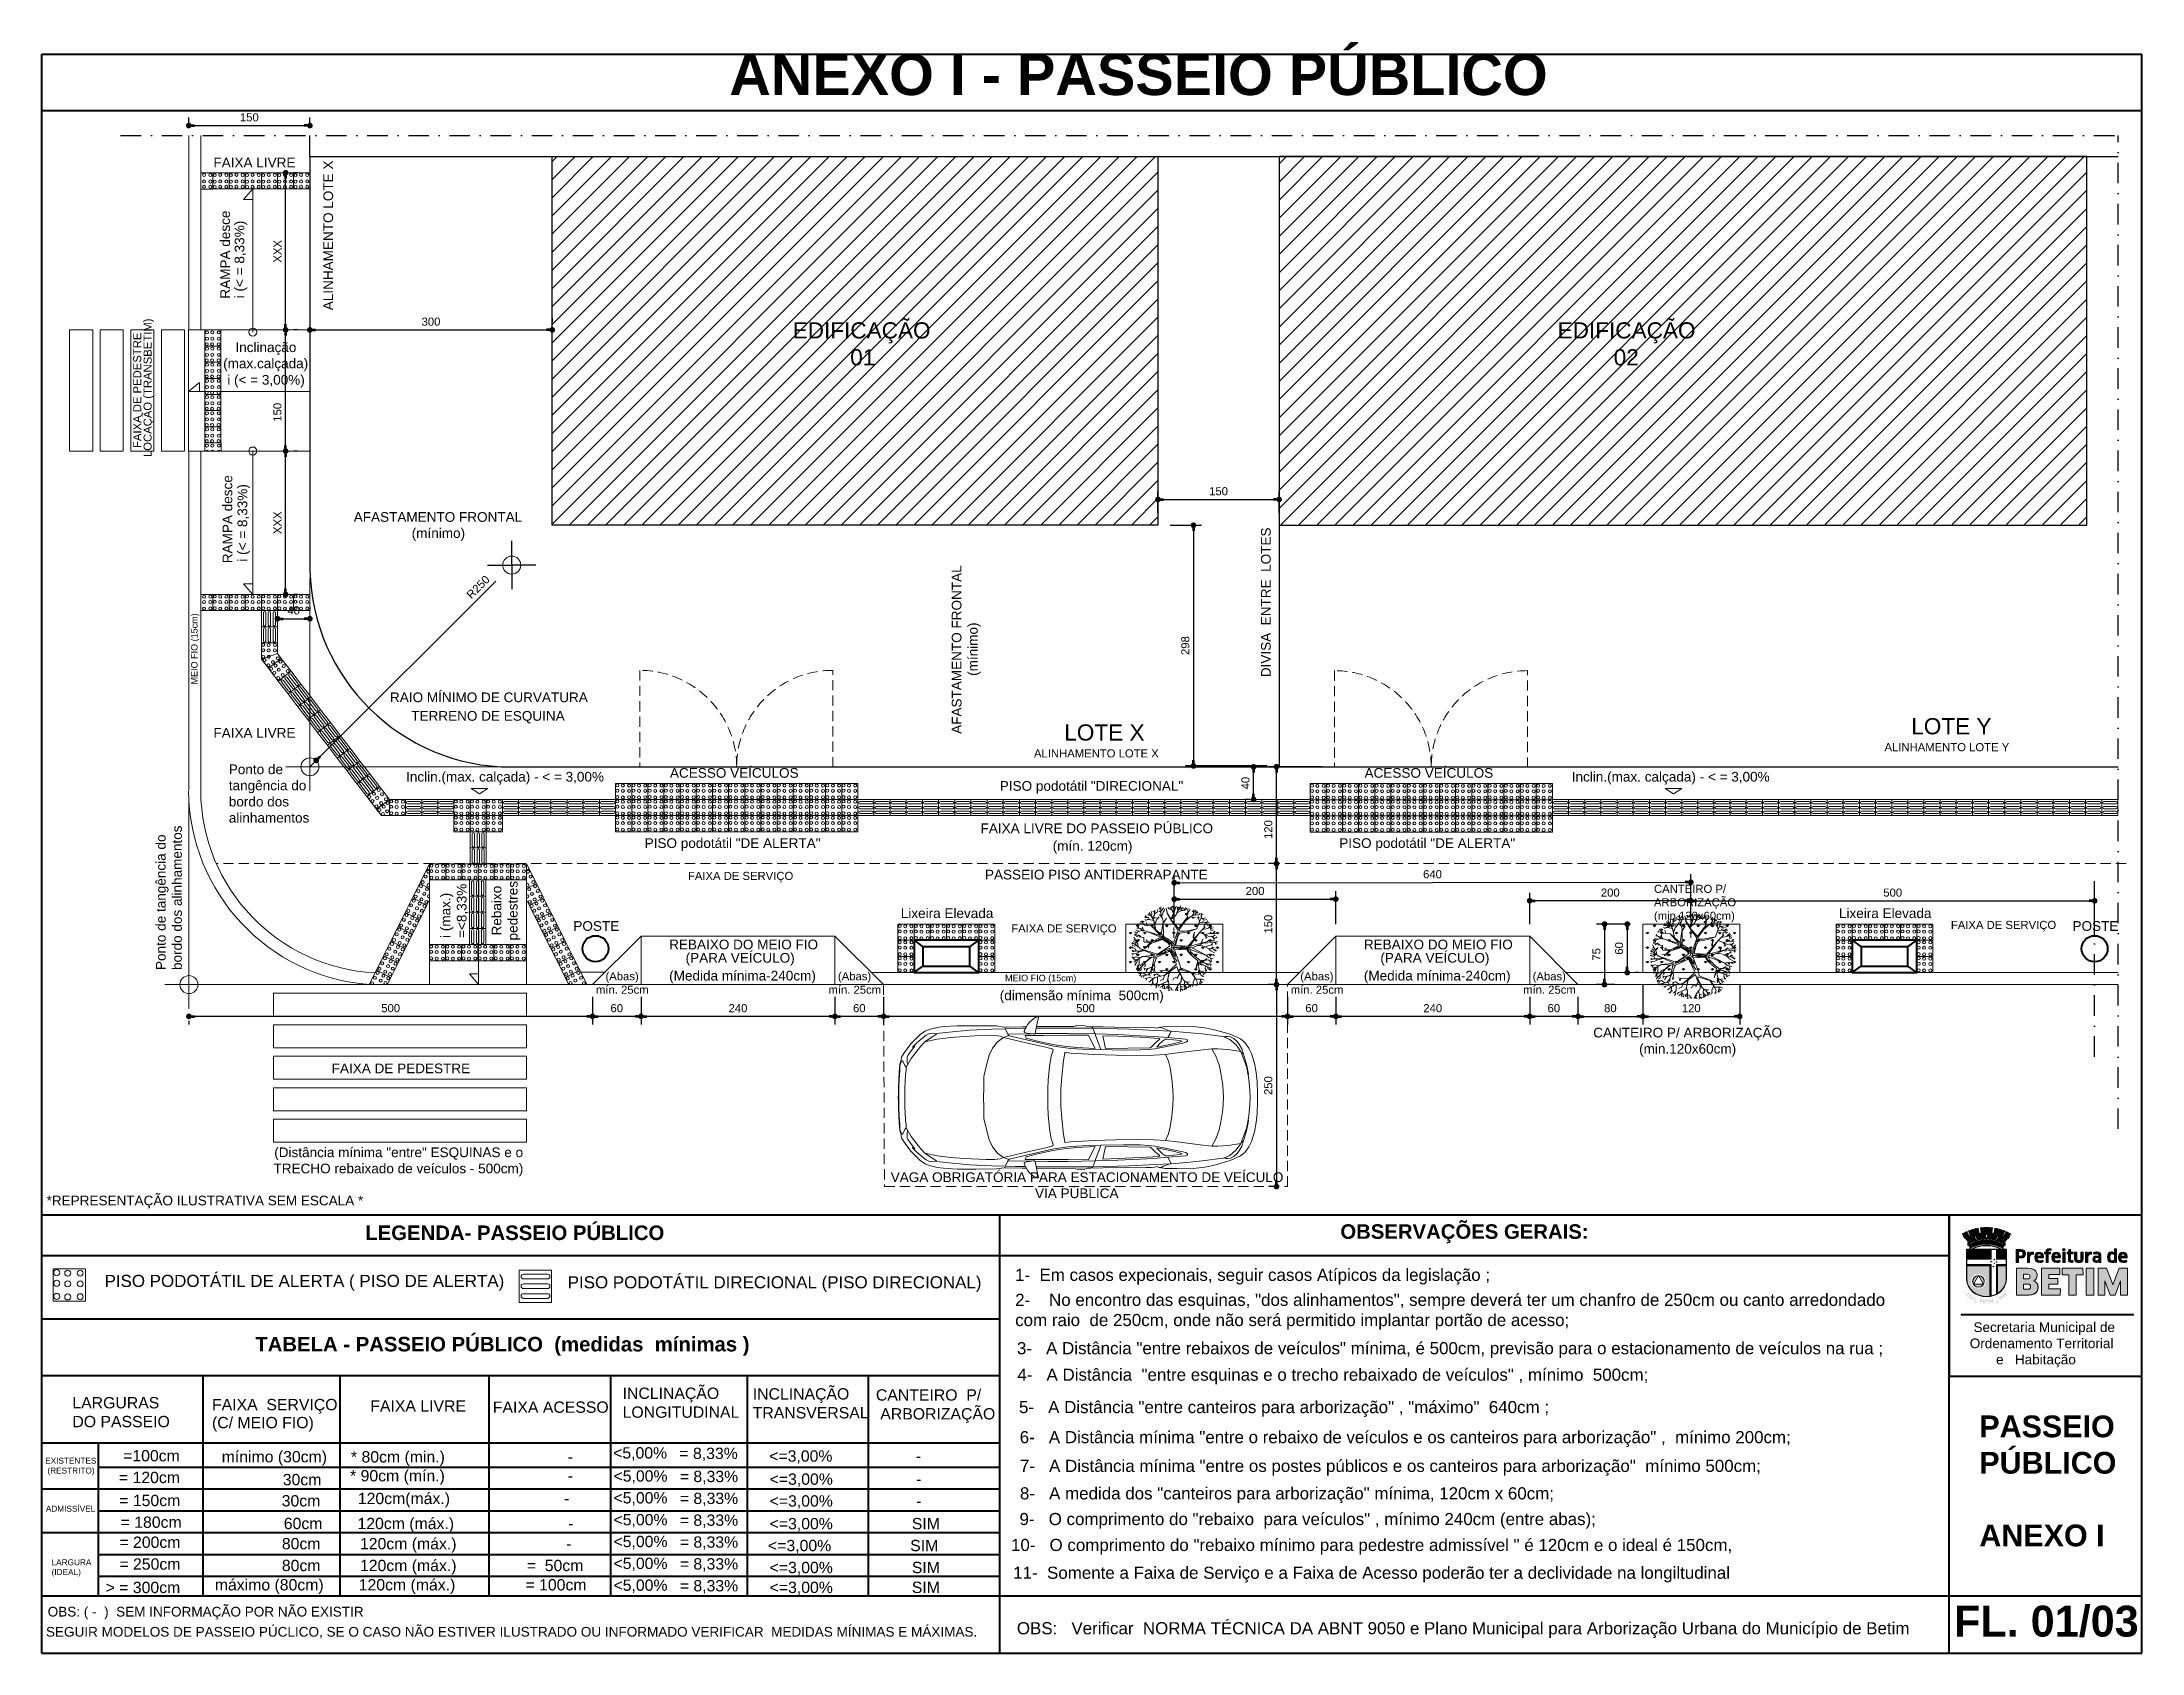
# Model space of a CAD drawing. Header units: millimetres. Extents: x 2084 to 63904, y -2368 to 2343.
# Drawn here: x 55364 to 57964, y -2368 to -374 of the extents above; entities that cross this region are included whole.
import ezdxf

# ---------------------------------------------------------------- set-up
doc = ezdxf.new("R2010")
doc.units = ezdxf.units.MM
doc.header["$PDMODE"] = 2
doc.linetypes.add('DASHDOTX2', pattern=[50.8, 25.4, -12.7, 0, -12.7])
doc.linetypes.add('DASHED', pattern=[19.05, 12.7, -6.35])
doc.layers.get('0').update_dxf_attribs({"color": 8})
doc.layers.get('Defpoints').update_dxf_attribs({"lineweight": 0})
for name, color, linetype, lineweight in [('ARBORIZAÇÃO', 251, 'Continuous', 5), ('BLOCOS', 1, 'Continuous', 5), ('COTAS', 1, 'Continuous', 0), ('EDIFICAÇÕES', 3, 'Continuous', 30), ('HACHURAS', 252, 'Continuous', 13), ('LOGOMARCA', 7, 'Continuous', 0), ('LOTE', 2, 'Continuous', 30), ('NÍVEL', 8, 'Continuous', 15), ('P1', 1, 'Continuous', 5), ('P252', 252, 'Continuous', 13), ('P4', 4, 'Continuous', 40), ('P6', 6, 'Continuous', 60), ('PASSEIO PÚBLIOO', 252, 'Continuous', 13), ('PISO PODOTÁTIL-ALERTA', 1, 'Continuous', 5), ('PROJEÇÃO', 252, 'DASHED', 9), ('SIMBOLOGIA', 2, 'Continuous', 20), ('TEXTO PADRÃO', 2, 'Continuous', 15), ('VAGA ESTACIONAMENTO', 252, 'DASHED', 9), ('VEÍCULO', 252, 'Continuous', 13)]:
    doc.layers.add(name, color=color, linetype=linetype, lineweight=lineweight)
doc.layers.add('TRAÇO PONTO', color=9, linetype='DASHDOTX2')
doc.styles.add('250', font='arial.ttf', dxfattribs={"height": 2.5})
doc.styles.get("Standard").update_dxf_attribs({"font": 'arial.ttf'})
doc.dimstyles.new('1-50', dxfattribs={"dimtxt": 10, "dimasz": 7, "dimexe": 10, "dimexo": 15, "dimgap": 5, "dimtad": 1, "dimdec": 0, "dimtxsty": 'Standard', "dimblk": 'DOT', "dimcen": 2.5, "dimclrd": 5, "dimclre": 5, "dimclrt": 7, "dimadec": 0, "dimazin": 0, "dimtfac": 1, "dimtdec": 0, "dimtmove": 0, "dimatfit": 3, "dimldrblk": 'DOT', "dimfxl": 10, "dimarcsym": 0})

msp = doc.modelspace()

# ---------------------------------------------------------------- texts
at = {"layer": 'LOGOMARCA', "insert": (57723, -1958.7), "char_height": 12, "attachment_point": 1, "style": '250'}
msp.add_mtext_dynamic_manual_height_columns('       Secretaria Municipal de \\P      Ordenamento Territorial  \\P             e   Habitação', width=2666.339, gutter_width=750, heights=[0], dxfattribs=at)
at = {"layer": 'TEXTO PADRÃO', "attachment_point": 1}
for s, insert, char_height, width in [('{\\fArial|b1|i0|c0|p34;             ANEXO I - PASSEIO PÚBLICO   }', (55957.8, -388.3), 51, 4365.091), (' FAIXA LIVRE', (55571.8, -516.8), 12, 935.566), ('\\pi0.1;EDIFICAÇÃO \\P\\pi71.35512;01', (56293.5, -720.6), 20, 167.499), ('\\pi0.1;EDIFICAÇÃO \\P\\pi69.52701;02', (57240.6, -720.6), 20, 167.499), ('\\pi16.50466;Inclinação \\P\\pi1.32867;(max.calçada)', (55587.2, -745.5), 12, 106.311), ('i (< = 3,00%)', (55593.6, -785.8), 12, 935.566), ('\\pi27.96132;AFASTAMENTO FRONTAL \\P\\pi99.72803;(mínimo)', (55722.2, -955.6), 12, 263.958), ('RAIO MÍNIMO DE CURVATURA', (55795.1, -1178.9), 12, 263.958), ('TERRENO DE ESQUINA', (55821.4, -1201.9), 12, 263.958), ('LOTE X', (56629.9, -1218.4), 20, 99.948), ('LOTE Y', (57678.5, -1210.7), 20, 99.948), (' FAIXA LIVRE', (55571.8, -1222.9), 12, 935.566), ('ALINHAMENTO LOTE Y', (57645.4, -1241.6), 10, 935.566), ('Ponto de tangência do bordo dos alinhamentos', (55595.5, -1268), 12, 134.089), ('   ACESSO VEÍCULOS', (56127.7, -1272.5), 12, 935.566), ('ALINHAMENTO LOTE X', (56592.4, -1249.3), 10, 935.566), ('   ACESSO VEÍCULOS', (56987.7, -1272.5), 12, 935.566), ('Inclin.(max. calçada) - < = 3,00%', (55815, -1277.2), 12, 935.566), (' PISO {\\A1;podotátil "DIRECIONAL"}', (56545.4, -1288.6), 12, 935.566), ('Inclin.(max. calçada) - < = 3,00%', (57258.2, -1277.2), 12, 935.566), (' FAIXA LIVRE DO PASSEIO PÚBLICO', (56521.6, -1341.1), 12, 935.566), (' PISO {\\A1;podotátil "DE ALERTA"}', (56105.7, -1359.4), 12, 935.566), (' (mín. 120cm)', (56610.9, -1362.8), 12, 935.566), (' PISO {\\A1;podotátil "DE ALERTA"}', (56965.7, -1359.4), 12, 935.566), (' FAIXA DE SERVIÇO', (56160.1, -1401), 10, 935.566), ('PASSEIO PISO ANTIDERRAPANTE', (56531.7, -1398.4), 12, 935.566), ('CANTEIRO P/\\PARBORIZAÇÃO\\P\\pt90;(min.120x60cm)', (57360, -1417, 10), 10, 935.566), ('   Lixeira Elevada', (56413.5, -1446.2, 10), 12, 129.305), ('   Lixeira Elevada', (57575, -1446.2, 10), 12, 129.305), ('POSTE', (56022.1, -1462, 10), 12, 45.339), (' FAIXA DE SERVIÇO', (56560.4, -1466), 10, 935.566), (' FAIXA DE SERVIÇO', (57723.7, -1461.7), 10, 935.566), ('POSTE', (57878.2, -1462, 20), 12, 45.339), ('REBAIXO DO MEIO FIO ', (56140.7, -1484.9), 12, 935.566), ('(PARA VEÍCULO)', (56161.1, -1501.4), 12, 935.566), ('REBAIXO DO MEIO FIO ', (57000.8, -1484.9, 10.2), 12, 935.566), ('(PARA VEÍCULO)', (57021.2, -1501.4, 10.2), 12, 935.566), ('\\pi12.08579;(Abas) \\P\\pi0.28838;mín. 25cm', (56049.8, -1525.2), 10, 63.967), ('(Medida mínima-240cm)', (56140.7, -1523.5), 12, 935.566), ('\\pi12.08579;(Abas) \\P\\pi0.28838;mín. 25cm', (56337.6, -1525.2), 10, 63.967), ('\\pi12.08579;(Abas) \\P\\pi0.28838;mín. 25cm', (56910, -1525.2, 10.2), 10, 63.967), ('(Medida mínima-240cm)', (57000.8, -1523.5, 10.2), 12, 935.566), ('\\pi12.08579;(Abas) \\P\\pi0.28838;mín. 25cm', (57197.7, -1525.2, 10.2), 10, 63.967), ('   (dimensão mínima  500cm)', (56536, -1547.9, 20.2), 12, 935.566), ('\\pi351.67939;CANTEIRO P/ ARBORIZAÇÃO\\P\\pi408.50341,t516.50341;(min.120x60cm)', (56933.1, -1594), 12, 935.566), ('FAIXA DE PEDESTRE', (55722.9, -1638.3), 12, 935.566), ('\\pi28.3297;(Distância mínima "entre" ESQUINAS e o \\P\\pi27.43338;TRECHO rebaixado de veículos - 500cm)', (55623.4, -1742.2), 12, 363.191), ('VAGA OBRIGATÓRIA PARA ESTACIONAMENTO DE VEÍCULO', (56415, -1773, 20.2), 12, 935.566), (' VIA PÚBLICA', (56589, -1792.9, 20.2), 12, 935.566), ('   *REPRESENTAÇÃO ILUSTRATIVA SEM ESCALA *', (55355.9, -1801.9), 12, 935.566), ('{\\fArial|b1|i0|c0|p34;LEGENDA- PASSEIO PÚBLICO}', (55764.5, -1838.8), 18, 1035.388), ('{\\fArial|b1|i0|c0|p34;OBSERVAÇÕES GERAIS:}', (56971.7, -1837.3), 18, 355.428), ('PISO PODOTÁTIL DE ALERTA ( PISO DE ALERTA) ', (55441.7, -1899.9), 15, 521.63), ('PISO PODOTÁTIL DIRECIONAL (PISO DIRECIONAL) ', (56015.1, -1901.6), 15, 561.737), ('1-  Em casos expecionais, seguir casos Atípicos da legislação ;', (56568.9, -1892.4), 15, 1395.119), ('2-    No encontro das esquinas, "dos alinhamentos", sempre deverá ter um chanfro de 250cm ou canto arredondado \\Pcom raio  de 250cm, onde não será permitido implantar portão de acesso;', (56569.1, -1923.3), 15, 1395.119), ('{\\fArial|b1|i0|c0|p34;TABELA - PASSEIO PÚBLICO  (medidas  mínimas )}', (55628.3, -1976.7), 18, 1035.388), ('\\pt1050;3-   A Distância "entre rebaixos de veículos" mínima, é 500cm, previsão para o estacionamento de veículos na rua ;', (56571.3, -1983.2), 15, 1390.907), ('4-   A Distância  "entre esquinas e o trecho rebaixado de veículos" , mínimo  500cm;', (56571.8, -2016), 15, 1196.312), ('          LARGURAS  \\P          DO PASSEIO', (55347.5, -2051.2), 14, 915.901), ('FAIXA  SERVIÇO', (55574.7, -2053.5), 14, 636.576), ('     INCLINAÇÃO\\P     LONGITUDINAL', (56055.9, -2039.5), 14, 636.576), ('     INCLINAÇÃO\\P     TRANSVERSAL', (56217, -2040.3), 14, 636.576), ('     CANTEIRO  P/   \\P      ARBORIZAÇÃO', (56369.5, -2041.6), 14, 636.576), ('(C/ MEIO FIO)', (55574.7, -2075.8), 14, 636.576), ('     FAIXA LIVRE', (55743.5, -2055.2), 14, 636.576), ('     FAIXA ACESSO', (55895.2, -2056.7), 14, 636.576), ('5-   A Distância "entre canteiros para arborização" , "máximo"  640cm ;', (56573.8, -2056.1), 15, 1029.723), ('{\\fArial|b1|i0|c0|p34;\\PPASSEIO \\PPÚBLICO\\P\\PANEXO I}', (57762.8, -2029), 27, 533.142), ('6-   A Distância mínima "entre o rebaixo de veículos e os canteiros para arborização" ,  mínimo 200cm;', (56574.7, -2093.3), 15, 1396.83), (' EXISTENTES\\P  (RESTRITO)', (55365.3, -2126.4), 7.3, 477.597), ('\\pi-42,l134.37522,t134.37522;=100cm ', (55372.3, -2116.8), 14, 636.576), ('            mínimo (30cm)', (55521.5, -2118), 14, 636.576), ('             * 80cm (min.)                            -                                                                                    ', (55676.1, -2118.2), 14, 636.576), ('\\pi-42,l94.86764,t94.86764; <5,00%', (56013, -2113.3), 14, 636.576), ('\\pi-42,l80.03688,t80.03688;= 8,33%', (56115.3, -2113.9), 14, 636.576), ('           <=3,00%                   -                         ', (56204.8, -2117.2), 14, 636.576), ('7-   A Distância mínima "entre os postes públicos e os canteiros para arborização"  mínimo 500cm;', (56575, -2128.9), 15, 1396.83), ('           = 120cm ', (55399.7, -2143.7), 14, 636.576), ('             30cm', (55591.7, -2146.4), 14, 636.576), ('             * 90cm (mín.)                            - \\P                          ', (55675, -2141.6), 14, 636.576), ('\\pi-42,l94.86764,t94.86764; <5,00%', (56013.5, -2141.9), 14, 636.576), ('\\pi-42,l80.03688,t80.03688;= 8,33%', (56115.8, -2142.5), 14, 636.576), ('           <=3,00%                   -                         ', (56205.3, -2145.8), 14, 636.576), ('ADMISSÍVEL', (55369, -2185.8), 7.3, 477.597), ('           = 150cm ', (55400.1, -2172.2), 14, 636.576), ('                           30cm', (55514.3, -2172.6), 14, 636.576), ('                                                     120cm(máx.)                          -   ', (55467.3, -2169.7), 14, 636.576), ('\\pi-42,l94.86764,t94.86764; <5,00%', (56013.5, -2168.9), 14, 636.576), ('\\pi-42,l80.03688,t80.03688;= 8,33%', (56115.8, -2169.6), 14, 636.576), ('           <=3,00%                   -                         ', (56205.3, -2172.8), 14, 636.576), ('8-   A medida dos "canteiros para arborização" mínima, 120cm x 60cm;', (56575, -2162.9), 15, 1044.061), ('           = 180cm', (55401.8, -2199.1), 14, 636.576), ('                                   60cm        120cm (máx.)                          -   ', (55473.4, -2200.7), 14, 636.576), ('\\pi-42,l94.86764,t94.86764; <5,00%', (56013.5, -2196), 14, 636.576), ('\\pi-42,l80.03688,t80.03688;= 8,33%', (56115.8, -2196.6), 14, 636.576), ('           <=3,00%                  SIM                      ', (56205.3, -2200.9), 14, 636.576), ('9-   O comprimento do "rebaixo  para veículos" , mínimo 240cm (entre abas);', (56574.5, -2194.7), 15, 1400.913), ('           = 200cm     ', (55400.3, -2223.9), 14, 636.576), ('                        80cm         120cm (máx.)                         -   ', (55530.8, -2225.7), 14, 636.576), ('\\pi-42,l94.86764,t94.86764; <5,00%', (56013.5, -2223), 14, 636.576), ('\\pi-42,l80.03688,t80.03688;= 8,33%', (56115.8, -2223.7), 14, 636.576), ('           <=3,00%                  SIM                                            ', (56203.3, -2228), 14, 636.576), ('10-   O comprimento do "rebaixo mínimo para pedestre admissível " é 120cm e o ideal é 150cm, ', (56563.9, -2226.8), 15, 1369.401), ('LARGURA\\P(IDEAL)', (55376.1, -2252.1), 7.3, 477.597), ('           = 250cm     ', (55400.3, -2250.9), 14, 636.576), ('           = 250cm     ', (55400.3, -2250.9), 14, 636.576), ('                        80cm         120cm (máx.)                =  50cm   ', (55530.8, -2252.7), 14, 636.576), ('\\pi-42,l94.86764,t94.86764; <5,00%', (56013.5, -2250.1), 14, 636.576), ('\\pi-42,l80.03688,t80.03688;= 8,33%', (56115.8, -2250.7), 14, 636.576), ('           <=3,00%                  SIM                                            ', (56205.3, -2255.2), 14, 636.576), ('11-  Somente a Faixa de Serviço e a Faixa de Acesso poderão ter a declividade na longiltudinal', (56566.6, -2261.2), 15, 1400.913), ('           > = 300cm', (55383.2, -2279.9), 14, 636.576), ('            máximo (80cm)        120cm (máx.)                = 100cm    ', (55513, -2276.6), 14, 636.576), ('\\pi-42,l94.86764,t94.86764; <5,00%', (56013.5, -2277.1), 14, 636.576), ('\\pi-42,l80.03688,t80.03688;= 8,33%', (56115.8, -2277.8), 14, 636.576), ('           <=3,00%                  SIM                                            ', (56205.3, -2279.8), 14, 636.576), (' OBS: ( -  )  SEM INFORMAÇÃO POR NÃO EXISTIR', (55366.6, -2310.9), 12, 1225.237), ('{\\fArial|b1|i0|c0|p34;      FL. 01/03}', (57642.4, -2309.5), 38.25, 3273.818), ('SEGUIR MODELOS DE PASSEIO PÚCLICO, SE O CASO NÃO ESTIVER ILUSTRADO OU INFORMADO VERIFICAR  MEDIDAS MÍNIMAS E MÁXIMAS.', (55369.1, -2335.8), 12, 1204.143), ('OBS:   Verificar  NORMA TÉCNICA DA ABNT 9050 e Plano Municipal para Arborização Urbana do Município de Betim', (56571.2, -2329.9), 15, 1400.913)]:
    msp.add_mtext(s, dxfattribs=dict(at, insert=insert, char_height=char_height, width=width))
at = {"layer": 'TEXTO PADRÃO', "rotation": 90}
for s, insert, char_height, width, attachment_point in [('ALINHAMENTO LOTE X', (55712.6, -705.7), 12, 935.566, 1), ('RAMPA desce', (55585, -582.3), 12, 935.566, 3), ('i (< = 8,33%)', (55602.7, -594.9), 12, 935.566, 3), ('\\pi3.54045;LOCAÇÃO (TRANSBETIM)', (55490, -891), 10, 177.088, 1), ('FAIXA DE PEDESTRE', (55477.1, -876.2), 10, 935.566, 1), ('RAMPA desce', (55587.8, -909.9), 12, 935.566, 3), ('i (< = 8,33%)', (55606.3, -921), 12, 935.566, 3), ('DIVISA  ENTRE  LOTES', (56873.5, -1160), 12, 935.566, 1), ('\\pi27.96132;AFASTAMENTO FRONTAL \\P\\pi99.72803;(mínimo)', (56490.6, -1258.1), 12, 263.958, 1), ('Ponto de tangência do bordo dos alinhamentos', (55505.3, -1522.5), 12, 203.775, 1), ('i (max.)  =<8,33%', (55857.8, -1482.8), 12, 105.993, 1), ('\\pi21.67622;Rebaixo \\P\\pi15.52479;pedestres', (55921, -1501.4), 12, 102.919, 1)]:
    msp.add_mtext(s, dxfattribs=dict(at, insert=insert, char_height=char_height, width=width, attachment_point=attachment_point))
at = {"layer": 'TEXTO PADRÃO', "insert": (55548.8, -1189.7), "char_height": 8, "attachment_point": 1, "rotation": 90}
msp.add_mtext_dynamic_manual_height_columns('\\pi20.64924;MEIO FIO (15cm)', width=128.234, gutter_width=200, heights=[0], dxfattribs=at)
at = {"layer": 'TEXTO PADRÃO', "insert": (56556.6, -1528.4), "char_height": 8, "attachment_point": 1}
msp.add_mtext_dynamic_manual_height_columns('MEIO FIO (15cm)', width=1003.968, gutter_width=200, heights=[0], dxfattribs=at)

# ---------------------------------------------------------------- blocks, each defined once
blk = doc.blocks.new('Piso tátil alerta')
for p, q in [((-20, 0), (0, 0)), ((-20, 0), (-20, -20)), ((0, 0), (0, -20)), ((0, -20), (-20, -20))]:
    blk.add_line(p, q)
for centre in [(-17.7, -2.4), (-17.7, -9), (-10.9, -2.7), (-10.9, -9.3), (-3.2, -2.7), (-3.2, -9.3), (-17.7, -17.1), (-10.9, -17.4), (-3.2, -17.3)]:
    blk.add_circle(centre, 1.86)
blk = doc.blocks.new('Piso tátil direcional')
for p, q in [((0, 0), (20, 0)), ((0, 0), (0, -20)), ((20, 0), (20, -20)), ((2.7, -2.5), (17.6, -2.5)), ((17.6, -5.4), (2.7, -5.4)), ((2.7, -8.5), (17.6, -8.5)), ((17.6, -11.5), (2.7, -11.5)), ((20, -20), (0, -20)), ((17.6, -14.6), (2.7, -14.6)), ((2.7, -17.5), (17.6, -17.5))]:
    blk.add_line(p, q)
for centre, start, end in [((2.7, -4), 90, 270), ((2.7, -4), 90, 270), ((2.7, -10), 90, 270), ((2.7, -10), 90, 270), ((17.6, -4), 270, 90), ((17.6, -10), 270, 90), ((2.7, -16), 90, 270), ((2.7, -16), 90, 270), ((17.6, -16), 270, 90)]:
    blk.add_arc(centre, 1.46, start, end)
blk = doc.blocks.new('ar5')
for p, q in [((1256.889, -19.382), (1256.744, -19.218)), ((1256.811, -19.279), (1256.811, -19.2)), ((1256.835, -19.261), (1256.877, -19.224)), ((1256.908, -19.066), (1256.986, -19.072)), ((1256.908, -19.151), (1256.962, -19.182)), ((1257.065, -19.066), (1256.914, -19.018)), ((1257.047, -19.151), (1256.944, -19.194)), ((1256.956, -18.969), (1256.95, -19.018)), ((1256.986, -19.072), (1257.035, -19.06)), ((1256.998, -19.139), (1257.277, -19.188)), ((1257.029, -18.915), (1257.077, -18.969)), ((1257.108, -19.157), (1257.065, -19.066)), ((1257.077, -18.969), (1257.132, -18.975)), ((1257.277, -19.188), (1257.089, -18.854)), ((1257.174, -19), (1257.198, -18.921)), ((1257.198, -18.921), (1257.18, -18.812)), ((1257.217, -19.079), (1257.314, -18.969)), ((1257.247, -18.806), (1257.326, -18.86)), ((1257.253, -19.127), (1257.32, -19.054)), ((1257.283, -19.091), (1257.417, -19.079)), ((1257.283, -19.194), (1257.368, -19.564)), ((1257.344, -19.533), (1257.283, -19.194)), ((1257.295, -18.933), (1257.417, -18.842)), ((1257.314, -18.969), (1257.326, -18.763)), ((1257.326, -19.321), (1257.405, -19.139)), ((1257.405, -19.139), (1257.326, -19.358)), ((1257.417, -18.842), (1257.447, -18.733)), ((1257.417, -19.133), (1257.508, -19.036)), ((1257.489, -18.787), (1257.574, -18.848)), ((1257.508, -18.666), (1257.532, -18.709)), ((1257.629, -19.085), (1257.514, -18.939)), ((1257.532, -18.709), (1257.556, -18.721)), ((1257.58, -18.891), (1257.568, -18.618)), ((1257.574, -18.806), (1257.695, -18.666)), ((1257.677, -19.218), (1257.58, -18.891)), ((1257.594, -19.77), (1257.677, -19.227)), ((1257.617, -18.994), (1257.671, -18.842)), ((1257.671, -18.842), (1257.738, -18.739)), ((1257.677, -19.227), (1257.685, -19.857)), ((1257.702, -19.267), (1257.811, -19.091)), ((1257.796, -18.67), (1257.85, -18.901)), ((1257.836, -18.901), (1257.796, -18.67)), ((1257.983, -19.151), (1257.836, -18.901)), ((1257.85, -18.901), (1257.997, -19.133)), ((1257.869, -18.654), (1257.931, -18.713)), ((1257.91, -18.643), (1257.903, -18.688)), ((1257.931, -18.713), (1258.004, -18.716)), ((1257.973, -18.647), (1258.111, -18.869)), ((1258.104, -18.879), (1257.973, -18.647)), ((1257.984, -19.156), (1258.327, -19.529)), ((1258.293, -19.59), (1257.984, -19.156)), ((1257.986, -19.149), (1258.104, -18.879)), ((1258.201, -18.98), (1257.986, -19.149)), ((1257.997, -19.133), (1258.192, -18.973)), ((1258.021, -18.626), (1258.004, -18.692)), ((1258.118, -18.882), (1258.011, -19.122)), ((1258.049, -18.588), (1258.083, -18.64)), ((1258.07, -18.643), (1258.049, -18.588)), ((1258.132, -18.754), (1258.07, -18.643)), ((1258.083, -18.64), (1258.142, -18.747)), ((1258.111, -18.869), (1258.132, -18.754)), ((1258.153, -18.758), (1258.118, -18.882)), ((1258.142, -18.747), (1258.198, -18.602)), ((1258.198, -18.602), (1258.153, -18.758)), ((1258.192, -18.973), (1258.286, -18.754)), ((1258.295, -18.772), (1258.201, -18.98)), ((1258.241, -18.608), (1258.304, -18.737)), ((1258.286, -18.754), (1258.241, -18.608)), ((1258.26, -18.865), (1258.409, -18.789)), ((1258.277, -18.668), (1258.329, -18.629)), ((1258.319, -18.754), (1258.295, -18.772)), ((1258.304, -18.737), (1258.379, -18.639)), ((1258.393, -18.652), (1258.312, -18.754)), ((1258.319, -18.737), (1258.416, -18.716)), ((1258.327, -19.529), (1258.683, -19.041)), ((1258.601, -19.204), (1258.34, -19.568)), ((1258.379, -18.639), (1258.393, -18.585)), ((1258.388, -18.65), (1258.419, -18.619)), ((1258.393, -18.585), (1258.393, -18.652)), ((1258.409, -18.785), (1258.478, -18.74)), ((1258.409, -18.789), (1258.544, -18.779)), ((1258.416, -18.716), (1258.499, -18.647)), ((1258.527, -18.685), (1258.551, -18.73)), ((1258.544, -18.779), (1258.662, -18.675)), ((1258.548, -18.772), (1258.558, -18.702)), ((1258.665, -18.987), (1258.581, -18.916)), ((1258.62, -18.706), (1258.596, -18.643)), ((1258.631, -19.191), (1258.601, -19.204)), ((1258.604, -18.933), (1258.614, -18.886)), ((1258.606, -18.727), (1258.693, -18.72)), ((1258.82, -19.023), (1258.631, -19.191)), ((1258.644, -19.135), (1258.82, -19.023)), ((1258.683, -19.041), (1258.644, -19.135)), ((1258.651, -18.893), (1258.8, -18.747)), ((1258.683, -19.042), (1258.651, -18.893)), ((1258.665, -18.943), (1258.706, -18.9)), ((1258.689, -18.779), (1258.707, -18.837)), ((1258.696, -18.72), (1258.766, -18.706)), ((1258.82, -19.021), (1258.952, -19.082)), ((1258.821, -19.021), (1258.984, -18.959)), ((1258.87, -19.004), (1258.949, -18.893)), ((1258.874, -19.055), (1258.915, -19.112)), ((1258.932, -18.844), (1258.877, -18.796)), ((1258.905, -19.065), (1258.962, -19.055)), ((1258.922, -18.799), (1258.946, -18.727)), ((1258.949, -18.893), (1258.922, -18.799)), ((1258.949, -18.893), (1258.956, -18.813)), ((1258.952, -19.082), (1259.016, -19.062)), ((1258.956, -18.813), (1259.012, -18.775)), ((1258.984, -18.959), (1259.102, -18.81)), ((1258.991, -18.959), (1259.122, -18.973)), ((1259.036, -18.9), (1259.032, -18.765)), ((1259.053, -18.872), (1259.126, -18.865)), ((1259.07, -19.535), (1259.178, -19.227)), ((1259.104, -19.052), (1259.158, -19.123)), ((1259.122, -18.973), (1259.219, -18.907)), ((1259.138, -19.082), (1259.172, -19.038)), ((1259.158, -19.123), (1259.185, -19.227)), ((1259.16, -18.945), (1259.181, -18.9)), ((1259.178, -19.227), (1259.276, -19.041)), ((1259.243, -19.106), (1259.354, -19.112)), ((1259.253, -18.967), (1259.317, -18.92)), ((1259.256, -19.069), (1259.253, -18.967)), ((1259.276, -18.947), (1259.266, -18.886)), ((1259.293, -19.116), (1259.388, -19.173)), ((1259.307, -19.268), (1259.33, -19.207)), ((1259.354, -19.112), (1259.438, -19.082)), ((1259.388, -19.173), (1259.486, -19.153)), ((1259.469, -19.268), (1259.526, -19.21)), ((1256.547, -20.214), (1256.382, -20.105)), ((1256.422, -20.045), (1256.517, -20.11)), ((1256.512, -19.995), (1256.447, -19.88)), ((1256.537, -20.03), (1256.457, -19.985)), ((1256.532, -19.782), (1256.471, -19.764)), ((1256.568, -19.764), (1256.483, -19.782)), ((1256.756, -19.612), (1256.489, -19.715)), ((1256.495, -19.655), (1256.514, -19.697)), ((1256.611, -19.831), (1256.495, -19.812)), ((1256.517, -20.11), (1256.527, -20.194)), ((1256.659, -19.637), (1256.532, -19.594)), ((1256.621, -20.174), (1256.537, -20.03)), ((1256.661, -19.806), (1256.562, -19.87)), ((1256.586, -19.679), (1256.568, -19.764)), ((1256.708, -19.527), (1256.574, -19.503)), ((1256.592, -20.115), (1256.616, -20.01)), ((1256.598, -19.449), (1256.653, -19.515)), ((1256.621, -20.065), (1256.661, -20.04)), ((1256.756, -19.89), (1256.641, -19.786)), ((1256.86, -19.9), (1256.651, -19.875)), ((1256.653, -19.333), (1256.762, -19.351)), ((1256.661, -20.04), (1256.666, -19.97)), ((1256.708, -19.333), (1256.708, -19.273)), ((1256.811, -19.63), (1256.708, -19.527)), ((1256.938, -19.637), (1256.756, -19.612)), ((1256.762, -19.351), (1256.841, -19.327)), ((1256.877, -19.618), (1256.786, -19.503)), ((1256.823, -19.539), (1256.817, -19.449)), ((1256.87, -20.08), (1256.86, -19.9)), ((1256.885, -20.09), (1257.229, -20.065)), ((1257.174, -20.095), (1256.885, -20.09)), ((1257.18, -19.418), (1256.889, -19.382)), ((1256.939, -20.334), (1257.15, -20.108)), ((1256.957, -19.631), (1257.543, -19.817)), ((1257.568, -19.89), (1256.957, -19.631)), ((1256.998, -19.406), (1256.962, -19.273)), ((1257.035, -20.075), (1256.965, -20)), ((1257.15, -20.108), (1257.568, -19.89)), ((1257.648, -19.984), (1257.179, -20.141)), ((1257.19, -19.413), (1257.594, -19.77)), ((1257.543, -19.817), (1257.19, -19.413)), ((1257.356, -20.045), (1257.304, -20.069)), ((1257.398, -20.027), (1257.356, -20.045)), ((1257.463, -20.003), (1257.398, -20.027)), ((1257.529, -19.989), (1257.463, -20.003)), ((1257.468, -19.966), (1257.529, -19.961)), ((1257.529, -19.961), (1257.575, -19.956)), ((1257.599, -19.98), (1257.529, -19.989)), ((1257.557, -19.933), (1257.613, -19.947)), ((1257.58, -19.825), (1257.608, -19.882)), ((1257.613, -19.947), (1257.599, -19.98)), ((1257.608, -19.882), (1257.65, -19.928)), ((1257.636, -19.765), (1257.631, -19.839)), ((1257.631, -19.839), (1257.655, -19.882)), ((1257.87, -20.123), (1257.648, -19.984)), ((1257.65, -19.928), (1257.688, -19.956)), ((1257.655, -19.882), (1257.716, -19.919)), ((1257.678, -19.97), (1257.711, -19.98)), ((1257.685, -19.857), (1257.917, -19.991)), ((1257.711, -19.98), (1257.758, -20.013)), ((1257.716, -19.919), (1257.762, -19.933)), ((1257.739, -19.961), (1257.804, -19.989)), ((1257.758, -20.013), (1257.814, -20.041)), ((1257.804, -19.989), (1257.861, -20.045)), ((1257.814, -20.041), (1257.865, -20.073)), ((1257.861, -20.045), (1257.898, -20.097)), ((1257.865, -20.003), (1257.907, -20.064)), ((1257.865, -20.073), (1257.889, -20.12)), ((1257.898, -20.097), (1257.963, -20.12)), ((1257.907, -20.064), (1257.977, -20.111)), ((1257.921, -19.999), (1258.061, -20.091)), ((1257.977, -20.111), (1258.048, -20.115)), ((1258.061, -20.091), (1258.123, -20.082)), ((1258.121, -20.078), (1258.293, -19.59)), ((1258.169, -20.111), (1258.178, -20.059)), ((1258.169, -20.158), (1258.169, -20.111)), ((1258.287, -19.853), (1258.178, -20.237)), ((1258.178, -20.059), (1258.221, -19.984)), ((1258.221, -19.984), (1258.244, -19.919)), ((1258.244, -19.919), (1258.249, -19.877)), ((1258.249, -19.877), (1258.258, -19.811)), ((1258.258, -19.811), (1258.286, -19.755)), ((1258.286, -19.755), (1258.342, -19.694)), ((1258.361, -19.718), (1258.293, -19.847)), ((1258.34, -19.568), (1258.37, -19.641)), ((1258.554, -19.692), (1258.361, -19.718)), ((1258.37, -19.641), (1258.563, -19.637)), ((1258.798, -19.637), (1258.554, -19.692)), ((1258.563, -19.637), (1258.781, -19.602)), ((1258.705, -20.259), (1259.181, -19.694)), ((1258.781, -19.602), (1259.069, -19.538)), ((1259.181, -19.694), (1258.786, -20.262)), ((1258.786, -20.262), (1259.471, -20.078)), ((1259.069, -19.538), (1258.798, -19.637)), ((1258.875, -20.327), (1259.473, -20.077)), ((1258.976, -19.67), (1258.919, -19.848)), ((1258.919, -19.848), (1258.929, -20)), ((1258.945, -19.832), (1258.976, -19.67)), ((1258.956, -19.958), (1258.945, -19.832)), ((1259.161, -19.302), (1259.307, -19.264)), ((1259.178, -19.694), (1259.405, -19.771)), ((1259.182, -19.694), (1259.31, -19.569)), ((1259.249, -20.126), (1259.317, -19.974)), ((1259.317, -19.974), (1259.265, -20.126)), ((1259.307, -19.264), (1259.584, -19.268)), ((1259.307, -19.565), (1259.421, -19.454)), ((1259.31, -19.569), (1259.533, -19.528)), ((1259.374, -19.4), (1259.428, -19.346)), ((1259.381, -19.484), (1259.374, -19.4)), ((1259.394, -19.781), (1259.503, -19.92)), ((1259.405, -19.771), (1259.617, -19.727)), ((1259.408, -19.778), (1259.573, -19.859)), ((1259.415, -19.271), (1259.55, -19.369)), ((1259.462, -19.883), (1259.438, -19.937)), ((1259.485, -20.079), (1259.762, -20.11)), ((1259.5, -20.073), (1259.579, -20.005)), ((1259.506, -19.342), (1259.513, -19.396)), ((1259.533, -19.528), (1259.715, -19.447)), ((1259.54, -19.359), (1259.59, -19.352)), ((1259.54, -19.521), (1259.607, -19.433)), ((1259.553, -20.031), (1259.631, -20.016)), ((1259.573, -19.859), (1259.695, -19.836)), ((1259.6, -20.089), (1259.689, -20.037)), ((1259.607, -19.433), (1259.675, -19.413)), ((1259.617, -19.727), (1259.85, -19.738)), ((1259.624, -19.491), (1259.698, -19.525)), ((1259.624, -19.724), (1259.671, -19.68)), ((1259.634, -19.43), (1259.668, -19.379)), ((1259.638, -19.508), (1259.658, -19.596)), ((1259.658, -19.596), (1259.719, -19.609)), ((1259.671, -19.511), (1259.756, -19.501)), ((1259.671, -19.846), (1259.786, -19.859)), ((1259.689, -20.037), (1259.794, -20.042)), ((1259.692, -19.599), (1259.752, -19.575)), ((1259.702, -19.856), (1259.803, -19.947)), ((1259.722, -19.734), (1259.833, -19.653)), ((1259.742, -19.856), (1259.83, -19.792)), ((1259.749, -19.91), (1259.81, -20.025)), ((1259.762, -20.11), (1259.93, -20.063)), ((1259.776, -19.923), (1259.894, -19.91)), ((1259.796, -19.677), (1259.796, -19.633)), ((1259.815, -20.1), (1259.914, -20.131)), ((1259.86, -19.913), (1259.901, -19.869)), ((1256.497, -20.359), (1256.348, -20.314)), ((1256.358, -20.159), (1256.427, -20.164)), ((1256.552, -20.558), (1256.363, -20.578)), ((1256.422, -20.438), (1256.373, -20.438)), ((1256.373, -20.702), (1256.432, -20.742)), ((1256.517, -20.463), (1256.378, -20.498)), ((1256.472, -20.264), (1256.382, -20.234)), ((1256.387, -20.284), (1256.412, -20.334)), ((1256.427, -20.573), (1256.392, -20.618)), ((1256.547, -20.702), (1256.392, -20.752)), ((1256.437, -20.483), (1256.422, -20.438)), ((1256.427, -20.164), (1256.447, -20.144)), ((1256.477, -20.717), (1256.437, -20.792)), ((1256.442, -20.832), (1256.517, -20.807)), ((1256.805, -20.687), (1256.457, -20.896)), ((1256.567, -20.249), (1256.472, -20.264)), ((1256.577, -20.952), (1256.482, -21.006)), ((1256.487, -20.438), (1256.666, -20.493)), ((1256.666, -20.463), (1256.487, -20.438)), ((1256.532, -20.857), (1256.492, -20.937)), ((1256.542, -20.448), (1256.497, -20.359)), ((1256.547, -20.966), (1256.502, -21.061)), ((1256.517, -20.807), (1256.577, -20.822)), ((1256.696, -20.349), (1256.547, -20.214)), ((1256.691, -20.742), (1256.547, -20.702)), ((1256.656, -20.503), (1256.552, -20.558)), ((1256.597, -20.817), (1256.577, -20.952)), ((1256.631, -20.304), (1256.621, -20.174)), ((1256.851, -20.423), (1256.666, -20.463)), ((1256.666, -20.493), (1256.895, -20.438)), ((1256.671, -20.777), (1256.676, -21.021)), ((1256.692, -20.351), (1257.435, -20.591)), ((1257.343, -20.638), (1256.692, -20.351)), ((1256.826, -20.961), (1256.776, -21.001)), ((1256.955, -20.912), (1256.786, -21.111)), ((1256.817, -20.686), (1257.343, -20.638)), ((1257.299, -20.727), (1256.817, -20.686)), ((1256.985, -20.872), (1256.821, -20.947)), ((1256.821, -20.947), (1256.995, -20.882)), ((1256.965, -20.279), (1256.836, -20.264)), ((1256.905, -20.981), (1256.94, -21.061)), ((1257.179, -20.141), (1256.939, -20.334)), ((1257.149, -20.717), (1256.985, -20.872)), ((1256.995, -20.882), (1257.199, -20.722)), ((1257.075, -20.214), (1257.055, -20.344)), ((1257.409, -20.716), (1257.181, -21.25)), ((1257.181, -21.25), (1257.299, -20.727)), ((1257.253, -20.7), (1257.332, -20.686)), ((1257.36, -20.705), (1257.337, -20.761)), ((1257.379, -20.654), (1257.44, -20.639)), ((1257.444, -20.607), (1257.388, -20.625)), ((1257.95, -20.469), (1257.409, -20.716)), ((1257.435, -20.591), (1257.925, -20.274)), ((1257.44, -20.639), (1257.51, -20.616)), ((1257.547, -20.56), (1257.444, -20.607)), ((1257.51, -20.616), (1257.575, -20.579)), ((1257.599, -20.518), (1257.547, -20.56)), ((1257.575, -20.579), (1257.641, -20.551)), ((1257.66, -20.466), (1257.599, -20.518)), ((1257.622, -20.588), (1257.706, -20.546)), ((1257.641, -20.551), (1257.725, -20.508)), ((1257.753, -20.424), (1257.66, -20.466)), ((1257.706, -20.546), (1257.786, -20.518)), ((1257.725, -20.508), (1257.8, -20.471)), ((1257.847, -20.382), (1257.753, -20.424)), ((1257.8, -20.471), (1257.865, -20.438)), ((1257.935, -20.363), (1257.847, -20.382)), ((1257.917, -20.462), (1257.861, -20.462)), ((1257.865, -20.438), (1257.921, -20.406)), ((1257.954, -20.228), (1257.87, -20.123)), ((1257.889, -20.12), (1257.959, -20.162)), ((1257.917, -20.429), (1257.963, -20.42)), ((1257.987, -20.452), (1257.917, -20.462)), ((1257.921, -20.406), (1258.001, -20.387)), ((1257.928, -20.268), (1257.954, -20.228)), ((1258.02, -20.331), (1257.935, -20.363)), ((1257.952, -20.469), (1258.228, -21.006)), ((1257.959, -20.162), (1258.015, -20.195)), ((1257.963, -20.12), (1258.01, -20.134)), ((1258.02, -20.401), (1257.987, -20.452)), ((1258.001, -20.387), (1258.02, -20.401)), ((1258.052, -20.415), (1258.006, -20.457)), ((1258.006, -20.457), (1258.006, -20.504)), ((1258.006, -20.504), (1258.034, -20.565)), ((1258.01, -20.134), (1258.052, -20.181)), ((1258.015, -20.195), (1258.029, -20.27)), ((1258.029, -20.27), (1258.02, -20.317)), ((1258.062, -20.452), (1258.024, -20.513)), ((1258.024, -20.513), (1258.062, -20.56)), ((1258.034, -20.565), (1258.066, -20.616)), ((1258.048, -20.115), (1258.099, -20.139)), ((1258.052, -20.181), (1258.066, -20.246)), ((1258.104, -20.452), (1258.066, -20.494)), ((1258.066, -20.494), (1258.09, -20.541)), ((1258.066, -20.616), (1258.099, -20.672)), ((1258.076, -20.377), (1258.127, -20.284)), ((1258.09, -20.541), (1258.118, -20.611)), ((1258.099, -20.139), (1258.108, -20.181)), ((1258.099, -20.265), (1258.136, -20.209)), ((1258.099, -20.396), (1258.118, -20.354)), ((1258.099, -20.672), (1258.141, -20.756)), ((1258.118, -20.354), (1258.164, -20.321)), ((1258.118, -20.611), (1258.169, -20.682)), ((1258.122, -20.527), (1258.164, -20.583)), ((1258.127, -20.284), (1258.211, -20.298)), ((1258.136, -20.209), (1258.169, -20.158)), ((1258.141, -20.756), (1258.197, -20.817)), ((1258.343, -20.952), (1258.144, -20.408)), ((1258.147, -20.409), (1258.664, -20.384)), ((1258.164, -20.321), (1258.216, -20.331)), ((1258.164, -20.583), (1258.178, -20.649)), ((1258.169, -20.682), (1258.202, -20.733)), ((1258.181, -20.237), (1258.705, -20.259)), ((1258.197, -20.817), (1258.249, -20.901)), ((1258.211, -20.298), (1258.305, -20.298)), ((1258.216, -20.331), (1258.263, -20.349)), ((1258.263, -20.349), (1258.342, -20.34)), ((1258.305, -20.298), (1258.37, -20.284)), ((1258.342, -20.34), (1258.398, -20.326)), ((1258.342, -20.373), (1258.426, -20.373)), ((1258.378, -21.08), (1258.343, -20.952)), ((1258.37, -20.284), (1258.478, -20.284)), ((1258.398, -20.326), (1258.473, -20.331)), ((1258.426, -20.373), (1258.51, -20.373)), ((1258.473, -20.331), (1258.543, -20.34)), ((1258.478, -20.284), (1258.567, -20.289)), ((1258.51, -20.373), (1258.595, -20.368)), ((1258.543, -20.34), (1258.618, -20.331)), ((1258.567, -20.289), (1258.669, -20.298)), ((1258.595, -20.368), (1258.665, -20.373)), ((1258.618, -20.331), (1258.679, -20.331)), ((1258.664, -20.384), (1258.673, -20.431)), ((1258.665, -20.373), (1258.711, -20.401)), ((1258.669, -20.298), (1258.758, -20.289)), ((1258.673, -20.431), (1258.77, -20.565)), ((1258.679, -20.331), (1258.74, -20.34)), ((1258.711, -20.401), (1258.73, -20.429)), ((1258.711, -20.438), (1258.725, -20.476)), ((1258.725, -20.476), (1258.772, -20.508)), ((1258.73, -20.429), (1258.74, -20.462)), ((1258.74, -20.34), (1258.805, -20.326)), ((1259.434, -20.627), (1258.767, -20.377)), ((1258.767, -20.377), (1258.839, -20.515)), ((1258.77, -20.565), (1258.923, -20.699)), ((1258.772, -20.508), (1258.81, -20.551)), ((1258.805, -20.326), (1258.852, -20.307)), ((1258.81, -20.551), (1258.842, -20.597)), ((1258.839, -20.515), (1258.973, -20.652)), ((1258.842, -20.597), (1258.866, -20.63)), ((1259.431, -20.621), (1258.875, -20.327)), ((1259.111, -20.864), (1258.922, -20.707)), ((1258.977, -20.662), (1259.217, -20.861)), ((1259.018, -21.245), (1259.111, -20.864)), ((1259.137, -20.915), (1259.018, -21.245)), ((1259.327, -20.252), (1259.086, -20.236)), ((1259.14, -21.092), (1259.137, -20.915)), ((1259.139, -20.22), (1259.327, -20.252)), ((1259.169, -20.935), (1259.14, -21.092)), ((1259.256, -21.04), (1259.169, -20.935)), ((1259.537, -20.832), (1259.204, -20.899)), ((1259.204, -20.899), (1259.515, -20.989)), ((1259.515, -20.989), (1259.207, -20.915)), ((1259.207, -20.915), (1259.272, -21.011)), ((1259.217, -20.861), (1259.537, -20.832)), ((1259.359, -20.257), (1259.542, -20.362)), ((1259.369, -20.115), (1259.521, -20.131)), ((1259.495, -20.771), (1259.411, -20.844)), ((1259.553, -21.069), (1259.427, -20.975)), ((1259.432, -20.844), (1259.495, -20.771)), ((1259.437, -20.304), (1259.563, -20.231)), ((1259.437, -20.634), (1259.673, -20.598)), ((1259.458, -20.64), (1259.563, -20.729)), ((1259.542, -20.362), (1259.736, -20.367)), ((1259.547, -20.833), (1259.684, -20.917)), ((1259.563, -20.231), (1259.72, -20.21)), ((1259.563, -20.729), (1259.757, -20.781)), ((1259.568, -20.372), (1259.652, -20.456)), ((1259.584, -20.624), (1259.652, -20.692)), ((1259.621, -20.886), (1259.621, -20.98)), ((1259.626, -20.655), (1259.668, -20.655)), ((1259.647, -20.76), (1259.684, -20.854)), ((1259.652, -20.456), (1259.809, -20.54)), ((1259.663, -20.367), (1259.741, -20.288)), ((1259.668, -20.21), (1259.726, -20.152)), ((1259.673, -20.598), (1259.809, -20.666)), ((1259.715, -20.613), (1259.799, -20.613)), ((1259.72, -20.325), (1259.799, -20.315)), ((1259.736, -20.367), (1259.872, -20.472)), ((1259.778, -20.393), (1259.851, -20.367)), ((1259.83, -20.44), (1259.893, -20.43)), ((1259.841, -20.126), (1259.877, -20.183)), ((1256.676, -21.021), (1256.572, -21.191)), ((1256.646, -21.076), (1256.577, -21.076)), ((1256.786, -21.111), (1256.602, -21.295)), ((1256.626, -21.191), (1256.691, -21.181)), ((1256.631, -21.136), (1256.646, -21.156)), ((1256.633, -21.349), (1256.771, -21.373)), ((1256.824, -21.363), (1256.648, -21.411)), ((1256.676, -21.359), (1256.657, -21.392)), ((1256.724, -21.463), (1256.671, -21.487)), ((1256.761, -21.245), (1256.681, -21.3)), ((1256.736, -21.041), (1256.696, -21.046)), ((1256.746, -21.031), (1256.711, -21.086)), ((1256.729, -21.402), (1256.724, -21.463)), ((1257.043, -21.449), (1256.733, -21.506)), ((1256.846, -21.036), (1256.746, -21.031)), ((1256.761, -21.151), (1256.761, -21.245)), ((1256.781, -21.506), (1256.771, -21.549)), ((1256.962, -21.459), (1256.824, -21.363)), ((1256.976, -21.211), (1256.848, -21.158)), ((1256.886, -21.483), (1256.848, -21.564)), ((1256.94, -21.061), (1256.895, -21.106)), ((1256.905, -21.187), (1256.895, -21.259)), ((1257.105, -21.564), (1256.914, -21.616)), ((1256.957, -21.668), (1256.991, -21.587)), ((1256.976, -21.273), (1256.968, -21.348)), ((1257.031, -21.195), (1256.976, -21.273)), ((1257.2, -21.135), (1256.986, -21.206)), ((1256.986, -21.206), (1257.191, -21.144)), ((1257.171, -21.287), (1257.043, -21.449)), ((1257.319, -21.568), (1257.076, -21.754)), ((1257.081, -21.402), (1257.133, -21.502)), ((1257.262, -21.602), (1257.105, -21.564)), ((1257.2, -21.849), (1257.124, -21.854)), ((1257.229, -21.802), (1257.171, -21.892)), ((1257.175, -21.258), (1257.175, -21.414)), ((1257.238, -21.649), (1257.229, -21.802)), ((1257.233, -21.773), (1257.286, -21.807)), ((1257.41, -21.416), (1257.276, -21.449)), ((1257.323, -21.137), (1257.28, -21.324)), ((1257.296, -20.997), (1257.323, -21.137)), ((1257.3, -21.215), (1257.335, -21.293)), ((1257.331, -21.437), (1257.3, -21.5)), ((1257.7, -21.487), (1257.319, -21.568)), ((1257.433, -21.773), (1257.329, -21.892)), ((1257.386, -21.83), (1257.405, -21.926)), ((1257.552, -21.506), (1257.41, -21.416)), ((1257.433, -21.568), (1257.433, -21.773)), ((1257.531, -21.858), (1257.469, -21.924)), ((1257.669, -21.817), (1257.531, -21.858)), ((1257.646, -21.281), (1257.537, -21.254)), ((1257.67, -21.64), (1257.541, -21.687)), ((1257.674, -21.266), (1257.565, -21.312)), ((1257.615, -21.301), (1257.584, -21.375)), ((1257.679, -21.793), (1257.648, -21.934)), ((1257.724, -21.48), (1257.67, -21.64)), ((1257.923, -21.293), (1257.674, -21.266)), ((1257.831, -21.734), (1257.679, -21.793)), ((1258.222, -21.012), (1257.721, -21.481)), ((1257.721, -21.481), (1258.243, -21.105)), ((1257.834, -21.762), (1257.938, -21.327)), ((1257.914, -21.344), (1257.834, -21.762)), ((1257.862, -21.648), (1257.91, -21.803)), ((1257.91, -21.803), (1257.91, -22.01)), ((1258.118, -21.585), (1258.075, -21.679)), ((1258.278, -21.539), (1258.118, -21.585)), ((1258.243, -21.105), (1258.289, -21.289)), ((1258.25, -21.62), (1258.348, -21.402)), ((1258.355, -21.426), (1258.25, -21.62)), ((1258.42, -21.734), (1258.276, -21.903)), ((1258.289, -21.289), (1258.51, -21.645)), ((1258.339, -21.211), (1259.06, -21.435)), ((1258.339, -21.282), (1258.339, -21.211)), ((1258.51, -21.645), (1258.339, -21.282)), ((1258.365, -21.803), (1258.403, -21.972)), ((1258.389, -21.165), (1258.378, -21.08)), ((1259.06, -21.435), (1258.389, -21.165)), ((1258.427, -21.71), (1258.438, -21.534)), ((1258.451, -21.555), (1258.427, -21.71)), ((1258.5, -21.655), (1258.689, -21.793)), ((1258.572, -21.696), (1258.551, -21.91)), ((1258.565, -21.858), (1258.658, -22.006)), ((1258.634, -21.751), (1258.775, -21.741)), ((1258.689, -21.793), (1258.806, -21.965)), ((1258.724, -21.851), (1258.841, -21.855)), ((1259.027, -21.631), (1258.844, -21.375)), ((1258.927, -21.837), (1258.875, -21.948)), ((1258.886, -21.396), (1259.027, -21.631)), ((1259.006, -21.596), (1258.917, -21.744)), ((1258.917, -21.744), (1258.934, -21.893)), ((1259.034, -21.644), (1259.099, -21.779)), ((1259.099, -21.779), (1259.044, -21.913)), ((1259.048, -21.631), (1259.292, -21.637)), ((1259.072, -21.844), (1259.099, -21.886)), ((1259.134, -21.384), (1259.165, -21.2)), ((1259.165, -21.242), (1259.134, -21.384)), ((1259.139, -21.117), (1259.181, -21.274)), ((1259.202, -21.352), (1259.139, -21.442)), ((1259.21, -21.806), (1259.168, -21.851)), ((1259.181, -21.274), (1259.427, -21.415)), ((1259.186, -21.295), (1259.233, -21.452)), ((1259.237, -21.641), (1259.203, -21.782)), ((1259.203, -21.782), (1259.223, -21.841)), ((1259.217, -21.71), (1259.317, -21.755)), ((1259.233, -21.452), (1259.348, -21.536)), ((1259.265, -21.741), (1259.248, -21.81)), ((1259.254, -21.321), (1259.375, -21.29)), ((1259.406, -21.066), (1259.256, -21.04)), ((1259.272, -21.011), (1259.406, -21.066)), ((1259.292, -21.637), (1259.372, -21.679)), ((1259.322, -21.358), (1259.369, -21.473)), ((1259.411, -21.064), (1259.574, -21.143)), ((1259.427, -21.075), (1259.416, -21.195)), ((1259.416, -21.195), (1259.485, -21.305)), ((1259.443, -21.242), (1259.437, -21.31)), ((1259.469, -20.991), (1259.553, -21.069)), ((1259.521, -21.132), (1259.542, -21.216)), ((1259.537, -21.19), (1259.605, -21.2)), ((1259.542, -20.996), (1259.678, -21.017)), ((1259.574, -21.143), (1259.668, -21.164)), ((1259.626, -21.022), (1259.652, -21.085)), ((1257.405, -21.926), (1257.362, -21.988)), ((1257.655, -21.91), (1257.538, -21.986)), ((1257.648, -21.934), (1257.666, -22.041)), ((1257.672, -21.872), (1257.728, -21.941)), ((1257.728, -21.941), (1257.724, -22.038)), ((1257.724, -21.979), (1257.755, -22.055)), ((1257.907, -21.9), (1257.797, -21.979)), ((1257.831, -21.965), (1257.824, -22.02)), ((1257.903, -21.986), (1257.869, -22.031)), ((1257.917, -22.065), (1257.886, -22.117)), ((1257.91, -22.01), (1257.938, -22.103)), ((1257.917, -21.958), (1258.017, -22.003)), ((1257.996, -22.027), (1258.041, -22.089)), ((1258.024, -22.059), (1258.086, -22.088)), ((1258.276, -21.903), (1258.169, -22.103)), ((1258.224, -22.017), (1258.258, -22.117)), ((1258.248, -22.062), (1258.296, -22.106)), ((1258.258, -21.941), (1258.296, -21.989)), ((1258.279, -21.962), (1258.272, -22.027)), ((1258.403, -21.972), (1258.386, -22.141)), ((1258.393, -22.017), (1258.486, -22.103)), ((1258.396, -21.927), (1258.503, -21.965)), ((1258.434, -22.051), (1258.517, -22.062)), ((1258.551, -21.91), (1258.61, -22.058)), ((1258.572, -21.979), (1258.558, -22.079)), ((1258.6, -22.031), (1258.641, -22.041)), ((1258.627, -21.948), (1258.679, -21.979)), ((1258.744, -21.882), (1258.727, -21.993)), ((1258.813, -21.865), (1258.841, -21.91))]:
    blk.add_line(p, q)
blk = doc.blocks.new('MÓVEL - audi a3 planta')
for points in [[(-444.9, 0), (-444.8, 4.4), (-444.6, 13.1), (-444.2, 22.4), (-443.7, 31.2), (-443.3, 36.2), (-443.3, 38.2), (-443.2, 39.7), (-442.9, 41.2), (-442.6, 42.3), (-441.8, 44.6), (-440.9, 49.4), (-440.4, 50.6), (-436.3, 57.1), (-429.5, 66.3), (-417.5, 78.5), (-411.6, 82.1), (-406.6, 84.2), (-396.7, 86.7), (-388.8, 87.7), (-372, 88.6), (-348.9, 88.7), (-323.4, 88.5), (-314, 87.1), (-313.1, 86.6), (-312.5, 87), (-291.4, 87.6), (-286.4, 87.6)], [(-287.6, 85.6), (-299.8, 85.3), (-312, 85.1), (-312.2, 84.7), (-309.2, 78.4), (-308.1, 76.8), (-314.7, 74.4), (-318.9, 75.8), (-325.5, 76.7), (-336.3, 77), (-363.3, 75.6), (-379.8, 74.3), (-396.9, 72.2), (-412, 68.9), (-417.6, 63.2), (-429.1, 48.3), (-435.3, 37.4), (-435.3, 35.1), (-435.3, 33.9), (-435.8, 28.1), (-436.7, 11.1), (-436.8, 5.6), (-436.8, 0)], [(-433.5, 40.6), (-433.9, 44.2), (-433.9, 50), (-433.1, 52.1), (-431.5, 54.3), (-427.4, 59.9), (-424.5, 63.6), (-427.4, 62.1), (-427.5, 62.3), (-422, 67.8), (-414.3, 74.4), (-410.4, 77.3), (-407.1, 78.8), (-405, 79.4), (-401.8, 79.5), (-397.9, 78.9), (-397.6, 78.8), (-397.8, 78.3), (-402.9, 75.2), (-410.7, 69.8), (-412, 68.9)], [(-312, 85.1), (-312.6, 85.1), (-328.9, 84.6), (-356.6, 83.3), (-381.8, 81), (-393.9, 79.5), (-397.6, 78.8)], [(-279.8, 78.9), (-280.1, 78.9), (-308.3, 78.3), (-308.9, 78.3), (-309.1, 78.2)], [(-308.1, 76.8), (-307.6, 76.5), (-252.3, 63.4), (-231.8, 60.6), (-216.9, 59.8), (-194, 59.2), (-166.1, 58.7), (-145.2, 58.8), (-135.5, 59.3), (-127.2, 60.4), (-112.3, 63.1), (-92.7, 67.4), (-88.9, 68.3), (-87, 69.8), (-86.7, 71), (-87.1, 71.4), (-89.3, 72.2), (-111.1, 74.1), (-129, 75.4), (-145.3, 76.5), (-173.2, 77.8), (-201, 78.6), (-234.7, 79.2), (-259.8, 79.1), (-275.7, 79), (-275.7, 79)], [(-243.7, 0), (-243.5, 10.3), (-242.5, 25.9), (-240.2, 45.9), (-238.8, 54.7), (-238.6, 55.9), (-231.8, 55), (-216.9, 54), (-202.1, 53.1), (-175.7, 52.3), (-149.8, 52), (-128.4, 52.3), (-114, 53.2), (-99.8, 55.1), (-71.1, 58.6), (-56.8, 60.3), (-49.3, 60.4), (-36.9, 59.5), (-21, 57), (-26.4, 65), (-34.4, 71.8), (-41, 74.8), (-42.8, 75.3), (-68.5, 78.6), (-87.8, 80.5), (-107, 82.1), (-126.4, 83.1), (-158.5, 84.5), (-203.8, 85.7), (-249.7, 86), (-274.1, 85.8), (-274.1, 85.8)], [(-273.7, 87.7), (-251.3, 87.8), (-227.5, 87.7), (-225.5, 88.5), (-223.8, 88.8), (-219.3, 88.9), (-214.1, 88.6), (-210.3, 87.7), (-206.6, 87.6), (-191.4, 87.3), (-163.4, 86.8), (-139.3, 86.2), (-137.9, 86.7), (-136.3, 86.9), (-131.8, 86.7), (-127.3, 86.3), (-124.8, 85.6), (-122.5, 86.8), (-114.5, 87.9), (-99.8, 88.1), (-76.3, 87.6), (-65.4, 86.2), (-53.4, 83.8), (-34, 78.2), (-21.1, 72.4), (-15.8, 68.1), (-10.9, 61.2), (-7.6, 54.6), (-4, 42.5), (-1.9, 31.1), (-0.6, 19.7), (0, 4.9), (0, 0), (0, -4.9), (-0.6, -19.7), (-1.9, -31.1), (-4, -42.5), (-7.6, -54.6), (-10.9, -61.2), (-15.8, -68.1), (-21.1, -72.4), (-34, -78.2), (-53.4, -83.8), (-65.4, -86.2), (-76.3, -87.6), (-99.8, -88.1), (-114.5, -87.9), (-122.5, -86.8), (-124.8, -85.6), (-127.3, -86.3), (-131.8, -86.7), (-136.3, -86.9), (-137.9, -86.7), (-139.3, -86.2), (-163.4, -86.8), (-191.4, -87.3), (-206.6, -87.6), (-210.3, -87.7), (-214.1, -88.6), (-219.3, -88.9), (-223.8, -88.8), (-225.5, -88.5), (-227.5, -87.7), (-251.3, -87.8), (-273.7, -87.7)], [(-204, 85.7), (-204.4, 86), (-204.9, 86.9), (-205.1, 87.3), (-205.4, 87.6)], [(-201, 78.6), (-201.1, 78.6), (-201.8, 80.2), (-203, 83), (-203.9, 85.3), (-204, 85.7)], [(-194, 59.2), (-194.5, 60.7), (-200.7, 76.9), (-200.8, 78), (-201, 78.6)], [(-111.1, 74.1), (-108.5, 79.2), (-107.4, 81.3), (-107.4, 82), (-108.8, 82.2), (-116.4, 85.2), (-118.7, 86.1), (-122.5, 86.8)], [(-339.5, 0), (-339.2, 11.8), (-339.2, 25.9), (-335.9, 39.8), (-332.3, 52.5), (-328.2, 61.2), (-321.9, 68.8), (-314.8, 74.4), (-300.5, 71.1), (-286.5, 67.8), (-270, 64), (-262.3, 62.2), (-254.7, 60.4), (-253.4, 59.4), (-253.2, 58.4), (-254.4, 54.7), (-255.5, 51.1), (-257.5, 38.3), (-259.2, 21.5), (-259.6, 10.8), (-259.6, 0)], [(-104.7, 0), (-105, 9.9), (-106.3, 23.1), (-108.4, 36.5), (-110.5, 45), (-114, 53.2)], [(-42.1, 0), (-43, 15.1), (-45.4, 30.2), (-47.8, 40.2), (-51.3, 50.3), (-56.7, 60.3)], [(-34.4, 71.8), (-40.5, 74.7), (-40.8, 75), (-40.8, 75.3), (-39.7, 75.4), (-38.7, 75.5), (-36.8, 75.4), (-33.5, 75), (-29.3, 72.9), (-25.3, 69.3), (-22.3, 65.3), (-19.7, 60.4), (-17.5, 53.8), (-17.8, 53.9), (-18.7, 55), (-19.6, 55.1), (-20, 55.4), (-20.4, 55.7)], [(-21, 57), (-20.4, 55.7), (-14, 38.4), (-11.4, 25.7), (-10.4, 18.5), (-9.7, 9.2), (-9.4, 0)], [(-11.6, 26.6), (-11.4, 28.9), (-13.8, 41.2), (-17.5, 53.8)], [(-435.3, 37.4), (-436.7, 39.6), (-439.1, 45), (-439.3, 45.5), (-439.5, 45.4), (-440.4, 44.9), (-441, 44.4), (-441.7, 43), (-442.7, 40.4), (-442.9, 39.3), (-443, 36.6), (-443.2, 33), (-443.4, 28.2), (-443.7, 22.2), (-444.1, 13), (-444.3, 6.5), (-444.3, 2.2), (-444.3, 0)], [(-435.3, -37.4), (-436.7, -39.6), (-439.1, -45), (-439.3, -45.5), (-439.5, -45.4), (-440.4, -44.9), (-441, -44.4), (-441.7, -43), (-442.7, -40.4), (-442.9, -39.3), (-443, -36.6), (-443.2, -33), (-443.4, -28.2), (-443.7, -22.2), (-444.1, -13), (-444.3, -6.5), (-444.3, -2.2), (-444.3, 0)], [(-287.6, -85.6), (-299.8, -85.3), (-312, -85.1), (-312.2, -84.7), (-309.2, -78.4), (-308.1, -76.8), (-314.7, -74.4), (-318.9, -75.8), (-325.5, -76.7), (-336.3, -77), (-363.3, -75.6), (-379.8, -74.3), (-396.9, -72.2), (-412, -68.9), (-417.6, -63.2), (-429.1, -48.3), (-435.3, -37.4), (-435.3, -35.1), (-435.3, -33.9), (-435.8, -28.1), (-436.7, -11.1), (-436.8, -5.6), (-436.8, 0)], [(-339.5, 0), (-339.2, -11.8), (-339.2, -25.9), (-335.9, -39.8), (-332.3, -52.5), (-328.2, -61.2), (-321.9, -68.8), (-314.8, -74.4), (-300.5, -71.1), (-286.5, -67.8), (-270, -64), (-262.3, -62.2), (-254.7, -60.4), (-253.4, -59.4), (-253.2, -58.4), (-254.4, -54.7), (-255.5, -51.1), (-257.5, -38.3), (-259.2, -21.5), (-259.6, -10.8), (-259.6, 0)], [(-243.7, 0), (-243.5, -10.3), (-242.5, -25.9), (-240.2, -45.9), (-238.8, -54.7), (-238.6, -55.9), (-231.8, -55), (-216.9, -54), (-202.1, -53.1), (-175.7, -52.3), (-149.8, -52), (-128.4, -52.3), (-114, -53.2), (-99.8, -55.1), (-71.1, -58.6), (-56.8, -60.3), (-49.3, -60.4), (-36.9, -59.5), (-21, -57), (-26.4, -65), (-34.4, -71.8), (-41, -74.8), (-42.8, -75.3), (-68.5, -78.6), (-87.8, -80.5), (-107, -82.1), (-126.4, -83.1), (-158.5, -84.5), (-203.8, -85.7), (-249.7, -86), (-274.1, -85.8), (-274.1, -85.8)], [(-104.7, 0), (-105, -9.9), (-106.3, -23.1), (-108.4, -36.5), (-110.5, -45), (-114, -53.2)], [(-444.9, 0), (-444.8, -4.4), (-444.6, -13.1), (-444.2, -22.4), (-443.7, -31.2), (-443.3, -36.2), (-443.3, -38.2), (-443.2, -39.7), (-442.9, -41.2), (-442.6, -42.3), (-441.8, -44.6), (-440.9, -49.4), (-440.4, -50.6), (-436.3, -57.1), (-429.5, -66.3), (-417.5, -78.5), (-411.6, -82.1), (-406.6, -84.2), (-396.7, -86.7), (-388.8, -87.7), (-372, -88.6), (-348.9, -88.7), (-323.4, -88.5), (-314, -87.1), (-313.1, -86.6), (-312.5, -87), (-291.4, -87.6), (-286.4, -87.6)], [(-42.1, 0), (-43, -15.1), (-45.4, -30.2), (-47.8, -40.2), (-51.3, -50.3), (-56.7, -60.3)], [(-21, -57), (-20.4, -55.7), (-14, -38.4), (-11.4, -25.7), (-10.4, -18.5), (-9.7, -9.2), (-9.4, 0)], [(-433.5, -40.6), (-433.9, -44.2), (-433.9, -50), (-433.1, -52.1), (-431.5, -54.3), (-427.4, -59.9), (-424.5, -63.6), (-427.4, -62.1), (-427.5, -62.3), (-422, -67.8), (-414.3, -74.4), (-410.4, -77.3), (-407.1, -78.8), (-405, -79.4), (-401.8, -79.5), (-397.9, -78.9), (-397.6, -78.8), (-397.8, -78.3), (-402.9, -75.2), (-410.7, -69.8), (-412, -68.9)], [(-11.6, -26.6), (-11.4, -28.9), (-13.8, -41.2), (-17.5, -53.8)], [(-308.1, -76.8), (-307.6, -76.5), (-252.3, -63.4), (-231.8, -60.6), (-216.9, -59.8), (-194, -59.2), (-166.1, -58.7), (-145.2, -58.8), (-135.5, -59.3), (-127.2, -60.4), (-112.3, -63.1), (-92.7, -67.4), (-88.9, -68.3), (-87, -69.8), (-86.7, -71), (-87.1, -71.4), (-89.3, -72.2), (-111.1, -74.1), (-129, -75.4), (-145.3, -76.5), (-173.2, -77.8), (-201, -78.6), (-234.7, -79.2), (-259.8, -79.1), (-275.7, -79), (-275.7, -79)], [(-194, -59.2), (-194.5, -60.7), (-200.7, -76.9), (-200.8, -78), (-201, -78.6)], [(-111.1, -74.1), (-108.5, -79.2), (-107.4, -81.3), (-107.4, -82), (-108.8, -82.2), (-116.4, -85.2), (-118.7, -86.1), (-122.5, -86.8)], [(-34.4, -71.8), (-40.5, -74.7), (-40.8, -75), (-40.8, -75.3), (-39.7, -75.4), (-38.7, -75.5), (-36.8, -75.4), (-33.5, -75), (-29.3, -72.9), (-25.3, -69.3), (-22.3, -65.3), (-19.7, -60.4), (-17.5, -53.8), (-17.8, -53.9), (-18.7, -55), (-19.6, -55.1), (-20, -55.4), (-20.4, -55.7)], [(-312, -85.1), (-312.6, -85.1), (-328.9, -84.6), (-356.6, -83.3), (-381.8, -81), (-393.9, -79.5), (-397.6, -78.8)], [(-279.8, -78.9), (-280.1, -78.9), (-308.3, -78.3), (-308.9, -78.3), (-309.1, -78.2)], [(-204, -85.7), (-204.4, -86), (-204.9, -86.9), (-205.1, -87.3), (-205.4, -87.6)], [(-201, -78.6), (-201.1, -78.6), (-201.8, -80.2), (-203, -83), (-203.9, -85.3), (-204, -85.7)]]:
    blk.add_lwpolyline(points)
for points in [[(-277.5, 78.6), (-285.6, 79.8), (-288.5, 80.5), (-288.8, 80.8), (-289.1, 81.3), (-289.1, 81.9), (-288.4, 84), (-287.2, 86.4), (-284.9, 89.9), (-282.3, 93.3), (-279.7, 95.9), (-277.2, 97.7), (-274.9, 98.8), (-272.4, 99.7), (-271.4, 99.3), (-271.4, 98.6), (-272.4, 94), (-273.7, 87.7), (-275.1, 81.3), (-275.5, 79.3), (-275.9, 78.5), (-276.1, 78.4), (-276.2, 78.4), (-277.1, 78.5)], [(-201.2, 60.8), (-209.6, 76.8), (-209.5, 77.3), (-234, 77), (-264.6, 76.9), (-288, 76.7), (-286.6, 73.3), (-274.2, 70.2), (-259.2, 66.7), (-248.7, 64.7), (-236.3, 63), (-223.7, 62), (-208.7, 61.2)], [(-188.3, 60.7), (-132.9, 61.4), (-131.3, 62.8), (-125.9, 68.2), (-121.1, 72), (-122.4, 72.9), (-145.2, 74.5), (-173.1, 75.7), (-191.5, 76.3)], [(-124.9, 62.3), (-103, 66.8), (-93.8, 69.3), (-93.9, 69.8), (-96.4, 70.6), (-111.9, 72.2), (-114.1, 72.2), (-117.6, 69.7), (-121.5, 66.2), (-123.8, 63.6)], [(-201.2, -60.8), (-209.6, -76.8), (-209.5, -77.3), (-234, -77), (-264.6, -76.9), (-288, -76.7), (-286.6, -73.3), (-274.2, -70.2), (-259.2, -66.7), (-248.7, -64.7), (-236.3, -63), (-223.7, -62), (-208.7, -61.2)], [(-188.3, -60.7), (-132.9, -61.4), (-131.3, -62.8), (-125.9, -68.2), (-121.1, -72), (-122.4, -72.9), (-145.2, -74.5), (-173.1, -75.7), (-191.5, -76.3)], [(-124.9, -62.3), (-103, -66.8), (-93.8, -69.3), (-93.9, -69.8), (-96.4, -70.6), (-111.9, -72.2), (-114.1, -72.2), (-117.6, -69.7), (-121.5, -66.2), (-123.8, -63.6)], [(-277.5, -78.6), (-285.6, -79.8), (-288.5, -80.5), (-288.8, -80.8), (-289.1, -81.3), (-289.1, -81.9), (-288.4, -84), (-287.2, -86.4), (-284.9, -89.9), (-282.3, -93.3), (-279.7, -95.9), (-277.2, -97.7), (-274.9, -98.8), (-272.4, -99.7), (-271.4, -99.3), (-271.4, -98.6), (-272.4, -94), (-273.7, -87.7), (-275.1, -81.3), (-275.5, -79.3), (-275.9, -78.5), (-276.1, -78.4), (-276.2, -78.4), (-277.1, -78.5)]]:
    blk.add_lwpolyline(points, close=True)
blk = doc.blocks.new('A$C9992214c')
blk.add_line((6.5, -11.7), (6.5, 8.3))
blk.add_lwpolyline([(6.5, 8.3), (-8.7, 8.3), (-8.7, -11.7), (6.5, -11.7)])
for centre in [(-4.5, 5.7), (3.3, 5.6), (-4.5, -2.3), (-4.5, -8.9), (3.3, -2.4), (3.3, -9)]:
    blk.add_circle(centre, 1.86)
blk = doc.blocks.new('A$C15a93cfa')
for p, q in [((-10.1, 12.9), (9.9, 12.9)), ((-10.1, 12.9), (-10.1, 2.9)), ((-10.1, 2.9), (9.9, 2.9)), ((9.9, 12.9), (9.9, 2.9))]:
    blk.add_line(p, q)
for centre in [(-7.5, 9.7), (-0.9, 9.7), (7.2, 9.7)]:
    blk.add_circle(centre, 1.86)
for centre in [(-7.4, 2), (-0.8, 2), (7.2, 2)]:
    blk.add_arc(centre, 1.86, 29.505, 150.495)
blk = doc.blocks.new('A$C4fea1ac6')
blk.add_lwpolyline([(2.4, -8.1), (-12.6, -8.1), (-12.6, 11.9), (2.4, 11.9)], close=True)
for centre in [(-8.5, 9.2), (-8.5, 2.6), (-0.7, 9.2), (-0.7, 2.6), (-8.5, -5.5), (-0.7, -5.4)]:
    blk.add_circle(centre, 1.86)
blk = doc.blocks.new('A$C619bc235')
for p, q in [((9.3, 10), (-10.7, 3.3)), ((-10.7, 3.3), (-2, -8.1)), ((13.9, 4), (-2, -8.1)), ((9.3, 10), (13.9, 4))]:
    blk.add_line(p, q)
for centre in [(-6.8, 2), (3.6, -0.5), (9.7, 4.2), (-2, -4.4)]:
    blk.add_circle(centre, 1.86)
blk.add_arc((-1.5, 6.2), 1.86, 192.6654, 24.5862)
blk = doc.blocks.new('A$Cf516a6a6')
for p, q in [((-14.9, 9.5), (5.1, 9.5)), ((-14.9, 9.5), (-14.9, -10.5)), ((5.1, 9.5), (5.1, -3.8)), ((-14.9, -10.5), (5.1, -3.8))]:
    blk.add_line(p, q)
for centre in [(-12.6, 7), (-12.6, 0.4), (-5.8, 6.7), (-5.8, 0.1), (1.9, 6.8), (1.9, 0.2), (-12.6, -7.6)]:
    blk.add_circle(centre, 1.86)
blk.add_arc((-5.7, -7.7), 1.86, 26.2736, 190.9779)
blk = doc.blocks.new('A$C623ce5f9')
for p, q in [((-21.7, 1), (-5.9, 13.2)), ((-21.7, 1), (-15.6, -6.8)), ((-5.9, 13.2), (-5.9, -6.8)), ((-5.9, -6.8), (-15.6, -6.8))]:
    blk.add_line(p, q)
for centre in [(-18.3, 0.4), (-12.8, 4.3), (-8.7, -1.3), (-7.9, 8.7), (-13.9, -4.8)]:
    blk.add_circle(centre, 1.86)
blk = doc.blocks.new('A$C03a7f95d')
for p, q in [((-16.2, 4.1), (1.7, 13.1)), ((-16.2, 4.1), (-11.7, -4.8)), ((10.7, -4.8), (1.7, 13.1)), ((-11.7, -4.8), (10.7, -4.8))]:
    blk.add_line(p, q)
for centre in [(-13, 3.2), (-7, 6.1), (-3.7, 0.2), (0.1, 9.7), (3.5, 3.8), (-9.6, -2.8)]:
    blk.add_circle(centre, 1.86)
blk.add_arc((6.9, -3.2), 1.86, 298.0111, 241.9889)
blk = doc.blocks.new('A$C1f6bd2ce')
blk.add_lwpolyline([(-6.7, -12.1), (-10, -5.6), (-10, 8.6), (2.2, 14.7), (11.2, -3.2)], close=True)
for centre in [(-6.6, 7.7), (-3.3, 1.8), (0.6, 11.3), (3.9, 5.4), (7.3, -1.5), (-5.8, -8.1), (0.1, -5.1)]:
    blk.add_circle(centre, 1.86)
blk.add_arc((-9.2, -1.1), 1.86, 243.263, 116.737)
blk = doc.blocks.new('A$C8fb439a0')
for p, q in [((-6.1, 12.9), (-2.8, 14.5)), ((-6.1, 12.9), (-6.1, -9.5)), ((6.1, -3.3), (-2.8, 14.5)), ((-6.1, -9.5), (6.1, -3.3))]:
    blk.add_line(p, q)
for centre in [(-1.1, 5.2), (2.3, -1.7)]:
    blk.add_circle(centre, 1.86)
for centre, start, end in [((-4.4, 11.2), 205.5515, 154.4485), ((-4.9, -5.3), 229.8824, 130.1176)]:
    blk.add_arc(centre, 1.86, start, end)
blk = doc.blocks.new('A$C20d9e127')
blk.add_lwpolyline([(-0.8, 2.9), (2.4, -3.6), (-0.8, -5.3), (-0.8, 2.9)])
blk = doc.blocks.new('DOT')
at = {"layer": 'P6', "color": 0, "linetype": 'ByBlock'}
blk.add_line((-0.5, 0), (-1, 0), dxfattribs=at)
at = {"layer": 'P6', "color": 0, "linetype": 'ByBlock', "const_width": 0.5}
blk.add_lwpolyline([(-0.25, 0, 1), (0.25, 0, 1)], format="xyb", close=True, dxfattribs=at)
blk = doc.blocks.new('*D18')
at = {"layer": 'COTAS', "color": 5, "lineweight": -2, "transparency": 16777216}
for p, q in [((55695.8, -715), (55695.8, -720)), ((55995.9, -715), (55995.9, -720)), ((55702.8, -730), (55988.9, -730))]:
    blk.add_line(p, q, dxfattribs=at)
at = {"layer": 'Defpoints', "color": 0, "transparency": 16777216}
for p in [(55695.8, -730), (55995.9, -730), (55995.9, -730)]:
    blk.add_point(p, dxfattribs=at)
at = {"layer": 'COTAS', "color": 5, "lineweight": -2, "transparency": 16777216, "xscale": 7, "yscale": 7, "zscale": 7, "rotation": 180}
blk.add_blockref('DOT', (55695.8, -730), dxfattribs=at)
at = {"layer": 'COTAS', "color": 5, "lineweight": -2, "transparency": 16777216, "xscale": 7, "yscale": 7, "zscale": 7}
blk.add_blockref('DOT', (55995.9, -730), dxfattribs=at)
at = {"layer": 'COTAS', "color": 7, "lineweight": 0, "transparency": 16777216, "insert": (55845.8, -719.9), "char_height": 10, "attachment_point": 5}
blk.add_mtext('300', dxfattribs=at)
blk = doc.blocks.new('_DOT')
at = {"color": 0, "linetype": 'ByBlock', "lineweight": -2}
blk.add_line((-0.5, 0), (-1, 0), dxfattribs=at)
at = {"linetype": 'ByBlock', "lineweight": -2, "const_width": 0.5}
blk.add_lwpolyline([(-0.25, 0, 1), (0.25, 0, 1)], format="xyb", close=True, dxfattribs=at)
blk = doc.blocks.new('*D19')
at = {"layer": 'COTAS', "color": 5, "lineweight": -2, "transparency": 16777216}
for p, q in [((57346.1, -1540.7), (57346.1, -1589.9)), ((57466.1, -1540.7), (57466.1, -1589.9)), ((57353.1, -1579.9), (57459.1, -1579.9))]:
    blk.add_line(p, q, dxfattribs=at)
at = {"layer": 'Defpoints', "color": 0, "transparency": 16777216}
for p in [(57346.1, -1525.7), (57466.1, -1525.7), (57466.1, -1579.9)]:
    blk.add_point(p, dxfattribs=at)
at = {"layer": 'COTAS', "color": 5, "lineweight": -2, "transparency": 16777216, "xscale": 7, "yscale": 7, "zscale": 7, "rotation": 180}
blk.add_blockref('DOT', (57346.1, -1579.9), dxfattribs=at)
at = {"layer": 'COTAS', "color": 5, "lineweight": -2, "transparency": 16777216, "xscale": 7, "yscale": 7, "zscale": 7}
blk.add_blockref('DOT', (57466.1, -1579.9), dxfattribs=at)
at = {"layer": 'COTAS', "color": 7, "lineweight": 0, "transparency": 16777216, "insert": (57406.1, -1569.8), "char_height": 10, "attachment_point": 5}
blk.add_mtext('120', dxfattribs=at)
blk = doc.blocks.new('*D20')
at = {"layer": 'COTAS', "color": 5, "lineweight": -2, "transparency": 16777216}
for p, q in [((57206.1, -1555.6), (57206.1, -1589.9)), ((57265.9, -1555.6), (57265.9, -1589.9)), ((57258.9, -1579.9), (57213.1, -1579.9))]:
    blk.add_line(p, q, dxfattribs=at)
at = {"layer": 'Defpoints', "color": 0, "transparency": 16777216}
for p in [(57206.1, -1540.6), (57265.9, -1540.6, 10), (57206.1, -1579.9)]:
    blk.add_point(p, dxfattribs=at)
at = {"layer": 'COTAS', "color": 5, "lineweight": -2, "transparency": 16777216, "xscale": 7, "yscale": 7, "zscale": 7, "rotation": 180}
blk.add_blockref('DOT', (57206.1, -1579.9), dxfattribs=at)
at = {"layer": 'COTAS', "color": 5, "lineweight": -2, "transparency": 16777216, "xscale": 7, "yscale": 7, "zscale": 7}
blk.add_blockref('DOT', (57265.9, -1579.9), dxfattribs=at)
at = {"layer": 'COTAS', "color": 7, "lineweight": 0, "transparency": 16777216, "insert": (57236, -1569.8), "char_height": 10, "attachment_point": 5}
blk.add_mtext('60', dxfattribs=at)
blk = doc.blocks.new('*D21')
at = {"layer": 'COTAS', "color": 5, "lineweight": -2, "transparency": 16777216}
for p, q in [((56966.1, -1555.6), (56966.1, -1589.9)), ((57206.1, -1555.6), (57206.1, -1589.9)), ((57199.1, -1579.9), (56973.1, -1579.9))]:
    blk.add_line(p, q, dxfattribs=at)
at = {"layer": 'Defpoints', "color": 0, "transparency": 16777216}
for p in [(56966.1, -1540.6), (57206.1, -1540.6), (56966.1, -1579.9)]:
    blk.add_point(p, dxfattribs=at)
at = {"layer": 'COTAS', "color": 5, "lineweight": -2, "transparency": 16777216, "xscale": 7, "yscale": 7, "zscale": 7, "rotation": 180}
blk.add_blockref('DOT', (56966.1, -1579.9), dxfattribs=at)
at = {"layer": 'COTAS', "color": 5, "lineweight": -2, "transparency": 16777216, "xscale": 7, "yscale": 7, "zscale": 7}
blk.add_blockref('DOT', (57206.1, -1579.9), dxfattribs=at)
at = {"layer": 'COTAS', "color": 7, "lineweight": 0, "transparency": 16777216, "insert": (57086.1, -1569.8), "char_height": 10, "attachment_point": 5}
blk.add_mtext('240', dxfattribs=at)
blk = doc.blocks.new('*D22')
at = {"layer": 'COTAS', "color": 5, "lineweight": -2, "transparency": 16777216}
for p, q in [((56906.2, -1555.6), (56906.2, -1589.9)), ((56966.1, -1555.6), (56966.1, -1589.9)), ((56959.1, -1579.9), (56913.2, -1579.9))]:
    blk.add_line(p, q, dxfattribs=at)
at = {"layer": 'Defpoints', "color": 0, "transparency": 16777216}
for p in [(56906.2, -1540.6), (56966.1, -1540.6), (56906.2, -1579.9)]:
    blk.add_point(p, dxfattribs=at)
at = {"layer": 'COTAS', "color": 5, "lineweight": -2, "transparency": 16777216, "xscale": 7, "yscale": 7, "zscale": 7, "rotation": 180}
blk.add_blockref('DOT', (56906.2, -1579.9), dxfattribs=at)
at = {"layer": 'COTAS', "color": 5, "lineweight": -2, "transparency": 16777216, "xscale": 7, "yscale": 7, "zscale": 7}
blk.add_blockref('DOT', (56966.1, -1579.9), dxfattribs=at)
at = {"layer": 'COTAS', "color": 7, "lineweight": 0, "transparency": 16777216, "insert": (56936.1, -1569.8), "char_height": 10, "attachment_point": 5}
blk.add_mtext('60', dxfattribs=at)
blk = doc.blocks.new('*D23')
at = {"layer": 'COTAS', "color": 5, "lineweight": -2, "transparency": 16777216}
for p, q in [((56406.2, -1555.6), (56406.2, -1589.9)), ((56906.2, -1555.6), (56906.2, -1589.9)), ((56899.2, -1579.9), (56413.2, -1579.9))]:
    blk.add_line(p, q, dxfattribs=at)
at = {"layer": 'Defpoints', "color": 0, "transparency": 16777216}
for p in [(56406.2, -1540.6), (56906.2, -1540.6), (56406.2, -1579.9)]:
    blk.add_point(p, dxfattribs=at)
at = {"layer": 'COTAS', "color": 5, "lineweight": -2, "transparency": 16777216, "xscale": 7, "yscale": 7, "zscale": 7, "rotation": 180}
blk.add_blockref('DOT', (56406.2, -1579.9), dxfattribs=at)
at = {"layer": 'COTAS', "color": 5, "lineweight": -2, "transparency": 16777216, "xscale": 7, "yscale": 7, "zscale": 7}
blk.add_blockref('DOT', (56906.2, -1579.9), dxfattribs=at)
at = {"layer": 'COTAS', "color": 7, "lineweight": 0, "transparency": 16777216, "insert": (56656.2, -1569.8), "char_height": 10, "attachment_point": 5}
blk.add_mtext('500', dxfattribs=at)
blk = doc.blocks.new('*D24')
at = {"layer": 'COTAS', "color": 5, "lineweight": -2, "transparency": 16777216}
for p, q in [((56345.9, -1555.6), (56345.9, -1589.9)), ((56406.2, -1555.6), (56406.2, -1589.9)), ((56399.2, -1579.9), (56352.9, -1579.9))]:
    blk.add_line(p, q, dxfattribs=at)
at = {"layer": 'Defpoints', "color": 0, "transparency": 16777216}
for p in [(56345.9, -1540.6, -10.2), (56406.2, -1540.6), (56345.9, -1579.9)]:
    blk.add_point(p, dxfattribs=at)
at = {"layer": 'COTAS', "color": 5, "lineweight": -2, "transparency": 16777216, "xscale": 7, "yscale": 7, "zscale": 7, "rotation": 180}
blk.add_blockref('DOT', (56345.9, -1579.9), dxfattribs=at)
at = {"layer": 'COTAS', "color": 5, "lineweight": -2, "transparency": 16777216, "xscale": 7, "yscale": 7, "zscale": 7}
blk.add_blockref('DOT', (56406.2, -1579.9), dxfattribs=at)
at = {"layer": 'COTAS', "color": 7, "lineweight": 0, "transparency": 16777216, "insert": (56376.1, -1569.8), "char_height": 10, "attachment_point": 5}
blk.add_mtext('60', dxfattribs=at)
blk = doc.blocks.new('*D25')
at = {"layer": 'COTAS', "color": 5, "lineweight": -2, "transparency": 16777216}
for p, q in [((56105.9, -1555.6), (56105.9, -1589.9)), ((56345.9, -1555.6), (56345.9, -1589.9)), ((56338.9, -1579.9), (56112.9, -1579.9))]:
    blk.add_line(p, q, dxfattribs=at)
at = {"layer": 'Defpoints', "color": 0, "transparency": 16777216}
for p in [(56105.9, -1540.6, -10.2), (56345.9, -1540.6, -10.2), (56105.9, -1579.9)]:
    blk.add_point(p, dxfattribs=at)
at = {"layer": 'COTAS', "color": 5, "lineweight": -2, "transparency": 16777216, "xscale": 7, "yscale": 7, "zscale": 7, "rotation": 180}
blk.add_blockref('DOT', (56105.9, -1579.9), dxfattribs=at)
at = {"layer": 'COTAS', "color": 5, "lineweight": -2, "transparency": 16777216, "xscale": 7, "yscale": 7, "zscale": 7}
blk.add_blockref('DOT', (56345.9, -1579.9), dxfattribs=at)
at = {"layer": 'COTAS', "color": 7, "lineweight": 0, "transparency": 16777216, "insert": (56225.9, -1569.8), "char_height": 10, "attachment_point": 5}
blk.add_mtext('240', dxfattribs=at)
blk = doc.blocks.new('*D26')
at = {"layer": 'COTAS', "color": 5, "lineweight": -2, "transparency": 16777216}
for p, q in [((56045.7, -1555.6), (56045.7, -1589.9)), ((56105.9, -1555.6), (56105.9, -1589.9)), ((56098.9, -1579.9), (56052.7, -1579.9))]:
    blk.add_line(p, q, dxfattribs=at)
at = {"layer": 'Defpoints', "color": 0, "transparency": 16777216}
for p in [(56045.7, -1540.6, -10.2), (56105.9, -1540.6), (56045.7, -1579.9)]:
    blk.add_point(p, dxfattribs=at)
at = {"layer": 'COTAS', "color": 5, "lineweight": -2, "transparency": 16777216, "xscale": 7, "yscale": 7, "zscale": 7, "rotation": 180}
blk.add_blockref('DOT', (56045.7, -1579.9), dxfattribs=at)
at = {"layer": 'COTAS', "color": 5, "lineweight": -2, "transparency": 16777216, "xscale": 7, "yscale": 7, "zscale": 7}
blk.add_blockref('DOT', (56105.9, -1579.9), dxfattribs=at)
at = {"layer": 'COTAS', "color": 7, "lineweight": 0, "transparency": 16777216, "insert": (56075.8, -1569.8), "char_height": 10, "attachment_point": 5}
blk.add_mtext('60', dxfattribs=at)
blk = doc.blocks.new('*D27')
at = {"layer": 'COTAS', "color": 5, "lineweight": -2, "transparency": 16777216}
for p, q in [((56045.7, -1555.6), (56045.7, -1589.9)), ((55546.1, -1585.6), (55546.1, -1589.9)), ((56038.7, -1579.9), (55553.1, -1579.9))]:
    blk.add_line(p, q, dxfattribs=at)
at = {"layer": 'Defpoints', "color": 0, "transparency": 16777216}
for p in [(56045.7, -1540.6, -10.2), (55546.1, -1570.6), (55546.1, -1579.9)]:
    blk.add_point(p, dxfattribs=at)
at = {"layer": 'COTAS', "color": 5, "lineweight": -2, "transparency": 16777216, "xscale": 7, "yscale": 7, "zscale": 7, "rotation": 180}
blk.add_blockref('DOT', (55546.1, -1579.9), dxfattribs=at)
at = {"layer": 'COTAS', "color": 5, "lineweight": -2, "transparency": 16777216, "xscale": 7, "yscale": 7, "zscale": 7}
blk.add_blockref('DOT', (56045.7, -1579.9), dxfattribs=at)
at = {"layer": 'COTAS', "color": 7, "lineweight": 0, "transparency": 16777216, "insert": (55795.9, -1569.8), "char_height": 10, "attachment_point": 5}
blk.add_mtext('500', dxfattribs=at)
blk = doc.blocks.new('*D28')
at = {"layer": 'COTAS', "color": 5, "lineweight": -2, "transparency": 16777216}
for p, q in [((57265.9, -1555.6), (57265.9, -1589.9)), ((57346.1, -1540.7), (57346.1, -1589.9)), ((57272.9, -1579.9), (57339.1, -1579.9))]:
    blk.add_line(p, q, dxfattribs=at)
at = {"layer": 'Defpoints', "color": 0, "transparency": 16777216}
for p in [(57346.1, -1525.7), (57265.9, -1540.6, 10), (57346.1, -1579.9)]:
    blk.add_point(p, dxfattribs=at)
at = {"layer": 'COTAS', "color": 5, "lineweight": -2, "transparency": 16777216, "xscale": 7, "yscale": 7, "zscale": 7, "rotation": 180}
blk.add_blockref('DOT', (57265.9, -1579.9), dxfattribs=at)
at = {"layer": 'COTAS', "color": 5, "lineweight": -2, "transparency": 16777216, "xscale": 7, "yscale": 7, "zscale": 7}
blk.add_blockref('DOT', (57346.1, -1579.9), dxfattribs=at)
at = {"layer": 'COTAS', "color": 7, "lineweight": 0, "transparency": 16777216, "insert": (57306, -1569.8), "char_height": 10, "attachment_point": 5}
blk.add_mtext('80', dxfattribs=at)
blk = doc.blocks.new('*D29')
at = {"layer": 'COTAS', "color": 5, "lineweight": -2, "transparency": 16777216}
for p, q in [((56891.2, -1390.8), (56882.6, -1390.8)), ((56892.6, -1533.6), (56892.6, -1397.8)), ((56891.2, -1540.6), (56882.6, -1540.6))]:
    blk.add_line(p, q, dxfattribs=at)
at = {"layer": 'Defpoints', "color": 0, "transparency": 16777216}
for p in [(56892.6, -1390.8), (56906.2, -1390.8), (56906.2, -1540.6)]:
    blk.add_point(p, dxfattribs=at)
at = {"layer": 'COTAS', "color": 5, "lineweight": -2, "transparency": 16777216, "xscale": 7, "yscale": 7, "zscale": 7}
for p, rotation in [((56892.6, -1390.8), 90), ((56892.6, -1540.6), 270)]:
    blk.add_blockref('DOT', p, dxfattribs=dict(at, rotation=rotation))
at = {"layer": 'COTAS', "color": 7, "lineweight": 0, "transparency": 16777216, "insert": (56882.5, -1465.7), "char_height": 10, "attachment_point": 5, "rotation": 90}
blk.add_mtext('150', dxfattribs=at)
blk = doc.blocks.new('*D30')
at = {"layer": 'COTAS', "color": 5, "lineweight": -2, "transparency": 16777216}
for p, q in [((56891.2, -1540.6), (56882.6, -1540.6)), ((56892.6, -1547.6), (56892.6, -1783.6)), ((56891.2, -1790.6), (56882.6, -1790.6))]:
    blk.add_line(p, q, dxfattribs=at)
at = {"layer": 'Defpoints', "color": 0, "transparency": 16777216}
for p in [(56906.2, -1540.6), (56892.6, -1790.6), (56906.2, -1790.6)]:
    blk.add_point(p, dxfattribs=at)
at = {"layer": 'COTAS', "color": 5, "lineweight": -2, "transparency": 16777216, "xscale": 7, "yscale": 7, "zscale": 7}
for p, rotation in [((56892.6, -1540.6), 90), ((56892.6, -1790.6), 270)]:
    blk.add_blockref('DOT', p, dxfattribs=dict(at, rotation=rotation))
at = {"layer": 'COTAS', "color": 7, "lineweight": 0, "transparency": 16777216, "insert": (56882.5, -1665.6), "char_height": 10, "attachment_point": 5, "rotation": 90}
blk.add_mtext('250', dxfattribs=at)
blk = doc.blocks.new('*D31')
at = {"layer": 'COTAS', "color": 5, "lineweight": -2, "transparency": 16777216}
for p, q in [((56949.3, -1270.9), (56882.6, -1270.9)), ((56892.6, -1383.8), (56892.6, -1277.9)), ((56891.2, -1390.8), (56882.6, -1390.8))]:
    blk.add_line(p, q, dxfattribs=at)
at = {"layer": 'Defpoints', "color": 0, "transparency": 16777216}
for p in [(56892.6, -1270.9), (56964.3, -1270.9), (56906.2, -1390.8)]:
    blk.add_point(p, dxfattribs=at)
at = {"layer": 'COTAS', "color": 5, "lineweight": -2, "transparency": 16777216, "xscale": 7, "yscale": 7, "zscale": 7}
for p, rotation in [((56892.6, -1270.9), 90), ((56892.6, -1390.8), 270)]:
    blk.add_blockref('DOT', p, dxfattribs=dict(at, rotation=rotation))
at = {"layer": 'COTAS', "color": 7, "lineweight": 0, "transparency": 16777216, "insert": (56882.5, -1348.6), "char_height": 10, "attachment_point": 5, "rotation": 90}
blk.add_mtext('120', dxfattribs=at)
blk = doc.blocks.new('*D32')
at = {"layer": 'COTAS', "color": 5, "lineweight": -2, "transparency": 16777216}
for p, q in [((56859.3, -1270.9), (56854.3, -1270.9)), ((56864.3, -1304.4), (56864.3, -1277.9)), ((56859.3, -1311.4), (56854.3, -1311.4))]:
    blk.add_line(p, q, dxfattribs=at)
at = {"layer": 'Defpoints', "color": 0, "transparency": 16777216}
for p in [(56864.3, -1270.9), (56874.3, -1270.9), (56874.3, -1311.4)]:
    blk.add_point(p, dxfattribs=at)
at = {"layer": 'COTAS', "color": 5, "lineweight": -2, "transparency": 16777216, "xscale": 7, "yscale": 7, "zscale": 7}
for p, rotation in [((56864.3, -1270.9), 90), ((56864.3, -1311.4), 270)]:
    blk.add_blockref('DOT', p, dxfattribs=dict(at, rotation=rotation))
at = {"layer": 'COTAS', "color": 7, "lineweight": 0, "transparency": 16777216, "insert": (56854.2, -1291.1), "char_height": 10, "attachment_point": 5, "rotation": 90}
blk.add_mtext('40', dxfattribs=at)
blk = doc.blocks.new('*D33')
at = {"layer": 'COTAS', "color": 5, "lineweight": -2, "transparency": 16777216}
for p, q in [((57331.1, -1465.7), (57316.9, -1465.7)), ((57326.9, -1472.7), (57326.9, -1518.7)), ((57341.1, -1525.7), (57336.9, -1525.7))]:
    blk.add_line(p, q, dxfattribs=at)
at = {"layer": 'Defpoints', "color": 0, "transparency": 16777216}
for p in [(57346.1, -1465.7), (57326.1, -1525.7), (57326.9, -1525.7)]:
    blk.add_point(p, dxfattribs=at)
at = {"layer": 'COTAS', "color": 5, "lineweight": -2, "transparency": 16777216, "xscale": 7, "yscale": 7, "zscale": 7}
for p, rotation in [((57326.9, -1465.7), 90), ((57326.9, -1525.7), 270)]:
    blk.add_blockref('DOT', p, dxfattribs=dict(at, rotation=rotation))
at = {"layer": 'COTAS', "color": 7, "lineweight": 0, "transparency": 16777216, "insert": (57316.8, -1495.7), "char_height": 10, "attachment_point": 5, "rotation": 90}
blk.add_mtext('60', dxfattribs=at)
blk = doc.blocks.new('*D34')
at = {"layer": 'COTAS', "color": 5, "lineweight": -2, "transparency": 16777216}
for p, q in [((57331.1, -1465.7), (57288.8, -1465.7)), ((57298.8, -1472.7), (57298.8, -1533.6)), ((57311.1, -1540.6), (57288.8, -1540.6))]:
    blk.add_line(p, q, dxfattribs=at)
at = {"layer": 'Defpoints', "color": 0, "transparency": 16777216}
for p in [(57346.1, -1465.7), (57298.8, -1540.6), (57326.1, -1540.6)]:
    blk.add_point(p, dxfattribs=at)
at = {"layer": 'COTAS', "color": 5, "lineweight": -2, "transparency": 16777216, "xscale": 7, "yscale": 7, "zscale": 7}
for p, rotation in [((57298.8, -1465.7), 90), ((57298.8, -1540.6), 270)]:
    blk.add_blockref('DOT', p, dxfattribs=dict(at, rotation=rotation))
at = {"layer": 'COTAS', "color": 7, "lineweight": 0, "transparency": 16777216, "insert": (57288.7, -1503.2), "char_height": 10, "attachment_point": 5, "rotation": 90}
blk.add_mtext('75', dxfattribs=at)
blk = doc.blocks.new('*D35')
at = {"layer": 'COTAS', "color": 5, "lineweight": -2, "transparency": 16777216}
for p, q in [((57206.1, -1465.8), (57206.1, -1426.8)), ((57405.6, -1450.8), (57405.6, -1426.8)), ((57398.6, -1436.8), (57213.1, -1436.8))]:
    blk.add_line(p, q, dxfattribs=at)
at = {"layer": 'Defpoints', "color": 0, "transparency": 16777216}
for p in [(57206.1, -1436.8), (57206.1, -1480.8), (57405.6, -1465.8, 10)]:
    blk.add_point(p, dxfattribs=at)
at = {"layer": 'COTAS', "color": 5, "lineweight": -2, "transparency": 16777216, "xscale": 7, "yscale": 7, "zscale": 7, "rotation": 180}
blk.add_blockref('DOT', (57206.1, -1436.8), dxfattribs=at)
at = {"layer": 'COTAS', "color": 5, "lineweight": -2, "transparency": 16777216, "xscale": 7, "yscale": 7, "zscale": 7}
blk.add_blockref('DOT', (57405.6, -1436.8), dxfattribs=at)
at = {"layer": 'COTAS', "color": 7, "lineweight": 0, "transparency": 16777216, "insert": (57305.9, -1426.7), "char_height": 10, "attachment_point": 5}
blk.add_mtext('200', dxfattribs=at)
blk = doc.blocks.new('*D36')
at = {"layer": 'COTAS', "color": 5, "lineweight": -2, "transparency": 16777216}
for p, q in [((56766.1, -1465.8), (56766.1, -1424.8)), ((56966.1, -1465.8), (56966.1, -1424.8)), ((56773.1, -1434.8), (56959.1, -1434.8))]:
    blk.add_line(p, q, dxfattribs=at)
at = {"layer": 'Defpoints', "color": 0, "transparency": 16777216}
for p in [(56966.1, -1434.8), (56766.1, -1480.8), (56966.1, -1480.8)]:
    blk.add_point(p, dxfattribs=at)
at = {"layer": 'COTAS', "color": 5, "lineweight": -2, "transparency": 16777216, "xscale": 7, "yscale": 7, "zscale": 7, "rotation": 180}
blk.add_blockref('DOT', (56766.1, -1434.8), dxfattribs=at)
at = {"layer": 'COTAS', "color": 5, "lineweight": -2, "transparency": 16777216, "xscale": 7, "yscale": 7, "zscale": 7}
blk.add_blockref('DOT', (56966.1, -1434.8), dxfattribs=at)
at = {"layer": 'COTAS', "color": 7, "lineweight": 0, "transparency": 16777216, "insert": (56866.1, -1424.7), "char_height": 10, "attachment_point": 5}
blk.add_mtext('200', dxfattribs=at)
blk = doc.blocks.new('*D37')
at = {"layer": 'COTAS', "color": 5, "lineweight": -2, "transparency": 16777216}
for p, q in [((55655.8, -1072.6), (55655.8, -1077.6)), ((55662.8, -1087.6), (55688.9, -1087.6)), ((55695.9, -1072.6), (55695.9, -1077.6))]:
    blk.add_line(p, q, dxfattribs=at)
at = {"layer": 'Defpoints', "color": 0, "transparency": 16777216}
for p in [(55655.8, -1087.6), (55695.9, -1087.6), (55695.9, -1087.6)]:
    blk.add_point(p, dxfattribs=at)
at = {"layer": 'COTAS', "color": 5, "lineweight": -2, "transparency": 16777216, "xscale": 7, "yscale": 7, "zscale": 7, "rotation": 180}
blk.add_blockref('DOT', (55655.8, -1087.6), dxfattribs=at)
at = {"layer": 'COTAS', "color": 5, "lineweight": -2, "transparency": 16777216, "xscale": 7, "yscale": 7, "zscale": 7}
blk.add_blockref('DOT', (55695.9, -1087.6), dxfattribs=at)
at = {"layer": 'COTAS', "color": 7, "lineweight": 0, "transparency": 16777216, "insert": (55675.8, -1077.4), "char_height": 10, "attachment_point": 5}
blk.add_mtext('40', dxfattribs=at)
blk = doc.blocks.new('*D38')
at = {"layer": 'COTAS', "color": 5, "lineweight": -2, "transparency": 16777216}
for p, q in [((55680.8, -880), (55675.8, -880)), ((55665.8, -1050.6), (55665.8, -887)), ((55680.8, -1057.6), (55675.8, -1057.6))]:
    blk.add_line(p, q, dxfattribs=at)
at = {"layer": 'Defpoints', "color": 0, "transparency": 16777216}
for p in [(55665.8, -880), (55665.8, -880), (55665.8, -1057.6)]:
    blk.add_point(p, dxfattribs=at)
at = {"layer": 'COTAS', "color": 5, "lineweight": -2, "transparency": 16777216, "xscale": 7, "yscale": 7, "zscale": 7}
for p, rotation in [((55665.8, -880), 90), ((55665.8, -1057.6), 270)]:
    blk.add_blockref('DOT', p, dxfattribs=dict(at, rotation=rotation))
at = {"layer": 'COTAS', "color": 7, "lineweight": 0, "transparency": 16777216, "insert": (55655.8, -968.8), "char_height": 10, "attachment_point": 5, "rotation": 90}
blk.add_mtext('XXX', dxfattribs=at)
blk = doc.blocks.new('*D39')
at = {"layer": 'COTAS', "color": 5, "lineweight": -2, "transparency": 16777216}
for p, q in [((55665.8, -873), (55665.8, -737)), ((55680.8, -730), (55675.8, -730)), ((55680.8, -880), (55675.8, -880))]:
    blk.add_line(p, q, dxfattribs=at)
at = {"layer": 'Defpoints', "color": 0, "transparency": 16777216}
for p in [(55665.8, -730), (55665.8, -730), (55665.8, -880)]:
    blk.add_point(p, dxfattribs=at)
at = {"layer": 'COTAS', "color": 5, "lineweight": -2, "transparency": 16777216, "xscale": 7, "yscale": 7, "zscale": 7}
for p, rotation in [((55665.8, -730), 90), ((55665.8, -880), 270)]:
    blk.add_blockref('DOT', p, dxfattribs=dict(at, rotation=rotation))
at = {"layer": 'COTAS', "color": 7, "lineweight": 0, "transparency": 16777216, "insert": (55655.7, -832), "char_height": 10, "attachment_point": 5, "rotation": 90}
blk.add_mtext('150', dxfattribs=at)
blk = doc.blocks.new('*D40')
at = {"layer": 'COTAS', "color": 5, "lineweight": -2, "transparency": 16777216}
for p, q in [((55665.8, -723), (55665.8, -542.5)), ((55680.8, -535.5), (55675.8, -535.5)), ((55680.8, -730), (55675.8, -730))]:
    blk.add_line(p, q, dxfattribs=at)
at = {"layer": 'Defpoints', "color": 0, "transparency": 16777216}
for p in [(55665.8, -535.5), (55665.8, -535.5), (55665.8, -730)]:
    blk.add_point(p, dxfattribs=at)
at = {"layer": 'COTAS', "color": 5, "lineweight": -2, "transparency": 16777216, "xscale": 7, "yscale": 7, "zscale": 7}
for p, rotation in [((55665.8, -535.5), 90), ((55665.8, -730), 270)]:
    blk.add_blockref('DOT', p, dxfattribs=dict(at, rotation=rotation))
at = {"layer": 'COTAS', "color": 7, "lineweight": 0, "transparency": 16777216, "insert": (55655.8, -632.8), "char_height": 10, "attachment_point": 5, "rotation": 90}
blk.add_mtext('XXX', dxfattribs=at)
blk = doc.blocks.new('*D41')
at = {"layer": 'COTAS', "color": 5, "lineweight": -2, "transparency": 16777216}
for p, q in [((55926.1, -1040.9), (55708.7, -1258.1)), ((55695.9, -1270.9), (55703.7, -1263))]:
    blk.add_line(p, q, dxfattribs=at)
at = {"layer": 'Defpoints', "color": 0, "transparency": 16777216}
for p in [(55695.9, -1270.9), (55703.7, -1263)]:
    blk.add_point(p, dxfattribs=at)
at = {"layer": 'COTAS', "color": 5, "lineweight": -2, "transparency": 16777216, "xscale": 7, "yscale": 7, "zscale": 7, "rotation": 224.9672936545204}
blk.add_blockref('DOT', (55703.7, -1263), dxfattribs=at)
at = {"layer": 'COTAS', "color": 7, "transparency": 16777216, "insert": (55904.2, -1048.4), "char_height": 10, "attachment_point": 5, "rotation": 44.9673}
blk.add_mtext('R250', dxfattribs=at)
blk = doc.blocks.new('*D42')
at = {"layer": 'COTAS', "color": 5, "lineweight": -2, "transparency": 16777216}
for p, q in [((56745.9, -956.9), (56745.9, -929.9)), ((56895.9, -956.9), (56895.9, -929.9)), ((56752.9, -939.9), (56888.9, -939.9))]:
    blk.add_line(p, q, dxfattribs=at)
at = {"layer": 'Defpoints', "color": 0, "transparency": 16777216}
for p in [(56895.9, -939.9), (56745.9, -971.9), (56895.9, -971.9)]:
    blk.add_point(p, dxfattribs=at)
at = {"layer": 'COTAS', "color": 5, "lineweight": -2, "transparency": 16777216, "xscale": 7, "yscale": 7, "zscale": 7, "rotation": 180}
blk.add_blockref('DOT', (56745.9, -939.9), dxfattribs=at)
at = {"layer": 'COTAS', "color": 5, "lineweight": -2, "transparency": 16777216, "xscale": 7, "yscale": 7, "zscale": 7}
blk.add_blockref('DOT', (56895.9, -939.9), dxfattribs=at)
at = {"layer": 'COTAS', "color": 7, "transparency": 16777216, "insert": (56820.9, -929.8), "char_height": 10, "attachment_point": 5}
blk.add_mtext('150', dxfattribs=at)
blk = doc.blocks.new('*D43')
at = {"layer": 'COTAS', "color": 5, "lineweight": -2, "transparency": 16777216}
for p, q in [((56760.9, -971.9), (56799.9, -971.9)), ((56789.9, -978.9), (56789.9, -1262.9)), ((56880.9, -1269.9), (56779.9, -1269.9))]:
    blk.add_line(p, q, dxfattribs=at)
at = {"layer": 'Defpoints', "color": 0, "transparency": 16777216}
for p in [(56745.9, -971.9), (56789.9, -1269.9), (56895.9, -1269.9)]:
    blk.add_point(p, dxfattribs=at)
at = {"layer": 'COTAS', "color": 5, "lineweight": -2, "transparency": 16777216, "xscale": 7, "yscale": 7, "zscale": 7}
for p, rotation in [((56789.9, -971.9), 90), ((56789.9, -1269.9), 270)]:
    blk.add_blockref('DOT', p, dxfattribs=dict(at, rotation=rotation))
at = {"layer": 'COTAS', "color": 7, "transparency": 16777216, "insert": (56779.8, -1120.9), "char_height": 10, "attachment_point": 5, "rotation": 90}
blk.add_mtext('298', dxfattribs=at)
blk = doc.blocks.new('*D44')
at = {"layer": 'COTAS', "color": 5, "lineweight": -2, "transparency": 16777216}
for p, q in [((55545.9, -474.4), (55545.9, -467)), ((55695.9, -474.4), (55695.9, -467)), ((55552.9, -477), (55688.9, -477))]:
    blk.add_line(p, q, dxfattribs=at)
at = {"layer": 'Defpoints', "color": 0, "transparency": 16777216}
for p in [(55545.9, -489.4), (55695.9, -477), (55695.9, -489.4)]:
    blk.add_point(p, dxfattribs=at)
at = {"layer": 'COTAS', "color": 5, "lineweight": -2, "transparency": 16777216, "xscale": 7, "yscale": 7, "zscale": 7, "rotation": 180}
blk.add_blockref('DOT', (55545.9, -477), dxfattribs=at)
at = {"layer": 'COTAS', "color": 5, "lineweight": -2, "transparency": 16777216, "xscale": 7, "yscale": 7, "zscale": 7}
blk.add_blockref('DOT', (55695.9, -477), dxfattribs=at)
at = {"layer": 'COTAS', "color": 7, "transparency": 16777216, "insert": (55620.9, -466.9), "char_height": 10, "attachment_point": 5}
blk.add_mtext('150', dxfattribs=at)
blk = doc.blocks.new('*D110')
at = {"layer": 'COTAS', "color": 5, "lineweight": -2, "transparency": 16777216}
for p, q in [((57405.6, -1450.8), (57405.6, -1426.8)), ((57905.6, -1481.1), (57905.6, -1426.8)), ((57412.6, -1436.8), (57898.6, -1436.8))]:
    blk.add_line(p, q, dxfattribs=at)
at = {"layer": 'Defpoints', "color": 0, "transparency": 16777216}
for p in [(57905.6, -1436.8), (57405.6, -1465.8, 10), (57905.6, -1496.1, 10)]:
    blk.add_point(p, dxfattribs=at)
at = {"layer": 'COTAS', "color": 5, "lineweight": -2, "transparency": 16777216, "xscale": 7, "yscale": 7, "zscale": 7, "rotation": 180}
blk.add_blockref('DOT', (57405.6, -1436.8), dxfattribs=at)
at = {"layer": 'COTAS', "color": 5, "lineweight": -2, "transparency": 16777216, "xscale": 7, "yscale": 7, "zscale": 7}
blk.add_blockref('DOT', (57905.6, -1436.8), dxfattribs=at)
at = {"layer": 'COTAS', "color": 7, "transparency": 16777216, "insert": (57655.6, -1426.7), "char_height": 10, "attachment_point": 5}
blk.add_mtext('500', dxfattribs=at)
blk = doc.blocks.new('*D111')
at = {"layer": 'COTAS', "color": 5, "lineweight": -2, "transparency": 16777216}
for p, q in [((57405.6, -1450.8), (57405.6, -1403.8)), ((56766.1, -1451.5), (56766, -1404.5)), ((56773, -1414.5), (57398.6, -1413.8))]:
    blk.add_line(p, q, dxfattribs=at)
at = {"layer": 'Defpoints', "color": 0, "transparency": 16777216}
for p in [(57405.6, -1413.8), (56766.1, -1466.5), (57405.6, -1465.8, 10)]:
    blk.add_point(p, dxfattribs=at)
at = {"layer": 'COTAS', "color": 5, "lineweight": -2, "transparency": 16777216, "xscale": 7, "yscale": 7, "zscale": 7}
for p, rotation in [((56766, -1414.5), 180.0593007957193), ((57405.6, -1413.8), 0.05930079571930161)]:
    blk.add_blockref('DOT', p, dxfattribs=dict(at, rotation=rotation))
at = {"layer": 'COTAS', "color": 7, "transparency": 16777216, "insert": (57085.8, -1404), "char_height": 10, "attachment_point": 5, "rotation": 0.0593}
blk.add_mtext('640', dxfattribs=at)

# ---------------------------------------------------------------- dimensions: what is measured, and where the dimension line sits
at = {"layer": 'COTAS'}
for base, p1, p2, picture, middle in [((55695.9, -477), (55545.9, -489.4), (55695.9, -489.4), '*D44', (55620.9, -466.9)), ((56895.9, -939.9), (56745.9, -971.9), (56895.9, -971.9), '*D42', (56820.9, -929.8)), ((57905.6, -1436.8), (57405.6, -1465.8, 10), (57905.6, -1496.1, 10), '*D110', (57655.6, -1426.7))]:
    dim = msp.add_linear_dim(base=base, p1=p1, p2=p2, dimstyle='1-50', override={"dimblk": 'DOT', "dimldrblk": 'DOT', "dimfxl": 5}, dxfattribs=at)
    dim.commit()
    dim.dimension.update_dxf_attribs({"geometry": picture, "text_midpoint": middle})
at = {"layer": 'COTAS', "lineweight": 0}
for base, p1, p2, picture, middle in [((55665.8, -535.5), (55665.8, -730), (55665.8, -535.5), '*D40', (55655.8, -632.8)), ((55665.8, -880), (55665.8, -1057.6), (55665.8, -880), '*D38', (55655.8, -968.8))]:
    dim = msp.add_linear_dim(base=base, p1=p1, p2=p2, angle=90, text='XXX', dimstyle='1-50', override={"dimblk": 'DOT', "dimldrblk": 'DOT', "dimfxl": 5}, dxfattribs=at)
    dim.commit()
    dim.dimension.update_dxf_attribs({"geometry": picture, "text_midpoint": middle})
dim = msp.add_linear_dim(base=(55665.8, -730), p1=(55665.8, -880), p2=(55665.8, -730), angle=90, text='150', dimstyle='1-50', override={"dimblk": 'DOT', "dimldrblk": 'DOT', "dimfxl": 5}, dxfattribs=at)
dim.commit()
dim.dimension.update_dxf_attribs({"geometry": '*D39', "text_midpoint": (55665.8, -832), "dimtype": 160})
for base, p1, p2, picture, middle in [((55995.9, -730), (55695.8, -730), (55995.9, -730), '*D18', (55845.8, -719.9)), ((55695.9, -1087.6), (55655.8, -1087.6), (55695.9, -1087.6), '*D37', (55675.8, -1077.4)), ((56966.1, -1434.8), (56766.1, -1480.8), (56966.1, -1480.8), '*D36', (56866.1, -1424.7)), ((57206.0791, -1436.7666), (57405.6301, -1465.8018, 10), (57206.0791, -1480.8288), '*D35', (57305.8546, -1426.6608)), ((57346.1, -1579.9), (57265.9, -1540.6, 10), (57346.1, -1525.7), '*D28', (57306, -1569.8)), ((57466.1, -1579.9), (57346.1, -1525.7), (57466.1, -1525.7), '*D19', (57406.1, -1569.8)), ((55546.1, -1579.9), (56045.7, -1540.6, -10.2), (55546.1, -1570.6), '*D27', (55795.9, -1569.8)), ((56045.7, -1579.9), (56105.9, -1540.6), (56045.7, -1540.6, -10.2), '*D26', (56075.8, -1569.8)), ((56105.9, -1579.9), (56345.9, -1540.6, -10.2), (56105.9, -1540.6, -10.2), '*D25', (56225.9, -1569.8)), ((56345.9, -1579.9), (56406.2, -1540.6), (56345.9, -1540.6, -10.2), '*D24', (56376.1, -1569.8)), ((56406.2, -1579.9), (56906.2, -1540.6), (56406.2, -1540.6), '*D23', (56656.2, -1569.8)), ((56906.2, -1579.9), (56966.1, -1540.6), (56906.2, -1540.6), '*D22', (56936.1, -1569.8)), ((56966.1, -1579.9), (57206.1, -1540.6), (56966.1, -1540.6), '*D21', (57086.1, -1569.8)), ((57206.1, -1579.9), (57265.9, -1540.6, 10), (57206.1, -1540.6), '*D20', (57236, -1569.8))]:
    dim = msp.add_linear_dim(base=base, p1=p1, p2=p2, dimstyle='1-50', override={"dimblk": 'DOT', "dimldrblk": 'DOT', "dimfxl": 5}, dxfattribs=at)
    dim.commit()
    dim.dimension.update_dxf_attribs({"geometry": picture, "text_midpoint": middle})
at = {"layer": 'COTAS'}
dim = msp.add_linear_dim(base=(56789.9, -1269.9), p1=(56745.9, -971.9), p2=(56895.9, -1269.9), angle=90, dimstyle='1-50', override={"dimblk": 'DOT', "dimldrblk": 'DOT', "dimfxl": 5}, dxfattribs=at)
dim.commit()
dim.dimension.update_dxf_attribs({"geometry": '*D43', "text_midpoint": (56779.8, -1120.9)})
dim = msp.add_radius_dim(center=(55695.9, -1270.9), mpoint=(55703.7, -1263), text='R250', dimstyle='1-50', override={"dimblk": 'DOT', "dimldrblk": 'DOT', "dimfxl": 5}, dxfattribs=at)
dim.commit()
dim.dimension.update_dxf_attribs({"geometry": '*D41', "text_midpoint": (55911.4, -1055.6), "dimtype": 164})
at = {"layer": 'COTAS', "lineweight": 0}
for base, p1, p2, picture, middle in [((56864.3071, -1270.8748), (56874.3071, -1311.3646), (56874.3071, -1270.8748), '*D32', (56854.2014, -1291.1197)), ((56892.6, -1390.8), (56906.2, -1540.6), (56906.2, -1390.8), '*D29', (56882.5, -1465.7)), ((57298.8, -1540.6), (57346.1, -1465.7), (57326.1, -1540.6), '*D34', (57288.7, -1503.2)), ((57326.9, -1525.7), (57346.1, -1465.7), (57326.1, -1525.7), '*D33', (57316.8, -1495.7)), ((56892.6, -1790.6), (56906.2, -1540.6), (56906.2, -1790.6), '*D30', (56882.5, -1665.6))]:
    dim = msp.add_linear_dim(base=base, p1=p1, p2=p2, angle=90, dimstyle='1-50', override={"dimblk": 'DOT', "dimldrblk": 'DOT', "dimfxl": 5}, dxfattribs=at)
    dim.commit()
    dim.dimension.update_dxf_attribs({"geometry": picture, "text_midpoint": middle})
dim = msp.add_linear_dim(base=(56892.6, -1270.9), p1=(56906.2, -1390.8), p2=(56964.3, -1270.9), angle=90, dimstyle='1-50', override={"dimblk": 'DOT', "dimldrblk": 'DOT', "dimfxl": 5}, dxfattribs=at)
dim.commit()
dim.dimension.update_dxf_attribs({"geometry": '*D31', "text_midpoint": (56892.6, -1348.6), "dimtype": 160})
at = {"layer": 'COTAS'}
dim = msp.add_aligned_dim(p1=(56766.1, -1466.5), p2=(57405.6, -1465.8, 10), distance=52, dimstyle='1-50', override={"dimblk": 'DOT', "dimldrblk": 'DOT', "dimfxl": 5}, dxfattribs=at)
dim.commit()
dim.dimension.update_dxf_attribs({"geometry": '*D111', "text_midpoint": (57085.8, -1404)})

# ---------------------------------------------------------------- hatches: boundary and pattern name
at = {"layer": 'HACHURAS'}
h = msp.add_hatch(dxfattribs=at)
h.set_pattern_fill('ANSI31', color=256, scale=5)
h.set_pattern_definition([(45, (-195.275, -2.296), (-11.22532, 11.22532), [])])
h.paths.add_polyline_path([(55995.9, -515.5), (55995.9, -970.9), (56745.9, -970.9), (56745.9, -515.5)])
h = msp.add_hatch(dxfattribs=at)
h.set_pattern_fill('ANSI31', color=256, scale=5)
h.set_pattern_definition([(45, (954.725, -2.296), (-11.22532, 11.22532), [])])
h.paths.add_polyline_path([(56895.9, -515.5), (56895.9, -971.9), (57895.9, -970.9), (57895.9, -515.5)])
at = {"layer": 'LOGOMARCA'}
h = msp.add_hatch(color=256, dxfattribs=at)
edge = h.paths.add_edge_path()
edge.add_spline(control_points=[(57796.3, -1905.5), (57796.3, -1905.5), (57796.3, -1868.2), (57796.3, -1868.2), (57796.3, -1868.2), (57793.5, -1868.2), (57793.2, -1868.2), (57747.1, -1868.2)], knot_values=[0, 0, 0, 0, 0.2, 0.2, 0.2, 0.200001, 0.4, 0.4, 0.4, 0.4], degree=3, periodic=0)
edge.add_spline(control_points=[(57747.1, -1868.2), (57747.1, -1868.2), (57747.1, -1877.5), (57747.1, -1886.9)], knot_values=[0.9, 0.9, 0.9, 0.9, 1, 1, 1, 1], degree=3, periodic=0)
edge.add_spline(control_points=[(57747.1, -1886.9), (57747.1, -1896.2), (57747.1, -1905.5), (57747.1, -1905.5), (57747.1, -1905.5), (57747.1, -1918.6), (57759.6, -1927), (57771.7, -1927)], knot_values=[0.6, 0.6, 0.6, 0.6, 0.7, 0.7, 0.7, 0.700001, 0.9, 0.9, 0.9, 0.9], degree=3, periodic=0)
edge.add_spline(control_points=[(57771.7, -1927), (57783.8, -1927), (57796.3, -1918.6), (57796.3, -1905.5)], knot_values=[0.4, 0.4, 0.4, 0.4, 0.6, 0.6, 0.6, 0.6], degree=3, periodic=0)
edge = h.paths.add_edge_path(flags=16)
edge.add_spline(control_points=[(57747.4, -1868.6), (57792.9, -1868.6), (57793.2, -1868.6), (57796, -1868.6), (57796, -1868.6), (57796, -1868.6), (57796, -1905.4), (57796, -1905.4)], knot_values=[0, 0, 0, 0, 0.2, 0.2, 0.2, 0.200001, 0.4, 0.4, 0.4, 0.4], degree=3, periodic=0)
edge.add_spline(control_points=[(57796, -1905.4), (57796, -1918.3), (57783.6, -1926.6), (57771.7, -1926.6)], knot_values=[0.4, 0.4, 0.4, 0.4, 0.6, 0.6, 0.6, 0.6], degree=3, periodic=0)
edge.add_spline(control_points=[(57771.7, -1926.6), (57759.7, -1926.6), (57747.4, -1918.3), (57747.4, -1905.4), (57747.4, -1905.4), (57747.4, -1905.4), (57747.4, -1896.2), (57747.4, -1887)], knot_values=[0.6, 0.6, 0.6, 0.6, 0.8, 0.8, 0.8, 0.800001, 0.9, 0.9, 0.9, 0.9], degree=3, periodic=0)
edge.add_spline(control_points=[(57747.4, -1887), (57747.4, -1877.8), (57747.4, -1868.6), (57747.4, -1868.6)], knot_values=[0.9, 0.9, 0.9, 0.9, 1, 1, 1, 1], degree=3, periodic=0)
for color, points in [(40, [(57747.4, -1868.6), (57747.4, -1878.7), (57775.7, -1878.7), (57775.7, -1868.6)]), (114, [(57796, -1878.7), (57796, -1868.6), (57785.4, -1868.6), (57785.4, -1878.7)]), (22, [(57776.8, -1887.4), (57776.8, -1926.1), (57777.3, -1926), (57777.3, -1886.9), (57747.4, -1886.9), (57747.4, -1887.4)]), (22, [(57783.9, -1886.9), (57783.9, -1923.7), (57784.4, -1923.5), (57784.4, -1887.4), (57796, -1887.4), (57796, -1886.9)]), (177, [(57796, -1888.6), (57785.4, -1888.6), (57785.4, -1922.9, 0.279619), (57796, -1904.8)])]:
    msp.add_hatch(color=color, dxfattribs=at).paths.add_polyline_path(points)
h = msp.add_hatch(color=22, dxfattribs=at)
h.paths.add_polyline_path([(57777.3, -1880.5), (57777.3, -1868.6), (57776.8, -1868.6), (57776.8, -1880), (57747.4, -1880), (57747.4, -1880.5)])
h.paths.add_polyline_path([(57796, -1880.5), (57796, -1880), (57784.4, -1880), (57784.4, -1868.6), (57783.9, -1868.6), (57783.9, -1880.5)])
at = {"layer": 'LOGOMARCA', "lineweight": 0}
h = msp.add_hatch(color=256, dxfattribs=at)
edge = h.paths.add_edge_path()
edge.add_spline(control_points=[(57820.1, -1873.8), (57820.1, -1870.2), (57818.4, -1868.5), (57814.1, -1868.5), (57814.1, -1868.5), (57814.1, -1868.5), (57812.7, -1868.5), (57811.3, -1868.5)], knot_values=[0, 0, 0, 0, 0.142857, 0.142857, 0.142857, 0.142858, 0.214286, 0.214286, 0.214286, 0.214286], degree=3, periodic=0)
edge.add_spline(control_points=[(57811.3, -1868.5), (57810, -1868.5), (57808.6, -1868.5), (57808.6, -1868.5), (57808.6, -1868.5), (57808.6, -1868.5), (57808.6, -1872.5), (57808.6, -1876.5)], knot_values=[0.214286, 0.214286, 0.214286, 0.214286, 0.285714, 0.285714, 0.285714, 0.285715, 0.357143, 0.357143, 0.357143, 0.357143], degree=3, periodic=0)
edge.add_spline(control_points=[(57808.6, -1876.5), (57808.6, -1880.6), (57808.6, -1884.6), (57808.6, -1884.6)], knot_values=[0.357143, 0.357143, 0.357143, 0.357143, 0.428571, 0.428571, 0.428571, 0.428571], degree=3, periodic=0)
edge.add_spline(control_points=[(57808.6, -1884.6), (57808.6, -1884.6), (57811.5, -1884.6), (57811.5, -1884.6)], knot_values=[0.428573, 0.428573, 0.428573, 0.428573, 0.571427, 0.571427, 0.571427, 0.571427], degree=3, periodic=0)
edge.add_spline(control_points=[(57811.5, -1884.6), (57811.5, -1884.6), (57811.5, -1883.2), (57811.5, -1881.8)], knot_values=[0.571429, 0.571429, 0.571429, 0.571429, 0.642857, 0.642857, 0.642857, 0.642857], degree=3, periodic=0)
edge.add_spline(control_points=[(57811.5, -1881.8), (57811.5, -1880.4), (57811.5, -1879), (57811.5, -1879)], knot_values=[0.642857, 0.642857, 0.642857, 0.642857, 0.714286, 0.714286, 0.714286, 0.714286], degree=3, periodic=0)
edge.add_spline(control_points=[(57811.5, -1879), (57811.5, -1879), (57814.1, -1879), (57814.1, -1879)], knot_values=[0.714287, 0.714287, 0.714287, 0.714287, 0.857143, 0.857143, 0.857143, 0.857143], degree=3, periodic=0)
edge.add_spline(control_points=[(57814.1, -1879), (57818.4, -1879), (57820.1, -1877.2), (57820.1, -1873.8)], knot_values=[0.857143, 0.857143, 0.857143, 0.857143, 1, 1, 1, 1], degree=3, periodic=0)
edge = h.paths.add_edge_path(flags=16)
edge.add_spline(control_points=[(57814.1, -1871), (57816.2, -1871), (57817, -1871.7), (57817, -1873.8)], knot_values=[0.8, 0.8, 0.8, 0.8, 1, 1, 1, 1], degree=3, periodic=0)
edge.add_spline(control_points=[(57817, -1873.8), (57817, -1876), (57816.1, -1876.6), (57814.1, -1876.6)], knot_values=[0, 0, 0, 0, 0.2, 0.2, 0.2, 0.2], degree=3, periodic=0)
edge.add_spline(control_points=[(57814.1, -1876.6), (57814.1, -1876.6), (57811.5, -1876.6), (57811.5, -1876.6)], knot_values=[0.200002, 0.200002, 0.200002, 0.200002, 0.399998, 0.399998, 0.399998, 0.399998], degree=3, periodic=0)
edge.add_spline(control_points=[(57811.5, -1876.6), (57811.5, -1876.6), (57811.5, -1875.2), (57811.5, -1873.8)], knot_values=[0.4, 0.4, 0.4, 0.4, 0.5, 0.5, 0.5, 0.5], degree=3, periodic=0)
edge.add_spline(control_points=[(57811.5, -1873.8), (57811.5, -1872.4), (57811.5, -1871), (57811.5, -1871)], knot_values=[0.5, 0.5, 0.5, 0.5, 0.6, 0.6, 0.6, 0.6], degree=3, periodic=0)
edge.add_spline(control_points=[(57811.5, -1871), (57811.5, -1871), (57814.1, -1871), (57814.1, -1871)], knot_values=[0.600002, 0.600002, 0.600002, 0.600002, 0.8, 0.8, 0.8, 0.8], degree=3, periodic=0)
h = msp.add_hatch(color=256, dxfattribs=at)
edge = h.paths.add_edge_path()
edge.add_spline(control_points=[(57825.1, -1878.2), (57825.1, -1875.8), (57826.6, -1874.4), (57828.4, -1874.4)], knot_values=[0.090909, 0.090909, 0.090909, 0.090909, 0.181818, 0.181818, 0.181818, 0.181818], degree=3, periodic=0)
edge.add_spline(control_points=[(57828.4, -1874.4), (57828.9, -1874.4), (57829.4, -1874.5), (57829.8, -1874.6)], knot_values=[0.181818, 0.181818, 0.181818, 0.181818, 0.272727, 0.272727, 0.272727, 0.272727], degree=3, periodic=0)
edge.add_spline(control_points=[(57829.8, -1874.6), (57829.8, -1874.6), (57830, -1871.8), (57830, -1871.8)], knot_values=[0.272727, 0.272727, 0.272727, 0.272727, 0.363636, 0.363636, 0.363636, 0.363636], degree=3, periodic=0)
edge.add_spline(control_points=[(57830, -1871.8), (57829.6, -1871.7), (57829.2, -1871.7), (57828.6, -1871.7)], knot_values=[0.363636, 0.363636, 0.363636, 0.363636, 0.454545, 0.454545, 0.454545, 0.454545], degree=3, periodic=0)
edge.add_spline(control_points=[(57828.6, -1871.7), (57827, -1871.7), (57825.7, -1872.6), (57824.9, -1874.2)], knot_values=[0.454545, 0.454545, 0.454545, 0.454545, 0.545455, 0.545455, 0.545455, 0.545455], degree=3, periodic=0)
edge.add_spline(control_points=[(57824.9, -1874.2), (57824.9, -1874.2), (57824.8, -1874.2), (57824.8, -1874.2), (57824.8, -1874.2), (57824.8, -1874.2), (57824.6, -1871.8), (57824.6, -1871.8), (57824.6, -1871.8), (57824.6, -1871.8), (57822.4, -1872), (57822.4, -1872), (57822.4, -1872), (57822.4, -1872), (57822.4, -1884.6), (57822.4, -1884.6), (57822.4, -1884.6), (57822.4, -1884.6), (57825.1, -1884.6), (57825.1, -1884.6), (57825.1, -1884.6), (57825.1, -1878.2), (57825.1, -1878.2)], knot_values=[0.545459, 0.545459, 0.545459, 0.545459, 0.636364, 0.636364, 0.636364, 0.636364, 0.727273, 0.727273, 0.727273, 0.727274, 0.818182, 0.818182, 0.818182, 0.818183, 0.909091, 0.909091, 0.909091, 0.909092, 1, 1, 1, 1.090909, 1.090909, 1.090909, 1.090909], degree=3, periodic=0)
h = msp.add_hatch(color=256, dxfattribs=at)
edge = h.paths.add_edge_path()
edge.add_spline(control_points=[(57842.2, -1877.4), (57842.2, -1873.5), (57840.1, -1871.7), (57837, -1871.7)], knot_values=[0.666667, 0.666667, 0.666667, 0.666667, 0.777778, 0.777778, 0.777778, 0.777778], degree=3, periodic=0)
edge.add_spline(control_points=[(57837, -1871.7), (57833.2, -1871.7), (57831.4, -1874), (57831.4, -1877.9)], knot_values=[0.777778, 0.777778, 0.777778, 0.777778, 0.888889, 0.888889, 0.888889, 0.888889], degree=3, periodic=0)
edge.add_spline(control_points=[(57831.4, -1877.9), (57831.4, -1882.5), (57833.3, -1884.8), (57837.7, -1884.8)], knot_values=[0.888889, 0.888889, 0.888889, 0.888889, 1, 1, 1, 1], degree=3, periodic=0)
edge.add_spline(control_points=[(57837.7, -1884.8), (57839.3, -1884.8), (57840.7, -1884.5), (57841.8, -1883.9)], knot_values=[0, 0, 0, 0, 0.111111, 0.111111, 0.111111, 0.111111], degree=3, periodic=0)
edge.add_spline(control_points=[(57841.8, -1883.9), (57841.8, -1883.9), (57841.5, -1881.7), (57841.5, -1881.7)], knot_values=[0.111112, 0.111112, 0.111112, 0.111112, 0.222222, 0.222222, 0.222222, 0.222222], degree=3, periodic=0)
edge.add_spline(control_points=[(57841.5, -1881.7), (57840.4, -1882.2), (57839.3, -1882.4), (57838, -1882.4)], knot_values=[0.222222, 0.222222, 0.222222, 0.222222, 0.333333, 0.333333, 0.333333, 0.333333], degree=3, periodic=0)
edge.add_spline(control_points=[(57838, -1882.4), (57835.5, -1882.4), (57834.4, -1881.4), (57834.3, -1878.7), (57834.3, -1878.7), (57834.3, -1878.7), (57842.1, -1878.7), (57842.1, -1878.7)], knot_values=[0.333333, 0.333333, 0.333333, 0.333333, 0.444444, 0.444444, 0.444444, 0.444445, 0.555556, 0.555556, 0.555556, 0.555556], degree=3, periodic=0)
edge.add_spline(control_points=[(57842.1, -1878.7), (57842.2, -1878.4), (57842.2, -1877.8), (57842.2, -1877.4)], knot_values=[0.555556, 0.555556, 0.555556, 0.555556, 0.666667, 0.666667, 0.666667, 0.666667], degree=3, periodic=0)
edge = h.paths.add_edge_path(flags=16)
edge.add_spline(control_points=[(57837, -1874), (57838.6, -1874), (57839.6, -1874.8), (57839.7, -1876.9), (57839.7, -1876.9), (57839.7, -1876.9), (57838.3, -1876.9), (57836.9, -1876.9)], knot_values=[0.333333, 0.333333, 0.333333, 0.333333, 0.666667, 0.666667, 0.666667, 0.666668, 0.833333, 0.833333, 0.833333, 0.833333], degree=3, periodic=0)
edge.add_spline(control_points=[(57836.9, -1876.9), (57835.6, -1876.9), (57834.2, -1876.9), (57834.2, -1876.9)], knot_values=[0.833333, 0.833333, 0.833333, 0.833333, 1, 1, 1, 1], degree=3, periodic=0)
edge.add_spline(control_points=[(57834.2, -1876.9), (57834.3, -1874.9), (57835.1, -1874), (57837, -1874)], knot_values=[0, 0, 0, 0, 0.333333, 0.333333, 0.333333, 0.333333], degree=3, periodic=0)
h = msp.add_hatch(color=256, dxfattribs=at)
edge = h.paths.add_edge_path()
edge.add_spline(control_points=[(57851.1, -1873.8), (57851.1, -1873.8), (57851.1, -1871.7), (57851.1, -1871.7)], knot_values=[0.125001, 0.125001, 0.125001, 0.125001, 0.187499, 0.187499, 0.187499, 0.187499], degree=3, periodic=0)
edge.add_spline(control_points=[(57851.1, -1871.7), (57851.1, -1871.7), (57848.1, -1871.7), (57848.1, -1871.7)], knot_values=[0.187501, 0.187501, 0.187501, 0.187501, 0.249999, 0.249999, 0.249999, 0.249999], degree=3, periodic=0)
edge.add_spline(control_points=[(57848.1, -1871.7), (57848.1, -1871.7), (57848.1, -1871.2), (57848.1, -1871.2)], knot_values=[0.250001, 0.250001, 0.250001, 0.250001, 0.3125, 0.3125, 0.3125, 0.3125], degree=3, periodic=0)
edge.add_spline(control_points=[(57848.1, -1871.2), (57848.1, -1870.1), (57848.7, -1869.4), (57850.2, -1869.4)], knot_values=[0.3125, 0.3125, 0.3125, 0.3125, 0.375, 0.375, 0.375, 0.375], degree=3, periodic=0)
edge.add_spline(control_points=[(57850.2, -1869.4), (57850.7, -1869.4), (57851.1, -1869.5), (57851.5, -1869.6)], knot_values=[0.375, 0.375, 0.375, 0.375, 0.4375, 0.4375, 0.4375, 0.4375], degree=3, periodic=0)
edge.add_spline(control_points=[(57851.5, -1869.6), (57851.5, -1869.6), (57851.7, -1867.8), (57851.7, -1867.8)], knot_values=[0.4375, 0.4375, 0.4375, 0.4375, 0.5, 0.5, 0.5, 0.5], degree=3, periodic=0)
edge.add_spline(control_points=[(57851.7, -1867.8), (57851.2, -1867.6), (57850.4, -1867.5), (57849.7, -1867.5)], knot_values=[0.5, 0.5, 0.5, 0.5, 0.5625, 0.5625, 0.5625, 0.5625], degree=3, periodic=0)
edge.add_spline(control_points=[(57849.7, -1867.5), (57846.7, -1867.5), (57845.4, -1869.1), (57845.4, -1871.1), (57845.4, -1871.1), (57845.4, -1871.1), (57845.4, -1871.2), (57845.4, -1871.3)], knot_values=[0.5625, 0.5625, 0.5625, 0.5625, 0.625, 0.625, 0.625, 0.625001, 0.648441, 0.648441, 0.648441, 0.648441], degree=3, periodic=0)
edge.add_spline(control_points=[(57845.4, -1871.3), (57845.4, -1871.4), (57845.4, -1871.5), (57845.4, -1871.6)], knot_values=[0.648441, 0.648441, 0.648441, 0.648441, 0.671878, 0.671878, 0.671878, 0.671878], degree=3, periodic=0)
edge.add_spline(control_points=[(57845.4, -1871.6), (57845.4, -1871.6), (57845.4, -1871.6), (57845.4, -1871.6)], knot_values=[0.671878, 0.671878, 0.671878, 0.671878, 0.677737, 0.677737, 0.677737, 0.677737], degree=3, periodic=0)
edge.add_spline(control_points=[(57845.4, -1871.6), (57845.4, -1871.6), (57845.4, -1871.7), (57845.4, -1871.7)], knot_values=[0.677737, 0.677737, 0.677737, 0.677737, 0.683596, 0.683596, 0.683596, 0.683596], degree=3, periodic=0)
edge.add_spline(control_points=[(57845.4, -1871.7), (57845.4, -1871.7), (57845.4, -1871.7), (57845.4, -1871.7)], knot_values=[0.683596, 0.683596, 0.683596, 0.683596, 0.685061, 0.685061, 0.685061, 0.685061], degree=3, periodic=0)
edge.add_spline(control_points=[(57845.4, -1871.7), (57845.4, -1871.7), (57845.4, -1871.7), (57845.4, -1871.7)], knot_values=[0.685061, 0.685061, 0.685061, 0.685061, 0.686526, 0.686526, 0.686526, 0.686526], degree=3, periodic=0)
edge.add_spline(control_points=[(57845.4, -1871.7), (57845.4, -1871.7), (57845.4, -1871.7), (57845.4, -1871.7)], knot_values=[0.686526, 0.686526, 0.686526, 0.686526, 0.686892, 0.686892, 0.686892, 0.686892], degree=3, periodic=0)
edge.add_spline(control_points=[(57845.4, -1871.7), (57845.4, -1871.7), (57845.4, -1871.7), (57845.4, -1871.7)], knot_values=[0.686892, 0.686892, 0.686892, 0.686892, 0.687258, 0.687258, 0.687258, 0.687258], degree=3, periodic=0)
edge.add_spline(control_points=[(57845.4, -1871.7), (57845.4, -1871.7), (57845.4, -1871.7), (57845.4, -1871.7)], knot_values=[0.687258, 0.687258, 0.687258, 0.687258, 0.68735, 0.68735, 0.68735, 0.68735], degree=3, periodic=0)
edge.add_spline(control_points=[(57845.4, -1871.7), (57845.4, -1871.7), (57845.4, -1871.7), (57845.4, -1871.7), (57845.4, -1871.7), (57845.4, -1871.7), (57845.4, -1871.7), (57845.4, -1871.7)], knot_values=[0.68735, 0.68735, 0.68735, 0.68735, 0.6875, 0.6875, 0.6875, 0.687501, 0.687625, 0.687625, 0.687625, 0.687625], degree=3, periodic=0)
edge.add_spline(control_points=[(57845.4, -1871.7), (57845.4, -1871.7), (57845.4, -1871.7), (57845.4, -1871.7)], knot_values=[0.687625, 0.687625, 0.687625, 0.687625, 0.687808, 0.687808, 0.687808, 0.687808], degree=3, periodic=0)
edge.add_spline(control_points=[(57845.4, -1871.7), (57845.4, -1871.7), (57845.4, -1871.7), (57845.4, -1871.7)], knot_values=[0.687808, 0.687808, 0.687808, 0.687808, 0.687991, 0.687991, 0.687991, 0.687991], degree=3, periodic=0)
edge.add_spline(control_points=[(57845.4, -1871.7), (57845.4, -1871.7), (57845.4, -1871.7), (57845.4, -1871.7)], knot_values=[0.687991, 0.687991, 0.687991, 0.687991, 0.688723, 0.688723, 0.688723, 0.688723], degree=3, periodic=0)
edge.add_spline(control_points=[(57845.4, -1871.7), (57845.4, -1871.7), (57845.4, -1871.7), (57845.4, -1871.7)], knot_values=[0.688723, 0.688723, 0.688723, 0.688723, 0.689456, 0.689456, 0.689456, 0.689456], degree=3, periodic=0)
edge.add_spline(control_points=[(57845.4, -1871.7), (57845.3, -1871.7), (57845.3, -1871.7), (57845.3, -1871.7)], knot_values=[0.689456, 0.689456, 0.689456, 0.689456, 0.692385, 0.692385, 0.692385, 0.692385], degree=3, periodic=0)
edge.add_spline(control_points=[(57845.3, -1871.7), (57845.3, -1871.7), (57845.3, -1871.7), (57845.3, -1871.7)], knot_values=[0.692385, 0.692385, 0.692385, 0.692385, 0.695315, 0.695315, 0.695315, 0.695315], degree=3, periodic=0)
edge.add_spline(control_points=[(57845.3, -1871.7), (57845.2, -1871.7), (57845.1, -1871.7), (57845, -1871.7)], knot_values=[0.695315, 0.695315, 0.695315, 0.695315, 0.707033, 0.707033, 0.707033, 0.707033], degree=3, periodic=0)
edge.add_spline(control_points=[(57845, -1871.7), (57844.8, -1871.7), (57844.7, -1871.7), (57844.5, -1871.7)], knot_values=[0.707033, 0.707033, 0.707033, 0.707033, 0.718752, 0.718752, 0.718752, 0.718752], degree=3, periodic=0)
edge.add_spline(control_points=[(57844.5, -1871.7), (57844.3, -1871.7), (57844.2, -1871.7), (57844, -1871.7)], knot_values=[0.718752, 0.718752, 0.718752, 0.718752, 0.73047, 0.73047, 0.73047, 0.73047], degree=3, periodic=0)
edge.add_spline(control_points=[(57844, -1871.7), (57843.9, -1871.7), (57843.8, -1871.7), (57843.7, -1871.7)], knot_values=[0.73047, 0.73047, 0.73047, 0.73047, 0.742189, 0.742189, 0.742189, 0.742189], degree=3, periodic=0)
edge.add_spline(control_points=[(57843.6, -1871.7), (57843.6, -1871.7), (57843.6, -1871.7), (57843.6, -1871.7), (57843.6, -1871.7), (57843.6, -1871.7), (57843.6, -1871.7), (57843.6, -1871.7)], knot_values=[0.749925, 0.749925, 0.749925, 0.749925, 0.75, 0.75, 0.75, 0.750001, 0.750154, 0.750154, 0.750154, 0.750154], degree=3, periodic=0)
edge.add_spline(control_points=[(57843.6, -1871.7), (57843.6, -1871.7), (57843.6, -1871.7), (57843.6, -1871.7)], knot_values=[0.750154, 0.750154, 0.750154, 0.750154, 0.750245, 0.750245, 0.750245, 0.750245], degree=3, periodic=0)
edge.add_spline(control_points=[(57843.6, -1871.7), (57843.6, -1871.7), (57843.6, -1871.8), (57843.6, -1871.8)], knot_values=[0.753907, 0.753907, 0.753907, 0.753907, 0.759767, 0.759767, 0.759767, 0.759767], degree=3, periodic=0)
edge.add_spline(control_points=[(57843.6, -1871.8), (57843.6, -1871.9), (57843.6, -1871.9), (57843.6, -1872)], knot_values=[0.759767, 0.759767, 0.759767, 0.759767, 0.765626, 0.765626, 0.765626, 0.765626], degree=3, periodic=0)
edge.add_spline(control_points=[(57843.6, -1872), (57843.6, -1872.1), (57843.6, -1872.3), (57843.6, -1872.5)], knot_values=[0.765626, 0.765626, 0.765626, 0.765626, 0.777344, 0.777344, 0.777344, 0.777344], degree=3, periodic=0)
edge.add_spline(control_points=[(57843.6, -1872.5), (57843.6, -1872.7), (57843.6, -1872.9), (57843.6, -1873.1)], knot_values=[0.777344, 0.777344, 0.777344, 0.777344, 0.789063, 0.789063, 0.789063, 0.789063], degree=3, periodic=0)
edge.add_spline(control_points=[(57843.6, -1873.1), (57843.6, -1873.2), (57843.6, -1873.3), (57843.6, -1873.3)], knot_values=[0.789063, 0.789063, 0.789063, 0.789063, 0.794922, 0.794922, 0.794922, 0.794922], degree=3, periodic=0)
edge.add_spline(control_points=[(57843.6, -1873.3), (57843.6, -1873.4), (57843.6, -1873.5), (57843.6, -1873.6)], knot_values=[0.794922, 0.794922, 0.794922, 0.794922, 0.800781, 0.800781, 0.800781, 0.800781], degree=3, periodic=0)
edge.add_spline(control_points=[(57843.6, -1873.6), (57843.6, -1873.6), (57843.6, -1873.6), (57843.6, -1873.6)], knot_values=[0.800781, 0.800781, 0.800781, 0.800781, 0.803711, 0.803711, 0.803711, 0.803711], degree=3, periodic=0)
edge.add_spline(control_points=[(57843.6, -1873.6), (57843.6, -1873.7), (57843.6, -1873.7), (57843.6, -1873.7)], knot_values=[0.803711, 0.803711, 0.803711, 0.803711, 0.806641, 0.806641, 0.806641, 0.806641], degree=3, periodic=0)
edge.add_spline(control_points=[(57843.6, -1873.8), (57843.6, -1873.8), (57843.6, -1873.8), (57843.6, -1873.8), (57843.6, -1873.8), (57843.6, -1873.8), (57843.9, -1873.8), (57844.2, -1873.8)], knot_values=[0.812408, 0.812408, 0.812408, 0.812408, 0.8125, 0.8125, 0.8125, 0.812501, 0.835937, 0.835937, 0.835937, 0.835937], degree=3, periodic=0)
edge.add_spline(control_points=[(57844.2, -1873.8), (57844.5, -1873.8), (57844.9, -1873.8), (57845.1, -1873.8)], knot_values=[0.835937, 0.835937, 0.835937, 0.835937, 0.859374, 0.859374, 0.859374, 0.859374], degree=3, periodic=0)
edge.add_spline(control_points=[(57845.1, -1873.8), (57845.2, -1873.8), (57845.2, -1873.8), (57845.3, -1873.8)], knot_values=[0.859374, 0.859374, 0.859374, 0.859374, 0.865233, 0.865233, 0.865233, 0.865233], degree=3, periodic=0)
edge.add_spline(control_points=[(57845.3, -1873.8), (57845.3, -1873.8), (57845.3, -1873.8), (57845.4, -1873.8)], knot_values=[0.865233, 0.865233, 0.865233, 0.865233, 0.871093, 0.871093, 0.871093, 0.871093], degree=3, periodic=0)
edge.add_spline(control_points=[(57845.4, -1873.8), (57845.4, -1873.8), (57845.4, -1873.8), (57845.4, -1873.8)], knot_values=[0.871093, 0.871093, 0.871093, 0.871093, 0.872557, 0.872557, 0.872557, 0.872557], degree=3, periodic=0)
edge.add_spline(control_points=[(57845.4, -1873.8), (57845.4, -1873.8), (57845.4, -1873.8), (57845.4, -1873.8)], knot_values=[0.872557, 0.872557, 0.872557, 0.872557, 0.874022, 0.874022, 0.874022, 0.874022], degree=3, periodic=0)
edge.add_spline(control_points=[(57845.4, -1873.8), (57845.4, -1873.8), (57845.4, -1873.8), (57845.4, -1873.8)], knot_values=[0.874022, 0.874022, 0.874022, 0.874022, 0.874388, 0.874388, 0.874388, 0.874388], degree=3, periodic=0)
edge.add_spline(control_points=[(57845.4, -1873.8), (57845.4, -1873.8), (57845.4, -1873.8), (57845.4, -1873.8)], knot_values=[0.874388, 0.874388, 0.874388, 0.874388, 0.874755, 0.874755, 0.874755, 0.874755], degree=3, periodic=0)
edge.add_spline(control_points=[(57845.4, -1873.8), (57845.4, -1873.8), (57845.4, -1873.8), (57845.4, -1873.8)], knot_values=[0.874755, 0.874755, 0.874755, 0.874755, 0.874846, 0.874846, 0.874846, 0.874846], degree=3, periodic=0)
edge.add_spline(control_points=[(57845.4, -1873.8), (57845.4, -1873.8), (57845.4, -1873.8), (57845.4, -1873.8)], knot_values=[0.874846, 0.874846, 0.874846, 0.874846, 0.874938, 0.874938, 0.874938, 0.874938], degree=3, periodic=0)
edge.add_spline(control_points=[(57845.4, -1873.8), (57845.4, -1873.8), (57845.4, -1873.9), (57845.4, -1873.9)], knot_values=[0.876952, 0.876952, 0.876952, 0.876952, 0.879881, 0.879881, 0.879881, 0.879881], degree=3, periodic=0)
edge.add_spline(control_points=[(57845.4, -1873.9), (57845.4, -1874), (57845.4, -1874.1), (57845.4, -1874.2)], knot_values=[0.879881, 0.879881, 0.879881, 0.879881, 0.882811, 0.882811, 0.882811, 0.882811], degree=3, periodic=0)
edge.add_spline(control_points=[(57845.4, -1874.2), (57845.4, -1874.7), (57845.4, -1875.4), (57845.4, -1876.3)], knot_values=[0.882811, 0.882811, 0.882811, 0.882811, 0.89453, 0.89453, 0.89453, 0.89453], degree=3, periodic=0)
edge.add_spline(control_points=[(57845.4, -1876.3), (57845.4, -1877.1), (57845.4, -1878.1), (57845.4, -1879.2)], knot_values=[0.89453, 0.89453, 0.89453, 0.89453, 0.906248, 0.906248, 0.906248, 0.906248], degree=3, periodic=0)
edge.add_spline(control_points=[(57845.4, -1879.2), (57845.4, -1880.2), (57845.4, -1881.2), (57845.4, -1882.1)], knot_values=[0.906248, 0.906248, 0.906248, 0.906248, 0.917967, 0.917967, 0.917967, 0.917967], degree=3, periodic=0)
edge.add_spline(control_points=[(57845.4, -1882.1), (57845.4, -1882.9), (57845.4, -1883.7), (57845.4, -1884.1)], knot_values=[0.917967, 0.917967, 0.917967, 0.917967, 0.929685, 0.929685, 0.929685, 0.929685], degree=3, periodic=0)
edge.add_spline(control_points=[(57845.4, -1884.1), (57845.4, -1884.2), (57845.4, -1884.3), (57845.4, -1884.4)], knot_values=[0.929685, 0.929685, 0.929685, 0.929685, 0.932615, 0.932615, 0.932615, 0.932615], degree=3, periodic=0)
edge.add_spline(control_points=[(57845.4, -1884.4), (57845.4, -1884.5), (57845.4, -1884.5), (57845.4, -1884.5)], knot_values=[0.932615, 0.932615, 0.932615, 0.932615, 0.935544, 0.935544, 0.935544, 0.935544], degree=3, periodic=0)
edge.add_spline(control_points=[(57845.4, -1884.6), (57845.4, -1884.6), (57845.4, -1884.6), (57845.4, -1884.6), (57845.4, -1884.6), (57845.4, -1884.6), (57845.4, -1884.6), (57845.4, -1884.6)], knot_values=[0.937467, 0.937467, 0.937467, 0.937467, 0.9375, 0.9375, 0.9375, 0.937501, 0.93765, 0.93765, 0.93765, 0.93765], degree=3, periodic=0)
edge.add_spline(control_points=[(57845.4, -1884.6), (57845.4, -1884.6), (57845.5, -1884.6), (57845.6, -1884.6)], knot_values=[0.941404, 0.941404, 0.941404, 0.941404, 0.947263, 0.947263, 0.947263, 0.947263], degree=3, periodic=0)
edge.add_spline(control_points=[(57845.6, -1884.6), (57845.6, -1884.6), (57845.7, -1884.6), (57845.8, -1884.6)], knot_values=[0.947263, 0.947263, 0.947263, 0.947263, 0.953122, 0.953122, 0.953122, 0.953122], degree=3, periodic=0)
edge.add_spline(control_points=[(57845.8, -1884.6), (57846.2, -1884.6), (57846.8, -1884.6), (57847.2, -1884.6)], knot_values=[0.953122, 0.953122, 0.953122, 0.953122, 0.976559, 0.976559, 0.976559, 0.976559], degree=3, periodic=0)
edge.add_spline(control_points=[(57847.2, -1884.6), (57847.7, -1884.6), (57848.1, -1884.6), (57848.1, -1884.6), (57848.1, -1884.6), (57848.1, -1881.9), (57848.1, -1879.2)], knot_values=[0.976559, 0.976559, 0.976559, 0.976559, 1, 1, 1, 1.03125, 1.03125, 1.03125, 1.03125], degree=3, periodic=0)
edge.add_spline(control_points=[(57848.1, -1879.2), (57848.1, -1876.5), (57848.1, -1873.8), (57848.1, -1873.8)], knot_values=[0.03125, 0.03125, 0.03125, 0.03125, 0.0625, 0.0625, 0.0625, 0.0625], degree=3, periodic=0)
edge.add_spline(control_points=[(57848.1, -1873.8), (57848.1, -1873.8), (57851.1, -1873.8), (57851.1, -1873.8)], knot_values=[0.0625, 0.0625, 0.0625, 0.0625, 0.124999, 0.124999, 0.124999, 0.124999], degree=3, periodic=0)
h = msp.add_hatch(color=256, dxfattribs=at)
edge = h.paths.add_edge_path()
edge.add_spline(control_points=[(57863.3, -1877.4), (57863.3, -1873.5), (57861.3, -1871.7), (57858.1, -1871.7)], knot_values=[0.666667, 0.666667, 0.666667, 0.666667, 0.777778, 0.777778, 0.777778, 0.777778], degree=3, periodic=0)
edge.add_spline(control_points=[(57858.1, -1871.7), (57854.4, -1871.7), (57852.6, -1874), (57852.6, -1877.9)], knot_values=[0.777778, 0.777778, 0.777778, 0.777778, 0.888889, 0.888889, 0.888889, 0.888889], degree=3, periodic=0)
edge.add_spline(control_points=[(57852.6, -1877.9), (57852.6, -1882.5), (57854.5, -1884.8), (57858.8, -1884.8)], knot_values=[0.888889, 0.888889, 0.888889, 0.888889, 1, 1, 1, 1], degree=3, periodic=0)
edge.add_spline(control_points=[(57858.8, -1884.8), (57860.4, -1884.8), (57861.8, -1884.5), (57862.9, -1883.9)], knot_values=[0, 0, 0, 0, 0.111111, 0.111111, 0.111111, 0.111111], degree=3, periodic=0)
edge.add_spline(control_points=[(57862.9, -1883.9), (57862.9, -1883.9), (57862.6, -1881.7), (57862.6, -1881.7)], knot_values=[0.111112, 0.111112, 0.111112, 0.111112, 0.222222, 0.222222, 0.222222, 0.222222], degree=3, periodic=0)
edge.add_spline(control_points=[(57862.6, -1881.7), (57861.5, -1882.2), (57860.4, -1882.4), (57859.1, -1882.4)], knot_values=[0.222222, 0.222222, 0.222222, 0.222222, 0.333333, 0.333333, 0.333333, 0.333333], degree=3, periodic=0)
edge.add_spline(control_points=[(57859.1, -1882.4), (57856.7, -1882.4), (57855.5, -1881.4), (57855.4, -1878.7), (57855.4, -1878.7), (57855.4, -1878.7), (57863.2, -1878.7), (57863.2, -1878.7)], knot_values=[0.333333, 0.333333, 0.333333, 0.333333, 0.444444, 0.444444, 0.444444, 0.444445, 0.555556, 0.555556, 0.555556, 0.555556], degree=3, periodic=0)
edge.add_spline(control_points=[(57863.2, -1878.7), (57863.3, -1878.4), (57863.3, -1877.8), (57863.3, -1877.4)], knot_values=[0.555556, 0.555556, 0.555556, 0.555556, 0.666667, 0.666667, 0.666667, 0.666667], degree=3, periodic=0)
edge = h.paths.add_edge_path(flags=16)
edge.add_spline(control_points=[(57855.3, -1876.9), (57855.5, -1874.9), (57856.3, -1874), (57858.1, -1874)], knot_values=[0, 0, 0, 0, 0.333333, 0.333333, 0.333333, 0.333333], degree=3, periodic=0)
edge.add_spline(control_points=[(57858.1, -1874), (57859.7, -1874), (57860.8, -1874.8), (57860.8, -1876.9), (57860.8, -1876.9), (57860.8, -1876.9), (57859.4, -1876.9), (57858.1, -1876.9)], knot_values=[0.333333, 0.333333, 0.333333, 0.333333, 0.666667, 0.666667, 0.666667, 0.666668, 0.833333, 0.833333, 0.833333, 0.833333], degree=3, periodic=0)
edge.add_spline(control_points=[(57858.1, -1876.9), (57856.7, -1876.9), (57855.3, -1876.9), (57855.3, -1876.9)], knot_values=[0.833333, 0.833333, 0.833333, 0.833333, 1, 1, 1, 1], degree=3, periodic=0)
h = msp.add_hatch(color=256, dxfattribs=at)
edge = h.paths.add_edge_path()
edge.add_spline(control_points=[(57868.9, -1884.6), (57868.9, -1884.6), (57868.9, -1871.7), (57868.9, -1871.7)], knot_values=[0, 0, 0, 0, 0.25, 0.25, 0.25, 0.25], degree=3, periodic=0)
edge.add_spline(control_points=[(57868.9, -1871.7), (57868.9, -1871.7), (57868.9, -1871.7), (57868.9, -1871.7), (57868.9, -1871.7), (57868.9, -1871.7), (57866.2, -1871.8), (57866.2, -1871.8), (57866.2, -1871.8), (57866.2, -1871.8), (57866.2, -1884.6), (57866.2, -1884.6), (57866.2, -1884.6), (57866.2, -1884.6), (57868.9, -1884.6), (57868.9, -1884.6)], knot_values=[0.25, 0.25, 0.25, 0.25, 0.25, 0.25, 0.25, 0.250001, 0.5, 0.5, 0.5, 0.500001, 0.75, 0.75, 0.75, 0.750001, 1, 1, 1, 1], degree=3, periodic=0)
edge = h.paths.add_edge_path()
edge.add_spline(control_points=[(57867.6, -1870), (57868.7, -1870), (57869.2, -1869.5), (57869.2, -1868.7)], knot_values=[0.75, 0.75, 0.75, 0.75, 1, 1, 1, 1], degree=3, periodic=0)
edge.add_spline(control_points=[(57869.2, -1868.7), (57869.2, -1867.9), (57868.7, -1867.4), (57867.6, -1867.4)], knot_values=[0, 0, 0, 0, 0.25, 0.25, 0.25, 0.25], degree=3, periodic=0)
edge.add_spline(control_points=[(57867.6, -1867.4), (57866.5, -1867.4), (57865.9, -1867.9), (57865.9, -1868.7)], knot_values=[0.25, 0.25, 0.25, 0.25, 0.5, 0.5, 0.5, 0.5], degree=3, periodic=0)
edge.add_spline(control_points=[(57865.9, -1868.7), (57865.9, -1869.6), (57866.5, -1870), (57867.6, -1870)], knot_values=[0.5, 0.5, 0.5, 0.5, 0.75, 0.75, 0.75, 0.75], degree=3, periodic=0)
h = msp.add_hatch(color=256, dxfattribs=at)
edge = h.paths.add_edge_path()
edge.add_spline(control_points=[(57878.9, -1873.8), (57878.9, -1873.8), (57878.9, -1871.7), (57878.9, -1871.7)], knot_values=[0, 0, 0, 0, 0.062499, 0.062499, 0.062499, 0.062499], degree=3, periodic=0)
edge.add_spline(control_points=[(57878.9, -1871.7), (57878.9, -1871.7), (57875.9, -1871.7), (57875.8, -1871.7)], knot_values=[0.062501, 0.062501, 0.062501, 0.062501, 0.124999, 0.124999, 0.124999, 0.124999], degree=3, periodic=0)
edge.add_spline(control_points=[(57875.8, -1871.7), (57875.8, -1871.7), (57875.8, -1868.5), (57875.8, -1868.5)], knot_values=[0.125001, 0.125001, 0.125001, 0.125001, 0.187499, 0.187499, 0.187499, 0.187499], degree=3, periodic=0)
edge.add_spline(control_points=[(57875.8, -1868.5), (57875.8, -1868.5), (57873.7, -1868.7), (57873.7, -1868.7)], knot_values=[0.187501, 0.187501, 0.187501, 0.187501, 0.249999, 0.249999, 0.249999, 0.249999], degree=3, periodic=0)
edge.add_spline(control_points=[(57873.7, -1868.7), (57873.7, -1868.7), (57873.2, -1871.7), (57873.2, -1871.7)], knot_values=[0.250001, 0.250001, 0.250001, 0.250001, 0.312499, 0.312499, 0.312499, 0.312499], degree=3, periodic=0)
edge.add_spline(control_points=[(57873.2, -1871.7), (57873.2, -1871.7), (57871.5, -1871.7), (57871.5, -1871.7)], knot_values=[0.312501, 0.312501, 0.312501, 0.312501, 0.374999, 0.374999, 0.374999, 0.374999], degree=3, periodic=0)
edge.add_spline(control_points=[(57871.5, -1871.7), (57871.5, -1871.7), (57871.5, -1873.8), (57871.5, -1873.8)], knot_values=[0.375001, 0.375001, 0.375001, 0.375001, 0.437499, 0.437499, 0.437499, 0.437499], degree=3, periodic=0)
edge.add_spline(control_points=[(57871.5, -1873.8), (57871.5, -1873.8), (57873.1, -1873.8), (57873.1, -1873.8)], knot_values=[0.437501, 0.437501, 0.437501, 0.437501, 0.499999, 0.499999, 0.499999, 0.499999], degree=3, periodic=0)
edge.add_spline(control_points=[(57873.1, -1873.8), (57873.1, -1873.8), (57873.1, -1873.8), (57873.1, -1873.8), (57873.1, -1873.8), (57873.1, -1873.8), (57873.1, -1880.8), (57873.1, -1880.8)], knot_values=[0.499999, 0.499999, 0.499999, 0.499999, 0.5, 0.5, 0.5, 0.500001, 0.5625, 0.5625, 0.5625, 0.5625], degree=3, periodic=0)
edge.add_spline(control_points=[(57873.1, -1880.8), (57873.1, -1883.2), (57874.3, -1884.6), (57876.8, -1884.6)], knot_values=[0.5625, 0.5625, 0.5625, 0.5625, 0.625, 0.625, 0.625, 0.625], degree=3, periodic=0)
edge.add_spline(control_points=[(57876.8, -1884.6), (57877.5, -1884.6), (57878.3, -1884.4), (57878.8, -1884.2)], knot_values=[0.625, 0.625, 0.625, 0.625, 0.6875, 0.6875, 0.6875, 0.6875], degree=3, periodic=0)
edge.add_spline(control_points=[(57878.8, -1884.2), (57878.8, -1884.2), (57878.6, -1882.2), (57878.6, -1882.2)], knot_values=[0.6875, 0.6875, 0.6875, 0.6875, 0.75, 0.75, 0.75, 0.75], degree=3, periodic=0)
edge.add_spline(control_points=[(57878.6, -1882.2), (57878.4, -1882.3), (57877.9, -1882.3), (57877.5, -1882.3)], knot_values=[0.75, 0.75, 0.75, 0.75, 0.8125, 0.8125, 0.8125, 0.8125], degree=3, periodic=0)
edge.add_spline(control_points=[(57877.5, -1882.3), (57876.4, -1882.3), (57875.8, -1881.9), (57875.8, -1880.8), (57875.8, -1880.8), (57875.8, -1880.8), (57875.8, -1880.3), (57875.8, -1879.7)], knot_values=[0.8125, 0.8125, 0.8125, 0.8125, 0.875, 0.875, 0.875, 0.875001, 0.890626, 0.890626, 0.890626, 0.890626], degree=3, periodic=0)
edge.add_spline(control_points=[(57875.8, -1879.7), (57875.8, -1879), (57875.8, -1878.1), (57875.8, -1877.3)], knot_values=[0.890626, 0.890626, 0.890626, 0.890626, 0.906251, 0.906251, 0.906251, 0.906251], degree=3, periodic=0)
edge.add_spline(control_points=[(57875.8, -1877.3), (57875.8, -1876.8), (57875.8, -1876.4), (57875.8, -1876)], knot_values=[0.906251, 0.906251, 0.906251, 0.906251, 0.914063, 0.914063, 0.914063, 0.914063], degree=3, periodic=0)
edge.add_spline(control_points=[(57875.8, -1876), (57875.8, -1875.6), (57875.8, -1875.2), (57875.8, -1874.9)], knot_values=[0.914063, 0.914063, 0.914063, 0.914063, 0.921875, 0.921875, 0.921875, 0.921875], degree=3, periodic=0)
edge.add_spline(control_points=[(57875.8, -1874.9), (57875.8, -1874.7), (57875.8, -1874.6), (57875.8, -1874.4)], knot_values=[0.921875, 0.921875, 0.921875, 0.921875, 0.925781, 0.925781, 0.925781, 0.925781], degree=3, periodic=0)
edge.add_spline(control_points=[(57875.8, -1874.4), (57875.8, -1874.3), (57875.8, -1874.2), (57875.8, -1874.1)], knot_values=[0.925781, 0.925781, 0.925781, 0.925781, 0.929688, 0.929688, 0.929688, 0.929688], degree=3, periodic=0)
edge.add_spline(control_points=[(57875.8, -1874.1), (57875.8, -1874), (57875.8, -1874), (57875.8, -1873.9)], knot_values=[0.929688, 0.929688, 0.929688, 0.929688, 0.931641, 0.931641, 0.931641, 0.931641], degree=3, periodic=0)
edge.add_spline(control_points=[(57875.8, -1873.9), (57875.8, -1873.9), (57875.8, -1873.9), (57875.8, -1873.9)], knot_values=[0.931641, 0.931641, 0.931641, 0.931641, 0.933594, 0.933594, 0.933594, 0.933594], degree=3, periodic=0)
edge.add_spline(control_points=[(57875.8, -1873.9), (57875.8, -1873.8), (57875.8, -1873.8), (57875.8, -1873.8)], knot_values=[0.933594, 0.933594, 0.933594, 0.933594, 0.93457, 0.93457, 0.93457, 0.93457], degree=3, periodic=0)
edge.add_spline(control_points=[(57875.8, -1873.8), (57875.8, -1873.8), (57875.8, -1873.8), (57875.8, -1873.8)], knot_values=[0.93457, 0.93457, 0.93457, 0.93457, 0.935547, 0.935547, 0.935547, 0.935547], degree=3, periodic=0)
edge.add_spline(control_points=[(57875.8, -1873.8), (57875.8, -1873.8), (57875.8, -1873.8), (57875.8, -1873.8)], knot_values=[0.935547, 0.935547, 0.935547, 0.935547, 0.936035, 0.936035, 0.936035, 0.936035], degree=3, periodic=0)
edge.add_spline(control_points=[(57875.8, -1873.8), (57875.8, -1873.8), (57875.8, -1873.8), (57875.8, -1873.8)], knot_values=[0.936035, 0.936035, 0.936035, 0.936035, 0.936523, 0.936523, 0.936523, 0.936523], degree=3, periodic=0)
edge.add_spline(control_points=[(57875.8, -1873.8), (57875.8, -1873.8), (57875.8, -1873.8), (57875.8, -1873.8)], knot_values=[0.936523, 0.936523, 0.936523, 0.936523, 0.936768, 0.936768, 0.936768, 0.936768], degree=3, periodic=0)
edge.add_spline(control_points=[(57875.8, -1873.8), (57875.8, -1873.8), (57875.8, -1873.8), (57875.8, -1873.8)], knot_values=[0.936768, 0.936768, 0.936768, 0.936768, 0.937012, 0.937012, 0.937012, 0.937012], degree=3, periodic=0)
edge.add_spline(control_points=[(57875.8, -1873.8), (57875.8, -1873.8), (57875.8, -1873.8), (57875.8, -1873.8)], knot_values=[0.937012, 0.937012, 0.937012, 0.937012, 0.937134, 0.937134, 0.937134, 0.937134], degree=3, periodic=0)
edge.add_spline(control_points=[(57875.8, -1873.8), (57875.8, -1873.8), (57875.8, -1873.8), (57875.8, -1873.8)], knot_values=[0.937134, 0.937134, 0.937134, 0.937134, 0.937256, 0.937256, 0.937256, 0.937256], degree=3, periodic=0)
edge.add_spline(control_points=[(57875.8, -1873.8), (57875.8, -1873.8), (57875.8, -1873.8), (57875.8, -1873.8)], knot_values=[0.937256, 0.937256, 0.937256, 0.937256, 0.937317, 0.937317, 0.937317, 0.937317], degree=3, periodic=0)
edge.add_spline(control_points=[(57875.8, -1873.8), (57875.8, -1873.8), (57875.8, -1873.8), (57875.8, -1873.8), (57875.8, -1873.8), (57875.8, -1873.8), (57876.6, -1873.8), (57877.4, -1873.8)], knot_values=[0.937439, 0.937439, 0.937439, 0.937439, 0.9375, 0.9375, 0.9375, 0.937501, 0.968749, 0.968749, 0.968749, 0.968749], degree=3, periodic=0)
edge.add_spline(control_points=[(57877.4, -1873.8), (57878.1, -1873.8), (57878.9, -1873.8), (57878.9, -1873.8)], knot_values=[0.968749, 0.968749, 0.968749, 0.968749, 1, 1, 1, 1], degree=3, periodic=0)
h = msp.add_hatch(color=256, dxfattribs=at)
edge = h.paths.add_edge_path()
edge.add_spline(control_points=[(57886.1, -1882.3), (57884.4, -1882.3), (57883.6, -1881.6), (57883.6, -1880.1), (57883.6, -1880.1), (57883.6, -1880.1), (57883.6, -1878), (57883.6, -1875.9)], knot_values=[0.3, 0.3, 0.3, 0.3, 0.4, 0.4, 0.4, 0.400001, 0.45, 0.45, 0.45, 0.45], degree=3, periodic=0)
edge.add_spline(control_points=[(57883.6, -1875.9), (57883.6, -1873.8), (57883.6, -1871.7), (57883.6, -1871.7)], knot_values=[0.45, 0.45, 0.45, 0.45, 0.5, 0.5, 0.5, 0.5], degree=3, periodic=0)
edge.add_spline(control_points=[(57883.6, -1871.7), (57883.6, -1871.7), (57880.8, -1871.7), (57880.8, -1871.7)], knot_values=[0.500001, 0.500001, 0.500001, 0.500001, 0.599999, 0.599999, 0.599999, 0.599999], degree=3, periodic=0)
edge.add_spline(control_points=[(57880.8, -1871.7), (57880.8, -1871.7), (57880.8, -1880.2), (57880.8, -1880.2)], knot_values=[0.6, 0.6, 0.6, 0.6, 0.7, 0.7, 0.7, 0.7], degree=3, periodic=0)
edge.add_spline(control_points=[(57880.8, -1880.2), (57880.8, -1883.1), (57882.5, -1884.8), (57886.1, -1884.8), (57886.1, -1884.8), (57889.6, -1884.8), (57891.3, -1883.2), (57891.3, -1880.2), (57891.3, -1880.2), (57891.3, -1880.2), (57891.3, -1878), (57891.3, -1875.9)], knot_values=[0.7, 0.7, 0.7, 0.7, 0.8, 0.8, 0.8, 0.800001, 0.9, 0.9, 0.9, 0.900001, 0.95, 0.95, 0.95, 0.95], degree=3, periodic=0)
edge.add_spline(control_points=[(57891.3, -1875.9), (57891.3, -1873.8), (57891.3, -1871.7), (57891.3, -1871.7)], knot_values=[0.95, 0.95, 0.95, 0.95, 1, 1, 1, 1], degree=3, periodic=0)
edge.add_spline(control_points=[(57891.3, -1871.7), (57891.3, -1871.7), (57888.6, -1871.7), (57888.6, -1871.7)], knot_values=[0.000001, 0.000001, 0.000001, 0.000001, 0.099999, 0.099999, 0.099999, 0.099999], degree=3, periodic=0)
edge.add_spline(control_points=[(57888.6, -1871.7), (57888.6, -1871.7), (57888.6, -1880.1), (57888.6, -1880.1)], knot_values=[0.1, 0.1, 0.1, 0.1, 0.2, 0.2, 0.2, 0.2], degree=3, periodic=0)
edge.add_spline(control_points=[(57888.6, -1880.1), (57888.6, -1881.6), (57887.8, -1882.3), (57886.1, -1882.3)], knot_values=[0.2, 0.2, 0.2, 0.2, 0.3, 0.3, 0.3, 0.3], degree=3, periodic=0)
h = msp.add_hatch(color=256, dxfattribs=at)
edge = h.paths.add_edge_path()
edge.add_spline(control_points=[(57896.7, -1874.2), (57896.7, -1874.2), (57896.7, -1874.2), (57896.7, -1874.2), (57896.7, -1874.2), (57896.7, -1874.2), (57896.4, -1871.8), (57896.4, -1871.8), (57896.4, -1871.8), (57896.4, -1871.8), (57894.2, -1872), (57894.2, -1872), (57894.2, -1872), (57894.2, -1872), (57894.2, -1884.6), (57894.2, -1884.6), (57894.2, -1884.6), (57894.2, -1884.6), (57897, -1884.6), (57897, -1884.6), (57897, -1884.6), (57897, -1878.2), (57897, -1878.2)], knot_values=[0.545459, 0.545459, 0.545459, 0.545459, 0.636364, 0.636364, 0.636364, 0.636364, 0.727273, 0.727273, 0.727273, 0.727274, 0.818182, 0.818182, 0.818182, 0.818183, 0.909091, 0.909091, 0.909091, 0.909092, 1, 1, 1, 1.090909, 1.090909, 1.090909, 1.090909], degree=3, periodic=0)
edge.add_spline(control_points=[(57897, -1878.2), (57897, -1875.8), (57898.4, -1874.4), (57900.3, -1874.4)], knot_values=[0.090909, 0.090909, 0.090909, 0.090909, 0.181818, 0.181818, 0.181818, 0.181818], degree=3, periodic=0)
edge.add_spline(control_points=[(57900.3, -1874.4), (57900.7, -1874.4), (57901.2, -1874.5), (57901.6, -1874.6)], knot_values=[0.181818, 0.181818, 0.181818, 0.181818, 0.272727, 0.272727, 0.272727, 0.272727], degree=3, periodic=0)
edge.add_spline(control_points=[(57901.6, -1874.6), (57901.6, -1874.6), (57901.8, -1871.8), (57901.8, -1871.8)], knot_values=[0.272727, 0.272727, 0.272727, 0.272727, 0.363636, 0.363636, 0.363636, 0.363636], degree=3, periodic=0)
edge.add_spline(control_points=[(57901.8, -1871.8), (57901.4, -1871.7), (57901, -1871.7), (57900.4, -1871.7)], knot_values=[0.363636, 0.363636, 0.363636, 0.363636, 0.454545, 0.454545, 0.454545, 0.454545], degree=3, periodic=0)
edge.add_spline(control_points=[(57900.4, -1871.7), (57898.8, -1871.7), (57897.5, -1872.6), (57896.7, -1874.2)], knot_values=[0.454545, 0.454545, 0.454545, 0.454545, 0.545455, 0.545455, 0.545455, 0.545455], degree=3, periodic=0)
h = msp.add_hatch(color=256, dxfattribs=at)
edge = h.paths.add_edge_path()
edge.add_spline(control_points=[(57913.4, -1876.5), (57913.4, -1873), (57912.1, -1871.4), (57908.5, -1871.4)], knot_values=[0.142857, 0.142857, 0.142857, 0.142857, 0.214286, 0.214286, 0.214286, 0.214286], degree=3, periodic=0)
edge.add_spline(control_points=[(57908.5, -1871.4), (57906.9, -1871.4), (57905.4, -1871.7), (57904.2, -1872.3)], knot_values=[0.214286, 0.214286, 0.214286, 0.214286, 0.285714, 0.285714, 0.285714, 0.285714], degree=3, periodic=0)
edge.add_spline(control_points=[(57904.2, -1872.3), (57904.2, -1872.3), (57904.4, -1874.5), (57904.4, -1874.5)], knot_values=[0.285714, 0.285714, 0.285714, 0.285714, 0.357143, 0.357143, 0.357143, 0.357143], degree=3, periodic=0)
edge.add_spline(control_points=[(57904.4, -1874.5), (57905.6, -1874), (57906.6, -1873.8), (57908, -1873.8)], knot_values=[0.357143, 0.357143, 0.357143, 0.357143, 0.428571, 0.428571, 0.428571, 0.428571], degree=3, periodic=0)
edge.add_spline(control_points=[(57908, -1873.8), (57909.9, -1873.8), (57910.7, -1874.4), (57910.7, -1876)], knot_values=[0.428571, 0.428571, 0.428571, 0.428571, 0.5, 0.5, 0.5, 0.5], degree=3, periodic=0)
edge.add_spline(control_points=[(57910.7, -1876), (57910.7, -1876), (57910.7, -1877), (57910.7, -1877)], knot_values=[0.5, 0.5, 0.5, 0.5, 0.571429, 0.571429, 0.571429, 0.571429], degree=3, periodic=0)
edge.add_spline(control_points=[(57910.7, -1877), (57909.9, -1876.8), (57909, -1876.6), (57908, -1876.6)], knot_values=[0.571429, 0.571429, 0.571429, 0.571429, 0.642857, 0.642857, 0.642857, 0.642857], degree=3, periodic=0)
edge.add_spline(control_points=[(57908, -1876.6), (57905, -1876.6), (57903.4, -1878.2), (57903.4, -1880.6)], knot_values=[0.642857, 0.642857, 0.642857, 0.642857, 0.714286, 0.714286, 0.714286, 0.714286], degree=3, periodic=0)
edge.add_spline(control_points=[(57903.4, -1880.6), (57903.4, -1883.2), (57905, -1884.6), (57907.4, -1884.6)], knot_values=[0.714286, 0.714286, 0.714286, 0.714286, 0.785714, 0.785714, 0.785714, 0.785714], degree=3, periodic=0)
edge.add_spline(control_points=[(57907.4, -1884.6), (57908.9, -1884.6), (57910.2, -1884), (57911, -1883)], knot_values=[0.785714, 0.785714, 0.785714, 0.785714, 0.857143, 0.857143, 0.857143, 0.857143], degree=3, periodic=0)
edge.add_spline(control_points=[(57911, -1883), (57911, -1883), (57911.1, -1883), (57911.1, -1883), (57911.1, -1883), (57911.1, -1883), (57911.3, -1884.6), (57911.3, -1884.6)], knot_values=[0.857144, 0.857144, 0.857144, 0.857144, 0.928571, 0.928571, 0.928571, 0.928572, 1, 1, 1, 1], degree=3, periodic=0)
edge.add_spline(control_points=[(57911.3, -1884.6), (57911.3, -1884.6), (57913.4, -1884.6), (57913.4, -1884.6)], knot_values=[0, 0, 0, 0, 0.071428, 0.071428, 0.071428, 0.071428], degree=3, periodic=0)
edge.add_spline(control_points=[(57913.4, -1884.6), (57913.4, -1884.6), (57913.4, -1884.6), (57913.4, -1884.6), (57913.4, -1884.6), (57913.4, -1884.6), (57913.4, -1876.5), (57913.4, -1876.5)], knot_values=[0.071428, 0.071428, 0.071428, 0.071428, 0.071429, 0.071429, 0.071429, 0.071429, 0.142857, 0.142857, 0.142857, 0.142857], degree=3, periodic=0)
edge = h.paths.add_edge_path(flags=16)
edge.add_spline(control_points=[(57908.5, -1878.5), (57909.6, -1878.5), (57910.4, -1878.7), (57910.7, -1878.9)], knot_values=[0.6, 0.6, 0.6, 0.6, 0.8, 0.8, 0.8, 0.8], degree=3, periodic=0)
edge.add_spline(control_points=[(57910.7, -1878.9), (57910.7, -1878.9), (57910.7, -1880.8), (57910.7, -1880.8)], knot_values=[0.800002, 0.800002, 0.800002, 0.800002, 0.999998, 0.999998, 0.999998, 0.999998], degree=3, periodic=0)
edge.add_spline(control_points=[(57910.7, -1880.8), (57910.7, -1881.6), (57909.5, -1882.4), (57908.1, -1882.4)], knot_values=[0, 0, 0, 0, 0.2, 0.2, 0.2, 0.2], degree=3, periodic=0)
edge.add_spline(control_points=[(57908.1, -1882.4), (57906.8, -1882.4), (57905.9, -1881.9), (57905.9, -1880.4)], knot_values=[0.2, 0.2, 0.2, 0.2, 0.4, 0.4, 0.4, 0.4], degree=3, periodic=0)
edge.add_spline(control_points=[(57905.9, -1880.4), (57905.9, -1879.2), (57906.7, -1878.5), (57908.5, -1878.5)], knot_values=[0.4, 0.4, 0.4, 0.4, 0.6, 0.6, 0.6, 0.6], degree=3, periodic=0)
h = msp.add_hatch(color=256, dxfattribs=at)
edge = h.paths.add_edge_path()
edge.add_spline(control_points=[(57932.7, -1876.1), (57932.7, -1871.9), (57932.7, -1867.6), (57932.7, -1867.6)], knot_values=[0.041667, 0.041667, 0.041667, 0.041667, 0.083333, 0.083333, 0.083333, 0.083333], degree=3, periodic=0)
edge.add_spline(control_points=[(57932.7, -1867.6), (57932.7, -1867.6), (57930, -1867.8), (57930, -1867.8)], knot_values=[0.083333, 0.083333, 0.083333, 0.083333, 0.166666, 0.166666, 0.166666, 0.166666], degree=3, periodic=0)
edge.add_spline(control_points=[(57930, -1867.8), (57930, -1867.8), (57930, -1871), (57930, -1871)], knot_values=[0.166667, 0.166667, 0.166667, 0.166667, 0.249999, 0.249999, 0.249999, 0.249999], degree=3, periodic=0)
edge.add_spline(control_points=[(57930, -1871), (57930, -1871), (57930, -1872.7), (57930, -1872.7)], knot_values=[0.250001, 0.250001, 0.250001, 0.250001, 0.333332, 0.333332, 0.333332, 0.333332], degree=3, periodic=0)
edge.add_spline(control_points=[(57930, -1872.7), (57930, -1872.7), (57930, -1872.7), (57930, -1872.7)], knot_values=[0.333334, 0.333334, 0.333334, 0.333334, 0.416667, 0.416667, 0.416667, 0.416667], degree=3, periodic=0)
edge.add_spline(control_points=[(57930, -1872.7), (57929.1, -1871.9), (57927.9, -1871.4), (57926.6, -1871.4)], knot_values=[0.416667, 0.416667, 0.416667, 0.416667, 0.5, 0.5, 0.5, 0.5], degree=3, periodic=0)
edge.add_spline(control_points=[(57926.6, -1871.4), (57923.3, -1871.4), (57921.7, -1873.8), (57921.7, -1878.1)], knot_values=[0.5, 0.5, 0.5, 0.5, 0.583333, 0.583333, 0.583333, 0.583333], degree=3, periodic=0)
edge.add_spline(control_points=[(57921.7, -1878.1), (57921.7, -1882.7), (57923.2, -1884.8), (57926.6, -1884.8)], knot_values=[0.583333, 0.583333, 0.583333, 0.583333, 0.666667, 0.666667, 0.666667, 0.666667], degree=3, periodic=0)
edge.add_spline(control_points=[(57926.6, -1884.8), (57928.3, -1884.8), (57929.4, -1884.3), (57930.2, -1883.3)], knot_values=[0.666667, 0.666667, 0.666667, 0.666667, 0.75, 0.75, 0.75, 0.75], degree=3, periodic=0)
edge.add_spline(control_points=[(57930.2, -1883.3), (57930.2, -1883.3), (57930.3, -1883.4), (57930.3, -1883.4), (57930.3, -1883.4), (57930.3, -1883.4), (57930.6, -1884.6), (57930.6, -1884.6), (57930.6, -1884.6), (57930.6, -1884.6), (57932.7, -1884.6), (57932.7, -1884.6), (57932.7, -1884.6), (57932.7, -1880.3), (57932.7, -1876.1)], knot_values=[0.750003, 0.750003, 0.750003, 0.750003, 0.833333, 0.833333, 0.833333, 0.833334, 0.916667, 0.916667, 0.916667, 0.916668, 1, 1, 1, 1.041667, 1.041667, 1.041667, 1.041667], degree=3, periodic=0)
edge = h.paths.add_edge_path(flags=16)
edge.add_spline(control_points=[(57927.4, -1873.9), (57928.6, -1873.9), (57929.5, -1874.4), (57930, -1875.1), (57930, -1875.1), (57930, -1875.1), (57930, -1876.7), (57930, -1878.2)], knot_values=[0.6, 0.6, 0.6, 0.6, 0.8, 0.8, 0.8, 0.800001, 0.9, 0.9, 0.9, 0.9], degree=3, periodic=0)
edge.add_spline(control_points=[(57930, -1878.2), (57930, -1879.7), (57930, -1881.3), (57930, -1881.3)], knot_values=[0.9, 0.9, 0.9, 0.9, 1, 1, 1, 1], degree=3, periodic=0)
edge.add_spline(control_points=[(57930, -1881.3), (57929.6, -1881.9), (57928.8, -1882.6), (57927.4, -1882.6)], knot_values=[0, 0, 0, 0, 0.2, 0.2, 0.2, 0.2], degree=3, periodic=0)
edge.add_spline(control_points=[(57927.4, -1882.6), (57925.2, -1882.6), (57924.5, -1881.5), (57924.5, -1878.2)], knot_values=[0.2, 0.2, 0.2, 0.2, 0.4, 0.4, 0.4, 0.4], degree=3, periodic=0)
edge.add_spline(control_points=[(57924.5, -1878.2), (57924.5, -1875.1), (57925.3, -1873.9), (57927.4, -1873.9)], knot_values=[0.4, 0.4, 0.4, 0.4, 0.6, 0.6, 0.6, 0.6], degree=3, periodic=0)
h = msp.add_hatch(color=256, dxfattribs=at)
edge = h.paths.add_edge_path()
edge.add_spline(control_points=[(57945.9, -1878.7), (57945.9, -1878.4), (57945.9, -1877.8), (57945.9, -1877.4)], knot_values=[0.555556, 0.555556, 0.555556, 0.555556, 0.666667, 0.666667, 0.666667, 0.666667], degree=3, periodic=0)
edge.add_spline(control_points=[(57945.9, -1877.4), (57945.9, -1873.5), (57943.9, -1871.7), (57940.7, -1871.7)], knot_values=[0.666667, 0.666667, 0.666667, 0.666667, 0.777778, 0.777778, 0.777778, 0.777778], degree=3, periodic=0)
edge.add_spline(control_points=[(57940.7, -1871.7), (57937, -1871.7), (57935.2, -1874), (57935.2, -1877.9)], knot_values=[0.777778, 0.777778, 0.777778, 0.777778, 0.888889, 0.888889, 0.888889, 0.888889], degree=3, periodic=0)
edge.add_spline(control_points=[(57935.2, -1877.9), (57935.2, -1882.5), (57937.1, -1884.8), (57941.4, -1884.8)], knot_values=[0.888889, 0.888889, 0.888889, 0.888889, 1, 1, 1, 1], degree=3, periodic=0)
edge.add_spline(control_points=[(57941.4, -1884.8), (57943, -1884.8), (57944.4, -1884.5), (57945.5, -1883.9)], knot_values=[0, 0, 0, 0, 0.111111, 0.111111, 0.111111, 0.111111], degree=3, periodic=0)
edge.add_spline(control_points=[(57945.5, -1883.9), (57945.5, -1883.9), (57945.2, -1881.7), (57945.2, -1881.7)], knot_values=[0.111112, 0.111112, 0.111112, 0.111112, 0.222222, 0.222222, 0.222222, 0.222222], degree=3, periodic=0)
edge.add_spline(control_points=[(57945.2, -1881.7), (57944.1, -1882.2), (57943, -1882.4), (57941.7, -1882.4)], knot_values=[0.222222, 0.222222, 0.222222, 0.222222, 0.333333, 0.333333, 0.333333, 0.333333], degree=3, periodic=0)
edge.add_spline(control_points=[(57941.7, -1882.4), (57939.3, -1882.4), (57938.1, -1881.4), (57938, -1878.7), (57938, -1878.7), (57938, -1878.7), (57945.9, -1878.7), (57945.9, -1878.7)], knot_values=[0.333333, 0.333333, 0.333333, 0.333333, 0.444444, 0.444444, 0.444444, 0.444445, 0.555556, 0.555556, 0.555556, 0.555556], degree=3, periodic=0)
edge = h.paths.add_edge_path(flags=16)
edge.add_spline(control_points=[(57938, -1876.9), (57938.1, -1874.9), (57938.9, -1874), (57940.7, -1874)], knot_values=[0, 0, 0, 0, 0.333333, 0.333333, 0.333333, 0.333333], degree=3, periodic=0)
edge.add_spline(control_points=[(57940.7, -1874), (57942.3, -1874), (57943.4, -1874.8), (57943.4, -1876.9), (57943.4, -1876.9), (57943.4, -1876.9), (57942.1, -1876.9), (57940.7, -1876.9)], knot_values=[0.333333, 0.333333, 0.333333, 0.333333, 0.666667, 0.666667, 0.666667, 0.666668, 0.833333, 0.833333, 0.833333, 0.833333], degree=3, periodic=0)
edge.add_spline(control_points=[(57940.7, -1876.9), (57939.3, -1876.9), (57938, -1876.9), (57938, -1876.9)], knot_values=[0.833333, 0.833333, 0.833333, 0.833333, 1, 1, 1, 1], degree=3, periodic=0)
at = {"layer": 'LOGOMARCA'}
h = msp.add_hatch(color=40, dxfattribs=at)
h.paths.add_polyline_path([(57775.7, -1888.6), (57747.4, -1888.6), (57747.4, -1905.4, 0.229233), (57755.1, -1920.9, 0.207919), (57775.8, -1926.3)])
h.paths.add_polyline_path([(57767.5, -1900.9), (57767.2, -1901.5), (57768.3, -1902.6), (57768.9, -1902.2), (57770.4, -1904.7), (57769.8, -1905.1), (57770.2, -1906.6), (57770.9, -1906.6), (57770.9, -1909.4), (57770.2, -1909.4), (57769.8, -1910.9), (57770.4, -1911.3), (57768.9, -1913.8), (57768.3, -1913.4), (57767.2, -1914.5), (57767.5, -1915.1), (57765, -1916.6), (57764.6, -1915.9), (57763.1, -1916.3), (57763.1, -1917.1), (57760.2, -1917.1), (57760.2, -1916.3), (57758.7, -1915.9), (57758.3, -1916.6), (57755.8, -1915.1), (57756.1, -1914.5), (57755, -1913.4), (57754.4, -1913.8), (57752.9, -1911.3), (57753.6, -1910.9), (57753.2, -1909.4), (57752.4, -1909.4), (57752.4, -1906.6), (57753.2, -1906.6), (57753.6, -1905.1), (57752.9, -1904.7), (57754.4, -1902.2), (57755, -1902.6), (57756.1, -1901.5), (57755.8, -1900.8), (57758.3, -1899.4), (57758.7, -1900), (57760.2, -1899.6), (57760.2, -1898.9), (57763.1, -1898.9), (57763.1, -1899.6), (57764.6, -1900), (57765, -1899.4)], flags=16)
h.paths.add_polyline_path([(57768.8, -1908, -1), (57754.5, -1908, -0.413595), (57761.7, -1900.9), (57761.7, -1900.8), (57761.7, -1900.9, -0.414214)], flags=0)
h.paths.add_polyline_path([(57767.9, -1911.5), (57761.7, -1911.5), (57755.5, -1911.5), (57761.7, -1900.9)], flags=0)
h = msp.add_hatch(color=177, dxfattribs=at)
h.paths.add_polyline_path([(57781.3, -1881.4), (57782.3, -1882.1), (57781.9, -1881), (57782.9, -1880.3), (57781.7, -1880.3), (57781.3, -1879.1), (57780.9, -1880.3), (57779.7, -1880.3), (57780.7, -1881), (57780.3, -1882.1)])
h.paths.add_polyline_path([(57776.8, -1883.5), (57776.4, -1884.7), (57777.4, -1884), (57778.4, -1884.7), (57778, -1883.5), (57779, -1882.8), (57777.8, -1882.8), (57777.4, -1881.7), (57777, -1882.8), (57775.8, -1882.8)])
h.paths.add_polyline_path([(57785, -1884.2), (57786, -1883.5), (57784.8, -1883.5), (57784.4, -1882.4), (57784, -1883.5), (57782.8, -1883.5), (57783.8, -1884.2), (57783.4, -1885.4), (57784.4, -1884.7), (57785.4, -1885.4)])
h.paths.add_polyline_path([(57781.3, -1885.5), (57780.4, -1885.5), (57781.1, -1886), (57780.8, -1886.8), (57781.5, -1886.3), (57782.2, -1886.8), (57782, -1886), (57782.6, -1885.5), (57781.8, -1885.5), (57781.5, -1884.7)])
h.paths.add_polyline_path([(57780.3, -1890.1), (57781.3, -1890.8), (57780.9, -1889.7), (57781.9, -1889), (57780.6, -1889), (57780.3, -1887.8), (57779.9, -1889), (57778.6, -1889), (57779.6, -1889.7), (57779.2, -1890.8)])
at = {"layer": 'LOGOMARCA', "lineweight": 0}
h = msp.add_hatch(color=256, dxfattribs=at)
h.paths.add_polyline_path([(57827.3, -1892.2, 0.058199), (57822.4, -1891.8), (57808.7, -1891.8), (57808.7, -1924.9), (57823.1, -1924.9, 0.020873), (57825.2, -1924.8, 0.086862), (57830.4, -1923.6, 0.320264), (57835.5, -1915.2, 0.356641), (57830, -1907.5), (57830, -1907.4, 0.136221), (57833.1, -1904.9, 0.545442)])
edge = h.paths.add_edge_path(flags=16)
edge.add_spline(control_points=[(57822.6, -1899.2), (57824.7, -1899.2), (57825.5, -1899.9), (57825.5, -1902)], knot_values=[0.8, 0.8, 0.8, 0.8, 1, 1, 1, 1], degree=3, periodic=0)
edge.add_spline(control_points=[(57825.5, -1902), (57825.5, -1904.1), (57824.8, -1904.9), (57822.7, -1904.9), (57822.7, -1904.9), (57822.7, -1904.9), (57821.4, -1904.9), (57820.1, -1904.9)], knot_values=[0, 0, 0, 0, 0.2, 0.2, 0.2, 0.200001, 0.3, 0.3, 0.3, 0.3], degree=3, periodic=0)
edge.add_spline(control_points=[(57820.1, -1904.9), (57818.9, -1904.9), (57817.6, -1904.9), (57817.6, -1904.9), (57817.6, -1904.9), (57817.6, -1904.9), (57817.6, -1903.5), (57817.6, -1902.1)], knot_values=[0.3, 0.3, 0.3, 0.3, 0.4, 0.4, 0.4, 0.400001, 0.5, 0.5, 0.5, 0.5], degree=3, periodic=0)
edge.add_spline(control_points=[(57817.6, -1902.1), (57817.6, -1900.7), (57817.6, -1899.2), (57817.6, -1899.2), (57817.6, -1899.2), (57817.6, -1899.2), (57822.6, -1899.2), (57822.6, -1899.2)], knot_values=[0.5, 0.5, 0.5, 0.5, 0.6, 0.6, 0.6, 0.600001, 0.8, 0.8, 0.8, 0.8], degree=3, periodic=0)
edge = h.paths.add_edge_path(flags=16)
edge.add_spline(control_points=[(57822.9, -1911.4), (57825.4, -1911.4), (57826.2, -1912.3), (57826.2, -1914.5)], knot_values=[0.8, 0.8, 0.8, 0.8, 1, 1, 1, 1], degree=3, periodic=0)
edge.add_spline(control_points=[(57826.2, -1914.5), (57826.2, -1917), (57825.4, -1917.6), (57823, -1917.6), (57823, -1917.6), (57823, -1917.6), (57821.7, -1917.6), (57820.3, -1917.6)], knot_values=[0, 0, 0, 0, 0.2, 0.2, 0.2, 0.200001, 0.3, 0.3, 0.3, 0.3], degree=3, periodic=0)
edge.add_spline(control_points=[(57820.3, -1917.6), (57819, -1917.6), (57817.6, -1917.6), (57817.6, -1917.6), (57817.6, -1917.6), (57817.6, -1917.6), (57817.6, -1916.1), (57817.6, -1914.5)], knot_values=[0.3, 0.3, 0.3, 0.3, 0.4, 0.4, 0.4, 0.400001, 0.5, 0.5, 0.5, 0.5], degree=3, periodic=0)
edge.add_spline(control_points=[(57817.6, -1914.5), (57817.6, -1913), (57817.6, -1911.4), (57817.6, -1911.4), (57817.6, -1911.4), (57817.6, -1911.4), (57822.9, -1911.4), (57822.9, -1911.4)], knot_values=[0.5, 0.5, 0.5, 0.5, 0.6, 0.6, 0.6, 0.600001, 0.8, 0.8, 0.8, 0.8], degree=3, periodic=0)
h = msp.add_hatch(color=256, dxfattribs=at)
edge = h.paths.add_edge_path()
edge.add_spline(control_points=[(57860.2, -1911.5), (57860.2, -1911.5), (57860.2, -1911.5), (57860.2, -1911.5), (57860.2, -1911.5), (57860.2, -1911.5), (57860.2, -1904.5), (57860.2, -1904.5)], knot_values=[0.166667, 0.166667, 0.166667, 0.166667, 0.208333, 0.208333, 0.208333, 0.208334, 0.25, 0.25, 0.25, 0.25], degree=3, periodic=0)
edge.add_spline(control_points=[(57860.2, -1904.5), (57860.2, -1904.5), (57860.2, -1904.5), (57860.2, -1904.5), (57860.2, -1904.5), (57860.2, -1904.5), (57849, -1904.5), (57849, -1904.5)], knot_values=[0.25, 0.25, 0.25, 0.25, 0.291667, 0.291667, 0.291667, 0.291667, 0.333333, 0.333333, 0.333333, 0.333333], degree=3, periodic=0)
edge.add_spline(control_points=[(57849, -1904.5), (57849, -1904.5), (57849, -1904.5), (57849, -1904.5), (57849, -1904.5), (57849, -1904.5), (57849, -1899.6), (57849, -1899.6)], knot_values=[0.333333, 0.333333, 0.333333, 0.333333, 0.375, 0.375, 0.375, 0.375001, 0.416667, 0.416667, 0.416667, 0.416667], degree=3, periodic=0)
edge.add_spline(control_points=[(57849, -1899.6), (57849, -1899.6), (57849, -1899.6), (57849, -1899.6), (57849, -1899.6), (57849, -1899.6), (57862.6, -1899.6), (57862.6, -1899.6)], knot_values=[0.416667, 0.416667, 0.416667, 0.416667, 0.458333, 0.458333, 0.458333, 0.458334, 0.5, 0.5, 0.5, 0.5], degree=3, periodic=0)
edge.add_spline(control_points=[(57862.6, -1899.6), (57862.6, -1899.6), (57862.6, -1899.6), (57862.6, -1899.6), (57862.6, -1899.6), (57862.6, -1899.6), (57862.5, -1891.8), (57862.5, -1891.8), (57862.5, -1891.8), (57862.5, -1891.8), (57839.7, -1891.8), (57839.7, -1891.8)], knot_values=[0.5, 0.5, 0.5, 0.5, 0.541667, 0.541667, 0.541667, 0.541668, 0.583333, 0.583333, 0.583333, 0.583334, 0.666667, 0.666667, 0.666667, 0.666667], degree=3, periodic=0)
edge.add_spline(control_points=[(57839.7, -1891.8), (57839.7, -1891.8), (57839.7, -1891.8), (57839.7, -1891.8), (57839.7, -1891.8), (57839.7, -1891.8), (57839.7, -1924.9), (57839.7, -1924.9)], knot_values=[0.666667, 0.666667, 0.666667, 0.666667, 0.708333, 0.708333, 0.708333, 0.708334, 0.75, 0.75, 0.75, 0.75], degree=3, periodic=0)
edge.add_spline(control_points=[(57839.7, -1924.9), (57839.7, -1924.9), (57839.7, -1924.9), (57839.7, -1924.9), (57839.7, -1924.9), (57839.7, -1924.9), (57863.1, -1924.9), (57863.1, -1924.9), (57863.1, -1924.9), (57863.1, -1924.9), (57863.2, -1917.2), (57863.2, -1917.2)], knot_values=[0.75, 0.75, 0.75, 0.75, 0.791667, 0.791667, 0.791667, 0.791668, 0.833333, 0.833333, 0.833333, 0.833334, 0.916667, 0.916667, 0.916667, 0.916667], degree=3, periodic=0)
edge.add_spline(control_points=[(57863.2, -1917.2), (57863.2, -1917.2), (57863.2, -1917.2), (57863.2, -1917.2), (57863.2, -1917.2), (57863.2, -1917.2), (57849, -1917.2), (57849, -1917.2), (57849, -1917.2), (57849, -1911.5), (57849, -1911.5)], knot_values=[0.916667, 0.916667, 0.916667, 0.916667, 0.958333, 0.958333, 0.958333, 0.958334, 1, 1, 1, 1.083333, 1.083333, 1.083333, 1.083333], degree=3, periodic=0)
edge.add_spline(control_points=[(57849, -1911.5), (57849, -1911.5), (57849, -1911.5), (57849, -1911.5), (57849, -1911.5), (57849, -1911.5), (57860.2, -1911.5), (57860.2, -1911.5)], knot_values=[0.083333, 0.083333, 0.083333, 0.083333, 0.125, 0.125, 0.125, 0.125001, 0.166667, 0.166667, 0.166667, 0.166667], degree=3, periodic=0)
h = msp.add_hatch(color=256, dxfattribs=at)
edge = h.paths.add_edge_path()
edge.add_spline(control_points=[(57882.9, -1924.9), (57882.9, -1924.9), (57882.9, -1924.9), (57882.9, -1924.9), (57882.9, -1924.9), (57882.9, -1924.9), (57882.9, -1899.8), (57882.9, -1899.8)], knot_values=[0.75, 0.75, 0.75, 0.75, 0.8125, 0.8125, 0.8125, 0.812501, 0.875, 0.875, 0.875, 0.875], degree=3, periodic=0)
edge.add_spline(control_points=[(57882.9, -1899.8), (57882.9, -1899.8), (57882.9, -1899.8), (57882.9, -1899.8), (57882.9, -1899.8), (57882.9, -1899.8), (57891.2, -1899.8), (57891.2, -1899.8), (57891.2, -1899.8), (57891, -1891.8), (57891, -1891.8), (57891, -1891.8), (57891, -1891.8), (57865.5, -1891.8), (57865.5, -1891.8), (57865.5, -1891.8), (57865.5, -1891.8), (57865.3, -1899.8), (57865.3, -1899.8)], knot_values=[0.875, 0.875, 0.875, 0.875, 0.9375, 0.9375, 0.9375, 0.937501, 1, 1, 1, 1.125, 1.125, 1.125, 1.125001, 1.25, 1.25, 1.25, 1.250001, 1.375, 1.375, 1.375, 1.375], degree=3, periodic=0)
edge.add_spline(control_points=[(57865.3, -1899.8), (57865.3, -1899.8), (57865.3, -1899.8), (57865.3, -1899.8), (57865.3, -1899.8), (57865.3, -1899.8), (57873.6, -1899.8), (57873.6, -1899.8)], knot_values=[0.375, 0.375, 0.375, 0.375, 0.4375, 0.4375, 0.4375, 0.437501, 0.5, 0.5, 0.5, 0.5], degree=3, periodic=0)
edge.add_spline(control_points=[(57873.6, -1899.8), (57873.6, -1899.8), (57873.6, -1899.8), (57873.6, -1899.8), (57873.6, -1899.8), (57873.6, -1899.8), (57873.6, -1924.9), (57873.6, -1924.9)], knot_values=[0.5, 0.5, 0.5, 0.5, 0.5625, 0.5625, 0.5625, 0.562501, 0.625, 0.625, 0.625, 0.625], degree=3, periodic=0)
edge.add_spline(control_points=[(57873.6, -1924.9), (57873.6, -1924.9), (57873.6, -1924.9), (57873.6, -1924.9), (57873.6, -1924.9), (57873.6, -1924.9), (57882.9, -1924.9), (57882.9, -1924.9)], knot_values=[0.625, 0.625, 0.625, 0.625, 0.6875, 0.6875, 0.6875, 0.687501, 0.75, 0.75, 0.75, 0.75], degree=3, periodic=0)
h = msp.add_hatch(color=256, dxfattribs=at)
edge = h.paths.add_edge_path()
edge.add_spline(control_points=[(57904.4, -1924.9), (57904.4, -1924.9), (57904.4, -1924.9), (57904.4, -1924.9), (57904.4, -1924.9), (57904.4, -1924.9), (57904.4, -1891.8), (57904.4, -1891.8)], knot_values=[0.25, 0.25, 0.25, 0.25, 0.375, 0.375, 0.375, 0.375001, 0.5, 0.5, 0.5, 0.5], degree=3, periodic=0)
edge.add_spline(control_points=[(57904.4, -1891.8), (57904.4, -1891.8), (57904.4, -1891.8), (57904.4, -1891.8), (57904.4, -1891.8), (57904.4, -1891.8), (57894.9, -1891.8), (57894.9, -1891.8), (57894.9, -1891.8), (57894.9, -1891.8), (57894.9, -1924.9), (57894.9, -1924.9), (57894.9, -1924.9), (57904.4, -1924.9), (57904.4, -1924.9)], knot_values=[0.5, 0.5, 0.5, 0.5, 0.625, 0.625, 0.625, 0.625001, 0.75, 0.75, 0.75, 0.750001, 1, 1, 1, 1.25, 1.25, 1.25, 1.25], degree=3, periodic=0)
h = msp.add_hatch(color=256, dxfattribs=at)
edge = h.paths.add_edge_path()
edge.add_spline(control_points=[(57910.1, -1924.9), (57910.1, -1924.9), (57910.1, -1924.9), (57910.1, -1924.9), (57910.1, -1924.9), (57910.1, -1924.9), (57918.3, -1924.9), (57918.3, -1924.9), (57918.3, -1924.9), (57918.3, -1924.9), (57918.3, -1910.9), (57918.3, -1910.9), (57918.3, -1910.9), (57918.3, -1910.9), (57918.2, -1907.3), (57918.2, -1907.3), (57918.2, -1907.3), (57918.2, -1907.3), (57918.3, -1907.2), (57918.3, -1907.2), (57918.3, -1907.2), (57918.3, -1907.2), (57919.5, -1910.7), (57919.5, -1910.7), (57919.5, -1910.7), (57919.5, -1910.7), (57924.9, -1924.9), (57924.9, -1924.9), (57924.9, -1924.9), (57924.9, -1924.9), (57931, -1924.9), (57931, -1924.9), (57931, -1924.9), (57931, -1924.9), (57936.4, -1910.7), (57936.4, -1910.7), (57936.4, -1910.7), (57936.4, -1910.7), (57937.6, -1907.3), (57937.6, -1907.3), (57937.6, -1907.3), (57937.6, -1907.3), (57937.8, -1907.4), (57937.8, -1907.4), (57937.8, -1907.4), (57937.8, -1907.4), (57937.8, -1907.4), (57937.8, -1907.4)], knot_values=[0.045455, 0.045455, 0.045455, 0.045455, 0.068182, 0.068182, 0.068182, 0.068183, 0.090909, 0.090909, 0.090909, 0.09091, 0.136364, 0.136364, 0.136364, 0.136364, 0.181818, 0.181818, 0.181818, 0.181819, 0.227273, 0.227273, 0.227273, 0.227274, 0.272727, 0.272727, 0.272727, 0.272728, 0.318182, 0.318182, 0.318182, 0.318183, 0.363636, 0.363636, 0.363636, 0.363637, 0.409091, 0.409091, 0.409091, 0.409092, 0.454545, 0.454545, 0.454545, 0.454546, 0.477273, 0.477273, 0.477273, 0.477274, 0.5, 0.5, 0.5, 0.5], degree=3, periodic=0)
edge.add_spline(control_points=[(57937.8, -1907.4), (57937.8, -1907.4), (57937.7, -1911), (57937.7, -1911), (57937.7, -1911), (57937.7, -1911), (57937.7, -1924.9), (57937.7, -1924.9)], knot_values=[0.5, 0.5, 0.5, 0.5, 0.545455, 0.545455, 0.545455, 0.545455, 0.590909, 0.590909, 0.590909, 0.590909], degree=3, periodic=0)
edge.add_spline(control_points=[(57937.7, -1924.9), (57937.7, -1924.9), (57937.7, -1924.9), (57937.7, -1924.9), (57937.7, -1924.9), (57937.7, -1924.9), (57946.1, -1924.9), (57946.1, -1924.9)], knot_values=[0.590909, 0.590909, 0.590909, 0.590909, 0.613636, 0.613636, 0.613636, 0.613637, 0.636364, 0.636364, 0.636364, 0.636364], degree=3, periodic=0)
edge.add_spline(control_points=[(57946.1, -1924.9), (57946.1, -1924.9), (57946.1, -1924.9), (57946.1, -1924.9), (57946.1, -1924.9), (57946.1, -1924.9), (57946.1, -1891.8), (57946.1, -1891.8)], knot_values=[0.636364, 0.636364, 0.636364, 0.636364, 0.659091, 0.659091, 0.659091, 0.659092, 0.681818, 0.681818, 0.681818, 0.681818], degree=3, periodic=0)
edge.add_spline(control_points=[(57946.1, -1891.8), (57946.1, -1891.8), (57946.1, -1891.8), (57946.1, -1891.8), (57946.1, -1891.8), (57946.1, -1891.8), (57936, -1891.8), (57936, -1891.8), (57936, -1891.8), (57936, -1891.8), (57929.4, -1908.8), (57929.4, -1908.8), (57929.4, -1908.8), (57929.4, -1908.8), (57928.2, -1912.1), (57928.2, -1912.1), (57928.2, -1912.1), (57928.2, -1912.1), (57928, -1912.1), (57928, -1912.1), (57928, -1912.1), (57928, -1912.1), (57926.8, -1908.7), (57926.8, -1908.7), (57926.8, -1908.7), (57926.8, -1908.7), (57920.2, -1891.8), (57920.2, -1891.8), (57920.2, -1891.8), (57920.2, -1891.8), (57910.1, -1891.8), (57910.1, -1891.8), (57910.1, -1891.8), (57910.1, -1924.9), (57910.1, -1924.9)], knot_values=[0.681818, 0.681818, 0.681818, 0.681818, 0.704545, 0.704545, 0.704545, 0.704546, 0.727273, 0.727273, 0.727273, 0.727274, 0.772727, 0.772727, 0.772727, 0.772728, 0.818182, 0.818182, 0.818182, 0.818183, 0.863636, 0.863636, 0.863636, 0.863637, 0.909091, 0.909091, 0.909091, 0.909092, 0.954545, 0.954545, 0.954545, 0.954546, 1, 1, 1, 1.045455, 1.045455, 1.045455, 1.045455], degree=3, periodic=0)
at = {"layer": 'LOGOMARCA'}
h = msp.add_hatch(color=256, dxfattribs=at)
edge = h.paths.add_edge_path()
edge.add_spline(control_points=[(57784.2, -1934.5), (57787.9, -1932.9), (57791.1, -1930.9), (57794.1, -1928.4)], knot_values=[1.692308, 1.692308, 1.692308, 1.692308, 1.769231, 1.769231, 1.769231, 1.769231], degree=3, periodic=0)
edge.add_spline(control_points=[(57794.1, -1928.4), (57796, -1926.7), (57797.8, -1925), (57799.7, -1923.3)], knot_values=[1.615385, 1.615385, 1.615385, 1.615385, 1.692308, 1.692308, 1.692308, 1.692308], degree=3, periodic=0)
edge.add_spline(control_points=[(57799.7, -1923.3), (57801.2, -1922.1), (57802.5, -1921.5), (57804.4, -1920.8)], knot_values=[1.538462, 1.538462, 1.538462, 1.538462, 1.615385, 1.615385, 1.615385, 1.615385], degree=3, periodic=0)
edge.add_spline(control_points=[(57804.4, -1920.8), (57802.1, -1920.4), (57799.2, -1920.9), (57796.7, -1921.6)], knot_values=[1.461538, 1.461538, 1.461538, 1.461538, 1.538462, 1.538462, 1.538462, 1.538462], degree=3, periodic=0)
edge.add_spline(control_points=[(57796.7, -1921.6), (57796.7, -1921.6), (57796.7, -1921.6), (57796.7, -1921.6)], knot_values=[1.384615, 1.384615, 1.384615, 1.384615, 1.461538, 1.461538, 1.461538, 1.461538], degree=3, periodic=0)
edge.add_spline(control_points=[(57796.7, -1921.6), (57797, -1920.3), (57797.5, -1919.1), (57797.8, -1917.8)], knot_values=[1.307692, 1.307692, 1.307692, 1.307692, 1.384615, 1.384615, 1.384615, 1.384615], degree=3, periodic=0)
edge.add_spline(control_points=[(57797.8, -1917.8), (57797.8, -1917.8), (57796.7, -1918.3), (57796.7, -1918.3)], knot_values=[1.230769, 1.230769, 1.230769, 1.230769, 1.307692, 1.307692, 1.307692, 1.307692], degree=3, periodic=0)
edge.add_spline(control_points=[(57796.7, -1918.3), (57794.9, -1919.2), (57793.6, -1920.5), (57792.3, -1922)], knot_values=[1.153846, 1.153846, 1.153846, 1.153846, 1.230769, 1.230769, 1.230769, 1.230769], degree=3, periodic=0)
edge.add_spline(control_points=[(57792.3, -1922), (57790.1, -1924.5), (57787.9, -1926.4), (57785, -1927.9)], knot_values=[1.086597, 1.086597, 1.086597, 1.086597, 1.153846, 1.153846, 1.153846, 1.153846], degree=3, periodic=0)
edge.add_spline(control_points=[(57785, -1927.9), (57784.5, -1927.1), (57784.2, -1926.5), (57784.2, -1926.5)], knot_values=[1.333333, 1.333333, 1.333333, 1.333333, 1.362225, 1.362225, 1.362225, 1.362225], degree=3, periodic=0)
edge.add_spline(control_points=[(57784.2, -1926.5), (57780.1, -1928.5), (57775.7, -1929.9), (57771, -1929.8)], knot_values=[1.25, 1.25, 1.25, 1.25, 1.333333, 1.333333, 1.333333, 1.333333], degree=3, periodic=0)
edge.add_spline(control_points=[(57771, -1929.8), (57766.7, -1929.7), (57762.9, -1928.4), (57759.1, -1926.5)], knot_values=[1.166667, 1.166667, 1.166667, 1.166667, 1.25, 1.25, 1.25, 1.25], degree=3, periodic=0)
edge.add_spline(control_points=[(57759.1, -1926.5), (57758.9, -1926.9), (57758.7, -1927.2), (57758.5, -1927.5)], knot_values=[1.083333, 1.083333, 1.083333, 1.083333, 1.166667, 1.166667, 1.166667, 1.166667], degree=3, periodic=0)
edge.add_spline(control_points=[(57758.5, -1927.5), (57758.5, -1927.5), (57758.5, -1927.5), (57758.5, -1927.5), (57758.5, -1927.5), (57758.5, -1927.5), (57758.5, -1927.5)], knot_values=[1, 1, 1, 1, 1.083333, 1.083333, 1.083333, 1.083333, 1.083333, 1.083333, 1.083333], degree=3, periodic=0)
edge.add_spline(control_points=[(57758.5, -1927.5), (57758.5, -1927.5), (57758.4, -1927.6), (57758.3, -1927.8)], knot_values=[0.985768, 0.985768, 0.985768, 0.985768, 1, 1, 1, 1], degree=3, periodic=0)
edge.add_spline(control_points=[(57758.3, -1927.8), (57755.4, -1926.3), (57753.2, -1924.4), (57751.1, -1921.9)], knot_values=[0.075317, 0.075317, 0.075317, 0.075317, 0.133333, 0.133333, 0.133333, 0.133333], degree=3, periodic=0)
edge.add_spline(control_points=[(57751.1, -1921.9), (57749.7, -1920.4), (57748.5, -1919.1), (57746.6, -1918.2)], knot_values=[0.133333, 0.133333, 0.133333, 0.133333, 0.2, 0.2, 0.2, 0.2], degree=3, periodic=0)
edge.add_spline(control_points=[(57746.6, -1918.2), (57746.6, -1918.2), (57745.5, -1917.7), (57745.5, -1917.7)], knot_values=[0.2, 0.2, 0.2, 0.2, 0.266667, 0.266667, 0.266667, 0.266667], degree=3, periodic=0)
edge.add_spline(control_points=[(57745.5, -1917.7), (57745.9, -1919), (57746.4, -1920.2), (57746.7, -1921.5)], knot_values=[0.266667, 0.266667, 0.266667, 0.266667, 0.333333, 0.333333, 0.333333, 0.333333], degree=3, periodic=0)
edge.add_spline(control_points=[(57746.7, -1921.5), (57746.7, -1921.5), (57746.7, -1921.5), (57746.7, -1921.5)], knot_values=[0.333333, 0.333333, 0.333333, 0.333333, 0.4, 0.4, 0.4, 0.4], degree=3, periodic=0)
edge.add_spline(control_points=[(57746.7, -1921.5), (57744.2, -1920.8), (57741.2, -1920.3), (57739, -1920.7)], knot_values=[0.4, 0.4, 0.4, 0.4, 0.466667, 0.466667, 0.466667, 0.466667], degree=3, periodic=0)
edge.add_spline(control_points=[(57739, -1920.7), (57740.9, -1921.4), (57742.1, -1922), (57743.6, -1923.2)], knot_values=[0.466667, 0.466667, 0.466667, 0.466667, 0.533333, 0.533333, 0.533333, 0.533333], degree=3, periodic=0)
edge.add_spline(control_points=[(57743.6, -1923.2), (57745.6, -1924.9), (57747.4, -1926.7), (57749.3, -1928.3)], knot_values=[0.533333, 0.533333, 0.533333, 0.533333, 0.6, 0.6, 0.6, 0.6], degree=3, periodic=0)
edge.add_spline(control_points=[(57749.3, -1928.3), (57752.3, -1930.8), (57755.4, -1932.9), (57759.1, -1934.4)], knot_values=[0.6, 0.6, 0.6, 0.6, 0.666667, 0.666667, 0.666667, 0.666667], degree=3, periodic=0)
edge.add_spline(control_points=[(57759.1, -1934.4), (57759.1, -1934.4), (57759.1, -1934.3), (57759.2, -1934)], knot_values=[0.666667, 0.666667, 0.666667, 0.666667, 0.690317, 0.690317, 0.690317, 0.690317], degree=3, periodic=0)
edge.add_spline(control_points=[(57759.2, -1934), (57759.2, -1933.7), (57759.3, -1933.2), (57759.3, -1933.2)], knot_values=[1.75, 1.75, 1.75, 1.75, 1.802198, 1.802198, 1.802198, 1.802198], degree=3, periodic=0)
edge.add_spline(control_points=[(57759.3, -1933.2), (57763.1, -1934.7), (57766.9, -1935.6), (57771.1, -1935.7)], knot_values=[1.666667, 1.666667, 1.666667, 1.666667, 1.75, 1.75, 1.75, 1.75], degree=3, periodic=0)
edge.add_spline(control_points=[(57771.1, -1935.7), (57775.7, -1935.7), (57779.8, -1934.8), (57783.8, -1933.2), (57783.8, -1933.2), (57783.8, -1933.2), (57783.8, -1933.2), (57783.8, -1933.2)], knot_values=[1.583332, 1.583332, 1.583332, 1.583332, 1.666666, 1.666666, 1.666666, 1.666666, 1.666667, 1.666667, 1.666667, 1.666667], degree=3, periodic=0)
edge.add_spline(control_points=[(57783.8, -1933.2), (57783.8, -1933.2), (57784, -1933.9), (57784.2, -1934.3)], knot_values=[1.521771, 1.521771, 1.521771, 1.521771, 1.583332, 1.583332, 1.583332, 1.583332], degree=3, periodic=0)
edge.add_spline(control_points=[(57783.8, -1933.2), (57784, -1933.8), (57784.2, -1934.5), (57784.2, -1934.5)], knot_values=[1.769231, 1.769231, 1.769231, 1.769231, 1.808869, 1.808869, 1.808869, 1.808869], degree=3, periodic=0)
edge = h.paths.add_edge_path()
edge.add_spline(control_points=[(57756.4, -1931.6), (57765.8, -1936.5), (57776.1, -1937), (57786.9, -1931.6), (57786.9, -1931.6), (57786.9, -1931.6), (57786.2, -1930.4), (57785.5, -1929.2)], knot_values=[0.5, 0.5, 0.5, 0.5, 0.75, 0.75, 0.75, 0.750001, 0.875, 0.875, 0.875, 0.875], degree=3, periodic=0)
edge.add_spline(control_points=[(57785.5, -1929.2), (57784.7, -1928), (57784, -1926.9), (57784, -1926.9)], knot_values=[0.875, 0.875, 0.875, 0.875, 1, 1, 1, 1], degree=3, periodic=0)
edge.add_spline(control_points=[(57784, -1926.9), (57776, -1931), (57767.7, -1931.3), (57759.2, -1926.9), (57759.2, -1926.9), (57759.2, -1926.9), (57756.4, -1931.6), (57756.4, -1931.6)], knot_values=[0, 0, 0, 0, 0.25, 0.25, 0.25, 0.250001, 0.5, 0.5, 0.5, 0.5], degree=3, periodic=0)
edge = h.paths.add_edge_path(flags=16)
edge.add_spline(control_points=[(57784.7, -1934.1), (57785.6, -1933.3), (57787.2, -1931.8), (57787.2, -1931.8), (57787.2, -1931.8), (57787.2, -1931.8), (57786.1, -1929.7), (57785.2, -1928.2)], knot_values=[1.364955, 1.364955, 1.364955, 1.364955, 1.4267, 1.4267, 1.4267, 1.426701, 1.478412, 1.478412, 1.478412, 1.478412], degree=3, periodic=0)
edge.add_spline(control_points=[(57785.2, -1928.2), (57792.1, -1924.6), (57792.8, -1920), (57797.4, -1918.2)], knot_values=[1.428571, 1.428571, 1.428571, 1.428571, 1.553466, 1.553466, 1.553466, 1.553466], degree=3, periodic=0)
edge.add_spline(control_points=[(57797.4, -1918.2), (57797.1, -1919.5), (57796.8, -1919.9), (57796.3, -1922)], knot_values=[1.285714, 1.285714, 1.285714, 1.285714, 1.428571, 1.428571, 1.428571, 1.428571], degree=3, periodic=0)
edge.add_spline(control_points=[(57796.3, -1922), (57801.2, -1920.6), (57803.3, -1920.9), (57803.7, -1920.9)], knot_values=[1.142857, 1.142857, 1.142857, 1.142857, 1.285714, 1.285714, 1.285714, 1.285714], degree=3, periodic=0)
edge.add_spline(control_points=[(57803.7, -1920.9), (57797.6, -1922.9), (57794.9, -1929.7), (57784.7, -1934.1)], knot_values=[1.002607, 1.002607, 1.002607, 1.002607, 1.142857, 1.142857, 1.142857, 1.142857], degree=3, periodic=0)
edge = h.paths.add_edge_path(flags=0)
edge.add_spline(control_points=[(57790.1, -1929.8), (57790.1, -1929.8), (57788.4, -1930.7), (57788.4, -1930.7), (57788.4, -1930.7), (57788.1, -1930.2), (57788.1, -1930.2), (57788.1, -1930.2), (57788.1, -1930.2), (57788.1, -1930.2), (57788.1, -1930.2)], knot_values=[0.909091, 0.909091, 0.909091, 0.909091, 1, 1, 1, 1.045454, 1.045454, 1.045454, 1.045455, 1.090909, 1.090909, 1.090909, 1.090909], degree=3, periodic=0)
edge.add_spline(control_points=[(57788.1, -1930.2), (57788.1, -1930.2), (57788.5, -1930), (57788.5, -1930), (57788.5, -1930), (57788.5, -1930), (57788.5, -1930), (57788.5, -1930)], knot_values=[0.818182, 0.818182, 0.818182, 0.818182, 0.863636, 0.863636, 0.863636, 0.863637, 0.909091, 0.909091, 0.909091, 0.909091], degree=3, periodic=0)
edge.add_spline(control_points=[(57788.5, -1930), (57788.5, -1930), (57787.6, -1928.5), (57787.6, -1928.5), (57787.6, -1928.5), (57787.6, -1928.5), (57787.2, -1929), (57787.2, -1929), (57787.2, -1929), (57787.2, -1929), (57787.2, -1929), (57787.2, -1929)], knot_values=[0.636364, 0.636364, 0.636364, 0.636364, 0.727273, 0.727273, 0.727273, 0.727273, 0.772727, 0.772727, 0.772727, 0.772728, 0.818182, 0.818182, 0.818182, 0.818182], degree=3, periodic=0)
edge.add_spline(control_points=[(57787.2, -1929), (57787.2, -1929), (57786.7, -1928.4), (57786.7, -1928.4), (57786.7, -1928.4), (57786.7, -1928.4), (57787.4, -1927.4), (57787.4, -1927.4), (57787.4, -1927.4), (57787.4, -1927.4), (57787.9, -1927.1), (57787.9, -1927.1), (57787.9, -1927.1), (57787.9, -1927.1), (57789.4, -1929.5), (57789.4, -1929.5), (57789.4, -1929.5), (57789.4, -1929.5), (57789.8, -1929.3), (57789.8, -1929.3), (57789.8, -1929.3), (57789.8, -1929.3), (57790.1, -1929.8), (57790.1, -1929.8), (57790.1, -1929.8), (57790.1, -1929.8), (57790.1, -1929.8), (57790.1, -1929.8)], knot_values=[0.090909, 0.090909, 0.090909, 0.090909, 0.181818, 0.181818, 0.181818, 0.181819, 0.272727, 0.272727, 0.272727, 0.272728, 0.363636, 0.363636, 0.363636, 0.363637, 0.454545, 0.454545, 0.454545, 0.454546, 0.545454, 0.545454, 0.545454, 0.545455, 0.590909, 0.590909, 0.590909, 0.59091, 0.636364, 0.636364, 0.636364, 0.636364], degree=3, periodic=0)
edge = h.paths.add_edge_path(flags=16)
edge.add_spline(control_points=[(57780.5, -1933.4), (57780.5, -1933.4), (57779.6, -1933.6), (57779.6, -1933.6), (57779.6, -1933.6), (57779.6, -1933.6), (57779.2, -1932.1), (57779.2, -1932.1), (57779.2, -1932.1), (57779.2, -1932.1), (57779.1, -1931.8), (57779.1, -1931.8)], knot_values=[0.5, 0.5, 0.5, 0.5, 0.545455, 0.545455, 0.545455, 0.545455, 0.590909, 0.590909, 0.590909, 0.59091, 0.636364, 0.636364, 0.636364, 0.636364], degree=3, periodic=0)
edge.add_spline(control_points=[(57779.1, -1931.8), (57779.1, -1931.8), (57779.1, -1931.8), (57779.1, -1931.8), (57779.1, -1931.8), (57779.1, -1931.8), (57779.1, -1931.8), (57779.1, -1931.8), (57779.1, -1931.8), (57779.1, -1931.8), (57779.1, -1932.1), (57779.1, -1932.1), (57779.1, -1932.1), (57779.1, -1932.1), (57778.8, -1933.7), (57778.8, -1933.7), (57778.8, -1933.7), (57778.8, -1933.7), (57778.2, -1933.9), (57778.2, -1933.9), (57778.2, -1933.9), (57778.2, -1933.9), (57777.2, -1932.5), (57777.2, -1932.5), (57777.2, -1932.5), (57777.2, -1932.5), (57777, -1932.2), (57777, -1932.2), (57777, -1932.2), (57777, -1932.2), (57777, -1932.2), (57777, -1932.2), (57777, -1932.2), (57777, -1932.2), (57777.1, -1932.6), (57777.1, -1932.6), (57777.1, -1932.6), (57777.1, -1932.6), (57777.5, -1934), (57777.5, -1934), (57777.5, -1934), (57777.5, -1934), (57777.5, -1934), (57777.5, -1934)], knot_values=[0.090909, 0.090909, 0.090909, 0.090909, 0.113636, 0.113636, 0.113636, 0.113637, 0.136364, 0.136364, 0.136364, 0.136364, 0.181818, 0.181818, 0.181818, 0.181819, 0.227273, 0.227273, 0.227273, 0.227274, 0.272727, 0.272727, 0.272727, 0.272728, 0.318182, 0.318182, 0.318182, 0.318183, 0.363636, 0.363636, 0.363636, 0.363637, 0.409091, 0.409091, 0.409091, 0.409092, 0.454545, 0.454545, 0.454545, 0.454546, 0.477273, 0.477273, 0.477273, 0.477274, 0.5, 0.5, 0.5, 0.5], degree=3, periodic=0)
edge.add_spline(control_points=[(57777.5, -1934), (57777.5, -1934), (57776.6, -1934.2), (57776.6, -1934.2), (57776.6, -1934.2), (57776.6, -1934.2), (57775.7, -1930.8), (57775.7, -1930.8), (57775.7, -1930.8), (57776.8, -1930.6), (57776.8, -1930.6), (57776.8, -1930.6), (57776.8, -1930.6), (57778, -1932.2), (57778, -1932.2), (57778, -1932.2), (57778, -1932.2), (57778.2, -1932.5), (57778.2, -1932.5), (57778.2, -1932.5), (57778.2, -1932.5), (57778.2, -1932.5), (57778.2, -1932.5), (57778.2, -1932.5), (57778.2, -1932.5), (57778.3, -1932.1), (57778.3, -1932.1), (57778.3, -1932.1), (57778.3, -1932.1), (57778.6, -1930.2), (57778.6, -1930.2), (57778.6, -1930.2), (57778.6, -1930.2), (57779.6, -1929.9), (57779.6, -1929.9), (57779.6, -1929.9), (57779.6, -1929.9), (57780.5, -1933.4), (57780.5, -1933.4), (57780.5, -1933.4), (57780.5, -1933.4), (57780.5, -1933.4), (57780.5, -1933.4)], knot_values=[0.636364, 0.636364, 0.636364, 0.636364, 0.681818, 0.681818, 0.681818, 0.681819, 0.727273, 0.727273, 0.727273, 0.772727, 0.772727, 0.772727, 0.772728, 0.818182, 0.818182, 0.818182, 0.818183, 0.863636, 0.863636, 0.863636, 0.863637, 0.909091, 0.909091, 0.909091, 0.909092, 0.954545, 0.954545, 0.954545, 0.954546, 1, 1, 1, 1.000001, 1.045454, 1.045454, 1.045454, 1.045455, 1.068182, 1.068182, 1.068182, 1.068183, 1.090909, 1.090909, 1.090909, 1.090909], degree=3, periodic=0)
edge = h.paths.add_edge_path(flags=0)
edge.add_spline(control_points=[(57789.5, -1928.1), (57789.4, -1928), (57789.3, -1927.9), (57789.2, -1927.8)], knot_values=[0.259259, 0.259259, 0.259259, 0.259259, 0.296296, 0.296296, 0.296296, 0.296296], degree=3, periodic=0)
edge.add_spline(control_points=[(57789.2, -1927.8), (57789.1, -1927.7), (57789, -1927.5), (57788.9, -1927.4)], knot_values=[0.222222, 0.222222, 0.222222, 0.222222, 0.259259, 0.259259, 0.259259, 0.259259], degree=3, periodic=0)
edge.add_spline(control_points=[(57788.9, -1927.4), (57788.9, -1927.3), (57788.9, -1927.1), (57788.9, -1927)], knot_values=[0.185185, 0.185185, 0.185185, 0.185185, 0.222222, 0.222222, 0.222222, 0.222222], degree=3, periodic=0)
edge.add_spline(control_points=[(57788.9, -1927), (57788.9, -1926.8), (57789, -1926.7), (57789.1, -1926.6)], knot_values=[0.148148, 0.148148, 0.148148, 0.148148, 0.185185, 0.185185, 0.185185, 0.185185], degree=3, periodic=0)
edge.add_spline(control_points=[(57789.1, -1926.6), (57789.2, -1926.4), (57789.3, -1926.3), (57789.5, -1926.2)], knot_values=[0.111111, 0.111111, 0.111111, 0.111111, 0.148148, 0.148148, 0.148148, 0.148148], degree=3, periodic=0)
edge.add_spline(control_points=[(57789.5, -1926.2), (57789.7, -1926), (57790, -1925.9), (57790.2, -1925.9)], knot_values=[0.074074, 0.074074, 0.074074, 0.074074, 0.111111, 0.111111, 0.111111, 0.111111], degree=3, periodic=0)
edge.add_spline(control_points=[(57790.2, -1925.9), (57790.5, -1925.8), (57790.7, -1925.9), (57790.9, -1926)], knot_values=[0.037037, 0.037037, 0.037037, 0.037037, 0.074074, 0.074074, 0.074074, 0.074074], degree=3, periodic=0)
edge.add_spline(control_points=[(57790.9, -1926), (57791.2, -1926.1), (57791.4, -1926.3), (57791.7, -1926.6)], knot_values=[0, 0, 0, 0, 0.037037, 0.037037, 0.037037, 0.037037], degree=3, periodic=0)
edge.add_spline(control_points=[(57791.7, -1926.6), (57791.9, -1926.9), (57792.1, -1927.2), (57792.2, -1927.5)], knot_values=[0.962963, 0.962963, 0.962963, 0.962963, 1, 1, 1, 1], degree=3, periodic=0)
edge.add_spline(control_points=[(57792.2, -1927.5), (57792.3, -1927.8), (57792.3, -1928), (57792.2, -1928.3)], knot_values=[0.925926, 0.925926, 0.925926, 0.925926, 0.962963, 0.962963, 0.962963, 0.962963], degree=3, periodic=0)
edge.add_spline(control_points=[(57792.2, -1928.3), (57792.1, -1928.5), (57791.9, -1928.7), (57791.6, -1928.9)], knot_values=[0.888889, 0.888889, 0.888889, 0.888889, 0.925926, 0.925926, 0.925926, 0.925926], degree=3, periodic=0)
edge.add_spline(control_points=[(57791.6, -1928.9), (57791.5, -1929), (57791.4, -1929.1), (57791.3, -1929.1)], knot_values=[0.851852, 0.851852, 0.851852, 0.851852, 0.888889, 0.888889, 0.888889, 0.888889], degree=3, periodic=0)
edge.add_spline(control_points=[(57791.3, -1929.1), (57791.2, -1929.2), (57791.1, -1929.2), (57791, -1929.3)], knot_values=[0.814815, 0.814815, 0.814815, 0.814815, 0.851852, 0.851852, 0.851852, 0.851852], degree=3, periodic=0)
edge.add_spline(control_points=[(57791, -1929.3), (57790.9, -1929.3), (57790.8, -1929.3), (57790.7, -1929.3)], knot_values=[0.777778, 0.777778, 0.777778, 0.777778, 0.814815, 0.814815, 0.814815, 0.814815], degree=3, periodic=0)
edge.add_spline(control_points=[(57790.7, -1929.3), (57790.7, -1929.3), (57790.3, -1928.7), (57790.3, -1928.7)], knot_values=[0.740741, 0.740741, 0.740741, 0.740741, 0.777778, 0.777778, 0.777778, 0.777778], degree=3, periodic=0)
edge.add_spline(control_points=[(57790.3, -1928.7), (57790.4, -1928.7), (57790.5, -1928.7), (57790.6, -1928.6)], knot_values=[0.703704, 0.703704, 0.703704, 0.703704, 0.740741, 0.740741, 0.740741, 0.740741], degree=3, periodic=0)
edge.add_spline(control_points=[(57790.6, -1928.6), (57790.7, -1928.6), (57790.7, -1928.6), (57790.8, -1928.5)], knot_values=[0.666667, 0.666667, 0.666667, 0.666667, 0.703704, 0.703704, 0.703704, 0.703704], degree=3, periodic=0)
edge.add_spline(control_points=[(57790.8, -1928.5), (57790.9, -1928.5), (57790.9, -1928.4), (57791, -1928.4)], knot_values=[0.62963, 0.62963, 0.62963, 0.62963, 0.666667, 0.666667, 0.666667, 0.666667], degree=3, periodic=0)
edge.add_spline(control_points=[(57791, -1928.4), (57791.1, -1928.3), (57791.2, -1928.2), (57791.3, -1928.1)], knot_values=[0.592593, 0.592593, 0.592593, 0.592593, 0.62963, 0.62963, 0.62963, 0.62963], degree=3, periodic=0)
edge.add_spline(control_points=[(57791.3, -1928.1), (57791.3, -1928), (57791.4, -1927.9), (57791.3, -1927.8)], knot_values=[0.555556, 0.555556, 0.555556, 0.555556, 0.592593, 0.592593, 0.592593, 0.592593], degree=3, periodic=0)
edge.add_spline(control_points=[(57791.3, -1927.8), (57791.3, -1927.7), (57791.3, -1927.6), (57791.2, -1927.5)], knot_values=[0.518519, 0.518519, 0.518519, 0.518519, 0.555556, 0.555556, 0.555556, 0.555556], degree=3, periodic=0)
edge.add_spline(control_points=[(57791.2, -1927.5), (57791.2, -1927.5), (57791.2, -1927.5), (57791.2, -1927.5)], knot_values=[0.481481, 0.481481, 0.481481, 0.481481, 0.518519, 0.518519, 0.518519, 0.518519], degree=3, periodic=0)
edge.add_spline(control_points=[(57791.2, -1927.5), (57791.2, -1927.6), (57791.1, -1927.7), (57791, -1927.8)], knot_values=[0.444444, 0.444444, 0.444444, 0.444444, 0.481481, 0.481481, 0.481481, 0.481481], degree=3, periodic=0)
edge.add_spline(control_points=[(57791, -1927.8), (57791, -1927.8), (57790.9, -1927.9), (57790.8, -1928)], knot_values=[0.407407, 0.407407, 0.407407, 0.407407, 0.444444, 0.444444, 0.444444, 0.444444], degree=3, periodic=0)
edge.add_spline(control_points=[(57790.8, -1928), (57790.6, -1928.1), (57790.5, -1928.2), (57790.3, -1928.2)], knot_values=[0.37037, 0.37037, 0.37037, 0.37037, 0.407407, 0.407407, 0.407407, 0.407407], degree=3, periodic=0)
edge.add_spline(control_points=[(57790.3, -1928.2), (57790.2, -1928.2), (57790, -1928.3), (57789.9, -1928.2)], knot_values=[0.333333, 0.333333, 0.333333, 0.333333, 0.37037, 0.37037, 0.37037, 0.37037], degree=3, periodic=0)
edge.add_spline(control_points=[(57789.9, -1928.2), (57789.8, -1928.2), (57789.6, -1928.2), (57789.5, -1928.1)], knot_values=[0.296296, 0.296296, 0.296296, 0.296296, 0.333333, 0.333333, 0.333333, 0.333333], degree=3, periodic=0)
edge = h.paths.add_edge_path(flags=0)
edge.add_spline(control_points=[(57790.1, -1927.4), (57790, -1927.4), (57790, -1927.3), (57789.9, -1927.3)], knot_values=[0.4, 0.4, 0.4, 0.4, 0.5, 0.5, 0.5, 0.5], degree=3, periodic=0)
edge.add_spline(control_points=[(57789.9, -1927.3), (57789.8, -1927.2), (57789.8, -1927.1), (57789.8, -1927)], knot_values=[0.5, 0.5, 0.5, 0.5, 0.6, 0.6, 0.6, 0.6], degree=3, periodic=0)
edge.add_spline(control_points=[(57789.8, -1927), (57789.8, -1926.9), (57789.9, -1926.8), (57790, -1926.7)], knot_values=[0.6, 0.6, 0.6, 0.6, 0.7, 0.7, 0.7, 0.7], degree=3, periodic=0)
edge.add_spline(control_points=[(57790, -1926.7), (57790, -1926.7), (57790.1, -1926.7), (57790.2, -1926.7)], knot_values=[0.7, 0.7, 0.7, 0.7, 0.8, 0.8, 0.8, 0.8], degree=3, periodic=0)
edge.add_spline(control_points=[(57790.2, -1926.7), (57790.3, -1926.6), (57790.3, -1926.7), (57790.4, -1926.7)], knot_values=[0.8, 0.8, 0.8, 0.8, 0.9, 0.9, 0.9, 0.9], degree=3, periodic=0)
edge.add_spline(control_points=[(57790.4, -1926.7), (57790.5, -1926.7), (57790.6, -1926.8), (57790.7, -1926.9)], knot_values=[0.9, 0.9, 0.9, 0.9, 1, 1, 1, 1], degree=3, periodic=0)
edge.add_spline(control_points=[(57790.7, -1926.9), (57790.7, -1927), (57790.7, -1927.1), (57790.7, -1927.1)], knot_values=[0, 0, 0, 0, 0.1, 0.1, 0.1, 0.1], degree=3, periodic=0)
edge.add_spline(control_points=[(57790.7, -1927.1), (57790.6, -1927.2), (57790.6, -1927.3), (57790.5, -1927.3)], knot_values=[0.1, 0.1, 0.1, 0.1, 0.2, 0.2, 0.2, 0.2], degree=3, periodic=0)
edge.add_spline(control_points=[(57790.5, -1927.3), (57790.4, -1927.4), (57790.3, -1927.4), (57790.3, -1927.4)], knot_values=[0.2, 0.2, 0.2, 0.2, 0.3, 0.3, 0.3, 0.3], degree=3, periodic=0)
edge.add_spline(control_points=[(57790.3, -1927.4), (57790.2, -1927.4), (57790.1, -1927.4), (57790.1, -1927.4)], knot_values=[0.3, 0.3, 0.3, 0.3, 0.4, 0.4, 0.4, 0.4], degree=3, periodic=0)
edge = h.paths.add_edge_path(flags=0)
edge.add_spline(control_points=[(57790.8, -1925.6), (57790.9, -1925.5), (57790.9, -1925.4), (57790.9, -1925.3)], knot_values=[0.27027, 0.27027, 0.27027, 0.27027, 0.297297, 0.297297, 0.297297, 0.297297], degree=3, periodic=0)
edge.add_spline(control_points=[(57790.9, -1925.3), (57791, -1925.2), (57791.1, -1925), (57791.1, -1924.9)], knot_values=[0.243243, 0.243243, 0.243243, 0.243243, 0.27027, 0.27027, 0.27027, 0.27027], degree=3, periodic=0)
edge.add_spline(control_points=[(57791.1, -1924.9), (57791.2, -1924.8), (57791.3, -1924.7), (57791.4, -1924.6)], knot_values=[0.216216, 0.216216, 0.216216, 0.216216, 0.243243, 0.243243, 0.243243, 0.243243], degree=3, periodic=0)
edge.add_spline(control_points=[(57791.4, -1924.6), (57791.6, -1924.4), (57791.8, -1924.3), (57792, -1924.2)], knot_values=[0.189189, 0.189189, 0.189189, 0.189189, 0.216216, 0.216216, 0.216216, 0.216216], degree=3, periodic=0)
edge.add_spline(control_points=[(57792, -1924.2), (57792.2, -1924.1), (57792.4, -1924.1), (57792.6, -1924.2)], knot_values=[0.162162, 0.162162, 0.162162, 0.162162, 0.189189, 0.189189, 0.189189, 0.189189], degree=3, periodic=0)
edge.add_spline(control_points=[(57792.6, -1924.2), (57792.8, -1924.2), (57793, -1924.3), (57793.1, -1924.4)], knot_values=[0.135135, 0.135135, 0.135135, 0.135135, 0.162162, 0.162162, 0.162162, 0.162162], degree=3, periodic=0)
edge.add_spline(control_points=[(57793.1, -1924.4), (57793.2, -1924.5), (57793.3, -1924.6), (57793.3, -1924.8)], knot_values=[0.108108, 0.108108, 0.108108, 0.108108, 0.135135, 0.135135, 0.135135, 0.135135], degree=3, periodic=0)
edge.add_spline(control_points=[(57793.3, -1924.8), (57793.4, -1924.9), (57793.4, -1925), (57793.3, -1925.2)], knot_values=[0.081081, 0.081081, 0.081081, 0.081081, 0.108108, 0.108108, 0.108108, 0.108108], degree=3, periodic=0)
edge.add_spline(control_points=[(57793.3, -1925.2), (57793.3, -1925.2), (57793.3, -1925.2), (57793.3, -1925.2)], knot_values=[0.054054, 0.054054, 0.054054, 0.054054, 0.081081, 0.081081, 0.081081, 0.081081], degree=3, periodic=0)
edge.add_spline(control_points=[(57793.3, -1925.2), (57793.5, -1925.1), (57793.7, -1925.1), (57793.8, -1925.1)], knot_values=[0.027027, 0.027027, 0.027027, 0.027027, 0.054054, 0.054054, 0.054054, 0.054054], degree=3, periodic=0)
edge.add_spline(control_points=[(57793.8, -1925.1), (57794, -1925.1), (57794.1, -1925.2), (57794.2, -1925.3)], knot_values=[0, 0, 0, 0, 0.027027, 0.027027, 0.027027, 0.027027], degree=3, periodic=0)
edge.add_spline(control_points=[(57794.2, -1925.3), (57794.4, -1925.5), (57794.5, -1925.6), (57794.6, -1925.8)], knot_values=[0.972973, 0.972973, 0.972973, 0.972973, 1, 1, 1, 1], degree=3, periodic=0)
edge.add_spline(control_points=[(57794.6, -1925.8), (57794.6, -1926), (57794.6, -1926.2), (57794.5, -1926.4)], knot_values=[0.945946, 0.945946, 0.945946, 0.945946, 0.972973, 0.972973, 0.972973, 0.972973], degree=3, periodic=0)
edge.add_spline(control_points=[(57794.5, -1926.4), (57794.4, -1926.6), (57794.2, -1926.8), (57794, -1927)], knot_values=[0.918919, 0.918919, 0.918919, 0.918919, 0.945946, 0.945946, 0.945946, 0.945946], degree=3, periodic=0)
edge.add_spline(control_points=[(57794, -1927), (57793.9, -1927.1), (57793.8, -1927.2), (57793.7, -1927.3)], knot_values=[0.891892, 0.891892, 0.891892, 0.891892, 0.918919, 0.918919, 0.918919, 0.918919], degree=3, periodic=0)
edge.add_spline(control_points=[(57793.7, -1927.3), (57793.6, -1927.4), (57793.4, -1927.4), (57793.3, -1927.5)], knot_values=[0.864865, 0.864865, 0.864865, 0.864865, 0.891892, 0.891892, 0.891892, 0.891892], degree=3, periodic=0)
edge.add_spline(control_points=[(57793.3, -1927.5), (57793.2, -1927.5), (57793.1, -1927.5), (57793, -1927.6)], knot_values=[0.837838, 0.837838, 0.837838, 0.837838, 0.864865, 0.864865, 0.864865, 0.864865], degree=3, periodic=0)
edge.add_spline(control_points=[(57793, -1927.6), (57793, -1927.6), (57792.6, -1927), (57792.6, -1927)], knot_values=[0.810811, 0.810811, 0.810811, 0.810811, 0.837838, 0.837838, 0.837838, 0.837838], degree=3, periodic=0)
edge.add_spline(control_points=[(57792.6, -1927), (57792.8, -1926.9), (57792.9, -1926.9), (57793, -1926.8)], knot_values=[0.783784, 0.783784, 0.783784, 0.783784, 0.810811, 0.810811, 0.810811, 0.810811], degree=3, periodic=0)
edge.add_spline(control_points=[(57793, -1926.8), (57793.2, -1926.7), (57793.3, -1926.6), (57793.4, -1926.5)], knot_values=[0.756757, 0.756757, 0.756757, 0.756757, 0.783784, 0.783784, 0.783784, 0.783784], degree=3, periodic=0)
edge.add_spline(control_points=[(57793.4, -1926.5), (57793.5, -1926.4), (57793.6, -1926.3), (57793.6, -1926.2)], knot_values=[0.72973, 0.72973, 0.72973, 0.72973, 0.756757, 0.756757, 0.756757, 0.756757], degree=3, periodic=0)
edge.add_spline(control_points=[(57793.6, -1926.2), (57793.6, -1926.1), (57793.6, -1926), (57793.5, -1925.9)], knot_values=[0.702703, 0.702703, 0.702703, 0.702703, 0.72973, 0.72973, 0.72973, 0.72973], degree=3, periodic=0)
edge.add_spline(control_points=[(57793.5, -1925.9), (57793.5, -1925.9), (57793.4, -1925.9), (57793.4, -1925.9)], knot_values=[0.675676, 0.675676, 0.675676, 0.675676, 0.702703, 0.702703, 0.702703, 0.702703], degree=3, periodic=0)
edge.add_spline(control_points=[(57793.4, -1925.9), (57793.3, -1925.9), (57793.3, -1925.9), (57793.2, -1925.9)], knot_values=[0.648649, 0.648649, 0.648649, 0.648649, 0.675676, 0.675676, 0.675676, 0.675676], degree=3, periodic=0)
edge.add_spline(control_points=[(57793.2, -1925.9), (57793.2, -1925.9), (57793.1, -1925.9), (57793, -1926)], knot_values=[0.621622, 0.621622, 0.621622, 0.621622, 0.648649, 0.648649, 0.648649, 0.648649], degree=3, periodic=0)
edge.add_spline(control_points=[(57793, -1926), (57792.9, -1926.1), (57792.8, -1926.1), (57792.6, -1926.3)], knot_values=[0.594595, 0.594595, 0.594595, 0.594595, 0.621622, 0.621622, 0.621622, 0.621622], degree=3, periodic=0)
edge.add_spline(control_points=[(57792.6, -1926.3), (57792.6, -1926.3), (57792.2, -1925.8), (57792.2, -1925.8)], knot_values=[0.567568, 0.567568, 0.567568, 0.567568, 0.594595, 0.594595, 0.594595, 0.594595], degree=3, periodic=0)
edge.add_spline(control_points=[(57792.2, -1925.8), (57792.3, -1925.7), (57792.4, -1925.6), (57792.4, -1925.5)], knot_values=[0.540541, 0.540541, 0.540541, 0.540541, 0.567568, 0.567568, 0.567568, 0.567568], degree=3, periodic=0)
edge.add_spline(control_points=[(57792.4, -1925.5), (57792.5, -1925.4), (57792.6, -1925.4), (57792.6, -1925.3)], knot_values=[0.513514, 0.513514, 0.513514, 0.513514, 0.540541, 0.540541, 0.540541, 0.540541], degree=3, periodic=0)
edge.add_spline(control_points=[(57792.6, -1925.3), (57792.6, -1925.3), (57792.6, -1925.2), (57792.6, -1925.2)], knot_values=[0.486486, 0.486486, 0.486486, 0.486486, 0.513514, 0.513514, 0.513514, 0.513514], degree=3, periodic=0)
edge.add_spline(control_points=[(57792.6, -1925.2), (57792.6, -1925.1), (57792.5, -1925.1), (57792.5, -1925.1)], knot_values=[0.459459, 0.459459, 0.459459, 0.459459, 0.486486, 0.486486, 0.486486, 0.486486], degree=3, periodic=0)
edge.add_spline(control_points=[(57792.5, -1925.1), (57792.5, -1925), (57792.4, -1925), (57792.4, -1925)], knot_values=[0.432432, 0.432432, 0.432432, 0.432432, 0.459459, 0.459459, 0.459459, 0.459459], degree=3, periodic=0)
edge.add_spline(control_points=[(57792.4, -1925), (57792.3, -1925), (57792.3, -1925), (57792.2, -1925)], knot_values=[0.405405, 0.405405, 0.405405, 0.405405, 0.432432, 0.432432, 0.432432, 0.432432], degree=3, periodic=0)
edge.add_spline(control_points=[(57792.2, -1925), (57792.1, -1925.1), (57792.1, -1925.1), (57792, -1925.2)], knot_values=[0.378378, 0.378378, 0.378378, 0.378378, 0.405405, 0.405405, 0.405405, 0.405405], degree=3, periodic=0)
edge.add_spline(control_points=[(57792, -1925.2), (57791.8, -1925.3), (57791.7, -1925.4), (57791.7, -1925.5)], knot_values=[0.351351, 0.351351, 0.351351, 0.351351, 0.378378, 0.378378, 0.378378, 0.378378], degree=3, periodic=0)
edge.add_spline(control_points=[(57791.7, -1925.5), (57791.6, -1925.7), (57791.6, -1925.8), (57791.5, -1926)], knot_values=[0.324324, 0.324324, 0.324324, 0.324324, 0.351351, 0.351351, 0.351351, 0.351351], degree=3, periodic=0)
edge.add_spline(control_points=[(57791.5, -1926), (57791.5, -1926), (57790.8, -1925.6), (57790.8, -1925.6)], knot_values=[0.297297, 0.297297, 0.297297, 0.297297, 0.324324, 0.324324, 0.324324, 0.324324], degree=3, periodic=0)
edge = h.paths.add_edge_path(flags=16)
edge.add_spline(control_points=[(57774.3, -1934.5), (57774.3, -1934.5), (57775.4, -1934.3), (57775.4, -1934.3), (57775.4, -1934.3), (57775.4, -1934.3), (57775, -1930.8), (57775, -1930.8), (57775, -1930.8), (57775, -1930.8), (57773.9, -1930.9), (57773.9, -1930.9), (57773.9, -1930.9), (57773.9, -1930.9), (57774.3, -1934.5), (57774.3, -1934.5)], knot_values=[0, 0, 0, 0, 0.25, 0.25, 0.25, 0.250001, 0.5, 0.5, 0.5, 0.500001, 0.75, 0.75, 0.75, 0.750001, 1, 1, 1, 1], degree=3, periodic=0)
edge = h.paths.add_edge_path(flags=16)
edge.add_spline(control_points=[(57773.3, -1931.9), (57773.3, -1931.9), (57773.3, -1931), (57773.3, -1931), (57773.3, -1931), (57773.3, -1931), (57770.5, -1931), (57770.5, -1931), (57770.5, -1931), (57770.5, -1931), (57770.5, -1931.9), (57770.5, -1931.9), (57770.5, -1931.9), (57770.5, -1931.9), (57771.4, -1931.9), (57771.4, -1931.9), (57771.4, -1931.9), (57771.4, -1931.9), (57771.4, -1934.5), (57771.4, -1934.5), (57771.4, -1934.5), (57771.4, -1934.5), (57772.4, -1934.5), (57772.4, -1934.5), (57772.4, -1934.5), (57772.4, -1934.5), (57772.4, -1931.9), (57772.4, -1931.9), (57772.4, -1931.9), (57772.4, -1931.9), (57773.3, -1931.9), (57773.3, -1931.9)], knot_values=[0, 0, 0, 0, 0.125, 0.125, 0.125, 0.125001, 0.25, 0.25, 0.25, 0.250001, 0.375, 0.375, 0.375, 0.375001, 0.5, 0.5, 0.5, 0.500001, 0.625, 0.625, 0.625, 0.625001, 0.75, 0.75, 0.75, 0.750001, 0.875, 0.875, 0.875, 0.875001, 1, 1, 1, 1], degree=3, periodic=0)
edge = h.paths.add_edge_path(flags=0)
edge.add_spline(control_points=[(57793.4, -1924.1), (57793.3, -1923.9), (57793.2, -1923.8), (57793.1, -1923.6)], knot_values=[0.681818, 0.681818, 0.681818, 0.681818, 0.727273, 0.727273, 0.727273, 0.727273], degree=3, periodic=0)
edge.add_spline(control_points=[(57793.1, -1923.6), (57793.1, -1923.5), (57793.1, -1923.3), (57793.1, -1923.1)], knot_values=[0.636364, 0.636364, 0.636364, 0.636364, 0.681818, 0.681818, 0.681818, 0.681818], degree=3, periodic=0)
edge.add_spline(control_points=[(57793.1, -1923.1), (57793.2, -1923), (57793.3, -1922.8), (57793.5, -1922.6)], knot_values=[0.590909, 0.590909, 0.590909, 0.590909, 0.636364, 0.636364, 0.636364, 0.636364], degree=3, periodic=0)
edge.add_spline(control_points=[(57793.5, -1922.6), (57793.7, -1922.4), (57793.9, -1922.2), (57794.1, -1922.2)], knot_values=[0.545455, 0.545455, 0.545455, 0.545455, 0.590909, 0.590909, 0.590909, 0.590909], degree=3, periodic=0)
edge.add_spline(control_points=[(57794.1, -1922.2), (57794.3, -1922.1), (57794.5, -1922.1), (57794.6, -1922.1)], knot_values=[0.5, 0.5, 0.5, 0.5, 0.545455, 0.545455, 0.545455, 0.545455], degree=3, periodic=0)
edge.add_spline(control_points=[(57794.6, -1922.1), (57794.8, -1922.1), (57795, -1922.2), (57795.1, -1922.3)], knot_values=[0.454545, 0.454545, 0.454545, 0.454545, 0.5, 0.5, 0.5, 0.5], degree=3, periodic=0)
edge.add_spline(control_points=[(57795.1, -1922.3), (57795.2, -1922.4), (57795.3, -1922.5), (57795.4, -1922.6)], knot_values=[0.409091, 0.409091, 0.409091, 0.409091, 0.454545, 0.454545, 0.454545, 0.454545], degree=3, periodic=0)
edge.add_spline(control_points=[(57795.4, -1922.6), (57795.4, -1922.7), (57795.4, -1922.9), (57795.4, -1923)], knot_values=[0.363636, 0.363636, 0.363636, 0.363636, 0.409091, 0.409091, 0.409091, 0.409091], degree=3, periodic=0)
edge.add_spline(control_points=[(57795.4, -1923), (57795.5, -1923), (57795.6, -1922.9), (57795.7, -1922.9)], knot_values=[0.318182, 0.318182, 0.318182, 0.318182, 0.363636, 0.363636, 0.363636, 0.363636], degree=3, periodic=0)
edge.add_spline(control_points=[(57795.7, -1922.9), (57795.8, -1922.9), (57795.9, -1923), (57796, -1923)], knot_values=[0.272727, 0.272727, 0.272727, 0.272727, 0.318182, 0.318182, 0.318182, 0.318182], degree=3, periodic=0)
edge.add_spline(control_points=[(57796, -1923), (57796.1, -1923), (57796.2, -1923.1), (57796.3, -1923.2)], knot_values=[0.227273, 0.227273, 0.227273, 0.227273, 0.272727, 0.272727, 0.272727, 0.272727], degree=3, periodic=0)
edge.add_spline(control_points=[(57796.3, -1923.2), (57796.6, -1923.4), (57796.8, -1923.7), (57796.7, -1923.9)], knot_values=[0.181818, 0.181818, 0.181818, 0.181818, 0.227273, 0.227273, 0.227273, 0.227273], degree=3, periodic=0)
edge.add_spline(control_points=[(57796.7, -1923.9), (57796.7, -1924.2), (57796.6, -1924.5), (57796.3, -1924.8)], knot_values=[0.136364, 0.136364, 0.136364, 0.136364, 0.181818, 0.181818, 0.181818, 0.181818], degree=3, periodic=0)
edge.add_spline(control_points=[(57796.3, -1924.8), (57796, -1925), (57795.8, -1925.2), (57795.6, -1925.3)], knot_values=[0.090909, 0.090909, 0.090909, 0.090909, 0.136364, 0.136364, 0.136364, 0.136364], degree=3, periodic=0)
edge.add_spline(control_points=[(57795.6, -1925.3), (57795.4, -1925.4), (57795.2, -1925.4), (57795, -1925.4)], knot_values=[0.045455, 0.045455, 0.045455, 0.045455, 0.090909, 0.090909, 0.090909, 0.090909], degree=3, periodic=0)
edge.add_spline(control_points=[(57795, -1925.4), (57794.8, -1925.3), (57794.6, -1925.2), (57794.5, -1925.1)], knot_values=[0, 0, 0, 0, 0.045455, 0.045455, 0.045455, 0.045455], degree=3, periodic=0)
edge.add_spline(control_points=[(57794.5, -1925.1), (57794.4, -1925), (57794.3, -1925), (57794.3, -1924.9)], knot_values=[0.954545, 0.954545, 0.954545, 0.954545, 1, 1, 1, 1], degree=3, periodic=0)
edge.add_spline(control_points=[(57794.3, -1924.9), (57794.2, -1924.8), (57794.2, -1924.7), (57794.2, -1924.6)], knot_values=[0.909091, 0.909091, 0.909091, 0.909091, 0.954545, 0.954545, 0.954545, 0.954545], degree=3, periodic=0)
edge.add_spline(control_points=[(57794.2, -1924.6), (57794.2, -1924.5), (57794.2, -1924.4), (57794.2, -1924.3)], knot_values=[0.863636, 0.863636, 0.863636, 0.863636, 0.909091, 0.909091, 0.909091, 0.909091], degree=3, periodic=0)
edge.add_spline(control_points=[(57794.2, -1924.3), (57794.1, -1924.3), (57794, -1924.3), (57793.9, -1924.3)], knot_values=[0.818182, 0.818182, 0.818182, 0.818182, 0.863636, 0.863636, 0.863636, 0.863636], degree=3, periodic=0)
edge.add_spline(control_points=[(57793.9, -1924.3), (57793.8, -1924.3), (57793.8, -1924.3), (57793.7, -1924.2)], knot_values=[0.772727, 0.772727, 0.772727, 0.772727, 0.818182, 0.818182, 0.818182, 0.818182], degree=3, periodic=0)
edge.add_spline(control_points=[(57793.7, -1924.2), (57793.6, -1924.2), (57793.5, -1924.1), (57793.4, -1924.1)], knot_values=[0.727273, 0.727273, 0.727273, 0.727273, 0.772727, 0.772727, 0.772727, 0.772727], degree=3, periodic=0)
edge = h.paths.add_edge_path(flags=0)
edge.add_spline(control_points=[(57794.1, -1923.4), (57794, -1923.4), (57794, -1923.3), (57794, -1923.3)], knot_values=[0, 0, 0, 0, 0.111111, 0.111111, 0.111111, 0.111111], degree=3, periodic=0)
edge.add_spline(control_points=[(57794, -1923.3), (57794, -1923.2), (57794, -1923.1), (57794.1, -1923)], knot_values=[0.111111, 0.111111, 0.111111, 0.111111, 0.222222, 0.222222, 0.222222, 0.222222], degree=3, periodic=0)
edge.add_spline(control_points=[(57794.1, -1923), (57794.2, -1922.9), (57794.3, -1922.9), (57794.3, -1922.9)], knot_values=[0.222222, 0.222222, 0.222222, 0.222222, 0.333333, 0.333333, 0.333333, 0.333333], degree=3, periodic=0)
edge.add_spline(control_points=[(57794.3, -1922.9), (57794.4, -1922.9), (57794.5, -1922.9), (57794.6, -1923)], knot_values=[0.333333, 0.333333, 0.333333, 0.333333, 0.444444, 0.444444, 0.444444, 0.444444], degree=3, periodic=0)
edge.add_spline(control_points=[(57794.6, -1923), (57794.6, -1923), (57794.7, -1923.1), (57794.7, -1923.1)], knot_values=[0.444444, 0.444444, 0.444444, 0.444444, 0.555556, 0.555556, 0.555556, 0.555556], degree=3, periodic=0)
edge.add_spline(control_points=[(57794.7, -1923.1), (57794.7, -1923.2), (57794.7, -1923.3), (57794.7, -1923.3)], knot_values=[0.555556, 0.555556, 0.555556, 0.555556, 0.666667, 0.666667, 0.666667, 0.666667], degree=3, periodic=0)
edge.add_spline(control_points=[(57794.7, -1923.3), (57794.6, -1923.4), (57794.5, -1923.4), (57794.5, -1923.5)], knot_values=[0.666667, 0.666667, 0.666667, 0.666667, 0.777778, 0.777778, 0.777778, 0.777778], degree=3, periodic=0)
edge.add_spline(control_points=[(57794.5, -1923.5), (57794.4, -1923.5), (57794.3, -1923.5), (57794.2, -1923.5)], knot_values=[0.777778, 0.777778, 0.777778, 0.777778, 0.888889, 0.888889, 0.888889, 0.888889], degree=3, periodic=0)
edge.add_spline(control_points=[(57794.2, -1923.5), (57794.2, -1923.5), (57794.1, -1923.5), (57794.1, -1923.4)], knot_values=[0.888889, 0.888889, 0.888889, 0.888889, 1, 1, 1, 1], degree=3, periodic=0)
edge = h.paths.add_edge_path(flags=0)
edge.add_spline(control_points=[(57795.1, -1924.4), (57795.1, -1924.4), (57795, -1924.4), (57795, -1924.3)], knot_values=[0.461538, 0.461538, 0.461538, 0.461538, 0.538462, 0.538462, 0.538462, 0.538462], degree=3, periodic=0)
edge.add_spline(control_points=[(57795, -1924.3), (57795, -1924.3), (57795, -1924.2), (57795, -1924.2)], knot_values=[0.538462, 0.538462, 0.538462, 0.538462, 0.615385, 0.615385, 0.615385, 0.615385], degree=3, periodic=0)
edge.add_spline(control_points=[(57795, -1924.2), (57795, -1924.1), (57795, -1924.1), (57795, -1924)], knot_values=[0.615385, 0.615385, 0.615385, 0.615385, 0.692308, 0.692308, 0.692308, 0.692308], degree=3, periodic=0)
edge.add_spline(control_points=[(57795, -1924), (57795, -1924), (57795.1, -1923.9), (57795.2, -1923.9)], knot_values=[0.692308, 0.692308, 0.692308, 0.692308, 0.769231, 0.769231, 0.769231, 0.769231], degree=3, periodic=0)
edge.add_spline(control_points=[(57795.2, -1923.9), (57795.3, -1923.9), (57795.3, -1923.9), (57795.4, -1923.8)], knot_values=[0.769231, 0.769231, 0.769231, 0.769231, 0.846154, 0.846154, 0.846154, 0.846154], degree=3, periodic=0)
edge.add_spline(control_points=[(57795.4, -1923.8), (57795.5, -1923.8), (57795.5, -1923.8), (57795.6, -1923.8)], knot_values=[0.846154, 0.846154, 0.846154, 0.846154, 0.923077, 0.923077, 0.923077, 0.923077], degree=3, periodic=0)
edge.add_spline(control_points=[(57795.6, -1923.8), (57795.6, -1923.8), (57795.7, -1923.8), (57795.7, -1923.9)], knot_values=[0.923077, 0.923077, 0.923077, 0.923077, 1, 1, 1, 1], degree=3, periodic=0)
edge.add_spline(control_points=[(57795.7, -1923.9), (57795.8, -1923.9), (57795.8, -1924), (57795.9, -1924)], knot_values=[0, 0, 0, 0, 0.076923, 0.076923, 0.076923, 0.076923], degree=3, periodic=0)
edge.add_spline(control_points=[(57795.9, -1924), (57795.9, -1924.1), (57795.9, -1924.1), (57795.8, -1924.2)], knot_values=[0.076923, 0.076923, 0.076923, 0.076923, 0.153846, 0.153846, 0.153846, 0.153846], degree=3, periodic=0)
edge.add_spline(control_points=[(57795.8, -1924.2), (57795.8, -1924.2), (57795.8, -1924.3), (57795.7, -1924.3)], knot_values=[0.153846, 0.153846, 0.153846, 0.153846, 0.230769, 0.230769, 0.230769, 0.230769], degree=3, periodic=0)
edge.add_spline(control_points=[(57795.7, -1924.3), (57795.6, -1924.4), (57795.6, -1924.5), (57795.5, -1924.5)], knot_values=[0.230769, 0.230769, 0.230769, 0.230769, 0.307692, 0.307692, 0.307692, 0.307692], degree=3, periodic=0)
edge.add_spline(control_points=[(57795.5, -1924.5), (57795.4, -1924.5), (57795.4, -1924.6), (57795.3, -1924.5)], knot_values=[0.307692, 0.307692, 0.307692, 0.307692, 0.384615, 0.384615, 0.384615, 0.384615], degree=3, periodic=0)
edge.add_spline(control_points=[(57795.3, -1924.5), (57795.2, -1924.5), (57795.2, -1924.5), (57795.1, -1924.4)], knot_values=[0.384615, 0.384615, 0.384615, 0.384615, 0.461538, 0.461538, 0.461538, 0.461538], degree=3, periodic=0)
edge = h.paths.add_edge_path(flags=16)
edge.add_spline(control_points=[(57769.9, -1931.8), (57769.9, -1931.8), (57768.4, -1931.7), (57768.4, -1931.7), (57768.4, -1931.7), (57768.4, -1931.7), (57768.3, -1932.2), (57768.3, -1932.2), (57768.3, -1932.2), (57768.3, -1932.2), (57769.6, -1932.3), (57769.6, -1932.3), (57769.6, -1932.3), (57769.6, -1932.3), (57769.5, -1933), (57769.5, -1933), (57769.5, -1933), (57769.5, -1933), (57768.2, -1932.9), (57768.2, -1932.9), (57768.2, -1932.9), (57768.2, -1932.9), (57768.2, -1933.5), (57768.2, -1933.5), (57768.2, -1933.5), (57769.8, -1933.7), (57769.8, -1933.7), (57769.8, -1933.7), (57769.8, -1933.7), (57769.8, -1933.7), (57769.8, -1933.7)], knot_values=[0.916667, 0.916667, 0.916667, 0.916667, 1, 1, 1, 1.000001, 1.083333, 1.083333, 1.083333, 1.083334, 1.166666, 1.166666, 1.166666, 1.166667, 1.25, 1.25, 1.25, 1.250001, 1.333333, 1.333333, 1.333333, 1.333334, 1.416666, 1.416666, 1.416666, 1.458333, 1.458333, 1.458333, 1.458334, 1.5, 1.5, 1.5, 1.5], degree=3, periodic=0)
edge.add_spline(control_points=[(57769.8, -1933.7), (57769.8, -1933.7), (57769.7, -1934.5), (57769.7, -1934.5), (57769.7, -1934.5), (57769.7, -1934.5), (57767.1, -1934.3), (57767.1, -1934.3), (57767.1, -1934.3), (57767.1, -1934.3), (57767.4, -1930.8), (57767.4, -1930.8), (57767.4, -1930.8), (57767.4, -1930.8), (57769.9, -1931), (57769.9, -1931), (57769.9, -1931), (57769.9, -1931), (57769.9, -1931.8), (57769.9, -1931.8), (57769.9, -1931.8), (57769.9, -1931.8), (57769.9, -1931.8), (57769.9, -1931.8)], knot_values=[0.5, 0.5, 0.5, 0.5, 0.583333, 0.583333, 0.583333, 0.583334, 0.666666, 0.666666, 0.666666, 0.666667, 0.75, 0.75, 0.75, 0.750001, 0.833333, 0.833333, 0.833333, 0.833334, 0.875, 0.875, 0.875, 0.875001, 0.916667, 0.916667, 0.916667, 0.916667], degree=3, periodic=0)
edge = h.paths.add_edge_path(flags=16)
edge.add_spline(control_points=[(57766.5, -1930.9), (57766.6, -1931.1), (57766.6, -1931.3), (57766.6, -1931.4)], knot_values=[0.4, 0.4, 0.4, 0.4, 0.466667, 0.466667, 0.466667, 0.466667], degree=3, periodic=0)
edge.add_spline(control_points=[(57766.6, -1931.4), (57766.5, -1931.6), (57766.5, -1931.7), (57766.4, -1931.8)], knot_values=[0.333333, 0.333333, 0.333333, 0.333333, 0.4, 0.4, 0.4, 0.4], degree=3, periodic=0)
edge.add_spline(control_points=[(57766.4, -1931.8), (57766.4, -1931.8), (57766.3, -1931.9), (57766.2, -1932)], knot_values=[0.266667, 0.266667, 0.266667, 0.266667, 0.333333, 0.333333, 0.333333, 0.333333], degree=3, periodic=0)
edge.add_spline(control_points=[(57766.2, -1932), (57766.1, -1932), (57766, -1932), (57765.9, -1932.1)], knot_values=[0.2, 0.2, 0.2, 0.2, 0.266667, 0.266667, 0.266667, 0.266667], degree=3, periodic=0)
edge.add_spline(control_points=[(57765.9, -1932.1), (57765.9, -1932.1), (57765.9, -1932.1), (57765.9, -1932.1)], knot_values=[0.133333, 0.133333, 0.133333, 0.133333, 0.2, 0.2, 0.2, 0.2], degree=3, periodic=0)
edge.add_spline(control_points=[(57765.9, -1932.1), (57766.1, -1932.2), (57766.2, -1932.3), (57766.3, -1932.5)], knot_values=[0.066667, 0.066667, 0.066667, 0.066667, 0.133333, 0.133333, 0.133333, 0.133333], degree=3, periodic=0)
edge.add_spline(control_points=[(57766.3, -1932.5), (57766.3, -1932.6), (57766.4, -1932.8), (57766.3, -1933)], knot_values=[0, 0, 0, 0, 0.066667, 0.066667, 0.066667, 0.066667], degree=3, periodic=0)
edge.add_spline(control_points=[(57766.3, -1933), (57766.3, -1933.2), (57766.2, -1933.4), (57766, -1933.5)], knot_values=[0.933333, 0.933333, 0.933333, 0.933333, 1, 1, 1, 1], degree=3, periodic=0)
edge.add_spline(control_points=[(57766, -1933.5), (57765.9, -1933.6), (57765.7, -1933.7), (57765.5, -1933.8)], knot_values=[0.866667, 0.866667, 0.866667, 0.866667, 0.933333, 0.933333, 0.933333, 0.933333], degree=3, periodic=0)
edge.add_spline(control_points=[(57765.5, -1933.8), (57765.3, -1933.8), (57765, -1933.8), (57764.7, -1933.7)], knot_values=[0.8, 0.8, 0.8, 0.8, 0.866667, 0.866667, 0.866667, 0.866667], degree=3, periodic=0)
edge.add_spline(control_points=[(57764.7, -1933.7), (57764.7, -1933.7), (57763.2, -1933.4), (57763.2, -1933.4)], knot_values=[0.733334, 0.733334, 0.733334, 0.733334, 0.8, 0.8, 0.8, 0.8], degree=3, periodic=0)
edge.add_spline(control_points=[(57763.2, -1933.4), (57763.2, -1933.4), (57764, -1929.9), (57764, -1929.9)], knot_values=[0.666667, 0.666667, 0.666667, 0.666667, 0.733333, 0.733333, 0.733333, 0.733333], degree=3, periodic=0)
edge.add_spline(control_points=[(57764, -1929.9), (57764, -1929.9), (57765.5, -1930.3), (57765.5, -1930.3)], knot_values=[0.6, 0.6, 0.6, 0.6, 0.666666, 0.666666, 0.666666, 0.666666], degree=3, periodic=0)
edge.add_spline(control_points=[(57765.5, -1930.3), (57765.8, -1930.3), (57766, -1930.4), (57766.2, -1930.5)], knot_values=[0.533333, 0.533333, 0.533333, 0.533333, 0.6, 0.6, 0.6, 0.6], degree=3, periodic=0)
edge.add_spline(control_points=[(57766.2, -1930.5), (57766.4, -1930.7), (57766.5, -1930.8), (57766.5, -1930.9)], knot_values=[0.466667, 0.466667, 0.466667, 0.466667, 0.533333, 0.533333, 0.533333, 0.533333], degree=3, periodic=0)
edge = h.paths.add_edge_path(flags=0)
edge.add_spline(control_points=[(57765.6, -1931.2), (57765.6, -1931.3), (57765.6, -1931.3), (57765.6, -1931.4)], knot_values=[0.888889, 0.888889, 0.888889, 0.888889, 1, 1, 1, 1], degree=3, periodic=0)
edge.add_spline(control_points=[(57765.6, -1931.4), (57765.5, -1931.5), (57765.5, -1931.5), (57765.5, -1931.6)], knot_values=[0, 0, 0, 0, 0.111111, 0.111111, 0.111111, 0.111111], degree=3, periodic=0)
edge.add_spline(control_points=[(57765.5, -1931.6), (57765.5, -1931.6), (57765.4, -1931.6), (57765.4, -1931.6)], knot_values=[0.111111, 0.111111, 0.111111, 0.111111, 0.222222, 0.222222, 0.222222, 0.222222], degree=3, periodic=0)
edge.add_spline(control_points=[(57765.4, -1931.6), (57765.3, -1931.6), (57765.2, -1931.6), (57765.2, -1931.6)], knot_values=[0.222222, 0.222222, 0.222222, 0.222222, 0.333333, 0.333333, 0.333333, 0.333333], degree=3, periodic=0)
edge.add_spline(control_points=[(57765.2, -1931.6), (57765.2, -1931.6), (57764.6, -1931.5), (57764.6, -1931.5)], knot_values=[0.333334, 0.333334, 0.333334, 0.333334, 0.444443, 0.444443, 0.444443, 0.444443], degree=3, periodic=0)
edge.add_spline(control_points=[(57764.6, -1931.5), (57764.6, -1931.5), (57764.8, -1930.9), (57764.8, -1930.9)], knot_values=[0.444446, 0.444446, 0.444446, 0.444446, 0.555554, 0.555554, 0.555554, 0.555554], degree=3, periodic=0)
edge.add_spline(control_points=[(57764.8, -1930.9), (57764.8, -1930.9), (57765.3, -1931), (57765.3, -1931)], knot_values=[0.555557, 0.555557, 0.555557, 0.555557, 0.666667, 0.666667, 0.666667, 0.666667], degree=3, periodic=0)
edge.add_spline(control_points=[(57765.3, -1931), (57765.4, -1931.1), (57765.4, -1931.1), (57765.5, -1931.1)], knot_values=[0.666667, 0.666667, 0.666667, 0.666667, 0.777778, 0.777778, 0.777778, 0.777778], degree=3, periodic=0)
edge.add_spline(control_points=[(57765.5, -1931.1), (57765.5, -1931.1), (57765.6, -1931.2), (57765.6, -1931.2)], knot_values=[0.777778, 0.777778, 0.777778, 0.777778, 0.888889, 0.888889, 0.888889, 0.888889], degree=3, periodic=0)
edge = h.paths.add_edge_path(flags=0)
edge.add_spline(control_points=[(57765.3, -1932.5), (57765.3, -1932.6), (57765.3, -1932.6), (57765.3, -1932.7)], knot_values=[0.888889, 0.888889, 0.888889, 0.888889, 1, 1, 1, 1], degree=3, periodic=0)
edge.add_spline(control_points=[(57765.3, -1932.7), (57765.3, -1932.8), (57765.3, -1932.9), (57765.2, -1932.9)], knot_values=[0, 0, 0, 0, 0.111111, 0.111111, 0.111111, 0.111111], degree=3, periodic=0)
edge.add_spline(control_points=[(57765.2, -1932.9), (57765.2, -1932.9), (57765.2, -1933), (57765.1, -1933)], knot_values=[0.111111, 0.111111, 0.111111, 0.111111, 0.222222, 0.222222, 0.222222, 0.222222], degree=3, periodic=0)
edge.add_spline(control_points=[(57765.1, -1933), (57765, -1933), (57765, -1933), (57764.9, -1933)], knot_values=[0.222222, 0.222222, 0.222222, 0.222222, 0.333333, 0.333333, 0.333333, 0.333333], degree=3, periodic=0)
edge.add_spline(control_points=[(57764.9, -1933), (57764.9, -1933), (57764.3, -1932.8), (57764.3, -1932.8)], knot_values=[0.333334, 0.333334, 0.333334, 0.333334, 0.444443, 0.444443, 0.444443, 0.444443], degree=3, periodic=0)
edge.add_spline(control_points=[(57764.3, -1932.8), (57764.3, -1932.8), (57764.5, -1932.2), (57764.5, -1932.2)], knot_values=[0.444446, 0.444446, 0.444446, 0.444446, 0.555554, 0.555554, 0.555554, 0.555554], degree=3, periodic=0)
edge.add_spline(control_points=[(57764.5, -1932.2), (57764.5, -1932.2), (57765, -1932.3), (57765, -1932.3)], knot_values=[0.555557, 0.555557, 0.555557, 0.555557, 0.666667, 0.666667, 0.666667, 0.666667], degree=3, periodic=0)
edge.add_spline(control_points=[(57765, -1932.3), (57765.1, -1932.3), (57765.2, -1932.4), (57765.2, -1932.4)], knot_values=[0.666667, 0.666667, 0.666667, 0.666667, 0.777778, 0.777778, 0.777778, 0.777778], degree=3, periodic=0)
edge.add_spline(control_points=[(57765.2, -1932.4), (57765.3, -1932.4), (57765.3, -1932.5), (57765.3, -1932.5)], knot_values=[0.777778, 0.777778, 0.777778, 0.777778, 0.888889, 0.888889, 0.888889, 0.888889], degree=3, periodic=0)
edge = h.paths.add_edge_path(flags=17)
edge.add_spline(control_points=[(57758.6, -1934), (57757.8, -1933.2), (57756.1, -1931.7), (57756.1, -1931.7), (57756.1, -1931.7), (57756.1, -1931.7), (57757.5, -1929.2), (57758.2, -1928.1)], knot_values=[1.855171, 1.855171, 1.855171, 1.855171, 1.916667, 1.916667, 1.916667, 1.916668, 1.980751, 1.980751, 1.980751, 1.980751], degree=3, periodic=0)
edge.add_spline(control_points=[(57758.2, -1928.1), (57751.2, -1924.5), (57750.5, -1919.9), (57745.9, -1918.2)], knot_values=[1.333333, 1.333333, 1.333333, 1.333333, 1.430302, 1.430302, 1.430302, 1.430302], degree=3, periodic=0)
edge.add_spline(control_points=[(57745.9, -1918.2), (57746.3, -1919.4), (57746.6, -1919.8), (57747.1, -1921.9)], knot_values=[1.222222, 1.222222, 1.222222, 1.222222, 1.333333, 1.333333, 1.333333, 1.333333], degree=3, periodic=0)
edge.add_spline(control_points=[(57747.1, -1921.9), (57742.1, -1920.5), (57740, -1920.8), (57739.7, -1920.8)], knot_values=[1.111111, 1.111111, 1.111111, 1.111111, 1.222222, 1.222222, 1.222222, 1.222222], degree=3, periodic=0)
edge.add_spline(control_points=[(57739.7, -1920.8), (57745.8, -1922.8), (57748.5, -1929.6), (57758.6, -1934)], knot_values=[1.001915, 1.001915, 1.001915, 1.001915, 1.111111, 1.111111, 1.111111, 1.111111], degree=3, periodic=0)
edge = h.paths.add_edge_path(flags=16)
edge.add_spline(control_points=[(57754.3, -1928.3), (57754.3, -1928.3), (57754.6, -1927.6), (57754.6, -1927.6), (57754.6, -1927.6), (57754.6, -1927.6), (57756, -1927.6), (57756, -1927.6), (57756, -1927.6), (57756, -1927.6), (57756.5, -1927.9), (57756.5, -1927.9), (57756.5, -1927.9), (57756.5, -1927.9), (57754.9, -1930.2), (57754.9, -1930.2), (57754.9, -1930.2), (57754.9, -1930.2), (57755.3, -1930.5), (57755.3, -1930.5), (57755.3, -1930.5), (57755.3, -1930.5), (57755.3, -1930.5), (57755.3, -1930.5)], knot_values=[0.181818, 0.181818, 0.181818, 0.181818, 0.272727, 0.272727, 0.272727, 0.272728, 0.363636, 0.363636, 0.363636, 0.363637, 0.454545, 0.454545, 0.454545, 0.454546, 0.545454, 0.545454, 0.545454, 0.545455, 0.636363, 0.636363, 0.636363, 0.636364, 0.636364, 0.636364, 0.636364, 0.636364], degree=3, periodic=0)
edge.add_spline(control_points=[(57755.3, -1930.5), (57755.3, -1930.5), (57754.9, -1931), (57754.9, -1931), (57754.9, -1931), (57754.9, -1931), (57753.3, -1930), (57753.3, -1930), (57753.3, -1930), (57753.6, -1929.5), (57753.6, -1929.5), (57753.6, -1929.5), (57753.6, -1929.5), (57754, -1929.7), (57754, -1929.7), (57754, -1929.7), (57754, -1929.7), (57755, -1928.3), (57755, -1928.3), (57755, -1928.3), (57755, -1928.3), (57754.3, -1928.3), (57754.3, -1928.3), (57754.3, -1928.3), (57754.3, -1928.3), (57754.3, -1928.3), (57754.3, -1928.3)], knot_values=[0.636364, 0.636364, 0.636364, 0.636364, 0.727273, 0.727273, 0.727273, 0.727273, 0.818182, 0.818182, 0.818182, 0.909091, 0.909091, 0.909091, 0.909092, 1, 1, 1, 1.000001, 1.090909, 1.090909, 1.090909, 1.09091, 1.136363, 1.136363, 1.136363, 1.136364, 1.181818, 1.181818, 1.181818, 1.181818], degree=3, periodic=0)
edge = h.paths.add_edge_path(flags=16)
edge.add_spline(control_points=[(57752.1, -1926.7), (57752.1, -1926.7), (57752.6, -1926.1), (57752.6, -1926.1), (57752.6, -1926.1), (57752.6, -1926.1), (57753.9, -1926.2), (57753.9, -1926.2), (57753.9, -1926.2), (57753.9, -1926.2), (57754.3, -1926.6), (57754.3, -1926.6), (57754.3, -1926.6), (57754.3, -1926.6), (57752.4, -1928.7), (57752.4, -1928.7), (57752.4, -1928.7), (57752.4, -1928.7), (57752.8, -1929), (57752.8, -1929), (57752.8, -1929), (57752.8, -1929), (57752.8, -1929), (57752.8, -1929)], knot_values=[0.181818, 0.181818, 0.181818, 0.181818, 0.272727, 0.272727, 0.272727, 0.272728, 0.363636, 0.363636, 0.363636, 0.363637, 0.454545, 0.454545, 0.454545, 0.454546, 0.545454, 0.545454, 0.545454, 0.545455, 0.636363, 0.636363, 0.636363, 0.636363, 0.636363, 0.636363, 0.636363, 0.636363], degree=3, periodic=0)
edge.add_spline(control_points=[(57752.8, -1929), (57752.8, -1929), (57752.3, -1929.4), (57752.3, -1929.4), (57752.3, -1929.4), (57752.3, -1929.4), (57750.8, -1928.3), (57750.8, -1928.3), (57750.8, -1928.3), (57751.3, -1927.8), (57751.3, -1927.8), (57751.3, -1927.8), (57751.3, -1927.8), (57751.6, -1928.1), (57751.6, -1928.1), (57751.6, -1928.1), (57751.6, -1928.1), (57752.8, -1926.8), (57752.8, -1926.8), (57752.8, -1926.8), (57752.8, -1926.8), (57752.8, -1926.8), (57752.8, -1926.8)], knot_values=[0.727273, 0.727273, 0.727273, 0.727273, 0.818181, 0.818181, 0.818181, 0.818182, 0.909091, 0.909091, 0.909091, 1, 1, 1, 1.000001, 1.090909, 1.090909, 1.090909, 1.09091, 1.136364, 1.136364, 1.136364, 1.136365, 1.181818, 1.181818, 1.181818, 1.181818], degree=3, periodic=0)
edge.add_spline(control_points=[(57752.8, -1926.8), (57752.8, -1926.8), (57752.1, -1926.7), (57752.1, -1926.7), (57752.1, -1926.7), (57752.1, -1926.7), (57752.1, -1926.7), (57752.1, -1926.7)], knot_values=[0.636363, 0.636363, 0.636363, 0.636363, 0.727272, 0.727272, 0.727272, 0.727272, 0.727273, 0.727273, 0.727273, 0.727273], degree=3, periodic=0)
edge = h.paths.add_edge_path(flags=16)
edge.add_spline(control_points=[(57752.9, -1925.4), (57752.9, -1925.4), (57752.3, -1925.9), (57752.3, -1925.9), (57752.3, -1925.9), (57752.3, -1925.9), (57749.3, -1926.8), (57749.3, -1926.8), (57749.3, -1926.8), (57749.3, -1926.8), (57748.5, -1926), (57748.5, -1926), (57748.5, -1926), (57748.5, -1926), (57748.5, -1926), (57748.5, -1926)], knot_values=[0.571428, 0.571428, 0.571428, 0.571428, 0.714286, 0.714286, 0.714286, 0.714286, 0.857143, 0.857143, 0.857143, 0.857144, 0.928572, 0.928572, 0.928572, 0.928573, 1, 1, 1, 1], degree=3, periodic=0)
edge.add_spline(control_points=[(57748.5, -1926), (57748.5, -1926), (57751.5, -1925.3), (57751.5, -1925.3), (57751.5, -1925.3), (57751.5, -1925.3), (57750.3, -1924.1), (57750.3, -1924.1), (57750.3, -1924.1), (57750.3, -1924.1), (57751.1, -1923.6), (57751.1, -1923.6), (57751.1, -1923.6), (57751.1, -1923.6), (57752.9, -1925.4), (57752.9, -1925.4)], knot_values=[0, 0, 0, 0, 0.142857, 0.142857, 0.142857, 0.142858, 0.285714, 0.285714, 0.285714, 0.285715, 0.428571, 0.428571, 0.428571, 0.428572, 0.571428, 0.571428, 0.571428, 0.571428], degree=3, periodic=0)
edge = h.paths.add_edge_path(flags=16)
edge.add_spline(control_points=[(57748.3, -1922.6), (57748.3, -1922.6), (57748.8, -1922.1), (57748.8, -1922.1), (57748.8, -1922.1), (57748.8, -1922.1), (57750.1, -1922.5), (57750.1, -1922.5), (57750.1, -1922.5), (57750.1, -1922.5), (57750.4, -1922.9), (57750.4, -1922.9), (57750.4, -1922.9), (57750.4, -1922.9), (57748.1, -1924.6), (57748.1, -1924.6), (57748.1, -1924.6), (57748.1, -1924.6), (57748.5, -1925), (57748.5, -1925), (57748.5, -1925), (57748.5, -1925), (57748.5, -1925), (57748.5, -1925)], knot_values=[0.181818, 0.181818, 0.181818, 0.181818, 0.272727, 0.272727, 0.272727, 0.272728, 0.363636, 0.363636, 0.363636, 0.363637, 0.454545, 0.454545, 0.454545, 0.454546, 0.545454, 0.545454, 0.545454, 0.545455, 0.636363, 0.636363, 0.636363, 0.636363, 0.636363, 0.636363, 0.636363, 0.636363], degree=3, periodic=0)
edge.add_spline(control_points=[(57748.5, -1925), (57748.5, -1925), (57747.9, -1925.4), (57747.9, -1925.4), (57747.9, -1925.4), (57747.9, -1925.4), (57746.7, -1924), (57746.7, -1924), (57746.7, -1924), (57747.2, -1923.6), (57747.2, -1923.6), (57747.2, -1923.6), (57747.2, -1923.6), (57747.5, -1923.9), (57747.5, -1923.9), (57747.5, -1923.9), (57747.5, -1923.9), (57748.9, -1922.9), (57748.9, -1922.9), (57748.9, -1922.9), (57748.9, -1922.9), (57748.9, -1922.9), (57748.9, -1922.9)], knot_values=[0.727273, 0.727273, 0.727273, 0.727273, 0.818181, 0.818181, 0.818181, 0.818182, 0.909091, 0.909091, 0.909091, 1, 1, 1, 1.000001, 1.090909, 1.090909, 1.090909, 1.09091, 1.136364, 1.136364, 1.136364, 1.136365, 1.181818, 1.181818, 1.181818, 1.181818], degree=3, periodic=0)
edge.add_spline(control_points=[(57748.9, -1922.9), (57748.9, -1922.9), (57748.3, -1922.6), (57748.3, -1922.6), (57748.3, -1922.6), (57748.3, -1922.6), (57748.3, -1922.6), (57748.3, -1922.6)], knot_values=[0.636363, 0.636363, 0.636363, 0.636363, 0.727272, 0.727272, 0.727272, 0.727272, 0.727273, 0.727273, 0.727273, 0.727273], degree=3, periodic=0)
h = msp.add_hatch(color=256, dxfattribs=at)
edge = h.paths.add_edge_path()
edge.add_spline(control_points=[(57799.5, -1948.5), (57799.5, -1948.5), (57740.4, -1948.5), (57740.4, -1948.5), (57740.4, -1948.5), (57740.4, -1948.5), (57740.4, -1949.8), (57740.4, -1949.8)], knot_values=[0, 0, 0, 0, 0.25, 0.25, 0.25, 0.250001, 0.5, 0.5, 0.5, 0.5], degree=3, periodic=0)
edge.add_spline(control_points=[(57740.4, -1949.8), (57740.4, -1949.8), (57799.5, -1949.8), (57799.5, -1949.8), (57799.5, -1949.8), (57799.5, -1949.8), (57799.5, -1948.5), (57799.5, -1948.5), (57799.5, -1948.5), (57799.5, -1948.5), (57799.5, -1948.5), (57799.5, -1948.5)], knot_values=[0.5, 0.5, 0.5, 0.5, 0.75, 0.75, 0.75, 0.750001, 0.875, 0.875, 0.875, 0.875001, 1, 1, 1, 1], degree=3, periodic=0)
h = msp.add_hatch(color=256, dxfattribs=at)
edge = h.paths.add_edge_path()
edge.add_spline(control_points=[(57858.6, -1948.5), (57858.6, -1948.5), (57799.5, -1948.5), (57799.5, -1948.5), (57799.5, -1948.5), (57799.5, -1948.5), (57799.5, -1949.8), (57799.5, -1949.8)], knot_values=[0, 0, 0, 0, 0.25, 0.25, 0.25, 0.250001, 0.5, 0.5, 0.5, 0.5], degree=3, periodic=0)
edge.add_spline(control_points=[(57799.5, -1949.8), (57799.5, -1949.8), (57858.6, -1949.8), (57858.6, -1949.8), (57858.6, -1949.8), (57858.6, -1949.8), (57858.6, -1948.5), (57858.6, -1948.5), (57858.6, -1948.5), (57858.6, -1948.5), (57858.6, -1948.5), (57858.6, -1948.5)], knot_values=[0.5, 0.5, 0.5, 0.5, 0.75, 0.75, 0.75, 0.750001, 0.875, 0.875, 0.875, 0.875001, 1, 1, 1, 1], degree=3, periodic=0)
h = msp.add_hatch(color=256, dxfattribs=at)
edge = h.paths.add_edge_path()
edge.add_spline(control_points=[(57917.7, -1948.5), (57917.7, -1948.5), (57858.6, -1948.5), (57858.6, -1948.5), (57858.6, -1948.5), (57858.6, -1948.5), (57858.6, -1949.8), (57858.6, -1949.8)], knot_values=[0, 0, 0, 0, 0.25, 0.25, 0.25, 0.250001, 0.5, 0.5, 0.5, 0.5], degree=3, periodic=0)
edge.add_spline(control_points=[(57858.6, -1949.8), (57858.6, -1949.8), (57917.7, -1949.8), (57917.7, -1949.8), (57917.7, -1949.8), (57917.7, -1949.8), (57917.7, -1948.5), (57917.7, -1948.5), (57917.7, -1948.5), (57917.7, -1948.5), (57917.7, -1948.5), (57917.7, -1948.5)], knot_values=[0.5, 0.5, 0.5, 0.5, 0.75, 0.75, 0.75, 0.750001, 0.875, 0.875, 0.875, 0.875001, 1, 1, 1, 1], degree=3, periodic=0)
h = msp.add_hatch(color=256, dxfattribs=at)
edge = h.paths.add_edge_path()
edge.add_spline(control_points=[(57953.5, -1948.5), (57953.5, -1948.5), (57894.4, -1948.5), (57894.4, -1948.5), (57894.4, -1948.5), (57894.4, -1948.5), (57894.4, -1949.8), (57894.4, -1949.8)], knot_values=[0, 0, 0, 0, 0.25, 0.25, 0.25, 0.250001, 0.5, 0.5, 0.5, 0.5], degree=3, periodic=0)
edge.add_spline(control_points=[(57894.4, -1949.8), (57894.4, -1949.8), (57953.5, -1949.8), (57953.5, -1949.8), (57953.5, -1949.8), (57953.5, -1949.8), (57953.5, -1948.5), (57953.5, -1948.5), (57953.5, -1948.5), (57953.5, -1948.5), (57953.5, -1948.5), (57953.5, -1948.5)], knot_values=[0.5, 0.5, 0.5, 0.5, 0.75, 0.75, 0.75, 0.750001, 0.875, 0.875, 0.875, 0.875001, 1, 1, 1, 1], degree=3, periodic=0)
at = {"layer": 'P252'}
h = msp.add_hatch(dxfattribs=at)
h.set_pattern_fill('GRASS', color=256, scale=0.5)
h.set_pattern_definition([(90, (-411.615, 488.842), (-8.9802561, 8.9802561), [2.38125, -15.5792622]), (45, (-411.615, 488.842), (-8.980256, 8.980256), [2.38125, -10.31875]), (135, (-411.615, 488.842), (-8.980256, -8.980256), [2.38125, -10.31875])])
h.paths.add_polyline_path([(56826.1, -1465.7), (56706.1, -1465.7), (56706.1, -1525.7), (56826.1, -1525.7)])
h = msp.add_hatch(dxfattribs=at)
h.set_pattern_fill('GRASS', color=256, scale=0.5)
h.set_pattern_definition([(90, (228.385, 488.842), (-8.9802561, 8.9802561), [2.38125, -15.5792622]), (45, (228.385, 488.842), (-8.980256, 8.980256), [2.38125, -10.31875]), (135, (228.385, 488.842), (-8.980256, -8.980256), [2.38125, -10.31875])])
h.paths.add_polyline_path([(57466.1, -1465.7), (57346.1, -1465.7), (57346.1, -1525.7), (57466.1, -1525.7)])

# ---------------------------------------------------------------- linework, layer by layer
for points in [[(55975.8, -1021.2), (55945.8, -1021.2), (55945.8, -991.2)], [(55915.8, -1021.2), (55945.8, -1021.2), (55945.8, -1051.2)]]:
    msp.add_lwpolyline(points)
at = {"layer": 'BLOCOS'}
for points in [[(56706.1, -1465.7), (56826.1, -1465.7), (56826.1, -1525.7), (56706.1, -1525.7)], [(57346.1, -1465.7), (57466.1, -1465.7), (57466.1, -1525.7), (57346.1, -1525.7)]]:
    msp.add_lwpolyline(points, close=True, dxfattribs=at)
at = {"layer": 'EDIFICAÇÕES'}
for points in [[(55995.9, -515.5), (56745.9, -515.5), (56745.9, -971.9), (55995.9, -971.9)], [(56895.9, -971.9), (57895.9, -971.9), (57895.9, -515.5), (56895.9, -515.5)]]:
    msp.add_lwpolyline(points, close=True, dxfattribs=at)
at = {"layer": 'LOGOMARCA'}
msp.add_line((57747.4, -1878.7), (57775.7, -1878.7), dxfattribs=at)
at = {"layer": 'LOGOMARCA', "color": 22}
for p, q in [((57747.4, -1886.9), (57777.3, -1886.9)), ((57776.8, -1887.4), (57747.4, -1887.4)), ((57777.3, -1886.9), (57777.3, -1926)), ((57776.8, -1926.1), (57777.3, -1926))]:
    msp.add_line(p, q, dxfattribs=at)
at = {"layer": 'LOGOMARCA', "color": 1, "lineweight": 0}
for points in [[(57746.9, -1856.1), (57749.3, -1860.9)], [(57796.4, -1856.1), (57794.1, -1860.9)]]:
    msp.add_lwpolyline(points, dxfattribs=at)
at = {"layer": 'LOGOMARCA'}
for points in [[(57775.7, -1878.7), (57747.4, -1878.7), (57747.4, -1868.6), (57775.7, -1868.6)], [(57785.4, -1868.6), (57796, -1868.6), (57796, -1878.7), (57785.4, -1878.7)]]:
    msp.add_lwpolyline(points, close=True, dxfattribs=at)
at = {"layer": 'LOGOMARCA', "color": 40}
msp.add_lwpolyline([(57747.4, -1868.6), (57775.7, -1868.6), (57775.7, -1878.7), (57747.4, -1878.7)], close=True, dxfattribs=at)
at = {"layer": 'LOGOMARCA', "color": 22}
for points in [[(57776.8, -1880), (57776.8, -1868.6), (57777.3, -1868.6), (57777.3, -1880.5), (57747.4, -1880.5), (57747.4, -1880)], [(57783.9, -1868.6), (57783.9, -1880.5)], [(57784.4, -1868.6), (57784.4, -1880)], [(57776.8, -1880), (57747.4, -1880)], [(57747.4, -1887.4), (57747.4, -1886.9)], [(57776.8, -1887.4), (57776.8, -1926.1)], [(57796, -1880.5), (57783.9, -1880.5)], [(57796, -1886.9), (57783.9, -1886.9)], [(57783.9, -1923.7), (57783.9, -1886.9)], [(57796, -1880), (57784.4, -1880)], [(57796, -1887.4), (57784.4, -1887.4)], [(57784.4, -1923.5), (57784.4, -1887.4)], [(57796, -1880.5), (57796, -1880)], [(57796, -1887.4), (57796, -1886.9)], [(57784.4, -1923.5), (57783.9, -1923.7)]]:
    msp.add_lwpolyline(points, dxfattribs=at)
at = {"layer": 'LOGOMARCA', "color": 1}
msp.add_lwpolyline([(57783.9, -1868.6), (57784.4, -1868.6)], dxfattribs=at)
msp.add_lwpolyline([(57783.9, -1868.6), (57784.4, -1868.6)], dxfattribs=at)
at = {"layer": 'LOGOMARCA', "color": 114}
msp.add_lwpolyline([(57796, -1868.6), (57785.4, -1868.6), (57785.4, -1878.7), (57796, -1878.7)], close=True, dxfattribs=at)
at = {"layer": 'LOGOMARCA'}
for points in [[(57747.4, -1880), (57747.4, -1880.5)], [(57747.4, -1887.4), (57747.4, -1886.9)], [(57775.7, -1878.6), (57775.7, -1878.7)], [(57796, -1880.5), (57796, -1880)], [(57796, -1887.4), (57796, -1886.9)], [(57784.4, -1923.5), (57783.9, -1923.7)], [(57799.5, -1948.5), (57799.5, -1949.8)], [(57858.6, -1948.5), (57858.6, -1949.8)], [(57917.5, -1948.5), (57917.5, -1949.8)]]:
    msp.add_lwpolyline(points, dxfattribs=at)
at = {"layer": 'LOGOMARCA', "color": 40}
for points in [[(57747.4, -1905.4), (57747.4, -1888.6), (57775.7, -1888.6), (57775.8, -1926.3)], [(57747.4, -1905.4), (57747.4, -1888.6), (57775.7, -1888.6), (57775.8, -1926.3)], [(57761.7, -1911.5), (57755.5, -1911.5), (57761.7, -1900.9), (57767.9, -1911.5), (57761.7, -1911.5)]]:
    msp.add_lwpolyline(points, dxfattribs=at)
for points in [[(57775.7, -1888.6), (57747.4, -1888.6), (57747.4, -1905.4, 0.229233), (57755.1, -1920.9, 0.207919), (57775.8, -1926.3)], [(57775.7, -1888.6), (57747.4, -1888.6), (57747.4, -1905.4, 0.229233), (57755.1, -1920.9, 0.207919), (57775.8, -1926.3)], [(57768.8, -1908, -1), (57754.5, -1908, -0.413595), (57761.7, -1900.9), (57761.7, -1900.8), (57761.7, -1900.9, -0.414214)]]:
    msp.add_lwpolyline(points, format="xyb", close=True, dxfattribs=at)
at = {"layer": 'LOGOMARCA', "color": 177}
msp.add_lwpolyline([(57796, -1888.6), (57785.4, -1888.6), (57785.4, -1922.9, 0.279619), (57796, -1904.8)], format="xyb", close=True, dxfattribs=at)
at = {"layer": 'LOGOMARCA', "lineweight": 0}
for points in [[(57808.7, -1924.9), (57808.7, -1891.8)], [(57822.4, -1891.8), (57808.7, -1891.8)], [(57808.7, -1924.9), (57808.7, -1891.8)], [(57822.4, -1891.8), (57808.7, -1891.8)], [(57830, -1907.5), (57830, -1907.3)], [(57830, -1907.5), (57830, -1907.3)], [(57808.7, -1924.9), (57823.1, -1924.9)], [(57808.7, -1924.9), (57823.1, -1924.9)]]:
    msp.add_lwpolyline(points, dxfattribs=at)
at = {"layer": 'LOGOMARCA'}
msp.add_circle((57761.7, -1908), 7.13, dxfattribs=at)
at = {"layer": 'LOGOMARCA', "lineweight": 0}
for centre, radius, start, end in [((57826.2, -1900.4), 8.27, 327.375, 81.8146), ((57826.2, -1900.4), 8.27, 327.375, 81.8146), ((57824.2, -1909.2), 15.7, 273.6224, 293.4799), ((57824.2, -1909.2), 15.7, 273.6224, 293.4799), ((57827.1, -1900.5), 7.42, 293.0504, 324.1312), ((57827.1, -1900.5), 7.42, 293.0504, 324.1312), ((57828, -1914.6), 7.44, 355.9373, 74.4505), ((57828, -1914.6), 7.44, 355.9373, 74.4505), ((57827.1, -1915.9), 8.43, 293.6519, 4.6853), ((57827.1, -1915.9), 8.43, 293.6519, 4.6853), ((57823, -1899.9), 25, 270.1626, 274.9457), ((57823, -1899.9), 25, 270.1626, 274.9457)]:
    msp.add_arc(centre, radius, start, end, dxfattribs=at)
at = {"layer": 'LOGOMARCA', "color": 40}
for centre, radius, start, end in [((57767.2, -1905.2), 19.8, 180.655, 232.2992), ((57767.2, -1905.2), 19.8, 180.655, 232.2992), ((57771.7, -1899.8), 26.8, 231.7569, 278.7389), ((57771.7, -1899.8), 26.8, 231.7569, 278.7389)]:
    msp.add_arc(centre, radius, start, end, dxfattribs=at)
at = {"layer": 'LOGOMARCA', "color": 1, "lineweight": 0}
for points, knots in [([(57771.9, -1863.8), (57771.9, -1863.8), (57771.9, -1863.8), (57771.9, -1863.8), (57771.9, -1863.8), (57771.9, -1863.8), (57771.7, -1863.8), (57771.7, -1863.8), (57771.7, -1863.8), (57771.7, -1863.8), (57771.6, -1863.8), (57771.6, -1863.8), (57771.6, -1863.8), (57771.6, -1863.8), (57771.6, -1863.8), (57771.6, -1863.8), (57771.6, -1863.8), (57769.9, -1863.8), (57768.2, -1863.9), (57766.5, -1864), (57766.5, -1864), (57761.9, -1864.6), (57757.5, -1866), (57753.4, -1868.4), (57753.4, -1868.4), (57753.4, -1868.4), (57753.4, -1868.4), (57753.4, -1868.4), (57753.4, -1868.4), (57753.4, -1868.4), (57751.5, -1868.4), (57751.5, -1868.4), (57751.5, -1868.4), (57751.5, -1868.4), (57751.5, -1868.3), (57751.5, -1868.3), (57751.5, -1868.3), (57751.2, -1868), (57751, -1867.7), (57751, -1867.3), (57751, -1867.3), (57751, -1866.9), (57751.2, -1866.5), (57751.5, -1866.3), (57751.5, -1866.3), (57751.1, -1865.6), (57750.8, -1865), (57750.4, -1864.4), (57750.4, -1864.4), (57750.4, -1864.4), (57750.1, -1863.9), (57750.1, -1863.9), (57750.1, -1863.9), (57750.1, -1863.9), (57749.9, -1863.5), (57749.9, -1863.5), (57749.9, -1863.5), (57749.9, -1863.5), (57749.8, -1863.3), (57749.8, -1863.3), (57749.8, -1863.3), (57749.5, -1863.3), (57749.2, -1863.4), (57749, -1863.3), (57749, -1863.3), (57748.7, -1863.2), (57748.5, -1863), (57748.4, -1862.7), (57748.4, -1862.7), (57748.2, -1862.3), (57748.3, -1861.6), (57748.6, -1861.3), (57748.6, -1861.3), (57748.6, -1861.3), (57748.6, -1861.3), (57748.6, -1861.3), (57748.6, -1861.3), (57748.6, -1861.3), (57750.3, -1860.4), (57750.3, -1860.4), (57750.3, -1860.4), (57749.8, -1859.2), (57749.2, -1858.1), (57748.6, -1856.9), (57748.6, -1856.9), (57748.4, -1856.5), (57748.3, -1856), (57747.8, -1855.9), (57747.8, -1855.9), (57747.5, -1855.8), (57747.2, -1856), (57746.9, -1856.1), (57746.9, -1856.1), (57746.9, -1856.1), (57746.8, -1856.2), (57746.8, -1856.2), (57746.8, -1856.2), (57746.8, -1856.2), (57745.7, -1854.9), (57745.7, -1854.9), (57745.7, -1854.9), (57745.7, -1854.9), (57744.8, -1854.7), (57744.8, -1854.7), (57744.8, -1854.7), (57744.8, -1854.7), (57744.7, -1854.7), (57744.7, -1854.7), (57744.7, -1854.7), (57744.4, -1854.1), (57744.1, -1853.6), (57743.9, -1853.1), (57743.9, -1853.1), (57743.9, -1853.1), (57743.8, -1853), (57743.8, -1853), (57743.8, -1853), (57743.8, -1853), (57743.8, -1853), (57743.8, -1853), (57743.8, -1853), (57743.1, -1851.8), (57742.5, -1850.6), (57741.8, -1849.4), (57741.8, -1849.4), (57741.8, -1849.4), (57741.7, -1849.3), (57741.7, -1849.3), (57741.7, -1849.3), (57741.7, -1849.3), (57743.8, -1848.1), (57743.8, -1848.1), (57743.8, -1848.1), (57743.8, -1848.1), (57744.5, -1849.4), (57744.5, -1849.4), (57744.5, -1849.4), (57744.8, -1849.3), (57745.1, -1849.1), (57745.3, -1849), (57745.3, -1849), (57745.3, -1849), (57744.7, -1847.6), (57744.7, -1847.6), (57744.7, -1847.6), (57744.7, -1847.6), (57747.5, -1846.3), (57747.5, -1846.3), (57747.5, -1846.3), (57747.5, -1846.3), (57747.6, -1846.5), (57747.6, -1846.5), (57747.6, -1846.5), (57747.8, -1846.9), (57748.1, -1847.4), (57748.3, -1847.9), (57748.3, -1847.9), (57748.3, -1847.9), (57750, -1851.6), (57750, -1851.6), (57750, -1851.6), (57750, -1851.6), (57750.2, -1852), (57750.2, -1852), (57750.2, -1852), (57750.2, -1852), (57750.2, -1852.3), (57750.2, -1852.3), (57750.2, -1852.3), (57750.2, -1852.3), (57750.7, -1852.1), (57750.7, -1852.1), (57750.7, -1852.1), (57750.7, -1852.1), (57751.5, -1853.5), (57751.5, -1853.5), (57751.5, -1853.5), (57751.5, -1853.5), (57752, -1853.2), (57752, -1853.2), (57752, -1853.2), (57752, -1853.2), (57751.5, -1851.8), (57751.5, -1851.8), (57751.5, -1851.8), (57751.5, -1851.8), (57752, -1851.6), (57752, -1851.6), (57752, -1851.6), (57752, -1851.6), (57751.5, -1851.2), (57751.5, -1851.2), (57751.5, -1851.2), (57751.5, -1851.2), (57749.3, -1845.5), (57749.3, -1845.5), (57749.3, -1845.5), (57749.3, -1845.5), (57752.4, -1844.4), (57752.4, -1844.4), (57752.4, -1844.4), (57752.4, -1844.4), (57753, -1845.8), (57753, -1845.8), (57753, -1845.8), (57753, -1845.8), (57753.5, -1845.6), (57753.5, -1845.6), (57753.5, -1845.6), (57753.5, -1845.6), (57753, -1844.1), (57753, -1844.1), (57753, -1844.1), (57753, -1844.1), (57757.6, -1842.8), (57757.6, -1842.8), (57757.6, -1842.8), (57757.6, -1842.8), (57758, -1844.3), (57758, -1844.3), (57758, -1844.3), (57758, -1844.3), (57758.6, -1844.2), (57758.6, -1844.2), (57758.6, -1844.2), (57758.6, -1844.2), (57758.2, -1842.7), (57758.2, -1842.7), (57758.2, -1842.7), (57758.2, -1842.7), (57761.4, -1842), (57761.4, -1842), (57761.4, -1842), (57761.4, -1842), (57762.4, -1847.9), (57762.4, -1847.9), (57762.4, -1847.9), (57762.4, -1847.9), (57762.3, -1848.6), (57762.3, -1848.6), (57762.3, -1848.6), (57762.3, -1848.6), (57763.5, -1848.4), (57763.5, -1848.4), (57763.5, -1848.4), (57763.5, -1848.4), (57763.7, -1849.9), (57763.7, -1849.9), (57763.7, -1849.9), (57763.7, -1849.9), (57764.3, -1849.9), (57764.3, -1849.9), (57764.3, -1849.9), (57764.3, -1849.9), (57764.1, -1848.4), (57764.1, -1848.4), (57764.1, -1848.4), (57764.1, -1848.4), (57765.4, -1848.2), (57765.4, -1848.2), (57765.4, -1848.2), (57765.4, -1848.2), (57765, -1847.6), (57765, -1847.6), (57765, -1847.6), (57765, -1847.6), (57764.4, -1841.6), (57764.4, -1841.6), (57764.4, -1841.6), (57764.4, -1841.6), (57767.8, -1841.3), (57767.8, -1841.3), (57767.8, -1841.3), (57767.8, -1841.3), (57767.8, -1842.8), (57767.8, -1842.8), (57767.8, -1842.8), (57767.8, -1842.8), (57768.7, -1842.8), (57768.7, -1842.8), (57768.7, -1842.8), (57768.7, -1842.8), (57768.6, -1841.3), (57768.6, -1841.3), (57768.6, -1841.3), (57768.6, -1841.3), (57771.6, -1841.3), (57771.6, -1841.3), (57771.6, -1841.3), (57771.6, -1841.3), (57771.6, -1841.3), (57771.6, -1841.3), (57771.6, -1841.3), (57771.6, -1841.3), (57771.7, -1841.3), (57771.7, -1841.3), (57771.7, -1841.3), (57771.7, -1841.3), (57771.9, -1841.3), (57771.9, -1841.3), (57771.9, -1841.3), (57771.9, -1841.3), (57771.9, -1841.3), (57771.9, -1841.3), (57771.9, -1841.3), (57771.9, -1841.3), (57774.8, -1841.3), (57774.8, -1841.3), (57774.8, -1841.3), (57774.8, -1841.3), (57774.7, -1842.8), (57774.7, -1842.8), (57774.7, -1842.8), (57774.7, -1842.8), (57775.6, -1842.8), (57775.6, -1842.8), (57775.6, -1842.8), (57775.6, -1842.8), (57775.7, -1841.3), (57775.7, -1841.3), (57775.7, -1841.3), (57775.7, -1841.3), (57779, -1841.6), (57779, -1841.6), (57779, -1841.6), (57779, -1841.6), (57778.4, -1847.6), (57778.4, -1847.6), (57778.4, -1847.6), (57778.4, -1847.6), (57778, -1848.2), (57778, -1848.2), (57778, -1848.2), (57778, -1848.2), (57779.3, -1848.4), (57779.3, -1848.4), (57779.3, -1848.4), (57779.3, -1848.4), (57779.1, -1849.9), (57779.1, -1849.9), (57779.1, -1849.9), (57779.1, -1849.9), (57779.7, -1849.9), (57779.7, -1849.9), (57779.7, -1849.9), (57779.7, -1849.9), (57780, -1848.4), (57780, -1848.4), (57780, -1848.4), (57780, -1848.4), (57781.2, -1848.6), (57781.2, -1848.6), (57781.2, -1848.6), (57781.2, -1848.6), (57781, -1847.9), (57781, -1847.9), (57781, -1847.9), (57781, -1847.9), (57782.1, -1842), (57782.1, -1842), (57782.1, -1842), (57782.1, -1842), (57785.2, -1842.7), (57785.2, -1842.7), (57785.2, -1842.7), (57785.2, -1842.7), (57784.9, -1844.2), (57784.9, -1844.2), (57784.9, -1844.2), (57784.9, -1844.2), (57785.5, -1844.3), (57785.5, -1844.3), (57785.5, -1844.3), (57785.5, -1844.3), (57785.8, -1842.8), (57785.8, -1842.8), (57785.8, -1842.8), (57785.8, -1842.8), (57790.4, -1844.1), (57790.4, -1844.1), (57790.4, -1844.1), (57790.4, -1844.1), (57790, -1845.6), (57790, -1845.6), (57790, -1845.6), (57790, -1845.6), (57790.5, -1845.8), (57790.5, -1845.8), (57790.5, -1845.8), (57790.5, -1845.8), (57791, -1844.4), (57791, -1844.4), (57791, -1844.4), (57791, -1844.4), (57794.2, -1845.5), (57794.2, -1845.5), (57794.2, -1845.5), (57794.2, -1845.5), (57792, -1851.2), (57792, -1851.2), (57792, -1851.2), (57792, -1851.2), (57791.5, -1851.6), (57791.5, -1851.6), (57791.5, -1851.6), (57791.5, -1851.6), (57792, -1851.8), (57792, -1851.8), (57792, -1851.8), (57792, -1851.8), (57791.4, -1853.2), (57791.4, -1853.2), (57791.4, -1853.2), (57791.4, -1853.2), (57792, -1853.5), (57792, -1853.5), (57792, -1853.5), (57792, -1853.5), (57792.7, -1852.1), (57792.7, -1852.1), (57792.7, -1852.1), (57792.7, -1852.1), (57793.2, -1852.3), (57793.2, -1852.3), (57793.2, -1852.3), (57793.2, -1852.3), (57793.2, -1852), (57793.2, -1852), (57793.2, -1852), (57793.2, -1852), (57793.4, -1851.6), (57793.4, -1851.6), (57793.4, -1851.6), (57793.4, -1851.6), (57793.5, -1851.5), (57793.5, -1851.5), (57793.5, -1851.5), (57793.5, -1851.5), (57795.1, -1847.9), (57795.1, -1847.9), (57795.1, -1847.9), (57795.4, -1847.4), (57795.6, -1846.9), (57795.8, -1846.5), (57795.8, -1846.5), (57795.8, -1846.5), (57795.9, -1846.3), (57795.9, -1846.3), (57795.9, -1846.3), (57795.9, -1846.3), (57798.7, -1847.6), (57798.7, -1847.6), (57798.7, -1847.6), (57798.7, -1847.6), (57798.1, -1849), (57798.1, -1849), (57798.1, -1849), (57798.4, -1849.1), (57798.7, -1849.3), (57798.9, -1849.4), (57798.9, -1849.4), (57798.9, -1849.4), (57799.6, -1848.1), (57799.6, -1848.1), (57799.6, -1848.1), (57799.6, -1848.1), (57801.7, -1849.3), (57801.7, -1849.3), (57801.7, -1849.3), (57801.7, -1849.3), (57801.6, -1849.4), (57801.6, -1849.4), (57801.6, -1849.4), (57801, -1850.6), (57800.3, -1851.8), (57799.7, -1853), (57799.7, -1853), (57799.7, -1853), (57799.7, -1853), (57799.7, -1853), (57799.7, -1853), (57799.7, -1853), (57799.6, -1853.1), (57799.6, -1853.1), (57799.6, -1853.1), (57799.3, -1853.6), (57799, -1854.1), (57798.7, -1854.7), (57798.7, -1854.7), (57798.7, -1854.7), (57798.7, -1854.7), (57798.7, -1854.7), (57798.7, -1854.7), (57798.7, -1854.7), (57797.7, -1854.9), (57797.7, -1854.9), (57797.7, -1854.9), (57797.7, -1854.9), (57796.6, -1856.2), (57796.6, -1856.2), (57796.6, -1856.2), (57796.6, -1856.2), (57796.5, -1856.1), (57796.5, -1856.1), (57796.5, -1856.1), (57796.3, -1856), (57795.9, -1855.8), (57795.7, -1855.9), (57795.7, -1855.9), (57795.1, -1856), (57795, -1856.5), (57794.8, -1856.9), (57794.8, -1856.9), (57794.2, -1858.1), (57793.7, -1859.2), (57793.1, -1860.4), (57793.1, -1860.4), (57793.1, -1860.4), (57794.8, -1861.3), (57794.8, -1861.3), (57794.8, -1861.3), (57794.8, -1861.3), (57794.8, -1861.3), (57794.8, -1861.3), (57794.8, -1861.3), (57795.2, -1861.6), (57795.2, -1862.3), (57795, -1862.7), (57795, -1862.7), (57794.9, -1863), (57794.7, -1863.2), (57794.4, -1863.3), (57794.4, -1863.3), (57794.2, -1863.4), (57793.9, -1863.3), (57793.7, -1863.3), (57793.7, -1863.3), (57793.7, -1863.3), (57793.5, -1863.5), (57793.5, -1863.5), (57793.5, -1863.5), (57793.5, -1863.5), (57793.3, -1863.9), (57793.3, -1863.9), (57793.3, -1863.9), (57793.3, -1863.9), (57793.1, -1864.4), (57793.1, -1864.4), (57793.1, -1864.4), (57792.7, -1865), (57792.3, -1865.6), (57791.9, -1866.3), (57791.9, -1866.3), (57792.2, -1866.5), (57792.4, -1866.9), (57792.4, -1867.3), (57792.4, -1867.3), (57792.4, -1867.7), (57792.2, -1868), (57791.9, -1868.3), (57791.9, -1868.3), (57791.9, -1868.3), (57791.9, -1868.4), (57791.9, -1868.4), (57791.9, -1868.4), (57791.9, -1868.4), (57790.1, -1868.4), (57790.1, -1868.4), (57790.1, -1868.4), (57790.1, -1868.4), (57790, -1868.4), (57790, -1868.4), (57790, -1868.4), (57786, -1866), (57781.6, -1864.6), (57776.9, -1864), (57776.9, -1864), (57775.2, -1863.9), (57773.6, -1863.8), (57771.9, -1863.8)], [0, 0, 0, 0, 0.006897, 0.006897, 0.006897, 0.006897, 0.013793, 0.013793, 0.013793, 0.013793, 0.02069, 0.02069, 0.02069, 0.02069, 0.027586, 0.027586, 0.027586, 0.027586, 0.034483, 0.034483, 0.034483, 0.034483, 0.041379, 0.041379, 0.041379, 0.041379, 0.048276, 0.048276, 0.048276, 0.048276, 0.055172, 0.055172, 0.055172, 0.055172, 0.062069, 0.062069, 0.062069, 0.062069, 0.068966, 0.068966, 0.068966, 0.068966, 0.075862, 0.075862, 0.075862, 0.075862, 0.082759, 0.082759, 0.082759, 0.082759, 0.089655, 0.089655, 0.089655, 0.089655, 0.096552, 0.096552, 0.096552, 0.096552, 0.103448, 0.103448, 0.103448, 0.103448, 0.110345, 0.110345, 0.110345, 0.110345, 0.117241, 0.117241, 0.117241, 0.117241, 0.124138, 0.124138, 0.124138, 0.124138, 0.131034, 0.131034, 0.131034, 0.131034, 0.137931, 0.137931, 0.137931, 0.137931, 0.144828, 0.144828, 0.144828, 0.144828, 0.151724, 0.151724, 0.151724, 0.151724, 0.158621, 0.158621, 0.158621, 0.158621, 0.165517, 0.165517, 0.165517, 0.165517, 0.172414, 0.172414, 0.172414, 0.172414, 0.17931, 0.17931, 0.17931, 0.17931, 0.186207, 0.186207, 0.186207, 0.186207, 0.193103, 0.193103, 0.193103, 0.193103, 0.2, 0.2, 0.2, 0.2, 0.206897, 0.206897, 0.206897, 0.206897, 0.213793, 0.213793, 0.213793, 0.213793, 0.22069, 0.22069, 0.22069, 0.22069, 0.227586, 0.227586, 0.227586, 0.227586, 0.234483, 0.234483, 0.234483, 0.234483, 0.241379, 0.241379, 0.241379, 0.241379, 0.248276, 0.248276, 0.248276, 0.248276, 0.255172, 0.255172, 0.255172, 0.255172, 0.262069, 0.262069, 0.262069, 0.262069, 0.268966, 0.268966, 0.268966, 0.268966, 0.275862, 0.275862, 0.275862, 0.275862, 0.282759, 0.282759, 0.282759, 0.282759, 0.289655, 0.289655, 0.289655, 0.289655, 0.296552, 0.296552, 0.296552, 0.296552, 0.303448, 0.303448, 0.303448, 0.303448, 0.310345, 0.310345, 0.310345, 0.310345, 0.317241, 0.317241, 0.317241, 0.317241, 0.324138, 0.324138, 0.324138, 0.324138, 0.331034, 0.331034, 0.331034, 0.331034, 0.337931, 0.337931, 0.337931, 0.337931, 0.344828, 0.344828, 0.344828, 0.344828, 0.351724, 0.351724, 0.351724, 0.351724, 0.358621, 0.358621, 0.358621, 0.358621, 0.365517, 0.365517, 0.365517, 0.365517, 0.372414, 0.372414, 0.372414, 0.372414, 0.37931, 0.37931, 0.37931, 0.37931, 0.386207, 0.386207, 0.386207, 0.386207, 0.393103, 0.393103, 0.393103, 0.393103, 0.4, 0.4, 0.4, 0.4, 0.406897, 0.406897, 0.406897, 0.406897, 0.413793, 0.413793, 0.413793, 0.413793, 0.42069, 0.42069, 0.42069, 0.42069, 0.427586, 0.427586, 0.427586, 0.427586, 0.434483, 0.434483, 0.434483, 0.434483, 0.441379, 0.441379, 0.441379, 0.441379, 0.448276, 0.448276, 0.448276, 0.448276, 0.455172, 0.455172, 0.455172, 0.455172, 0.462069, 0.462069, 0.462069, 0.462069, 0.468966, 0.468966, 0.468966, 0.468966, 0.475862, 0.475862, 0.475862, 0.475862, 0.482759, 0.482759, 0.482759, 0.482759, 0.489655, 0.489655, 0.489655, 0.489655, 0.496552, 0.496552, 0.496552, 0.496552, 0.503448, 0.503448, 0.503448, 0.503448, 0.510345, 0.510345, 0.510345, 0.510345, 0.517241, 0.517241, 0.517241, 0.517241, 0.524138, 0.524138, 0.524138, 0.524138, 0.531034, 0.531034, 0.531034, 0.531034, 0.537931, 0.537931, 0.537931, 0.537931, 0.544828, 0.544828, 0.544828, 0.544828, 0.551724, 0.551724, 0.551724, 0.551724, 0.558621, 0.558621, 0.558621, 0.558621, 0.565517, 0.565517, 0.565517, 0.565517, 0.572414, 0.572414, 0.572414, 0.572414, 0.57931, 0.57931, 0.57931, 0.57931, 0.586207, 0.586207, 0.586207, 0.586207, 0.593103, 0.593103, 0.593103, 0.593103, 0.6, 0.6, 0.6, 0.6, 0.606897, 0.606897, 0.606897, 0.606897, 0.613793, 0.613793, 0.613793, 0.613793, 0.62069, 0.62069, 0.62069, 0.62069, 0.627586, 0.627586, 0.627586, 0.627586, 0.634483, 0.634483, 0.634483, 0.634483, 0.641379, 0.641379, 0.641379, 0.641379, 0.648276, 0.648276, 0.648276, 0.648276, 0.655172, 0.655172, 0.655172, 0.655172, 0.662069, 0.662069, 0.662069, 0.662069, 0.668966, 0.668966, 0.668966, 0.668966, 0.675862, 0.675862, 0.675862, 0.675862, 0.682759, 0.682759, 0.682759, 0.682759, 0.689655, 0.689655, 0.689655, 0.689655, 0.696552, 0.696552, 0.696552, 0.696552, 0.703448, 0.703448, 0.703448, 0.703448, 0.710345, 0.710345, 0.710345, 0.710345, 0.717241, 0.717241, 0.717241, 0.717241, 0.724138, 0.724138, 0.724138, 0.724138, 0.731034, 0.731034, 0.731034, 0.731034, 0.737931, 0.737931, 0.737931, 0.737931, 0.744828, 0.744828, 0.744828, 0.744828, 0.751724, 0.751724, 0.751724, 0.751724, 0.758621, 0.758621, 0.758621, 0.758621, 0.765517, 0.765517, 0.765517, 0.765517, 0.772414, 0.772414, 0.772414, 0.772414, 0.77931, 0.77931, 0.77931, 0.77931, 0.786207, 0.786207, 0.786207, 0.786207, 0.793103, 0.793103, 0.793103, 0.793103, 0.8, 0.8, 0.8, 0.8, 0.806897, 0.806897, 0.806897, 0.806897, 0.813793, 0.813793, 0.813793, 0.813793, 0.82069, 0.82069, 0.82069, 0.82069, 0.827586, 0.827586, 0.827586, 0.827586, 0.834483, 0.834483, 0.834483, 0.834483, 0.841379, 0.841379, 0.841379, 0.841379, 0.848276, 0.848276, 0.848276, 0.848276, 0.855172, 0.855172, 0.855172, 0.855172, 0.862069, 0.862069, 0.862069, 0.862069, 0.868966, 0.868966, 0.868966, 0.868966, 0.875862, 0.875862, 0.875862, 0.875862, 0.882759, 0.882759, 0.882759, 0.882759, 0.889655, 0.889655, 0.889655, 0.889655, 0.896552, 0.896552, 0.896552, 0.896552, 0.903448, 0.903448, 0.903448, 0.903448, 0.910345, 0.910345, 0.910345, 0.910345, 0.917241, 0.917241, 0.917241, 0.917241, 0.924138, 0.924138, 0.924138, 0.924138, 0.931034, 0.931034, 0.931034, 0.931034, 0.937931, 0.937931, 0.937931, 0.937931, 0.944828, 0.944828, 0.944828, 0.944828, 0.951724, 0.951724, 0.951724, 0.951724, 0.958621, 0.958621, 0.958621, 0.958621, 0.965517, 0.965517, 0.965517, 0.965517, 0.972414, 0.972414, 0.972414, 0.972414, 0.97931, 0.97931, 0.97931, 0.97931, 0.986207, 0.986207, 0.986207, 0.986207, 0.993103, 0.993103, 0.993103, 0.993103, 1, 1, 1, 1]), ([(57750.2, -1846.9), (57750.2, -1846.9), (57750.4, -1846.8), (57750.4, -1846.8), (57750.4, -1846.8), (57750.4, -1846.8), (57750.7, -1846.7), (57750.7, -1846.7), (57750.7, -1846.7), (57750.7, -1846.7), (57751, -1846.5), (57751, -1846.5), (57751, -1846.5), (57751, -1846.5), (57751.4, -1846.4), (57751.4, -1846.4), (57751.4, -1846.4), (57751.4, -1846.4), (57751.7, -1846.3), (57751.7, -1846.3), (57751.7, -1846.3), (57751.7, -1846.3), (57752.1, -1846.2), (57752.1, -1846.2), (57752.1, -1846.2), (57752.1, -1846.2), (57752.6, -1846), (57752.6, -1846), (57752.6, -1846), (57752.6, -1846), (57752.1, -1844.8), (57752.1, -1844.8), (57752.1, -1844.8), (57752.1, -1844.8), (57749.7, -1845.7), (57749.7, -1845.7), (57749.7, -1845.7), (57749.7, -1845.7), (57750.2, -1846.9), (57750.2, -1846.9)], [0, 0, 0, 0, 0.1, 0.1, 0.1, 0.1, 0.2, 0.2, 0.2, 0.2, 0.3, 0.3, 0.3, 0.3, 0.4, 0.4, 0.4, 0.4, 0.5, 0.5, 0.5, 0.5, 0.6, 0.6, 0.6, 0.6, 0.7, 0.7, 0.7, 0.7, 0.8, 0.8, 0.8, 0.8, 0.9, 0.9, 0.9, 0.9, 1, 1, 1, 1]), ([(57752.7, -1846.3), (57752.7, -1846.3), (57752.2, -1846.5), (57752.2, -1846.5), (57752.2, -1846.5), (57752.2, -1846.5), (57751.8, -1846.6), (57751.8, -1846.6), (57751.8, -1846.6), (57751.8, -1846.6), (57751.5, -1846.7), (57751.5, -1846.7), (57751.5, -1846.7), (57751.5, -1846.7), (57751.5, -1846.7), (57751.5, -1846.7), (57751.5, -1846.7), (57751.5, -1846.7), (57751.8, -1847.7), (57751.8, -1847.7), (57751.8, -1847.7), (57751.8, -1847.7), (57751.9, -1847.7), (57751.9, -1847.7), (57751.9, -1847.7), (57751.9, -1847.7), (57752.6, -1847.4), (57752.6, -1847.4), (57752.6, -1847.4), (57752.6, -1847.4), (57753.3, -1847.2), (57753.3, -1847.2), (57753.3, -1847.2), (57753.3, -1847.2), (57754, -1846.9), (57754, -1846.9), (57754, -1846.9), (57754, -1846.9), (57754.6, -1846.7), (57754.6, -1846.7), (57754.6, -1846.7), (57754.6, -1846.7), (57755.3, -1846.5), (57755.3, -1846.5), (57755.3, -1846.5), (57755.3, -1846.5), (57755.9, -1846.3), (57755.9, -1846.3), (57755.9, -1846.3), (57755.9, -1846.3), (57756, -1846.3), (57756, -1846.3), (57756, -1846.3), (57756, -1846.3), (57755.6, -1845.3), (57755.6, -1845.3), (57755.6, -1845.3), (57755.6, -1845.3), (57755.3, -1845.4), (57755.3, -1845.4), (57755.3, -1845.4), (57755.3, -1845.4), (57754.8, -1845.5), (57754.8, -1845.5), (57754.8, -1845.5), (57754.8, -1845.5), (57754.3, -1845.7), (57754.3, -1845.7), (57754.3, -1845.7), (57754.3, -1845.7), (57753.9, -1845.8), (57753.9, -1845.8), (57753.9, -1845.8), (57753.9, -1845.8), (57753.9, -1845.8), (57753.9, -1845.8), (57753.9, -1845.8), (57753.9, -1845.8), (57752.8, -1846.2), (57752.8, -1846.2), (57752.8, -1846.2), (57752.8, -1846.2), (57752.8, -1846.2), (57752.8, -1846.2), (57752.8, -1846.2), (57752.8, -1846.2), (57752.7, -1846.3), (57752.7, -1846.3), (57752.7, -1846.3), (57752.7, -1846.3), (57752.7, -1846.3), (57752.7, -1846.3)], [0, 0, 0, 0, 0.043478, 0.043478, 0.043478, 0.043478, 0.086957, 0.086957, 0.086957, 0.086957, 0.130435, 0.130435, 0.130435, 0.130435, 0.173913, 0.173913, 0.173913, 0.173913, 0.217391, 0.217391, 0.217391, 0.217391, 0.26087, 0.26087, 0.26087, 0.26087, 0.304348, 0.304348, 0.304348, 0.304348, 0.347826, 0.347826, 0.347826, 0.347826, 0.391304, 0.391304, 0.391304, 0.391304, 0.434783, 0.434783, 0.434783, 0.434783, 0.478261, 0.478261, 0.478261, 0.478261, 0.521739, 0.521739, 0.521739, 0.521739, 0.565217, 0.565217, 0.565217, 0.565217, 0.608696, 0.608696, 0.608696, 0.608696, 0.652174, 0.652174, 0.652174, 0.652174, 0.695652, 0.695652, 0.695652, 0.695652, 0.73913, 0.73913, 0.73913, 0.73913, 0.782609, 0.782609, 0.782609, 0.782609, 0.826087, 0.826087, 0.826087, 0.826087, 0.869565, 0.869565, 0.869565, 0.869565, 0.913043, 0.913043, 0.913043, 0.913043, 0.956522, 0.956522, 0.956522, 0.956522, 1, 1, 1, 1]), ([(57753.8, -1845.5), (57753.8, -1845.5), (57754.2, -1845.4), (57754.2, -1845.4), (57754.2, -1845.4), (57754.2, -1845.4), (57754.7, -1845.2), (57754.7, -1845.2), (57754.7, -1845.2), (57754.7, -1845.2), (57755.2, -1845.1), (57755.2, -1845.1), (57755.2, -1845.1), (57755.2, -1845.1), (57755.7, -1844.9), (57755.7, -1844.9), (57755.7, -1844.9), (57755.7, -1844.9), (57756.2, -1844.8), (57756.2, -1844.8), (57756.2, -1844.8), (57756.2, -1844.8), (57756.7, -1844.7), (57756.7, -1844.7), (57756.7, -1844.7), (57756.7, -1844.7), (57757.2, -1844.5), (57757.2, -1844.5), (57757.2, -1844.5), (57757.2, -1844.5), (57757.6, -1844.4), (57757.6, -1844.4), (57757.6, -1844.4), (57757.6, -1844.4), (57757.3, -1843.2), (57757.3, -1843.2), (57757.3, -1843.2), (57757.3, -1843.2), (57753.5, -1844.4), (57753.5, -1844.4), (57753.5, -1844.4), (57753.5, -1844.4), (57753.8, -1845.5), (57753.8, -1845.5)], [0, 0, 0, 0, 0.090909, 0.090909, 0.090909, 0.090909, 0.181818, 0.181818, 0.181818, 0.181818, 0.272727, 0.272727, 0.272727, 0.272727, 0.363636, 0.363636, 0.363636, 0.363636, 0.454545, 0.454545, 0.454545, 0.454545, 0.545455, 0.545455, 0.545455, 0.545455, 0.636364, 0.636364, 0.636364, 0.636364, 0.727273, 0.727273, 0.727273, 0.727273, 0.818182, 0.818182, 0.818182, 0.818182, 0.909091, 0.909091, 0.909091, 0.909091, 1, 1, 1, 1]), ([(57758.1, -1846.1), (57758.1, -1846.1), (57757.4, -1846.3), (57757.4, -1846.3), (57757.4, -1846.3), (57757.4, -1846.3), (57756.7, -1846.4), (57756.7, -1846.4), (57756.7, -1846.4), (57756.7, -1846.4), (57756, -1846.6), (57756, -1846.6), (57756, -1846.6), (57756, -1846.6), (57755.4, -1846.8), (57755.4, -1846.8), (57755.4, -1846.8), (57755.4, -1846.8), (57754.7, -1847), (57754.7, -1847), (57754.7, -1847), (57754.7, -1847), (57754.1, -1847.2), (57754.1, -1847.2), (57754.1, -1847.2), (57754.1, -1847.2), (57753.9, -1847.3), (57753.9, -1847.3), (57753.9, -1847.3), (57753.9, -1847.3), (57754.3, -1848.3), (57754.3, -1848.3), (57754.3, -1848.3), (57754.3, -1848.3), (57754.4, -1848.2), (57754.4, -1848.2), (57754.4, -1848.2), (57754.4, -1848.2), (57755, -1848), (57755, -1848), (57755, -1848), (57755, -1848), (57755.4, -1847.9), (57755.4, -1847.9), (57755.4, -1847.9), (57755.4, -1847.9), (57755.7, -1847.8), (57755.7, -1847.8), (57755.7, -1847.8), (57755.7, -1847.8), (57756, -1847.7), (57756, -1847.7), (57756, -1847.7), (57756, -1847.7), (57756.3, -1847.6), (57756.3, -1847.6), (57756.3, -1847.6), (57756.3, -1847.6), (57757, -1847.5), (57757, -1847.5), (57757, -1847.5), (57757, -1847.5), (57757.6, -1847.3), (57757.6, -1847.3), (57757.6, -1847.3), (57757.6, -1847.3), (57758.3, -1847.1), (57758.3, -1847.1), (57758.3, -1847.1), (57758.3, -1847.1), (57758.9, -1847), (57758.9, -1847), (57758.9, -1847), (57758.9, -1847), (57758.9, -1847), (57758.9, -1847), (57758.9, -1847), (57758.9, -1847), (57758.7, -1845.9), (57758.7, -1845.9), (57758.7, -1845.9), (57758.7, -1845.9), (57758.1, -1846.1), (57758.1, -1846.1)], [0, 0, 0, 0, 0.047619, 0.047619, 0.047619, 0.047619, 0.095238, 0.095238, 0.095238, 0.095238, 0.142857, 0.142857, 0.142857, 0.142857, 0.190476, 0.190476, 0.190476, 0.190476, 0.238095, 0.238095, 0.238095, 0.238095, 0.285714, 0.285714, 0.285714, 0.285714, 0.333333, 0.333333, 0.333333, 0.333333, 0.380952, 0.380952, 0.380952, 0.380952, 0.428571, 0.428571, 0.428571, 0.428571, 0.47619, 0.47619, 0.47619, 0.47619, 0.52381, 0.52381, 0.52381, 0.52381, 0.571429, 0.571429, 0.571429, 0.571429, 0.619048, 0.619048, 0.619048, 0.619048, 0.666667, 0.666667, 0.666667, 0.666667, 0.714286, 0.714286, 0.714286, 0.714286, 0.761905, 0.761905, 0.761905, 0.761905, 0.809524, 0.809524, 0.809524, 0.809524, 0.857143, 0.857143, 0.857143, 0.857143, 0.904762, 0.904762, 0.904762, 0.904762, 0.952381, 0.952381, 0.952381, 0.952381, 1, 1, 1, 1]), ([(57757.7, -1844.7), (57757.7, -1844.7), (57757.3, -1844.8), (57757.3, -1844.8), (57757.3, -1844.8), (57757.3, -1844.8), (57756.8, -1845), (57756.8, -1845), (57756.8, -1845), (57756.8, -1845), (57756.3, -1845.1), (57756.3, -1845.1), (57756.3, -1845.1), (57756.3, -1845.1), (57756, -1845.2), (57756, -1845.2), (57756, -1845.2), (57756, -1845.2), (57756.3, -1846.2), (57756.3, -1846.2), (57756.3, -1846.2), (57756.3, -1846.2), (57756.6, -1846.1), (57756.6, -1846.1), (57756.6, -1846.1), (57756.6, -1846.1), (57757.3, -1845.9), (57757.3, -1845.9), (57757.3, -1845.9), (57757.3, -1845.9), (57758, -1845.8), (57758, -1845.8), (57758, -1845.8), (57758, -1845.8), (57758.7, -1845.6), (57758.7, -1845.6), (57758.7, -1845.6), (57758.7, -1845.6), (57759.4, -1845.4), (57759.4, -1845.4), (57759.4, -1845.4), (57759.4, -1845.4), (57760.1, -1845.3), (57760.1, -1845.3), (57760.1, -1845.3), (57760.1, -1845.3), (57760.3, -1845.3), (57760.3, -1845.3), (57760.3, -1845.3), (57760.3, -1845.3), (57760.2, -1844.2), (57760.2, -1844.2), (57760.2, -1844.2), (57760.2, -1844.2), (57760.1, -1844.2), (57760.1, -1844.2), (57760.1, -1844.2), (57760.1, -1844.2), (57759.8, -1844.3), (57759.8, -1844.3), (57759.8, -1844.3), (57759.8, -1844.3), (57759.5, -1844.3), (57759.5, -1844.3), (57759.5, -1844.3), (57759.5, -1844.3), (57759.1, -1844.4), (57759.1, -1844.4), (57759.1, -1844.4), (57759.1, -1844.4), (57759, -1844.5), (57759, -1844.5), (57759, -1844.5), (57759, -1844.5), (57759, -1844.5), (57759, -1844.5), (57759, -1844.5), (57759, -1844.5), (57757.7, -1844.7), (57757.7, -1844.7), (57757.7, -1844.7), (57757.7, -1844.7), (57757.7, -1844.7), (57757.7, -1844.7)], [0, 0, 0, 0, 0.047619, 0.047619, 0.047619, 0.047619, 0.095238, 0.095238, 0.095238, 0.095238, 0.142857, 0.142857, 0.142857, 0.142857, 0.190476, 0.190476, 0.190476, 0.190476, 0.238095, 0.238095, 0.238095, 0.238095, 0.285714, 0.285714, 0.285714, 0.285714, 0.333333, 0.333333, 0.333333, 0.333333, 0.380952, 0.380952, 0.380952, 0.380952, 0.428571, 0.428571, 0.428571, 0.428571, 0.47619, 0.47619, 0.47619, 0.47619, 0.52381, 0.52381, 0.52381, 0.52381, 0.571429, 0.571429, 0.571429, 0.571429, 0.619048, 0.619048, 0.619048, 0.619048, 0.666667, 0.666667, 0.666667, 0.666667, 0.714286, 0.714286, 0.714286, 0.714286, 0.761905, 0.761905, 0.761905, 0.761905, 0.809524, 0.809524, 0.809524, 0.809524, 0.857143, 0.857143, 0.857143, 0.857143, 0.904762, 0.904762, 0.904762, 0.904762, 0.952381, 0.952381, 0.952381, 0.952381, 1, 1, 1, 1]), ([(57758.9, -1844.1), (57758.9, -1844.1), (57759.1, -1844.1), (57759.1, -1844.1), (57759.1, -1844.1), (57759.1, -1844.1), (57759.4, -1844), (57759.4, -1844), (57759.4, -1844), (57759.4, -1844), (57759.7, -1844), (57759.7, -1844), (57759.7, -1844), (57759.7, -1844), (57760.1, -1843.9), (57760.1, -1843.9), (57760.1, -1843.9), (57760.1, -1843.9), (57760.4, -1843.8), (57760.4, -1843.8), (57760.4, -1843.8), (57760.4, -1843.8), (57760.7, -1843.8), (57760.7, -1843.8), (57760.7, -1843.8), (57760.7, -1843.8), (57761.1, -1843.7), (57761.1, -1843.7), (57761.1, -1843.7), (57761.1, -1843.7), (57761.2, -1843.7), (57761.2, -1843.7), (57761.2, -1843.7), (57761.2, -1843.7), (57761, -1842.4), (57761, -1842.4), (57761, -1842.4), (57761, -1842.4), (57758.6, -1842.9), (57758.6, -1842.9), (57758.6, -1842.9), (57758.6, -1842.9), (57758.9, -1844.1), (57758.9, -1844.1)], [0, 0, 0, 0, 0.090909, 0.090909, 0.090909, 0.090909, 0.181818, 0.181818, 0.181818, 0.181818, 0.272727, 0.272727, 0.272727, 0.272727, 0.363636, 0.363636, 0.363636, 0.363636, 0.454545, 0.454545, 0.454545, 0.454545, 0.545455, 0.545455, 0.545455, 0.545455, 0.636364, 0.636364, 0.636364, 0.636364, 0.727273, 0.727273, 0.727273, 0.727273, 0.818182, 0.818182, 0.818182, 0.818182, 0.909091, 0.909091, 0.909091, 0.909091, 1, 1, 1, 1]), ([(57761.5, -1845.3), (57761.5, -1845.3), (57760.9, -1845.5), (57760.9, -1845.5), (57760.9, -1845.5), (57760.9, -1845.5), (57760.2, -1845.6), (57760.2, -1845.6), (57760.2, -1845.6), (57760.2, -1845.6), (57759.5, -1845.8), (57759.5, -1845.8), (57759.5, -1845.8), (57759.5, -1845.8), (57759, -1845.9), (57759, -1845.9), (57759, -1845.9), (57759, -1845.9), (57759.3, -1846.9), (57759.3, -1846.9), (57759.3, -1846.9), (57759.3, -1846.9), (57759.6, -1846.8), (57759.6, -1846.8), (57759.6, -1846.8), (57759.6, -1846.8), (57760.3, -1846.7), (57760.3, -1846.7), (57760.3, -1846.7), (57760.3, -1846.7), (57761.1, -1846.5), (57761.1, -1846.5), (57761.1, -1846.5), (57761.1, -1846.5), (57761.7, -1846.4), (57761.7, -1846.4), (57761.7, -1846.4), (57761.7, -1846.4), (57761.5, -1845.3), (57761.5, -1845.3)], [0, 0, 0, 0, 0.1, 0.1, 0.1, 0.1, 0.2, 0.2, 0.2, 0.2, 0.3, 0.3, 0.3, 0.3, 0.4, 0.4, 0.4, 0.4, 0.5, 0.5, 0.5, 0.5, 0.6, 0.6, 0.6, 0.6, 0.7, 0.7, 0.7, 0.7, 0.8, 0.8, 0.8, 0.8, 0.9, 0.9, 0.9, 0.9, 1, 1, 1, 1]), ([(57761.1, -1844), (57761.1, -1844), (57760.8, -1844.1), (57760.8, -1844.1), (57760.8, -1844.1), (57760.8, -1844.1), (57760.5, -1844.1), (57760.5, -1844.1), (57760.5, -1844.1), (57760.5, -1844.1), (57760.7, -1845.2), (57760.7, -1845.2), (57760.7, -1845.2), (57760.7, -1845.2), (57760.9, -1845.1), (57760.9, -1845.1), (57760.9, -1845.1), (57760.9, -1845.1), (57761.5, -1845), (57761.5, -1845), (57761.5, -1845), (57761.5, -1845), (57761.3, -1844), (57761.3, -1844), (57761.3, -1844), (57761.3, -1844), (57761.1, -1844), (57761.1, -1844)], [0, 0, 0, 0, 0.142857, 0.142857, 0.142857, 0.142857, 0.285714, 0.285714, 0.285714, 0.285714, 0.428571, 0.428571, 0.428571, 0.428571, 0.571429, 0.571429, 0.571429, 0.571429, 0.714286, 0.714286, 0.714286, 0.714286, 0.857143, 0.857143, 0.857143, 0.857143, 1, 1, 1, 1]), ([(57764.9, -1843.2), (57764.9, -1843.2), (57765.1, -1843.1), (57765.1, -1843.1), (57765.1, -1843.1), (57765.1, -1843.1), (57765.4, -1843.1), (57765.4, -1843.1), (57765.4, -1843.1), (57765.4, -1843.1), (57765.8, -1843.1), (57765.8, -1843.1), (57765.8, -1843.1), (57765.8, -1843.1), (57766.1, -1843), (57766.1, -1843), (57766.1, -1843), (57766.1, -1843), (57766.5, -1843), (57766.5, -1843), (57766.5, -1843), (57766.5, -1843), (57766.8, -1842.9), (57766.8, -1842.9), (57766.8, -1842.9), (57766.8, -1842.9), (57767.2, -1842.9), (57767.2, -1842.9), (57767.2, -1842.9), (57767.2, -1842.9), (57767.4, -1842.9), (57767.4, -1842.9), (57767.4, -1842.9), (57767.4, -1842.9), (57767.4, -1841.7), (57767.4, -1841.7), (57767.4, -1841.7), (57767.4, -1841.7), (57764.8, -1841.9), (57764.8, -1841.9), (57764.8, -1841.9), (57764.8, -1841.9), (57764.9, -1843.2), (57764.9, -1843.2)], [0, 0, 0, 0, 0.090909, 0.090909, 0.090909, 0.090909, 0.181818, 0.181818, 0.181818, 0.181818, 0.272727, 0.272727, 0.272727, 0.272727, 0.363636, 0.363636, 0.363636, 0.363636, 0.454545, 0.454545, 0.454545, 0.454545, 0.545455, 0.545455, 0.545455, 0.545455, 0.636364, 0.636364, 0.636364, 0.636364, 0.727273, 0.727273, 0.727273, 0.727273, 0.818182, 0.818182, 0.818182, 0.818182, 0.909091, 0.909091, 0.909091, 0.909091, 1, 1, 1, 1]), ([(57765.1, -1844.5), (57765.1, -1844.5), (57765.3, -1844.5), (57765.3, -1844.5), (57765.3, -1844.5), (57765.3, -1844.5), (57765.7, -1844.5), (57765.7, -1844.5), (57765.7, -1844.5), (57765.7, -1844.5), (57766.1, -1844.4), (57766.1, -1844.4), (57766.1, -1844.4), (57766.1, -1844.4), (57766.3, -1844.4), (57766.3, -1844.4), (57766.3, -1844.4), (57766.3, -1844.4), (57766.2, -1843.3), (57766.2, -1843.3), (57766.2, -1843.3), (57766.2, -1843.3), (57766.2, -1843.3), (57766.2, -1843.3), (57766.2, -1843.3), (57766.2, -1843.3), (57765.8, -1843.4), (57765.8, -1843.4), (57765.8, -1843.4), (57765.8, -1843.4), (57765.5, -1843.4), (57765.5, -1843.4), (57765.5, -1843.4), (57765.5, -1843.4), (57765.1, -1843.5), (57765.1, -1843.5), (57765.1, -1843.5), (57765.1, -1843.5), (57764.9, -1843.5), (57764.9, -1843.5), (57764.9, -1843.5), (57764.9, -1843.5), (57765.1, -1844.5), (57765.1, -1844.5)], [0, 0, 0, 0, 0.090909, 0.090909, 0.090909, 0.090909, 0.181818, 0.181818, 0.181818, 0.181818, 0.272727, 0.272727, 0.272727, 0.272727, 0.363636, 0.363636, 0.363636, 0.363636, 0.454545, 0.454545, 0.454545, 0.454545, 0.545455, 0.545455, 0.545455, 0.545455, 0.636364, 0.636364, 0.636364, 0.636364, 0.727273, 0.727273, 0.727273, 0.727273, 0.818182, 0.818182, 0.818182, 0.818182, 0.909091, 0.909091, 0.909091, 0.909091, 1, 1, 1, 1]), ([(57765.8, -1845.8), (57765.8, -1845.8), (57766.2, -1845.8), (57766.2, -1845.8), (57766.2, -1845.8), (57766.2, -1845.8), (57766.6, -1845.8), (57766.6, -1845.8), (57766.6, -1845.8), (57766.6, -1845.8), (57767, -1845.7), (57767, -1845.7), (57767, -1845.7), (57767, -1845.7), (57767.4, -1845.7), (57767.4, -1845.7), (57767.4, -1845.7), (57767.4, -1845.7), (57767.8, -1845.6), (57767.8, -1845.6), (57767.8, -1845.6), (57767.8, -1845.6), (57768.2, -1845.6), (57768.2, -1845.6), (57768.2, -1845.6), (57768.2, -1845.6), (57768.7, -1845.6), (57768.7, -1845.6), (57768.7, -1845.6), (57768.7, -1845.6), (57769, -1845.6), (57769, -1845.6), (57769, -1845.6), (57769, -1845.6), (57769, -1844.5), (57769, -1844.5), (57769, -1844.5), (57769, -1844.5), (57768.6, -1844.5), (57768.6, -1844.5), (57768.6, -1844.5), (57768.6, -1844.5), (57768.2, -1844.6), (57768.2, -1844.6), (57768.2, -1844.6), (57768.2, -1844.6), (57767.8, -1844.6), (57767.8, -1844.6), (57767.8, -1844.6), (57767.8, -1844.6), (57767.3, -1844.6), (57767.3, -1844.6), (57767.3, -1844.6), (57767.3, -1844.6), (57766.9, -1844.6), (57766.9, -1844.6), (57766.9, -1844.6), (57766.9, -1844.6), (57766.5, -1844.7), (57766.5, -1844.7), (57766.5, -1844.7), (57766.5, -1844.7), (57766.1, -1844.7), (57766.1, -1844.7), (57766.1, -1844.7), (57766.1, -1844.7), (57765.7, -1844.8), (57765.7, -1844.8), (57765.7, -1844.8), (57765.7, -1844.8), (57765.3, -1844.8), (57765.3, -1844.8), (57765.3, -1844.8), (57765.3, -1844.8), (57765.1, -1844.9), (57765.1, -1844.9), (57765.1, -1844.9), (57765.1, -1844.9), (57765.2, -1845.9), (57765.2, -1845.9), (57765.2, -1845.9), (57765.2, -1845.9), (57765.4, -1845.9), (57765.4, -1845.9), (57765.4, -1845.9), (57765.4, -1845.9), (57765.8, -1845.8), (57765.8, -1845.8)], [0, 0, 0, 0, 0.045455, 0.045455, 0.045455, 0.045455, 0.090909, 0.090909, 0.090909, 0.090909, 0.136364, 0.136364, 0.136364, 0.136364, 0.181818, 0.181818, 0.181818, 0.181818, 0.227273, 0.227273, 0.227273, 0.227273, 0.272727, 0.272727, 0.272727, 0.272727, 0.318182, 0.318182, 0.318182, 0.318182, 0.363636, 0.363636, 0.363636, 0.363636, 0.409091, 0.409091, 0.409091, 0.409091, 0.454545, 0.454545, 0.454545, 0.454545, 0.5, 0.5, 0.5, 0.5, 0.545455, 0.545455, 0.545455, 0.545455, 0.590909, 0.590909, 0.590909, 0.590909, 0.636364, 0.636364, 0.636364, 0.636364, 0.681818, 0.681818, 0.681818, 0.681818, 0.727273, 0.727273, 0.727273, 0.727273, 0.772727, 0.772727, 0.772727, 0.772727, 0.818182, 0.818182, 0.818182, 0.818182, 0.863636, 0.863636, 0.863636, 0.863636, 0.909091, 0.909091, 0.909091, 0.909091, 0.954545, 0.954545, 0.954545, 0.954545, 1, 1, 1, 1]), ([(57766.9, -1843.3), (57766.9, -1843.3), (57766.5, -1843.3), (57766.5, -1843.3), (57766.5, -1843.3), (57766.5, -1843.3), (57766.5, -1843.3), (57766.5, -1843.3), (57766.5, -1843.3), (57766.5, -1843.3), (57766.6, -1844.4), (57766.6, -1844.4), (57766.6, -1844.4), (57766.6, -1844.4), (57766.9, -1844.3), (57766.9, -1844.3), (57766.9, -1844.3), (57766.9, -1844.3), (57767.3, -1844.3), (57767.3, -1844.3), (57767.3, -1844.3), (57767.3, -1844.3), (57767.7, -1844.3), (57767.7, -1844.3), (57767.7, -1844.3), (57767.7, -1844.3), (57768.2, -1844.2), (57768.2, -1844.2), (57768.2, -1844.2), (57768.2, -1844.2), (57768.6, -1844.2), (57768.6, -1844.2), (57768.6, -1844.2), (57768.6, -1844.2), (57769.1, -1844.2), (57769.1, -1844.2), (57769.1, -1844.2), (57769.1, -1844.2), (57769.5, -1844.2), (57769.5, -1844.2), (57769.5, -1844.2), (57769.5, -1844.2), (57769.9, -1844.1), (57769.9, -1844.1), (57769.9, -1844.1), (57769.9, -1844.1), (57770.4, -1844.1), (57770.4, -1844.1), (57770.4, -1844.1), (57770.4, -1844.1), (57771.3, -1844.1), (57771.3, -1844.1), (57771.3, -1844.1), (57771.3, -1844.1), (57771.5, -1844.1), (57771.5, -1844.1), (57771.5, -1844.1), (57771.5, -1844.1), (57771.5, -1843.1), (57771.5, -1843.1), (57771.5, -1843.1), (57771.5, -1843.1), (57771.4, -1843.1), (57771.4, -1843.1), (57771.4, -1843.1), (57771.4, -1843.1), (57770.8, -1843.1), (57770.8, -1843.1), (57770.8, -1843.1), (57770.8, -1843.1), (57770.2, -1843.1), (57770.2, -1843.1), (57770.2, -1843.1), (57770.2, -1843.1), (57769.5, -1843.1), (57769.5, -1843.1), (57769.5, -1843.1), (57769.5, -1843.1), (57768.9, -1843.2), (57768.9, -1843.2), (57768.9, -1843.2), (57768.9, -1843.2), (57767.4, -1843.2), (57767.4, -1843.2), (57767.4, -1843.2), (57767.4, -1843.2), (57767.2, -1843.2), (57767.2, -1843.2), (57767.2, -1843.2), (57767.2, -1843.2), (57766.9, -1843.3), (57766.9, -1843.3)], [0, 0, 0, 0, 0.043478, 0.043478, 0.043478, 0.043478, 0.086957, 0.086957, 0.086957, 0.086957, 0.130435, 0.130435, 0.130435, 0.130435, 0.173913, 0.173913, 0.173913, 0.173913, 0.217391, 0.217391, 0.217391, 0.217391, 0.26087, 0.26087, 0.26087, 0.26087, 0.304348, 0.304348, 0.304348, 0.304348, 0.347826, 0.347826, 0.347826, 0.347826, 0.391304, 0.391304, 0.391304, 0.391304, 0.434783, 0.434783, 0.434783, 0.434783, 0.478261, 0.478261, 0.478261, 0.478261, 0.521739, 0.521739, 0.521739, 0.521739, 0.565217, 0.565217, 0.565217, 0.565217, 0.608696, 0.608696, 0.608696, 0.608696, 0.652174, 0.652174, 0.652174, 0.652174, 0.695652, 0.695652, 0.695652, 0.695652, 0.73913, 0.73913, 0.73913, 0.73913, 0.782609, 0.782609, 0.782609, 0.782609, 0.826087, 0.826087, 0.826087, 0.826087, 0.869565, 0.869565, 0.869565, 0.869565, 0.913043, 0.913043, 0.913043, 0.913043, 0.956522, 0.956522, 0.956522, 0.956522, 1, 1, 1, 1]), ([(57766.9, -1847), (57766.9, -1847), (57767.2, -1847), (57767.2, -1847), (57767.2, -1847), (57767.2, -1847), (57767.6, -1846.9), (57767.6, -1846.9), (57767.6, -1846.9), (57767.6, -1846.9), (57768, -1846.9), (57768, -1846.9), (57768, -1846.9), (57768, -1846.9), (57768.4, -1846.9), (57768.4, -1846.9), (57768.4, -1846.9), (57768.4, -1846.9), (57768.8, -1846.8), (57768.8, -1846.8), (57768.8, -1846.8), (57768.8, -1846.8), (57769.2, -1846.8), (57769.2, -1846.8), (57769.2, -1846.8), (57769.2, -1846.8), (57769.6, -1846.8), (57769.6, -1846.8), (57769.6, -1846.8), (57769.6, -1846.8), (57770, -1846.8), (57770, -1846.8), (57770, -1846.8), (57770, -1846.8), (57770.5, -1846.8), (57770.5, -1846.8), (57770.5, -1846.8), (57770.5, -1846.8), (57770.9, -1846.8), (57770.9, -1846.8), (57770.9, -1846.8), (57770.9, -1846.8), (57771.5, -1846.8), (57771.5, -1846.8), (57771.5, -1846.8), (57771.5, -1846.8), (57771.5, -1845.8), (57771.5, -1845.8), (57771.5, -1845.8), (57771.5, -1845.8), (57771.3, -1845.8), (57771.3, -1845.8), (57771.3, -1845.8), (57771.3, -1845.8), (57770.9, -1845.8), (57770.9, -1845.8), (57770.9, -1845.8), (57770.9, -1845.8), (57770, -1845.8), (57770, -1845.8), (57770, -1845.8), (57770, -1845.8), (57769.6, -1845.9), (57769.6, -1845.9), (57769.6, -1845.9), (57769.6, -1845.9), (57769.1, -1845.9), (57769.1, -1845.9), (57769.1, -1845.9), (57769.1, -1845.9), (57768.7, -1845.9), (57768.7, -1845.9), (57768.7, -1845.9), (57768.7, -1845.9), (57768.3, -1845.9), (57768.3, -1845.9), (57768.3, -1845.9), (57768.3, -1845.9), (57767.8, -1846), (57767.8, -1846), (57767.8, -1846), (57767.8, -1846), (57767.4, -1846), (57767.4, -1846), (57767.4, -1846), (57767.4, -1846), (57766.8, -1846.1), (57766.8, -1846.1), (57766.8, -1846.1), (57766.8, -1846.1), (57766.9, -1847), (57766.9, -1847)], [0, 0, 0, 0, 0.043478, 0.043478, 0.043478, 0.043478, 0.086957, 0.086957, 0.086957, 0.086957, 0.130435, 0.130435, 0.130435, 0.130435, 0.173913, 0.173913, 0.173913, 0.173913, 0.217391, 0.217391, 0.217391, 0.217391, 0.26087, 0.26087, 0.26087, 0.26087, 0.304348, 0.304348, 0.304348, 0.304348, 0.347826, 0.347826, 0.347826, 0.347826, 0.391304, 0.391304, 0.391304, 0.391304, 0.434783, 0.434783, 0.434783, 0.434783, 0.478261, 0.478261, 0.478261, 0.478261, 0.521739, 0.521739, 0.521739, 0.521739, 0.565217, 0.565217, 0.565217, 0.565217, 0.608696, 0.608696, 0.608696, 0.608696, 0.652174, 0.652174, 0.652174, 0.652174, 0.695652, 0.695652, 0.695652, 0.695652, 0.73913, 0.73913, 0.73913, 0.73913, 0.782609, 0.782609, 0.782609, 0.782609, 0.826087, 0.826087, 0.826087, 0.826087, 0.869565, 0.869565, 0.869565, 0.869565, 0.913043, 0.913043, 0.913043, 0.913043, 0.956522, 0.956522, 0.956522, 0.956522, 1, 1, 1, 1]), ([(57770.1, -1842.8), (57770.1, -1842.8), (57770.8, -1842.8), (57770.8, -1842.8), (57770.8, -1842.8), (57770.8, -1842.8), (57771.4, -1842.8), (57771.4, -1842.8), (57771.4, -1842.8), (57771.4, -1842.8), (57771.4, -1842.8), (57771.4, -1842.8), (57771.4, -1842.8), (57771.4, -1842.8), (57771.7, -1842.8), (57771.7, -1842.8), (57771.7, -1842.8), (57771.7, -1842.8), (57771.7, -1841.6), (57771.7, -1841.6), (57771.7, -1841.6), (57771.7, -1841.6), (57769, -1841.7), (57769, -1841.7), (57769, -1841.7), (57769, -1841.7), (57769, -1842.8), (57769, -1842.8), (57769, -1842.8), (57769, -1842.8), (57769.5, -1842.8), (57769.5, -1842.8), (57769.5, -1842.8), (57769.5, -1842.8), (57770.1, -1842.8), (57770.1, -1842.8)], [0, 0, 0, 0, 0.111111, 0.111111, 0.111111, 0.111111, 0.222222, 0.222222, 0.222222, 0.222222, 0.333333, 0.333333, 0.333333, 0.333333, 0.444444, 0.444444, 0.444444, 0.444444, 0.555556, 0.555556, 0.555556, 0.555556, 0.666667, 0.666667, 0.666667, 0.666667, 0.777778, 0.777778, 0.777778, 0.777778, 0.888889, 0.888889, 0.888889, 0.888889, 1, 1, 1, 1]), ([(57771.7, -1844.4), (57771.7, -1844.4), (57771.4, -1844.4), (57771.4, -1844.4), (57771.4, -1844.4), (57771.4, -1844.4), (57771.4, -1844.4), (57771.4, -1844.4), (57771.4, -1844.4), (57771.4, -1844.4), (57771.3, -1844.4), (57771.3, -1844.4), (57771.3, -1844.4), (57771.3, -1844.4), (57770.4, -1844.5), (57770.4, -1844.5), (57770.4, -1844.5), (57770.4, -1844.5), (57770, -1844.5), (57770, -1844.5), (57770, -1844.5), (57770, -1844.5), (57769.5, -1844.5), (57769.5, -1844.5), (57769.5, -1844.5), (57769.5, -1844.5), (57769.3, -1844.5), (57769.3, -1844.5), (57769.3, -1844.5), (57769.3, -1844.5), (57769.4, -1845.5), (57769.4, -1845.5), (57769.4, -1845.5), (57769.4, -1845.5), (57769.5, -1845.5), (57769.5, -1845.5), (57769.5, -1845.5), (57769.5, -1845.5), (57770, -1845.5), (57770, -1845.5), (57770, -1845.5), (57770, -1845.5), (57770.8, -1845.5), (57770.8, -1845.5), (57770.8, -1845.5), (57770.8, -1845.5), (57771.3, -1845.5), (57771.3, -1845.5), (57771.3, -1845.5), (57771.3, -1845.5), (57771.7, -1845.5), (57771.7, -1845.5), (57771.7, -1845.5), (57771.7, -1845.5), (57771.7, -1844.4), (57771.7, -1844.4)], [0, 0, 0, 0, 0.071429, 0.071429, 0.071429, 0.071429, 0.142857, 0.142857, 0.142857, 0.142857, 0.214286, 0.214286, 0.214286, 0.214286, 0.285714, 0.285714, 0.285714, 0.285714, 0.357143, 0.357143, 0.357143, 0.357143, 0.428571, 0.428571, 0.428571, 0.428571, 0.5, 0.5, 0.5, 0.5, 0.571429, 0.571429, 0.571429, 0.571429, 0.642857, 0.642857, 0.642857, 0.642857, 0.714286, 0.714286, 0.714286, 0.714286, 0.785714, 0.785714, 0.785714, 0.785714, 0.857143, 0.857143, 0.857143, 0.857143, 0.928571, 0.928571, 0.928571, 0.928571, 1, 1, 1, 1]), ([(57773.2, -1842.8), (57773.2, -1842.8), (57772.6, -1842.8), (57772.6, -1842.8), (57772.6, -1842.8), (57772.6, -1842.8), (57771.9, -1842.8), (57771.9, -1842.8), (57771.9, -1842.8), (57771.9, -1842.8), (57771.9, -1842.8), (57771.9, -1842.8), (57771.9, -1842.8), (57771.9, -1842.8), (57771.7, -1842.8), (57771.7, -1842.8), (57771.7, -1842.8), (57771.7, -1842.8), (57771.7, -1841.6), (57771.7, -1841.6), (57771.7, -1841.6), (57771.7, -1841.6), (57774.4, -1841.7), (57774.4, -1841.7), (57774.4, -1841.7), (57774.4, -1841.7), (57774.3, -1842.8), (57774.3, -1842.8), (57774.3, -1842.8), (57774.3, -1842.8), (57773.8, -1842.8), (57773.8, -1842.8), (57773.8, -1842.8), (57773.8, -1842.8), (57773.2, -1842.8), (57773.2, -1842.8)], [0, 0, 0, 0, 0.111111, 0.111111, 0.111111, 0.111111, 0.222222, 0.222222, 0.222222, 0.222222, 0.333333, 0.333333, 0.333333, 0.333333, 0.444444, 0.444444, 0.444444, 0.444444, 0.555556, 0.555556, 0.555556, 0.555556, 0.666667, 0.666667, 0.666667, 0.666667, 0.777778, 0.777778, 0.777778, 0.777778, 0.888889, 0.888889, 0.888889, 0.888889, 1, 1, 1, 1]), ([(57771.7, -1844.4), (57771.7, -1844.4), (57771.9, -1844.4), (57771.9, -1844.4), (57771.9, -1844.4), (57771.9, -1844.4), (57771.9, -1844.4), (57771.9, -1844.4), (57771.9, -1844.4), (57771.9, -1844.4), (57772.1, -1844.4), (57772.1, -1844.4), (57772.1, -1844.4), (57772.1, -1844.4), (57773, -1844.5), (57773, -1844.5), (57773, -1844.5), (57773, -1844.5), (57773.4, -1844.5), (57773.4, -1844.5), (57773.4, -1844.5), (57773.4, -1844.5), (57773.8, -1844.5), (57773.8, -1844.5), (57773.8, -1844.5), (57773.8, -1844.5), (57774.1, -1844.5), (57774.1, -1844.5), (57774.1, -1844.5), (57774.1, -1844.5), (57774, -1845.5), (57774, -1845.5), (57774, -1845.5), (57774, -1845.5), (57773.8, -1845.5), (57773.8, -1845.5), (57773.8, -1845.5), (57773.8, -1845.5), (57773.4, -1845.5), (57773.4, -1845.5), (57773.4, -1845.5), (57773.4, -1845.5), (57772.5, -1845.5), (57772.5, -1845.5), (57772.5, -1845.5), (57772.5, -1845.5), (57772.1, -1845.5), (57772.1, -1845.5), (57772.1, -1845.5), (57772.1, -1845.5), (57771.7, -1845.5), (57771.7, -1845.5), (57771.7, -1845.5), (57771.7, -1845.5), (57771.7, -1844.4), (57771.7, -1844.4)], [0, 0, 0, 0, 0.071429, 0.071429, 0.071429, 0.071429, 0.142857, 0.142857, 0.142857, 0.142857, 0.214286, 0.214286, 0.214286, 0.214286, 0.285714, 0.285714, 0.285714, 0.285714, 0.357143, 0.357143, 0.357143, 0.357143, 0.428571, 0.428571, 0.428571, 0.428571, 0.5, 0.5, 0.5, 0.5, 0.571429, 0.571429, 0.571429, 0.571429, 0.642857, 0.642857, 0.642857, 0.642857, 0.714286, 0.714286, 0.714286, 0.714286, 0.785714, 0.785714, 0.785714, 0.785714, 0.857143, 0.857143, 0.857143, 0.857143, 0.928571, 0.928571, 0.928571, 0.928571, 1, 1, 1, 1]), ([(57776.5, -1843.3), (57776.5, -1843.3), (57776.8, -1843.3), (57776.8, -1843.3), (57776.8, -1843.3), (57776.8, -1843.3), (57776.9, -1843.3), (57776.9, -1843.3), (57776.9, -1843.3), (57776.9, -1843.3), (57776.8, -1844.4), (57776.8, -1844.4), (57776.8, -1844.4), (57776.8, -1844.4), (57776.5, -1844.3), (57776.5, -1844.3), (57776.5, -1844.3), (57776.5, -1844.3), (57776, -1844.3), (57776, -1844.3), (57776, -1844.3), (57776, -1844.3), (57775.6, -1844.3), (57775.6, -1844.3), (57775.6, -1844.3), (57775.6, -1844.3), (57775.2, -1844.2), (57775.2, -1844.2), (57775.2, -1844.2), (57775.2, -1844.2), (57774.7, -1844.2), (57774.7, -1844.2), (57774.7, -1844.2), (57774.7, -1844.2), (57774.3, -1844.2), (57774.3, -1844.2), (57774.3, -1844.2), (57774.3, -1844.2), (57773.9, -1844.2), (57773.9, -1844.2), (57773.9, -1844.2), (57773.9, -1844.2), (57773.4, -1844.1), (57773.4, -1844.1), (57773.4, -1844.1), (57773.4, -1844.1), (57773, -1844.1), (57773, -1844.1), (57773, -1844.1), (57773, -1844.1), (57772.1, -1844.1), (57772.1, -1844.1), (57772.1, -1844.1), (57772.1, -1844.1), (57771.9, -1844.1), (57771.9, -1844.1), (57771.9, -1844.1), (57771.9, -1844.1), (57771.9, -1843.1), (57771.9, -1843.1), (57771.9, -1843.1), (57771.9, -1843.1), (57771.9, -1843.1), (57771.9, -1843.1), (57771.9, -1843.1), (57771.9, -1843.1), (57772.6, -1843.1), (57772.6, -1843.1), (57772.6, -1843.1), (57772.6, -1843.1), (57773.2, -1843.1), (57773.2, -1843.1), (57773.2, -1843.1), (57773.2, -1843.1), (57773.8, -1843.1), (57773.8, -1843.1), (57773.8, -1843.1), (57773.8, -1843.1), (57774.5, -1843.2), (57774.5, -1843.2), (57774.5, -1843.2), (57774.5, -1843.2), (57775.9, -1843.2), (57775.9, -1843.2), (57775.9, -1843.2), (57775.9, -1843.2), (57776.1, -1843.2), (57776.1, -1843.2), (57776.1, -1843.2), (57776.1, -1843.2), (57776.5, -1843.3), (57776.5, -1843.3)], [0, 0, 0, 0, 0.043478, 0.043478, 0.043478, 0.043478, 0.086957, 0.086957, 0.086957, 0.086957, 0.130435, 0.130435, 0.130435, 0.130435, 0.173913, 0.173913, 0.173913, 0.173913, 0.217391, 0.217391, 0.217391, 0.217391, 0.26087, 0.26087, 0.26087, 0.26087, 0.304348, 0.304348, 0.304348, 0.304348, 0.347826, 0.347826, 0.347826, 0.347826, 0.391304, 0.391304, 0.391304, 0.391304, 0.434783, 0.434783, 0.434783, 0.434783, 0.478261, 0.478261, 0.478261, 0.478261, 0.521739, 0.521739, 0.521739, 0.521739, 0.565217, 0.565217, 0.565217, 0.565217, 0.608696, 0.608696, 0.608696, 0.608696, 0.652174, 0.652174, 0.652174, 0.652174, 0.695652, 0.695652, 0.695652, 0.695652, 0.73913, 0.73913, 0.73913, 0.73913, 0.782609, 0.782609, 0.782609, 0.782609, 0.826087, 0.826087, 0.826087, 0.826087, 0.869565, 0.869565, 0.869565, 0.869565, 0.913043, 0.913043, 0.913043, 0.913043, 0.956522, 0.956522, 0.956522, 0.956522, 1, 1, 1, 1]), ([(57776.5, -1847), (57776.5, -1847), (57776.2, -1847), (57776.2, -1847), (57776.2, -1847), (57776.2, -1847), (57775.8, -1846.9), (57775.8, -1846.9), (57775.8, -1846.9), (57775.8, -1846.9), (57775.4, -1846.9), (57775.4, -1846.9), (57775.4, -1846.9), (57775.4, -1846.9), (57775, -1846.9), (57775, -1846.9), (57775, -1846.9), (57775, -1846.9), (57774.6, -1846.8), (57774.6, -1846.8), (57774.6, -1846.8), (57774.6, -1846.8), (57774.1, -1846.8), (57774.1, -1846.8), (57774.1, -1846.8), (57774.1, -1846.8), (57773.7, -1846.8), (57773.7, -1846.8), (57773.7, -1846.8), (57773.7, -1846.8), (57773.3, -1846.8), (57773.3, -1846.8), (57773.3, -1846.8), (57773.3, -1846.8), (57772.9, -1846.8), (57772.9, -1846.8), (57772.9, -1846.8), (57772.9, -1846.8), (57772.5, -1846.8), (57772.5, -1846.8), (57772.5, -1846.8), (57772.5, -1846.8), (57771.9, -1846.8), (57771.9, -1846.8), (57771.9, -1846.8), (57771.9, -1846.8), (57771.9, -1845.8), (57771.9, -1845.8), (57771.9, -1845.8), (57771.9, -1845.8), (57772.1, -1845.8), (57772.1, -1845.8), (57772.1, -1845.8), (57772.1, -1845.8), (57772.5, -1845.8), (57772.5, -1845.8), (57772.5, -1845.8), (57772.5, -1845.8), (57773.4, -1845.8), (57773.4, -1845.8), (57773.4, -1845.8), (57773.4, -1845.8), (57773.8, -1845.9), (57773.8, -1845.9), (57773.8, -1845.9), (57773.8, -1845.9), (57774.2, -1845.9), (57774.2, -1845.9), (57774.2, -1845.9), (57774.2, -1845.9), (57774.7, -1845.9), (57774.7, -1845.9), (57774.7, -1845.9), (57774.7, -1845.9), (57775.1, -1845.9), (57775.1, -1845.9), (57775.1, -1845.9), (57775.1, -1845.9), (57775.5, -1846), (57775.5, -1846), (57775.5, -1846), (57775.5, -1846), (57775.9, -1846), (57775.9, -1846), (57775.9, -1846), (57775.9, -1846), (57776.6, -1846.1), (57776.6, -1846.1), (57776.6, -1846.1), (57776.6, -1846.1), (57776.5, -1847), (57776.5, -1847)], [0, 0, 0, 0, 0.043478, 0.043478, 0.043478, 0.043478, 0.086957, 0.086957, 0.086957, 0.086957, 0.130435, 0.130435, 0.130435, 0.130435, 0.173913, 0.173913, 0.173913, 0.173913, 0.217391, 0.217391, 0.217391, 0.217391, 0.26087, 0.26087, 0.26087, 0.26087, 0.304348, 0.304348, 0.304348, 0.304348, 0.347826, 0.347826, 0.347826, 0.347826, 0.391304, 0.391304, 0.391304, 0.391304, 0.434783, 0.434783, 0.434783, 0.434783, 0.478261, 0.478261, 0.478261, 0.478261, 0.521739, 0.521739, 0.521739, 0.521739, 0.565217, 0.565217, 0.565217, 0.565217, 0.608696, 0.608696, 0.608696, 0.608696, 0.652174, 0.652174, 0.652174, 0.652174, 0.695652, 0.695652, 0.695652, 0.695652, 0.73913, 0.73913, 0.73913, 0.73913, 0.782609, 0.782609, 0.782609, 0.782609, 0.826087, 0.826087, 0.826087, 0.826087, 0.869565, 0.869565, 0.869565, 0.869565, 0.913043, 0.913043, 0.913043, 0.913043, 0.956522, 0.956522, 0.956522, 0.956522, 1, 1, 1, 1]), ([(57777.6, -1845.8), (57777.6, -1845.8), (57777.2, -1845.8), (57777.2, -1845.8), (57777.2, -1845.8), (57777.2, -1845.8), (57776.8, -1845.8), (57776.8, -1845.8), (57776.8, -1845.8), (57776.8, -1845.8), (57776.4, -1845.7), (57776.4, -1845.7), (57776.4, -1845.7), (57776.4, -1845.7), (57776, -1845.7), (57776, -1845.7), (57776, -1845.7), (57776, -1845.7), (57775.5, -1845.6), (57775.5, -1845.6), (57775.5, -1845.6), (57775.5, -1845.6), (57775.1, -1845.6), (57775.1, -1845.6), (57775.1, -1845.6), (57775.1, -1845.6), (57774.7, -1845.6), (57774.7, -1845.6), (57774.7, -1845.6), (57774.7, -1845.6), (57774.3, -1845.6), (57774.3, -1845.6), (57774.3, -1845.6), (57774.3, -1845.6), (57774.4, -1844.5), (57774.4, -1844.5), (57774.4, -1844.5), (57774.4, -1844.5), (57774.7, -1844.5), (57774.7, -1844.5), (57774.7, -1844.5), (57774.7, -1844.5), (57775.2, -1844.6), (57775.2, -1844.6), (57775.2, -1844.6), (57775.2, -1844.6), (57775.6, -1844.6), (57775.6, -1844.6), (57775.6, -1844.6), (57775.6, -1844.6), (57776, -1844.6), (57776, -1844.6), (57776, -1844.6), (57776, -1844.6), (57776.4, -1844.6), (57776.4, -1844.6), (57776.4, -1844.6), (57776.4, -1844.6), (57776.8, -1844.7), (57776.8, -1844.7), (57776.8, -1844.7), (57776.8, -1844.7), (57777.3, -1844.7), (57777.3, -1844.7), (57777.3, -1844.7), (57777.3, -1844.7), (57777.6, -1844.8), (57777.6, -1844.8), (57777.6, -1844.8), (57777.6, -1844.8), (57778, -1844.8), (57778, -1844.8), (57778, -1844.8), (57778, -1844.8), (57778.3, -1844.9), (57778.3, -1844.9), (57778.3, -1844.9), (57778.3, -1844.9), (57778.2, -1845.9), (57778.2, -1845.9), (57778.2, -1845.9), (57778.2, -1845.9), (57778, -1845.9), (57778, -1845.9), (57778, -1845.9), (57778, -1845.9), (57777.6, -1845.8), (57777.6, -1845.8)], [0, 0, 0, 0, 0.045455, 0.045455, 0.045455, 0.045455, 0.090909, 0.090909, 0.090909, 0.090909, 0.136364, 0.136364, 0.136364, 0.136364, 0.181818, 0.181818, 0.181818, 0.181818, 0.227273, 0.227273, 0.227273, 0.227273, 0.272727, 0.272727, 0.272727, 0.272727, 0.318182, 0.318182, 0.318182, 0.318182, 0.363636, 0.363636, 0.363636, 0.363636, 0.409091, 0.409091, 0.409091, 0.409091, 0.454545, 0.454545, 0.454545, 0.454545, 0.5, 0.5, 0.5, 0.5, 0.545455, 0.545455, 0.545455, 0.545455, 0.590909, 0.590909, 0.590909, 0.590909, 0.636364, 0.636364, 0.636364, 0.636364, 0.681818, 0.681818, 0.681818, 0.681818, 0.727273, 0.727273, 0.727273, 0.727273, 0.772727, 0.772727, 0.772727, 0.772727, 0.818182, 0.818182, 0.818182, 0.818182, 0.863636, 0.863636, 0.863636, 0.863636, 0.909091, 0.909091, 0.909091, 0.909091, 0.954545, 0.954545, 0.954545, 0.954545, 1, 1, 1, 1]), ([(57778.4, -1843.2), (57778.4, -1843.2), (57778.3, -1843.1), (57778.3, -1843.1), (57778.3, -1843.1), (57778.3, -1843.1), (57777.9, -1843.1), (57777.9, -1843.1), (57777.9, -1843.1), (57777.9, -1843.1), (57777.6, -1843.1), (57777.6, -1843.1), (57777.6, -1843.1), (57777.6, -1843.1), (57777.2, -1843), (57777.2, -1843), (57777.2, -1843), (57777.2, -1843), (57776.9, -1843), (57776.9, -1843), (57776.9, -1843), (57776.9, -1843), (57776.5, -1842.9), (57776.5, -1842.9), (57776.5, -1842.9), (57776.5, -1842.9), (57776.1, -1842.9), (57776.1, -1842.9), (57776.1, -1842.9), (57776.1, -1842.9), (57775.9, -1842.9), (57775.9, -1842.9), (57775.9, -1842.9), (57775.9, -1842.9), (57776, -1841.7), (57776, -1841.7), (57776, -1841.7), (57776, -1841.7), (57778.6, -1841.9), (57778.6, -1841.9), (57778.6, -1841.9), (57778.6, -1841.9), (57778.4, -1843.2), (57778.4, -1843.2)], [0, 0, 0, 0, 0.090909, 0.090909, 0.090909, 0.090909, 0.181818, 0.181818, 0.181818, 0.181818, 0.272727, 0.272727, 0.272727, 0.272727, 0.363636, 0.363636, 0.363636, 0.363636, 0.454545, 0.454545, 0.454545, 0.454545, 0.545455, 0.545455, 0.545455, 0.545455, 0.636364, 0.636364, 0.636364, 0.636364, 0.727273, 0.727273, 0.727273, 0.727273, 0.818182, 0.818182, 0.818182, 0.818182, 0.909091, 0.909091, 0.909091, 0.909091, 1, 1, 1, 1]), ([(57778.3, -1844.5), (57778.3, -1844.5), (57778.1, -1844.5), (57778.1, -1844.5), (57778.1, -1844.5), (57778.1, -1844.5), (57777.7, -1844.5), (57777.7, -1844.5), (57777.7, -1844.5), (57777.7, -1844.5), (57777.3, -1844.4), (57777.3, -1844.4), (57777.3, -1844.4), (57777.3, -1844.4), (57777.1, -1844.4), (57777.1, -1844.4), (57777.1, -1844.4), (57777.1, -1844.4), (57777.2, -1843.3), (57777.2, -1843.3), (57777.2, -1843.3), (57777.2, -1843.3), (57777.2, -1843.3), (57777.2, -1843.3), (57777.2, -1843.3), (57777.2, -1843.3), (57777.6, -1843.4), (57777.6, -1843.4), (57777.6, -1843.4), (57777.6, -1843.4), (57777.9, -1843.4), (57777.9, -1843.4), (57777.9, -1843.4), (57777.9, -1843.4), (57778.2, -1843.5), (57778.2, -1843.5), (57778.2, -1843.5), (57778.2, -1843.5), (57778.4, -1843.5), (57778.4, -1843.5), (57778.4, -1843.5), (57778.4, -1843.5), (57778.3, -1844.5), (57778.3, -1844.5)], [0, 0, 0, 0, 0.090909, 0.090909, 0.090909, 0.090909, 0.181818, 0.181818, 0.181818, 0.181818, 0.272727, 0.272727, 0.272727, 0.272727, 0.363636, 0.363636, 0.363636, 0.363636, 0.454545, 0.454545, 0.454545, 0.454545, 0.545455, 0.545455, 0.545455, 0.545455, 0.636364, 0.636364, 0.636364, 0.636364, 0.727273, 0.727273, 0.727273, 0.727273, 0.818182, 0.818182, 0.818182, 0.818182, 0.909091, 0.909091, 0.909091, 0.909091, 1, 1, 1, 1]), ([(57781.8, -1845.3), (57781.8, -1845.3), (57782.4, -1845.5), (57782.4, -1845.5), (57782.4, -1845.5), (57782.4, -1845.5), (57783.2, -1845.6), (57783.2, -1845.6), (57783.2, -1845.6), (57783.2, -1845.6), (57783.9, -1845.8), (57783.9, -1845.8), (57783.9, -1845.8), (57783.9, -1845.8), (57784.3, -1845.9), (57784.3, -1845.9), (57784.3, -1845.9), (57784.3, -1845.9), (57784.1, -1846.9), (57784.1, -1846.9), (57784.1, -1846.9), (57784.1, -1846.9), (57783.7, -1846.8), (57783.7, -1846.8), (57783.7, -1846.8), (57783.7, -1846.8), (57783, -1846.7), (57783, -1846.7), (57783, -1846.7), (57783, -1846.7), (57782.3, -1846.5), (57782.3, -1846.5), (57782.3, -1846.5), (57782.3, -1846.5), (57781.6, -1846.4), (57781.6, -1846.4), (57781.6, -1846.4), (57781.6, -1846.4), (57781.8, -1845.3), (57781.8, -1845.3)], [0, 0, 0, 0, 0.1, 0.1, 0.1, 0.1, 0.2, 0.2, 0.2, 0.2, 0.3, 0.3, 0.3, 0.3, 0.4, 0.4, 0.4, 0.4, 0.5, 0.5, 0.5, 0.5, 0.6, 0.6, 0.6, 0.6, 0.7, 0.7, 0.7, 0.7, 0.8, 0.8, 0.8, 0.8, 0.9, 0.9, 0.9, 0.9, 1, 1, 1, 1]), ([(57782.2, -1844), (57782.2, -1844), (57782.6, -1844.1), (57782.6, -1844.1), (57782.6, -1844.1), (57782.6, -1844.1), (57782.9, -1844.1), (57782.9, -1844.1), (57782.9, -1844.1), (57782.9, -1844.1), (57782.7, -1845.2), (57782.7, -1845.2), (57782.7, -1845.2), (57782.7, -1845.2), (57782.5, -1845.1), (57782.5, -1845.1), (57782.5, -1845.1), (57782.5, -1845.1), (57781.9, -1845), (57781.9, -1845), (57781.9, -1845), (57781.9, -1845), (57782.1, -1844), (57782.1, -1844), (57782.1, -1844), (57782.1, -1844), (57782.2, -1844), (57782.2, -1844)], [0, 0, 0, 0, 0.142857, 0.142857, 0.142857, 0.142857, 0.285714, 0.285714, 0.285714, 0.285714, 0.428571, 0.428571, 0.428571, 0.428571, 0.571429, 0.571429, 0.571429, 0.571429, 0.714286, 0.714286, 0.714286, 0.714286, 0.857143, 0.857143, 0.857143, 0.857143, 1, 1, 1, 1]), ([(57784.5, -1844.1), (57784.5, -1844.1), (57784.3, -1844.1), (57784.3, -1844.1), (57784.3, -1844.1), (57784.3, -1844.1), (57784, -1844), (57784, -1844), (57784, -1844), (57784, -1844), (57783.6, -1844), (57783.6, -1844), (57783.6, -1844), (57783.6, -1844), (57783.3, -1843.9), (57783.3, -1843.9), (57783.3, -1843.9), (57783.3, -1843.9), (57783, -1843.8), (57783, -1843.8), (57783, -1843.8), (57783, -1843.8), (57782.6, -1843.8), (57782.6, -1843.8), (57782.6, -1843.8), (57782.6, -1843.8), (57782.3, -1843.7), (57782.3, -1843.7), (57782.3, -1843.7), (57782.3, -1843.7), (57782.1, -1843.7), (57782.1, -1843.7), (57782.1, -1843.7), (57782.1, -1843.7), (57782.3, -1842.4), (57782.3, -1842.4), (57782.3, -1842.4), (57782.3, -1842.4), (57784.7, -1842.9), (57784.7, -1842.9), (57784.7, -1842.9), (57784.7, -1842.9), (57784.5, -1844.1), (57784.5, -1844.1)], [0, 0, 0, 0, 0.090909, 0.090909, 0.090909, 0.090909, 0.181818, 0.181818, 0.181818, 0.181818, 0.272727, 0.272727, 0.272727, 0.272727, 0.363636, 0.363636, 0.363636, 0.363636, 0.454545, 0.454545, 0.454545, 0.454545, 0.545455, 0.545455, 0.545455, 0.545455, 0.636364, 0.636364, 0.636364, 0.636364, 0.727273, 0.727273, 0.727273, 0.727273, 0.818182, 0.818182, 0.818182, 0.818182, 0.909091, 0.909091, 0.909091, 0.909091, 1, 1, 1, 1]), ([(57785.7, -1844.7), (57785.7, -1844.7), (57786.1, -1844.8), (57786.1, -1844.8), (57786.1, -1844.8), (57786.1, -1844.8), (57786.6, -1845), (57786.6, -1845), (57786.6, -1845), (57786.6, -1845), (57787.1, -1845.1), (57787.1, -1845.1), (57787.1, -1845.1), (57787.1, -1845.1), (57787.4, -1845.2), (57787.4, -1845.2), (57787.4, -1845.2), (57787.4, -1845.2), (57787.1, -1846.2), (57787.1, -1846.2), (57787.1, -1846.2), (57787.1, -1846.2), (57786.7, -1846.1), (57786.7, -1846.1), (57786.7, -1846.1), (57786.7, -1846.1), (57786.1, -1845.9), (57786.1, -1845.9), (57786.1, -1845.9), (57786.1, -1845.9), (57785.4, -1845.8), (57785.4, -1845.8), (57785.4, -1845.8), (57785.4, -1845.8), (57784.7, -1845.6), (57784.7, -1845.6), (57784.7, -1845.6), (57784.7, -1845.6), (57784, -1845.4), (57784, -1845.4), (57784, -1845.4), (57784, -1845.4), (57783.2, -1845.3), (57783.2, -1845.3), (57783.2, -1845.3), (57783.2, -1845.3), (57783, -1845.3), (57783, -1845.3), (57783, -1845.3), (57783, -1845.3), (57783.2, -1844.2), (57783.2, -1844.2), (57783.2, -1844.2), (57783.2, -1844.2), (57783.2, -1844.2), (57783.2, -1844.2), (57783.2, -1844.2), (57783.2, -1844.2), (57783.6, -1844.3), (57783.6, -1844.3), (57783.6, -1844.3), (57783.6, -1844.3), (57783.9, -1844.3), (57783.9, -1844.3), (57783.9, -1844.3), (57783.9, -1844.3), (57784.2, -1844.4), (57784.2, -1844.4), (57784.2, -1844.4), (57784.2, -1844.4), (57784.4, -1844.5), (57784.4, -1844.5), (57784.4, -1844.5), (57784.4, -1844.5), (57784.4, -1844.5), (57784.4, -1844.5), (57784.4, -1844.5), (57784.4, -1844.5), (57785.7, -1844.7), (57785.7, -1844.7), (57785.7, -1844.7), (57785.7, -1844.7), (57785.7, -1844.7), (57785.7, -1844.7)], [0, 0, 0, 0, 0.047619, 0.047619, 0.047619, 0.047619, 0.095238, 0.095238, 0.095238, 0.095238, 0.142857, 0.142857, 0.142857, 0.142857, 0.190476, 0.190476, 0.190476, 0.190476, 0.238095, 0.238095, 0.238095, 0.238095, 0.285714, 0.285714, 0.285714, 0.285714, 0.333333, 0.333333, 0.333333, 0.333333, 0.380952, 0.380952, 0.380952, 0.380952, 0.428571, 0.428571, 0.428571, 0.428571, 0.47619, 0.47619, 0.47619, 0.47619, 0.52381, 0.52381, 0.52381, 0.52381, 0.571429, 0.571429, 0.571429, 0.571429, 0.619048, 0.619048, 0.619048, 0.619048, 0.666667, 0.666667, 0.666667, 0.666667, 0.714286, 0.714286, 0.714286, 0.714286, 0.761905, 0.761905, 0.761905, 0.761905, 0.809524, 0.809524, 0.809524, 0.809524, 0.857143, 0.857143, 0.857143, 0.857143, 0.904762, 0.904762, 0.904762, 0.904762, 0.952381, 0.952381, 0.952381, 0.952381, 1, 1, 1, 1]), ([(57785.3, -1846.1), (57785.3, -1846.1), (57786, -1846.3), (57786, -1846.3), (57786, -1846.3), (57786, -1846.3), (57786.7, -1846.4), (57786.7, -1846.4), (57786.7, -1846.4), (57786.7, -1846.4), (57787.3, -1846.6), (57787.3, -1846.6), (57787.3, -1846.6), (57787.3, -1846.6), (57788, -1846.8), (57788, -1846.8), (57788, -1846.8), (57788, -1846.8), (57788.6, -1847), (57788.6, -1847), (57788.6, -1847), (57788.6, -1847), (57789.3, -1847.2), (57789.3, -1847.2), (57789.3, -1847.2), (57789.3, -1847.2), (57789.4, -1847.3), (57789.4, -1847.3), (57789.4, -1847.3), (57789.4, -1847.3), (57789.1, -1848.3), (57789.1, -1848.3), (57789.1, -1848.3), (57789.1, -1848.3), (57789, -1848.2), (57789, -1848.2), (57789, -1848.2), (57789, -1848.2), (57788.3, -1848), (57788.3, -1848), (57788.3, -1848), (57788.3, -1848), (57788, -1847.9), (57788, -1847.9), (57788, -1847.9), (57788, -1847.9), (57787.7, -1847.8), (57787.7, -1847.8), (57787.7, -1847.8), (57787.7, -1847.8), (57787.4, -1847.7), (57787.4, -1847.7), (57787.4, -1847.7), (57787.4, -1847.7), (57787, -1847.6), (57787, -1847.6), (57787, -1847.6), (57787, -1847.6), (57786.4, -1847.5), (57786.4, -1847.5), (57786.4, -1847.5), (57786.4, -1847.5), (57785.8, -1847.3), (57785.8, -1847.3), (57785.8, -1847.3), (57785.8, -1847.3), (57785.1, -1847.1), (57785.1, -1847.1), (57785.1, -1847.1), (57785.1, -1847.1), (57784.4, -1847), (57784.4, -1847), (57784.4, -1847), (57784.4, -1847), (57784.4, -1847), (57784.4, -1847), (57784.4, -1847), (57784.4, -1847), (57784.7, -1845.9), (57784.7, -1845.9), (57784.7, -1845.9), (57784.7, -1845.9), (57785.3, -1846.1), (57785.3, -1846.1)], [0, 0, 0, 0, 0.047619, 0.047619, 0.047619, 0.047619, 0.095238, 0.095238, 0.095238, 0.095238, 0.142857, 0.142857, 0.142857, 0.142857, 0.190476, 0.190476, 0.190476, 0.190476, 0.238095, 0.238095, 0.238095, 0.238095, 0.285714, 0.285714, 0.285714, 0.285714, 0.333333, 0.333333, 0.333333, 0.333333, 0.380952, 0.380952, 0.380952, 0.380952, 0.428571, 0.428571, 0.428571, 0.428571, 0.47619, 0.47619, 0.47619, 0.47619, 0.52381, 0.52381, 0.52381, 0.52381, 0.571429, 0.571429, 0.571429, 0.571429, 0.619048, 0.619048, 0.619048, 0.619048, 0.666667, 0.666667, 0.666667, 0.666667, 0.714286, 0.714286, 0.714286, 0.714286, 0.761905, 0.761905, 0.761905, 0.761905, 0.809524, 0.809524, 0.809524, 0.809524, 0.857143, 0.857143, 0.857143, 0.857143, 0.904762, 0.904762, 0.904762, 0.904762, 0.952381, 0.952381, 0.952381, 0.952381, 1, 1, 1, 1]), ([(57789.5, -1845.5), (57789.5, -1845.5), (57789.2, -1845.4), (57789.2, -1845.4), (57789.2, -1845.4), (57789.2, -1845.4), (57788.7, -1845.2), (57788.7, -1845.2), (57788.7, -1845.2), (57788.7, -1845.2), (57788.2, -1845.1), (57788.2, -1845.1), (57788.2, -1845.1), (57788.2, -1845.1), (57787.7, -1844.9), (57787.7, -1844.9), (57787.7, -1844.9), (57787.7, -1844.9), (57787.2, -1844.8), (57787.2, -1844.8), (57787.2, -1844.8), (57787.2, -1844.8), (57786.7, -1844.7), (57786.7, -1844.7), (57786.7, -1844.7), (57786.7, -1844.7), (57786.2, -1844.5), (57786.2, -1844.5), (57786.2, -1844.5), (57786.2, -1844.5), (57785.8, -1844.4), (57785.8, -1844.4), (57785.8, -1844.4), (57785.8, -1844.4), (57786.1, -1843.2), (57786.1, -1843.2), (57786.1, -1843.2), (57786.1, -1843.2), (57789.9, -1844.4), (57789.9, -1844.4), (57789.9, -1844.4), (57789.9, -1844.4), (57789.5, -1845.5), (57789.5, -1845.5)], [0, 0, 0, 0, 0.090909, 0.090909, 0.090909, 0.090909, 0.181818, 0.181818, 0.181818, 0.181818, 0.272727, 0.272727, 0.272727, 0.272727, 0.363636, 0.363636, 0.363636, 0.363636, 0.454545, 0.454545, 0.454545, 0.454545, 0.545455, 0.545455, 0.545455, 0.545455, 0.636364, 0.636364, 0.636364, 0.636364, 0.727273, 0.727273, 0.727273, 0.727273, 0.818182, 0.818182, 0.818182, 0.818182, 0.909091, 0.909091, 0.909091, 0.909091, 1, 1, 1, 1]), ([(57790.7, -1846.3), (57790.7, -1846.3), (57791.2, -1846.5), (57791.2, -1846.5), (57791.2, -1846.5), (57791.2, -1846.5), (57791.5, -1846.6), (57791.5, -1846.6), (57791.5, -1846.6), (57791.5, -1846.6), (57791.9, -1846.7), (57791.9, -1846.7), (57791.9, -1846.7), (57791.9, -1846.7), (57791.9, -1846.7), (57791.9, -1846.7), (57791.9, -1846.7), (57791.9, -1846.7), (57791.5, -1847.7), (57791.5, -1847.7), (57791.5, -1847.7), (57791.5, -1847.7), (57791.4, -1847.7), (57791.4, -1847.7), (57791.4, -1847.7), (57791.4, -1847.7), (57790.7, -1847.4), (57790.7, -1847.4), (57790.7, -1847.4), (57790.7, -1847.4), (57790.1, -1847.2), (57790.1, -1847.2), (57790.1, -1847.2), (57790.1, -1847.2), (57789.4, -1846.9), (57789.4, -1846.9), (57789.4, -1846.9), (57789.4, -1846.9), (57788.7, -1846.7), (57788.7, -1846.7), (57788.7, -1846.7), (57788.7, -1846.7), (57788.1, -1846.5), (57788.1, -1846.5), (57788.1, -1846.5), (57788.1, -1846.5), (57787.4, -1846.3), (57787.4, -1846.3), (57787.4, -1846.3), (57787.4, -1846.3), (57787.4, -1846.3), (57787.4, -1846.3), (57787.4, -1846.3), (57787.4, -1846.3), (57787.7, -1845.3), (57787.7, -1845.3), (57787.7, -1845.3), (57787.7, -1845.3), (57788.1, -1845.4), (57788.1, -1845.4), (57788.1, -1845.4), (57788.1, -1845.4), (57788.6, -1845.5), (57788.6, -1845.5), (57788.6, -1845.5), (57788.6, -1845.5), (57789.1, -1845.7), (57789.1, -1845.7), (57789.1, -1845.7), (57789.1, -1845.7), (57789.4, -1845.8), (57789.4, -1845.8), (57789.4, -1845.8), (57789.4, -1845.8), (57789.4, -1845.8), (57789.4, -1845.8), (57789.4, -1845.8), (57789.4, -1845.8), (57790.5, -1846.2), (57790.5, -1846.2), (57790.5, -1846.2), (57790.5, -1846.2), (57790.5, -1846.2), (57790.5, -1846.2), (57790.5, -1846.2), (57790.5, -1846.2), (57790.7, -1846.3), (57790.7, -1846.3), (57790.7, -1846.3), (57790.7, -1846.3), (57790.7, -1846.3), (57790.7, -1846.3)], [0, 0, 0, 0, 0.043478, 0.043478, 0.043478, 0.043478, 0.086957, 0.086957, 0.086957, 0.086957, 0.130435, 0.130435, 0.130435, 0.130435, 0.173913, 0.173913, 0.173913, 0.173913, 0.217391, 0.217391, 0.217391, 0.217391, 0.26087, 0.26087, 0.26087, 0.26087, 0.304348, 0.304348, 0.304348, 0.304348, 0.347826, 0.347826, 0.347826, 0.347826, 0.391304, 0.391304, 0.391304, 0.391304, 0.434783, 0.434783, 0.434783, 0.434783, 0.478261, 0.478261, 0.478261, 0.478261, 0.521739, 0.521739, 0.521739, 0.521739, 0.565217, 0.565217, 0.565217, 0.565217, 0.608696, 0.608696, 0.608696, 0.608696, 0.652174, 0.652174, 0.652174, 0.652174, 0.695652, 0.695652, 0.695652, 0.695652, 0.73913, 0.73913, 0.73913, 0.73913, 0.782609, 0.782609, 0.782609, 0.782609, 0.826087, 0.826087, 0.826087, 0.826087, 0.869565, 0.869565, 0.869565, 0.869565, 0.913043, 0.913043, 0.913043, 0.913043, 0.956522, 0.956522, 0.956522, 0.956522, 1, 1, 1, 1]), ([(57793.2, -1846.9), (57793.2, -1846.9), (57793, -1846.8), (57793, -1846.8), (57793, -1846.8), (57793, -1846.8), (57792.7, -1846.7), (57792.7, -1846.7), (57792.7, -1846.7), (57792.7, -1846.7), (57792.3, -1846.5), (57792.3, -1846.5), (57792.3, -1846.5), (57792.3, -1846.5), (57792, -1846.4), (57792, -1846.4), (57792, -1846.4), (57792, -1846.4), (57791.6, -1846.3), (57791.6, -1846.3), (57791.6, -1846.3), (57791.6, -1846.3), (57791.3, -1846.2), (57791.3, -1846.2), (57791.3, -1846.2), (57791.3, -1846.2), (57790.8, -1846), (57790.8, -1846), (57790.8, -1846), (57790.8, -1846), (57791.2, -1844.8), (57791.2, -1844.8), (57791.2, -1844.8), (57791.2, -1844.8), (57793.6, -1845.7), (57793.6, -1845.7), (57793.6, -1845.7), (57793.6, -1845.7), (57793.2, -1846.9), (57793.2, -1846.9)], [0, 0, 0, 0, 0.1, 0.1, 0.1, 0.1, 0.2, 0.2, 0.2, 0.2, 0.3, 0.3, 0.3, 0.3, 0.4, 0.4, 0.4, 0.4, 0.5, 0.5, 0.5, 0.5, 0.6, 0.6, 0.6, 0.6, 0.7, 0.7, 0.7, 0.7, 0.8, 0.8, 0.8, 0.8, 0.9, 0.9, 0.9, 0.9, 1, 1, 1, 1]), ([(57743.1, -1850.2), (57743.1, -1850.2), (57743.3, -1850.1), (57743.3, -1850.1), (57743.3, -1850.1), (57743.3, -1850.1), (57743.6, -1850), (57743.6, -1850), (57743.6, -1850), (57743.6, -1850), (57743.8, -1849.9), (57743.8, -1849.9), (57743.8, -1849.9), (57743.8, -1849.9), (57744, -1849.8), (57744, -1849.8), (57744, -1849.8), (57744, -1849.8), (57744.1, -1849.7), (57744.1, -1849.7), (57744.1, -1849.7), (57744.1, -1849.7), (57743.6, -1848.6), (57743.6, -1848.6), (57743.6, -1848.6), (57743.6, -1848.6), (57742.2, -1849.4), (57742.2, -1849.4), (57742.2, -1849.4), (57742.2, -1849.4), (57742.8, -1850.4), (57742.8, -1850.4), (57742.8, -1850.4), (57742.8, -1850.4), (57742.9, -1850.4), (57742.9, -1850.4), (57742.9, -1850.4), (57742.9, -1850.4), (57743.1, -1850.2), (57743.1, -1850.2)], [0, 0, 0, 0, 0.1, 0.1, 0.1, 0.1, 0.2, 0.2, 0.2, 0.2, 0.3, 0.3, 0.3, 0.3, 0.4, 0.4, 0.4, 0.4, 0.5, 0.5, 0.5, 0.5, 0.6, 0.6, 0.6, 0.6, 0.7, 0.7, 0.7, 0.7, 0.8, 0.8, 0.8, 0.8, 0.9, 0.9, 0.9, 0.9, 1, 1, 1, 1]), ([(57743.6, -1851.5), (57743.6, -1851.5), (57743.7, -1851.5), (57743.7, -1851.5), (57743.7, -1851.5), (57743.7, -1851.5), (57743.7, -1851.4), (57743.7, -1851.4), (57743.7, -1851.4), (57743.7, -1851.4), (57743.7, -1851.4), (57743.7, -1851.4), (57743.7, -1851.4), (57743.7, -1851.4), (57743.8, -1851.4), (57743.8, -1851.4), (57743.8, -1851.4), (57743.8, -1851.4), (57743.8, -1851.4), (57743.8, -1851.4), (57743.8, -1851.4), (57743.8, -1851.4), (57743.8, -1851.4), (57743.8, -1851.4), (57743.8, -1851.4), (57743.8, -1851.4), (57743.9, -1851.3), (57743.9, -1851.3), (57743.9, -1851.3), (57743.9, -1851.3), (57743.9, -1851.3), (57743.9, -1851.3), (57743.9, -1851.3), (57743.9, -1851.3), (57743.9, -1851.3), (57743.9, -1851.3), (57743.9, -1851.3), (57743.9, -1851.3), (57743.9, -1851.3), (57743.9, -1851.3), (57743.9, -1851.3), (57743.9, -1851.3), (57744, -1851.3), (57744, -1851.3), (57744, -1851.3), (57744, -1851.3), (57744, -1851.3), (57744, -1851.3), (57744, -1851.3), (57744, -1851.3), (57744, -1851.2), (57744, -1851.2), (57744, -1851.2), (57744, -1851.2), (57744.1, -1851.2), (57744.1, -1851.2), (57744.1, -1851.2), (57744.1, -1851.2), (57744.1, -1851.2), (57744.1, -1851.2), (57744.1, -1851.2), (57744.1, -1851.2), (57744.1, -1851.2), (57744.1, -1851.2), (57744.1, -1851.2), (57744.1, -1851.2), (57744.2, -1851.2), (57744.2, -1851.2), (57744.2, -1851.2), (57744.2, -1851.2), (57744.2, -1851.2), (57744.2, -1851.2), (57744.2, -1851.2), (57744.2, -1851.2), (57744.2, -1851.1), (57744.2, -1851.1), (57744.2, -1851.1), (57744.2, -1851.1), (57744.3, -1851.1), (57744.3, -1851.1), (57744.3, -1851.1), (57744.3, -1851.1), (57744.3, -1851.1), (57744.3, -1851.1), (57744.3, -1851.1), (57744.3, -1851.1), (57744.3, -1851.1), (57744.3, -1851.1), (57744.3, -1851.1), (57744.3, -1851.1), (57744.4, -1851.1), (57744.4, -1851.1), (57744.4, -1851.1), (57744.4, -1851.1), (57745, -1850.7), (57745, -1850.7), (57745, -1850.7), (57745, -1850.7), (57745.3, -1850.5), (57745.3, -1850.5), (57745.3, -1850.5), (57745.3, -1850.5), (57745.6, -1850.3), (57745.6, -1850.3), (57745.6, -1850.3), (57745.6, -1850.3), (57745.2, -1849.5), (57745.2, -1849.5), (57745.2, -1849.5), (57745.2, -1849.5), (57744.6, -1849.8), (57744.6, -1849.8), (57744.6, -1849.8), (57744.6, -1849.8), (57744.5, -1849.8), (57744.5, -1849.8), (57744.5, -1849.8), (57744.5, -1849.8), (57744.3, -1849.9), (57744.3, -1849.9), (57744.3, -1849.9), (57744.3, -1849.9), (57744.1, -1850), (57744.1, -1850), (57744.1, -1850), (57744.1, -1850), (57743.9, -1850.2), (57743.9, -1850.2), (57743.9, -1850.2), (57743.9, -1850.2), (57743.7, -1850.3), (57743.7, -1850.3), (57743.7, -1850.3), (57743.7, -1850.3), (57743.5, -1850.4), (57743.5, -1850.4), (57743.5, -1850.4), (57743.5, -1850.4), (57743.3, -1850.5), (57743.3, -1850.5), (57743.3, -1850.5), (57743.3, -1850.5), (57743, -1850.6), (57743, -1850.6), (57743, -1850.6), (57743, -1850.6), (57742.9, -1850.7), (57742.9, -1850.7), (57742.9, -1850.7), (57742.9, -1850.7), (57743.4, -1851.6), (57743.4, -1851.6), (57743.4, -1851.6), (57743.4, -1851.6), (57743.5, -1851.6), (57743.5, -1851.6), (57743.5, -1851.6), (57743.5, -1851.6), (57743.5, -1851.6), (57743.5, -1851.6), (57743.5, -1851.6), (57743.5, -1851.6), (57743.5, -1851.5), (57743.5, -1851.5), (57743.5, -1851.5), (57743.5, -1851.5), (57743.6, -1851.5), (57743.6, -1851.5), (57743.6, -1851.5), (57743.6, -1851.5), (57743.6, -1851.5), (57743.6, -1851.5), (57743.6, -1851.5), (57743.6, -1851.5), (57743.6, -1851.5), (57743.6, -1851.5)], [0, 0, 0, 0, 0.022727, 0.022727, 0.022727, 0.022727, 0.045455, 0.045455, 0.045455, 0.045455, 0.068182, 0.068182, 0.068182, 0.068182, 0.090909, 0.090909, 0.090909, 0.090909, 0.113636, 0.113636, 0.113636, 0.113636, 0.136364, 0.136364, 0.136364, 0.136364, 0.159091, 0.159091, 0.159091, 0.159091, 0.181818, 0.181818, 0.181818, 0.181818, 0.204545, 0.204545, 0.204545, 0.204545, 0.227273, 0.227273, 0.227273, 0.227273, 0.25, 0.25, 0.25, 0.25, 0.272727, 0.272727, 0.272727, 0.272727, 0.295455, 0.295455, 0.295455, 0.295455, 0.318182, 0.318182, 0.318182, 0.318182, 0.340909, 0.340909, 0.340909, 0.340909, 0.363636, 0.363636, 0.363636, 0.363636, 0.386364, 0.386364, 0.386364, 0.386364, 0.409091, 0.409091, 0.409091, 0.409091, 0.431818, 0.431818, 0.431818, 0.431818, 0.454545, 0.454545, 0.454545, 0.454545, 0.477273, 0.477273, 0.477273, 0.477273, 0.5, 0.5, 0.5, 0.5, 0.522727, 0.522727, 0.522727, 0.522727, 0.545455, 0.545455, 0.545455, 0.545455, 0.568182, 0.568182, 0.568182, 0.568182, 0.590909, 0.590909, 0.590909, 0.590909, 0.613636, 0.613636, 0.613636, 0.613636, 0.636364, 0.636364, 0.636364, 0.636364, 0.659091, 0.659091, 0.659091, 0.659091, 0.681818, 0.681818, 0.681818, 0.681818, 0.704545, 0.704545, 0.704545, 0.704545, 0.727273, 0.727273, 0.727273, 0.727273, 0.75, 0.75, 0.75, 0.75, 0.772727, 0.772727, 0.772727, 0.772727, 0.795455, 0.795455, 0.795455, 0.795455, 0.818182, 0.818182, 0.818182, 0.818182, 0.840909, 0.840909, 0.840909, 0.840909, 0.863636, 0.863636, 0.863636, 0.863636, 0.886364, 0.886364, 0.886364, 0.886364, 0.909091, 0.909091, 0.909091, 0.909091, 0.931818, 0.931818, 0.931818, 0.931818, 0.954545, 0.954545, 0.954545, 0.954545, 0.977273, 0.977273, 0.977273, 0.977273, 1, 1, 1, 1]), ([(57744.8, -1852.5), (57744.8, -1852.5), (57744.3, -1851.5), (57744.3, -1851.5), (57744.3, -1851.5), (57744.3, -1851.5), (57743.6, -1851.9), (57743.6, -1851.9), (57743.6, -1851.9), (57743.6, -1851.9), (57744.1, -1852.9), (57744.1, -1852.9), (57744.1, -1852.9), (57744.1, -1852.9), (57744.8, -1852.5), (57744.8, -1852.5)], [0, 0, 0, 0, 0.25, 0.25, 0.25, 0.25, 0.5, 0.5, 0.5, 0.5, 0.75, 0.75, 0.75, 0.75, 1, 1, 1, 1]), ([(57744.8, -1854), (57744.8, -1854), (57745.5, -1853.5), (57745.5, -1853.5), (57745.5, -1853.5), (57745.5, -1853.5), (57746.3, -1853.1), (57746.3, -1853.1), (57746.3, -1853.1), (57746.3, -1853.1), (57746.6, -1852.9), (57746.6, -1852.9), (57746.6, -1852.9), (57746.6, -1852.9), (57746.8, -1852.8), (57746.8, -1852.8), (57746.8, -1852.8), (57746.8, -1852.8), (57746.4, -1852), (57746.4, -1852), (57746.4, -1852), (57746.4, -1852), (57745.8, -1852.3), (57745.8, -1852.3), (57745.8, -1852.3), (57745.8, -1852.3), (57745, -1852.7), (57745, -1852.7), (57745, -1852.7), (57745, -1852.7), (57744.3, -1853.1), (57744.3, -1853.1), (57744.3, -1853.1), (57744.3, -1853.1), (57744.8, -1854), (57744.8, -1854)], [0, 0, 0, 0, 0.111111, 0.111111, 0.111111, 0.111111, 0.222222, 0.222222, 0.222222, 0.222222, 0.333333, 0.333333, 0.333333, 0.333333, 0.444444, 0.444444, 0.444444, 0.444444, 0.555556, 0.555556, 0.555556, 0.555556, 0.666667, 0.666667, 0.666667, 0.666667, 0.777778, 0.777778, 0.777778, 0.777778, 0.888889, 0.888889, 0.888889, 0.888889, 1, 1, 1, 1]), ([(57745.9, -1850.5), (57745.9, -1850.5), (57745.8, -1850.6), (57745.8, -1850.6), (57745.8, -1850.6), (57745.8, -1850.6), (57745.5, -1850.8), (57745.5, -1850.8), (57745.5, -1850.8), (57745.5, -1850.8), (57745.1, -1851), (57745.1, -1851), (57745.1, -1851), (57745.1, -1851), (57744.6, -1851.3), (57744.6, -1851.3), (57744.6, -1851.3), (57744.6, -1851.3), (57745.1, -1852.3), (57745.1, -1852.3), (57745.1, -1852.3), (57745.1, -1852.3), (57745.7, -1852), (57745.7, -1852), (57745.7, -1852), (57745.7, -1852), (57746.2, -1851.7), (57746.2, -1851.7), (57746.2, -1851.7), (57746.2, -1851.7), (57746.2, -1851.7), (57746.2, -1851.7), (57746.2, -1851.7), (57746.2, -1851.7), (57746.5, -1851.5), (57746.5, -1851.5), (57746.5, -1851.5), (57746.5, -1851.5), (57746.5, -1851.5), (57746.5, -1851.5), (57746.5, -1851.5), (57746.5, -1851.5), (57746.9, -1851.3), (57746.9, -1851.3), (57746.9, -1851.3), (57746.9, -1851.3), (57747.2, -1851.1), (57747.2, -1851.1), (57747.2, -1851.1), (57747.2, -1851.1), (57747.5, -1851), (57747.5, -1851), (57747.5, -1851), (57747.5, -1851), (57747.8, -1850.8), (57747.8, -1850.8), (57747.8, -1850.8), (57747.8, -1850.8), (57747.4, -1849.8), (57747.4, -1849.8), (57747.4, -1849.8), (57747.4, -1849.8), (57747.3, -1849.8), (57747.3, -1849.8), (57747.3, -1849.8), (57747.3, -1849.8), (57747, -1850), (57747, -1850), (57747, -1850), (57747, -1850), (57746.7, -1850.1), (57746.7, -1850.1), (57746.7, -1850.1), (57746.7, -1850.1), (57746.5, -1850.3), (57746.5, -1850.3), (57746.5, -1850.3), (57746.5, -1850.3), (57746.1, -1850.4), (57746.1, -1850.4), (57746.1, -1850.4), (57746.1, -1850.4), (57745.9, -1850.5), (57745.9, -1850.5)], [0, 0, 0, 0, 0.047619, 0.047619, 0.047619, 0.047619, 0.095238, 0.095238, 0.095238, 0.095238, 0.142857, 0.142857, 0.142857, 0.142857, 0.190476, 0.190476, 0.190476, 0.190476, 0.238095, 0.238095, 0.238095, 0.238095, 0.285714, 0.285714, 0.285714, 0.285714, 0.333333, 0.333333, 0.333333, 0.333333, 0.380952, 0.380952, 0.380952, 0.380952, 0.428571, 0.428571, 0.428571, 0.428571, 0.47619, 0.47619, 0.47619, 0.47619, 0.52381, 0.52381, 0.52381, 0.52381, 0.571429, 0.571429, 0.571429, 0.571429, 0.619048, 0.619048, 0.619048, 0.619048, 0.666667, 0.666667, 0.666667, 0.666667, 0.714286, 0.714286, 0.714286, 0.714286, 0.761905, 0.761905, 0.761905, 0.761905, 0.809524, 0.809524, 0.809524, 0.809524, 0.857143, 0.857143, 0.857143, 0.857143, 0.904762, 0.904762, 0.904762, 0.904762, 0.952381, 0.952381, 0.952381, 0.952381, 1, 1, 1, 1]), ([(57745.8, -1854.5), (57745.8, -1854.5), (57746.6, -1854.1), (57746.6, -1854.1), (57746.6, -1854.1), (57746.6, -1854.1), (57747.2, -1853.8), (57747.2, -1853.8), (57747.2, -1853.8), (57747.2, -1853.8), (57747.7, -1853.5), (57747.7, -1853.5), (57747.7, -1853.5), (57747.7, -1853.5), (57748.2, -1853.3), (57748.2, -1853.3), (57748.2, -1853.3), (57748.2, -1853.3), (57748.6, -1853.1), (57748.6, -1853.1), (57748.6, -1853.1), (57748.6, -1853.1), (57748.9, -1853), (57748.9, -1853), (57748.9, -1853), (57748.9, -1853), (57749.3, -1852.8), (57749.3, -1852.8), (57749.3, -1852.8), (57749.3, -1852.8), (57749.7, -1852.6), (57749.7, -1852.6), (57749.7, -1852.6), (57749.7, -1852.6), (57749.8, -1852), (57749.8, -1852), (57749.8, -1852), (57749.8, -1852), (57749.7, -1851.8), (57749.7, -1851.8), (57749.7, -1851.8), (57749.7, -1851.8), (57749.3, -1852), (57749.3, -1852), (57749.3, -1852), (57749.3, -1852), (57748.7, -1852.2), (57748.7, -1852.2), (57748.7, -1852.2), (57748.7, -1852.2), (57748.2, -1852.4), (57748.2, -1852.4), (57748.2, -1852.4), (57748.2, -1852.4), (57747.7, -1852.7), (57747.7, -1852.7), (57747.7, -1852.7), (57747.7, -1852.7), (57747.4, -1852.9), (57747.4, -1852.9), (57747.4, -1852.9), (57747.4, -1852.9), (57747.1, -1853), (57747.1, -1853), (57747.1, -1853), (57747.1, -1853), (57746.8, -1853.2), (57746.8, -1853.2), (57746.8, -1853.2), (57746.8, -1853.2), (57746.4, -1853.4), (57746.4, -1853.4), (57746.4, -1853.4), (57746.4, -1853.4), (57745.7, -1853.8), (57745.7, -1853.8), (57745.7, -1853.8), (57745.7, -1853.8), (57744.9, -1854.3), (57744.9, -1854.3), (57744.9, -1854.3), (57744.9, -1854.3), (57745, -1854.4), (57745, -1854.4), (57745, -1854.4), (57745, -1854.4), (57745.8, -1854.5), (57745.8, -1854.5)], [0, 0, 0, 0, 0.045455, 0.045455, 0.045455, 0.045455, 0.090909, 0.090909, 0.090909, 0.090909, 0.136364, 0.136364, 0.136364, 0.136364, 0.181818, 0.181818, 0.181818, 0.181818, 0.227273, 0.227273, 0.227273, 0.227273, 0.272727, 0.272727, 0.272727, 0.272727, 0.318182, 0.318182, 0.318182, 0.318182, 0.363636, 0.363636, 0.363636, 0.363636, 0.409091, 0.409091, 0.409091, 0.409091, 0.454545, 0.454545, 0.454545, 0.454545, 0.5, 0.5, 0.5, 0.5, 0.545455, 0.545455, 0.545455, 0.545455, 0.590909, 0.590909, 0.590909, 0.590909, 0.636364, 0.636364, 0.636364, 0.636364, 0.681818, 0.681818, 0.681818, 0.681818, 0.727273, 0.727273, 0.727273, 0.727273, 0.772727, 0.772727, 0.772727, 0.772727, 0.818182, 0.818182, 0.818182, 0.818182, 0.863636, 0.863636, 0.863636, 0.863636, 0.909091, 0.909091, 0.909091, 0.909091, 0.954545, 0.954545, 0.954545, 0.954545, 1, 1, 1, 1]), ([(57746.1, -1848.6), (57746.1, -1848.6), (57746.3, -1848.5), (57746.3, -1848.5), (57746.3, -1848.5), (57746.3, -1848.5), (57746.4, -1848.5), (57746.4, -1848.5), (57746.4, -1848.5), (57746.4, -1848.5), (57746.6, -1848.4), (57746.6, -1848.4), (57746.6, -1848.4), (57746.6, -1848.4), (57746.7, -1848.3), (57746.7, -1848.3), (57746.7, -1848.3), (57746.7, -1848.3), (57746.9, -1848.2), (57746.9, -1848.2), (57746.9, -1848.2), (57746.9, -1848.2), (57747, -1848.2), (57747, -1848.2), (57747, -1848.2), (57747, -1848.2), (57747.2, -1848.1), (57747.2, -1848.1), (57747.2, -1848.1), (57747.2, -1848.1), (57747.4, -1848), (57747.4, -1848), (57747.4, -1848), (57747.4, -1848), (57747.5, -1848), (57747.5, -1848), (57747.5, -1848), (57747.5, -1848), (57747.7, -1847.9), (57747.7, -1847.9), (57747.7, -1847.9), (57747.7, -1847.9), (57747.8, -1847.8), (57747.8, -1847.8), (57747.8, -1847.8), (57747.8, -1847.8), (57747.3, -1846.8), (57747.3, -1846.8), (57747.3, -1846.8), (57747.3, -1846.8), (57745.2, -1847.8), (57745.2, -1847.8), (57745.2, -1847.8), (57745.2, -1847.8), (57745.7, -1848.8), (57745.7, -1848.8), (57745.7, -1848.8), (57745.7, -1848.8), (57745.8, -1848.8), (57745.8, -1848.8), (57745.8, -1848.8), (57745.8, -1848.8), (57746, -1848.7), (57746, -1848.7), (57746, -1848.7), (57746, -1848.7), (57746.1, -1848.6), (57746.1, -1848.6)], [0, 0, 0, 0, 0.058824, 0.058824, 0.058824, 0.058824, 0.117647, 0.117647, 0.117647, 0.117647, 0.176471, 0.176471, 0.176471, 0.176471, 0.235294, 0.235294, 0.235294, 0.235294, 0.294118, 0.294118, 0.294118, 0.294118, 0.352941, 0.352941, 0.352941, 0.352941, 0.411765, 0.411765, 0.411765, 0.411765, 0.470588, 0.470588, 0.470588, 0.470588, 0.529412, 0.529412, 0.529412, 0.529412, 0.588235, 0.588235, 0.588235, 0.588235, 0.647059, 0.647059, 0.647059, 0.647059, 0.705882, 0.705882, 0.705882, 0.705882, 0.764706, 0.764706, 0.764706, 0.764706, 0.823529, 0.823529, 0.823529, 0.823529, 0.882353, 0.882353, 0.882353, 0.882353, 0.941176, 0.941176, 0.941176, 0.941176, 1, 1, 1, 1]), ([(57747.2, -1849.5), (57747.2, -1849.5), (57747.3, -1849.5), (57747.3, -1849.5), (57747.3, -1849.5), (57747.3, -1849.5), (57747.3, -1849.5), (57747.3, -1849.5), (57747.3, -1849.5), (57747.3, -1849.5), (57747.3, -1849.5), (57747.3, -1849.5), (57747.3, -1849.5), (57747.3, -1849.5), (57747.4, -1849.4), (57747.4, -1849.4), (57747.4, -1849.4), (57747.4, -1849.4), (57747.4, -1849.4), (57747.4, -1849.4), (57747.4, -1849.4), (57747.4, -1849.4), (57747.4, -1849.4), (57747.4, -1849.4), (57747.4, -1849.4), (57747.4, -1849.4), (57747.5, -1849.4), (57747.5, -1849.4), (57747.5, -1849.4), (57747.5, -1849.4), (57747.5, -1849.4), (57747.5, -1849.4), (57747.5, -1849.4), (57747.5, -1849.4), (57747.5, -1849.4), (57747.5, -1849.4), (57747.5, -1849.4), (57747.5, -1849.4), (57747.6, -1849.4), (57747.6, -1849.4), (57747.6, -1849.4), (57747.6, -1849.4), (57747.6, -1849.3), (57747.6, -1849.3), (57747.6, -1849.3), (57747.6, -1849.3), (57747.6, -1849.3), (57747.6, -1849.3), (57747.6, -1849.3), (57747.6, -1849.3), (57747.7, -1849.3), (57747.7, -1849.3), (57747.7, -1849.3), (57747.7, -1849.3), (57747.7, -1849.3), (57747.7, -1849.3), (57747.7, -1849.3), (57747.7, -1849.3), (57748, -1849.2), (57748, -1849.2), (57748, -1849.2), (57748, -1849.2), (57748.3, -1849.1), (57748.3, -1849.1), (57748.3, -1849.1), (57748.3, -1849.1), (57748.4, -1849), (57748.4, -1849), (57748.4, -1849), (57748.4, -1849), (57747.9, -1848.1), (57747.9, -1848.1), (57747.9, -1848.1), (57747.9, -1848.1), (57747.8, -1848.2), (57747.8, -1848.2), (57747.8, -1848.2), (57747.8, -1848.2), (57747.6, -1848.2), (57747.6, -1848.2), (57747.6, -1848.2), (57747.6, -1848.2), (57747.5, -1848.3), (57747.5, -1848.3), (57747.5, -1848.3), (57747.5, -1848.3), (57747.3, -1848.4), (57747.3, -1848.4), (57747.3, -1848.4), (57747.3, -1848.4), (57747.2, -1848.5), (57747.2, -1848.5), (57747.2, -1848.5), (57747.2, -1848.5), (57747, -1848.5), (57747, -1848.5), (57747, -1848.5), (57747, -1848.5), (57746.9, -1848.6), (57746.9, -1848.6), (57746.9, -1848.6), (57746.9, -1848.6), (57746.7, -1848.7), (57746.7, -1848.7), (57746.7, -1848.7), (57746.7, -1848.7), (57746.6, -1848.7), (57746.6, -1848.7), (57746.6, -1848.7), (57746.6, -1848.7), (57746.4, -1848.8), (57746.4, -1848.8), (57746.4, -1848.8), (57746.4, -1848.8), (57746.3, -1848.9), (57746.3, -1848.9), (57746.3, -1848.9), (57746.3, -1848.9), (57746.1, -1849), (57746.1, -1849), (57746.1, -1849), (57746.1, -1849), (57745.9, -1849), (57745.9, -1849), (57745.9, -1849), (57745.9, -1849), (57745.9, -1849.1), (57745.9, -1849.1), (57745.9, -1849.1), (57745.9, -1849.1), (57745.9, -1849.1), (57745.9, -1849.1), (57745.9, -1849.1), (57745.9, -1849.1), (57745.8, -1849.1), (57745.8, -1849.1), (57745.8, -1849.1), (57745.8, -1849.1), (57745.8, -1849.1), (57745.8, -1849.1), (57745.8, -1849.1), (57745.8, -1849.1), (57745.8, -1849.1), (57745.8, -1849.1), (57745.8, -1849.1), (57745.8, -1849.1), (57745.7, -1849.2), (57745.7, -1849.2), (57745.7, -1849.2), (57745.7, -1849.2), (57745.7, -1849.2), (57745.7, -1849.2), (57745.7, -1849.2), (57745.7, -1849.2), (57745.7, -1849.2), (57745.7, -1849.2), (57745.7, -1849.2), (57745.7, -1849.2), (57745.6, -1849.2), (57745.6, -1849.2), (57745.6, -1849.2), (57745.6, -1849.2), (57745.6, -1849.2), (57745.6, -1849.2), (57745.6, -1849.2), (57745.6, -1849.2), (57745.6, -1849.3), (57745.6, -1849.3), (57745.6, -1849.3), (57745.6, -1849.3), (57745.5, -1849.3), (57745.5, -1849.3), (57745.5, -1849.3), (57745.5, -1849.3), (57745.5, -1849.3), (57745.5, -1849.3), (57745.5, -1849.3), (57745.5, -1849.3), (57745.5, -1849.3), (57745.5, -1849.3), (57745.5, -1849.3), (57745.5, -1849.3), (57745.5, -1849.3), (57745.5, -1849.3), (57745.5, -1849.3), (57745.5, -1849.3), (57745.9, -1850.2), (57745.9, -1850.2), (57745.9, -1850.2), (57745.9, -1850.2), (57746, -1850.1), (57746, -1850.1), (57746, -1850.1), (57746, -1850.1), (57746.3, -1850), (57746.3, -1850), (57746.3, -1850), (57746.3, -1850), (57746.6, -1849.8), (57746.6, -1849.8), (57746.6, -1849.8), (57746.6, -1849.8), (57746.9, -1849.7), (57746.9, -1849.7), (57746.9, -1849.7), (57746.9, -1849.7), (57747.2, -1849.5), (57747.2, -1849.5), (57747.2, -1849.5), (57747.2, -1849.5), (57747.2, -1849.5), (57747.2, -1849.5), (57747.2, -1849.5), (57747.2, -1849.5), (57747.2, -1849.5), (57747.2, -1849.5)], [0, 0, 0, 0, 0.018519, 0.018519, 0.018519, 0.018519, 0.037037, 0.037037, 0.037037, 0.037037, 0.055556, 0.055556, 0.055556, 0.055556, 0.074074, 0.074074, 0.074074, 0.074074, 0.092593, 0.092593, 0.092593, 0.092593, 0.111111, 0.111111, 0.111111, 0.111111, 0.12963, 0.12963, 0.12963, 0.12963, 0.148148, 0.148148, 0.148148, 0.148148, 0.166667, 0.166667, 0.166667, 0.166667, 0.185185, 0.185185, 0.185185, 0.185185, 0.203704, 0.203704, 0.203704, 0.203704, 0.222222, 0.222222, 0.222222, 0.222222, 0.240741, 0.240741, 0.240741, 0.240741, 0.259259, 0.259259, 0.259259, 0.259259, 0.277778, 0.277778, 0.277778, 0.277778, 0.296296, 0.296296, 0.296296, 0.296296, 0.314815, 0.314815, 0.314815, 0.314815, 0.333333, 0.333333, 0.333333, 0.333333, 0.351852, 0.351852, 0.351852, 0.351852, 0.37037, 0.37037, 0.37037, 0.37037, 0.388889, 0.388889, 0.388889, 0.388889, 0.407407, 0.407407, 0.407407, 0.407407, 0.425926, 0.425926, 0.425926, 0.425926, 0.444444, 0.444444, 0.444444, 0.444444, 0.462963, 0.462963, 0.462963, 0.462963, 0.481481, 0.481481, 0.481481, 0.481481, 0.5, 0.5, 0.5, 0.5, 0.518519, 0.518519, 0.518519, 0.518519, 0.537037, 0.537037, 0.537037, 0.537037, 0.555556, 0.555556, 0.555556, 0.555556, 0.574074, 0.574074, 0.574074, 0.574074, 0.592593, 0.592593, 0.592593, 0.592593, 0.611111, 0.611111, 0.611111, 0.611111, 0.62963, 0.62963, 0.62963, 0.62963, 0.648148, 0.648148, 0.648148, 0.648148, 0.666667, 0.666667, 0.666667, 0.666667, 0.685185, 0.685185, 0.685185, 0.685185, 0.703704, 0.703704, 0.703704, 0.703704, 0.722222, 0.722222, 0.722222, 0.722222, 0.740741, 0.740741, 0.740741, 0.740741, 0.759259, 0.759259, 0.759259, 0.759259, 0.777778, 0.777778, 0.777778, 0.777778, 0.796296, 0.796296, 0.796296, 0.796296, 0.814815, 0.814815, 0.814815, 0.814815, 0.833333, 0.833333, 0.833333, 0.833333, 0.851852, 0.851852, 0.851852, 0.851852, 0.87037, 0.87037, 0.87037, 0.87037, 0.888889, 0.888889, 0.888889, 0.888889, 0.907407, 0.907407, 0.907407, 0.907407, 0.925926, 0.925926, 0.925926, 0.925926, 0.944444, 0.944444, 0.944444, 0.944444, 0.962963, 0.962963, 0.962963, 0.962963, 0.981481, 0.981481, 0.981481, 0.981481, 1, 1, 1, 1]), ([(57750, -1854.2), (57750, -1854.2), (57749.2, -1853.2), (57749.2, -1853.2), (57749.2, -1853.2), (57749.2, -1853.2), (57749.1, -1853.3), (57749.1, -1853.3), (57749.1, -1853.3), (57749.1, -1853.3), (57748.7, -1853.4), (57748.7, -1853.4), (57748.7, -1853.4), (57748.7, -1853.4), (57748.3, -1853.6), (57748.3, -1853.6), (57748.3, -1853.6), (57748.3, -1853.6), (57747.9, -1853.8), (57747.9, -1853.8), (57747.9, -1853.8), (57747.9, -1853.8), (57747.4, -1854.1), (57747.4, -1854.1), (57747.4, -1854.1), (57747.4, -1854.1), (57746.7, -1854.4), (57746.7, -1854.4), (57746.7, -1854.4), (57746.7, -1854.4), (57746, -1854.8), (57746, -1854.8), (57746, -1854.8), (57746, -1854.8), (57746.9, -1855.7), (57746.9, -1855.7), (57746.9, -1855.7), (57746.9, -1855.7), (57747.6, -1855.4), (57747.6, -1855.4), (57747.6, -1855.4), (57747.6, -1855.4), (57748, -1855.2), (57748, -1855.2), (57748, -1855.2), (57748, -1855.2), (57748.5, -1854.9), (57748.5, -1854.9), (57748.5, -1854.9), (57748.5, -1854.9), (57748.9, -1854.7), (57748.9, -1854.7), (57748.9, -1854.7), (57748.9, -1854.7), (57749.9, -1854.3), (57749.9, -1854.3), (57749.9, -1854.3), (57749.9, -1854.3), (57750, -1854.2), (57750, -1854.2)], [0, 0, 0, 0, 0.066667, 0.066667, 0.066667, 0.066667, 0.133333, 0.133333, 0.133333, 0.133333, 0.2, 0.2, 0.2, 0.2, 0.266667, 0.266667, 0.266667, 0.266667, 0.333333, 0.333333, 0.333333, 0.333333, 0.4, 0.4, 0.4, 0.4, 0.466667, 0.466667, 0.466667, 0.466667, 0.533333, 0.533333, 0.533333, 0.533333, 0.6, 0.6, 0.6, 0.6, 0.666667, 0.666667, 0.666667, 0.666667, 0.733333, 0.733333, 0.733333, 0.733333, 0.8, 0.8, 0.8, 0.8, 0.866667, 0.866667, 0.866667, 0.866667, 0.933333, 0.933333, 0.933333, 0.933333, 1, 1, 1, 1]), ([(57748.9, -1850.6), (57748.9, -1850.6), (57748.7, -1850.8), (57748.7, -1850.8), (57748.7, -1850.8), (57748.7, -1850.8), (57748.4, -1850.9), (57748.4, -1850.9), (57748.4, -1850.9), (57748.4, -1850.9), (57748.1, -1851), (57748.1, -1851), (57748.1, -1851), (57748.1, -1851), (57747.6, -1851.3), (57747.6, -1851.3), (57747.6, -1851.3), (57747.6, -1851.3), (57747.4, -1851.4), (57747.4, -1851.4), (57747.4, -1851.4), (57747.4, -1851.4), (57747.1, -1851.6), (57747.1, -1851.6), (57747.1, -1851.6), (57747.1, -1851.6), (57746.7, -1851.8), (57746.7, -1851.8), (57746.7, -1851.8), (57746.7, -1851.8), (57747.1, -1852.7), (57747.1, -1852.7), (57747.1, -1852.7), (57747.1, -1852.7), (57747.3, -1852.6), (57747.3, -1852.6), (57747.3, -1852.6), (57747.3, -1852.6), (57747.5, -1852.4), (57747.5, -1852.4), (57747.5, -1852.4), (57747.5, -1852.4), (57748.1, -1852.2), (57748.1, -1852.2), (57748.1, -1852.2), (57748.1, -1852.2), (57748.6, -1851.9), (57748.6, -1851.9), (57748.6, -1851.9), (57748.6, -1851.9), (57749.1, -1851.7), (57749.1, -1851.7), (57749.1, -1851.7), (57749.1, -1851.7), (57749.5, -1851.5), (57749.5, -1851.5), (57749.5, -1851.5), (57749.5, -1851.5), (57749.1, -1850.6), (57749.1, -1850.6), (57749.1, -1850.6), (57749.1, -1850.6), (57748.9, -1850.6), (57748.9, -1850.6)], [0, 0, 0, 0, 0.0625, 0.0625, 0.0625, 0.0625, 0.125, 0.125, 0.125, 0.125, 0.1875, 0.1875, 0.1875, 0.1875, 0.25, 0.25, 0.25, 0.25, 0.3125, 0.3125, 0.3125, 0.3125, 0.375, 0.375, 0.375, 0.375, 0.4375, 0.4375, 0.4375, 0.4375, 0.5, 0.5, 0.5, 0.5, 0.5625, 0.5625, 0.5625, 0.5625, 0.625, 0.625, 0.625, 0.625, 0.6875, 0.6875, 0.6875, 0.6875, 0.75, 0.75, 0.75, 0.75, 0.8125, 0.8125, 0.8125, 0.8125, 0.875, 0.875, 0.875, 0.875, 0.9375, 0.9375, 0.9375, 0.9375, 1, 1, 1, 1]), ([(57748.5, -1849.3), (57748.5, -1849.3), (57748.4, -1849.4), (57748.4, -1849.4), (57748.4, -1849.4), (57748.4, -1849.4), (57748.1, -1849.5), (57748.1, -1849.5), (57748.1, -1849.5), (57748.1, -1849.5), (57747.6, -1849.7), (57747.6, -1849.7), (57747.6, -1849.7), (57747.6, -1849.7), (57748.1, -1850.7), (57748.1, -1850.7), (57748.1, -1850.7), (57748.1, -1850.7), (57748.3, -1850.6), (57748.3, -1850.6), (57748.3, -1850.6), (57748.3, -1850.6), (57748.5, -1850.5), (57748.5, -1850.5), (57748.5, -1850.5), (57748.5, -1850.5), (57748.8, -1850.3), (57748.8, -1850.3), (57748.8, -1850.3), (57748.8, -1850.3), (57749, -1850.3), (57749, -1850.3), (57749, -1850.3), (57749, -1850.3), (57748.5, -1849.3), (57748.5, -1849.3)], [0, 0, 0, 0, 0.111111, 0.111111, 0.111111, 0.111111, 0.222222, 0.222222, 0.222222, 0.222222, 0.333333, 0.333333, 0.333333, 0.333333, 0.444444, 0.444444, 0.444444, 0.444444, 0.555556, 0.555556, 0.555556, 0.555556, 0.666667, 0.666667, 0.666667, 0.666667, 0.777778, 0.777778, 0.777778, 0.777778, 0.888889, 0.888889, 0.888889, 0.888889, 1, 1, 1, 1]), ([(57749.2, -1855), (57749.2, -1855), (57749.1, -1855), (57749.1, -1855), (57749.1, -1855), (57749.1, -1855), (57748.6, -1855.2), (57748.6, -1855.2), (57748.6, -1855.2), (57748.6, -1855.2), (57748.2, -1855.5), (57748.2, -1855.5), (57748.2, -1855.5), (57748.1, -1855.5), (57748, -1855.5), (57748, -1855.6), (57748, -1855.6), (57748.4, -1855.7), (57748.6, -1856.1), (57748.8, -1856.5), (57748.8, -1856.5), (57748.8, -1856.5), (57749.2, -1856.3), (57749.2, -1856.3), (57749.2, -1856.3), (57749.2, -1856.3), (57749.7, -1856), (57749.7, -1856), (57749.7, -1856), (57749.7, -1856), (57749.8, -1856), (57749.8, -1856), (57749.8, -1856), (57749.8, -1856), (57749.2, -1855), (57749.2, -1855)], [0, 0, 0, 0, 0.111111, 0.111111, 0.111111, 0.111111, 0.222222, 0.222222, 0.222222, 0.222222, 0.333333, 0.333333, 0.333333, 0.333333, 0.444444, 0.444444, 0.444444, 0.444444, 0.555556, 0.555556, 0.555556, 0.555556, 0.666667, 0.666667, 0.666667, 0.666667, 0.777778, 0.777778, 0.777778, 0.777778, 0.888889, 0.888889, 0.888889, 0.888889, 1, 1, 1, 1]), ([(57750.4, -1862.5), (57750.4, -1862.5), (57750.6, -1862.4), (57750.6, -1862.4), (57750.6, -1862.4), (57750.6, -1862.4), (57750.8, -1862.4), (57750.8, -1862.4), (57750.8, -1862.4), (57750.8, -1862.4), (57750.9, -1862.3), (57750.9, -1862.3), (57750.9, -1862.3), (57750.9, -1862.3), (57751.1, -1862.2), (57751.1, -1862.2), (57751.1, -1862.2), (57751.1, -1862.2), (57751.3, -1862.1), (57751.3, -1862.1), (57751.3, -1862.1), (57751.3, -1862.1), (57751.4, -1862), (57751.4, -1862), (57751.4, -1862), (57751.4, -1862), (57751.6, -1862), (57751.6, -1862), (57751.6, -1862), (57751.6, -1862), (57751.8, -1861.9), (57751.8, -1861.9), (57751.8, -1861.9), (57751.8, -1861.9), (57752, -1861.8), (57752, -1861.8), (57752, -1861.8), (57752, -1861.8), (57752.1, -1861.7), (57752.1, -1861.7), (57752.1, -1861.7), (57752.1, -1861.7), (57752.3, -1861.6), (57752.3, -1861.6), (57752.3, -1861.6), (57752.3, -1861.6), (57752.5, -1861.6), (57752.5, -1861.6), (57752.5, -1861.6), (57752.5, -1861.6), (57752.6, -1861.5), (57752.6, -1861.5), (57752.6, -1861.5), (57752.6, -1861.5), (57752.8, -1861.4), (57752.8, -1861.4), (57752.8, -1861.4), (57752.8, -1861.4), (57753, -1861.3), (57753, -1861.3), (57753, -1861.3), (57753, -1861.3), (57753.1, -1861.2), (57753.1, -1861.2), (57753.1, -1861.2), (57753.1, -1861.2), (57753.3, -1861.2), (57753.3, -1861.2), (57753.3, -1861.2), (57753.3, -1861.2), (57753.5, -1861.1), (57753.5, -1861.1), (57753.5, -1861.1), (57753.5, -1861.1), (57753.7, -1861), (57753.7, -1861), (57753.7, -1861), (57753.7, -1861), (57753.8, -1860.9), (57753.8, -1860.9), (57753.8, -1860.9), (57753.8, -1860.9), (57754, -1860.9), (57754, -1860.9), (57754, -1860.9), (57754, -1860.9), (57754.2, -1860.8), (57754.2, -1860.8), (57754.2, -1860.8), (57754.2, -1860.8), (57754.3, -1860.7), (57754.3, -1860.7), (57754.3, -1860.7), (57754.3, -1860.7), (57754.5, -1860.6), (57754.5, -1860.6), (57754.5, -1860.6), (57754.5, -1860.6), (57754.7, -1860.6), (57754.7, -1860.6), (57754.7, -1860.6), (57754.7, -1860.6), (57754.9, -1860.5), (57754.9, -1860.5), (57754.9, -1860.5), (57754.9, -1860.5), (57755, -1860.4), (57755, -1860.4), (57755, -1860.4), (57755, -1860.4), (57755.2, -1860.3), (57755.2, -1860.3), (57755.2, -1860.3), (57755.2, -1860.3), (57755.3, -1860.3), (57755.3, -1860.3), (57755.3, -1860.3), (57755.3, -1860.3), (57755.5, -1860.2), (57755.5, -1860.2), (57755.5, -1860.2), (57755.5, -1860.2), (57755.6, -1860.2), (57755.6, -1860.2), (57755.6, -1860.2), (57755.6, -1860.2), (57755.7, -1860.1), (57755.7, -1860.1), (57755.7, -1860.1), (57755.7, -1860.1), (57755.8, -1860.1), (57755.8, -1860.1), (57755.8, -1860.1), (57755.8, -1860.1), (57755.9, -1860), (57755.9, -1860), (57755.9, -1860), (57755.9, -1860), (57756.1, -1860), (57756.1, -1860), (57756.1, -1860), (57756.1, -1860), (57756.2, -1859.9), (57756.2, -1859.9), (57756.2, -1859.9), (57756.2, -1859.9), (57756.3, -1859.9), (57756.3, -1859.9), (57756.3, -1859.9), (57756.3, -1859.9), (57756.4, -1859.9), (57756.4, -1859.9), (57756.4, -1859.9), (57756.4, -1859.9), (57756.6, -1859.8), (57756.6, -1859.8), (57756.6, -1859.8), (57756.6, -1859.8), (57756.7, -1859.8), (57756.7, -1859.8), (57756.7, -1859.8), (57756.7, -1859.8), (57756.8, -1859.7), (57756.8, -1859.7), (57756.8, -1859.7), (57756.8, -1859.7), (57756.9, -1859.7), (57756.9, -1859.7), (57756.9, -1859.7), (57756.9, -1859.7), (57757.1, -1859.6), (57757.1, -1859.6), (57757.1, -1859.6), (57757.1, -1859.6), (57757.2, -1859.6), (57757.2, -1859.6), (57757.2, -1859.6), (57757.2, -1859.6), (57757.3, -1859.5), (57757.3, -1859.5), (57757.3, -1859.5), (57757.3, -1859.5), (57757.4, -1859.5), (57757.4, -1859.5), (57757.4, -1859.5), (57757.4, -1859.5), (57757.6, -1859.4), (57757.6, -1859.4), (57757.6, -1859.4), (57757.6, -1859.4), (57757.7, -1859.4), (57757.7, -1859.4), (57757.7, -1859.4), (57757.7, -1859.4), (57757.8, -1859.3), (57757.8, -1859.3), (57757.8, -1859.3), (57757.8, -1859.3), (57757.9, -1859.3), (57757.9, -1859.3), (57757.9, -1859.3), (57757.9, -1859.3), (57758.1, -1859.3), (57758.1, -1859.3), (57758.1, -1859.3), (57758.1, -1859.3), (57758.2, -1859.2), (57758.2, -1859.2), (57758.2, -1859.2), (57758.2, -1859.2), (57758.3, -1859.2), (57758.3, -1859.2), (57758.3, -1859.2), (57758.3, -1859.2), (57758.4, -1859.1), (57758.4, -1859.1), (57758.4, -1859.1), (57758.4, -1859.1), (57758.6, -1859.1), (57758.6, -1859.1), (57758.6, -1859.1), (57758.6, -1859.1), (57758.7, -1859), (57758.7, -1859), (57758.7, -1859), (57758.7, -1859), (57758.8, -1859), (57758.8, -1859), (57758.8, -1859), (57758.8, -1859), (57758.9, -1859), (57758.9, -1859), (57758.9, -1859), (57758.9, -1859), (57759.1, -1858.9), (57759.1, -1858.9), (57759.1, -1858.9), (57759.1, -1858.9), (57759.2, -1858.9), (57759.2, -1858.9), (57759.2, -1858.9), (57759.2, -1858.9), (57759.6, -1858.8), (57759.6, -1858.8), (57759.6, -1858.8), (57759.6, -1858.8), (57759.9, -1858.7), (57759.9, -1858.7), (57759.9, -1858.7), (57759.9, -1858.7), (57760.3, -1858.6), (57760.3, -1858.6), (57760.3, -1858.6), (57760.3, -1858.6), (57760.6, -1858.5), (57760.6, -1858.5), (57760.6, -1858.5), (57760.6, -1858.5), (57761, -1858.4), (57761, -1858.4), (57761, -1858.4), (57761, -1858.4), (57761.4, -1858.3), (57761.4, -1858.3), (57761.4, -1858.3), (57761.4, -1858.3), (57761.7, -1858.2), (57761.7, -1858.2), (57761.7, -1858.2), (57761.7, -1858.2), (57762.1, -1858.1), (57762.1, -1858.1), (57762.1, -1858.1), (57762.1, -1858.1), (57762.5, -1858), (57762.5, -1858), (57762.5, -1858), (57762.5, -1858), (57762.8, -1857.9), (57762.8, -1857.9), (57762.8, -1857.9), (57762.8, -1857.9), (57763.2, -1857.8), (57763.2, -1857.8), (57763.2, -1857.8), (57763.2, -1857.8), (57763.5, -1857.8), (57763.5, -1857.8), (57763.5, -1857.8), (57763.5, -1857.8), (57763.9, -1857.7), (57763.9, -1857.7), (57763.9, -1857.7), (57763.9, -1857.7), (57764.3, -1857.6), (57764.3, -1857.6), (57764.3, -1857.6), (57764.3, -1857.6), (57764.6, -1857.5), (57764.6, -1857.5), (57764.6, -1857.5), (57764.6, -1857.5), (57765, -1857.5), (57765, -1857.5), (57765, -1857.5), (57765, -1857.5), (57765.4, -1857.4), (57765.4, -1857.4), (57765.4, -1857.4), (57765.4, -1857.4), (57765.7, -1857.4), (57765.7, -1857.4), (57765.7, -1857.4), (57765.7, -1857.4), (57766.1, -1857.3), (57766.1, -1857.3), (57766.1, -1857.3), (57766.1, -1857.3), (57766.5, -1857.3), (57766.5, -1857.3), (57766.5, -1857.3), (57766.5, -1857.3), (57766.9, -1857.2), (57766.9, -1857.2), (57766.9, -1857.2), (57766.9, -1857.2), (57767.2, -1857.2), (57767.2, -1857.2), (57767.2, -1857.2), (57767.2, -1857.2), (57767.6, -1857.1), (57767.6, -1857.1), (57767.6, -1857.1), (57767.6, -1857.1), (57768, -1857.1), (57768, -1857.1), (57768, -1857.1), (57768, -1857.1), (57768.3, -1857), (57768.3, -1857), (57768.3, -1857), (57768.3, -1857), (57768.7, -1857), (57768.7, -1857), (57768.7, -1857), (57768.7, -1857), (57769.1, -1857), (57769.1, -1857), (57769.1, -1857), (57769.1, -1857), (57769.5, -1857), (57769.5, -1857), (57769.5, -1857), (57769.5, -1857), (57769.8, -1856.9), (57769.8, -1856.9), (57769.8, -1856.9), (57769.8, -1856.9), (57770.2, -1856.9), (57770.2, -1856.9), (57770.2, -1856.9), (57770.2, -1856.9), (57770.6, -1856.9), (57770.6, -1856.9), (57770.6, -1856.9), (57770.6, -1856.9), (57771, -1856.9), (57771, -1856.9), (57771, -1856.9), (57771, -1856.9), (57771.7, -1856.9), (57771.7, -1856.9), (57771.7, -1856.9), (57771.7, -1856.9), (57771.7, -1855.5), (57771.7, -1855.5), (57771.7, -1855.5), (57771.7, -1855.5), (57771.5, -1855.5), (57771.5, -1855.5), (57771.5, -1855.5), (57771.5, -1855.5), (57771.3, -1855.5), (57771.3, -1855.5), (57771.3, -1855.5), (57771.3, -1855.5), (57771, -1855.5), (57771, -1855.5), (57771, -1855.5), (57771, -1855.5), (57770.7, -1855.5), (57770.7, -1855.5), (57770.7, -1855.5), (57770.7, -1855.5), (57770.3, -1855.5), (57770.3, -1855.5), (57770.3, -1855.5), (57770.3, -1855.5), (57770.3, -1855.5), (57770.3, -1855.5), (57770.3, -1855.5), (57770.3, -1855.5), (57770.1, -1855.5), (57770.1, -1855.5), (57770.1, -1855.5), (57770.1, -1855.5), (57769.8, -1855.5), (57769.8, -1855.5), (57769.8, -1855.5), (57769.8, -1855.5), (57769.5, -1855.5), (57769.5, -1855.5), (57769.5, -1855.5), (57769.5, -1855.5), (57769.2, -1855.5), (57769.2, -1855.5), (57769.2, -1855.5), (57769.2, -1855.5), (57768.9, -1855.5), (57768.9, -1855.5), (57768.9, -1855.5), (57768.9, -1855.5), (57768.6, -1855.5), (57768.6, -1855.5), (57768.6, -1855.5), (57768.6, -1855.5), (57768.3, -1855.6), (57768.3, -1855.6), (57768.3, -1855.6), (57768.3, -1855.6), (57768, -1855.6), (57768, -1855.6), (57768, -1855.6), (57768, -1855.6), (57767.7, -1855.6), (57767.7, -1855.6), (57767.7, -1855.6), (57767.7, -1855.6), (57767.4, -1855.6), (57767.4, -1855.6), (57767.4, -1855.6), (57767.4, -1855.6), (57767, -1855.7), (57767, -1855.7), (57767, -1855.7), (57767, -1855.7), (57766.7, -1855.7), (57766.7, -1855.7), (57766.7, -1855.7), (57766.7, -1855.7), (57766.4, -1855.7), (57766.4, -1855.7), (57766.4, -1855.7), (57766.4, -1855.7), (57766.1, -1855.8), (57766.1, -1855.8), (57766.1, -1855.8), (57766.1, -1855.8), (57765.8, -1855.8), (57765.8, -1855.8), (57765.8, -1855.8), (57765.8, -1855.8), (57765.5, -1855.8), (57765.5, -1855.8), (57765.5, -1855.8), (57765.5, -1855.8), (57765.2, -1855.9), (57765.2, -1855.9), (57765.2, -1855.9), (57765.2, -1855.9), (57764.9, -1855.9), (57764.9, -1855.9), (57764.9, -1855.9), (57764.9, -1855.9), (57764.6, -1856), (57764.6, -1856), (57764.6, -1856), (57764.6, -1856), (57764.3, -1856), (57764.3, -1856), (57764.3, -1856), (57764.3, -1856), (57764, -1856.1), (57764, -1856.1), (57764, -1856.1), (57764, -1856.1), (57763.7, -1856.1), (57763.7, -1856.1), (57763.7, -1856.1), (57763.7, -1856.1), (57763.4, -1856.2), (57763.4, -1856.2), (57763.4, -1856.2), (57763.4, -1856.2), (57763.1, -1856.3), (57763.1, -1856.3), (57763.1, -1856.3), (57763.1, -1856.3), (57762.8, -1856.3), (57762.8, -1856.3), (57762.8, -1856.3), (57762.8, -1856.3), (57762.5, -1856.4), (57762.5, -1856.4), (57762.5, -1856.4), (57762.5, -1856.4), (57762.2, -1856.4), (57762.2, -1856.4), (57762.2, -1856.4), (57762.2, -1856.4), (57761.9, -1856.5), (57761.9, -1856.5), (57761.9, -1856.5), (57761.9, -1856.5), (57761.6, -1856.6), (57761.6, -1856.6), (57761.6, -1856.6), (57761.6, -1856.6), (57761.3, -1856.6), (57761.3, -1856.6), (57761.3, -1856.6), (57761.3, -1856.6), (57761, -1856.7), (57761, -1856.7), (57761, -1856.7), (57761, -1856.7), (57760.7, -1856.8), (57760.7, -1856.8), (57760.7, -1856.8), (57760.7, -1856.8), (57760.6, -1856.8), (57760.6, -1856.8), (57760.6, -1856.8), (57760.6, -1856.8), (57760.6, -1856.8), (57760.6, -1856.8), (57760.6, -1856.8), (57760.6, -1856.8), (57760.3, -1856.9), (57760.3, -1856.9), (57760.3, -1856.9), (57760.3, -1856.9), (57760.2, -1857), (57760.2, -1857), (57760.2, -1857), (57760.2, -1857), (57760, -1857), (57760, -1857), (57760, -1857), (57760, -1857), (57759.8, -1857.1), (57759.8, -1857.1), (57759.8, -1857.1), (57759.8, -1857.1), (57759.7, -1857.1), (57759.7, -1857.1), (57759.7, -1857.1), (57759.7, -1857.1), (57759.5, -1857.2), (57759.5, -1857.2), (57759.5, -1857.2), (57759.5, -1857.2), (57759.3, -1857.2), (57759.3, -1857.2), (57759.3, -1857.2), (57759.3, -1857.2), (57759.1, -1857.3), (57759.1, -1857.3), (57759.1, -1857.3), (57759.1, -1857.3), (57759, -1857.3), (57759, -1857.3), (57759, -1857.3), (57759, -1857.3), (57758.8, -1857.4), (57758.8, -1857.4), (57758.8, -1857.4), (57758.8, -1857.4), (57758.6, -1857.4), (57758.6, -1857.4), (57758.6, -1857.4), (57758.6, -1857.4), (57758.5, -1857.5), (57758.5, -1857.5), (57758.5, -1857.5), (57758.5, -1857.5), (57758.3, -1857.5), (57758.3, -1857.5), (57758.3, -1857.5), (57758.3, -1857.5), (57758.1, -1857.6), (57758.1, -1857.6), (57758.1, -1857.6), (57758.1, -1857.6), (57758, -1857.6), (57758, -1857.6), (57758, -1857.6), (57758, -1857.6), (57757.8, -1857.7), (57757.8, -1857.7), (57757.8, -1857.7), (57757.8, -1857.7), (57757.6, -1857.8), (57757.6, -1857.8), (57757.6, -1857.8), (57757.6, -1857.8), (57757.5, -1857.8), (57757.5, -1857.8), (57757.5, -1857.8), (57757.5, -1857.8), (57757.3, -1857.9), (57757.3, -1857.9), (57757.3, -1857.9), (57757.3, -1857.9), (57757.1, -1857.9), (57757.1, -1857.9), (57757.1, -1857.9), (57757.1, -1857.9), (57757, -1858), (57757, -1858), (57757, -1858), (57757, -1858), (57756.8, -1858), (57756.8, -1858), (57756.8, -1858), (57756.8, -1858), (57756.6, -1858.1), (57756.6, -1858.1), (57756.6, -1858.1), (57756.6, -1858.1), (57756.5, -1858.1), (57756.5, -1858.1), (57756.5, -1858.1), (57756.5, -1858.1), (57756.3, -1858.2), (57756.3, -1858.2), (57756.3, -1858.2), (57756.3, -1858.2), (57756.1, -1858.3), (57756.1, -1858.3), (57756.1, -1858.3), (57756.1, -1858.3), (57756, -1858.3), (57756, -1858.3), (57756, -1858.3), (57756, -1858.3), (57755.8, -1858.4), (57755.8, -1858.4), (57755.8, -1858.4), (57755.8, -1858.4), (57755.6, -1858.5), (57755.6, -1858.5), (57755.6, -1858.5), (57755.6, -1858.5), (57755.5, -1858.5), (57755.5, -1858.5), (57755.5, -1858.5), (57755.5, -1858.5), (57755.3, -1858.6), (57755.3, -1858.6), (57755.3, -1858.6), (57755.3, -1858.6), (57755.1, -1858.6), (57755.1, -1858.6), (57755.1, -1858.6), (57755.1, -1858.6), (57754.9, -1858.7), (57754.9, -1858.7), (57754.9, -1858.7), (57754.9, -1858.7), (57754.7, -1858.8), (57754.7, -1858.8), (57754.7, -1858.8), (57754.7, -1858.8), (57754.5, -1858.9), (57754.5, -1858.9), (57754.5, -1858.9), (57754.5, -1858.9), (57754.3, -1859), (57754.3, -1859), (57754.3, -1859), (57754.3, -1859), (57754.1, -1859.1), (57754.1, -1859.1), (57754.1, -1859.1), (57754.1, -1859.1), (57753.9, -1859.1), (57753.9, -1859.1), (57753.9, -1859.1), (57753.9, -1859.1), (57753.7, -1859.2), (57753.7, -1859.2), (57753.7, -1859.2), (57753.7, -1859.2), (57753.5, -1859.3), (57753.5, -1859.3), (57753.5, -1859.3), (57753.5, -1859.3), (57753.3, -1859.4), (57753.3, -1859.4), (57753.3, -1859.4), (57753.3, -1859.4), (57753.1, -1859.5), (57753.1, -1859.5), (57753.1, -1859.5), (57753.1, -1859.5), (57752.9, -1859.6), (57752.9, -1859.6), (57752.9, -1859.6), (57752.9, -1859.6), (57752.7, -1859.7), (57752.7, -1859.7), (57752.7, -1859.7), (57752.7, -1859.7), (57752.5, -1859.8), (57752.5, -1859.8), (57752.5, -1859.8), (57752.5, -1859.8), (57752.3, -1859.8), (57752.3, -1859.8), (57752.3, -1859.8), (57752.3, -1859.8), (57752.1, -1859.9), (57752.1, -1859.9), (57752.1, -1859.9), (57752.1, -1859.9), (57751.9, -1860), (57751.9, -1860), (57751.9, -1860), (57751.9, -1860), (57751.7, -1860.1), (57751.7, -1860.1), (57751.7, -1860.1), (57751.7, -1860.1), (57751.6, -1860.2), (57751.6, -1860.2), (57751.6, -1860.2), (57751.6, -1860.2), (57751.4, -1860.3), (57751.4, -1860.3), (57751.4, -1860.3), (57751.4, -1860.3), (57751.2, -1860.4), (57751.2, -1860.4), (57751.2, -1860.4), (57751.2, -1860.4), (57751, -1860.5), (57751, -1860.5), (57751, -1860.5), (57751, -1860.5), (57750.8, -1860.6), (57750.8, -1860.6), (57750.8, -1860.6), (57750.8, -1860.6), (57750.6, -1860.7), (57750.6, -1860.7), (57750.6, -1860.7), (57750.6, -1860.7), (57750.4, -1860.8), (57750.4, -1860.8), (57750.4, -1860.8), (57750.4, -1860.8), (57750.2, -1860.9), (57750.2, -1860.9), (57750.2, -1860.9), (57750.2, -1860.9), (57750, -1861), (57750, -1861), (57750, -1861), (57750, -1861), (57749.8, -1861.1), (57749.8, -1861.1), (57749.8, -1861.1), (57749.8, -1861.1), (57749.6, -1861.2), (57749.6, -1861.2), (57749.6, -1861.2), (57749.6, -1861.2), (57749.4, -1861.3), (57749.4, -1861.3), (57749.4, -1861.3), (57749.4, -1861.3), (57749.2, -1861.4), (57749.2, -1861.4), (57749.2, -1861.4), (57749.2, -1861.4), (57749, -1861.5), (57749, -1861.5), (57749, -1861.5), (57749, -1861.5), (57748.8, -1861.6), (57748.8, -1861.6), (57748.8, -1861.6), (57748.8, -1861.6), (57748.8, -1861.6), (57748.8, -1861.6), (57748.8, -1861.6), (57748.8, -1861.6), (57748.8, -1861.6), (57748.8, -1861.6), (57748.8, -1861.6), (57748.8, -1861.6), (57748.8, -1861.6), (57748.8, -1861.6), (57748.8, -1861.6), (57748.8, -1861.6), (57748.8, -1861.6), (57748.8, -1861.6), (57748.8, -1861.6), (57748.8, -1861.6), (57748.8, -1861.6), (57748.8, -1861.6), (57748.8, -1861.6), (57748.8, -1861.6), (57748.8, -1861.7), (57748.8, -1861.7), (57748.8, -1861.7), (57748.8, -1861.7), (57748.8, -1861.7), (57748.8, -1861.7), (57748.8, -1861.7), (57748.8, -1861.7), (57748.8, -1861.7), (57748.8, -1861.7), (57748.8, -1861.7), (57748.8, -1861.7), (57748.7, -1861.7), (57748.7, -1861.7), (57748.7, -1861.7), (57748.7, -1861.7), (57748.7, -1861.8), (57748.7, -1861.8), (57748.7, -1861.8), (57748.7, -1861.8), (57748.7, -1861.8), (57748.7, -1861.8), (57748.7, -1861.8), (57748.7, -1861.8), (57748.7, -1861.8), (57748.7, -1861.8), (57748.7, -1861.8), (57748.7, -1861.8), (57748.7, -1861.9), (57748.7, -1861.9), (57748.7, -1861.9), (57748.7, -1861.9), (57748.7, -1861.9), (57748.7, -1861.9), (57748.7, -1861.9), (57748.7, -1861.9), (57748.7, -1861.9), (57748.7, -1861.9), (57748.7, -1861.9), (57748.7, -1861.9), (57748.7, -1862), (57748.7, -1862), (57748.7, -1862), (57748.7, -1862), (57748.7, -1862), (57748.7, -1862), (57748.7, -1862), (57748.7, -1862), (57748.7, -1862), (57748.7, -1862), (57748.7, -1862), (57748.7, -1862), (57748.7, -1862.1), (57748.7, -1862.1), (57748.7, -1862.1), (57748.7, -1862.1), (57748.7, -1862.1), (57748.7, -1862.1), (57748.7, -1862.1), (57748.7, -1862.1), (57748.7, -1862.1), (57748.7, -1862.1), (57748.7, -1862.1), (57748.7, -1862.1), (57748.7, -1862.2), (57748.7, -1862.2), (57748.7, -1862.2), (57748.7, -1862.2), (57748.7, -1862.2), (57748.7, -1862.2), (57748.7, -1862.2), (57748.7, -1862.2), (57748.7, -1862.2), (57748.7, -1862.2), (57748.7, -1862.2), (57748.7, -1862.2), (57748.7, -1862.3), (57748.7, -1862.3), (57748.7, -1862.3), (57748.7, -1862.3), (57748.7, -1862.3), (57748.7, -1862.3), (57748.7, -1862.3), (57748.7, -1862.3), (57748.7, -1862.4), (57748.7, -1862.4), (57748.7, -1862.4), (57748.7, -1862.4), (57748.7, -1862.4), (57748.7, -1862.4), (57748.7, -1862.4), (57748.7, -1862.4), (57748.7, -1862.4), (57748.7, -1862.4), (57748.7, -1862.4), (57748.7, -1862.4), (57748.7, -1862.5), (57748.7, -1862.5), (57748.7, -1862.5), (57748.7, -1862.5), (57748.7, -1862.5), (57748.7, -1862.5), (57748.7, -1862.5), (57748.7, -1862.5), (57748.7, -1862.5), (57748.7, -1862.5), (57748.7, -1862.5), (57748.7, -1862.5), (57748.8, -1862.6), (57748.8, -1862.6), (57748.8, -1862.6), (57748.8, -1862.6), (57748.8, -1862.6), (57748.8, -1862.6), (57748.8, -1862.6), (57748.8, -1862.6), (57748.8, -1862.7), (57748.8, -1862.7), (57748.8, -1862.7), (57748.8, -1862.7), (57748.8, -1862.7), (57748.8, -1862.7), (57748.8, -1862.7), (57748.8, -1862.7), (57748.9, -1862.7), (57748.9, -1862.7), (57748.9, -1862.7), (57748.9, -1862.7), (57748.9, -1862.8), (57748.9, -1862.8), (57748.9, -1862.8), (57748.9, -1862.8), (57748.9, -1862.8), (57748.9, -1862.8), (57748.9, -1862.8), (57748.9, -1862.8), (57749, -1862.8), (57749, -1862.8), (57749, -1862.8), (57749, -1862.8), (57749, -1862.9), (57749, -1862.9), (57749, -1862.9), (57749, -1862.9), (57749, -1862.9), (57749, -1862.9), (57749, -1862.9), (57749, -1862.9), (57749, -1862.9), (57749, -1862.9), (57749, -1862.9), (57749, -1862.9), (57749.1, -1862.9), (57749.1, -1862.9), (57749.1, -1862.9), (57749.1, -1862.9), (57749.1, -1862.9), (57749.1, -1862.9), (57749.1, -1862.9), (57749.1, -1862.9), (57749.1, -1862.9), (57749.1, -1862.9), (57749.1, -1862.9), (57749.1, -1862.9), (57749.2, -1862.9), (57749.2, -1862.9), (57749.2, -1862.9), (57749.2, -1862.9), (57749.2, -1862.9), (57749.2, -1862.9), (57749.2, -1862.9), (57749.2, -1862.9), (57749.2, -1863), (57749.2, -1863), (57749.2, -1863), (57749.2, -1863), (57749.2, -1863), (57749.2, -1863), (57749.2, -1863), (57749.2, -1863), (57749.3, -1863), (57749.3, -1863), (57749.3, -1863), (57749.3, -1863), (57749.3, -1863), (57749.3, -1863), (57749.3, -1863), (57749.3, -1863), (57749.3, -1863), (57749.3, -1863), (57749.3, -1863), (57749.3, -1863), (57749.4, -1862.9), (57749.4, -1862.9), (57749.4, -1862.9), (57749.4, -1862.9), (57749.4, -1862.9), (57749.4, -1862.9), (57749.4, -1862.9), (57749.4, -1862.9), (57749.5, -1862.9), (57749.5, -1862.9), (57749.5, -1862.9), (57749.5, -1862.9), (57749.5, -1862.9), (57749.5, -1862.9), (57749.5, -1862.9), (57749.5, -1862.9), (57749.5, -1862.9), (57749.5, -1862.9), (57749.5, -1862.9), (57749.5, -1862.9), (57749.6, -1862.9), (57749.6, -1862.9), (57749.6, -1862.9), (57749.6, -1862.9), (57749.6, -1862.9), (57749.6, -1862.9), (57749.6, -1862.9), (57749.6, -1862.9), (57749.7, -1862.9), (57749.7, -1862.9), (57749.7, -1862.9), (57749.7, -1862.9), (57749.7, -1862.9), (57749.7, -1862.9), (57749.7, -1862.9), (57749.7, -1862.9), (57749.7, -1862.9), (57749.7, -1862.9), (57749.7, -1862.9), (57749.7, -1862.9), (57749.8, -1862.9), (57749.8, -1862.9), (57749.8, -1862.9), (57749.8, -1862.9), (57749.9, -1862.8), (57749.9, -1862.8), (57749.9, -1862.8), (57749.9, -1862.8), (57750.1, -1862.7), (57750.1, -1862.7), (57750.1, -1862.7), (57750.1, -1862.7), (57750.3, -1862.6), (57750.3, -1862.6), (57750.3, -1862.6), (57750.3, -1862.6), (57750.4, -1862.5), (57750.4, -1862.5)], [0, 0, 0, 0, 0.003759, 0.003759, 0.003759, 0.003759, 0.007519, 0.007519, 0.007519, 0.007519, 0.011278, 0.011278, 0.011278, 0.011278, 0.015038, 0.015038, 0.015038, 0.015038, 0.018797, 0.018797, 0.018797, 0.018797, 0.022556, 0.022556, 0.022556, 0.022556, 0.026316, 0.026316, 0.026316, 0.026316, 0.030075, 0.030075, 0.030075, 0.030075, 0.033835, 0.033835, 0.033835, 0.033835, 0.037594, 0.037594, 0.037594, 0.037594, 0.041353, 0.041353, 0.041353, 0.041353, 0.045113, 0.045113, 0.045113, 0.045113, 0.048872, 0.048872, 0.048872, 0.048872, 0.052632, 0.052632, 0.052632, 0.052632, 0.056391, 0.056391, 0.056391, 0.056391, 0.06015, 0.06015, 0.06015, 0.06015, 0.06391, 0.06391, 0.06391, 0.06391, 0.067669, 0.067669, 0.067669, 0.067669, 0.071429, 0.071429, 0.071429, 0.071429, 0.075188, 0.075188, 0.075188, 0.075188, 0.078947, 0.078947, 0.078947, 0.078947, 0.082707, 0.082707, 0.082707, 0.082707, 0.086466, 0.086466, 0.086466, 0.086466, 0.090226, 0.090226, 0.090226, 0.090226, 0.093985, 0.093985, 0.093985, 0.093985, 0.097744, 0.097744, 0.097744, 0.097744, 0.101504, 0.101504, 0.101504, 0.101504, 0.105263, 0.105263, 0.105263, 0.105263, 0.109023, 0.109023, 0.109023, 0.109023, 0.112782, 0.112782, 0.112782, 0.112782, 0.116541, 0.116541, 0.116541, 0.116541, 0.120301, 0.120301, 0.120301, 0.120301, 0.12406, 0.12406, 0.12406, 0.12406, 0.12782, 0.12782, 0.12782, 0.12782, 0.131579, 0.131579, 0.131579, 0.131579, 0.135338, 0.135338, 0.135338, 0.135338, 0.139098, 0.139098, 0.139098, 0.139098, 0.142857, 0.142857, 0.142857, 0.142857, 0.146617, 0.146617, 0.146617, 0.146617, 0.150376, 0.150376, 0.150376, 0.150376, 0.154135, 0.154135, 0.154135, 0.154135, 0.157895, 0.157895, 0.157895, 0.157895, 0.161654, 0.161654, 0.161654, 0.161654, 0.165414, 0.165414, 0.165414, 0.165414, 0.169173, 0.169173, 0.169173, 0.169173, 0.172932, 0.172932, 0.172932, 0.172932, 0.176692, 0.176692, 0.176692, 0.176692, 0.180451, 0.180451, 0.180451, 0.180451, 0.184211, 0.184211, 0.184211, 0.184211, 0.18797, 0.18797, 0.18797, 0.18797, 0.191729, 0.191729, 0.191729, 0.191729, 0.195489, 0.195489, 0.195489, 0.195489, 0.199248, 0.199248, 0.199248, 0.199248, 0.203008, 0.203008, 0.203008, 0.203008, 0.206767, 0.206767, 0.206767, 0.206767, 0.210526, 0.210526, 0.210526, 0.210526, 0.214286, 0.214286, 0.214286, 0.214286, 0.218045, 0.218045, 0.218045, 0.218045, 0.221805, 0.221805, 0.221805, 0.221805, 0.225564, 0.225564, 0.225564, 0.225564, 0.229323, 0.229323, 0.229323, 0.229323, 0.233083, 0.233083, 0.233083, 0.233083, 0.236842, 0.236842, 0.236842, 0.236842, 0.240602, 0.240602, 0.240602, 0.240602, 0.244361, 0.244361, 0.244361, 0.244361, 0.24812, 0.24812, 0.24812, 0.24812, 0.25188, 0.25188, 0.25188, 0.25188, 0.255639, 0.255639, 0.255639, 0.255639, 0.259398, 0.259398, 0.259398, 0.259399, 0.263158, 0.263158, 0.263158, 0.263158, 0.266917, 0.266917, 0.266917, 0.266917, 0.270677, 0.270677, 0.270677, 0.270677, 0.274436, 0.274436, 0.274436, 0.274436, 0.278195, 0.278195, 0.278195, 0.278195, 0.281955, 0.281955, 0.281955, 0.281955, 0.285714, 0.285714, 0.285714, 0.285714, 0.289474, 0.289474, 0.289474, 0.289474, 0.293233, 0.293233, 0.293233, 0.293233, 0.296992, 0.296992, 0.296992, 0.296992, 0.300752, 0.300752, 0.300752, 0.300752, 0.304511, 0.304511, 0.304511, 0.304511, 0.308271, 0.308271, 0.308271, 0.308271, 0.31203, 0.31203, 0.31203, 0.31203, 0.315789, 0.315789, 0.315789, 0.315789, 0.319549, 0.319549, 0.319549, 0.319549, 0.323308, 0.323308, 0.323308, 0.323308, 0.327068, 0.327068, 0.327068, 0.327068, 0.330827, 0.330827, 0.330827, 0.330827, 0.334586, 0.334586, 0.334586, 0.334586, 0.338346, 0.338346, 0.338346, 0.338346, 0.342105, 0.342105, 0.342105, 0.342105, 0.345865, 0.345865, 0.345865, 0.345865, 0.349624, 0.349624, 0.349624, 0.349624, 0.353383, 0.353383, 0.353383, 0.353383, 0.357143, 0.357143, 0.357143, 0.357143, 0.360902, 0.360902, 0.360902, 0.360902, 0.364662, 0.364662, 0.364662, 0.364662, 0.368421, 0.368421, 0.368421, 0.368421, 0.37218, 0.37218, 0.37218, 0.37218, 0.37594, 0.37594, 0.37594, 0.37594, 0.379699, 0.379699, 0.379699, 0.379699, 0.383459, 0.383459, 0.383459, 0.383459, 0.387218, 0.387218, 0.387218, 0.387218, 0.390977, 0.390977, 0.390977, 0.390977, 0.394737, 0.394737, 0.394737, 0.394737, 0.398496, 0.398496, 0.398496, 0.398496, 0.402256, 0.402256, 0.402256, 0.402256, 0.406015, 0.406015, 0.406015, 0.406015, 0.409774, 0.409774, 0.409774, 0.409774, 0.413534, 0.413534, 0.413534, 0.413534, 0.417293, 0.417293, 0.417293, 0.417293, 0.421053, 0.421053, 0.421053, 0.421053, 0.424812, 0.424812, 0.424812, 0.424812, 0.428571, 0.428571, 0.428571, 0.428571, 0.432331, 0.432331, 0.432331, 0.432331, 0.43609, 0.43609, 0.43609, 0.43609, 0.43985, 0.43985, 0.43985, 0.43985, 0.443609, 0.443609, 0.443609, 0.443609, 0.447368, 0.447368, 0.447368, 0.447368, 0.451128, 0.451128, 0.451128, 0.451128, 0.454887, 0.454887, 0.454887, 0.454887, 0.458647, 0.458647, 0.458647, 0.458647, 0.462406, 0.462406, 0.462406, 0.462406, 0.466165, 0.466165, 0.466165, 0.466165, 0.469925, 0.469925, 0.469925, 0.469925, 0.473684, 0.473684, 0.473684, 0.473684, 0.477444, 0.477444, 0.477444, 0.477444, 0.481203, 0.481203, 0.481203, 0.481203, 0.484962, 0.484962, 0.484962, 0.484962, 0.488722, 0.488722, 0.488722, 0.488722, 0.492481, 0.492481, 0.492481, 0.492481, 0.496241, 0.496241, 0.496241, 0.496241, 0.5, 0.5, 0.5, 0.5, 0.503759, 0.503759, 0.503759, 0.503759, 0.507519, 0.507519, 0.507519, 0.507519, 0.511278, 0.511278, 0.511278, 0.511278, 0.515038, 0.515038, 0.515038, 0.515038, 0.518797, 0.518797, 0.518797, 0.518797, 0.522556, 0.522556, 0.522556, 0.522556, 0.526316, 0.526316, 0.526316, 0.526316, 0.530075, 0.530075, 0.530075, 0.530075, 0.533835, 0.533835, 0.533835, 0.533835, 0.537594, 0.537594, 0.537594, 0.537594, 0.541353, 0.541353, 0.541353, 0.541353, 0.545113, 0.545113, 0.545113, 0.545113, 0.548872, 0.548872, 0.548872, 0.548872, 0.552632, 0.552632, 0.552632, 0.552632, 0.556391, 0.556391, 0.556391, 0.556391, 0.56015, 0.56015, 0.56015, 0.56015, 0.56391, 0.56391, 0.56391, 0.56391, 0.567669, 0.567669, 0.567669, 0.567669, 0.571429, 0.571429, 0.571429, 0.571429, 0.575188, 0.575188, 0.575188, 0.575188, 0.578947, 0.578947, 0.578947, 0.578947, 0.582707, 0.582707, 0.582707, 0.582707, 0.586466, 0.586466, 0.586466, 0.586466, 0.590226, 0.590226, 0.590226, 0.590226, 0.593985, 0.593985, 0.593985, 0.593985, 0.597744, 0.597744, 0.597744, 0.597744, 0.601504, 0.601504, 0.601504, 0.601504, 0.605263, 0.605263, 0.605263, 0.605263, 0.609023, 0.609023, 0.609023, 0.609023, 0.612782, 0.612782, 0.612782, 0.612782, 0.616541, 0.616541, 0.616541, 0.616541, 0.620301, 0.620301, 0.620301, 0.620301, 0.62406, 0.62406, 0.62406, 0.62406, 0.62782, 0.62782, 0.62782, 0.62782, 0.631579, 0.631579, 0.631579, 0.631579, 0.635338, 0.635338, 0.635338, 0.635338, 0.639098, 0.639098, 0.639098, 0.639098, 0.642857, 0.642857, 0.642857, 0.642857, 0.646617, 0.646617, 0.646617, 0.646617, 0.650376, 0.650376, 0.650376, 0.650376, 0.654135, 0.654135, 0.654135, 0.654135, 0.657895, 0.657895, 0.657895, 0.657895, 0.661654, 0.661654, 0.661654, 0.661654, 0.665414, 0.665414, 0.665414, 0.665414, 0.669173, 0.669173, 0.669173, 0.669173, 0.672932, 0.672932, 0.672932, 0.672932, 0.676692, 0.676692, 0.676692, 0.676692, 0.680451, 0.680451, 0.680451, 0.680451, 0.684211, 0.684211, 0.684211, 0.684211, 0.68797, 0.68797, 0.68797, 0.68797, 0.691729, 0.691729, 0.691729, 0.691729, 0.695489, 0.695489, 0.695489, 0.695489, 0.699248, 0.699248, 0.699248, 0.699248, 0.703008, 0.703008, 0.703008, 0.703008, 0.706767, 0.706767, 0.706767, 0.706767, 0.710526, 0.710526, 0.710526, 0.710526, 0.714286, 0.714286, 0.714286, 0.714286, 0.718045, 0.718045, 0.718045, 0.718045, 0.721805, 0.721805, 0.721805, 0.721805, 0.725564, 0.725564, 0.725564, 0.725564, 0.729323, 0.729323, 0.729323, 0.729323, 0.733083, 0.733083, 0.733083, 0.733083, 0.736842, 0.736842, 0.736842, 0.736842, 0.740602, 0.740602, 0.740602, 0.740602, 0.744361, 0.744361, 0.744361, 0.744361, 0.74812, 0.74812, 0.74812, 0.74812, 0.75188, 0.75188, 0.75188, 0.75188, 0.755639, 0.755639, 0.755639, 0.755639, 0.759398, 0.759398, 0.759398, 0.759399, 0.763158, 0.763158, 0.763158, 0.763158, 0.766917, 0.766917, 0.766917, 0.766917, 0.770677, 0.770677, 0.770677, 0.770677, 0.774436, 0.774436, 0.774436, 0.774436, 0.778195, 0.778195, 0.778195, 0.778195, 0.781955, 0.781955, 0.781955, 0.781955, 0.785714, 0.785714, 0.785714, 0.785714, 0.789474, 0.789474, 0.789474, 0.789474, 0.793233, 0.793233, 0.793233, 0.793233, 0.796992, 0.796992, 0.796992, 0.796992, 0.800752, 0.800752, 0.800752, 0.800752, 0.804511, 0.804511, 0.804511, 0.804511, 0.808271, 0.808271, 0.808271, 0.808271, 0.81203, 0.81203, 0.81203, 0.81203, 0.815789, 0.815789, 0.815789, 0.815789, 0.819549, 0.819549, 0.819549, 0.819549, 0.823308, 0.823308, 0.823308, 0.823308, 0.827068, 0.827068, 0.827068, 0.827068, 0.830827, 0.830827, 0.830827, 0.830827, 0.834586, 0.834586, 0.834586, 0.834586, 0.838346, 0.838346, 0.838346, 0.838346, 0.842105, 0.842105, 0.842105, 0.842105, 0.845865, 0.845865, 0.845865, 0.845865, 0.849624, 0.849624, 0.849624, 0.849624, 0.853383, 0.853383, 0.853383, 0.853383, 0.857143, 0.857143, 0.857143, 0.857143, 0.860902, 0.860902, 0.860902, 0.860902, 0.864662, 0.864662, 0.864662, 0.864662, 0.868421, 0.868421, 0.868421, 0.868421, 0.87218, 0.87218, 0.87218, 0.87218, 0.87594, 0.87594, 0.87594, 0.87594, 0.879699, 0.879699, 0.879699, 0.879699, 0.883459, 0.883459, 0.883459, 0.883459, 0.887218, 0.887218, 0.887218, 0.887218, 0.890977, 0.890977, 0.890977, 0.890977, 0.894737, 0.894737, 0.894737, 0.894737, 0.898496, 0.898496, 0.898496, 0.898496, 0.902256, 0.902256, 0.902256, 0.902256, 0.906015, 0.906015, 0.906015, 0.906015, 0.909774, 0.909774, 0.909774, 0.909774, 0.913534, 0.913534, 0.913534, 0.913534, 0.917293, 0.917293, 0.917293, 0.917293, 0.921053, 0.921053, 0.921053, 0.921053, 0.924812, 0.924812, 0.924812, 0.924812, 0.928571, 0.928571, 0.928571, 0.928571, 0.932331, 0.932331, 0.932331, 0.932331, 0.93609, 0.93609, 0.93609, 0.93609, 0.93985, 0.93985, 0.93985, 0.93985, 0.943609, 0.943609, 0.943609, 0.943609, 0.947368, 0.947368, 0.947368, 0.947368, 0.951128, 0.951128, 0.951128, 0.951128, 0.954887, 0.954887, 0.954887, 0.954887, 0.958647, 0.958647, 0.958647, 0.958647, 0.962406, 0.962406, 0.962406, 0.962406, 0.966165, 0.966165, 0.966165, 0.966165, 0.969925, 0.969925, 0.969925, 0.969925, 0.973684, 0.973684, 0.973684, 0.973684, 0.977444, 0.977444, 0.977444, 0.977444, 0.981203, 0.981203, 0.981203, 0.981203, 0.984962, 0.984962, 0.984962, 0.984962, 0.988722, 0.988722, 0.988722, 0.988722, 0.992481, 0.992481, 0.992481, 0.992481, 0.996241, 0.996241, 0.996241, 0.996241, 1, 1, 1, 1]), ([(57751.9, -1856.7), (57751.9, -1856.7), (57751.2, -1855.7), (57751.2, -1855.7), (57751.2, -1855.7), (57751.2, -1855.7), (57750.9, -1855.8), (57750.9, -1855.8), (57750.9, -1855.8), (57750.9, -1855.8), (57750.4, -1856.1), (57750.4, -1856.1), (57750.4, -1856.1), (57750.4, -1856.1), (57749.9, -1856.3), (57749.9, -1856.3), (57749.9, -1856.3), (57749.9, -1856.3), (57749.4, -1856.6), (57749.4, -1856.6), (57749.4, -1856.6), (57749.4, -1856.6), (57749, -1856.8), (57749, -1856.8), (57749, -1856.8), (57749, -1856.8), (57749.5, -1857.8), (57749.5, -1857.8), (57749.5, -1857.8), (57749.5, -1857.8), (57749.9, -1857.6), (57749.9, -1857.6), (57749.9, -1857.6), (57749.9, -1857.6), (57750.4, -1857.4), (57750.4, -1857.4), (57750.4, -1857.4), (57750.4, -1857.4), (57750.9, -1857.2), (57750.9, -1857.2), (57750.9, -1857.2), (57750.9, -1857.2), (57751.4, -1856.9), (57751.4, -1856.9), (57751.4, -1856.9), (57751.4, -1856.9), (57751.9, -1856.7), (57751.9, -1856.7), (57751.9, -1856.7), (57751.9, -1856.7), (57751.9, -1856.7), (57751.9, -1856.7)], [0, 0, 0, 0, 0.076923, 0.076923, 0.076923, 0.076923, 0.153846, 0.153846, 0.153846, 0.153846, 0.230769, 0.230769, 0.230769, 0.230769, 0.307692, 0.307692, 0.307692, 0.307692, 0.384615, 0.384615, 0.384615, 0.384615, 0.461538, 0.461538, 0.461538, 0.461538, 0.538462, 0.538462, 0.538462, 0.538462, 0.615385, 0.615385, 0.615385, 0.615385, 0.692308, 0.692308, 0.692308, 0.692308, 0.769231, 0.769231, 0.769231, 0.769231, 0.846154, 0.846154, 0.846154, 0.846154, 0.923077, 0.923077, 0.923077, 0.923077, 1, 1, 1, 1]), ([(57750.3, -1852.7), (57750.3, -1852.7), (57750.2, -1852.7), (57750.2, -1852.7), (57750.2, -1852.7), (57750.2, -1852.7), (57750.2, -1852.7), (57750.2, -1852.7), (57750.2, -1852.7), (57750.2, -1852.7), (57750.2, -1852.7), (57750.2, -1852.7), (57750.2, -1852.7), (57750.2, -1852.7), (57750.1, -1852.8), (57750.1, -1852.8), (57750.1, -1852.8), (57750.1, -1852.8), (57750.1, -1852.8), (57750.1, -1852.8), (57750.1, -1852.8), (57750.1, -1852.8), (57750.1, -1852.8), (57750.1, -1852.8), (57750.1, -1852.8), (57750.1, -1852.8), (57750, -1852.8), (57750, -1852.8), (57750, -1852.8), (57750, -1852.8), (57750, -1852.8), (57750, -1852.8), (57750, -1852.8), (57750, -1852.8), (57749.9, -1852.9), (57749.9, -1852.9), (57749.9, -1852.9), (57749.9, -1852.9), (57749.9, -1852.9), (57749.9, -1852.9), (57749.9, -1852.9), (57749.9, -1852.9), (57749.9, -1852.9), (57749.9, -1852.9), (57749.9, -1852.9), (57749.9, -1852.9), (57749.8, -1852.9), (57749.8, -1852.9), (57749.8, -1852.9), (57749.8, -1852.9), (57749.8, -1852.9), (57749.8, -1852.9), (57749.8, -1852.9), (57749.8, -1852.9), (57749.8, -1852.9), (57749.8, -1852.9), (57749.8, -1852.9), (57749.8, -1852.9), (57749.7, -1853), (57749.7, -1853), (57749.7, -1853), (57749.7, -1853), (57749.7, -1853), (57749.7, -1853), (57749.7, -1853), (57749.7, -1853), (57749.7, -1853), (57749.7, -1853), (57749.7, -1853), (57749.7, -1853), (57749.6, -1853), (57749.6, -1853), (57749.6, -1853), (57749.6, -1853), (57749.6, -1853), (57749.6, -1853), (57749.6, -1853), (57749.6, -1853), (57749.5, -1853), (57749.5, -1853), (57749.5, -1853), (57749.5, -1853), (57749.5, -1853), (57749.5, -1853), (57749.5, -1853), (57749.5, -1853), (57750.3, -1854.1), (57750.3, -1854.1), (57750.3, -1854.1), (57750.3, -1854.1), (57750.3, -1854.1), (57750.3, -1854.1), (57750.3, -1854.1), (57750.3, -1854.1), (57750.8, -1853.9), (57750.8, -1853.9), (57750.8, -1853.9), (57750.8, -1853.9), (57751.1, -1853.7), (57751.1, -1853.7), (57751.1, -1853.7), (57751.1, -1853.7), (57750.5, -1852.6), (57750.5, -1852.6), (57750.5, -1852.6), (57750.5, -1852.6), (57750.5, -1852.6), (57750.5, -1852.6), (57750.5, -1852.6), (57750.5, -1852.6), (57750.4, -1852.6), (57750.4, -1852.6), (57750.4, -1852.6), (57750.4, -1852.6), (57750.4, -1852.6), (57750.4, -1852.6), (57750.4, -1852.6), (57750.4, -1852.6), (57750.4, -1852.6), (57750.4, -1852.6), (57750.4, -1852.6), (57750.4, -1852.6), (57750.3, -1852.7), (57750.3, -1852.7), (57750.3, -1852.7), (57750.3, -1852.7), (57750.3, -1852.7), (57750.3, -1852.7), (57750.3, -1852.7), (57750.3, -1852.7), (57750.3, -1852.7), (57750.3, -1852.7)], [0, 0, 0, 0, 0.030303, 0.030303, 0.030303, 0.030303, 0.060606, 0.060606, 0.060606, 0.060606, 0.090909, 0.090909, 0.090909, 0.090909, 0.121212, 0.121212, 0.121212, 0.121212, 0.151515, 0.151515, 0.151515, 0.151515, 0.181818, 0.181818, 0.181818, 0.181818, 0.212121, 0.212121, 0.212121, 0.212121, 0.242424, 0.242424, 0.242424, 0.242424, 0.272727, 0.272727, 0.272727, 0.272727, 0.30303, 0.30303, 0.30303, 0.30303, 0.333333, 0.333333, 0.333333, 0.333333, 0.363636, 0.363636, 0.363636, 0.363636, 0.393939, 0.393939, 0.393939, 0.393939, 0.424242, 0.424242, 0.424242, 0.424242, 0.454545, 0.454545, 0.454545, 0.454545, 0.484848, 0.484848, 0.484848, 0.484848, 0.515152, 0.515152, 0.515152, 0.515152, 0.545455, 0.545455, 0.545455, 0.545455, 0.575758, 0.575758, 0.575758, 0.575758, 0.606061, 0.606061, 0.606061, 0.606061, 0.636364, 0.636364, 0.636364, 0.636364, 0.666667, 0.666667, 0.666667, 0.666667, 0.69697, 0.69697, 0.69697, 0.69697, 0.727273, 0.727273, 0.727273, 0.727273, 0.757576, 0.757576, 0.757576, 0.757576, 0.787879, 0.787879, 0.787879, 0.787879, 0.818182, 0.818182, 0.818182, 0.818182, 0.848485, 0.848485, 0.848485, 0.848485, 0.878788, 0.878788, 0.878788, 0.878788, 0.909091, 0.909091, 0.909091, 0.909091, 0.939394, 0.939394, 0.939394, 0.939394, 0.969697, 0.969697, 0.969697, 0.969697, 1, 1, 1, 1]), ([(57751, -1855.4), (57751, -1855.4), (57750.2, -1854.5), (57750.2, -1854.5), (57750.2, -1854.5), (57750.2, -1854.5), (57750, -1854.6), (57750, -1854.6), (57750, -1854.6), (57750, -1854.6), (57749.5, -1854.8), (57749.5, -1854.8), (57749.5, -1854.8), (57749.5, -1854.8), (57750, -1855.9), (57750, -1855.9), (57750, -1855.9), (57750, -1855.9), (57750.3, -1855.8), (57750.3, -1855.8), (57750.3, -1855.8), (57750.3, -1855.8), (57750.8, -1855.5), (57750.8, -1855.5), (57750.8, -1855.5), (57750.8, -1855.5), (57751, -1855.4), (57751, -1855.4)], [0, 0, 0, 0, 0.142857, 0.142857, 0.142857, 0.142857, 0.285714, 0.285714, 0.285714, 0.285714, 0.428571, 0.428571, 0.428571, 0.428571, 0.571429, 0.571429, 0.571429, 0.571429, 0.714286, 0.714286, 0.714286, 0.714286, 0.857143, 0.857143, 0.857143, 0.857143, 1, 1, 1, 1]), ([(57750.1, -1859.1), (57750.1, -1859.1), (57750.4, -1858.9), (57750.4, -1858.9), (57750.4, -1858.9), (57750.4, -1858.9), (57750.9, -1858.6), (57750.9, -1858.6), (57750.9, -1858.6), (57750.9, -1858.6), (57751.1, -1858.6), (57751.1, -1858.6), (57751.1, -1858.6), (57751.1, -1858.6), (57750.6, -1857.6), (57750.6, -1857.6), (57750.6, -1857.6), (57750.6, -1857.6), (57750.5, -1857.7), (57750.5, -1857.7), (57750.5, -1857.7), (57750.5, -1857.7), (57750, -1857.9), (57750, -1857.9), (57750, -1857.9), (57750, -1857.9), (57749.6, -1858.1), (57749.6, -1858.1), (57749.6, -1858.1), (57749.6, -1858.1), (57750.1, -1859.1), (57750.1, -1859.1)], [0, 0, 0, 0, 0.125, 0.125, 0.125, 0.125, 0.25, 0.25, 0.25, 0.25, 0.375, 0.375, 0.375, 0.375, 0.5, 0.5, 0.5, 0.5, 0.625, 0.625, 0.625, 0.625, 0.75, 0.75, 0.75, 0.75, 0.875, 0.875, 0.875, 0.875, 1, 1, 1, 1]), ([(57750.1, -1863.2), (57750.1, -1863.2), (57750.1, -1863.2), (57750.1, -1863.2), (57750.1, -1863.2), (57750.1, -1863.2), (57750.2, -1863.3), (57750.2, -1863.3), (57750.2, -1863.3), (57750.2, -1863.3), (57750.2, -1863.4), (57750.2, -1863.4), (57750.2, -1863.4), (57750.2, -1863.4), (57750.2, -1863.4), (57750.2, -1863.4), (57750.2, -1863.4), (57750.2, -1863.4), (57750.3, -1863.4), (57750.3, -1863.4), (57750.3, -1863.4), (57750.3, -1863.4), (57750.3, -1863.5), (57750.3, -1863.5), (57750.3, -1863.5), (57750.3, -1863.5), (57750.3, -1863.5), (57750.3, -1863.5), (57750.3, -1863.5), (57750.3, -1863.5), (57750.3, -1863.6), (57750.3, -1863.6), (57750.3, -1863.6), (57750.3, -1863.6), (57750.4, -1863.6), (57750.4, -1863.6), (57750.4, -1863.6), (57750.4, -1863.6), (57750.4, -1863.6), (57750.4, -1863.6), (57750.4, -1863.6), (57750.4, -1863.6), (57750.4, -1863.7), (57750.4, -1863.7), (57750.4, -1863.7), (57750.4, -1863.7), (57750.4, -1863.7), (57750.4, -1863.7), (57750.4, -1863.7), (57750.4, -1863.7), (57750.4, -1863.7), (57750.4, -1863.7), (57750.4, -1863.7), (57750.4, -1863.7), (57750.5, -1863.8), (57750.5, -1863.8), (57750.5, -1863.8), (57750.5, -1863.8), (57750.5, -1863.8), (57750.5, -1863.8), (57750.5, -1863.8), (57750.5, -1863.8), (57750.5, -1863.9), (57750.5, -1863.9), (57750.5, -1863.9), (57750.5, -1863.9), (57750.5, -1863.9), (57750.5, -1863.9), (57750.5, -1863.9), (57750.5, -1863.9), (57750.6, -1864), (57750.6, -1864), (57750.6, -1864), (57750.6, -1864), (57750.6, -1864), (57750.6, -1864), (57750.6, -1864), (57750.6, -1864), (57750.6, -1864), (57750.6, -1864), (57750.6, -1864), (57750.6, -1864), (57750.6, -1864), (57750.6, -1864), (57750.6, -1864), (57750.6, -1864), (57752.1, -1863.2), (57752.1, -1863.2), (57752.1, -1863.2), (57752.1, -1863.2), (57751.7, -1862.3), (57751.7, -1862.3), (57751.7, -1862.3), (57751.7, -1862.3), (57750.1, -1863.1), (57750.1, -1863.1), (57750.1, -1863.1), (57750.1, -1863.1), (57750.1, -1863.1), (57750.1, -1863.1), (57750.1, -1863.1), (57750.1, -1863.1), (57750.1, -1863.1), (57750.1, -1863.1), (57750.1, -1863.1), (57750.1, -1863.1), (57750.1, -1863.2), (57750.1, -1863.2), (57750.1, -1863.2), (57750.1, -1863.2), (57750.1, -1863.2), (57750.1, -1863.2)], [0, 0, 0, 0, 0.035714, 0.035714, 0.035714, 0.035714, 0.071429, 0.071429, 0.071429, 0.071429, 0.107143, 0.107143, 0.107143, 0.107143, 0.142857, 0.142857, 0.142857, 0.142857, 0.178571, 0.178571, 0.178571, 0.178571, 0.214286, 0.214286, 0.214286, 0.214286, 0.25, 0.25, 0.25, 0.25, 0.285714, 0.285714, 0.285714, 0.285714, 0.321429, 0.321429, 0.321429, 0.321429, 0.357143, 0.357143, 0.357143, 0.357143, 0.392857, 0.392857, 0.392857, 0.392857, 0.428571, 0.428571, 0.428571, 0.428571, 0.464286, 0.464286, 0.464286, 0.464286, 0.5, 0.5, 0.5, 0.5, 0.535714, 0.535714, 0.535714, 0.535714, 0.571429, 0.571429, 0.571429, 0.571429, 0.607143, 0.607143, 0.607143, 0.607143, 0.642857, 0.642857, 0.642857, 0.642857, 0.678571, 0.678571, 0.678571, 0.678571, 0.714286, 0.714286, 0.714286, 0.714286, 0.75, 0.75, 0.75, 0.75, 0.785714, 0.785714, 0.785714, 0.785714, 0.821429, 0.821429, 0.821429, 0.821429, 0.857143, 0.857143, 0.857143, 0.857143, 0.892857, 0.892857, 0.892857, 0.892857, 0.928571, 0.928571, 0.928571, 0.928571, 0.964286, 0.964286, 0.964286, 0.964286, 1, 1, 1, 1]), ([(57750.6, -1860.3), (57750.6, -1860.3), (57751.1, -1860), (57751.1, -1860), (57751.1, -1860), (57751.1, -1860), (57751.8, -1859.7), (57751.8, -1859.7), (57751.8, -1859.7), (57751.8, -1859.7), (57752.5, -1859.4), (57752.5, -1859.4), (57752.5, -1859.4), (57752.5, -1859.4), (57753.1, -1859.1), (57753.1, -1859.1), (57753.1, -1859.1), (57753.1, -1859.1), (57753.6, -1858.9), (57753.6, -1858.9), (57753.6, -1858.9), (57753.6, -1858.9), (57753, -1858), (57753, -1858), (57753, -1858), (57753, -1858), (57752.5, -1858.2), (57752.5, -1858.2), (57752.5, -1858.2), (57752.5, -1858.2), (57752.1, -1858.5), (57752.1, -1858.5), (57752.1, -1858.5), (57752.1, -1858.5), (57751.1, -1858.9), (57751.1, -1858.9), (57751.1, -1858.9), (57751.1, -1858.9), (57750.6, -1859.2), (57750.6, -1859.2), (57750.6, -1859.2), (57750.6, -1859.2), (57750.2, -1859.3), (57750.2, -1859.3), (57750.2, -1859.3), (57750.2, -1859.3), (57750.6, -1860.3), (57750.6, -1860.3)], [0, 0, 0, 0, 0.083333, 0.083333, 0.083333, 0.083333, 0.166667, 0.166667, 0.166667, 0.166667, 0.25, 0.25, 0.25, 0.25, 0.333333, 0.333333, 0.333333, 0.333333, 0.416667, 0.416667, 0.416667, 0.416667, 0.5, 0.5, 0.5, 0.5, 0.583333, 0.583333, 0.583333, 0.583333, 0.666667, 0.666667, 0.666667, 0.666667, 0.75, 0.75, 0.75, 0.75, 0.833333, 0.833333, 0.833333, 0.833333, 0.916667, 0.916667, 0.916667, 0.916667, 1, 1, 1, 1]), ([(57750.7, -1848.2), (57750.7, -1848.2), (57751.3, -1848), (57751.3, -1848), (57751.3, -1848), (57751.3, -1848), (57751.5, -1847.8), (57751.5, -1847.8), (57751.5, -1847.8), (57751.5, -1847.8), (57751.2, -1846.8), (57751.2, -1846.8), (57751.2, -1846.8), (57751.2, -1846.8), (57751.2, -1846.8), (57751.2, -1846.8), (57751.2, -1846.8), (57751.2, -1846.8), (57750.8, -1847), (57750.8, -1847), (57750.8, -1847), (57750.8, -1847), (57750.5, -1847.1), (57750.5, -1847.1), (57750.5, -1847.1), (57750.5, -1847.1), (57750.3, -1847.2), (57750.3, -1847.2), (57750.3, -1847.2), (57750.3, -1847.2), (57750.7, -1848.2), (57750.7, -1848.2)], [0, 0, 0, 0, 0.125, 0.125, 0.125, 0.125, 0.25, 0.25, 0.25, 0.25, 0.375, 0.375, 0.375, 0.375, 0.5, 0.5, 0.5, 0.5, 0.625, 0.625, 0.625, 0.625, 0.75, 0.75, 0.75, 0.75, 0.875, 0.875, 0.875, 0.875, 1, 1, 1, 1]), ([(57751.3, -1855.3), (57751.3, -1855.3), (57751.8, -1855.1), (57751.8, -1855.1), (57751.8, -1855.1), (57751.8, -1855.1), (57752.1, -1855), (57752.1, -1855), (57752.1, -1855), (57752.1, -1855), (57751.6, -1853.8), (57751.6, -1853.8), (57751.6, -1853.8), (57751.6, -1853.8), (57751.2, -1854), (57751.2, -1854), (57751.2, -1854), (57751.2, -1854), (57751.2, -1854), (57751.2, -1854), (57751.2, -1854), (57751.2, -1854), (57750.9, -1854.1), (57750.9, -1854.1), (57750.9, -1854.1), (57750.9, -1854.1), (57750.5, -1854.3), (57750.5, -1854.3), (57750.5, -1854.3), (57750.5, -1854.3), (57751.3, -1855.3), (57751.3, -1855.3), (57751.3, -1855.3), (57751.3, -1855.3), (57751.3, -1855.3), (57751.3, -1855.3)], [0, 0, 0, 0, 0.111111, 0.111111, 0.111111, 0.111111, 0.222222, 0.222222, 0.222222, 0.222222, 0.333333, 0.333333, 0.333333, 0.333333, 0.444444, 0.444444, 0.444444, 0.444444, 0.555556, 0.555556, 0.555556, 0.555556, 0.666667, 0.666667, 0.666667, 0.666667, 0.777778, 0.777778, 0.777778, 0.777778, 0.888889, 0.888889, 0.888889, 0.888889, 1, 1, 1, 1]), ([(57751.2, -1849.5), (57751.2, -1849.5), (57752.5, -1849), (57752.5, -1849), (57752.5, -1849), (57752.5, -1849), (57753.1, -1848.7), (57753.1, -1848.7), (57753.1, -1848.7), (57753.1, -1848.7), (57753.8, -1848.5), (57753.8, -1848.5), (57753.8, -1848.5), (57753.8, -1848.5), (57754, -1848.4), (57754, -1848.4), (57754, -1848.4), (57754, -1848.4), (57753.6, -1847.4), (57753.6, -1847.4), (57753.6, -1847.4), (57753.6, -1847.4), (57753.4, -1847.5), (57753.4, -1847.5), (57753.4, -1847.5), (57753.4, -1847.5), (57752.7, -1847.7), (57752.7, -1847.7), (57752.7, -1847.7), (57752.7, -1847.7), (57752.1, -1848), (57752.1, -1848), (57752.1, -1848), (57752.1, -1848), (57751.4, -1848.3), (57751.4, -1848.3), (57751.4, -1848.3), (57751.4, -1848.3), (57750.8, -1848.5), (57750.8, -1848.5), (57750.8, -1848.5), (57750.8, -1848.5), (57751.2, -1849.5), (57751.2, -1849.5)], [0, 0, 0, 0, 0.090909, 0.090909, 0.090909, 0.090909, 0.181818, 0.181818, 0.181818, 0.181818, 0.272727, 0.272727, 0.272727, 0.272727, 0.363636, 0.363636, 0.363636, 0.363636, 0.454545, 0.454545, 0.454545, 0.454545, 0.545455, 0.545455, 0.545455, 0.545455, 0.636364, 0.636364, 0.636364, 0.636364, 0.727273, 0.727273, 0.727273, 0.727273, 0.818182, 0.818182, 0.818182, 0.818182, 0.909091, 0.909091, 0.909091, 0.909091, 1, 1, 1, 1]), ([(57753.7, -1862.8), (57753.7, -1862.8), (57753.6, -1862.8), (57753.6, -1862.8), (57753.6, -1862.8), (57753.6, -1862.8), (57753.5, -1862.9), (57753.5, -1862.9), (57753.5, -1862.9), (57753.5, -1862.9), (57753.4, -1862.9), (57753.4, -1862.9), (57753.4, -1862.9), (57753.4, -1862.9), (57753.3, -1863), (57753.3, -1863), (57753.3, -1863), (57753.3, -1863), (57753.2, -1863), (57753.2, -1863), (57753.2, -1863), (57753.2, -1863), (57753.1, -1863.1), (57753.1, -1863.1), (57753.1, -1863.1), (57753.1, -1863.1), (57753, -1863.1), (57753, -1863.1), (57753, -1863.1), (57753, -1863.1), (57752.9, -1863.2), (57752.9, -1863.2), (57752.9, -1863.2), (57752.9, -1863.2), (57752.8, -1863.2), (57752.8, -1863.2), (57752.8, -1863.2), (57752.8, -1863.2), (57752.7, -1863.3), (57752.7, -1863.3), (57752.7, -1863.3), (57752.7, -1863.3), (57752.6, -1863.3), (57752.6, -1863.3), (57752.6, -1863.3), (57752.6, -1863.3), (57752.5, -1863.4), (57752.5, -1863.4), (57752.5, -1863.4), (57752.5, -1863.4), (57752.4, -1863.4), (57752.4, -1863.4), (57752.4, -1863.4), (57752.4, -1863.4), (57752.3, -1863.5), (57752.3, -1863.5), (57752.3, -1863.5), (57752.3, -1863.5), (57752.2, -1863.5), (57752.2, -1863.5), (57752.2, -1863.5), (57752.2, -1863.5), (57752.2, -1863.6), (57752.2, -1863.6), (57752.2, -1863.6), (57752.2, -1863.6), (57752.1, -1863.6), (57752.1, -1863.6), (57752.1, -1863.6), (57752.1, -1863.6), (57752, -1863.7), (57752, -1863.7), (57752, -1863.7), (57752, -1863.7), (57751.9, -1863.7), (57751.9, -1863.7), (57751.9, -1863.7), (57751.9, -1863.7), (57751.8, -1863.8), (57751.8, -1863.8), (57751.8, -1863.8), (57751.8, -1863.8), (57751.7, -1863.8), (57751.7, -1863.8), (57751.7, -1863.8), (57751.7, -1863.8), (57751.6, -1863.9), (57751.6, -1863.9), (57751.6, -1863.9), (57751.6, -1863.9), (57751.5, -1863.9), (57751.5, -1863.9), (57751.5, -1863.9), (57751.5, -1863.9), (57751.4, -1864), (57751.4, -1864), (57751.4, -1864), (57751.4, -1864), (57751.3, -1864), (57751.3, -1864), (57751.3, -1864), (57751.3, -1864), (57751.2, -1864.1), (57751.2, -1864.1), (57751.2, -1864.1), (57751.2, -1864.1), (57751.1, -1864.1), (57751.1, -1864.1), (57751.1, -1864.1), (57751.1, -1864.1), (57751, -1864.2), (57751, -1864.2), (57751, -1864.2), (57751, -1864.2), (57750.9, -1864.2), (57750.9, -1864.2), (57750.9, -1864.2), (57750.9, -1864.2), (57750.8, -1864.3), (57750.8, -1864.3), (57750.8, -1864.3), (57750.8, -1864.3), (57751.3, -1865.1), (57751.3, -1865.1), (57751.3, -1865.1), (57751.3, -1865.1), (57754.2, -1863.7), (57754.2, -1863.7), (57754.2, -1863.7), (57754.2, -1863.7), (57753.8, -1862.8), (57753.8, -1862.8), (57753.8, -1862.8), (57753.8, -1862.8), (57753.7, -1862.8), (57753.7, -1862.8)], [0, 0, 0, 0, 0.029412, 0.029412, 0.029412, 0.029412, 0.058824, 0.058824, 0.058824, 0.058824, 0.088235, 0.088235, 0.088235, 0.088235, 0.117647, 0.117647, 0.117647, 0.117647, 0.147059, 0.147059, 0.147059, 0.147059, 0.176471, 0.176471, 0.176471, 0.176471, 0.205882, 0.205882, 0.205882, 0.205882, 0.235294, 0.235294, 0.235294, 0.235294, 0.264706, 0.264706, 0.264706, 0.264706, 0.294118, 0.294118, 0.294118, 0.294118, 0.323529, 0.323529, 0.323529, 0.323529, 0.352941, 0.352941, 0.352941, 0.352941, 0.382353, 0.382353, 0.382353, 0.382353, 0.411765, 0.411765, 0.411765, 0.411765, 0.441176, 0.441176, 0.441176, 0.441176, 0.470588, 0.470588, 0.470588, 0.470588, 0.5, 0.5, 0.5, 0.5, 0.529412, 0.529412, 0.529412, 0.529412, 0.558824, 0.558824, 0.558824, 0.558824, 0.588235, 0.588235, 0.588235, 0.588235, 0.617647, 0.617647, 0.617647, 0.617647, 0.647059, 0.647059, 0.647059, 0.647059, 0.676471, 0.676471, 0.676471, 0.676471, 0.705882, 0.705882, 0.705882, 0.705882, 0.735294, 0.735294, 0.735294, 0.735294, 0.764706, 0.764706, 0.764706, 0.764706, 0.794118, 0.794118, 0.794118, 0.794118, 0.823529, 0.823529, 0.823529, 0.823529, 0.852941, 0.852941, 0.852941, 0.852941, 0.882353, 0.882353, 0.882353, 0.882353, 0.911765, 0.911765, 0.911765, 0.911765, 0.941176, 0.941176, 0.941176, 0.941176, 0.970588, 0.970588, 0.970588, 0.970588, 1, 1, 1, 1]), ([(57752.8, -1857.8), (57752.8, -1857.8), (57752.1, -1856.9), (57752.1, -1856.9), (57752.1, -1856.9), (57752.1, -1856.9), (57752, -1857), (57752, -1857), (57752, -1857), (57752, -1857), (57751.5, -1857.2), (57751.5, -1857.2), (57751.5, -1857.2), (57751.5, -1857.2), (57751, -1857.4), (57751, -1857.4), (57751, -1857.4), (57751, -1857.4), (57750.9, -1857.5), (57750.9, -1857.5), (57750.9, -1857.5), (57750.9, -1857.5), (57751.4, -1858.4), (57751.4, -1858.4), (57751.4, -1858.4), (57751.4, -1858.4), (57751.9, -1858.2), (57751.9, -1858.2), (57751.9, -1858.2), (57751.9, -1858.2), (57752.4, -1857.9), (57752.4, -1857.9), (57752.4, -1857.9), (57752.4, -1857.9), (57752.8, -1857.8), (57752.8, -1857.8)], [0, 0, 0, 0, 0.111111, 0.111111, 0.111111, 0.111111, 0.222222, 0.222222, 0.222222, 0.222222, 0.333333, 0.333333, 0.333333, 0.333333, 0.444444, 0.444444, 0.444444, 0.444444, 0.555556, 0.555556, 0.555556, 0.555556, 0.666667, 0.666667, 0.666667, 0.666667, 0.777778, 0.777778, 0.777778, 0.777778, 0.888889, 0.888889, 0.888889, 0.888889, 1, 1, 1, 1]), ([(57751.6, -1850.6), (57751.6, -1850.6), (57752.2, -1850.4), (57752.2, -1850.4), (57752.2, -1850.4), (57752.2, -1850.4), (57752.4, -1850.3), (57752.4, -1850.3), (57752.4, -1850.3), (57752.4, -1850.3), (57752.1, -1849.4), (57752.1, -1849.4), (57752.1, -1849.4), (57752.1, -1849.4), (57751.3, -1849.8), (57751.3, -1849.8), (57751.3, -1849.8), (57751.3, -1849.8), (57751.6, -1850.6), (57751.6, -1850.6)], [0, 0, 0, 0, 0.2, 0.2, 0.2, 0.2, 0.4, 0.4, 0.4, 0.4, 0.6, 0.6, 0.6, 0.6, 0.8, 0.8, 0.8, 0.8, 1, 1, 1, 1]), ([(57751.8, -1868.1), (57751.8, -1868.1), (57752.8, -1868.1), (57752.8, -1868.1), (57752.8, -1868.1), (57758.8, -1864.7), (57765.1, -1863.1), (57771.7, -1863.3), (57771.7, -1863.3), (57771.7, -1863.3), (57771.7, -1861.7), (57771.7, -1861.7), (57771.7, -1861.7), (57771.7, -1861.7), (57771.5, -1861.7), (57771.5, -1861.7), (57771.5, -1861.7), (57771.5, -1861.7), (57771.1, -1861.7), (57771.1, -1861.7), (57771.1, -1861.7), (57771.1, -1861.7), (57770.7, -1861.7), (57770.7, -1861.7), (57770.7, -1861.7), (57770.7, -1861.7), (57770.3, -1861.7), (57770.3, -1861.7), (57770.3, -1861.7), (57770.3, -1861.7), (57770, -1861.7), (57770, -1861.7), (57770, -1861.7), (57770, -1861.7), (57769.7, -1861.7), (57769.7, -1861.7), (57769.7, -1861.7), (57769.7, -1861.7), (57769.3, -1861.7), (57769.3, -1861.7), (57769.3, -1861.7), (57769.3, -1861.7), (57769, -1861.7), (57769, -1861.7), (57769, -1861.7), (57769, -1861.7), (57768.7, -1861.8), (57768.7, -1861.8), (57768.7, -1861.8), (57768.7, -1861.8), (57768.4, -1861.8), (57768.4, -1861.8), (57768.4, -1861.8), (57768.4, -1861.8), (57768.1, -1861.8), (57768.1, -1861.8), (57768.1, -1861.8), (57768.1, -1861.8), (57767.8, -1861.8), (57767.8, -1861.8), (57767.8, -1861.8), (57767.8, -1861.8), (57767.5, -1861.9), (57767.5, -1861.9), (57767.5, -1861.9), (57767.5, -1861.9), (57767.2, -1861.9), (57767.2, -1861.9), (57767.2, -1861.9), (57767.2, -1861.9), (57766.9, -1861.9), (57766.9, -1861.9), (57766.9, -1861.9), (57766.9, -1861.9), (57766.6, -1862), (57766.6, -1862), (57766.6, -1862), (57766.6, -1862), (57766.3, -1862), (57766.3, -1862), (57766.3, -1862), (57766.3, -1862), (57766, -1862), (57766, -1862), (57766, -1862), (57766, -1862), (57765.7, -1862.1), (57765.7, -1862.1), (57765.7, -1862.1), (57765.7, -1862.1), (57765.4, -1862.1), (57765.4, -1862.1), (57765.4, -1862.1), (57765.4, -1862.1), (57765.1, -1862.2), (57765.1, -1862.2), (57765.1, -1862.2), (57765.1, -1862.2), (57764.8, -1862.2), (57764.8, -1862.2), (57764.8, -1862.2), (57764.8, -1862.2), (57764.5, -1862.3), (57764.5, -1862.3), (57764.5, -1862.3), (57764.5, -1862.3), (57764.2, -1862.3), (57764.2, -1862.3), (57764.2, -1862.3), (57764.2, -1862.3), (57763.9, -1862.4), (57763.9, -1862.4), (57763.9, -1862.4), (57763.9, -1862.4), (57763.6, -1862.4), (57763.6, -1862.4), (57763.6, -1862.4), (57763.6, -1862.4), (57763.3, -1862.5), (57763.3, -1862.5), (57763.3, -1862.5), (57763.3, -1862.5), (57763, -1862.5), (57763, -1862.5), (57763, -1862.5), (57763, -1862.5), (57762.8, -1862.6), (57762.8, -1862.6), (57762.8, -1862.6), (57762.8, -1862.6), (57762.5, -1862.7), (57762.5, -1862.7), (57762.5, -1862.7), (57762.5, -1862.7), (57762.2, -1862.7), (57762.2, -1862.7), (57762.2, -1862.7), (57762.2, -1862.7), (57761.9, -1862.8), (57761.9, -1862.8), (57761.9, -1862.8), (57761.9, -1862.8), (57761.6, -1862.9), (57761.6, -1862.9), (57761.6, -1862.9), (57761.6, -1862.9), (57761.3, -1862.9), (57761.3, -1862.9), (57761.3, -1862.9), (57761.3, -1862.9), (57761, -1863), (57761, -1863), (57761, -1863), (57761, -1863), (57760.7, -1863.1), (57760.7, -1863.1), (57760.7, -1863.1), (57760.7, -1863.1), (57760.4, -1863.2), (57760.4, -1863.2), (57760.4, -1863.2), (57760.4, -1863.2), (57760.1, -1863.3), (57760.1, -1863.3), (57760.1, -1863.3), (57760.1, -1863.3), (57759.8, -1863.3), (57759.8, -1863.3), (57759.8, -1863.3), (57759.8, -1863.3), (57759.6, -1863.4), (57759.6, -1863.4), (57759.6, -1863.4), (57759.6, -1863.4), (57759.3, -1863.5), (57759.3, -1863.5), (57759.3, -1863.5), (57759.3, -1863.5), (57759, -1863.6), (57759, -1863.6), (57759, -1863.6), (57759, -1863.6), (57758.7, -1863.7), (57758.7, -1863.7), (57758.7, -1863.7), (57758.7, -1863.7), (57758.5, -1863.8), (57758.5, -1863.8), (57758.5, -1863.8), (57758.5, -1863.8), (57758.2, -1863.9), (57758.2, -1863.9), (57758.2, -1863.9), (57758.2, -1863.9), (57757.9, -1864), (57757.9, -1864), (57757.9, -1864), (57757.9, -1864), (57757.7, -1864.1), (57757.7, -1864.1), (57757.7, -1864.1), (57757.7, -1864.1), (57757.4, -1864.2), (57757.4, -1864.2), (57757.4, -1864.2), (57757.4, -1864.2), (57757.1, -1864.3), (57757.1, -1864.3), (57757.1, -1864.3), (57757.1, -1864.3), (57756.8, -1864.4), (57756.8, -1864.4), (57756.8, -1864.4), (57756.8, -1864.4), (57756.6, -1864.5), (57756.6, -1864.5), (57756.6, -1864.5), (57756.6, -1864.5), (57756.3, -1864.6), (57756.3, -1864.6), (57756.3, -1864.6), (57756.3, -1864.6), (57756, -1864.7), (57756, -1864.7), (57756, -1864.7), (57756, -1864.7), (57755.8, -1864.8), (57755.8, -1864.8), (57755.8, -1864.8), (57755.8, -1864.8), (57755.5, -1864.9), (57755.5, -1864.9), (57755.5, -1864.9), (57755.5, -1864.9), (57755.2, -1865), (57755.2, -1865), (57755.2, -1865), (57755.2, -1865), (57755, -1865.1), (57755, -1865.1), (57755, -1865.1), (57755, -1865.1), (57754.7, -1865.2), (57754.7, -1865.2), (57754.7, -1865.2), (57754.7, -1865.2), (57754.5, -1865.3), (57754.5, -1865.3), (57754.5, -1865.3), (57754.5, -1865.3), (57754.2, -1865.4), (57754.2, -1865.4), (57754.2, -1865.4), (57754.2, -1865.4), (57753.9, -1865.5), (57753.9, -1865.5), (57753.9, -1865.5), (57753.9, -1865.5), (57753.7, -1865.6), (57753.7, -1865.6), (57753.7, -1865.6), (57753.7, -1865.6), (57753.4, -1865.8), (57753.4, -1865.8), (57753.4, -1865.8), (57753.4, -1865.8), (57753.1, -1865.9), (57753.1, -1865.9), (57753.1, -1865.9), (57753.1, -1865.9), (57752.9, -1866), (57752.9, -1866), (57752.9, -1866), (57752.9, -1866), (57752.6, -1866.1), (57752.6, -1866.1), (57752.6, -1866.1), (57752.6, -1866.1), (57752.4, -1866.2), (57752.4, -1866.2), (57752.4, -1866.2), (57752.4, -1866.2), (57752.1, -1866.4), (57752.1, -1866.4), (57752.1, -1866.4), (57752.1, -1866.4), (57751.8, -1866.5), (57751.8, -1866.5), (57751.8, -1866.5), (57751.8, -1866.5), (57751.8, -1866.5), (57751.8, -1866.5), (57751.8, -1866.5), (57751.8, -1866.5), (57751.7, -1866.5), (57751.7, -1866.5), (57751.7, -1866.5), (57751.7, -1866.5), (57751.7, -1866.6), (57751.7, -1866.6), (57751.7, -1866.6), (57751.7, -1866.6), (57751.6, -1866.6), (57751.6, -1866.6), (57751.6, -1866.6), (57751.6, -1866.6), (57751.6, -1866.7), (57751.6, -1866.7), (57751.6, -1866.7), (57751.6, -1866.7), (57751.6, -1866.7), (57751.6, -1866.7), (57751.6, -1866.7), (57751.6, -1866.7), (57751.5, -1866.8), (57751.5, -1866.8), (57751.5, -1866.8), (57751.5, -1866.8), (57751.5, -1866.8), (57751.5, -1866.8), (57751.5, -1866.8), (57751.5, -1866.8), (57751.5, -1866.9), (57751.5, -1866.9), (57751.5, -1866.9), (57751.5, -1866.9), (57751.5, -1866.9), (57751.5, -1866.9), (57751.5, -1866.9), (57751.5, -1866.9), (57751.4, -1867), (57751.4, -1867), (57751.4, -1867), (57751.4, -1867), (57751.4, -1867.1), (57751.4, -1867.1), (57751.4, -1867.1), (57751.4, -1867.1), (57751.4, -1867.1), (57751.4, -1867.1), (57751.4, -1867.1), (57751.4, -1867.1), (57751.4, -1867.2), (57751.4, -1867.2), (57751.4, -1867.2), (57751.4, -1867.2), (57751.4, -1867.2), (57751.4, -1867.2), (57751.4, -1867.2), (57751.4, -1867.2), (57751.4, -1867.3), (57751.4, -1867.3), (57751.4, -1867.3), (57751.4, -1867.3), (57751.4, -1867.4), (57751.4, -1867.4), (57751.4, -1867.4), (57751.4, -1867.4), (57751.4, -1867.4), (57751.4, -1867.4), (57751.4, -1867.4), (57751.4, -1867.4), (57751.4, -1867.5), (57751.4, -1867.5), (57751.4, -1867.5), (57751.4, -1867.5), (57751.5, -1867.6), (57751.5, -1867.6), (57751.5, -1867.6), (57751.5, -1867.6), (57751.5, -1867.6), (57751.5, -1867.6), (57751.5, -1867.6), (57751.5, -1867.6), (57751.5, -1867.7), (57751.5, -1867.7), (57751.5, -1867.7), (57751.5, -1867.7), (57751.5, -1867.7), (57751.5, -1867.7), (57751.5, -1867.7), (57751.5, -1867.7), (57751.5, -1867.8), (57751.5, -1867.8), (57751.5, -1867.8), (57751.5, -1867.8), (57751.6, -1867.8), (57751.6, -1867.8), (57751.6, -1867.8), (57751.6, -1867.8), (57751.6, -1867.9), (57751.6, -1867.9), (57751.6, -1867.9), (57751.6, -1867.9), (57751.6, -1867.9), (57751.6, -1867.9), (57751.6, -1867.9), (57751.6, -1867.9), (57751.7, -1868), (57751.7, -1868), (57751.7, -1868), (57751.7, -1868), (57751.7, -1868), (57751.7, -1868), (57751.7, -1868), (57751.7, -1868), (57751.8, -1868.1), (57751.8, -1868.1), (57751.8, -1868.1), (57751.8, -1868.1), (57751.8, -1868.1), (57751.8, -1868.1), (57751.8, -1868.1), (57751.8, -1868.1), (57751.8, -1868.1), (57751.8, -1868.1)], [0, 0, 0, 0, 0.009615, 0.009615, 0.009615, 0.009615, 0.019231, 0.019231, 0.019231, 0.019231, 0.028846, 0.028846, 0.028846, 0.028846, 0.038462, 0.038462, 0.038462, 0.038462, 0.048077, 0.048077, 0.048077, 0.048077, 0.057692, 0.057692, 0.057692, 0.057692, 0.067308, 0.067308, 0.067308, 0.067308, 0.076923, 0.076923, 0.076923, 0.076923, 0.086538, 0.086538, 0.086538, 0.086538, 0.096154, 0.096154, 0.096154, 0.096154, 0.105769, 0.105769, 0.105769, 0.105769, 0.115385, 0.115385, 0.115385, 0.115385, 0.125, 0.125, 0.125, 0.125, 0.134615, 0.134615, 0.134615, 0.134615, 0.144231, 0.144231, 0.144231, 0.144231, 0.153846, 0.153846, 0.153846, 0.153846, 0.163462, 0.163462, 0.163462, 0.163462, 0.173077, 0.173077, 0.173077, 0.173077, 0.182692, 0.182692, 0.182692, 0.182692, 0.192308, 0.192308, 0.192308, 0.192308, 0.201923, 0.201923, 0.201923, 0.201923, 0.211538, 0.211538, 0.211538, 0.211538, 0.221154, 0.221154, 0.221154, 0.221154, 0.230769, 0.230769, 0.230769, 0.230769, 0.240385, 0.240385, 0.240385, 0.240385, 0.25, 0.25, 0.25, 0.25, 0.259615, 0.259615, 0.259615, 0.259615, 0.269231, 0.269231, 0.269231, 0.269231, 0.278846, 0.278846, 0.278846, 0.278846, 0.288462, 0.288462, 0.288462, 0.288462, 0.298077, 0.298077, 0.298077, 0.298077, 0.307692, 0.307692, 0.307692, 0.307692, 0.317308, 0.317308, 0.317308, 0.317308, 0.326923, 0.326923, 0.326923, 0.326923, 0.336538, 0.336538, 0.336538, 0.336538, 0.346154, 0.346154, 0.346154, 0.346154, 0.355769, 0.355769, 0.355769, 0.355769, 0.365385, 0.365385, 0.365385, 0.365385, 0.375, 0.375, 0.375, 0.375, 0.384615, 0.384615, 0.384615, 0.384615, 0.394231, 0.394231, 0.394231, 0.394231, 0.403846, 0.403846, 0.403846, 0.403846, 0.413462, 0.413462, 0.413462, 0.413462, 0.423077, 0.423077, 0.423077, 0.423077, 0.432692, 0.432692, 0.432692, 0.432692, 0.442308, 0.442308, 0.442308, 0.442308, 0.451923, 0.451923, 0.451923, 0.451923, 0.461538, 0.461538, 0.461538, 0.461538, 0.471154, 0.471154, 0.471154, 0.471154, 0.480769, 0.480769, 0.480769, 0.480769, 0.490385, 0.490385, 0.490385, 0.490385, 0.5, 0.5, 0.5, 0.5, 0.509615, 0.509615, 0.509615, 0.509615, 0.519231, 0.519231, 0.519231, 0.519231, 0.528846, 0.528846, 0.528846, 0.528846, 0.538462, 0.538462, 0.538462, 0.538462, 0.548077, 0.548077, 0.548077, 0.548077, 0.557692, 0.557692, 0.557692, 0.557692, 0.567308, 0.567308, 0.567308, 0.567308, 0.576923, 0.576923, 0.576923, 0.576923, 0.586538, 0.586538, 0.586538, 0.586538, 0.596154, 0.596154, 0.596154, 0.596154, 0.605769, 0.605769, 0.605769, 0.605769, 0.615385, 0.615385, 0.615385, 0.615385, 0.625, 0.625, 0.625, 0.625, 0.634615, 0.634615, 0.634615, 0.634615, 0.644231, 0.644231, 0.644231, 0.644231, 0.653846, 0.653846, 0.653846, 0.653846, 0.663462, 0.663462, 0.663462, 0.663462, 0.673077, 0.673077, 0.673077, 0.673077, 0.682692, 0.682692, 0.682692, 0.682692, 0.692308, 0.692308, 0.692308, 0.692308, 0.701923, 0.701923, 0.701923, 0.701923, 0.711538, 0.711538, 0.711538, 0.711538, 0.721154, 0.721154, 0.721154, 0.721154, 0.730769, 0.730769, 0.730769, 0.730769, 0.740385, 0.740385, 0.740385, 0.740385, 0.75, 0.75, 0.75, 0.75, 0.759615, 0.759615, 0.759615, 0.759615, 0.769231, 0.769231, 0.769231, 0.769231, 0.778846, 0.778846, 0.778846, 0.778846, 0.788462, 0.788462, 0.788462, 0.788462, 0.798077, 0.798077, 0.798077, 0.798077, 0.807692, 0.807692, 0.807692, 0.807692, 0.817308, 0.817308, 0.817308, 0.817308, 0.826923, 0.826923, 0.826923, 0.826923, 0.836538, 0.836538, 0.836538, 0.836538, 0.846154, 0.846154, 0.846154, 0.846154, 0.855769, 0.855769, 0.855769, 0.855769, 0.865385, 0.865385, 0.865385, 0.865385, 0.875, 0.875, 0.875, 0.875, 0.884615, 0.884615, 0.884615, 0.884615, 0.894231, 0.894231, 0.894231, 0.894231, 0.903846, 0.903846, 0.903846, 0.903846, 0.913462, 0.913462, 0.913462, 0.913462, 0.923077, 0.923077, 0.923077, 0.923077, 0.932692, 0.932692, 0.932692, 0.932692, 0.942308, 0.942308, 0.942308, 0.942308, 0.951923, 0.951923, 0.951923, 0.951923, 0.961538, 0.961538, 0.961538, 0.961538, 0.971154, 0.971154, 0.971154, 0.971154, 0.980769, 0.980769, 0.980769, 0.980769, 0.990385, 0.990385, 0.990385, 0.990385, 1, 1, 1, 1]), ([(57753.3, -1865.5), (57753.3, -1865.5), (57752.9, -1864.7), (57752.9, -1864.7), (57752.9, -1864.7), (57752.9, -1864.7), (57751.4, -1865.4), (57751.4, -1865.4), (57751.4, -1865.4), (57751.4, -1865.4), (57751.9, -1866.1), (57751.9, -1866.1), (57751.9, -1866.1), (57751.9, -1866.1), (57753.3, -1865.5), (57753.3, -1865.5)], [0, 0, 0, 0, 0.25, 0.25, 0.25, 0.25, 0.5, 0.5, 0.5, 0.5, 0.75, 0.75, 0.75, 0.75, 1, 1, 1, 1]), ([(57752.9, -1856.2), (57752.9, -1856.2), (57753.4, -1856), (57753.4, -1856), (57753.4, -1856), (57753.4, -1856), (57753.3, -1854.8), (57753.3, -1854.8), (57753.3, -1854.8), (57753.3, -1854.8), (57753, -1854.9), (57753, -1854.9), (57753, -1854.9), (57753, -1854.9), (57752.5, -1855.1), (57752.5, -1855.1), (57752.5, -1855.1), (57752.5, -1855.1), (57752, -1855.4), (57752, -1855.4), (57752, -1855.4), (57752, -1855.4), (57751.5, -1855.6), (57751.5, -1855.6), (57751.5, -1855.6), (57751.5, -1855.6), (57752.2, -1856.5), (57752.2, -1856.5), (57752.2, -1856.5), (57752.2, -1856.5), (57752.4, -1856.5), (57752.4, -1856.5), (57752.4, -1856.5), (57752.4, -1856.5), (57752.9, -1856.2), (57752.9, -1856.2)], [0, 0, 0, 0, 0.111111, 0.111111, 0.111111, 0.111111, 0.222222, 0.222222, 0.222222, 0.222222, 0.333333, 0.333333, 0.333333, 0.333333, 0.444444, 0.444444, 0.444444, 0.444444, 0.555556, 0.555556, 0.555556, 0.555556, 0.666667, 0.666667, 0.666667, 0.666667, 0.777778, 0.777778, 0.777778, 0.777778, 0.888889, 0.888889, 0.888889, 0.888889, 1, 1, 1, 1]), ([(57758.6, -1848.6), (57758.6, -1848.6), (57758, -1848.8), (57758, -1848.8), (57758, -1848.8), (57758, -1848.8), (57757.3, -1849), (57757.3, -1849), (57757.3, -1849), (57757.3, -1849), (57756.7, -1849.1), (57756.7, -1849.1), (57756.7, -1849.1), (57756.7, -1849.1), (57756.1, -1849.3), (57756.1, -1849.3), (57756.1, -1849.3), (57756.1, -1849.3), (57755.5, -1849.5), (57755.5, -1849.5), (57755.5, -1849.5), (57755.5, -1849.5), (57755.2, -1849.6), (57755.2, -1849.6), (57755.2, -1849.6), (57755.2, -1849.6), (57754.9, -1849.7), (57754.9, -1849.7), (57754.9, -1849.7), (57754.9, -1849.7), (57754.5, -1849.8), (57754.5, -1849.8), (57754.5, -1849.8), (57754.5, -1849.8), (57754.2, -1849.9), (57754.2, -1849.9), (57754.2, -1849.9), (57754.2, -1849.9), (57753.9, -1850), (57753.9, -1850), (57753.9, -1850), (57753.9, -1850), (57753.6, -1850.1), (57753.6, -1850.1), (57753.6, -1850.1), (57753.6, -1850.1), (57753.3, -1850.3), (57753.3, -1850.3), (57753.3, -1850.3), (57753.3, -1850.3), (57752.9, -1850.4), (57752.9, -1850.4), (57752.9, -1850.4), (57752.9, -1850.4), (57752.3, -1850.7), (57752.3, -1850.7), (57752.3, -1850.7), (57752.3, -1850.7), (57751.8, -1850.9), (57751.8, -1850.9), (57751.8, -1850.9), (57751.8, -1850.9), (57751.8, -1850.9), (57751.8, -1850.9), (57751.8, -1850.9), (57751.8, -1850.9), (57752.4, -1851.4), (57752.4, -1851.4), (57752.4, -1851.4), (57752.4, -1851.4), (57752.9, -1851.2), (57752.9, -1851.2), (57752.9, -1851.2), (57752.9, -1851.2), (57753.6, -1851), (57753.6, -1851), (57753.6, -1851), (57753.6, -1851), (57754.2, -1850.8), (57754.2, -1850.8), (57754.2, -1850.8), (57754.2, -1850.8), (57754.8, -1850.6), (57754.8, -1850.6), (57754.8, -1850.6), (57754.8, -1850.6), (57755.3, -1850.4), (57755.3, -1850.4), (57755.3, -1850.4), (57755.3, -1850.4), (57755.9, -1850.2), (57755.9, -1850.2), (57755.9, -1850.2), (57755.9, -1850.2), (57756.4, -1850.1), (57756.4, -1850.1), (57756.4, -1850.1), (57756.4, -1850.1), (57757, -1849.9), (57757, -1849.9), (57757, -1849.9), (57757, -1849.9), (57757.5, -1849.8), (57757.5, -1849.8), (57757.5, -1849.8), (57757.5, -1849.8), (57758, -1849.6), (57758, -1849.6), (57758, -1849.6), (57758, -1849.6), (57758.6, -1849.5), (57758.6, -1849.5), (57758.6, -1849.5), (57758.6, -1849.5), (57759.2, -1849.3), (57759.2, -1849.3), (57759.2, -1849.3), (57759.2, -1849.3), (57760.5, -1849), (57760.5, -1849), (57760.5, -1849), (57760.5, -1849), (57760.5, -1849), (57760.5, -1849), (57760.5, -1849), (57760.5, -1849), (57760.6, -1849), (57760.6, -1849), (57760.6, -1849), (57760.6, -1849), (57760.6, -1849), (57760.6, -1849), (57760.6, -1849), (57760.6, -1849), (57760.7, -1849), (57760.7, -1849), (57760.7, -1849), (57760.7, -1849), (57760.7, -1849), (57760.7, -1849), (57760.7, -1849), (57760.7, -1849), (57760.7, -1849), (57760.7, -1849), (57760.7, -1849), (57760.7, -1849), (57760.8, -1849), (57760.8, -1849), (57760.8, -1849), (57760.8, -1849), (57760.8, -1849), (57760.8, -1849), (57760.8, -1849), (57760.8, -1849), (57760.9, -1849), (57760.9, -1849), (57760.9, -1849), (57760.9, -1849), (57760.9, -1848.9), (57760.9, -1848.9), (57760.9, -1848.9), (57760.9, -1848.9), (57761, -1848.9), (57761, -1848.9), (57761, -1848.9), (57761, -1848.9), (57761, -1848.9), (57761, -1848.9), (57761, -1848.9), (57761, -1848.9), (57761.1, -1848.9), (57761.1, -1848.9), (57761.1, -1848.9), (57761.1, -1848.9), (57761.1, -1848.9), (57761.1, -1848.9), (57761.1, -1848.9), (57761.1, -1848.9), (57761.1, -1848.9), (57761.1, -1848.9), (57761.1, -1848.9), (57761.1, -1848.9), (57761.2, -1848.9), (57761.2, -1848.9), (57761.2, -1848.9), (57761.2, -1848.9), (57761.2, -1848.9), (57761.2, -1848.9), (57761.2, -1848.9), (57761.2, -1848.9), (57761.3, -1848.9), (57761.3, -1848.9), (57761.3, -1848.9), (57761.3, -1848.9), (57761.3, -1848.9), (57761.3, -1848.9), (57761.3, -1848.9), (57761.3, -1848.9), (57761.3, -1848.9), (57761.3, -1848.9), (57761.3, -1848.9), (57761.3, -1848.9), (57761.4, -1848.8), (57761.4, -1848.8), (57761.4, -1848.8), (57761.4, -1848.8), (57761.4, -1848.8), (57761.4, -1848.8), (57761.4, -1848.8), (57761.4, -1848.8), (57761.5, -1848.8), (57761.5, -1848.8), (57761.5, -1848.8), (57761.5, -1848.8), (57761.5, -1848.8), (57761.5, -1848.8), (57761.5, -1848.8), (57761.5, -1848.8), (57761.5, -1848.8), (57761.5, -1848.8), (57761.5, -1848.8), (57761.5, -1848.8), (57761.6, -1848.8), (57761.6, -1848.8), (57761.6, -1848.8), (57761.6, -1848.8), (57761.6, -1848.8), (57761.6, -1848.8), (57761.6, -1848.8), (57761.6, -1848.8), (57761.7, -1848.8), (57761.7, -1848.8), (57761.7, -1848.8), (57761.7, -1848.8), (57761.7, -1848.8), (57761.7, -1848.8), (57761.7, -1848.8), (57761.7, -1848.8), (57761.8, -1848.8), (57761.8, -1848.8), (57761.8, -1848.8), (57761.8, -1848.8), (57762, -1847.9), (57762, -1847.9), (57762, -1847.9), (57762, -1847.9), (57761.4, -1848.1), (57761.4, -1848.1), (57761.4, -1848.1), (57761.4, -1848.1), (57760.6, -1848.2), (57760.6, -1848.2), (57760.6, -1848.2), (57760.6, -1848.2), (57759.9, -1848.4), (57759.9, -1848.4), (57759.9, -1848.4), (57759.9, -1848.4), (57759.3, -1848.5), (57759.3, -1848.5), (57759.3, -1848.5), (57759.3, -1848.5), (57758.6, -1848.6), (57758.6, -1848.6)], [0, 0, 0, 0, 0.015152, 0.015152, 0.015152, 0.015152, 0.030303, 0.030303, 0.030303, 0.030303, 0.045455, 0.045455, 0.045455, 0.045455, 0.060606, 0.060606, 0.060606, 0.060606, 0.075758, 0.075758, 0.075758, 0.075758, 0.090909, 0.090909, 0.090909, 0.090909, 0.106061, 0.106061, 0.106061, 0.106061, 0.121212, 0.121212, 0.121212, 0.121212, 0.136364, 0.136364, 0.136364, 0.136364, 0.151515, 0.151515, 0.151515, 0.151515, 0.166667, 0.166667, 0.166667, 0.166667, 0.181818, 0.181818, 0.181818, 0.181818, 0.19697, 0.19697, 0.19697, 0.19697, 0.212121, 0.212121, 0.212121, 0.212121, 0.227273, 0.227273, 0.227273, 0.227273, 0.242424, 0.242424, 0.242424, 0.242424, 0.257576, 0.257576, 0.257576, 0.257576, 0.272727, 0.272727, 0.272727, 0.272727, 0.287879, 0.287879, 0.287879, 0.287879, 0.30303, 0.30303, 0.30303, 0.30303, 0.318182, 0.318182, 0.318182, 0.318182, 0.333333, 0.333333, 0.333333, 0.333333, 0.348485, 0.348485, 0.348485, 0.348485, 0.363636, 0.363636, 0.363636, 0.363636, 0.378788, 0.378788, 0.378788, 0.378788, 0.393939, 0.393939, 0.393939, 0.393939, 0.409091, 0.409091, 0.409091, 0.409091, 0.424242, 0.424242, 0.424242, 0.424242, 0.439394, 0.439394, 0.439394, 0.439394, 0.454545, 0.454545, 0.454545, 0.454545, 0.469697, 0.469697, 0.469697, 0.469697, 0.484848, 0.484848, 0.484848, 0.484848, 0.5, 0.5, 0.5, 0.5, 0.515152, 0.515152, 0.515152, 0.515152, 0.530303, 0.530303, 0.530303, 0.530303, 0.545455, 0.545455, 0.545455, 0.545455, 0.560606, 0.560606, 0.560606, 0.560606, 0.575758, 0.575758, 0.575758, 0.575758, 0.590909, 0.590909, 0.590909, 0.590909, 0.606061, 0.606061, 0.606061, 0.606061, 0.621212, 0.621212, 0.621212, 0.621212, 0.636364, 0.636364, 0.636364, 0.636364, 0.651515, 0.651515, 0.651515, 0.651515, 0.666667, 0.666667, 0.666667, 0.666667, 0.681818, 0.681818, 0.681818, 0.681818, 0.69697, 0.69697, 0.69697, 0.69697, 0.712121, 0.712121, 0.712121, 0.712121, 0.727273, 0.727273, 0.727273, 0.727273, 0.742424, 0.742424, 0.742424, 0.742424, 0.757576, 0.757576, 0.757576, 0.757576, 0.772727, 0.772727, 0.772727, 0.772727, 0.787879, 0.787879, 0.787879, 0.787879, 0.80303, 0.80303, 0.80303, 0.80303, 0.818182, 0.818182, 0.818182, 0.818182, 0.833333, 0.833333, 0.833333, 0.833333, 0.848485, 0.848485, 0.848485, 0.848485, 0.863636, 0.863636, 0.863636, 0.863636, 0.878788, 0.878788, 0.878788, 0.878788, 0.893939, 0.893939, 0.893939, 0.893939, 0.909091, 0.909091, 0.909091, 0.909091, 0.924242, 0.924242, 0.924242, 0.924242, 0.939394, 0.939394, 0.939394, 0.939394, 0.954545, 0.954545, 0.954545, 0.954545, 0.969697, 0.969697, 0.969697, 0.969697, 0.984848, 0.984848, 0.984848, 0.984848, 1, 1, 1, 1]), ([(57751.9, -1852), (57751.9, -1852), (57752.4, -1853.1), (57752.4, -1853.1), (57752.4, -1853.1), (57752.4, -1853.1), (57752.9, -1852.9), (57752.9, -1852.9), (57752.9, -1852.9), (57752.9, -1852.9), (57753.1, -1852.8), (57753.1, -1852.8), (57753.1, -1852.8), (57753.1, -1852.8), (57753, -1851.6), (57753, -1851.6), (57753, -1851.6), (57753, -1851.6), (57752.3, -1851.8), (57752.3, -1851.8), (57752.3, -1851.8), (57752.3, -1851.8), (57751.9, -1852), (57751.9, -1852)], [0, 0, 0, 0, 0.166667, 0.166667, 0.166667, 0.166667, 0.333333, 0.333333, 0.333333, 0.333333, 0.5, 0.5, 0.5, 0.5, 0.666667, 0.666667, 0.666667, 0.666667, 0.833333, 0.833333, 0.833333, 0.833333, 1, 1, 1, 1]), ([(57753, -1853.2), (57753, -1853.2), (57752.4, -1853.5), (57752.4, -1853.5), (57752.4, -1853.5), (57752.4, -1853.5), (57751.9, -1853.7), (57751.9, -1853.7), (57751.9, -1853.7), (57751.9, -1853.7), (57752.4, -1854.8), (57752.4, -1854.8), (57752.4, -1854.8), (57752.4, -1854.8), (57752.9, -1854.6), (57752.9, -1854.6), (57752.9, -1854.6), (57752.9, -1854.6), (57753.3, -1854.4), (57753.3, -1854.4), (57753.3, -1854.4), (57753.3, -1854.4), (57753.2, -1853.1), (57753.2, -1853.1), (57753.2, -1853.1), (57753.2, -1853.1), (57753, -1853.2), (57753, -1853.2)], [0, 0, 0, 0, 0.142857, 0.142857, 0.142857, 0.142857, 0.285714, 0.285714, 0.285714, 0.285714, 0.428571, 0.428571, 0.428571, 0.428571, 0.571429, 0.571429, 0.571429, 0.571429, 0.714286, 0.714286, 0.714286, 0.714286, 0.857143, 0.857143, 0.857143, 0.857143, 1, 1, 1, 1]), ([(57755.9, -1861.5), (57755.9, -1861.5), (57755.5, -1860.6), (57755.5, -1860.6), (57755.5, -1860.6), (57755.5, -1860.6), (57755.5, -1860.6), (57755.5, -1860.6), (57755.5, -1860.6), (57755.5, -1860.6), (57755.3, -1860.6), (57755.3, -1860.6), (57755.3, -1860.6), (57755.3, -1860.6), (57755.2, -1860.7), (57755.2, -1860.7), (57755.2, -1860.7), (57755.2, -1860.7), (57755.1, -1860.7), (57755.1, -1860.7), (57755.1, -1860.7), (57755.1, -1860.7), (57755, -1860.8), (57755, -1860.8), (57755, -1860.8), (57755, -1860.8), (57754.9, -1860.8), (57754.9, -1860.8), (57754.9, -1860.8), (57754.9, -1860.8), (57754.8, -1860.9), (57754.8, -1860.9), (57754.8, -1860.9), (57754.8, -1860.9), (57754.6, -1860.9), (57754.6, -1860.9), (57754.6, -1860.9), (57754.6, -1860.9), (57754.5, -1861), (57754.5, -1861), (57754.5, -1861), (57754.5, -1861), (57754.4, -1861), (57754.4, -1861), (57754.4, -1861), (57754.4, -1861), (57754.3, -1861.1), (57754.3, -1861.1), (57754.3, -1861.1), (57754.3, -1861.1), (57754.2, -1861.1), (57754.2, -1861.1), (57754.2, -1861.1), (57754.2, -1861.1), (57754.1, -1861.2), (57754.1, -1861.2), (57754.1, -1861.2), (57754.1, -1861.2), (57753.9, -1861.2), (57753.9, -1861.2), (57753.9, -1861.2), (57753.9, -1861.2), (57753.8, -1861.3), (57753.8, -1861.3), (57753.8, -1861.3), (57753.8, -1861.3), (57753.7, -1861.3), (57753.7, -1861.3), (57753.7, -1861.3), (57753.7, -1861.3), (57753.6, -1861.4), (57753.6, -1861.4), (57753.6, -1861.4), (57753.6, -1861.4), (57753.5, -1861.4), (57753.5, -1861.4), (57753.5, -1861.4), (57753.5, -1861.4), (57753.4, -1861.5), (57753.4, -1861.5), (57753.4, -1861.5), (57753.4, -1861.5), (57753.2, -1861.5), (57753.2, -1861.5), (57753.2, -1861.5), (57753.2, -1861.5), (57753.1, -1861.6), (57753.1, -1861.6), (57753.1, -1861.6), (57753.1, -1861.6), (57753, -1861.6), (57753, -1861.6), (57753, -1861.6), (57753, -1861.6), (57752.9, -1861.7), (57752.9, -1861.7), (57752.9, -1861.7), (57752.9, -1861.7), (57752.8, -1861.7), (57752.8, -1861.7), (57752.8, -1861.7), (57752.8, -1861.7), (57752.7, -1861.8), (57752.7, -1861.8), (57752.7, -1861.8), (57752.7, -1861.8), (57752.6, -1861.8), (57752.6, -1861.8), (57752.6, -1861.8), (57752.6, -1861.8), (57752.4, -1861.9), (57752.4, -1861.9), (57752.4, -1861.9), (57752.4, -1861.9), (57752.3, -1862), (57752.3, -1862), (57752.3, -1862), (57752.3, -1862), (57752.2, -1862), (57752.2, -1862), (57752.2, -1862), (57752.2, -1862), (57752.1, -1862.1), (57752.1, -1862.1), (57752.1, -1862.1), (57752.1, -1862.1), (57752, -1862.1), (57752, -1862.1), (57752, -1862.1), (57752, -1862.1), (57751.9, -1862.1), (57751.9, -1862.1), (57751.9, -1862.1), (57751.9, -1862.1), (57752.4, -1863.1), (57752.4, -1863.1), (57752.4, -1863.1), (57752.4, -1863.1), (57752.5, -1863), (57752.5, -1863), (57752.5, -1863), (57752.5, -1863), (57752.6, -1863), (57752.6, -1863), (57752.6, -1863), (57752.6, -1863), (57752.7, -1862.9), (57752.7, -1862.9), (57752.7, -1862.9), (57752.7, -1862.9), (57752.8, -1862.9), (57752.8, -1862.9), (57752.8, -1862.9), (57752.8, -1862.9), (57752.9, -1862.8), (57752.9, -1862.8), (57752.9, -1862.8), (57752.9, -1862.8), (57753, -1862.8), (57753, -1862.8), (57753, -1862.8), (57753, -1862.8), (57753.1, -1862.7), (57753.1, -1862.7), (57753.1, -1862.7), (57753.1, -1862.7), (57753.2, -1862.7), (57753.2, -1862.7), (57753.2, -1862.7), (57753.2, -1862.7), (57753.3, -1862.6), (57753.3, -1862.6), (57753.3, -1862.6), (57753.3, -1862.6), (57753.5, -1862.5), (57753.5, -1862.5), (57753.5, -1862.5), (57753.5, -1862.5), (57753.6, -1862.5), (57753.6, -1862.5), (57753.6, -1862.5), (57753.6, -1862.5), (57753.7, -1862.4), (57753.7, -1862.4), (57753.7, -1862.4), (57753.7, -1862.4), (57753.8, -1862.4), (57753.8, -1862.4), (57753.8, -1862.4), (57753.8, -1862.4), (57753.9, -1862.3), (57753.9, -1862.3), (57753.9, -1862.3), (57753.9, -1862.3), (57754, -1862.3), (57754, -1862.3), (57754, -1862.3), (57754, -1862.3), (57754.1, -1862.2), (57754.1, -1862.2), (57754.1, -1862.2), (57754.1, -1862.2), (57754.2, -1862.2), (57754.2, -1862.2), (57754.2, -1862.2), (57754.2, -1862.2), (57754.4, -1862.1), (57754.4, -1862.1), (57754.4, -1862.1), (57754.4, -1862.1), (57754.5, -1862.1), (57754.5, -1862.1), (57754.5, -1862.1), (57754.5, -1862.1), (57754.6, -1862), (57754.6, -1862), (57754.6, -1862), (57754.6, -1862), (57754.7, -1862), (57754.7, -1862), (57754.7, -1862), (57754.7, -1862), (57754.8, -1861.9), (57754.8, -1861.9), (57754.8, -1861.9), (57754.8, -1861.9), (57754.9, -1861.9), (57754.9, -1861.9), (57754.9, -1861.9), (57754.9, -1861.9), (57755, -1861.8), (57755, -1861.8), (57755, -1861.8), (57755, -1861.8), (57755.1, -1861.8), (57755.1, -1861.8), (57755.1, -1861.8), (57755.1, -1861.8), (57755.3, -1861.7), (57755.3, -1861.7), (57755.3, -1861.7), (57755.3, -1861.7), (57755.4, -1861.7), (57755.4, -1861.7), (57755.4, -1861.7), (57755.4, -1861.7), (57755.5, -1861.6), (57755.5, -1861.6), (57755.5, -1861.6), (57755.5, -1861.6), (57755.6, -1861.6), (57755.6, -1861.6), (57755.6, -1861.6), (57755.6, -1861.6), (57755.7, -1861.6), (57755.7, -1861.6), (57755.7, -1861.6), (57755.7, -1861.6), (57755.8, -1861.5), (57755.8, -1861.5), (57755.8, -1861.5), (57755.8, -1861.5), (57755.9, -1861.5), (57755.9, -1861.5)], [0, 0, 0, 0, 0.015152, 0.015152, 0.015152, 0.015152, 0.030303, 0.030303, 0.030303, 0.030303, 0.045455, 0.045455, 0.045455, 0.045455, 0.060606, 0.060606, 0.060606, 0.060606, 0.075758, 0.075758, 0.075758, 0.075758, 0.090909, 0.090909, 0.090909, 0.090909, 0.106061, 0.106061, 0.106061, 0.106061, 0.121212, 0.121212, 0.121212, 0.121212, 0.136364, 0.136364, 0.136364, 0.136364, 0.151515, 0.151515, 0.151515, 0.151515, 0.166667, 0.166667, 0.166667, 0.166667, 0.181818, 0.181818, 0.181818, 0.181818, 0.19697, 0.19697, 0.19697, 0.19697, 0.212121, 0.212121, 0.212121, 0.212121, 0.227273, 0.227273, 0.227273, 0.227273, 0.242424, 0.242424, 0.242424, 0.242424, 0.257576, 0.257576, 0.257576, 0.257576, 0.272727, 0.272727, 0.272727, 0.272727, 0.287879, 0.287879, 0.287879, 0.287879, 0.30303, 0.30303, 0.30303, 0.30303, 0.318182, 0.318182, 0.318182, 0.318182, 0.333333, 0.333333, 0.333333, 0.333333, 0.348485, 0.348485, 0.348485, 0.348485, 0.363636, 0.363636, 0.363636, 0.363636, 0.378788, 0.378788, 0.378788, 0.378788, 0.393939, 0.393939, 0.393939, 0.393939, 0.409091, 0.409091, 0.409091, 0.409091, 0.424242, 0.424242, 0.424242, 0.424242, 0.439394, 0.439394, 0.439394, 0.439394, 0.454545, 0.454545, 0.454545, 0.454545, 0.469697, 0.469697, 0.469697, 0.469697, 0.484848, 0.484848, 0.484848, 0.484848, 0.5, 0.5, 0.5, 0.5, 0.515152, 0.515152, 0.515152, 0.515152, 0.530303, 0.530303, 0.530303, 0.530303, 0.545455, 0.545455, 0.545455, 0.545455, 0.560606, 0.560606, 0.560606, 0.560606, 0.575758, 0.575758, 0.575758, 0.575758, 0.590909, 0.590909, 0.590909, 0.590909, 0.606061, 0.606061, 0.606061, 0.606061, 0.621212, 0.621212, 0.621212, 0.621212, 0.636364, 0.636364, 0.636364, 0.636364, 0.651515, 0.651515, 0.651515, 0.651515, 0.666667, 0.666667, 0.666667, 0.666667, 0.681818, 0.681818, 0.681818, 0.681818, 0.69697, 0.69697, 0.69697, 0.69697, 0.712121, 0.712121, 0.712121, 0.712121, 0.727273, 0.727273, 0.727273, 0.727273, 0.742424, 0.742424, 0.742424, 0.742424, 0.757576, 0.757576, 0.757576, 0.757576, 0.772727, 0.772727, 0.772727, 0.772727, 0.787879, 0.787879, 0.787879, 0.787879, 0.80303, 0.80303, 0.80303, 0.80303, 0.818182, 0.818182, 0.818182, 0.818182, 0.833333, 0.833333, 0.833333, 0.833333, 0.848485, 0.848485, 0.848485, 0.848485, 0.863636, 0.863636, 0.863636, 0.863636, 0.878788, 0.878788, 0.878788, 0.878788, 0.893939, 0.893939, 0.893939, 0.893939, 0.909091, 0.909091, 0.909091, 0.909091, 0.924242, 0.924242, 0.924242, 0.924242, 0.939394, 0.939394, 0.939394, 0.939394, 0.954545, 0.954545, 0.954545, 0.954545, 0.969697, 0.969697, 0.969697, 0.969697, 0.984848, 0.984848, 0.984848, 0.984848, 1, 1, 1, 1]), ([(57756.8, -1848.8), (57756.8, -1848.8), (57756.6, -1847.9), (57756.6, -1847.9), (57756.6, -1847.9), (57756.6, -1847.9), (57756.4, -1848), (57756.4, -1848), (57756.4, -1848), (57756.4, -1848), (57756.1, -1848), (57756.1, -1848), (57756.1, -1848), (57756.1, -1848), (57755.8, -1848.1), (57755.8, -1848.1), (57755.8, -1848.1), (57755.8, -1848.1), (57755.5, -1848.2), (57755.5, -1848.2), (57755.5, -1848.2), (57755.5, -1848.2), (57755.1, -1848.3), (57755.1, -1848.3), (57755.1, -1848.3), (57755.1, -1848.3), (57754.5, -1848.5), (57754.5, -1848.5), (57754.5, -1848.5), (57754.5, -1848.5), (57753.9, -1848.8), (57753.9, -1848.8), (57753.9, -1848.8), (57753.9, -1848.8), (57753.2, -1849), (57753.2, -1849), (57753.2, -1849), (57753.2, -1849), (57752.6, -1849.3), (57752.6, -1849.3), (57752.6, -1849.3), (57752.6, -1849.3), (57752.4, -1849.3), (57752.4, -1849.3), (57752.4, -1849.3), (57752.4, -1849.3), (57752.7, -1850.1), (57752.7, -1850.1), (57752.7, -1850.1), (57752.7, -1850.1), (57752.8, -1850.1), (57752.8, -1850.1), (57752.8, -1850.1), (57752.8, -1850.1), (57753.2, -1850), (57753.2, -1850), (57753.2, -1850), (57753.2, -1850), (57753.5, -1849.8), (57753.5, -1849.8), (57753.5, -1849.8), (57753.5, -1849.8), (57753.8, -1849.7), (57753.8, -1849.7), (57753.8, -1849.7), (57753.8, -1849.7), (57754.1, -1849.6), (57754.1, -1849.6), (57754.1, -1849.6), (57754.1, -1849.6), (57754.4, -1849.5), (57754.4, -1849.5), (57754.4, -1849.5), (57754.4, -1849.5), (57754.7, -1849.4), (57754.7, -1849.4), (57754.7, -1849.4), (57754.7, -1849.4), (57755.1, -1849.3), (57755.1, -1849.3), (57755.1, -1849.3), (57755.1, -1849.3), (57755.4, -1849.2), (57755.4, -1849.2), (57755.4, -1849.2), (57755.4, -1849.2), (57756, -1849), (57756, -1849), (57756, -1849), (57756, -1849), (57756.6, -1848.8), (57756.6, -1848.8), (57756.6, -1848.8), (57756.6, -1848.8), (57756.8, -1848.8), (57756.8, -1848.8)], [0, 0, 0, 0, 0.041667, 0.041667, 0.041667, 0.041667, 0.083333, 0.083333, 0.083333, 0.083333, 0.125, 0.125, 0.125, 0.125, 0.166667, 0.166667, 0.166667, 0.166667, 0.208333, 0.208333, 0.208333, 0.208333, 0.25, 0.25, 0.25, 0.25, 0.291667, 0.291667, 0.291667, 0.291667, 0.333333, 0.333333, 0.333333, 0.333333, 0.375, 0.375, 0.375, 0.375, 0.416667, 0.416667, 0.416667, 0.416667, 0.458333, 0.458333, 0.458333, 0.458333, 0.5, 0.5, 0.5, 0.5, 0.541667, 0.541667, 0.541667, 0.541667, 0.583333, 0.583333, 0.583333, 0.583333, 0.625, 0.625, 0.625, 0.625, 0.666667, 0.666667, 0.666667, 0.666667, 0.708333, 0.708333, 0.708333, 0.708333, 0.75, 0.75, 0.75, 0.75, 0.791667, 0.791667, 0.791667, 0.791667, 0.833333, 0.833333, 0.833333, 0.833333, 0.875, 0.875, 0.875, 0.875, 0.916667, 0.916667, 0.916667, 0.916667, 0.958333, 0.958333, 0.958333, 0.958333, 1, 1, 1, 1]), ([(57752.4, -1856.8), (57752.4, -1856.8), (57753.1, -1857.6), (57753.1, -1857.6), (57753.1, -1857.6), (57753.1, -1857.6), (57753.2, -1857.6), (57753.2, -1857.6), (57753.2, -1857.6), (57753.2, -1857.6), (57752.8, -1856.6), (57752.8, -1856.6), (57752.8, -1856.6), (57752.8, -1856.6), (57752.6, -1856.8), (57752.6, -1856.8), (57752.6, -1856.8), (57752.6, -1856.8), (57752.4, -1856.8), (57752.4, -1856.8)], [0, 0, 0, 0, 0.2, 0.2, 0.2, 0.2, 0.4, 0.4, 0.4, 0.4, 0.6, 0.6, 0.6, 0.6, 0.8, 0.8, 0.8, 0.8, 1, 1, 1, 1]), ([(57753.6, -1857.4), (57753.6, -1857.4), (57753.5, -1856.4), (57753.5, -1856.4), (57753.5, -1856.4), (57753.5, -1856.4), (57753.1, -1856.5), (57753.1, -1856.5), (57753.1, -1856.5), (57753.1, -1856.5), (57753.5, -1857.5), (57753.5, -1857.5), (57753.5, -1857.5), (57753.5, -1857.5), (57753.6, -1857.4), (57753.6, -1857.4)], [0, 0, 0, 0, 0.25, 0.25, 0.25, 0.25, 0.5, 0.5, 0.5, 0.5, 0.75, 0.75, 0.75, 0.75, 1, 1, 1, 1]), ([(57756.9, -1864), (57756.9, -1864), (57756.5, -1863.1), (57756.5, -1863.1), (57756.5, -1863.1), (57756.5, -1863.1), (57756.5, -1863.1), (57756.5, -1863.1), (57756.5, -1863.1), (57756.5, -1863.1), (57756.4, -1863.2), (57756.4, -1863.2), (57756.4, -1863.2), (57756.4, -1863.2), (57756.3, -1863.2), (57756.3, -1863.2), (57756.3, -1863.2), (57756.3, -1863.2), (57756.2, -1863.2), (57756.2, -1863.2), (57756.2, -1863.2), (57756.2, -1863.2), (57756.1, -1863.3), (57756.1, -1863.3), (57756.1, -1863.3), (57756.1, -1863.3), (57756, -1863.3), (57756, -1863.3), (57756, -1863.3), (57756, -1863.3), (57755.8, -1863.4), (57755.8, -1863.4), (57755.8, -1863.4), (57755.8, -1863.4), (57755.7, -1863.4), (57755.7, -1863.4), (57755.7, -1863.4), (57755.7, -1863.4), (57755.6, -1863.5), (57755.6, -1863.5), (57755.6, -1863.5), (57755.6, -1863.5), (57755.5, -1863.5), (57755.5, -1863.5), (57755.5, -1863.5), (57755.5, -1863.5), (57755.4, -1863.6), (57755.4, -1863.6), (57755.4, -1863.6), (57755.4, -1863.6), (57755.3, -1863.6), (57755.3, -1863.6), (57755.3, -1863.6), (57755.3, -1863.6), (57755.2, -1863.6), (57755.2, -1863.6), (57755.2, -1863.6), (57755.2, -1863.6), (57755.1, -1863.7), (57755.1, -1863.7), (57755.1, -1863.7), (57755.1, -1863.7), (57755, -1863.7), (57755, -1863.7), (57755, -1863.7), (57755, -1863.7), (57754.9, -1863.8), (57754.9, -1863.8), (57754.9, -1863.8), (57754.9, -1863.8), (57754.7, -1863.8), (57754.7, -1863.8), (57754.7, -1863.8), (57754.7, -1863.8), (57754.6, -1863.9), (57754.6, -1863.9), (57754.6, -1863.9), (57754.6, -1863.9), (57754.5, -1863.9), (57754.5, -1863.9), (57754.5, -1863.9), (57754.5, -1863.9), (57754.4, -1864), (57754.4, -1864), (57754.4, -1864), (57754.4, -1864), (57754.3, -1864), (57754.3, -1864), (57754.3, -1864), (57754.3, -1864), (57754.2, -1864.1), (57754.2, -1864.1), (57754.2, -1864.1), (57754.2, -1864.1), (57754.1, -1864.1), (57754.1, -1864.1), (57754.1, -1864.1), (57754.1, -1864.1), (57754, -1864.2), (57754, -1864.2), (57754, -1864.2), (57754, -1864.2), (57753.9, -1864.2), (57753.9, -1864.2), (57753.9, -1864.2), (57753.9, -1864.2), (57753.8, -1864.3), (57753.8, -1864.3), (57753.8, -1864.3), (57753.8, -1864.3), (57753.7, -1864.3), (57753.7, -1864.3), (57753.7, -1864.3), (57753.7, -1864.3), (57753.5, -1864.4), (57753.5, -1864.4), (57753.5, -1864.4), (57753.5, -1864.4), (57753.4, -1864.4), (57753.4, -1864.4), (57753.4, -1864.4), (57753.4, -1864.4), (57753.3, -1864.5), (57753.3, -1864.5), (57753.3, -1864.5), (57753.3, -1864.5), (57753.2, -1864.5), (57753.2, -1864.5), (57753.2, -1864.5), (57753.2, -1864.5), (57753.2, -1864.5), (57753.2, -1864.5), (57753.2, -1864.5), (57753.2, -1864.5), (57753.6, -1865.3), (57753.6, -1865.3), (57753.6, -1865.3), (57753.6, -1865.3), (57753.6, -1865.3), (57753.6, -1865.3), (57753.6, -1865.3), (57753.6, -1865.3), (57753.7, -1865.3), (57753.7, -1865.3), (57753.7, -1865.3), (57753.7, -1865.3), (57753.8, -1865.2), (57753.8, -1865.2), (57753.8, -1865.2), (57753.8, -1865.2), (57753.9, -1865.2), (57753.9, -1865.2), (57753.9, -1865.2), (57753.9, -1865.2), (57754, -1865.1), (57754, -1865.1), (57754, -1865.1), (57754, -1865.1), (57754.1, -1865.1), (57754.1, -1865.1), (57754.1, -1865.1), (57754.1, -1865.1), (57754.2, -1865), (57754.2, -1865), (57754.2, -1865), (57754.2, -1865), (57754.4, -1865), (57754.4, -1865), (57754.4, -1865), (57754.4, -1865), (57754.5, -1864.9), (57754.5, -1864.9), (57754.5, -1864.9), (57754.5, -1864.9), (57754.6, -1864.9), (57754.6, -1864.9), (57754.6, -1864.9), (57754.6, -1864.9), (57754.7, -1864.8), (57754.7, -1864.8), (57754.7, -1864.8), (57754.7, -1864.8), (57754.8, -1864.8), (57754.8, -1864.8), (57754.8, -1864.8), (57754.8, -1864.8), (57754.9, -1864.7), (57754.9, -1864.7), (57754.9, -1864.7), (57754.9, -1864.7), (57755, -1864.7), (57755, -1864.7), (57755, -1864.7), (57755, -1864.7), (57755.1, -1864.7), (57755.1, -1864.7), (57755.1, -1864.7), (57755.1, -1864.7), (57755.2, -1864.6), (57755.2, -1864.6), (57755.2, -1864.6), (57755.2, -1864.6), (57755.3, -1864.6), (57755.3, -1864.6), (57755.3, -1864.6), (57755.3, -1864.6), (57755.4, -1864.5), (57755.4, -1864.5), (57755.4, -1864.5), (57755.4, -1864.5), (57755.5, -1864.5), (57755.5, -1864.5), (57755.5, -1864.5), (57755.5, -1864.5), (57755.7, -1864.4), (57755.7, -1864.4), (57755.7, -1864.4), (57755.7, -1864.4), (57755.8, -1864.4), (57755.8, -1864.4), (57755.8, -1864.4), (57755.8, -1864.4), (57755.9, -1864.3), (57755.9, -1864.3), (57755.9, -1864.3), (57755.9, -1864.3), (57756, -1864.3), (57756, -1864.3), (57756, -1864.3), (57756, -1864.3), (57756.1, -1864.3), (57756.1, -1864.3), (57756.1, -1864.3), (57756.1, -1864.3), (57756.2, -1864.2), (57756.2, -1864.2), (57756.2, -1864.2), (57756.2, -1864.2), (57756.3, -1864.2), (57756.3, -1864.2), (57756.3, -1864.2), (57756.3, -1864.2), (57756.4, -1864.1), (57756.4, -1864.1), (57756.4, -1864.1), (57756.4, -1864.1), (57756.5, -1864.1), (57756.5, -1864.1), (57756.5, -1864.1), (57756.5, -1864.1), (57756.7, -1864.1), (57756.7, -1864.1), (57756.7, -1864.1), (57756.7, -1864.1), (57756.8, -1864), (57756.8, -1864), (57756.8, -1864), (57756.8, -1864), (57756.9, -1864), (57756.9, -1864), (57756.9, -1864), (57756.9, -1864), (57756.9, -1864), (57756.9, -1864)], [0, 0, 0, 0, 0.015152, 0.015152, 0.015152, 0.015152, 0.030303, 0.030303, 0.030303, 0.030303, 0.045455, 0.045455, 0.045455, 0.045455, 0.060606, 0.060606, 0.060606, 0.060606, 0.075758, 0.075758, 0.075758, 0.075758, 0.090909, 0.090909, 0.090909, 0.090909, 0.106061, 0.106061, 0.106061, 0.106061, 0.121212, 0.121212, 0.121212, 0.121212, 0.136364, 0.136364, 0.136364, 0.136364, 0.151515, 0.151515, 0.151515, 0.151515, 0.166667, 0.166667, 0.166667, 0.166667, 0.181818, 0.181818, 0.181818, 0.181818, 0.19697, 0.19697, 0.19697, 0.19697, 0.212121, 0.212121, 0.212121, 0.212121, 0.227273, 0.227273, 0.227273, 0.227273, 0.242424, 0.242424, 0.242424, 0.242424, 0.257576, 0.257576, 0.257576, 0.257576, 0.272727, 0.272727, 0.272727, 0.272727, 0.287879, 0.287879, 0.287879, 0.287879, 0.30303, 0.30303, 0.30303, 0.30303, 0.318182, 0.318182, 0.318182, 0.318182, 0.333333, 0.333333, 0.333333, 0.333333, 0.348485, 0.348485, 0.348485, 0.348485, 0.363636, 0.363636, 0.363636, 0.363636, 0.378788, 0.378788, 0.378788, 0.378788, 0.393939, 0.393939, 0.393939, 0.393939, 0.409091, 0.409091, 0.409091, 0.409091, 0.424242, 0.424242, 0.424242, 0.424242, 0.439394, 0.439394, 0.439394, 0.439394, 0.454545, 0.454545, 0.454545, 0.454545, 0.469697, 0.469697, 0.469697, 0.469697, 0.484848, 0.484848, 0.484848, 0.484848, 0.5, 0.5, 0.5, 0.5, 0.515152, 0.515152, 0.515152, 0.515152, 0.530303, 0.530303, 0.530303, 0.530303, 0.545455, 0.545455, 0.545455, 0.545455, 0.560606, 0.560606, 0.560606, 0.560606, 0.575758, 0.575758, 0.575758, 0.575758, 0.590909, 0.590909, 0.590909, 0.590909, 0.606061, 0.606061, 0.606061, 0.606061, 0.621212, 0.621212, 0.621212, 0.621212, 0.636364, 0.636364, 0.636364, 0.636364, 0.651515, 0.651515, 0.651515, 0.651515, 0.666667, 0.666667, 0.666667, 0.666667, 0.681818, 0.681818, 0.681818, 0.681818, 0.69697, 0.69697, 0.69697, 0.69697, 0.712121, 0.712121, 0.712121, 0.712121, 0.727273, 0.727273, 0.727273, 0.727273, 0.742424, 0.742424, 0.742424, 0.742424, 0.757576, 0.757576, 0.757576, 0.757576, 0.772727, 0.772727, 0.772727, 0.772727, 0.787879, 0.787879, 0.787879, 0.787879, 0.80303, 0.80303, 0.80303, 0.80303, 0.818182, 0.818182, 0.818182, 0.818182, 0.833333, 0.833333, 0.833333, 0.833333, 0.848485, 0.848485, 0.848485, 0.848485, 0.863636, 0.863636, 0.863636, 0.863636, 0.878788, 0.878788, 0.878788, 0.878788, 0.893939, 0.893939, 0.893939, 0.893939, 0.909091, 0.909091, 0.909091, 0.909091, 0.924242, 0.924242, 0.924242, 0.924242, 0.939394, 0.939394, 0.939394, 0.939394, 0.954545, 0.954545, 0.954545, 0.954545, 0.969697, 0.969697, 0.969697, 0.969697, 0.984848, 0.984848, 0.984848, 0.984848, 1, 1, 1, 1]), ([(57757, -1850.2), (57757, -1850.2), (57756.5, -1850.4), (57756.5, -1850.4), (57756.5, -1850.4), (57756.5, -1850.4), (57756, -1850.5), (57756, -1850.5), (57756, -1850.5), (57756, -1850.5), (57755.4, -1850.7), (57755.4, -1850.7), (57755.4, -1850.7), (57755.4, -1850.7), (57754.9, -1850.9), (57754.9, -1850.9), (57754.9, -1850.9), (57754.9, -1850.9), (57754.3, -1851.1), (57754.3, -1851.1), (57754.3, -1851.1), (57754.3, -1851.1), (57753.7, -1851.3), (57753.7, -1851.3), (57753.7, -1851.3), (57753.7, -1851.3), (57753.3, -1851.4), (57753.3, -1851.4), (57753.3, -1851.4), (57753.3, -1851.4), (57753.4, -1852.7), (57753.4, -1852.7), (57753.4, -1852.7), (57753.4, -1852.7), (57753.6, -1852.6), (57753.6, -1852.6), (57753.6, -1852.6), (57753.6, -1852.6), (57754.2, -1852.4), (57754.2, -1852.4), (57754.2, -1852.4), (57754.2, -1852.4), (57754.9, -1852.2), (57754.9, -1852.2), (57754.9, -1852.2), (57754.9, -1852.2), (57755.6, -1851.9), (57755.6, -1851.9), (57755.6, -1851.9), (57755.6, -1851.9), (57756.3, -1851.7), (57756.3, -1851.7), (57756.3, -1851.7), (57756.3, -1851.7), (57757, -1851.5), (57757, -1851.5), (57757, -1851.5), (57757, -1851.5), (57757.1, -1851.5), (57757.1, -1851.5), (57757.1, -1851.5), (57757.1, -1851.5), (57757.1, -1851.5), (57757.1, -1851.5), (57757.1, -1851.5), (57757.1, -1851.5), (57757.1, -1851.4), (57757.1, -1851.4), (57757.1, -1851.4), (57757.1, -1851.4), (57757.2, -1851.4), (57757.2, -1851.4), (57757.2, -1851.4), (57757.2, -1851.4), (57757.2, -1851.4), (57757.2, -1851.4), (57757.2, -1851.4), (57757.2, -1851.4), (57757.3, -1851.4), (57757.3, -1851.4), (57757.3, -1851.4), (57757.3, -1851.4), (57757.3, -1851.4), (57757.3, -1851.4), (57757.3, -1851.4), (57757.3, -1851.4), (57757.3, -1851.4), (57757.3, -1851.4), (57757.3, -1851.4), (57757.3, -1851.4), (57757.4, -1851.4), (57757.4, -1851.4), (57757.4, -1851.4), (57757.4, -1851.4), (57757.4, -1851.4), (57757.4, -1851.4), (57757.4, -1851.4), (57757.4, -1851.4), (57757.5, -1851.4), (57757.5, -1851.4), (57757.5, -1851.4), (57757.5, -1851.4), (57757.5, -1851.3), (57757.5, -1851.3), (57757.5, -1851.3), (57757.5, -1851.3), (57757.5, -1851.3), (57757.5, -1851.3), (57757.5, -1851.3), (57757.5, -1851.3), (57757.6, -1851.3), (57757.6, -1851.3), (57757.6, -1851.3), (57757.6, -1851.3), (57757.6, -1851.3), (57757.6, -1851.3), (57757.6, -1851.3), (57757.6, -1851.3), (57757.2, -1850.2), (57757.2, -1850.2), (57757.2, -1850.2), (57757.2, -1850.2), (57757, -1850.2), (57757, -1850.2)], [0, 0, 0, 0, 0.032258, 0.032258, 0.032258, 0.032258, 0.064516, 0.064516, 0.064516, 0.064516, 0.096774, 0.096774, 0.096774, 0.096774, 0.129032, 0.129032, 0.129032, 0.129032, 0.16129, 0.16129, 0.16129, 0.16129, 0.193548, 0.193548, 0.193548, 0.193548, 0.225806, 0.225806, 0.225806, 0.225806, 0.258065, 0.258065, 0.258065, 0.258065, 0.290323, 0.290323, 0.290323, 0.290323, 0.322581, 0.322581, 0.322581, 0.322581, 0.354839, 0.354839, 0.354839, 0.354839, 0.387097, 0.387097, 0.387097, 0.387097, 0.419355, 0.419355, 0.419355, 0.419355, 0.451613, 0.451613, 0.451613, 0.451613, 0.483871, 0.483871, 0.483871, 0.483871, 0.516129, 0.516129, 0.516129, 0.516129, 0.548387, 0.548387, 0.548387, 0.548387, 0.580645, 0.580645, 0.580645, 0.580645, 0.612903, 0.612903, 0.612903, 0.612903, 0.645161, 0.645161, 0.645161, 0.645161, 0.677419, 0.677419, 0.677419, 0.677419, 0.709677, 0.709677, 0.709677, 0.709677, 0.741935, 0.741935, 0.741935, 0.741935, 0.774194, 0.774194, 0.774194, 0.774194, 0.806452, 0.806452, 0.806452, 0.806452, 0.83871, 0.83871, 0.83871, 0.83871, 0.870968, 0.870968, 0.870968, 0.870968, 0.903226, 0.903226, 0.903226, 0.903226, 0.935484, 0.935484, 0.935484, 0.935484, 0.967742, 0.967742, 0.967742, 0.967742, 1, 1, 1, 1]), ([(57753.3, -1857.9), (57753.3, -1857.9), (57753.7, -1858.4), (57753.7, -1858.4), (57753.7, -1858.4), (57753.7, -1858.4), (57753.6, -1857.8), (57753.6, -1857.8), (57753.6, -1857.8), (57753.6, -1857.8), (57753.5, -1857.8), (57753.5, -1857.8), (57753.5, -1857.8), (57753.5, -1857.8), (57753.3, -1857.9), (57753.3, -1857.9)], [0, 0, 0, 0, 0.25, 0.25, 0.25, 0.25, 0.5, 0.5, 0.5, 0.5, 0.75, 0.75, 0.75, 0.75, 1, 1, 1, 1]), ([(57753.5, -1853), (57753.5, -1853), (57753.6, -1854.3), (57753.6, -1854.3), (57753.6, -1854.3), (57753.6, -1854.3), (57753.9, -1854.2), (57753.9, -1854.2), (57753.9, -1854.2), (57753.9, -1854.2), (57754.5, -1854), (57754.5, -1854), (57754.5, -1854), (57754.5, -1854), (57755, -1853.8), (57755, -1853.8), (57755, -1853.8), (57755, -1853.8), (57755.5, -1853.6), (57755.5, -1853.6), (57755.5, -1853.6), (57755.5, -1853.6), (57755.8, -1853.5), (57755.8, -1853.5), (57755.8, -1853.5), (57755.8, -1853.5), (57755.4, -1852.3), (57755.4, -1852.3), (57755.4, -1852.3), (57755.4, -1852.3), (57755, -1852.5), (57755, -1852.5), (57755, -1852.5), (57755, -1852.5), (57754.3, -1852.7), (57754.3, -1852.7), (57754.3, -1852.7), (57754.3, -1852.7), (57753.7, -1852.9), (57753.7, -1852.9), (57753.7, -1852.9), (57753.7, -1852.9), (57753.5, -1853), (57753.5, -1853)], [0, 0, 0, 0, 0.090909, 0.090909, 0.090909, 0.090909, 0.181818, 0.181818, 0.181818, 0.181818, 0.272727, 0.272727, 0.272727, 0.272727, 0.363636, 0.363636, 0.363636, 0.363636, 0.454545, 0.454545, 0.454545, 0.454545, 0.545455, 0.545455, 0.545455, 0.545455, 0.636364, 0.636364, 0.636364, 0.636364, 0.727273, 0.727273, 0.727273, 0.727273, 0.818182, 0.818182, 0.818182, 0.818182, 0.909091, 0.909091, 0.909091, 0.909091, 1, 1, 1, 1]), ([(57753.6, -1854.6), (57753.6, -1854.6), (57753.8, -1855.9), (57753.8, -1855.9), (57753.8, -1855.9), (57753.8, -1855.9), (57754, -1855.8), (57754, -1855.8), (57754, -1855.8), (57754, -1855.8), (57754.5, -1855.6), (57754.5, -1855.6), (57754.5, -1855.6), (57754.5, -1855.6), (57754.5, -1855.6), (57754.5, -1855.6), (57754.5, -1855.6), (57754.5, -1855.6), (57754.1, -1854.5), (57754.1, -1854.5), (57754.1, -1854.5), (57754.1, -1854.5), (57754, -1854.5), (57754, -1854.5), (57754, -1854.5), (57754, -1854.5), (57753.6, -1854.6), (57753.6, -1854.6)], [0, 0, 0, 0, 0.142857, 0.142857, 0.142857, 0.142857, 0.285714, 0.285714, 0.285714, 0.285714, 0.428571, 0.428571, 0.428571, 0.428571, 0.571429, 0.571429, 0.571429, 0.571429, 0.714286, 0.714286, 0.714286, 0.714286, 0.857143, 0.857143, 0.857143, 0.857143, 1, 1, 1, 1]), ([(57753.8, -1856.2), (57753.8, -1856.2), (57753.9, -1857.3), (57753.9, -1857.3), (57753.9, -1857.3), (57753.9, -1857.3), (57753.9, -1857.3), (57753.9, -1857.3), (57753.9, -1857.3), (57753.9, -1857.3), (57754.4, -1857.1), (57754.4, -1857.1), (57754.4, -1857.1), (57754.4, -1857.1), (57754.9, -1856.9), (57754.9, -1856.9), (57754.9, -1856.9), (57754.9, -1856.9), (57755.4, -1856.7), (57755.4, -1856.7), (57755.4, -1856.7), (57755.4, -1856.7), (57755.9, -1856.5), (57755.9, -1856.5), (57755.9, -1856.5), (57755.9, -1856.5), (57756.4, -1856.3), (57756.4, -1856.3), (57756.4, -1856.3), (57756.4, -1856.3), (57756.7, -1856.2), (57756.7, -1856.2), (57756.7, -1856.2), (57756.7, -1856.2), (57756.3, -1855.3), (57756.3, -1855.3), (57756.3, -1855.3), (57756.3, -1855.3), (57756.1, -1855.3), (57756.1, -1855.3), (57756.1, -1855.3), (57756.1, -1855.3), (57755.6, -1855.5), (57755.6, -1855.5), (57755.6, -1855.5), (57755.6, -1855.5), (57755.1, -1855.7), (57755.1, -1855.7), (57755.1, -1855.7), (57755.1, -1855.7), (57754.6, -1855.9), (57754.6, -1855.9), (57754.6, -1855.9), (57754.6, -1855.9), (57754.1, -1856.1), (57754.1, -1856.1), (57754.1, -1856.1), (57754.1, -1856.1), (57753.8, -1856.2), (57753.8, -1856.2)], [0, 0, 0, 0, 0.066667, 0.066667, 0.066667, 0.066667, 0.133333, 0.133333, 0.133333, 0.133333, 0.2, 0.2, 0.2, 0.2, 0.266667, 0.266667, 0.266667, 0.266667, 0.333333, 0.333333, 0.333333, 0.333333, 0.4, 0.4, 0.4, 0.4, 0.466667, 0.466667, 0.466667, 0.466667, 0.533333, 0.533333, 0.533333, 0.533333, 0.6, 0.6, 0.6, 0.6, 0.666667, 0.666667, 0.666667, 0.666667, 0.733333, 0.733333, 0.733333, 0.733333, 0.8, 0.8, 0.8, 0.8, 0.866667, 0.866667, 0.866667, 0.866667, 0.933333, 0.933333, 0.933333, 0.933333, 1, 1, 1, 1]), ([(57758.1, -1857.2), (57758.1, -1857.2), (57757.8, -1856.2), (57757.8, -1856.2), (57757.8, -1856.2), (57757.8, -1856.2), (57757.5, -1856.3), (57757.5, -1856.3), (57757.5, -1856.3), (57757.5, -1856.3), (57757, -1856.4), (57757, -1856.4), (57757, -1856.4), (57757, -1856.4), (57756.5, -1856.6), (57756.5, -1856.6), (57756.5, -1856.6), (57756.5, -1856.6), (57756, -1856.8), (57756, -1856.8), (57756, -1856.8), (57756, -1856.8), (57755.5, -1857), (57755.5, -1857), (57755.5, -1857), (57755.5, -1857), (57755, -1857.2), (57755, -1857.2), (57755, -1857.2), (57755, -1857.2), (57754.5, -1857.4), (57754.5, -1857.4), (57754.5, -1857.4), (57754.5, -1857.4), (57754, -1857.6), (57754, -1857.6), (57754, -1857.6), (57754, -1857.6), (57753.9, -1857.6), (57753.9, -1857.6), (57753.9, -1857.6), (57753.9, -1857.6), (57754, -1858.7), (57754, -1858.7), (57754, -1858.7), (57754, -1858.7), (57754.4, -1858.6), (57754.4, -1858.6), (57754.4, -1858.6), (57754.4, -1858.6), (57755, -1858.3), (57755, -1858.3), (57755, -1858.3), (57755, -1858.3), (57755.7, -1858.1), (57755.7, -1858.1), (57755.7, -1858.1), (57755.7, -1858.1), (57756.3, -1857.9), (57756.3, -1857.9), (57756.3, -1857.9), (57756.3, -1857.9), (57756.9, -1857.6), (57756.9, -1857.6), (57756.9, -1857.6), (57756.9, -1857.6), (57757.5, -1857.4), (57757.5, -1857.4), (57757.5, -1857.4), (57757.5, -1857.4), (57758.1, -1857.2), (57758.1, -1857.2)], [0, 0, 0, 0, 0.055556, 0.055556, 0.055556, 0.055556, 0.111111, 0.111111, 0.111111, 0.111111, 0.166667, 0.166667, 0.166667, 0.166667, 0.222222, 0.222222, 0.222222, 0.222222, 0.277778, 0.277778, 0.277778, 0.277778, 0.333333, 0.333333, 0.333333, 0.333333, 0.388889, 0.388889, 0.388889, 0.388889, 0.444444, 0.444444, 0.444444, 0.444444, 0.5, 0.5, 0.5, 0.5, 0.555556, 0.555556, 0.555556, 0.555556, 0.611111, 0.611111, 0.611111, 0.611111, 0.666667, 0.666667, 0.666667, 0.666667, 0.722222, 0.722222, 0.722222, 0.722222, 0.777778, 0.777778, 0.777778, 0.777778, 0.833333, 0.833333, 0.833333, 0.833333, 0.888889, 0.888889, 0.888889, 0.888889, 0.944444, 0.944444, 0.944444, 0.944444, 1, 1, 1, 1]), ([(57758.5, -1862.1), (57758.5, -1862.1), (57758.1, -1861), (57758.1, -1861), (57758.1, -1861), (57758.1, -1861), (57758, -1861), (57758, -1861), (57758, -1861), (57758, -1861), (57757.9, -1861.1), (57757.9, -1861.1), (57757.9, -1861.1), (57757.9, -1861.1), (57757.8, -1861.1), (57757.8, -1861.1), (57757.8, -1861.1), (57757.8, -1861.1), (57757.6, -1861.2), (57757.6, -1861.2), (57757.6, -1861.2), (57757.6, -1861.2), (57757.5, -1861.2), (57757.5, -1861.2), (57757.5, -1861.2), (57757.5, -1861.2), (57757.4, -1861.3), (57757.4, -1861.3), (57757.4, -1861.3), (57757.4, -1861.3), (57757.2, -1861.3), (57757.2, -1861.3), (57757.2, -1861.3), (57757.2, -1861.3), (57757.1, -1861.4), (57757.1, -1861.4), (57757.1, -1861.4), (57757.1, -1861.4), (57757, -1861.4), (57757, -1861.4), (57757, -1861.4), (57757, -1861.4), (57756.8, -1861.5), (57756.8, -1861.5), (57756.8, -1861.5), (57756.8, -1861.5), (57756.7, -1861.5), (57756.7, -1861.5), (57756.7, -1861.5), (57756.7, -1861.5), (57756.6, -1861.6), (57756.6, -1861.6), (57756.6, -1861.6), (57756.6, -1861.6), (57756.4, -1861.6), (57756.4, -1861.6), (57756.4, -1861.6), (57756.4, -1861.6), (57756.3, -1861.7), (57756.3, -1861.7), (57756.3, -1861.7), (57756.3, -1861.7), (57756.2, -1861.7), (57756.2, -1861.7), (57756.2, -1861.7), (57756.2, -1861.7), (57756, -1861.8), (57756, -1861.8), (57756, -1861.8), (57756, -1861.8), (57755.9, -1861.8), (57755.9, -1861.8), (57755.9, -1861.8), (57755.9, -1861.8), (57755.8, -1861.9), (57755.8, -1861.9), (57755.8, -1861.9), (57755.8, -1861.9), (57755.7, -1861.9), (57755.7, -1861.9), (57755.7, -1861.9), (57755.7, -1861.9), (57755.5, -1862), (57755.5, -1862), (57755.5, -1862), (57755.5, -1862), (57755.4, -1862), (57755.4, -1862), (57755.4, -1862), (57755.4, -1862), (57755.3, -1862.1), (57755.3, -1862.1), (57755.3, -1862.1), (57755.3, -1862.1), (57755.1, -1862.1), (57755.1, -1862.1), (57755.1, -1862.1), (57755.1, -1862.1), (57755, -1862.2), (57755, -1862.2), (57755, -1862.2), (57755, -1862.2), (57754.9, -1862.3), (57754.9, -1862.3), (57754.9, -1862.3), (57754.9, -1862.3), (57754.7, -1862.3), (57754.7, -1862.3), (57754.7, -1862.3), (57754.7, -1862.3), (57754.6, -1862.4), (57754.6, -1862.4), (57754.6, -1862.4), (57754.6, -1862.4), (57754.5, -1862.4), (57754.5, -1862.4), (57754.5, -1862.4), (57754.5, -1862.4), (57754.4, -1862.5), (57754.4, -1862.5), (57754.4, -1862.5), (57754.4, -1862.5), (57754.2, -1862.5), (57754.2, -1862.5), (57754.2, -1862.5), (57754.2, -1862.5), (57754.1, -1862.6), (57754.1, -1862.6), (57754.1, -1862.6), (57754.1, -1862.6), (57754, -1862.6), (57754, -1862.6), (57754, -1862.6), (57754, -1862.6), (57754.5, -1863.6), (57754.5, -1863.6), (57754.5, -1863.6), (57754.5, -1863.6), (57754.6, -1863.6), (57754.6, -1863.6), (57754.6, -1863.6), (57754.6, -1863.6), (57754.7, -1863.5), (57754.7, -1863.5), (57754.7, -1863.5), (57754.7, -1863.5), (57754.8, -1863.5), (57754.8, -1863.5), (57754.8, -1863.5), (57754.8, -1863.5), (57754.9, -1863.4), (57754.9, -1863.4), (57754.9, -1863.4), (57754.9, -1863.4), (57755.1, -1863.3), (57755.1, -1863.3), (57755.1, -1863.3), (57755.1, -1863.3), (57755.2, -1863.3), (57755.2, -1863.3), (57755.2, -1863.3), (57755.2, -1863.3), (57755.3, -1863.2), (57755.3, -1863.2), (57755.3, -1863.2), (57755.3, -1863.2), (57755.4, -1863.2), (57755.4, -1863.2), (57755.4, -1863.2), (57755.4, -1863.2), (57755.6, -1863.1), (57755.6, -1863.1), (57755.6, -1863.1), (57755.6, -1863.1), (57755.7, -1863.1), (57755.7, -1863.1), (57755.7, -1863.1), (57755.7, -1863.1), (57755.8, -1863), (57755.8, -1863), (57755.8, -1863), (57755.8, -1863), (57756, -1863), (57756, -1863), (57756, -1863), (57756, -1863), (57756.1, -1862.9), (57756.1, -1862.9), (57756.1, -1862.9), (57756.1, -1862.9), (57756.2, -1862.9), (57756.2, -1862.9), (57756.2, -1862.9), (57756.2, -1862.9), (57756.3, -1862.8), (57756.3, -1862.8), (57756.3, -1862.8), (57756.3, -1862.8), (57756.5, -1862.8), (57756.5, -1862.8), (57756.5, -1862.8), (57756.5, -1862.8), (57756.6, -1862.7), (57756.6, -1862.7), (57756.6, -1862.7), (57756.6, -1862.7), (57756.7, -1862.7), (57756.7, -1862.7), (57756.7, -1862.7), (57756.7, -1862.7), (57756.9, -1862.6), (57756.9, -1862.6), (57756.9, -1862.6), (57756.9, -1862.6), (57757, -1862.6), (57757, -1862.6), (57757, -1862.6), (57757, -1862.6), (57757.1, -1862.6), (57757.1, -1862.6), (57757.1, -1862.6), (57757.1, -1862.6), (57757.2, -1862.5), (57757.2, -1862.5), (57757.2, -1862.5), (57757.2, -1862.5), (57757.4, -1862.5), (57757.4, -1862.5), (57757.4, -1862.5), (57757.4, -1862.5), (57757.5, -1862.4), (57757.5, -1862.4), (57757.5, -1862.4), (57757.5, -1862.4), (57757.6, -1862.4), (57757.6, -1862.4), (57757.6, -1862.4), (57757.6, -1862.4), (57757.8, -1862.3), (57757.8, -1862.3), (57757.8, -1862.3), (57757.8, -1862.3), (57757.9, -1862.3), (57757.9, -1862.3), (57757.9, -1862.3), (57757.9, -1862.3), (57758, -1862.2), (57758, -1862.2), (57758, -1862.2), (57758, -1862.2), (57758.2, -1862.2), (57758.2, -1862.2), (57758.2, -1862.2), (57758.2, -1862.2), (57758.3, -1862.1), (57758.3, -1862.1), (57758.3, -1862.1), (57758.3, -1862.1), (57758.4, -1862.1), (57758.4, -1862.1), (57758.4, -1862.1), (57758.4, -1862.1), (57758.5, -1862.1), (57758.5, -1862.1)], [0, 0, 0, 0, 0.015152, 0.015152, 0.015152, 0.015152, 0.030303, 0.030303, 0.030303, 0.030303, 0.045455, 0.045455, 0.045455, 0.045455, 0.060606, 0.060606, 0.060606, 0.060606, 0.075758, 0.075758, 0.075758, 0.075758, 0.090909, 0.090909, 0.090909, 0.090909, 0.106061, 0.106061, 0.106061, 0.106061, 0.121212, 0.121212, 0.121212, 0.121212, 0.136364, 0.136364, 0.136364, 0.136364, 0.151515, 0.151515, 0.151515, 0.151515, 0.166667, 0.166667, 0.166667, 0.166667, 0.181818, 0.181818, 0.181818, 0.181818, 0.19697, 0.19697, 0.19697, 0.19697, 0.212121, 0.212121, 0.212121, 0.212121, 0.227273, 0.227273, 0.227273, 0.227273, 0.242424, 0.242424, 0.242424, 0.242424, 0.257576, 0.257576, 0.257576, 0.257576, 0.272727, 0.272727, 0.272727, 0.272727, 0.287879, 0.287879, 0.287879, 0.287879, 0.30303, 0.30303, 0.30303, 0.30303, 0.318182, 0.318182, 0.318182, 0.318182, 0.333333, 0.333333, 0.333333, 0.333333, 0.348485, 0.348485, 0.348485, 0.348485, 0.363636, 0.363636, 0.363636, 0.363636, 0.378788, 0.378788, 0.378788, 0.378788, 0.393939, 0.393939, 0.393939, 0.393939, 0.409091, 0.409091, 0.409091, 0.409091, 0.424242, 0.424242, 0.424242, 0.424242, 0.439394, 0.439394, 0.439394, 0.439394, 0.454545, 0.454545, 0.454545, 0.454545, 0.469697, 0.469697, 0.469697, 0.469697, 0.484848, 0.484848, 0.484848, 0.484848, 0.5, 0.5, 0.5, 0.5, 0.515152, 0.515152, 0.515152, 0.515152, 0.530303, 0.530303, 0.530303, 0.530303, 0.545455, 0.545455, 0.545455, 0.545455, 0.560606, 0.560606, 0.560606, 0.560606, 0.575758, 0.575758, 0.575758, 0.575758, 0.590909, 0.590909, 0.590909, 0.590909, 0.606061, 0.606061, 0.606061, 0.606061, 0.621212, 0.621212, 0.621212, 0.621212, 0.636364, 0.636364, 0.636364, 0.636364, 0.651515, 0.651515, 0.651515, 0.651515, 0.666667, 0.666667, 0.666667, 0.666667, 0.681818, 0.681818, 0.681818, 0.681818, 0.69697, 0.69697, 0.69697, 0.69697, 0.712121, 0.712121, 0.712121, 0.712121, 0.727273, 0.727273, 0.727273, 0.727273, 0.742424, 0.742424, 0.742424, 0.742424, 0.757576, 0.757576, 0.757576, 0.757576, 0.772727, 0.772727, 0.772727, 0.772727, 0.787879, 0.787879, 0.787879, 0.787879, 0.80303, 0.80303, 0.80303, 0.80303, 0.818182, 0.818182, 0.818182, 0.818182, 0.833333, 0.833333, 0.833333, 0.833333, 0.848485, 0.848485, 0.848485, 0.848485, 0.863636, 0.863636, 0.863636, 0.863636, 0.878788, 0.878788, 0.878788, 0.878788, 0.893939, 0.893939, 0.893939, 0.893939, 0.909091, 0.909091, 0.909091, 0.909091, 0.924242, 0.924242, 0.924242, 0.924242, 0.939394, 0.939394, 0.939394, 0.939394, 0.954545, 0.954545, 0.954545, 0.954545, 0.969697, 0.969697, 0.969697, 0.969697, 0.984848, 0.984848, 0.984848, 0.984848, 1, 1, 1, 1]), ([(57757.3, -1854.6), (57757.3, -1854.6), (57757, -1853.4), (57757, -1853.4), (57757, -1853.4), (57757, -1853.4), (57756.7, -1853.5), (57756.7, -1853.5), (57756.7, -1853.5), (57756.7, -1853.5), (57756.1, -1853.7), (57756.1, -1853.7), (57756.1, -1853.7), (57756.1, -1853.7), (57755.6, -1853.9), (57755.6, -1853.9), (57755.6, -1853.9), (57755.6, -1853.9), (57755.1, -1854.1), (57755.1, -1854.1), (57755.1, -1854.1), (57755.1, -1854.1), (57754.6, -1854.3), (57754.6, -1854.3), (57754.6, -1854.3), (57754.6, -1854.3), (57754.4, -1854.4), (57754.4, -1854.4), (57754.4, -1854.4), (57754.4, -1854.4), (57754.8, -1855.5), (57754.8, -1855.5), (57754.8, -1855.5), (57754.8, -1855.5), (57755, -1855.4), (57755, -1855.4), (57755, -1855.4), (57755, -1855.4), (57755.5, -1855.2), (57755.5, -1855.2), (57755.5, -1855.2), (57755.5, -1855.2), (57756, -1855), (57756, -1855), (57756, -1855), (57756, -1855), (57756.5, -1854.9), (57756.5, -1854.9), (57756.5, -1854.9), (57756.5, -1854.9), (57757, -1854.7), (57757, -1854.7), (57757, -1854.7), (57757, -1854.7), (57757.3, -1854.6), (57757.3, -1854.6)], [0, 0, 0, 0, 0.071429, 0.071429, 0.071429, 0.071429, 0.142857, 0.142857, 0.142857, 0.142857, 0.214286, 0.214286, 0.214286, 0.214286, 0.285714, 0.285714, 0.285714, 0.285714, 0.357143, 0.357143, 0.357143, 0.357143, 0.428571, 0.428571, 0.428571, 0.428571, 0.5, 0.5, 0.5, 0.5, 0.571429, 0.571429, 0.571429, 0.571429, 0.642857, 0.642857, 0.642857, 0.642857, 0.714286, 0.714286, 0.714286, 0.714286, 0.785714, 0.785714, 0.785714, 0.785714, 0.857143, 0.857143, 0.857143, 0.857143, 0.928571, 0.928571, 0.928571, 0.928571, 1, 1, 1, 1]), ([(57756.9, -1852.1), (57756.9, -1852.1), (57756.9, -1852.1), (57756.9, -1852.1), (57756.9, -1852.1), (57756.9, -1852.1), (57756.9, -1852), (57756.9, -1852), (57756.9, -1852), (57756.9, -1852), (57756.9, -1852), (57756.9, -1852), (57756.9, -1852), (57756.9, -1852), (57757, -1851.9), (57757, -1851.9), (57757, -1851.9), (57757, -1851.9), (57757, -1851.9), (57757, -1851.9), (57757, -1851.9), (57757, -1851.9), (57757, -1851.8), (57757, -1851.8), (57757, -1851.8), (57757, -1851.8), (57757, -1851.8), (57757, -1851.8), (57757, -1851.8), (57757, -1851.8), (57756.4, -1852), (57756.4, -1852), (57756.4, -1852), (57756.4, -1852), (57755.7, -1852.2), (57755.7, -1852.2), (57755.7, -1852.2), (57755.7, -1852.2), (57756.1, -1853.4), (57756.1, -1853.4), (57756.1, -1853.4), (57756.1, -1853.4), (57756.6, -1853.2), (57756.6, -1853.2), (57756.6, -1853.2), (57756.6, -1853.2), (57757, -1853.1), (57757, -1853.1), (57757, -1853.1), (57757, -1853.1), (57756.8, -1852.5), (57756.8, -1852.5), (57756.8, -1852.5), (57756.8, -1852.5), (57756.8, -1852.4), (57756.8, -1852.4), (57756.8, -1852.4), (57756.8, -1852.4), (57756.8, -1852.4), (57756.8, -1852.4), (57756.8, -1852.4), (57756.8, -1852.4), (57756.8, -1852.3), (57756.8, -1852.3), (57756.8, -1852.3), (57756.8, -1852.3), (57756.8, -1852.3), (57756.8, -1852.3), (57756.8, -1852.3), (57756.8, -1852.3), (57756.9, -1852.2), (57756.9, -1852.2), (57756.9, -1852.2), (57756.9, -1852.2), (57756.9, -1852.1), (57756.9, -1852.1)], [0, 0, 0, 0, 0.052632, 0.052632, 0.052632, 0.052632, 0.105263, 0.105263, 0.105263, 0.105263, 0.157895, 0.157895, 0.157895, 0.157895, 0.210526, 0.210526, 0.210526, 0.210526, 0.263158, 0.263158, 0.263158, 0.263158, 0.315789, 0.315789, 0.315789, 0.315789, 0.368421, 0.368421, 0.368421, 0.368421, 0.421053, 0.421053, 0.421053, 0.421053, 0.473684, 0.473684, 0.473684, 0.473684, 0.526316, 0.526316, 0.526316, 0.526316, 0.578947, 0.578947, 0.578947, 0.578947, 0.631579, 0.631579, 0.631579, 0.631579, 0.684211, 0.684211, 0.684211, 0.684211, 0.736842, 0.736842, 0.736842, 0.736842, 0.789474, 0.789474, 0.789474, 0.789474, 0.842105, 0.842105, 0.842105, 0.842105, 0.894737, 0.894737, 0.894737, 0.894737, 0.947368, 0.947368, 0.947368, 0.947368, 1, 1, 1, 1]), ([(57760, -1860), (57760, -1860), (57759.8, -1859), (57759.8, -1859), (57759.8, -1859), (57759.8, -1859), (57759.7, -1859), (57759.7, -1859), (57759.7, -1859), (57759.7, -1859), (57759.6, -1859.1), (57759.6, -1859.1), (57759.6, -1859.1), (57759.6, -1859.1), (57759.4, -1859.1), (57759.4, -1859.1), (57759.4, -1859.1), (57759.4, -1859.1), (57759.3, -1859.2), (57759.3, -1859.2), (57759.3, -1859.2), (57759.3, -1859.2), (57759.2, -1859.2), (57759.2, -1859.2), (57759.2, -1859.2), (57759.2, -1859.2), (57759.1, -1859.3), (57759.1, -1859.3), (57759.1, -1859.3), (57759.1, -1859.3), (57758.9, -1859.3), (57758.9, -1859.3), (57758.9, -1859.3), (57758.9, -1859.3), (57758.8, -1859.3), (57758.8, -1859.3), (57758.8, -1859.3), (57758.8, -1859.3), (57758.7, -1859.4), (57758.7, -1859.4), (57758.7, -1859.4), (57758.7, -1859.4), (57758.5, -1859.4), (57758.5, -1859.4), (57758.5, -1859.4), (57758.5, -1859.4), (57758.4, -1859.5), (57758.4, -1859.5), (57758.4, -1859.5), (57758.4, -1859.5), (57758.3, -1859.5), (57758.3, -1859.5), (57758.3, -1859.5), (57758.3, -1859.5), (57758.1, -1859.6), (57758.1, -1859.6), (57758.1, -1859.6), (57758.1, -1859.6), (57758, -1859.6), (57758, -1859.6), (57758, -1859.6), (57758, -1859.6), (57757.9, -1859.7), (57757.9, -1859.7), (57757.9, -1859.7), (57757.9, -1859.7), (57757.8, -1859.7), (57757.8, -1859.7), (57757.8, -1859.7), (57757.8, -1859.7), (57757.6, -1859.7), (57757.6, -1859.7), (57757.6, -1859.7), (57757.6, -1859.7), (57757.5, -1859.8), (57757.5, -1859.8), (57757.5, -1859.8), (57757.5, -1859.8), (57757.4, -1859.8), (57757.4, -1859.8), (57757.4, -1859.8), (57757.4, -1859.8), (57757.2, -1859.9), (57757.2, -1859.9), (57757.2, -1859.9), (57757.2, -1859.9), (57757.1, -1859.9), (57757.1, -1859.9), (57757.1, -1859.9), (57757.1, -1859.9), (57757, -1860), (57757, -1860), (57757, -1860), (57757, -1860), (57756.9, -1860), (57756.9, -1860), (57756.9, -1860), (57756.9, -1860), (57756.7, -1860.1), (57756.7, -1860.1), (57756.7, -1860.1), (57756.7, -1860.1), (57756.6, -1860.1), (57756.6, -1860.1), (57756.6, -1860.1), (57756.6, -1860.1), (57756.5, -1860.2), (57756.5, -1860.2), (57756.5, -1860.2), (57756.5, -1860.2), (57756.4, -1860.2), (57756.4, -1860.2), (57756.4, -1860.2), (57756.4, -1860.2), (57756.2, -1860.3), (57756.2, -1860.3), (57756.2, -1860.3), (57756.2, -1860.3), (57756.1, -1860.3), (57756.1, -1860.3), (57756.1, -1860.3), (57756.1, -1860.3), (57756, -1860.4), (57756, -1860.4), (57756, -1860.4), (57756, -1860.4), (57755.8, -1860.4), (57755.8, -1860.4), (57755.8, -1860.4), (57755.8, -1860.4), (57755.8, -1860.4), (57755.8, -1860.4), (57755.8, -1860.4), (57755.8, -1860.4), (57756.2, -1861.4), (57756.2, -1861.4), (57756.2, -1861.4), (57756.2, -1861.4), (57756.2, -1861.4), (57756.2, -1861.4), (57756.2, -1861.4), (57756.2, -1861.4), (57756.3, -1861.3), (57756.3, -1861.3), (57756.3, -1861.3), (57756.3, -1861.3), (57756.5, -1861.3), (57756.5, -1861.3), (57756.5, -1861.3), (57756.5, -1861.3), (57756.6, -1861.2), (57756.6, -1861.2), (57756.6, -1861.2), (57756.6, -1861.2), (57756.7, -1861.2), (57756.7, -1861.2), (57756.7, -1861.2), (57756.7, -1861.2), (57756.8, -1861.1), (57756.8, -1861.1), (57756.8, -1861.1), (57756.8, -1861.1), (57757, -1861.1), (57757, -1861.1), (57757, -1861.1), (57757, -1861.1), (57757.1, -1861), (57757.1, -1861), (57757.1, -1861), (57757.1, -1861), (57757.2, -1861), (57757.2, -1861), (57757.2, -1861), (57757.2, -1861), (57757.3, -1860.9), (57757.3, -1860.9), (57757.3, -1860.9), (57757.3, -1860.9), (57757.5, -1860.9), (57757.5, -1860.9), (57757.5, -1860.9), (57757.5, -1860.9), (57757.6, -1860.8), (57757.6, -1860.8), (57757.6, -1860.8), (57757.6, -1860.8), (57757.7, -1860.8), (57757.7, -1860.8), (57757.7, -1860.8), (57757.7, -1860.8), (57757.8, -1860.8), (57757.8, -1860.8), (57757.8, -1860.8), (57757.8, -1860.8), (57758, -1860.7), (57758, -1860.7), (57758, -1860.7), (57758, -1860.7), (57758.1, -1860.7), (57758.1, -1860.7), (57758.1, -1860.7), (57758.1, -1860.7), (57758.2, -1860.6), (57758.2, -1860.6), (57758.2, -1860.6), (57758.2, -1860.6), (57758.3, -1860.6), (57758.3, -1860.6), (57758.3, -1860.6), (57758.3, -1860.6), (57758.5, -1860.5), (57758.5, -1860.5), (57758.5, -1860.5), (57758.5, -1860.5), (57758.6, -1860.5), (57758.6, -1860.5), (57758.6, -1860.5), (57758.6, -1860.5), (57758.7, -1860.5), (57758.7, -1860.5), (57758.7, -1860.5), (57758.7, -1860.5), (57758.8, -1860.4), (57758.8, -1860.4), (57758.8, -1860.4), (57758.8, -1860.4), (57759, -1860.4), (57759, -1860.4), (57759, -1860.4), (57759, -1860.4), (57759.1, -1860.3), (57759.1, -1860.3), (57759.1, -1860.3), (57759.1, -1860.3), (57759.2, -1860.3), (57759.2, -1860.3), (57759.2, -1860.3), (57759.2, -1860.3), (57759.4, -1860.2), (57759.4, -1860.2), (57759.4, -1860.2), (57759.4, -1860.2), (57759.5, -1860.2), (57759.5, -1860.2), (57759.5, -1860.2), (57759.5, -1860.2), (57759.6, -1860.2), (57759.6, -1860.2), (57759.6, -1860.2), (57759.6, -1860.2), (57759.7, -1860.1), (57759.7, -1860.1), (57759.7, -1860.1), (57759.7, -1860.1), (57759.9, -1860.1), (57759.9, -1860.1), (57759.9, -1860.1), (57759.9, -1860.1), (57760, -1860.1), (57760, -1860.1), (57760, -1860.1), (57760, -1860.1), (57760, -1860), (57760, -1860)], [0, 0, 0, 0, 0.015152, 0.015152, 0.015152, 0.015152, 0.030303, 0.030303, 0.030303, 0.030303, 0.045455, 0.045455, 0.045455, 0.045455, 0.060606, 0.060606, 0.060606, 0.060606, 0.075758, 0.075758, 0.075758, 0.075758, 0.090909, 0.090909, 0.090909, 0.090909, 0.106061, 0.106061, 0.106061, 0.106061, 0.121212, 0.121212, 0.121212, 0.121212, 0.136364, 0.136364, 0.136364, 0.136364, 0.151515, 0.151515, 0.151515, 0.151515, 0.166667, 0.166667, 0.166667, 0.166667, 0.181818, 0.181818, 0.181818, 0.181818, 0.19697, 0.19697, 0.19697, 0.19697, 0.212121, 0.212121, 0.212121, 0.212121, 0.227273, 0.227273, 0.227273, 0.227273, 0.242424, 0.242424, 0.242424, 0.242424, 0.257576, 0.257576, 0.257576, 0.257576, 0.272727, 0.272727, 0.272727, 0.272727, 0.287879, 0.287879, 0.287879, 0.287879, 0.30303, 0.30303, 0.30303, 0.30303, 0.318182, 0.318182, 0.318182, 0.318182, 0.333333, 0.333333, 0.333333, 0.333333, 0.348485, 0.348485, 0.348485, 0.348485, 0.363636, 0.363636, 0.363636, 0.363636, 0.378788, 0.378788, 0.378788, 0.378788, 0.393939, 0.393939, 0.393939, 0.393939, 0.409091, 0.409091, 0.409091, 0.409091, 0.424242, 0.424242, 0.424242, 0.424242, 0.439394, 0.439394, 0.439394, 0.439394, 0.454545, 0.454545, 0.454545, 0.454545, 0.469697, 0.469697, 0.469697, 0.469697, 0.484848, 0.484848, 0.484848, 0.484848, 0.5, 0.5, 0.5, 0.5, 0.515152, 0.515152, 0.515152, 0.515152, 0.530303, 0.530303, 0.530303, 0.530303, 0.545455, 0.545455, 0.545455, 0.545455, 0.560606, 0.560606, 0.560606, 0.560606, 0.575758, 0.575758, 0.575758, 0.575758, 0.590909, 0.590909, 0.590909, 0.590909, 0.606061, 0.606061, 0.606061, 0.606061, 0.621212, 0.621212, 0.621212, 0.621212, 0.636364, 0.636364, 0.636364, 0.636364, 0.651515, 0.651515, 0.651515, 0.651515, 0.666667, 0.666667, 0.666667, 0.666667, 0.681818, 0.681818, 0.681818, 0.681818, 0.69697, 0.69697, 0.69697, 0.69697, 0.712121, 0.712121, 0.712121, 0.712121, 0.727273, 0.727273, 0.727273, 0.727273, 0.742424, 0.742424, 0.742424, 0.742424, 0.757576, 0.757576, 0.757576, 0.757576, 0.772727, 0.772727, 0.772727, 0.772727, 0.787879, 0.787879, 0.787879, 0.787879, 0.80303, 0.80303, 0.80303, 0.80303, 0.818182, 0.818182, 0.818182, 0.818182, 0.833333, 0.833333, 0.833333, 0.833333, 0.848485, 0.848485, 0.848485, 0.848485, 0.863636, 0.863636, 0.863636, 0.863636, 0.878788, 0.878788, 0.878788, 0.878788, 0.893939, 0.893939, 0.893939, 0.893939, 0.909091, 0.909091, 0.909091, 0.909091, 0.924242, 0.924242, 0.924242, 0.924242, 0.939394, 0.939394, 0.939394, 0.939394, 0.954545, 0.954545, 0.954545, 0.954545, 0.969697, 0.969697, 0.969697, 0.969697, 0.984848, 0.984848, 0.984848, 0.984848, 1, 1, 1, 1]), ([(57757.1, -1855), (57757.1, -1855), (57756.6, -1855.1), (57756.6, -1855.1), (57756.6, -1855.1), (57756.6, -1855.1), (57757, -1856.1), (57757, -1856.1), (57757, -1856.1), (57757, -1856.1), (57757.4, -1856), (57757.4, -1856), (57757.4, -1856), (57757.4, -1856), (57757.7, -1855.9), (57757.7, -1855.9), (57757.7, -1855.9), (57757.7, -1855.9), (57757.4, -1854.9), (57757.4, -1854.9), (57757.4, -1854.9), (57757.4, -1854.9), (57757.1, -1855), (57757.1, -1855)], [0, 0, 0, 0, 0.166667, 0.166667, 0.166667, 0.166667, 0.333333, 0.333333, 0.333333, 0.333333, 0.5, 0.5, 0.5, 0.5, 0.666667, 0.666667, 0.666667, 0.666667, 0.833333, 0.833333, 0.833333, 0.833333, 1, 1, 1, 1]), ([(57760.9, -1862.7), (57760.9, -1862.7), (57760.6, -1861.8), (57760.6, -1861.8), (57760.6, -1861.8), (57760.6, -1861.8), (57760.6, -1861.8), (57760.6, -1861.8), (57760.6, -1861.8), (57760.6, -1861.8), (57760.4, -1861.8), (57760.4, -1861.8), (57760.4, -1861.8), (57760.4, -1861.8), (57760.3, -1861.8), (57760.3, -1861.8), (57760.3, -1861.8), (57760.3, -1861.8), (57760.2, -1861.9), (57760.2, -1861.9), (57760.2, -1861.9), (57760.2, -1861.9), (57760.1, -1861.9), (57760.1, -1861.9), (57760.1, -1861.9), (57760.1, -1861.9), (57759.9, -1862), (57759.9, -1862), (57759.9, -1862), (57759.9, -1862), (57759.8, -1862), (57759.8, -1862), (57759.8, -1862), (57759.8, -1862), (57759.7, -1862), (57759.7, -1862), (57759.7, -1862), (57759.7, -1862), (57759.6, -1862.1), (57759.6, -1862.1), (57759.6, -1862.1), (57759.6, -1862.1), (57759.4, -1862.1), (57759.4, -1862.1), (57759.4, -1862.1), (57759.4, -1862.1), (57759.3, -1862.1), (57759.3, -1862.1), (57759.3, -1862.1), (57759.3, -1862.1), (57759.2, -1862.2), (57759.2, -1862.2), (57759.2, -1862.2), (57759.2, -1862.2), (57759.1, -1862.2), (57759.1, -1862.2), (57759.1, -1862.2), (57759.1, -1862.2), (57759, -1862.3), (57759, -1862.3), (57759, -1862.3), (57759, -1862.3), (57758.8, -1862.3), (57758.8, -1862.3), (57758.8, -1862.3), (57758.8, -1862.3), (57758.7, -1862.3), (57758.7, -1862.3), (57758.7, -1862.3), (57758.7, -1862.3), (57758.6, -1862.4), (57758.6, -1862.4), (57758.6, -1862.4), (57758.6, -1862.4), (57758.5, -1862.4), (57758.5, -1862.4), (57758.5, -1862.4), (57758.5, -1862.4), (57758.3, -1862.5), (57758.3, -1862.5), (57758.3, -1862.5), (57758.3, -1862.5), (57758.2, -1862.5), (57758.2, -1862.5), (57758.2, -1862.5), (57758.2, -1862.5), (57758.1, -1862.5), (57758.1, -1862.5), (57758.1, -1862.5), (57758.1, -1862.5), (57758, -1862.6), (57758, -1862.6), (57758, -1862.6), (57758, -1862.6), (57757.9, -1862.6), (57757.9, -1862.6), (57757.9, -1862.6), (57757.9, -1862.6), (57757.7, -1862.7), (57757.7, -1862.7), (57757.7, -1862.7), (57757.7, -1862.7), (57757.6, -1862.7), (57757.6, -1862.7), (57757.6, -1862.7), (57757.6, -1862.7), (57757.5, -1862.8), (57757.5, -1862.8), (57757.5, -1862.8), (57757.5, -1862.8), (57757.4, -1862.8), (57757.4, -1862.8), (57757.4, -1862.8), (57757.4, -1862.8), (57757.3, -1862.8), (57757.3, -1862.8), (57757.3, -1862.8), (57757.3, -1862.8), (57757.1, -1862.9), (57757.1, -1862.9), (57757.1, -1862.9), (57757.1, -1862.9), (57757, -1862.9), (57757, -1862.9), (57757, -1862.9), (57757, -1862.9), (57756.9, -1863), (57756.9, -1863), (57756.9, -1863), (57756.9, -1863), (57756.8, -1863), (57756.8, -1863), (57756.8, -1863), (57756.8, -1863), (57757.2, -1863.9), (57757.2, -1863.9), (57757.2, -1863.9), (57757.2, -1863.9), (57757.2, -1863.8), (57757.2, -1863.8), (57757.2, -1863.8), (57757.2, -1863.8), (57757.4, -1863.8), (57757.4, -1863.8), (57757.4, -1863.8), (57757.4, -1863.8), (57757.5, -1863.8), (57757.5, -1863.8), (57757.5, -1863.8), (57757.5, -1863.8), (57757.6, -1863.7), (57757.6, -1863.7), (57757.6, -1863.7), (57757.6, -1863.7), (57757.7, -1863.7), (57757.7, -1863.7), (57757.7, -1863.7), (57757.7, -1863.7), (57757.8, -1863.6), (57757.8, -1863.6), (57757.8, -1863.6), (57757.8, -1863.6), (57758, -1863.6), (57758, -1863.6), (57758, -1863.6), (57758, -1863.6), (57758.1, -1863.6), (57758.1, -1863.6), (57758.1, -1863.6), (57758.1, -1863.6), (57758.2, -1863.5), (57758.2, -1863.5), (57758.2, -1863.5), (57758.2, -1863.5), (57758.3, -1863.5), (57758.3, -1863.5), (57758.3, -1863.5), (57758.3, -1863.5), (57758.4, -1863.4), (57758.4, -1863.4), (57758.4, -1863.4), (57758.4, -1863.4), (57758.6, -1863.4), (57758.6, -1863.4), (57758.6, -1863.4), (57758.6, -1863.4), (57758.7, -1863.4), (57758.7, -1863.4), (57758.7, -1863.4), (57758.7, -1863.4), (57758.8, -1863.3), (57758.8, -1863.3), (57758.8, -1863.3), (57758.8, -1863.3), (57758.9, -1863.3), (57758.9, -1863.3), (57758.9, -1863.3), (57758.9, -1863.3), (57759, -1863.2), (57759, -1863.2), (57759, -1863.2), (57759, -1863.2), (57759.2, -1863.2), (57759.2, -1863.2), (57759.2, -1863.2), (57759.2, -1863.2), (57759.3, -1863.2), (57759.3, -1863.2), (57759.3, -1863.2), (57759.3, -1863.2), (57759.4, -1863.1), (57759.4, -1863.1), (57759.4, -1863.1), (57759.4, -1863.1), (57759.5, -1863.1), (57759.5, -1863.1), (57759.5, -1863.1), (57759.5, -1863.1), (57759.6, -1863.1), (57759.6, -1863.1), (57759.6, -1863.1), (57759.6, -1863.1), (57759.8, -1863), (57759.8, -1863), (57759.8, -1863), (57759.8, -1863), (57759.9, -1863), (57759.9, -1863), (57759.9, -1863), (57759.9, -1863), (57760, -1863), (57760, -1863), (57760, -1863), (57760, -1863), (57760.1, -1862.9), (57760.1, -1862.9), (57760.1, -1862.9), (57760.1, -1862.9), (57760.2, -1862.9), (57760.2, -1862.9), (57760.2, -1862.9), (57760.2, -1862.9), (57760.4, -1862.9), (57760.4, -1862.9), (57760.4, -1862.9), (57760.4, -1862.9), (57760.5, -1862.8), (57760.5, -1862.8), (57760.5, -1862.8), (57760.5, -1862.8), (57760.6, -1862.8), (57760.6, -1862.8), (57760.6, -1862.8), (57760.6, -1862.8), (57760.7, -1862.8), (57760.7, -1862.8), (57760.7, -1862.8), (57760.7, -1862.8), (57760.8, -1862.7), (57760.8, -1862.7), (57760.8, -1862.7), (57760.8, -1862.7), (57760.9, -1862.7), (57760.9, -1862.7)], [0, 0, 0, 0, 0.015152, 0.015152, 0.015152, 0.015152, 0.030303, 0.030303, 0.030303, 0.030303, 0.045455, 0.045455, 0.045455, 0.045455, 0.060606, 0.060606, 0.060606, 0.060606, 0.075758, 0.075758, 0.075758, 0.075758, 0.090909, 0.090909, 0.090909, 0.090909, 0.106061, 0.106061, 0.106061, 0.106061, 0.121212, 0.121212, 0.121212, 0.121212, 0.136364, 0.136364, 0.136364, 0.136364, 0.151515, 0.151515, 0.151515, 0.151515, 0.166667, 0.166667, 0.166667, 0.166667, 0.181818, 0.181818, 0.181818, 0.181818, 0.19697, 0.19697, 0.19697, 0.19697, 0.212121, 0.212121, 0.212121, 0.212121, 0.227273, 0.227273, 0.227273, 0.227273, 0.242424, 0.242424, 0.242424, 0.242424, 0.257576, 0.257576, 0.257576, 0.257576, 0.272727, 0.272727, 0.272727, 0.272727, 0.287879, 0.287879, 0.287879, 0.287879, 0.30303, 0.30303, 0.30303, 0.30303, 0.318182, 0.318182, 0.318182, 0.318182, 0.333333, 0.333333, 0.333333, 0.333333, 0.348485, 0.348485, 0.348485, 0.348485, 0.363636, 0.363636, 0.363636, 0.363636, 0.378788, 0.378788, 0.378788, 0.378788, 0.393939, 0.393939, 0.393939, 0.393939, 0.409091, 0.409091, 0.409091, 0.409091, 0.424242, 0.424242, 0.424242, 0.424242, 0.439394, 0.439394, 0.439394, 0.439394, 0.454545, 0.454545, 0.454545, 0.454545, 0.469697, 0.469697, 0.469697, 0.469697, 0.484848, 0.484848, 0.484848, 0.484848, 0.5, 0.5, 0.5, 0.5, 0.515152, 0.515152, 0.515152, 0.515152, 0.530303, 0.530303, 0.530303, 0.530303, 0.545455, 0.545455, 0.545455, 0.545455, 0.560606, 0.560606, 0.560606, 0.560606, 0.575758, 0.575758, 0.575758, 0.575758, 0.590909, 0.590909, 0.590909, 0.590909, 0.606061, 0.606061, 0.606061, 0.606061, 0.621212, 0.621212, 0.621212, 0.621212, 0.636364, 0.636364, 0.636364, 0.636364, 0.651515, 0.651515, 0.651515, 0.651515, 0.666667, 0.666667, 0.666667, 0.666667, 0.681818, 0.681818, 0.681818, 0.681818, 0.69697, 0.69697, 0.69697, 0.69697, 0.712121, 0.712121, 0.712121, 0.712121, 0.727273, 0.727273, 0.727273, 0.727273, 0.742424, 0.742424, 0.742424, 0.742424, 0.757576, 0.757576, 0.757576, 0.757576, 0.772727, 0.772727, 0.772727, 0.772727, 0.787879, 0.787879, 0.787879, 0.787879, 0.80303, 0.80303, 0.80303, 0.80303, 0.818182, 0.818182, 0.818182, 0.818182, 0.833333, 0.833333, 0.833333, 0.833333, 0.848485, 0.848485, 0.848485, 0.848485, 0.863636, 0.863636, 0.863636, 0.863636, 0.878788, 0.878788, 0.878788, 0.878788, 0.893939, 0.893939, 0.893939, 0.893939, 0.909091, 0.909091, 0.909091, 0.909091, 0.924242, 0.924242, 0.924242, 0.924242, 0.939394, 0.939394, 0.939394, 0.939394, 0.954545, 0.954545, 0.954545, 0.954545, 0.969697, 0.969697, 0.969697, 0.969697, 0.984848, 0.984848, 0.984848, 0.984848, 1, 1, 1, 1]), ([(57760.8, -1847.8), (57760.8, -1847.8), (57760.6, -1847), (57760.6, -1847), (57760.6, -1847), (57760.6, -1847), (57760.4, -1847), (57760.4, -1847), (57760.4, -1847), (57760.4, -1847), (57759.7, -1847.2), (57759.7, -1847.2), (57759.7, -1847.2), (57759.7, -1847.2), (57759, -1847.3), (57759, -1847.3), (57759, -1847.3), (57759, -1847.3), (57758.3, -1847.5), (57758.3, -1847.5), (57758.3, -1847.5), (57758.3, -1847.5), (57757.7, -1847.6), (57757.7, -1847.6), (57757.7, -1847.6), (57757.7, -1847.6), (57757, -1847.8), (57757, -1847.8), (57757, -1847.8), (57757, -1847.8), (57756.9, -1847.8), (57756.9, -1847.8), (57756.9, -1847.8), (57756.9, -1847.8), (57757.1, -1848.7), (57757.1, -1848.7), (57757.1, -1848.7), (57757.1, -1848.7), (57757.2, -1848.7), (57757.2, -1848.7), (57757.2, -1848.7), (57757.2, -1848.7), (57757.9, -1848.5), (57757.9, -1848.5), (57757.9, -1848.5), (57757.9, -1848.5), (57758.5, -1848.3), (57758.5, -1848.3), (57758.5, -1848.3), (57758.5, -1848.3), (57759.2, -1848.2), (57759.2, -1848.2), (57759.2, -1848.2), (57759.2, -1848.2), (57759.9, -1848), (57759.9, -1848), (57759.9, -1848), (57759.9, -1848), (57760.6, -1847.9), (57760.6, -1847.9), (57760.6, -1847.9), (57760.6, -1847.9), (57760.8, -1847.8), (57760.8, -1847.8)], [0, 0, 0, 0, 0.0625, 0.0625, 0.0625, 0.0625, 0.125, 0.125, 0.125, 0.125, 0.1875, 0.1875, 0.1875, 0.1875, 0.25, 0.25, 0.25, 0.25, 0.3125, 0.3125, 0.3125, 0.3125, 0.375, 0.375, 0.375, 0.375, 0.4375, 0.4375, 0.4375, 0.4375, 0.5, 0.5, 0.5, 0.5, 0.5625, 0.5625, 0.5625, 0.5625, 0.625, 0.625, 0.625, 0.625, 0.6875, 0.6875, 0.6875, 0.6875, 0.75, 0.75, 0.75, 0.75, 0.8125, 0.8125, 0.8125, 0.8125, 0.875, 0.875, 0.875, 0.875, 0.9375, 0.9375, 0.9375, 0.9375, 1, 1, 1, 1]), ([(57758.4, -1857), (57758.4, -1857), (57760.2, -1856.5), (57760.2, -1856.5), (57760.2, -1856.5), (57760.2, -1856.5), (57759.1, -1852.2), (57759.1, -1852.2), (57759.1, -1852.2), (57758.9, -1851.9), (57758.7, -1851.7), (57758.5, -1851.7), (57758.5, -1851.7), (57758.3, -1851.7), (57758.1, -1851.7), (57757.9, -1851.8), (57757.9, -1851.8), (57757.5, -1851.9), (57757.1, -1852.3), (57757.2, -1852.7), (57757.2, -1852.7), (57757.2, -1852.7), (57758.4, -1857), (57758.4, -1857)], [0, 0, 0, 0, 0.166667, 0.166667, 0.166667, 0.166667, 0.333333, 0.333333, 0.333333, 0.333333, 0.5, 0.5, 0.5, 0.5, 0.666667, 0.666667, 0.666667, 0.666667, 0.833333, 0.833333, 0.833333, 0.833333, 1, 1, 1, 1]), ([(57757.9, -1851.2), (57757.9, -1851.2), (57758, -1851.2), (57758, -1851.2), (57758, -1851.2), (57758, -1851.2), (57758, -1851.2), (57758, -1851.2), (57758, -1851.2), (57758, -1851.2), (57758, -1851.2), (57758, -1851.2), (57758, -1851.2), (57758, -1851.2), (57758.1, -1851.2), (57758.1, -1851.2), (57758.1, -1851.2), (57758.1, -1851.2), (57758.1, -1851.2), (57758.1, -1851.2), (57758.1, -1851.2), (57758.1, -1851.2), (57758.2, -1851.2), (57758.2, -1851.2), (57758.2, -1851.2), (57758.2, -1851.2), (57758.2, -1851.1), (57758.2, -1851.1), (57758.2, -1851.1), (57758.2, -1851.1), (57758.2, -1851.1), (57758.2, -1851.1), (57758.2, -1851.1), (57758.2, -1851.1), (57758.3, -1851.1), (57758.3, -1851.1), (57758.3, -1851.1), (57758.3, -1851.1), (57758.3, -1851.1), (57758.3, -1851.1), (57758.3, -1851.1), (57758.3, -1851.1), (57758.3, -1851.1), (57758.3, -1851.1), (57758.3, -1851.1), (57758.3, -1851.1), (57758.4, -1851.1), (57758.4, -1851.1), (57758.4, -1851.1), (57758.4, -1851.1), (57758.4, -1851.1), (57758.4, -1851.1), (57758.4, -1851.1), (57758.4, -1851.1), (57759.1, -1850.9), (57759.1, -1850.9), (57759.1, -1850.9), (57759.1, -1850.9), (57759.8, -1850.7), (57759.8, -1850.7), (57759.8, -1850.7), (57759.8, -1850.7), (57760.6, -1850.6), (57760.6, -1850.6), (57760.6, -1850.6), (57760.6, -1850.6), (57761.3, -1850.4), (57761.3, -1850.4), (57761.3, -1850.4), (57761.3, -1850.4), (57761.9, -1850.3), (57761.9, -1850.3), (57761.9, -1850.3), (57761.9, -1850.3), (57761.4, -1849.2), (57761.4, -1849.2), (57761.4, -1849.2), (57761.4, -1849.2), (57760.5, -1849.4), (57760.5, -1849.4), (57760.5, -1849.4), (57760.5, -1849.4), (57759.3, -1849.7), (57759.3, -1849.7), (57759.3, -1849.7), (57759.3, -1849.7), (57758.7, -1849.8), (57758.7, -1849.8), (57758.7, -1849.8), (57758.7, -1849.8), (57758.1, -1849.9), (57758.1, -1849.9), (57758.1, -1849.9), (57758.1, -1849.9), (57757.6, -1850.1), (57757.6, -1850.1), (57757.6, -1850.1), (57757.6, -1850.1), (57757.5, -1850.1), (57757.5, -1850.1), (57757.5, -1850.1), (57757.5, -1850.1), (57757.9, -1851.2), (57757.9, -1851.2), (57757.9, -1851.2), (57757.9, -1851.2), (57757.9, -1851.2), (57757.9, -1851.2), (57757.9, -1851.2), (57757.9, -1851.2), (57757.9, -1851.2), (57757.9, -1851.2)], [0, 0, 0, 0, 0.035714, 0.035714, 0.035714, 0.035714, 0.071429, 0.071429, 0.071429, 0.071429, 0.107143, 0.107143, 0.107143, 0.107143, 0.142857, 0.142857, 0.142857, 0.142857, 0.178571, 0.178571, 0.178571, 0.178571, 0.214286, 0.214286, 0.214286, 0.214286, 0.25, 0.25, 0.25, 0.25, 0.285714, 0.285714, 0.285714, 0.285714, 0.321429, 0.321429, 0.321429, 0.321429, 0.357143, 0.357143, 0.357143, 0.357143, 0.392857, 0.392857, 0.392857, 0.392857, 0.428571, 0.428571, 0.428571, 0.428571, 0.464286, 0.464286, 0.464286, 0.464286, 0.5, 0.5, 0.5, 0.5, 0.535714, 0.535714, 0.535714, 0.535714, 0.571429, 0.571429, 0.571429, 0.571429, 0.607143, 0.607143, 0.607143, 0.607143, 0.642857, 0.642857, 0.642857, 0.642857, 0.678571, 0.678571, 0.678571, 0.678571, 0.714286, 0.714286, 0.714286, 0.714286, 0.75, 0.75, 0.75, 0.75, 0.785714, 0.785714, 0.785714, 0.785714, 0.821429, 0.821429, 0.821429, 0.821429, 0.857143, 0.857143, 0.857143, 0.857143, 0.892857, 0.892857, 0.892857, 0.892857, 0.928571, 0.928571, 0.928571, 0.928571, 0.964286, 0.964286, 0.964286, 0.964286, 1, 1, 1, 1]), ([(57762.2, -1861), (57762.2, -1861), (57762, -1859.9), (57762, -1859.9), (57762, -1859.9), (57762, -1859.9), (57761.9, -1859.9), (57761.9, -1859.9), (57761.9, -1859.9), (57761.9, -1859.9), (57761.8, -1859.9), (57761.8, -1859.9), (57761.8, -1859.9), (57761.8, -1859.9), (57761.7, -1859.9), (57761.7, -1859.9), (57761.7, -1859.9), (57761.7, -1859.9), (57761.6, -1860), (57761.6, -1860), (57761.6, -1860), (57761.6, -1860), (57761.5, -1860), (57761.5, -1860), (57761.5, -1860), (57761.5, -1860), (57761.4, -1860), (57761.4, -1860), (57761.4, -1860), (57761.4, -1860), (57761.2, -1860), (57761.2, -1860), (57761.2, -1860), (57761.2, -1860), (57761.1, -1860.1), (57761.1, -1860.1), (57761.1, -1860.1), (57761.1, -1860.1), (57761, -1860.1), (57761, -1860.1), (57761, -1860.1), (57761, -1860.1), (57760.9, -1860.1), (57760.9, -1860.1), (57760.9, -1860.1), (57760.9, -1860.1), (57760.8, -1860.2), (57760.8, -1860.2), (57760.8, -1860.2), (57760.8, -1860.2), (57760.6, -1860.2), (57760.6, -1860.2), (57760.6, -1860.2), (57760.6, -1860.2), (57760.5, -1860.2), (57760.5, -1860.2), (57760.5, -1860.2), (57760.5, -1860.2), (57760.4, -1860.3), (57760.4, -1860.3), (57760.4, -1860.3), (57760.4, -1860.3), (57760.3, -1860.3), (57760.3, -1860.3), (57760.3, -1860.3), (57760.3, -1860.3), (57760.2, -1860.3), (57760.2, -1860.3), (57760.2, -1860.3), (57760.2, -1860.3), (57760.1, -1860.4), (57760.1, -1860.4), (57760.1, -1860.4), (57760.1, -1860.4), (57759.9, -1860.4), (57759.9, -1860.4), (57759.9, -1860.4), (57759.9, -1860.4), (57759.8, -1860.4), (57759.8, -1860.4), (57759.8, -1860.4), (57759.8, -1860.4), (57759.7, -1860.5), (57759.7, -1860.5), (57759.7, -1860.5), (57759.7, -1860.5), (57759.6, -1860.5), (57759.6, -1860.5), (57759.6, -1860.5), (57759.6, -1860.5), (57759.5, -1860.5), (57759.5, -1860.5), (57759.5, -1860.5), (57759.5, -1860.5), (57759.4, -1860.6), (57759.4, -1860.6), (57759.4, -1860.6), (57759.4, -1860.6), (57759.2, -1860.6), (57759.2, -1860.6), (57759.2, -1860.6), (57759.2, -1860.6), (57759.1, -1860.7), (57759.1, -1860.7), (57759.1, -1860.7), (57759.1, -1860.7), (57759, -1860.7), (57759, -1860.7), (57759, -1860.7), (57759, -1860.7), (57758.9, -1860.7), (57758.9, -1860.7), (57758.9, -1860.7), (57758.9, -1860.7), (57758.8, -1860.8), (57758.8, -1860.8), (57758.8, -1860.8), (57758.8, -1860.8), (57758.7, -1860.8), (57758.7, -1860.8), (57758.7, -1860.8), (57758.7, -1860.8), (57758.6, -1860.8), (57758.6, -1860.8), (57758.6, -1860.8), (57758.6, -1860.8), (57758.4, -1860.9), (57758.4, -1860.9), (57758.4, -1860.9), (57758.4, -1860.9), (57758.4, -1860.9), (57758.4, -1860.9), (57758.4, -1860.9), (57758.4, -1860.9), (57758.8, -1862), (57758.8, -1862), (57758.8, -1862), (57758.8, -1862), (57758.8, -1862), (57758.8, -1862), (57758.8, -1862), (57758.8, -1862), (57758.9, -1861.9), (57758.9, -1861.9), (57758.9, -1861.9), (57758.9, -1861.9), (57759, -1861.9), (57759, -1861.9), (57759, -1861.9), (57759, -1861.9), (57759.1, -1861.9), (57759.1, -1861.9), (57759.1, -1861.9), (57759.1, -1861.9), (57759.3, -1861.8), (57759.3, -1861.8), (57759.3, -1861.8), (57759.3, -1861.8), (57759.4, -1861.8), (57759.4, -1861.8), (57759.4, -1861.8), (57759.4, -1861.8), (57759.5, -1861.8), (57759.5, -1861.8), (57759.5, -1861.8), (57759.5, -1861.8), (57759.6, -1861.7), (57759.6, -1861.7), (57759.6, -1861.7), (57759.6, -1861.7), (57759.7, -1861.7), (57759.7, -1861.7), (57759.7, -1861.7), (57759.7, -1861.7), (57759.8, -1861.7), (57759.8, -1861.7), (57759.8, -1861.7), (57759.8, -1861.7), (57759.9, -1861.6), (57759.9, -1861.6), (57759.9, -1861.6), (57759.9, -1861.6), (57760, -1861.6), (57760, -1861.6), (57760, -1861.6), (57760, -1861.6), (57760.2, -1861.6), (57760.2, -1861.6), (57760.2, -1861.6), (57760.2, -1861.6), (57760.3, -1861.5), (57760.3, -1861.5), (57760.3, -1861.5), (57760.3, -1861.5), (57760.4, -1861.5), (57760.4, -1861.5), (57760.4, -1861.5), (57760.4, -1861.5), (57760.5, -1861.5), (57760.5, -1861.5), (57760.5, -1861.5), (57760.5, -1861.5), (57760.6, -1861.4), (57760.6, -1861.4), (57760.6, -1861.4), (57760.6, -1861.4), (57760.7, -1861.4), (57760.7, -1861.4), (57760.7, -1861.4), (57760.7, -1861.4), (57760.8, -1861.4), (57760.8, -1861.4), (57760.8, -1861.4), (57760.8, -1861.4), (57760.9, -1861.4), (57760.9, -1861.4), (57760.9, -1861.4), (57760.9, -1861.4), (57761.1, -1861.3), (57761.1, -1861.3), (57761.1, -1861.3), (57761.1, -1861.3), (57761.2, -1861.3), (57761.2, -1861.3), (57761.2, -1861.3), (57761.2, -1861.3), (57761.3, -1861.3), (57761.3, -1861.3), (57761.3, -1861.3), (57761.3, -1861.3), (57761.4, -1861.2), (57761.4, -1861.2), (57761.4, -1861.2), (57761.4, -1861.2), (57761.5, -1861.2), (57761.5, -1861.2), (57761.5, -1861.2), (57761.5, -1861.2), (57761.6, -1861.2), (57761.6, -1861.2), (57761.6, -1861.2), (57761.6, -1861.2), (57761.7, -1861.1), (57761.7, -1861.1), (57761.7, -1861.1), (57761.7, -1861.1), (57761.8, -1861.1), (57761.8, -1861.1), (57761.8, -1861.1), (57761.8, -1861.1), (57762, -1861.1), (57762, -1861.1), (57762, -1861.1), (57762, -1861.1), (57762.1, -1861.1), (57762.1, -1861.1), (57762.1, -1861.1), (57762.1, -1861.1), (57762.2, -1861), (57762.2, -1861), (57762.2, -1861), (57762.2, -1861), (57762.2, -1861), (57762.2, -1861)], [0, 0, 0, 0, 0.015152, 0.015152, 0.015152, 0.015152, 0.030303, 0.030303, 0.030303, 0.030303, 0.045455, 0.045455, 0.045455, 0.045455, 0.060606, 0.060606, 0.060606, 0.060606, 0.075758, 0.075758, 0.075758, 0.075758, 0.090909, 0.090909, 0.090909, 0.090909, 0.106061, 0.106061, 0.106061, 0.106061, 0.121212, 0.121212, 0.121212, 0.121212, 0.136364, 0.136364, 0.136364, 0.136364, 0.151515, 0.151515, 0.151515, 0.151515, 0.166667, 0.166667, 0.166667, 0.166667, 0.181818, 0.181818, 0.181818, 0.181818, 0.19697, 0.19697, 0.19697, 0.19697, 0.212121, 0.212121, 0.212121, 0.212121, 0.227273, 0.227273, 0.227273, 0.227273, 0.242424, 0.242424, 0.242424, 0.242424, 0.257576, 0.257576, 0.257576, 0.257576, 0.272727, 0.272727, 0.272727, 0.272727, 0.287879, 0.287879, 0.287879, 0.287879, 0.30303, 0.30303, 0.30303, 0.30303, 0.318182, 0.318182, 0.318182, 0.318182, 0.333333, 0.333333, 0.333333, 0.333333, 0.348485, 0.348485, 0.348485, 0.348485, 0.363636, 0.363636, 0.363636, 0.363636, 0.378788, 0.378788, 0.378788, 0.378788, 0.393939, 0.393939, 0.393939, 0.393939, 0.409091, 0.409091, 0.409091, 0.409091, 0.424242, 0.424242, 0.424242, 0.424242, 0.439394, 0.439394, 0.439394, 0.439394, 0.454545, 0.454545, 0.454545, 0.454545, 0.469697, 0.469697, 0.469697, 0.469697, 0.484848, 0.484848, 0.484848, 0.484848, 0.5, 0.5, 0.5, 0.5, 0.515152, 0.515152, 0.515152, 0.515152, 0.530303, 0.530303, 0.530303, 0.530303, 0.545455, 0.545455, 0.545455, 0.545455, 0.560606, 0.560606, 0.560606, 0.560606, 0.575758, 0.575758, 0.575758, 0.575758, 0.590909, 0.590909, 0.590909, 0.590909, 0.606061, 0.606061, 0.606061, 0.606061, 0.621212, 0.621212, 0.621212, 0.621212, 0.636364, 0.636364, 0.636364, 0.636364, 0.651515, 0.651515, 0.651515, 0.651515, 0.666667, 0.666667, 0.666667, 0.666667, 0.681818, 0.681818, 0.681818, 0.681818, 0.69697, 0.69697, 0.69697, 0.69697, 0.712121, 0.712121, 0.712121, 0.712121, 0.727273, 0.727273, 0.727273, 0.727273, 0.742424, 0.742424, 0.742424, 0.742424, 0.757576, 0.757576, 0.757576, 0.757576, 0.772727, 0.772727, 0.772727, 0.772727, 0.787879, 0.787879, 0.787879, 0.787879, 0.80303, 0.80303, 0.80303, 0.80303, 0.818182, 0.818182, 0.818182, 0.818182, 0.833333, 0.833333, 0.833333, 0.833333, 0.848485, 0.848485, 0.848485, 0.848485, 0.863636, 0.863636, 0.863636, 0.863636, 0.878788, 0.878788, 0.878788, 0.878788, 0.893939, 0.893939, 0.893939, 0.893939, 0.909091, 0.909091, 0.909091, 0.909091, 0.924242, 0.924242, 0.924242, 0.924242, 0.939394, 0.939394, 0.939394, 0.939394, 0.954545, 0.954545, 0.954545, 0.954545, 0.969697, 0.969697, 0.969697, 0.969697, 0.984848, 0.984848, 0.984848, 0.984848, 1, 1, 1, 1]), ([(57758.8, -1851.3), (57758.8, -1851.3), (57758.8, -1851.3), (57758.8, -1851.3), (57758.8, -1851.3), (57758.8, -1851.3), (57758.8, -1851.4), (57758.8, -1851.4), (57758.8, -1851.4), (57758.8, -1851.4), (57758.9, -1851.4), (57758.9, -1851.4), (57758.9, -1851.4), (57758.9, -1851.4), (57759, -1851.4), (57759, -1851.4), (57759, -1851.4), (57759, -1851.4), (57759, -1851.5), (57759, -1851.5), (57759, -1851.5), (57759, -1851.5), (57759.1, -1851.5), (57759.1, -1851.5), (57759.1, -1851.5), (57759.1, -1851.5), (57759.1, -1851.6), (57759.1, -1851.6), (57759.1, -1851.6), (57759.1, -1851.6), (57759.2, -1851.6), (57759.2, -1851.6), (57759.2, -1851.6), (57759.2, -1851.6), (57759.2, -1851.7), (57759.2, -1851.7), (57759.2, -1851.7), (57759.2, -1851.7), (57759.3, -1851.7), (57759.3, -1851.7), (57759.3, -1851.7), (57759.3, -1851.7), (57759.3, -1851.8), (57759.3, -1851.8), (57759.3, -1851.8), (57759.3, -1851.8), (57759.3, -1851.9), (57759.3, -1851.9), (57759.3, -1851.9), (57759.3, -1851.9), (57759.3, -1851.9), (57759.3, -1851.9), (57759.3, -1851.9), (57759.3, -1851.9), (57759.5, -1852.4), (57759.5, -1852.4), (57759.5, -1852.4), (57759.5, -1852.4), (57760, -1852.2), (57760, -1852.2), (57760, -1852.2), (57760, -1852.2), (57760.3, -1852.2), (57760.3, -1852.2), (57760.3, -1852.2), (57760.3, -1852.2), (57760, -1851), (57760, -1851), (57760, -1851), (57760, -1851), (57759.9, -1851), (57759.9, -1851), (57759.9, -1851), (57759.9, -1851), (57759.2, -1851.2), (57759.2, -1851.2), (57759.2, -1851.2), (57759.2, -1851.2), (57758.8, -1851.3), (57758.8, -1851.3)], [0, 0, 0, 0, 0.05, 0.05, 0.05, 0.05, 0.1, 0.1, 0.1, 0.1, 0.15, 0.15, 0.15, 0.15, 0.2, 0.2, 0.2, 0.2, 0.25, 0.25, 0.25, 0.25, 0.3, 0.3, 0.3, 0.3, 0.35, 0.35, 0.35, 0.35, 0.4, 0.4, 0.4, 0.4, 0.45, 0.45, 0.45, 0.45, 0.5, 0.5, 0.5, 0.5, 0.55, 0.55, 0.55, 0.55, 0.6, 0.6, 0.6, 0.6, 0.65, 0.65, 0.65, 0.65, 0.7, 0.7, 0.7, 0.7, 0.75, 0.75, 0.75, 0.75, 0.8, 0.8, 0.8, 0.8, 0.85, 0.85, 0.85, 0.85, 0.9, 0.9, 0.9, 0.9, 0.95, 0.95, 0.95, 0.95, 1, 1, 1, 1]), ([(57759.8, -1853.8), (57759.8, -1853.8), (57760.3, -1853.7), (57760.3, -1853.7), (57760.3, -1853.7), (57760.3, -1853.7), (57761, -1853.5), (57761, -1853.5), (57761, -1853.5), (57761, -1853.5), (57761.7, -1853.3), (57761.7, -1853.3), (57761.7, -1853.3), (57761.7, -1853.3), (57762.1, -1853.2), (57762.1, -1853.2), (57762.1, -1853.2), (57762.1, -1853.2), (57761.8, -1852.1), (57761.8, -1852.1), (57761.8, -1852.1), (57761.8, -1852.1), (57761.8, -1852.2), (57761.8, -1852.2), (57761.8, -1852.2), (57761.8, -1852.2), (57761.4, -1852.2), (57761.4, -1852.2), (57761.4, -1852.2), (57761.4, -1852.2), (57761.1, -1852.3), (57761.1, -1852.3), (57761.1, -1852.3), (57761.1, -1852.3), (57760.7, -1852.4), (57760.7, -1852.4), (57760.7, -1852.4), (57760.7, -1852.4), (57760.1, -1852.5), (57760.1, -1852.5), (57760.1, -1852.5), (57760.1, -1852.5), (57759.5, -1852.7), (57759.5, -1852.7), (57759.5, -1852.7), (57759.5, -1852.7), (57759.6, -1853.1), (57759.6, -1853.1), (57759.6, -1853.1), (57759.6, -1853.1), (57759.8, -1853.7), (57759.8, -1853.7), (57759.8, -1853.7), (57759.8, -1853.7), (57759.8, -1853.8), (57759.8, -1853.8)], [0, 0, 0, 0, 0.071429, 0.071429, 0.071429, 0.071429, 0.142857, 0.142857, 0.142857, 0.142857, 0.214286, 0.214286, 0.214286, 0.214286, 0.285714, 0.285714, 0.285714, 0.285714, 0.357143, 0.357143, 0.357143, 0.357143, 0.428571, 0.428571, 0.428571, 0.428571, 0.5, 0.5, 0.5, 0.5, 0.571429, 0.571429, 0.571429, 0.571429, 0.642857, 0.642857, 0.642857, 0.642857, 0.714286, 0.714286, 0.714286, 0.714286, 0.785714, 0.785714, 0.785714, 0.785714, 0.857143, 0.857143, 0.857143, 0.857143, 0.928571, 0.928571, 0.928571, 0.928571, 1, 1, 1, 1]), ([(57760.2, -1855.1), (57760.2, -1855.1), (57760.6, -1855), (57760.6, -1855), (57760.6, -1855), (57760.6, -1855), (57760.8, -1854.9), (57760.8, -1854.9), (57760.8, -1854.9), (57760.8, -1854.9), (57760.6, -1853.9), (57760.6, -1853.9), (57760.6, -1853.9), (57760.6, -1853.9), (57760.4, -1854), (57760.4, -1854), (57760.4, -1854), (57760.4, -1854), (57759.9, -1854.1), (57759.9, -1854.1), (57759.9, -1854.1), (57759.9, -1854.1), (57759.9, -1854.3), (57759.9, -1854.3), (57759.9, -1854.3), (57759.9, -1854.3), (57760.1, -1854.9), (57760.1, -1854.9), (57760.1, -1854.9), (57760.1, -1854.9), (57760.2, -1855.1), (57760.2, -1855.1)], [0, 0, 0, 0, 0.125, 0.125, 0.125, 0.125, 0.25, 0.25, 0.25, 0.25, 0.375, 0.375, 0.375, 0.375, 0.5, 0.5, 0.5, 0.5, 0.625, 0.625, 0.625, 0.625, 0.75, 0.75, 0.75, 0.75, 0.875, 0.875, 0.875, 0.875, 1, 1, 1, 1]), ([(57764.3, -1859), (57764.3, -1859), (57764.1, -1857.9), (57764.1, -1857.9), (57764.1, -1857.9), (57764.1, -1857.9), (57764.1, -1857.9), (57764.1, -1857.9), (57764.1, -1857.9), (57764.1, -1857.9), (57764, -1858), (57764, -1858), (57764, -1858), (57764, -1858), (57763.8, -1858), (57763.8, -1858), (57763.8, -1858), (57763.8, -1858), (57763.7, -1858), (57763.7, -1858), (57763.7, -1858), (57763.7, -1858), (57763.6, -1858), (57763.6, -1858), (57763.6, -1858), (57763.6, -1858), (57763.4, -1858.1), (57763.4, -1858.1), (57763.4, -1858.1), (57763.4, -1858.1), (57763.3, -1858.1), (57763.3, -1858.1), (57763.3, -1858.1), (57763.3, -1858.1), (57763.2, -1858.1), (57763.2, -1858.1), (57763.2, -1858.1), (57763.2, -1858.1), (57763, -1858.2), (57763, -1858.2), (57763, -1858.2), (57763, -1858.2), (57762.9, -1858.2), (57762.9, -1858.2), (57762.9, -1858.2), (57762.9, -1858.2), (57762.8, -1858.2), (57762.8, -1858.2), (57762.8, -1858.2), (57762.8, -1858.2), (57762.6, -1858.3), (57762.6, -1858.3), (57762.6, -1858.3), (57762.6, -1858.3), (57762.5, -1858.3), (57762.5, -1858.3), (57762.5, -1858.3), (57762.5, -1858.3), (57762.4, -1858.3), (57762.4, -1858.3), (57762.4, -1858.3), (57762.4, -1858.3), (57762.2, -1858.4), (57762.2, -1858.4), (57762.2, -1858.4), (57762.2, -1858.4), (57762.1, -1858.4), (57762.1, -1858.4), (57762.1, -1858.4), (57762.1, -1858.4), (57762, -1858.4), (57762, -1858.4), (57762, -1858.4), (57762, -1858.4), (57761.8, -1858.5), (57761.8, -1858.5), (57761.8, -1858.5), (57761.8, -1858.5), (57761.7, -1858.5), (57761.7, -1858.5), (57761.7, -1858.5), (57761.7, -1858.5), (57761.6, -1858.5), (57761.6, -1858.5), (57761.6, -1858.5), (57761.6, -1858.5), (57761.4, -1858.6), (57761.4, -1858.6), (57761.4, -1858.6), (57761.4, -1858.6), (57761.3, -1858.6), (57761.3, -1858.6), (57761.3, -1858.6), (57761.3, -1858.6), (57761.2, -1858.6), (57761.2, -1858.6), (57761.2, -1858.6), (57761.2, -1858.6), (57761, -1858.7), (57761, -1858.7), (57761, -1858.7), (57761, -1858.7), (57760.9, -1858.7), (57760.9, -1858.7), (57760.9, -1858.7), (57760.9, -1858.7), (57760.8, -1858.7), (57760.8, -1858.7), (57760.8, -1858.7), (57760.8, -1858.7), (57760.6, -1858.8), (57760.6, -1858.8), (57760.6, -1858.8), (57760.6, -1858.8), (57760.5, -1858.8), (57760.5, -1858.8), (57760.5, -1858.8), (57760.5, -1858.8), (57760.4, -1858.8), (57760.4, -1858.8), (57760.4, -1858.8), (57760.4, -1858.8), (57760.2, -1858.9), (57760.2, -1858.9), (57760.2, -1858.9), (57760.2, -1858.9), (57760.1, -1858.9), (57760.1, -1858.9), (57760.1, -1858.9), (57760.1, -1858.9), (57760.1, -1858.9), (57760.1, -1858.9), (57760.1, -1858.9), (57760.1, -1858.9), (57760.3, -1859.9), (57760.3, -1859.9), (57760.3, -1859.9), (57760.3, -1859.9), (57760.4, -1859.9), (57760.4, -1859.9), (57760.4, -1859.9), (57760.4, -1859.9), (57760.5, -1859.9), (57760.5, -1859.9), (57760.5, -1859.9), (57760.5, -1859.9), (57760.7, -1859.9), (57760.7, -1859.9), (57760.7, -1859.9), (57760.7, -1859.9), (57760.8, -1859.8), (57760.8, -1859.8), (57760.8, -1859.8), (57760.8, -1859.8), (57760.9, -1859.8), (57760.9, -1859.8), (57760.9, -1859.8), (57760.9, -1859.8), (57761, -1859.8), (57761, -1859.8), (57761, -1859.8), (57761, -1859.8), (57761.2, -1859.7), (57761.2, -1859.7), (57761.2, -1859.7), (57761.2, -1859.7), (57761.3, -1859.7), (57761.3, -1859.7), (57761.3, -1859.7), (57761.3, -1859.7), (57761.4, -1859.7), (57761.4, -1859.7), (57761.4, -1859.7), (57761.4, -1859.7), (57761.6, -1859.6), (57761.6, -1859.6), (57761.6, -1859.6), (57761.6, -1859.6), (57761.7, -1859.6), (57761.7, -1859.6), (57761.7, -1859.6), (57761.7, -1859.6), (57761.8, -1859.6), (57761.8, -1859.6), (57761.8, -1859.6), (57761.8, -1859.6), (57761.9, -1859.5), (57761.9, -1859.5), (57761.9, -1859.5), (57761.9, -1859.5), (57762.1, -1859.5), (57762.1, -1859.5), (57762.1, -1859.5), (57762.1, -1859.5), (57762.2, -1859.5), (57762.2, -1859.5), (57762.2, -1859.5), (57762.2, -1859.5), (57762.3, -1859.4), (57762.3, -1859.4), (57762.3, -1859.4), (57762.3, -1859.4), (57762.5, -1859.4), (57762.5, -1859.4), (57762.5, -1859.4), (57762.5, -1859.4), (57762.6, -1859.4), (57762.6, -1859.4), (57762.6, -1859.4), (57762.6, -1859.4), (57762.7, -1859.4), (57762.7, -1859.4), (57762.7, -1859.4), (57762.7, -1859.4), (57762.9, -1859.3), (57762.9, -1859.3), (57762.9, -1859.3), (57762.9, -1859.3), (57763, -1859.3), (57763, -1859.3), (57763, -1859.3), (57763, -1859.3), (57763.1, -1859.3), (57763.1, -1859.3), (57763.1, -1859.3), (57763.1, -1859.3), (57763.3, -1859.2), (57763.3, -1859.2), (57763.3, -1859.2), (57763.3, -1859.2), (57763.4, -1859.2), (57763.4, -1859.2), (57763.4, -1859.2), (57763.4, -1859.2), (57763.5, -1859.2), (57763.5, -1859.2), (57763.5, -1859.2), (57763.5, -1859.2), (57763.6, -1859.2), (57763.6, -1859.2), (57763.6, -1859.2), (57763.6, -1859.2), (57763.8, -1859.1), (57763.8, -1859.1), (57763.8, -1859.1), (57763.8, -1859.1), (57763.9, -1859.1), (57763.9, -1859.1), (57763.9, -1859.1), (57763.9, -1859.1), (57764, -1859.1), (57764, -1859.1), (57764, -1859.1), (57764, -1859.1), (57764.2, -1859.1), (57764.2, -1859.1), (57764.2, -1859.1), (57764.2, -1859.1), (57764.3, -1859), (57764.3, -1859), (57764.3, -1859), (57764.3, -1859), (57764.3, -1859), (57764.3, -1859)], [0, 0, 0, 0, 0.015152, 0.015152, 0.015152, 0.015152, 0.030303, 0.030303, 0.030303, 0.030303, 0.045455, 0.045455, 0.045455, 0.045455, 0.060606, 0.060606, 0.060606, 0.060606, 0.075758, 0.075758, 0.075758, 0.075758, 0.090909, 0.090909, 0.090909, 0.090909, 0.106061, 0.106061, 0.106061, 0.106061, 0.121212, 0.121212, 0.121212, 0.121212, 0.136364, 0.136364, 0.136364, 0.136364, 0.151515, 0.151515, 0.151515, 0.151515, 0.166667, 0.166667, 0.166667, 0.166667, 0.181818, 0.181818, 0.181818, 0.181818, 0.19697, 0.19697, 0.19697, 0.19697, 0.212121, 0.212121, 0.212121, 0.212121, 0.227273, 0.227273, 0.227273, 0.227273, 0.242424, 0.242424, 0.242424, 0.242424, 0.257576, 0.257576, 0.257576, 0.257576, 0.272727, 0.272727, 0.272727, 0.272727, 0.287879, 0.287879, 0.287879, 0.287879, 0.30303, 0.30303, 0.30303, 0.30303, 0.318182, 0.318182, 0.318182, 0.318182, 0.333333, 0.333333, 0.333333, 0.333333, 0.348485, 0.348485, 0.348485, 0.348485, 0.363636, 0.363636, 0.363636, 0.363636, 0.378788, 0.378788, 0.378788, 0.378788, 0.393939, 0.393939, 0.393939, 0.393939, 0.409091, 0.409091, 0.409091, 0.409091, 0.424242, 0.424242, 0.424242, 0.424242, 0.439394, 0.439394, 0.439394, 0.439394, 0.454545, 0.454545, 0.454545, 0.454545, 0.469697, 0.469697, 0.469697, 0.469697, 0.484848, 0.484848, 0.484848, 0.484848, 0.5, 0.5, 0.5, 0.5, 0.515152, 0.515152, 0.515152, 0.515152, 0.530303, 0.530303, 0.530303, 0.530303, 0.545455, 0.545455, 0.545455, 0.545455, 0.560606, 0.560606, 0.560606, 0.560606, 0.575758, 0.575758, 0.575758, 0.575758, 0.590909, 0.590909, 0.590909, 0.590909, 0.606061, 0.606061, 0.606061, 0.606061, 0.621212, 0.621212, 0.621212, 0.621212, 0.636364, 0.636364, 0.636364, 0.636364, 0.651515, 0.651515, 0.651515, 0.651515, 0.666667, 0.666667, 0.666667, 0.666667, 0.681818, 0.681818, 0.681818, 0.681818, 0.69697, 0.69697, 0.69697, 0.69697, 0.712121, 0.712121, 0.712121, 0.712121, 0.727273, 0.727273, 0.727273, 0.727273, 0.742424, 0.742424, 0.742424, 0.742424, 0.757576, 0.757576, 0.757576, 0.757576, 0.772727, 0.772727, 0.772727, 0.772727, 0.787879, 0.787879, 0.787879, 0.787879, 0.80303, 0.80303, 0.80303, 0.80303, 0.818182, 0.818182, 0.818182, 0.818182, 0.833333, 0.833333, 0.833333, 0.833333, 0.848485, 0.848485, 0.848485, 0.848485, 0.863636, 0.863636, 0.863636, 0.863636, 0.878788, 0.878788, 0.878788, 0.878788, 0.893939, 0.893939, 0.893939, 0.893939, 0.909091, 0.909091, 0.909091, 0.909091, 0.924242, 0.924242, 0.924242, 0.924242, 0.939394, 0.939394, 0.939394, 0.939394, 0.954545, 0.954545, 0.954545, 0.954545, 0.969697, 0.969697, 0.969697, 0.969697, 0.984848, 0.984848, 0.984848, 0.984848, 1, 1, 1, 1]), ([(57764.6, -1855.6), (57764.6, -1855.6), (57764.1, -1854.5), (57764.1, -1854.5), (57764.1, -1854.5), (57764.1, -1854.5), (57763.9, -1854.6), (57763.9, -1854.6), (57763.9, -1854.6), (57763.9, -1854.6), (57763.3, -1854.7), (57763.3, -1854.7), (57763.3, -1854.7), (57763.3, -1854.7), (57762.7, -1854.8), (57762.7, -1854.8), (57762.7, -1854.8), (57762.7, -1854.8), (57762, -1855), (57762, -1855), (57762, -1855), (57762, -1855), (57761.4, -1855.1), (57761.4, -1855.1), (57761.4, -1855.1), (57761.4, -1855.1), (57760.7, -1855.3), (57760.7, -1855.3), (57760.7, -1855.3), (57760.7, -1855.3), (57760.2, -1855.4), (57760.2, -1855.4), (57760.2, -1855.4), (57760.2, -1855.4), (57760.2, -1855.4), (57760.2, -1855.4), (57760.2, -1855.4), (57760.2, -1855.4), (57760.4, -1856), (57760.4, -1856), (57760.4, -1856), (57760.4, -1856), (57760.5, -1856.5), (57760.5, -1856.5), (57760.5, -1856.5), (57760.5, -1856.5), (57760.6, -1856.5), (57760.6, -1856.5), (57760.6, -1856.5), (57760.6, -1856.5), (57761.3, -1856.3), (57761.3, -1856.3), (57761.3, -1856.3), (57761.3, -1856.3), (57761.9, -1856.2), (57761.9, -1856.2), (57761.9, -1856.2), (57761.9, -1856.2), (57762.5, -1856), (57762.5, -1856), (57762.5, -1856), (57762.5, -1856), (57763.1, -1855.9), (57763.1, -1855.9), (57763.1, -1855.9), (57763.1, -1855.9), (57763.7, -1855.8), (57763.7, -1855.8), (57763.7, -1855.8), (57763.7, -1855.8), (57764.3, -1855.7), (57764.3, -1855.7), (57764.3, -1855.7), (57764.3, -1855.7), (57764.6, -1855.6), (57764.6, -1855.6)], [0, 0, 0, 0, 0.052632, 0.052632, 0.052632, 0.052632, 0.105263, 0.105263, 0.105263, 0.105263, 0.157895, 0.157895, 0.157895, 0.157895, 0.210526, 0.210526, 0.210526, 0.210526, 0.263158, 0.263158, 0.263158, 0.263158, 0.315789, 0.315789, 0.315789, 0.315789, 0.368421, 0.368421, 0.368421, 0.368421, 0.421053, 0.421053, 0.421053, 0.421053, 0.473684, 0.473684, 0.473684, 0.473684, 0.526316, 0.526316, 0.526316, 0.526316, 0.578947, 0.578947, 0.578947, 0.578947, 0.631579, 0.631579, 0.631579, 0.631579, 0.684211, 0.684211, 0.684211, 0.684211, 0.736842, 0.736842, 0.736842, 0.736842, 0.789474, 0.789474, 0.789474, 0.789474, 0.842105, 0.842105, 0.842105, 0.842105, 0.894737, 0.894737, 0.894737, 0.894737, 0.947368, 0.947368, 0.947368, 0.947368, 1, 1, 1, 1]), ([(57762.6, -1851.7), (57762.6, -1851.7), (57762.1, -1850.6), (57762.1, -1850.6), (57762.1, -1850.6), (57762.1, -1850.6), (57762.1, -1850.6), (57762.1, -1850.6), (57762.1, -1850.6), (57762.1, -1850.6), (57761.3, -1850.7), (57761.3, -1850.7), (57761.3, -1850.7), (57761.3, -1850.7), (57760.6, -1850.9), (57760.6, -1850.9), (57760.6, -1850.9), (57760.6, -1850.9), (57760.3, -1850.9), (57760.3, -1850.9), (57760.3, -1850.9), (57760.3, -1850.9), (57760.6, -1852.1), (57760.6, -1852.1), (57760.6, -1852.1), (57760.6, -1852.1), (57760.7, -1852.1), (57760.7, -1852.1), (57760.7, -1852.1), (57760.7, -1852.1), (57761, -1852), (57761, -1852), (57761, -1852), (57761, -1852), (57761.4, -1851.9), (57761.4, -1851.9), (57761.4, -1851.9), (57761.4, -1851.9), (57762, -1851.8), (57762, -1851.8), (57762, -1851.8), (57762, -1851.8), (57762.6, -1851.7), (57762.6, -1851.7)], [0, 0, 0, 0, 0.090909, 0.090909, 0.090909, 0.090909, 0.181818, 0.181818, 0.181818, 0.181818, 0.272727, 0.272727, 0.272727, 0.272727, 0.363636, 0.363636, 0.363636, 0.363636, 0.454545, 0.454545, 0.454545, 0.454545, 0.545455, 0.545455, 0.545455, 0.545455, 0.636364, 0.636364, 0.636364, 0.636364, 0.727273, 0.727273, 0.727273, 0.727273, 0.818182, 0.818182, 0.818182, 0.818182, 0.909091, 0.909091, 0.909091, 0.909091, 1, 1, 1, 1]), ([(57763.9, -1854.2), (57763.9, -1854.2), (57763.4, -1853.3), (57763.4, -1853.3), (57763.4, -1853.3), (57763.4, -1853.3), (57763.4, -1853.3), (57763.4, -1853.3), (57763.4, -1853.3), (57763.4, -1853.3), (57763.1, -1853.3), (57763.1, -1853.3), (57763.1, -1853.3), (57763.1, -1853.3), (57762.7, -1853.4), (57762.7, -1853.4), (57762.7, -1853.4), (57762.7, -1853.4), (57762.4, -1853.5), (57762.4, -1853.5), (57762.4, -1853.5), (57762.4, -1853.5), (57761.8, -1853.6), (57761.8, -1853.6), (57761.8, -1853.6), (57761.8, -1853.6), (57761.1, -1853.8), (57761.1, -1853.8), (57761.1, -1853.8), (57761.1, -1853.8), (57760.9, -1853.8), (57760.9, -1853.8), (57760.9, -1853.8), (57760.9, -1853.8), (57761.2, -1854.8), (57761.2, -1854.8), (57761.2, -1854.8), (57761.2, -1854.8), (57761.3, -1854.8), (57761.3, -1854.8), (57761.3, -1854.8), (57761.3, -1854.8), (57761.9, -1854.7), (57761.9, -1854.7), (57761.9, -1854.7), (57761.9, -1854.7), (57762.6, -1854.5), (57762.6, -1854.5), (57762.6, -1854.5), (57762.6, -1854.5), (57763.2, -1854.4), (57763.2, -1854.4), (57763.2, -1854.4), (57763.2, -1854.4), (57763.9, -1854.3), (57763.9, -1854.3), (57763.9, -1854.3), (57763.9, -1854.3), (57763.9, -1854.2), (57763.9, -1854.2)], [0, 0, 0, 0, 0.066667, 0.066667, 0.066667, 0.066667, 0.133333, 0.133333, 0.133333, 0.133333, 0.2, 0.2, 0.2, 0.2, 0.266667, 0.266667, 0.266667, 0.266667, 0.333333, 0.333333, 0.333333, 0.333333, 0.4, 0.4, 0.4, 0.4, 0.466667, 0.466667, 0.466667, 0.466667, 0.533333, 0.533333, 0.533333, 0.533333, 0.6, 0.6, 0.6, 0.6, 0.666667, 0.666667, 0.666667, 0.666667, 0.733333, 0.733333, 0.733333, 0.733333, 0.8, 0.8, 0.8, 0.8, 0.866667, 0.866667, 0.866667, 0.866667, 0.933333, 0.933333, 0.933333, 0.933333, 1, 1, 1, 1]), ([(57764.9, -1861.8), (57764.9, -1861.8), (57764.7, -1860.8), (57764.7, -1860.8), (57764.7, -1860.8), (57764.7, -1860.8), (57764.7, -1860.9), (57764.7, -1860.9), (57764.7, -1860.9), (57764.7, -1860.9), (57764.6, -1860.9), (57764.6, -1860.9), (57764.6, -1860.9), (57764.6, -1860.9), (57764.4, -1860.9), (57764.4, -1860.9), (57764.4, -1860.9), (57764.4, -1860.9), (57764.3, -1860.9), (57764.3, -1860.9), (57764.3, -1860.9), (57764.3, -1860.9), (57764.2, -1860.9), (57764.2, -1860.9), (57764.2, -1860.9), (57764.2, -1860.9), (57764.1, -1861), (57764.1, -1861), (57764.1, -1861), (57764.1, -1861), (57763.9, -1861), (57763.9, -1861), (57763.9, -1861), (57763.9, -1861), (57763.8, -1861), (57763.8, -1861), (57763.8, -1861), (57763.8, -1861), (57763.7, -1861), (57763.7, -1861), (57763.7, -1861), (57763.7, -1861), (57763.6, -1861.1), (57763.6, -1861.1), (57763.6, -1861.1), (57763.6, -1861.1), (57763.4, -1861.1), (57763.4, -1861.1), (57763.4, -1861.1), (57763.4, -1861.1), (57763.3, -1861.1), (57763.3, -1861.1), (57763.3, -1861.1), (57763.3, -1861.1), (57763.2, -1861.1), (57763.2, -1861.1), (57763.2, -1861.1), (57763.2, -1861.1), (57763.1, -1861.2), (57763.1, -1861.2), (57763.1, -1861.2), (57763.1, -1861.2), (57762.9, -1861.2), (57762.9, -1861.2), (57762.9, -1861.2), (57762.9, -1861.2), (57762.8, -1861.2), (57762.8, -1861.2), (57762.8, -1861.2), (57762.8, -1861.2), (57762.7, -1861.2), (57762.7, -1861.2), (57762.7, -1861.2), (57762.7, -1861.2), (57762.6, -1861.3), (57762.6, -1861.3), (57762.6, -1861.3), (57762.6, -1861.3), (57762.4, -1861.3), (57762.4, -1861.3), (57762.4, -1861.3), (57762.4, -1861.3), (57762.3, -1861.3), (57762.3, -1861.3), (57762.3, -1861.3), (57762.3, -1861.3), (57762.2, -1861.4), (57762.2, -1861.4), (57762.2, -1861.4), (57762.2, -1861.4), (57762.1, -1861.4), (57762.1, -1861.4), (57762.1, -1861.4), (57762.1, -1861.4), (57761.9, -1861.4), (57761.9, -1861.4), (57761.9, -1861.4), (57761.9, -1861.4), (57761.8, -1861.4), (57761.8, -1861.4), (57761.8, -1861.4), (57761.8, -1861.4), (57761.7, -1861.5), (57761.7, -1861.5), (57761.7, -1861.5), (57761.7, -1861.5), (57761.6, -1861.5), (57761.6, -1861.5), (57761.6, -1861.5), (57761.6, -1861.5), (57761.5, -1861.5), (57761.5, -1861.5), (57761.5, -1861.5), (57761.5, -1861.5), (57761.3, -1861.6), (57761.3, -1861.6), (57761.3, -1861.6), (57761.3, -1861.6), (57761.2, -1861.6), (57761.2, -1861.6), (57761.2, -1861.6), (57761.2, -1861.6), (57761.1, -1861.6), (57761.1, -1861.6), (57761.1, -1861.6), (57761.1, -1861.6), (57761, -1861.7), (57761, -1861.7), (57761, -1861.7), (57761, -1861.7), (57760.9, -1861.7), (57760.9, -1861.7), (57760.9, -1861.7), (57760.9, -1861.7), (57761.2, -1862.6), (57761.2, -1862.6), (57761.2, -1862.6), (57761.2, -1862.6), (57761.2, -1862.6), (57761.2, -1862.6), (57761.2, -1862.6), (57761.2, -1862.6), (57761.4, -1862.6), (57761.4, -1862.6), (57761.4, -1862.6), (57761.4, -1862.6), (57761.5, -1862.6), (57761.5, -1862.6), (57761.5, -1862.6), (57761.5, -1862.6), (57761.6, -1862.5), (57761.6, -1862.5), (57761.6, -1862.5), (57761.6, -1862.5), (57761.7, -1862.5), (57761.7, -1862.5), (57761.7, -1862.5), (57761.7, -1862.5), (57761.8, -1862.5), (57761.8, -1862.5), (57761.8, -1862.5), (57761.8, -1862.5), (57762, -1862.4), (57762, -1862.4), (57762, -1862.4), (57762, -1862.4), (57762.1, -1862.4), (57762.1, -1862.4), (57762.1, -1862.4), (57762.1, -1862.4), (57762.2, -1862.4), (57762.2, -1862.4), (57762.2, -1862.4), (57762.2, -1862.4), (57762.3, -1862.3), (57762.3, -1862.3), (57762.3, -1862.3), (57762.3, -1862.3), (57762.4, -1862.3), (57762.4, -1862.3), (57762.4, -1862.3), (57762.4, -1862.3), (57762.6, -1862.3), (57762.6, -1862.3), (57762.6, -1862.3), (57762.6, -1862.3), (57762.7, -1862.3), (57762.7, -1862.3), (57762.7, -1862.3), (57762.7, -1862.3), (57762.8, -1862.2), (57762.8, -1862.2), (57762.8, -1862.2), (57762.8, -1862.2), (57762.9, -1862.2), (57762.9, -1862.2), (57762.9, -1862.2), (57762.9, -1862.2), (57763.1, -1862.2), (57763.1, -1862.2), (57763.1, -1862.2), (57763.1, -1862.2), (57763.2, -1862.2), (57763.2, -1862.2), (57763.2, -1862.2), (57763.2, -1862.2), (57763.3, -1862.1), (57763.3, -1862.1), (57763.3, -1862.1), (57763.3, -1862.1), (57763.4, -1862.1), (57763.4, -1862.1), (57763.4, -1862.1), (57763.4, -1862.1), (57763.5, -1862.1), (57763.5, -1862.1), (57763.5, -1862.1), (57763.5, -1862.1), (57763.7, -1862.1), (57763.7, -1862.1), (57763.7, -1862.1), (57763.7, -1862.1), (57763.8, -1862), (57763.8, -1862), (57763.8, -1862), (57763.8, -1862), (57763.9, -1862), (57763.9, -1862), (57763.9, -1862), (57763.9, -1862), (57764, -1862), (57764, -1862), (57764, -1862), (57764, -1862), (57764.2, -1862), (57764.2, -1862), (57764.2, -1862), (57764.2, -1862), (57764.3, -1862), (57764.3, -1862), (57764.3, -1862), (57764.3, -1862), (57764.4, -1861.9), (57764.4, -1861.9), (57764.4, -1861.9), (57764.4, -1861.9), (57764.5, -1861.9), (57764.5, -1861.9), (57764.5, -1861.9), (57764.5, -1861.9), (57764.6, -1861.9), (57764.6, -1861.9), (57764.6, -1861.9), (57764.6, -1861.9), (57764.8, -1861.9), (57764.8, -1861.9), (57764.8, -1861.9), (57764.8, -1861.9), (57764.9, -1861.8), (57764.9, -1861.8), (57764.9, -1861.8), (57764.9, -1861.8), (57764.9, -1861.8), (57764.9, -1861.8)], [0, 0, 0, 0, 0.015152, 0.015152, 0.015152, 0.015152, 0.030303, 0.030303, 0.030303, 0.030303, 0.045455, 0.045455, 0.045455, 0.045455, 0.060606, 0.060606, 0.060606, 0.060606, 0.075758, 0.075758, 0.075758, 0.075758, 0.090909, 0.090909, 0.090909, 0.090909, 0.106061, 0.106061, 0.106061, 0.106061, 0.121212, 0.121212, 0.121212, 0.121212, 0.136364, 0.136364, 0.136364, 0.136364, 0.151515, 0.151515, 0.151515, 0.151515, 0.166667, 0.166667, 0.166667, 0.166667, 0.181818, 0.181818, 0.181818, 0.181818, 0.19697, 0.19697, 0.19697, 0.19697, 0.212121, 0.212121, 0.212121, 0.212121, 0.227273, 0.227273, 0.227273, 0.227273, 0.242424, 0.242424, 0.242424, 0.242424, 0.257576, 0.257576, 0.257576, 0.257576, 0.272727, 0.272727, 0.272727, 0.272727, 0.287879, 0.287879, 0.287879, 0.287879, 0.30303, 0.30303, 0.30303, 0.30303, 0.318182, 0.318182, 0.318182, 0.318182, 0.333333, 0.333333, 0.333333, 0.333333, 0.348485, 0.348485, 0.348485, 0.348485, 0.363636, 0.363636, 0.363636, 0.363636, 0.378788, 0.378788, 0.378788, 0.378788, 0.393939, 0.393939, 0.393939, 0.393939, 0.409091, 0.409091, 0.409091, 0.409091, 0.424242, 0.424242, 0.424242, 0.424242, 0.439394, 0.439394, 0.439394, 0.439394, 0.454545, 0.454545, 0.454545, 0.454545, 0.469697, 0.469697, 0.469697, 0.469697, 0.484848, 0.484848, 0.484848, 0.484848, 0.5, 0.5, 0.5, 0.5, 0.515152, 0.515152, 0.515152, 0.515152, 0.530303, 0.530303, 0.530303, 0.530303, 0.545455, 0.545455, 0.545455, 0.545455, 0.560606, 0.560606, 0.560606, 0.560606, 0.575758, 0.575758, 0.575758, 0.575758, 0.590909, 0.590909, 0.590909, 0.590909, 0.606061, 0.606061, 0.606061, 0.606061, 0.621212, 0.621212, 0.621212, 0.621212, 0.636364, 0.636364, 0.636364, 0.636364, 0.651515, 0.651515, 0.651515, 0.651515, 0.666667, 0.666667, 0.666667, 0.666667, 0.681818, 0.681818, 0.681818, 0.681818, 0.69697, 0.69697, 0.69697, 0.69697, 0.712121, 0.712121, 0.712121, 0.712121, 0.727273, 0.727273, 0.727273, 0.727273, 0.742424, 0.742424, 0.742424, 0.742424, 0.757576, 0.757576, 0.757576, 0.757576, 0.772727, 0.772727, 0.772727, 0.772727, 0.787879, 0.787879, 0.787879, 0.787879, 0.80303, 0.80303, 0.80303, 0.80303, 0.818182, 0.818182, 0.818182, 0.818182, 0.833333, 0.833333, 0.833333, 0.833333, 0.848485, 0.848485, 0.848485, 0.848485, 0.863636, 0.863636, 0.863636, 0.863636, 0.878788, 0.878788, 0.878788, 0.878788, 0.893939, 0.893939, 0.893939, 0.893939, 0.909091, 0.909091, 0.909091, 0.909091, 0.924242, 0.924242, 0.924242, 0.924242, 0.939394, 0.939394, 0.939394, 0.939394, 0.954545, 0.954545, 0.954545, 0.954545, 0.969697, 0.969697, 0.969697, 0.969697, 0.984848, 0.984848, 0.984848, 0.984848, 1, 1, 1, 1]), ([(57761.8, -1846.7), (57761.8, -1846.7), (57761.1, -1846.9), (57761.1, -1846.9), (57761.1, -1846.9), (57761.1, -1846.9), (57761, -1846.9), (57761, -1846.9), (57761, -1846.9), (57761, -1846.9), (57761.1, -1847.8), (57761.1, -1847.8), (57761.1, -1847.8), (57761.1, -1847.8), (57761.3, -1847.8), (57761.3, -1847.8), (57761.3, -1847.8), (57761.3, -1847.8), (57762, -1847.6), (57762, -1847.6), (57762, -1847.6), (57762, -1847.6), (57761.8, -1846.7), (57761.8, -1846.7)], [0, 0, 0, 0, 0.166667, 0.166667, 0.166667, 0.166667, 0.333333, 0.333333, 0.333333, 0.333333, 0.5, 0.5, 0.5, 0.5, 0.666667, 0.666667, 0.666667, 0.666667, 0.833333, 0.833333, 0.833333, 0.833333, 1, 1, 1, 1]), ([(57761.7, -1849.1), (57761.7, -1849.1), (57762.3, -1850.2), (57762.3, -1850.2), (57762.3, -1850.2), (57762.3, -1850.2), (57762.7, -1850.1), (57762.7, -1850.1), (57762.7, -1850.1), (57762.7, -1850.1), (57763.3, -1850), (57763.3, -1850), (57763.3, -1850), (57763.3, -1850), (57763.1, -1848.8), (57763.1, -1848.8), (57763.1, -1848.8), (57763.1, -1848.8), (57761.9, -1849), (57761.9, -1849), (57761.9, -1849), (57761.9, -1849), (57761.7, -1849.1), (57761.7, -1849.1)], [0, 0, 0, 0, 0.166667, 0.166667, 0.166667, 0.166667, 0.333333, 0.333333, 0.333333, 0.333333, 0.5, 0.5, 0.5, 0.5, 0.666667, 0.666667, 0.666667, 0.666667, 0.833333, 0.833333, 0.833333, 0.833333, 1, 1, 1, 1]), ([(57762.8, -1852), (57762.8, -1852), (57762.1, -1852.1), (57762.1, -1852.1), (57762.1, -1852.1), (57762.1, -1852.1), (57762.4, -1853.2), (57762.4, -1853.2), (57762.4, -1853.2), (57762.4, -1853.2), (57762.7, -1853.1), (57762.7, -1853.1), (57762.7, -1853.1), (57762.7, -1853.1), (57763, -1853), (57763, -1853), (57763, -1853), (57763, -1853), (57763.3, -1853), (57763.3, -1853), (57763.3, -1853), (57763.3, -1853), (57762.8, -1852), (57762.8, -1852)], [0, 0, 0, 0, 0.166667, 0.166667, 0.166667, 0.166667, 0.333333, 0.333333, 0.333333, 0.333333, 0.5, 0.5, 0.5, 0.5, 0.666667, 0.666667, 0.666667, 0.666667, 0.833333, 0.833333, 0.833333, 0.833333, 1, 1, 1, 1]), ([(57766.7, -1860.2), (57766.7, -1860.2), (57766.6, -1859), (57766.6, -1859), (57766.6, -1859), (57766.6, -1859), (57766.5, -1859), (57766.5, -1859), (57766.5, -1859), (57766.5, -1859), (57766.4, -1859), (57766.4, -1859), (57766.4, -1859), (57766.4, -1859), (57766.3, -1859.1), (57766.3, -1859.1), (57766.3, -1859.1), (57766.3, -1859.1), (57766.1, -1859.1), (57766.1, -1859.1), (57766.1, -1859.1), (57766.1, -1859.1), (57766, -1859.1), (57766, -1859.1), (57766, -1859.1), (57766, -1859.1), (57765.8, -1859.1), (57765.8, -1859.1), (57765.8, -1859.1), (57765.8, -1859.1), (57765.7, -1859.1), (57765.7, -1859.1), (57765.7, -1859.1), (57765.7, -1859.1), (57765.6, -1859.2), (57765.6, -1859.2), (57765.6, -1859.2), (57765.6, -1859.2), (57765.4, -1859.2), (57765.4, -1859.2), (57765.4, -1859.2), (57765.4, -1859.2), (57765.3, -1859.2), (57765.3, -1859.2), (57765.3, -1859.2), (57765.3, -1859.2), (57765.1, -1859.2), (57765.1, -1859.2), (57765.1, -1859.2), (57765.1, -1859.2), (57765, -1859.2), (57765, -1859.2), (57765, -1859.2), (57765, -1859.2), (57764.9, -1859.3), (57764.9, -1859.3), (57764.9, -1859.3), (57764.9, -1859.3), (57764.7, -1859.3), (57764.7, -1859.3), (57764.7, -1859.3), (57764.7, -1859.3), (57764.6, -1859.3), (57764.6, -1859.3), (57764.6, -1859.3), (57764.6, -1859.3), (57764.4, -1859.3), (57764.4, -1859.3), (57764.4, -1859.3), (57764.4, -1859.3), (57764.3, -1859.4), (57764.3, -1859.4), (57764.3, -1859.4), (57764.3, -1859.4), (57764.2, -1859.4), (57764.2, -1859.4), (57764.2, -1859.4), (57764.2, -1859.4), (57764, -1859.4), (57764, -1859.4), (57764, -1859.4), (57764, -1859.4), (57763.9, -1859.4), (57763.9, -1859.4), (57763.9, -1859.4), (57763.9, -1859.4), (57763.7, -1859.5), (57763.7, -1859.5), (57763.7, -1859.5), (57763.7, -1859.5), (57763.6, -1859.5), (57763.6, -1859.5), (57763.6, -1859.5), (57763.6, -1859.5), (57763.5, -1859.5), (57763.5, -1859.5), (57763.5, -1859.5), (57763.5, -1859.5), (57763.3, -1859.6), (57763.3, -1859.6), (57763.3, -1859.6), (57763.3, -1859.6), (57763.2, -1859.6), (57763.2, -1859.6), (57763.2, -1859.6), (57763.2, -1859.6), (57763, -1859.6), (57763, -1859.6), (57763, -1859.6), (57763, -1859.6), (57762.9, -1859.6), (57762.9, -1859.6), (57762.9, -1859.6), (57762.9, -1859.6), (57762.8, -1859.7), (57762.8, -1859.7), (57762.8, -1859.7), (57762.8, -1859.7), (57762.6, -1859.7), (57762.6, -1859.7), (57762.6, -1859.7), (57762.6, -1859.7), (57762.5, -1859.7), (57762.5, -1859.7), (57762.5, -1859.7), (57762.5, -1859.7), (57762.4, -1859.8), (57762.4, -1859.8), (57762.4, -1859.8), (57762.4, -1859.8), (57762.3, -1859.8), (57762.3, -1859.8), (57762.3, -1859.8), (57762.3, -1859.8), (57762.5, -1861), (57762.5, -1861), (57762.5, -1861), (57762.5, -1861), (57762.6, -1860.9), (57762.6, -1860.9), (57762.6, -1860.9), (57762.6, -1860.9), (57762.7, -1860.9), (57762.7, -1860.9), (57762.7, -1860.9), (57762.7, -1860.9), (57762.9, -1860.9), (57762.9, -1860.9), (57762.9, -1860.9), (57762.9, -1860.9), (57763, -1860.9), (57763, -1860.9), (57763, -1860.9), (57763, -1860.9), (57763.1, -1860.8), (57763.1, -1860.8), (57763.1, -1860.8), (57763.1, -1860.8), (57763.3, -1860.8), (57763.3, -1860.8), (57763.3, -1860.8), (57763.3, -1860.8), (57763.4, -1860.8), (57763.4, -1860.8), (57763.4, -1860.8), (57763.4, -1860.8), (57763.5, -1860.7), (57763.5, -1860.7), (57763.5, -1860.7), (57763.5, -1860.7), (57763.7, -1860.7), (57763.7, -1860.7), (57763.7, -1860.7), (57763.7, -1860.7), (57763.8, -1860.7), (57763.8, -1860.7), (57763.8, -1860.7), (57763.8, -1860.7), (57764, -1860.7), (57764, -1860.7), (57764, -1860.7), (57764, -1860.7), (57764.1, -1860.6), (57764.1, -1860.6), (57764.1, -1860.6), (57764.1, -1860.6), (57764.2, -1860.6), (57764.2, -1860.6), (57764.2, -1860.6), (57764.2, -1860.6), (57764.4, -1860.6), (57764.4, -1860.6), (57764.4, -1860.6), (57764.4, -1860.6), (57764.5, -1860.6), (57764.5, -1860.6), (57764.5, -1860.6), (57764.5, -1860.6), (57764.6, -1860.5), (57764.6, -1860.5), (57764.6, -1860.5), (57764.6, -1860.5), (57764.8, -1860.5), (57764.8, -1860.5), (57764.8, -1860.5), (57764.8, -1860.5), (57764.9, -1860.5), (57764.9, -1860.5), (57764.9, -1860.5), (57764.9, -1860.5), (57765, -1860.5), (57765, -1860.5), (57765, -1860.5), (57765, -1860.5), (57765.2, -1860.5), (57765.2, -1860.5), (57765.2, -1860.5), (57765.2, -1860.5), (57765.3, -1860.4), (57765.3, -1860.4), (57765.3, -1860.4), (57765.3, -1860.4), (57765.4, -1860.4), (57765.4, -1860.4), (57765.4, -1860.4), (57765.4, -1860.4), (57765.6, -1860.4), (57765.6, -1860.4), (57765.6, -1860.4), (57765.6, -1860.4), (57765.7, -1860.4), (57765.7, -1860.4), (57765.7, -1860.4), (57765.7, -1860.4), (57765.9, -1860.4), (57765.9, -1860.4), (57765.9, -1860.4), (57765.9, -1860.4), (57766, -1860.3), (57766, -1860.3), (57766, -1860.3), (57766, -1860.3), (57766.1, -1860.3), (57766.1, -1860.3), (57766.1, -1860.3), (57766.1, -1860.3), (57766.3, -1860.3), (57766.3, -1860.3), (57766.3, -1860.3), (57766.3, -1860.3), (57766.4, -1860.3), (57766.4, -1860.3), (57766.4, -1860.3), (57766.4, -1860.3), (57766.5, -1860.3), (57766.5, -1860.3), (57766.5, -1860.3), (57766.5, -1860.3), (57766.7, -1860.2), (57766.7, -1860.2), (57766.7, -1860.2), (57766.7, -1860.2), (57766.7, -1860.2), (57766.7, -1860.2)], [0, 0, 0, 0, 0.015152, 0.015152, 0.015152, 0.015152, 0.030303, 0.030303, 0.030303, 0.030303, 0.045455, 0.045455, 0.045455, 0.045455, 0.060606, 0.060606, 0.060606, 0.060606, 0.075758, 0.075758, 0.075758, 0.075758, 0.090909, 0.090909, 0.090909, 0.090909, 0.106061, 0.106061, 0.106061, 0.106061, 0.121212, 0.121212, 0.121212, 0.121212, 0.136364, 0.136364, 0.136364, 0.136364, 0.151515, 0.151515, 0.151515, 0.151515, 0.166667, 0.166667, 0.166667, 0.166667, 0.181818, 0.181818, 0.181818, 0.181818, 0.19697, 0.19697, 0.19697, 0.19697, 0.212121, 0.212121, 0.212121, 0.212121, 0.227273, 0.227273, 0.227273, 0.227273, 0.242424, 0.242424, 0.242424, 0.242424, 0.257576, 0.257576, 0.257576, 0.257576, 0.272727, 0.272727, 0.272727, 0.272727, 0.287879, 0.287879, 0.287879, 0.287879, 0.30303, 0.30303, 0.30303, 0.30303, 0.318182, 0.318182, 0.318182, 0.318182, 0.333333, 0.333333, 0.333333, 0.333333, 0.348485, 0.348485, 0.348485, 0.348485, 0.363636, 0.363636, 0.363636, 0.363636, 0.378788, 0.378788, 0.378788, 0.378788, 0.393939, 0.393939, 0.393939, 0.393939, 0.409091, 0.409091, 0.409091, 0.409091, 0.424242, 0.424242, 0.424242, 0.424242, 0.439394, 0.439394, 0.439394, 0.439394, 0.454545, 0.454545, 0.454545, 0.454545, 0.469697, 0.469697, 0.469697, 0.469697, 0.484848, 0.484848, 0.484848, 0.484848, 0.5, 0.5, 0.5, 0.5, 0.515152, 0.515152, 0.515152, 0.515152, 0.530303, 0.530303, 0.530303, 0.530303, 0.545455, 0.545455, 0.545455, 0.545455, 0.560606, 0.560606, 0.560606, 0.560606, 0.575758, 0.575758, 0.575758, 0.575758, 0.590909, 0.590909, 0.590909, 0.590909, 0.606061, 0.606061, 0.606061, 0.606061, 0.621212, 0.621212, 0.621212, 0.621212, 0.636364, 0.636364, 0.636364, 0.636364, 0.651515, 0.651515, 0.651515, 0.651515, 0.666667, 0.666667, 0.666667, 0.666667, 0.681818, 0.681818, 0.681818, 0.681818, 0.69697, 0.69697, 0.69697, 0.69697, 0.712121, 0.712121, 0.712121, 0.712121, 0.727273, 0.727273, 0.727273, 0.727273, 0.742424, 0.742424, 0.742424, 0.742424, 0.757576, 0.757576, 0.757576, 0.757576, 0.772727, 0.772727, 0.772727, 0.772727, 0.787879, 0.787879, 0.787879, 0.787879, 0.80303, 0.80303, 0.80303, 0.80303, 0.818182, 0.818182, 0.818182, 0.818182, 0.833333, 0.833333, 0.833333, 0.833333, 0.848485, 0.848485, 0.848485, 0.848485, 0.863636, 0.863636, 0.863636, 0.863636, 0.878788, 0.878788, 0.878788, 0.878788, 0.893939, 0.893939, 0.893939, 0.893939, 0.909091, 0.909091, 0.909091, 0.909091, 0.924242, 0.924242, 0.924242, 0.924242, 0.939394, 0.939394, 0.939394, 0.939394, 0.954545, 0.954545, 0.954545, 0.954545, 0.969697, 0.969697, 0.969697, 0.969697, 0.984848, 0.984848, 0.984848, 0.984848, 1, 1, 1, 1]), ([(57764, -1850.3), (57764, -1850.3), (57763.9, -1850.3), (57763.9, -1850.3), (57763.9, -1850.3), (57763.9, -1850.3), (57763.9, -1850.3), (57763.9, -1850.3), (57763.9, -1850.3), (57763.9, -1850.3), (57763.9, -1850.3), (57763.9, -1850.3), (57763.9, -1850.3), (57763.9, -1850.3), (57763.8, -1850.3), (57763.8, -1850.3), (57763.8, -1850.3), (57763.8, -1850.3), (57763.8, -1850.3), (57763.8, -1850.3), (57763.8, -1850.3), (57763.8, -1850.3), (57763.7, -1850.3), (57763.7, -1850.3), (57763.7, -1850.3), (57763.7, -1850.3), (57763.7, -1850.3), (57763.7, -1850.3), (57763.7, -1850.3), (57763.7, -1850.3), (57763.6, -1850.3), (57763.6, -1850.3), (57763.6, -1850.3), (57763.6, -1850.3), (57763.6, -1850.3), (57763.6, -1850.3), (57763.6, -1850.3), (57763.6, -1850.3), (57763.5, -1850.3), (57763.5, -1850.3), (57763.5, -1850.3), (57763.5, -1850.3), (57763.5, -1850.3), (57763.5, -1850.3), (57763.5, -1850.3), (57763.5, -1850.3), (57763.5, -1850.3), (57763.5, -1850.3), (57763.5, -1850.3), (57763.5, -1850.3), (57763.4, -1850.3), (57763.4, -1850.3), (57763.4, -1850.3), (57763.4, -1850.3), (57763.4, -1850.4), (57763.4, -1850.4), (57763.4, -1850.4), (57763.4, -1850.4), (57763.3, -1850.4), (57763.3, -1850.4), (57763.3, -1850.4), (57763.3, -1850.4), (57763.3, -1850.4), (57763.3, -1850.4), (57763.3, -1850.4), (57763.3, -1850.4), (57763.3, -1850.4), (57763.3, -1850.4), (57763.3, -1850.4), (57763.3, -1850.4), (57763.2, -1850.4), (57763.2, -1850.4), (57763.2, -1850.4), (57763.2, -1850.4), (57763.2, -1850.4), (57763.2, -1850.4), (57763.2, -1850.4), (57763.2, -1850.4), (57763.1, -1850.4), (57763.1, -1850.4), (57763.1, -1850.4), (57763.1, -1850.4), (57763.1, -1850.4), (57763.1, -1850.4), (57763.1, -1850.4), (57763.1, -1850.4), (57763, -1850.4), (57763, -1850.4), (57763, -1850.4), (57763, -1850.4), (57763, -1850.4), (57763, -1850.4), (57763, -1850.4), (57763, -1850.4), (57762.9, -1850.4), (57762.9, -1850.4), (57762.9, -1850.4), (57762.9, -1850.4), (57762.9, -1850.4), (57762.9, -1850.4), (57762.9, -1850.4), (57762.9, -1850.4), (57762.9, -1850.4), (57762.9, -1850.4), (57762.9, -1850.4), (57762.9, -1850.4), (57762.8, -1850.4), (57762.8, -1850.4), (57762.8, -1850.4), (57762.8, -1850.4), (57762.4, -1850.5), (57762.4, -1850.5), (57762.4, -1850.5), (57762.4, -1850.5), (57762.9, -1851.6), (57762.9, -1851.6), (57762.9, -1851.6), (57762.9, -1851.6), (57763.4, -1851.5), (57763.4, -1851.5), (57763.4, -1851.5), (57763.4, -1851.5), (57764.1, -1851.4), (57764.1, -1851.4), (57764.1, -1851.4), (57764.1, -1851.4), (57764.1, -1851.4), (57764.1, -1851.4), (57764.1, -1851.4), (57764.1, -1851.4), (57764, -1850.3), (57764, -1850.3)], [0, 0, 0, 0, 0.030303, 0.030303, 0.030303, 0.030303, 0.060606, 0.060606, 0.060606, 0.060606, 0.090909, 0.090909, 0.090909, 0.090909, 0.121212, 0.121212, 0.121212, 0.121212, 0.151515, 0.151515, 0.151515, 0.151515, 0.181818, 0.181818, 0.181818, 0.181818, 0.212121, 0.212121, 0.212121, 0.212121, 0.242424, 0.242424, 0.242424, 0.242424, 0.272727, 0.272727, 0.272727, 0.272727, 0.30303, 0.30303, 0.30303, 0.30303, 0.333333, 0.333333, 0.333333, 0.333333, 0.363636, 0.363636, 0.363636, 0.363636, 0.393939, 0.393939, 0.393939, 0.393939, 0.424242, 0.424242, 0.424242, 0.424242, 0.454545, 0.454545, 0.454545, 0.454545, 0.484848, 0.484848, 0.484848, 0.484848, 0.515152, 0.515152, 0.515152, 0.515152, 0.545455, 0.545455, 0.545455, 0.545455, 0.575758, 0.575758, 0.575758, 0.575758, 0.606061, 0.606061, 0.606061, 0.606061, 0.636364, 0.636364, 0.636364, 0.636364, 0.666667, 0.666667, 0.666667, 0.666667, 0.69697, 0.69697, 0.69697, 0.69697, 0.727273, 0.727273, 0.727273, 0.727273, 0.757576, 0.757576, 0.757576, 0.757576, 0.787879, 0.787879, 0.787879, 0.787879, 0.818182, 0.818182, 0.818182, 0.818182, 0.848485, 0.848485, 0.848485, 0.848485, 0.878788, 0.878788, 0.878788, 0.878788, 0.909091, 0.909091, 0.909091, 0.909091, 0.939394, 0.939394, 0.939394, 0.939394, 0.969697, 0.969697, 0.969697, 0.969697, 1, 1, 1, 1]), ([(57763.7, -1852.9), (57763.7, -1852.9), (57764, -1852.8), (57764, -1852.8), (57764, -1852.8), (57764, -1852.8), (57764.4, -1852.8), (57764.4, -1852.8), (57764.4, -1852.8), (57764.4, -1852.8), (57764.7, -1852.7), (57764.7, -1852.7), (57764.7, -1852.7), (57764.7, -1852.7), (57765, -1852.7), (57765, -1852.7), (57765, -1852.7), (57765, -1852.7), (57765.2, -1852.7), (57765.2, -1852.7), (57765.2, -1852.7), (57765.2, -1852.7), (57765.4, -1851.5), (57765.4, -1851.5), (57765.4, -1851.5), (57765.4, -1851.5), (57765.2, -1851.6), (57765.2, -1851.6), (57765.2, -1851.6), (57765.2, -1851.6), (57764.8, -1851.6), (57764.8, -1851.6), (57764.8, -1851.6), (57764.8, -1851.6), (57764.2, -1851.7), (57764.2, -1851.7), (57764.2, -1851.7), (57764.2, -1851.7), (57763.5, -1851.8), (57763.5, -1851.8), (57763.5, -1851.8), (57763.5, -1851.8), (57763.1, -1851.9), (57763.1, -1851.9), (57763.1, -1851.9), (57763.1, -1851.9), (57763.6, -1852.9), (57763.6, -1852.9), (57763.6, -1852.9), (57763.6, -1852.9), (57763.7, -1852.9), (57763.7, -1852.9)], [0, 0, 0, 0, 0.076923, 0.076923, 0.076923, 0.076923, 0.153846, 0.153846, 0.153846, 0.153846, 0.230769, 0.230769, 0.230769, 0.230769, 0.307692, 0.307692, 0.307692, 0.307692, 0.384615, 0.384615, 0.384615, 0.384615, 0.461538, 0.461538, 0.461538, 0.461538, 0.538462, 0.538462, 0.538462, 0.538462, 0.615385, 0.615385, 0.615385, 0.615385, 0.692308, 0.692308, 0.692308, 0.692308, 0.769231, 0.769231, 0.769231, 0.769231, 0.846154, 0.846154, 0.846154, 0.846154, 0.923077, 0.923077, 0.923077, 0.923077, 1, 1, 1, 1]), ([(57764.4, -1854.2), (57764.4, -1854.2), (57764.2, -1853.1), (57764.2, -1853.1), (57764.2, -1853.1), (57764.2, -1853.1), (57764.1, -1853.2), (57764.1, -1853.2), (57764.1, -1853.2), (57764.1, -1853.2), (57763.8, -1853.2), (57763.8, -1853.2), (57763.8, -1853.2), (57763.8, -1853.2), (57764.3, -1854.2), (57764.3, -1854.2), (57764.3, -1854.2), (57764.3, -1854.2), (57764.4, -1854.2), (57764.4, -1854.2)], [0, 0, 0, 0, 0.2, 0.2, 0.2, 0.2, 0.4, 0.4, 0.4, 0.4, 0.6, 0.6, 0.6, 0.6, 0.8, 0.8, 0.8, 0.8, 1, 1, 1, 1]), ([(57764.5, -1850.2), (57764.5, -1850.2), (57764.5, -1850.2), (57764.5, -1850.2), (57764.5, -1850.2), (57764.5, -1850.2), (57764.4, -1850.2), (57764.4, -1850.2), (57764.4, -1850.2), (57764.4, -1850.2), (57764.4, -1850.2), (57764.4, -1850.2), (57764.4, -1850.2), (57764.4, -1850.2), (57764.4, -1850.2), (57764.4, -1850.2), (57764.4, -1850.2), (57764.4, -1850.2), (57764.4, -1850.2), (57764.4, -1850.2), (57764.4, -1850.2), (57764.4, -1850.2), (57764.3, -1850.2), (57764.3, -1850.2), (57764.3, -1850.2), (57764.3, -1850.2), (57764.3, -1850.2), (57764.3, -1850.2), (57764.3, -1850.2), (57764.3, -1850.2), (57764.4, -1851.4), (57764.4, -1851.4), (57764.4, -1851.4), (57764.4, -1851.4), (57764.8, -1851.3), (57764.8, -1851.3), (57764.8, -1851.3), (57764.8, -1851.3), (57765.1, -1851.3), (57765.1, -1851.3), (57765.1, -1851.3), (57765.1, -1851.3), (57765.5, -1851.2), (57765.5, -1851.2), (57765.5, -1851.2), (57765.5, -1851.2), (57765.5, -1851.2), (57765.5, -1851.2), (57765.5, -1851.2), (57765.5, -1851.2), (57765.7, -1850), (57765.7, -1850), (57765.7, -1850), (57765.7, -1850), (57765.4, -1850.1), (57765.4, -1850.1), (57765.4, -1850.1), (57765.4, -1850.1), (57765, -1850.1), (57765, -1850.1), (57765, -1850.1), (57765, -1850.1), (57764.6, -1850.2), (57764.6, -1850.2), (57764.6, -1850.2), (57764.6, -1850.2), (57764.6, -1850.2), (57764.6, -1850.2), (57764.6, -1850.2), (57764.6, -1850.2), (57764.5, -1850.2), (57764.5, -1850.2), (57764.5, -1850.2), (57764.5, -1850.2), (57764.5, -1850.2), (57764.5, -1850.2)], [0, 0, 0, 0, 0.052632, 0.052632, 0.052632, 0.052632, 0.105263, 0.105263, 0.105263, 0.105263, 0.157895, 0.157895, 0.157895, 0.157895, 0.210526, 0.210526, 0.210526, 0.210526, 0.263158, 0.263158, 0.263158, 0.263158, 0.315789, 0.315789, 0.315789, 0.315789, 0.368421, 0.368421, 0.368421, 0.368421, 0.421053, 0.421053, 0.421053, 0.421053, 0.473684, 0.473684, 0.473684, 0.473684, 0.526316, 0.526316, 0.526316, 0.526316, 0.578947, 0.578947, 0.578947, 0.578947, 0.631579, 0.631579, 0.631579, 0.631579, 0.684211, 0.684211, 0.684211, 0.684211, 0.736842, 0.736842, 0.736842, 0.736842, 0.789474, 0.789474, 0.789474, 0.789474, 0.842105, 0.842105, 0.842105, 0.842105, 0.894737, 0.894737, 0.894737, 0.894737, 0.947368, 0.947368, 0.947368, 0.947368, 1, 1, 1, 1]), ([(57764.4, -1854.5), (57764.4, -1854.5), (57764.8, -1855.3), (57764.8, -1855.3), (57764.8, -1855.3), (57764.8, -1855.3), (57764.9, -1854.4), (57764.9, -1854.4), (57764.9, -1854.4), (57764.9, -1854.4), (57764.6, -1854.5), (57764.6, -1854.5), (57764.6, -1854.5), (57764.6, -1854.5), (57764.4, -1854.5), (57764.4, -1854.5)], [0, 0, 0, 0, 0.25, 0.25, 0.25, 0.25, 0.5, 0.5, 0.5, 0.5, 0.75, 0.75, 0.75, 0.75, 1, 1, 1, 1]), ([(57765.6, -1848.6), (57765.6, -1848.6), (57765.6, -1848.6), (57765.6, -1848.6), (57765.6, -1848.6), (57765.6, -1848.6), (57764.5, -1848.7), (57764.5, -1848.7), (57764.5, -1848.7), (57764.5, -1848.7), (57764.7, -1849.8), (57764.7, -1849.8), (57764.7, -1849.8), (57764.7, -1849.8), (57764.9, -1849.8), (57764.9, -1849.8), (57764.9, -1849.8), (57764.9, -1849.8), (57765.4, -1849.8), (57765.4, -1849.8), (57765.4, -1849.8), (57765.4, -1849.8), (57765.8, -1849.7), (57765.8, -1849.7), (57765.8, -1849.7), (57765.8, -1849.7), (57766, -1848.5), (57766, -1848.5), (57766, -1848.5), (57766, -1848.5), (57765.9, -1848.5), (57765.9, -1848.5), (57765.9, -1848.5), (57765.9, -1848.5), (57765.8, -1848.5), (57765.8, -1848.5), (57765.8, -1848.5), (57765.8, -1848.5), (57765.6, -1848.6), (57765.6, -1848.6)], [0, 0, 0, 0, 0.1, 0.1, 0.1, 0.1, 0.2, 0.2, 0.2, 0.2, 0.3, 0.3, 0.3, 0.3, 0.4, 0.4, 0.4, 0.4, 0.5, 0.5, 0.5, 0.5, 0.6, 0.6, 0.6, 0.6, 0.7, 0.7, 0.7, 0.7, 0.8, 0.8, 0.8, 0.8, 0.9, 0.9, 0.9, 0.9, 1, 1, 1, 1]), ([(57765, -1854.1), (57765, -1854.1), (57765.2, -1853), (57765.2, -1853), (57765.2, -1853), (57765.2, -1853), (57765.1, -1853), (57765.1, -1853), (57765.1, -1853), (57765.1, -1853), (57764.7, -1853.1), (57764.7, -1853.1), (57764.7, -1853.1), (57764.7, -1853.1), (57764.5, -1853.1), (57764.5, -1853.1), (57764.5, -1853.1), (57764.5, -1853.1), (57764.7, -1854.1), (57764.7, -1854.1), (57764.7, -1854.1), (57764.7, -1854.1), (57765, -1854.1), (57765, -1854.1)], [0, 0, 0, 0, 0.166667, 0.166667, 0.166667, 0.166667, 0.333333, 0.333333, 0.333333, 0.333333, 0.5, 0.5, 0.5, 0.5, 0.666667, 0.666667, 0.666667, 0.666667, 0.833333, 0.833333, 0.833333, 0.833333, 1, 1, 1, 1]), ([(57764.5, -1857.9), (57764.5, -1857.9), (57764.7, -1859), (57764.7, -1859), (57764.7, -1859), (57764.7, -1859), (57764.7, -1859), (57764.7, -1859), (57764.7, -1859), (57764.7, -1859), (57764.9, -1858.9), (57764.9, -1858.9), (57764.9, -1858.9), (57764.9, -1858.9), (57765, -1858.9), (57765, -1858.9), (57765, -1858.9), (57765, -1858.9), (57765.2, -1858.9), (57765.2, -1858.9), (57765.2, -1858.9), (57765.2, -1858.9), (57765.3, -1858.9), (57765.3, -1858.9), (57765.3, -1858.9), (57765.3, -1858.9), (57765.5, -1858.8), (57765.5, -1858.8), (57765.5, -1858.8), (57765.5, -1858.8), (57765.6, -1858.8), (57765.6, -1858.8), (57765.6, -1858.8), (57765.6, -1858.8), (57765.8, -1858.8), (57765.8, -1858.8), (57765.8, -1858.8), (57765.8, -1858.8), (57765.9, -1858.8), (57765.9, -1858.8), (57765.9, -1858.8), (57765.9, -1858.8), (57766.1, -1858.7), (57766.1, -1858.7), (57766.1, -1858.7), (57766.1, -1858.7), (57766.2, -1858.7), (57766.2, -1858.7), (57766.2, -1858.7), (57766.2, -1858.7), (57766.4, -1858.7), (57766.4, -1858.7), (57766.4, -1858.7), (57766.4, -1858.7), (57766.5, -1858.7), (57766.5, -1858.7), (57766.5, -1858.7), (57766.5, -1858.7), (57766.7, -1858.7), (57766.7, -1858.7), (57766.7, -1858.7), (57766.7, -1858.7), (57766.8, -1858.7), (57766.8, -1858.7), (57766.8, -1858.7), (57766.8, -1858.7), (57767, -1858.6), (57767, -1858.6), (57767, -1858.6), (57767, -1858.6), (57767.1, -1858.6), (57767.1, -1858.6), (57767.1, -1858.6), (57767.1, -1858.6), (57767.3, -1858.6), (57767.3, -1858.6), (57767.3, -1858.6), (57767.3, -1858.6), (57767.5, -1858.6), (57767.5, -1858.6), (57767.5, -1858.6), (57767.5, -1858.6), (57767.6, -1858.6), (57767.6, -1858.6), (57767.6, -1858.6), (57767.6, -1858.6), (57767.8, -1858.6), (57767.8, -1858.6), (57767.8, -1858.6), (57767.8, -1858.6), (57767.9, -1858.6), (57767.9, -1858.6), (57767.9, -1858.6), (57767.9, -1858.6), (57768.1, -1858.5), (57768.1, -1858.5), (57768.1, -1858.5), (57768.1, -1858.5), (57768.2, -1858.5), (57768.2, -1858.5), (57768.2, -1858.5), (57768.2, -1858.5), (57768.4, -1858.5), (57768.4, -1858.5), (57768.4, -1858.5), (57768.4, -1858.5), (57768.5, -1858.5), (57768.5, -1858.5), (57768.5, -1858.5), (57768.5, -1858.5), (57768.7, -1858.5), (57768.7, -1858.5), (57768.7, -1858.5), (57768.7, -1858.5), (57768.8, -1858.5), (57768.8, -1858.5), (57768.8, -1858.5), (57768.8, -1858.5), (57769, -1858.5), (57769, -1858.5), (57769, -1858.5), (57769, -1858.5), (57769.1, -1858.5), (57769.1, -1858.5), (57769.1, -1858.5), (57769.1, -1858.5), (57769.3, -1858.5), (57769.3, -1858.5), (57769.3, -1858.5), (57769.3, -1858.5), (57769.3, -1858.5), (57769.3, -1858.5), (57769.3, -1858.5), (57769.3, -1858.5), (57769.3, -1857.3), (57769.3, -1857.3), (57769.3, -1857.3), (57769.3, -1857.3), (57769.2, -1857.3), (57769.2, -1857.3), (57769.2, -1857.3), (57769.2, -1857.3), (57769.1, -1857.3), (57769.1, -1857.3), (57769.1, -1857.3), (57769.1, -1857.3), (57768.9, -1857.3), (57768.9, -1857.3), (57768.9, -1857.3), (57768.9, -1857.3), (57768.7, -1857.3), (57768.7, -1857.3), (57768.7, -1857.3), (57768.7, -1857.3), (57768.6, -1857.3), (57768.6, -1857.3), (57768.6, -1857.3), (57768.6, -1857.3), (57768.4, -1857.3), (57768.4, -1857.3), (57768.4, -1857.3), (57768.4, -1857.3), (57768.3, -1857.3), (57768.3, -1857.3), (57768.3, -1857.3), (57768.3, -1857.3), (57768.1, -1857.4), (57768.1, -1857.4), (57768.1, -1857.4), (57768.1, -1857.4), (57768, -1857.4), (57768, -1857.4), (57768, -1857.4), (57768, -1857.4), (57767.8, -1857.4), (57767.8, -1857.4), (57767.8, -1857.4), (57767.8, -1857.4), (57767.6, -1857.4), (57767.6, -1857.4), (57767.6, -1857.4), (57767.6, -1857.4), (57767.5, -1857.4), (57767.5, -1857.4), (57767.5, -1857.4), (57767.5, -1857.4), (57767.3, -1857.4), (57767.3, -1857.4), (57767.3, -1857.4), (57767.3, -1857.4), (57767.2, -1857.4), (57767.2, -1857.4), (57767.2, -1857.4), (57767.2, -1857.4), (57767, -1857.5), (57767, -1857.5), (57767, -1857.5), (57767, -1857.5), (57766.9, -1857.5), (57766.9, -1857.5), (57766.9, -1857.5), (57766.9, -1857.5), (57766.7, -1857.5), (57766.7, -1857.5), (57766.7, -1857.5), (57766.7, -1857.5), (57766.5, -1857.5), (57766.5, -1857.5), (57766.5, -1857.5), (57766.5, -1857.5), (57766.4, -1857.5), (57766.4, -1857.5), (57766.4, -1857.5), (57766.4, -1857.5), (57766.2, -1857.6), (57766.2, -1857.6), (57766.2, -1857.6), (57766.2, -1857.6), (57766.1, -1857.6), (57766.1, -1857.6), (57766.1, -1857.6), (57766.1, -1857.6), (57765.9, -1857.6), (57765.9, -1857.6), (57765.9, -1857.6), (57765.9, -1857.6), (57765.8, -1857.6), (57765.8, -1857.6), (57765.8, -1857.6), (57765.8, -1857.6), (57765.6, -1857.7), (57765.6, -1857.7), (57765.6, -1857.7), (57765.6, -1857.7), (57765.5, -1857.7), (57765.5, -1857.7), (57765.5, -1857.7), (57765.5, -1857.7), (57765.3, -1857.7), (57765.3, -1857.7), (57765.3, -1857.7), (57765.3, -1857.7), (57765.1, -1857.7), (57765.1, -1857.7), (57765.1, -1857.7), (57765.1, -1857.7), (57765, -1857.8), (57765, -1857.8), (57765, -1857.8), (57765, -1857.8), (57764.8, -1857.8), (57764.8, -1857.8), (57764.8, -1857.8), (57764.8, -1857.8), (57764.7, -1857.8), (57764.7, -1857.8), (57764.7, -1857.8), (57764.7, -1857.8), (57764.5, -1857.8), (57764.5, -1857.8), (57764.5, -1857.8), (57764.5, -1857.8), (57764.5, -1857.9), (57764.5, -1857.9)], [0, 0, 0, 0, 0.015152, 0.015152, 0.015152, 0.015152, 0.030303, 0.030303, 0.030303, 0.030303, 0.045455, 0.045455, 0.045455, 0.045455, 0.060606, 0.060606, 0.060606, 0.060606, 0.075758, 0.075758, 0.075758, 0.075758, 0.090909, 0.090909, 0.090909, 0.090909, 0.106061, 0.106061, 0.106061, 0.106061, 0.121212, 0.121212, 0.121212, 0.121212, 0.136364, 0.136364, 0.136364, 0.136364, 0.151515, 0.151515, 0.151515, 0.151515, 0.166667, 0.166667, 0.166667, 0.166667, 0.181818, 0.181818, 0.181818, 0.181818, 0.19697, 0.19697, 0.19697, 0.19697, 0.212121, 0.212121, 0.212121, 0.212121, 0.227273, 0.227273, 0.227273, 0.227273, 0.242424, 0.242424, 0.242424, 0.242424, 0.257576, 0.257576, 0.257576, 0.257576, 0.272727, 0.272727, 0.272727, 0.272727, 0.287879, 0.287879, 0.287879, 0.287879, 0.30303, 0.30303, 0.30303, 0.30303, 0.318182, 0.318182, 0.318182, 0.318182, 0.333333, 0.333333, 0.333333, 0.333333, 0.348485, 0.348485, 0.348485, 0.348485, 0.363636, 0.363636, 0.363636, 0.363636, 0.378788, 0.378788, 0.378788, 0.378788, 0.393939, 0.393939, 0.393939, 0.393939, 0.409091, 0.409091, 0.409091, 0.409091, 0.424242, 0.424242, 0.424242, 0.424242, 0.439394, 0.439394, 0.439394, 0.439394, 0.454545, 0.454545, 0.454545, 0.454545, 0.469697, 0.469697, 0.469697, 0.469697, 0.484848, 0.484848, 0.484848, 0.484848, 0.5, 0.5, 0.5, 0.5, 0.515152, 0.515152, 0.515152, 0.515152, 0.530303, 0.530303, 0.530303, 0.530303, 0.545455, 0.545455, 0.545455, 0.545455, 0.560606, 0.560606, 0.560606, 0.560606, 0.575758, 0.575758, 0.575758, 0.575758, 0.590909, 0.590909, 0.590909, 0.590909, 0.606061, 0.606061, 0.606061, 0.606061, 0.621212, 0.621212, 0.621212, 0.621212, 0.636364, 0.636364, 0.636364, 0.636364, 0.651515, 0.651515, 0.651515, 0.651515, 0.666667, 0.666667, 0.666667, 0.666667, 0.681818, 0.681818, 0.681818, 0.681818, 0.69697, 0.69697, 0.69697, 0.69697, 0.712121, 0.712121, 0.712121, 0.712121, 0.727273, 0.727273, 0.727273, 0.727273, 0.742424, 0.742424, 0.742424, 0.742424, 0.757576, 0.757576, 0.757576, 0.757576, 0.772727, 0.772727, 0.772727, 0.772727, 0.787879, 0.787879, 0.787879, 0.787879, 0.80303, 0.80303, 0.80303, 0.80303, 0.818182, 0.818182, 0.818182, 0.818182, 0.833333, 0.833333, 0.833333, 0.833333, 0.848485, 0.848485, 0.848485, 0.848485, 0.863636, 0.863636, 0.863636, 0.863636, 0.878788, 0.878788, 0.878788, 0.878788, 0.893939, 0.893939, 0.893939, 0.893939, 0.909091, 0.909091, 0.909091, 0.909091, 0.924242, 0.924242, 0.924242, 0.924242, 0.939394, 0.939394, 0.939394, 0.939394, 0.954545, 0.954545, 0.954545, 0.954545, 0.969697, 0.969697, 0.969697, 0.969697, 0.984848, 0.984848, 0.984848, 0.984848, 1, 1, 1, 1]), ([(57769.5, -1860.3), (57769.5, -1860.3), (57769.3, -1860.3), (57769.3, -1860.3), (57769.3, -1860.3), (57769.3, -1860.3), (57769.2, -1860.4), (57769.2, -1860.4), (57769.2, -1860.4), (57769.2, -1860.4), (57769, -1860.4), (57769, -1860.4), (57769, -1860.4), (57769, -1860.4), (57768.9, -1860.4), (57768.9, -1860.4), (57768.9, -1860.4), (57768.9, -1860.4), (57768.7, -1860.4), (57768.7, -1860.4), (57768.7, -1860.4), (57768.7, -1860.4), (57768.6, -1860.4), (57768.6, -1860.4), (57768.6, -1860.4), (57768.6, -1860.4), (57768.5, -1860.4), (57768.5, -1860.4), (57768.5, -1860.4), (57768.5, -1860.4), (57768.3, -1860.4), (57768.3, -1860.4), (57768.3, -1860.4), (57768.3, -1860.4), (57768.2, -1860.4), (57768.2, -1860.4), (57768.2, -1860.4), (57768.2, -1860.4), (57768, -1860.4), (57768, -1860.4), (57768, -1860.4), (57768, -1860.4), (57767.9, -1860.5), (57767.9, -1860.5), (57767.9, -1860.5), (57767.9, -1860.5), (57767.7, -1860.5), (57767.7, -1860.5), (57767.7, -1860.5), (57767.7, -1860.5), (57767.6, -1860.5), (57767.6, -1860.5), (57767.6, -1860.5), (57767.6, -1860.5), (57767.5, -1860.5), (57767.5, -1860.5), (57767.5, -1860.5), (57767.5, -1860.5), (57767.3, -1860.5), (57767.3, -1860.5), (57767.3, -1860.5), (57767.3, -1860.5), (57767.2, -1860.5), (57767.2, -1860.5), (57767.2, -1860.5), (57767.2, -1860.5), (57767, -1860.5), (57767, -1860.5), (57767, -1860.5), (57767, -1860.5), (57766.9, -1860.6), (57766.9, -1860.6), (57766.9, -1860.6), (57766.9, -1860.6), (57766.7, -1860.6), (57766.7, -1860.6), (57766.7, -1860.6), (57766.7, -1860.6), (57766.6, -1860.6), (57766.6, -1860.6), (57766.6, -1860.6), (57766.6, -1860.6), (57766.5, -1860.6), (57766.5, -1860.6), (57766.5, -1860.6), (57766.5, -1860.6), (57766.3, -1860.6), (57766.3, -1860.6), (57766.3, -1860.6), (57766.3, -1860.6), (57766.2, -1860.6), (57766.2, -1860.6), (57766.2, -1860.6), (57766.2, -1860.6), (57766, -1860.7), (57766, -1860.7), (57766, -1860.7), (57766, -1860.7), (57765.9, -1860.7), (57765.9, -1860.7), (57765.9, -1860.7), (57765.9, -1860.7), (57765.7, -1860.7), (57765.7, -1860.7), (57765.7, -1860.7), (57765.7, -1860.7), (57765.6, -1860.7), (57765.6, -1860.7), (57765.6, -1860.7), (57765.6, -1860.7), (57765.4, -1860.7), (57765.4, -1860.7), (57765.4, -1860.7), (57765.4, -1860.7), (57765.3, -1860.8), (57765.3, -1860.8), (57765.3, -1860.8), (57765.3, -1860.8), (57765.2, -1860.8), (57765.2, -1860.8), (57765.2, -1860.8), (57765.2, -1860.8), (57765, -1860.8), (57765, -1860.8), (57765, -1860.8), (57765, -1860.8), (57765.2, -1861.8), (57765.2, -1861.8), (57765.2, -1861.8), (57765.2, -1861.8), (57765.3, -1861.8), (57765.3, -1861.8), (57765.3, -1861.8), (57765.3, -1861.8), (57765.5, -1861.8), (57765.5, -1861.8), (57765.5, -1861.8), (57765.5, -1861.8), (57765.6, -1861.7), (57765.6, -1861.7), (57765.6, -1861.7), (57765.6, -1861.7), (57765.7, -1861.7), (57765.7, -1861.7), (57765.7, -1861.7), (57765.7, -1861.7), (57765.9, -1861.7), (57765.9, -1861.7), (57765.9, -1861.7), (57765.9, -1861.7), (57766, -1861.7), (57766, -1861.7), (57766, -1861.7), (57766, -1861.7), (57766.2, -1861.7), (57766.2, -1861.7), (57766.2, -1861.7), (57766.2, -1861.7), (57766.3, -1861.7), (57766.3, -1861.7), (57766.3, -1861.7), (57766.3, -1861.7), (57766.4, -1861.6), (57766.4, -1861.6), (57766.4, -1861.6), (57766.4, -1861.6), (57766.6, -1861.6), (57766.6, -1861.6), (57766.6, -1861.6), (57766.6, -1861.6), (57766.7, -1861.6), (57766.7, -1861.6), (57766.7, -1861.6), (57766.7, -1861.6), (57766.9, -1861.6), (57766.9, -1861.6), (57766.9, -1861.6), (57766.9, -1861.6), (57767, -1861.6), (57767, -1861.6), (57767, -1861.6), (57767, -1861.6), (57767.1, -1861.6), (57767.1, -1861.6), (57767.1, -1861.6), (57767.1, -1861.6), (57767.3, -1861.6), (57767.3, -1861.6), (57767.3, -1861.6), (57767.3, -1861.6), (57767.4, -1861.5), (57767.4, -1861.5), (57767.4, -1861.5), (57767.4, -1861.5), (57767.6, -1861.5), (57767.6, -1861.5), (57767.6, -1861.5), (57767.6, -1861.5), (57767.7, -1861.5), (57767.7, -1861.5), (57767.7, -1861.5), (57767.7, -1861.5), (57767.8, -1861.5), (57767.8, -1861.5), (57767.8, -1861.5), (57767.8, -1861.5), (57768, -1861.5), (57768, -1861.5), (57768, -1861.5), (57768, -1861.5), (57768.1, -1861.5), (57768.1, -1861.5), (57768.1, -1861.5), (57768.1, -1861.5), (57768.3, -1861.5), (57768.3, -1861.5), (57768.3, -1861.5), (57768.3, -1861.5), (57768.4, -1861.5), (57768.4, -1861.5), (57768.4, -1861.5), (57768.4, -1861.5), (57768.5, -1861.4), (57768.5, -1861.4), (57768.5, -1861.4), (57768.5, -1861.4), (57768.7, -1861.4), (57768.7, -1861.4), (57768.7, -1861.4), (57768.7, -1861.4), (57768.8, -1861.4), (57768.8, -1861.4), (57768.8, -1861.4), (57768.8, -1861.4), (57769, -1861.4), (57769, -1861.4), (57769, -1861.4), (57769, -1861.4), (57769.1, -1861.4), (57769.1, -1861.4), (57769.1, -1861.4), (57769.1, -1861.4), (57769.2, -1861.4), (57769.2, -1861.4), (57769.2, -1861.4), (57769.2, -1861.4), (57769.4, -1861.4), (57769.4, -1861.4), (57769.4, -1861.4), (57769.4, -1861.4), (57769.5, -1861.4), (57769.5, -1861.4), (57769.5, -1861.4), (57769.5, -1861.4), (57769.6, -1861.4), (57769.6, -1861.4), (57769.6, -1861.4), (57769.6, -1861.4), (57769.5, -1860.3), (57769.5, -1860.3), (57769.5, -1860.3), (57769.5, -1860.3), (57769.5, -1860.3), (57769.5, -1860.3)], [0, 0, 0, 0, 0.015152, 0.015152, 0.015152, 0.015152, 0.030303, 0.030303, 0.030303, 0.030303, 0.045455, 0.045455, 0.045455, 0.045455, 0.060606, 0.060606, 0.060606, 0.060606, 0.075758, 0.075758, 0.075758, 0.075758, 0.090909, 0.090909, 0.090909, 0.090909, 0.106061, 0.106061, 0.106061, 0.106061, 0.121212, 0.121212, 0.121212, 0.121212, 0.136364, 0.136364, 0.136364, 0.136364, 0.151515, 0.151515, 0.151515, 0.151515, 0.166667, 0.166667, 0.166667, 0.166667, 0.181818, 0.181818, 0.181818, 0.181818, 0.19697, 0.19697, 0.19697, 0.19697, 0.212121, 0.212121, 0.212121, 0.212121, 0.227273, 0.227273, 0.227273, 0.227273, 0.242424, 0.242424, 0.242424, 0.242424, 0.257576, 0.257576, 0.257576, 0.257576, 0.272727, 0.272727, 0.272727, 0.272727, 0.287879, 0.287879, 0.287879, 0.287879, 0.30303, 0.30303, 0.30303, 0.30303, 0.318182, 0.318182, 0.318182, 0.318182, 0.333333, 0.333333, 0.333333, 0.333333, 0.348485, 0.348485, 0.348485, 0.348485, 0.363636, 0.363636, 0.363636, 0.363636, 0.378788, 0.378788, 0.378788, 0.378788, 0.393939, 0.393939, 0.393939, 0.393939, 0.409091, 0.409091, 0.409091, 0.409091, 0.424242, 0.424242, 0.424242, 0.424242, 0.439394, 0.439394, 0.439394, 0.439394, 0.454545, 0.454545, 0.454545, 0.454545, 0.469697, 0.469697, 0.469697, 0.469697, 0.484848, 0.484848, 0.484848, 0.484848, 0.5, 0.5, 0.5, 0.5, 0.515152, 0.515152, 0.515152, 0.515152, 0.530303, 0.530303, 0.530303, 0.530303, 0.545455, 0.545455, 0.545455, 0.545455, 0.560606, 0.560606, 0.560606, 0.560606, 0.575758, 0.575758, 0.575758, 0.575758, 0.590909, 0.590909, 0.590909, 0.590909, 0.606061, 0.606061, 0.606061, 0.606061, 0.621212, 0.621212, 0.621212, 0.621212, 0.636364, 0.636364, 0.636364, 0.636364, 0.651515, 0.651515, 0.651515, 0.651515, 0.666667, 0.666667, 0.666667, 0.666667, 0.681818, 0.681818, 0.681818, 0.681818, 0.69697, 0.69697, 0.69697, 0.69697, 0.712121, 0.712121, 0.712121, 0.712121, 0.727273, 0.727273, 0.727273, 0.727273, 0.742424, 0.742424, 0.742424, 0.742424, 0.757576, 0.757576, 0.757576, 0.757576, 0.772727, 0.772727, 0.772727, 0.772727, 0.787879, 0.787879, 0.787879, 0.787879, 0.80303, 0.80303, 0.80303, 0.80303, 0.818182, 0.818182, 0.818182, 0.818182, 0.833333, 0.833333, 0.833333, 0.833333, 0.848485, 0.848485, 0.848485, 0.848485, 0.863636, 0.863636, 0.863636, 0.863636, 0.878788, 0.878788, 0.878788, 0.878788, 0.893939, 0.893939, 0.893939, 0.893939, 0.909091, 0.909091, 0.909091, 0.909091, 0.924242, 0.924242, 0.924242, 0.924242, 0.939394, 0.939394, 0.939394, 0.939394, 0.954545, 0.954545, 0.954545, 0.954545, 0.969697, 0.969697, 0.969697, 0.969697, 0.984848, 0.984848, 0.984848, 0.984848, 1, 1, 1, 1]), ([(57765.3, -1854.3), (57765.3, -1854.3), (57765.1, -1855.6), (57765.1, -1855.6), (57765.1, -1855.6), (57765.1, -1855.6), (57765.6, -1855.5), (57765.6, -1855.5), (57765.6, -1855.5), (57765.6, -1855.5), (57766.2, -1855.4), (57766.2, -1855.4), (57766.2, -1855.4), (57766.2, -1855.4), (57766.8, -1855.4), (57766.8, -1855.4), (57766.8, -1855.4), (57766.8, -1855.4), (57767.3, -1855.3), (57767.3, -1855.3), (57767.3, -1855.3), (57767.3, -1855.3), (57767.2, -1854.1), (57767.2, -1854.1), (57767.2, -1854.1), (57767.2, -1854.1), (57766.5, -1854.2), (57766.5, -1854.2), (57766.5, -1854.2), (57766.5, -1854.2), (57765.9, -1854.3), (57765.9, -1854.3), (57765.9, -1854.3), (57765.9, -1854.3), (57765.3, -1854.3), (57765.3, -1854.3)], [0, 0, 0, 0, 0.111111, 0.111111, 0.111111, 0.111111, 0.222222, 0.222222, 0.222222, 0.222222, 0.333333, 0.333333, 0.333333, 0.333333, 0.444444, 0.444444, 0.444444, 0.444444, 0.555556, 0.555556, 0.555556, 0.555556, 0.666667, 0.666667, 0.666667, 0.666667, 0.777778, 0.777778, 0.777778, 0.777778, 0.888889, 0.888889, 0.888889, 0.888889, 1, 1, 1, 1]), ([(57765.3, -1847.2), (57765.3, -1847.2), (57765.6, -1847.1), (57765.6, -1847.1), (57765.6, -1847.1), (57765.6, -1847.1), (57766, -1847.1), (57766, -1847.1), (57766, -1847.1), (57766, -1847.1), (57766.4, -1847), (57766.4, -1847), (57766.4, -1847), (57766.4, -1847), (57766.5, -1847), (57766.5, -1847), (57766.5, -1847), (57766.5, -1847), (57766.4, -1846.1), (57766.4, -1846.1), (57766.4, -1846.1), (57766.4, -1846.1), (57766.2, -1846.1), (57766.2, -1846.1), (57766.2, -1846.1), (57766.2, -1846.1), (57765.8, -1846.2), (57765.8, -1846.2), (57765.8, -1846.2), (57765.8, -1846.2), (57765.4, -1846.2), (57765.4, -1846.2), (57765.4, -1846.2), (57765.4, -1846.2), (57765.2, -1846.2), (57765.2, -1846.2), (57765.2, -1846.2), (57765.2, -1846.2), (57765.3, -1847.2), (57765.3, -1847.2)], [0, 0, 0, 0, 0.1, 0.1, 0.1, 0.1, 0.2, 0.2, 0.2, 0.2, 0.3, 0.3, 0.3, 0.3, 0.4, 0.4, 0.4, 0.4, 0.5, 0.5, 0.5, 0.5, 0.6, 0.6, 0.6, 0.6, 0.7, 0.7, 0.7, 0.7, 0.8, 0.8, 0.8, 0.8, 0.9, 0.9, 0.9, 0.9, 1, 1, 1, 1]), ([(57769.1, -1852.6), (57769.1, -1852.6), (57768.8, -1852.6), (57768.8, -1852.6), (57768.8, -1852.6), (57768.8, -1852.6), (57768.4, -1852.6), (57768.4, -1852.6), (57768.4, -1852.6), (57768.4, -1852.6), (57768.1, -1852.7), (57768.1, -1852.7), (57768.1, -1852.7), (57768.1, -1852.7), (57767.8, -1852.7), (57767.8, -1852.7), (57767.8, -1852.7), (57767.8, -1852.7), (57767.1, -1852.8), (57767.1, -1852.8), (57767.1, -1852.8), (57767.1, -1852.8), (57766.4, -1852.8), (57766.4, -1852.8), (57766.4, -1852.8), (57766.4, -1852.8), (57766.1, -1852.9), (57766.1, -1852.9), (57766.1, -1852.9), (57766.1, -1852.9), (57765.7, -1852.9), (57765.7, -1852.9), (57765.7, -1852.9), (57765.7, -1852.9), (57765.5, -1852.9), (57765.5, -1852.9), (57765.5, -1852.9), (57765.5, -1852.9), (57765.3, -1854), (57765.3, -1854), (57765.3, -1854), (57765.3, -1854), (57765.8, -1853.9), (57765.8, -1853.9), (57765.8, -1853.9), (57765.8, -1853.9), (57766.5, -1853.9), (57766.5, -1853.9), (57766.5, -1853.9), (57766.5, -1853.9), (57767.2, -1853.8), (57767.2, -1853.8), (57767.2, -1853.8), (57767.2, -1853.8), (57767.8, -1853.7), (57767.8, -1853.7), (57767.8, -1853.7), (57767.8, -1853.7), (57768.1, -1853.7), (57768.1, -1853.7), (57768.1, -1853.7), (57768.1, -1853.7), (57768.5, -1853.7), (57768.5, -1853.7), (57768.5, -1853.7), (57768.5, -1853.7), (57768.8, -1853.7), (57768.8, -1853.7), (57768.8, -1853.7), (57768.8, -1853.7), (57769.1, -1853.7), (57769.1, -1853.7), (57769.1, -1853.7), (57769.1, -1853.7), (57769.5, -1853.7), (57769.5, -1853.7), (57769.5, -1853.7), (57769.5, -1853.7), (57769.4, -1852.6), (57769.4, -1852.6), (57769.4, -1852.6), (57769.4, -1852.6), (57769.1, -1852.6), (57769.1, -1852.6)], [0, 0, 0, 0, 0.047619, 0.047619, 0.047619, 0.047619, 0.095238, 0.095238, 0.095238, 0.095238, 0.142857, 0.142857, 0.142857, 0.142857, 0.190476, 0.190476, 0.190476, 0.190476, 0.238095, 0.238095, 0.238095, 0.238095, 0.285714, 0.285714, 0.285714, 0.285714, 0.333333, 0.333333, 0.333333, 0.333333, 0.380952, 0.380952, 0.380952, 0.380952, 0.428571, 0.428571, 0.428571, 0.428571, 0.47619, 0.47619, 0.47619, 0.47619, 0.52381, 0.52381, 0.52381, 0.52381, 0.571429, 0.571429, 0.571429, 0.571429, 0.619048, 0.619048, 0.619048, 0.619048, 0.666667, 0.666667, 0.666667, 0.666667, 0.714286, 0.714286, 0.714286, 0.714286, 0.761905, 0.761905, 0.761905, 0.761905, 0.809524, 0.809524, 0.809524, 0.809524, 0.857143, 0.857143, 0.857143, 0.857143, 0.904762, 0.904762, 0.904762, 0.904762, 0.952381, 0.952381, 0.952381, 0.952381, 1, 1, 1, 1]), ([(57771.7, -1847.1), (57771.7, -1847.1), (57770.9, -1847.1), (57770.9, -1847.1), (57770.9, -1847.1), (57770.9, -1847.1), (57770.5, -1847.1), (57770.5, -1847.1), (57770.5, -1847.1), (57770.5, -1847.1), (57770.1, -1847.1), (57770.1, -1847.1), (57770.1, -1847.1), (57770.1, -1847.1), (57769.6, -1847.1), (57769.6, -1847.1), (57769.6, -1847.1), (57769.6, -1847.1), (57769.2, -1847.1), (57769.2, -1847.1), (57769.2, -1847.1), (57769.2, -1847.1), (57768.8, -1847.2), (57768.8, -1847.2), (57768.8, -1847.2), (57768.8, -1847.2), (57768.4, -1847.2), (57768.4, -1847.2), (57768.4, -1847.2), (57768.4, -1847.2), (57768, -1847.2), (57768, -1847.2), (57768, -1847.2), (57768, -1847.2), (57767.6, -1847.2), (57767.6, -1847.2), (57767.6, -1847.2), (57767.6, -1847.2), (57767.2, -1847.3), (57767.2, -1847.3), (57767.2, -1847.3), (57767.2, -1847.3), (57766.8, -1847.3), (57766.8, -1847.3), (57766.8, -1847.3), (57766.8, -1847.3), (57766.4, -1847.4), (57766.4, -1847.4), (57766.4, -1847.4), (57766.4, -1847.4), (57766, -1847.4), (57766, -1847.4), (57766, -1847.4), (57766, -1847.4), (57765.6, -1847.5), (57765.6, -1847.5), (57765.6, -1847.5), (57765.6, -1847.5), (57765.4, -1847.5), (57765.4, -1847.5), (57765.4, -1847.5), (57765.4, -1847.5), (57765.9, -1848.2), (57765.9, -1848.2), (57765.9, -1848.2), (57765.9, -1848.2), (57766, -1848.2), (57766, -1848.2), (57766, -1848.2), (57766, -1848.2), (57766, -1848.2), (57766, -1848.2), (57766, -1848.2), (57766, -1848.2), (57766.2, -1848.2), (57766.2, -1848.2), (57766.2, -1848.2), (57766.2, -1848.2), (57766.4, -1848.1), (57766.4, -1848.1), (57766.4, -1848.1), (57766.4, -1848.1), (57766.8, -1848.1), (57766.8, -1848.1), (57766.8, -1848.1), (57766.8, -1848.1), (57767.1, -1848), (57767.1, -1848), (57767.1, -1848), (57767.1, -1848), (57767.5, -1848), (57767.5, -1848), (57767.5, -1848), (57767.5, -1848), (57767.8, -1848), (57767.8, -1848), (57767.8, -1848), (57767.8, -1848), (57768.2, -1847.9), (57768.2, -1847.9), (57768.2, -1847.9), (57768.2, -1847.9), (57768.5, -1847.9), (57768.5, -1847.9), (57768.5, -1847.9), (57768.5, -1847.9), (57768.9, -1847.9), (57768.9, -1847.9), (57768.9, -1847.9), (57768.9, -1847.9), (57769.2, -1847.9), (57769.2, -1847.9), (57769.2, -1847.9), (57769.2, -1847.9), (57769.5, -1847.8), (57769.5, -1847.8), (57769.5, -1847.8), (57769.5, -1847.8), (57769.9, -1847.8), (57769.9, -1847.8), (57769.9, -1847.8), (57769.9, -1847.8), (57770.3, -1847.8), (57770.3, -1847.8), (57770.3, -1847.8), (57770.3, -1847.8), (57770.6, -1847.8), (57770.6, -1847.8), (57770.6, -1847.8), (57770.6, -1847.8), (57771, -1847.8), (57771, -1847.8), (57771, -1847.8), (57771, -1847.8), (57771.7, -1847.8), (57771.7, -1847.8), (57771.7, -1847.8), (57771.7, -1847.8), (57771.7, -1847.8), (57771.7, -1847.8), (57771.7, -1847.8), (57771.7, -1847.8), (57771.7, -1847.1), (57771.7, -1847.1)], [0, 0, 0, 0, 0.027778, 0.027778, 0.027778, 0.027778, 0.055556, 0.055556, 0.055556, 0.055556, 0.083333, 0.083333, 0.083333, 0.083333, 0.111111, 0.111111, 0.111111, 0.111111, 0.138889, 0.138889, 0.138889, 0.138889, 0.166667, 0.166667, 0.166667, 0.166667, 0.194444, 0.194444, 0.194444, 0.194444, 0.222222, 0.222222, 0.222222, 0.222222, 0.25, 0.25, 0.25, 0.25, 0.277778, 0.277778, 0.277778, 0.277778, 0.305556, 0.305556, 0.305556, 0.305556, 0.333333, 0.333333, 0.333333, 0.333333, 0.361111, 0.361111, 0.361111, 0.361111, 0.388889, 0.388889, 0.388889, 0.388889, 0.416667, 0.416667, 0.416667, 0.416667, 0.444444, 0.444444, 0.444444, 0.444444, 0.472222, 0.472222, 0.472222, 0.472222, 0.5, 0.5, 0.5, 0.5, 0.527778, 0.527778, 0.527778, 0.527778, 0.555556, 0.555556, 0.555556, 0.555556, 0.583333, 0.583333, 0.583333, 0.583333, 0.611111, 0.611111, 0.611111, 0.611111, 0.638889, 0.638889, 0.638889, 0.638889, 0.666667, 0.666667, 0.666667, 0.666667, 0.694444, 0.694444, 0.694444, 0.694444, 0.722222, 0.722222, 0.722222, 0.722222, 0.75, 0.75, 0.75, 0.75, 0.777778, 0.777778, 0.777778, 0.777778, 0.805556, 0.805556, 0.805556, 0.805556, 0.833333, 0.833333, 0.833333, 0.833333, 0.861111, 0.861111, 0.861111, 0.861111, 0.888889, 0.888889, 0.888889, 0.888889, 0.916667, 0.916667, 0.916667, 0.916667, 0.944444, 0.944444, 0.944444, 0.944444, 0.972222, 0.972222, 0.972222, 0.972222, 1, 1, 1, 1]), ([(57766.6, -1851.4), (57766.6, -1851.4), (57766.2, -1851.5), (57766.2, -1851.5), (57766.2, -1851.5), (57766.2, -1851.5), (57765.9, -1851.5), (57765.9, -1851.5), (57765.9, -1851.5), (57765.9, -1851.5), (57765.8, -1851.5), (57765.8, -1851.5), (57765.8, -1851.5), (57765.8, -1851.5), (57765.6, -1852.6), (57765.6, -1852.6), (57765.6, -1852.6), (57765.6, -1852.6), (57765.7, -1852.6), (57765.7, -1852.6), (57765.7, -1852.6), (57765.7, -1852.6), (57766, -1852.5), (57766, -1852.5), (57766, -1852.5), (57766, -1852.5), (57766.4, -1852.5), (57766.4, -1852.5), (57766.4, -1852.5), (57766.4, -1852.5), (57767, -1852.4), (57767, -1852.4), (57767, -1852.4), (57767, -1852.4), (57766.9, -1851.4), (57766.9, -1851.4), (57766.9, -1851.4), (57766.9, -1851.4), (57766.6, -1851.4), (57766.6, -1851.4)], [0, 0, 0, 0, 0.1, 0.1, 0.1, 0.1, 0.2, 0.2, 0.2, 0.2, 0.3, 0.3, 0.3, 0.3, 0.4, 0.4, 0.4, 0.4, 0.5, 0.5, 0.5, 0.5, 0.6, 0.6, 0.6, 0.6, 0.7, 0.7, 0.7, 0.7, 0.8, 0.8, 0.8, 0.8, 0.9, 0.9, 0.9, 0.9, 1, 1, 1, 1]), ([(57768.3, -1849.8), (57768.3, -1849.8), (57767.9, -1849.8), (57767.9, -1849.8), (57767.9, -1849.8), (57767.9, -1849.8), (57767.5, -1849.9), (57767.5, -1849.9), (57767.5, -1849.9), (57767.5, -1849.9), (57767.1, -1849.9), (57767.1, -1849.9), (57767.1, -1849.9), (57767.1, -1849.9), (57766.7, -1849.9), (57766.7, -1849.9), (57766.7, -1849.9), (57766.7, -1849.9), (57766.2, -1850), (57766.2, -1850), (57766.2, -1850), (57766.2, -1850), (57766, -1850), (57766, -1850), (57766, -1850), (57766, -1850), (57765.8, -1851.2), (57765.8, -1851.2), (57765.8, -1851.2), (57765.8, -1851.2), (57765.8, -1851.2), (57765.8, -1851.2), (57765.8, -1851.2), (57765.8, -1851.2), (57766.2, -1851.1), (57766.2, -1851.1), (57766.2, -1851.1), (57766.2, -1851.1), (57766.9, -1851.1), (57766.9, -1851.1), (57766.9, -1851.1), (57766.9, -1851.1), (57767.2, -1851), (57767.2, -1851), (57767.2, -1851), (57767.2, -1851), (57767.6, -1851), (57767.6, -1851), (57767.6, -1851), (57767.6, -1851), (57767.9, -1851), (57767.9, -1851), (57767.9, -1851), (57767.9, -1851), (57768.3, -1851), (57768.3, -1851), (57768.3, -1851), (57768.3, -1851), (57768.6, -1851), (57768.6, -1851), (57768.6, -1851), (57768.6, -1851), (57769, -1850.9), (57769, -1850.9), (57769, -1850.9), (57769, -1850.9), (57769.3, -1850.9), (57769.3, -1850.9), (57769.3, -1850.9), (57769.3, -1850.9), (57769.3, -1849.7), (57769.3, -1849.7), (57769.3, -1849.7), (57769.3, -1849.7), (57769.2, -1849.8), (57769.2, -1849.8), (57769.2, -1849.8), (57769.2, -1849.8), (57768.8, -1849.8), (57768.8, -1849.8), (57768.8, -1849.8), (57768.8, -1849.8), (57768.3, -1849.8), (57768.3, -1849.8)], [0, 0, 0, 0, 0.047619, 0.047619, 0.047619, 0.047619, 0.095238, 0.095238, 0.095238, 0.095238, 0.142857, 0.142857, 0.142857, 0.142857, 0.190476, 0.190476, 0.190476, 0.190476, 0.238095, 0.238095, 0.238095, 0.238095, 0.285714, 0.285714, 0.285714, 0.285714, 0.333333, 0.333333, 0.333333, 0.333333, 0.380952, 0.380952, 0.380952, 0.380952, 0.428571, 0.428571, 0.428571, 0.428571, 0.47619, 0.47619, 0.47619, 0.47619, 0.52381, 0.52381, 0.52381, 0.52381, 0.571429, 0.571429, 0.571429, 0.571429, 0.619048, 0.619048, 0.619048, 0.619048, 0.666667, 0.666667, 0.666667, 0.666667, 0.714286, 0.714286, 0.714286, 0.714286, 0.761905, 0.761905, 0.761905, 0.761905, 0.809524, 0.809524, 0.809524, 0.809524, 0.857143, 0.857143, 0.857143, 0.857143, 0.904762, 0.904762, 0.904762, 0.904762, 0.952381, 0.952381, 0.952381, 0.952381, 1, 1, 1, 1]), ([(57771, -1848.1), (57771, -1848.1), (57770.6, -1848.1), (57770.6, -1848.1), (57770.6, -1848.1), (57770.6, -1848.1), (57770.3, -1848.1), (57770.3, -1848.1), (57770.3, -1848.1), (57770.3, -1848.1), (57769.9, -1848.1), (57769.9, -1848.1), (57769.9, -1848.1), (57769.9, -1848.1), (57769.6, -1848.2), (57769.6, -1848.2), (57769.6, -1848.2), (57769.6, -1848.2), (57769.2, -1848.2), (57769.2, -1848.2), (57769.2, -1848.2), (57769.2, -1848.2), (57768.9, -1848.2), (57768.9, -1848.2), (57768.9, -1848.2), (57768.9, -1848.2), (57768.5, -1848.2), (57768.5, -1848.2), (57768.5, -1848.2), (57768.5, -1848.2), (57768.2, -1848.2), (57768.2, -1848.2), (57768.2, -1848.2), (57768.2, -1848.2), (57767.5, -1848.3), (57767.5, -1848.3), (57767.5, -1848.3), (57767.5, -1848.3), (57767.2, -1848.4), (57767.2, -1848.4), (57767.2, -1848.4), (57767.2, -1848.4), (57766.8, -1848.4), (57766.8, -1848.4), (57766.8, -1848.4), (57766.8, -1848.4), (57766.5, -1848.4), (57766.5, -1848.4), (57766.5, -1848.4), (57766.5, -1848.4), (57766.3, -1848.5), (57766.3, -1848.5), (57766.3, -1848.5), (57766.3, -1848.5), (57766.1, -1849.7), (57766.1, -1849.7), (57766.1, -1849.7), (57766.1, -1849.7), (57766.2, -1849.7), (57766.2, -1849.7), (57766.2, -1849.7), (57766.2, -1849.7), (57766.6, -1849.6), (57766.6, -1849.6), (57766.6, -1849.6), (57766.6, -1849.6), (57767, -1849.6), (57767, -1849.6), (57767, -1849.6), (57767, -1849.6), (57767.5, -1849.5), (57767.5, -1849.5), (57767.5, -1849.5), (57767.5, -1849.5), (57767.9, -1849.5), (57767.9, -1849.5), (57767.9, -1849.5), (57767.9, -1849.5), (57768.3, -1849.5), (57768.3, -1849.5), (57768.3, -1849.5), (57768.3, -1849.5), (57768.7, -1849.5), (57768.7, -1849.5), (57768.7, -1849.5), (57768.7, -1849.5), (57769.2, -1849.4), (57769.2, -1849.4), (57769.2, -1849.4), (57769.2, -1849.4), (57769.6, -1849.4), (57769.6, -1849.4), (57769.6, -1849.4), (57769.6, -1849.4), (57770, -1849.4), (57770, -1849.4), (57770, -1849.4), (57770, -1849.4), (57770.4, -1849.4), (57770.4, -1849.4), (57770.4, -1849.4), (57770.4, -1849.4), (57771.3, -1849.4), (57771.3, -1849.4), (57771.3, -1849.4), (57771.3, -1849.4), (57771.4, -1849.4), (57771.4, -1849.4), (57771.4, -1849.4), (57771.4, -1849.4), (57771.4, -1849.4), (57771.4, -1849.4), (57771.4, -1849.4), (57771.4, -1849.4), (57771.5, -1849.4), (57771.5, -1849.4), (57771.5, -1849.4), (57771.5, -1849.4), (57771.5, -1848.1), (57771.5, -1848.1), (57771.5, -1848.1), (57771.5, -1848.1), (57771, -1848.1), (57771, -1848.1)], [0, 0, 0, 0, 0.032258, 0.032258, 0.032258, 0.032258, 0.064516, 0.064516, 0.064516, 0.064516, 0.096774, 0.096774, 0.096774, 0.096774, 0.129032, 0.129032, 0.129032, 0.129032, 0.16129, 0.16129, 0.16129, 0.16129, 0.193548, 0.193548, 0.193548, 0.193548, 0.225806, 0.225806, 0.225806, 0.225806, 0.258065, 0.258065, 0.258065, 0.258065, 0.290323, 0.290323, 0.290323, 0.290323, 0.322581, 0.322581, 0.322581, 0.322581, 0.354839, 0.354839, 0.354839, 0.354839, 0.387097, 0.387097, 0.387097, 0.387097, 0.419355, 0.419355, 0.419355, 0.419355, 0.451613, 0.451613, 0.451613, 0.451613, 0.483871, 0.483871, 0.483871, 0.483871, 0.516129, 0.516129, 0.516129, 0.516129, 0.548387, 0.548387, 0.548387, 0.548387, 0.580645, 0.580645, 0.580645, 0.580645, 0.612903, 0.612903, 0.612903, 0.612903, 0.645161, 0.645161, 0.645161, 0.645161, 0.677419, 0.677419, 0.677419, 0.677419, 0.709677, 0.709677, 0.709677, 0.709677, 0.741935, 0.741935, 0.741935, 0.741935, 0.774194, 0.774194, 0.774194, 0.774194, 0.806452, 0.806452, 0.806452, 0.806452, 0.83871, 0.83871, 0.83871, 0.83871, 0.870968, 0.870968, 0.870968, 0.870968, 0.903226, 0.903226, 0.903226, 0.903226, 0.935484, 0.935484, 0.935484, 0.935484, 0.967742, 0.967742, 0.967742, 0.967742, 1, 1, 1, 1]), ([(57771.5, -1860), (57771.5, -1860), (57771.5, -1858.7), (57771.5, -1858.7), (57771.5, -1858.7), (57771.5, -1858.7), (57771.4, -1858.7), (57771.4, -1858.7), (57771.4, -1858.7), (57771.4, -1858.7), (57771.3, -1858.7), (57771.3, -1858.7), (57771.3, -1858.7), (57771.3, -1858.7), (57771.1, -1858.7), (57771.1, -1858.7), (57771.1, -1858.7), (57771.1, -1858.7), (57771, -1858.7), (57771, -1858.7), (57771, -1858.7), (57771, -1858.7), (57770.8, -1858.7), (57770.8, -1858.7), (57770.8, -1858.7), (57770.8, -1858.7), (57770.7, -1858.7), (57770.7, -1858.7), (57770.7, -1858.7), (57770.7, -1858.7), (57770.5, -1858.7), (57770.5, -1858.7), (57770.5, -1858.7), (57770.5, -1858.7), (57770.4, -1858.7), (57770.4, -1858.7), (57770.4, -1858.7), (57770.4, -1858.7), (57770.2, -1858.7), (57770.2, -1858.7), (57770.2, -1858.7), (57770.2, -1858.7), (57770.1, -1858.7), (57770.1, -1858.7), (57770.1, -1858.7), (57770.1, -1858.7), (57769.9, -1858.7), (57769.9, -1858.7), (57769.9, -1858.7), (57769.9, -1858.7), (57769.8, -1858.7), (57769.8, -1858.7), (57769.8, -1858.7), (57769.8, -1858.7), (57769.6, -1858.7), (57769.6, -1858.7), (57769.6, -1858.7), (57769.6, -1858.7), (57769.5, -1858.8), (57769.5, -1858.8), (57769.5, -1858.8), (57769.5, -1858.8), (57769.3, -1858.8), (57769.3, -1858.8), (57769.3, -1858.8), (57769.3, -1858.8), (57769.2, -1858.8), (57769.2, -1858.8), (57769.2, -1858.8), (57769.2, -1858.8), (57769, -1858.8), (57769, -1858.8), (57769, -1858.8), (57769, -1858.8), (57768.9, -1858.8), (57768.9, -1858.8), (57768.9, -1858.8), (57768.9, -1858.8), (57768.7, -1858.8), (57768.7, -1858.8), (57768.7, -1858.8), (57768.7, -1858.8), (57768.6, -1858.8), (57768.6, -1858.8), (57768.6, -1858.8), (57768.6, -1858.8), (57768.5, -1858.8), (57768.5, -1858.8), (57768.5, -1858.8), (57768.5, -1858.8), (57768.3, -1858.8), (57768.3, -1858.8), (57768.3, -1858.8), (57768.3, -1858.8), (57768.2, -1858.8), (57768.2, -1858.8), (57768.2, -1858.8), (57768.2, -1858.8), (57768, -1858.9), (57768, -1858.9), (57768, -1858.9), (57768, -1858.9), (57767.9, -1858.9), (57767.9, -1858.9), (57767.9, -1858.9), (57767.9, -1858.9), (57767.7, -1858.9), (57767.7, -1858.9), (57767.7, -1858.9), (57767.7, -1858.9), (57767.6, -1858.9), (57767.6, -1858.9), (57767.6, -1858.9), (57767.6, -1858.9), (57767.4, -1858.9), (57767.4, -1858.9), (57767.4, -1858.9), (57767.4, -1858.9), (57767.3, -1858.9), (57767.3, -1858.9), (57767.3, -1858.9), (57767.3, -1858.9), (57767.1, -1858.9), (57767.1, -1858.9), (57767.1, -1858.9), (57767.1, -1858.9), (57767, -1859), (57767, -1859), (57767, -1859), (57767, -1859), (57766.9, -1859), (57766.9, -1859), (57766.9, -1859), (57766.9, -1859), (57767.1, -1860.2), (57767.1, -1860.2), (57767.1, -1860.2), (57767.1, -1860.2), (57767.1, -1860.2), (57767.1, -1860.2), (57767.1, -1860.2), (57767.1, -1860.2), (57767.3, -1860.2), (57767.3, -1860.2), (57767.3, -1860.2), (57767.3, -1860.2), (57767.4, -1860.2), (57767.4, -1860.2), (57767.4, -1860.2), (57767.4, -1860.2), (57767.5, -1860.2), (57767.5, -1860.2), (57767.5, -1860.2), (57767.5, -1860.2), (57767.7, -1860.1), (57767.7, -1860.1), (57767.7, -1860.1), (57767.7, -1860.1), (57767.8, -1860.1), (57767.8, -1860.1), (57767.8, -1860.1), (57767.8, -1860.1), (57768, -1860.1), (57768, -1860.1), (57768, -1860.1), (57768, -1860.1), (57768.1, -1860.1), (57768.1, -1860.1), (57768.1, -1860.1), (57768.1, -1860.1), (57768.3, -1860.1), (57768.3, -1860.1), (57768.3, -1860.1), (57768.3, -1860.1), (57768.4, -1860.1), (57768.4, -1860.1), (57768.4, -1860.1), (57768.4, -1860.1), (57768.5, -1860.1), (57768.5, -1860.1), (57768.5, -1860.1), (57768.5, -1860.1), (57768.7, -1860.1), (57768.7, -1860.1), (57768.7, -1860.1), (57768.7, -1860.1), (57768.8, -1860.1), (57768.8, -1860.1), (57768.8, -1860.1), (57768.8, -1860.1), (57769, -1860), (57769, -1860), (57769, -1860), (57769, -1860), (57769.1, -1860), (57769.1, -1860), (57769.1, -1860), (57769.1, -1860), (57769.3, -1860), (57769.3, -1860), (57769.3, -1860), (57769.3, -1860), (57769.4, -1860), (57769.4, -1860), (57769.4, -1860), (57769.4, -1860), (57769.5, -1860), (57769.5, -1860), (57769.5, -1860), (57769.5, -1860), (57769.7, -1860), (57769.7, -1860), (57769.7, -1860), (57769.7, -1860), (57769.8, -1860), (57769.8, -1860), (57769.8, -1860), (57769.8, -1860), (57770, -1860), (57770, -1860), (57770, -1860), (57770, -1860), (57770.1, -1860), (57770.1, -1860), (57770.1, -1860), (57770.1, -1860), (57770.3, -1860), (57770.3, -1860), (57770.3, -1860), (57770.3, -1860), (57770.4, -1860), (57770.4, -1860), (57770.4, -1860), (57770.4, -1860), (57770.5, -1860), (57770.5, -1860), (57770.5, -1860), (57770.5, -1860), (57770.7, -1860), (57770.7, -1860), (57770.7, -1860), (57770.7, -1860), (57770.8, -1860), (57770.8, -1860), (57770.8, -1860), (57770.8, -1860), (57771, -1860), (57771, -1860), (57771, -1860), (57771, -1860), (57771.1, -1860), (57771.1, -1860), (57771.1, -1860), (57771.1, -1860), (57771.3, -1860), (57771.3, -1860), (57771.3, -1860), (57771.3, -1860), (57771.4, -1860), (57771.4, -1860), (57771.4, -1860), (57771.4, -1860), (57771.5, -1860), (57771.5, -1860)], [0, 0, 0, 0, 0.015152, 0.015152, 0.015152, 0.015152, 0.030303, 0.030303, 0.030303, 0.030303, 0.045455, 0.045455, 0.045455, 0.045455, 0.060606, 0.060606, 0.060606, 0.060606, 0.075758, 0.075758, 0.075758, 0.075758, 0.090909, 0.090909, 0.090909, 0.090909, 0.106061, 0.106061, 0.106061, 0.106061, 0.121212, 0.121212, 0.121212, 0.121212, 0.136364, 0.136364, 0.136364, 0.136364, 0.151515, 0.151515, 0.151515, 0.151515, 0.166667, 0.166667, 0.166667, 0.166667, 0.181818, 0.181818, 0.181818, 0.181818, 0.19697, 0.19697, 0.19697, 0.19697, 0.212121, 0.212121, 0.212121, 0.212121, 0.227273, 0.227273, 0.227273, 0.227273, 0.242424, 0.242424, 0.242424, 0.242424, 0.257576, 0.257576, 0.257576, 0.257576, 0.272727, 0.272727, 0.272727, 0.272727, 0.287879, 0.287879, 0.287879, 0.287879, 0.30303, 0.30303, 0.30303, 0.30303, 0.318182, 0.318182, 0.318182, 0.318182, 0.333333, 0.333333, 0.333333, 0.333333, 0.348485, 0.348485, 0.348485, 0.348485, 0.363636, 0.363636, 0.363636, 0.363636, 0.378788, 0.378788, 0.378788, 0.378788, 0.393939, 0.393939, 0.393939, 0.393939, 0.409091, 0.409091, 0.409091, 0.409091, 0.424242, 0.424242, 0.424242, 0.424242, 0.439394, 0.439394, 0.439394, 0.439394, 0.454545, 0.454545, 0.454545, 0.454545, 0.469697, 0.469697, 0.469697, 0.469697, 0.484848, 0.484848, 0.484848, 0.484848, 0.5, 0.5, 0.5, 0.5, 0.515152, 0.515152, 0.515152, 0.515152, 0.530303, 0.530303, 0.530303, 0.530303, 0.545455, 0.545455, 0.545455, 0.545455, 0.560606, 0.560606, 0.560606, 0.560606, 0.575758, 0.575758, 0.575758, 0.575758, 0.590909, 0.590909, 0.590909, 0.590909, 0.606061, 0.606061, 0.606061, 0.606061, 0.621212, 0.621212, 0.621212, 0.621212, 0.636364, 0.636364, 0.636364, 0.636364, 0.651515, 0.651515, 0.651515, 0.651515, 0.666667, 0.666667, 0.666667, 0.666667, 0.681818, 0.681818, 0.681818, 0.681818, 0.69697, 0.69697, 0.69697, 0.69697, 0.712121, 0.712121, 0.712121, 0.712121, 0.727273, 0.727273, 0.727273, 0.727273, 0.742424, 0.742424, 0.742424, 0.742424, 0.757576, 0.757576, 0.757576, 0.757576, 0.772727, 0.772727, 0.772727, 0.772727, 0.787879, 0.787879, 0.787879, 0.787879, 0.80303, 0.80303, 0.80303, 0.80303, 0.818182, 0.818182, 0.818182, 0.818182, 0.833333, 0.833333, 0.833333, 0.833333, 0.848485, 0.848485, 0.848485, 0.848485, 0.863636, 0.863636, 0.863636, 0.863636, 0.878788, 0.878788, 0.878788, 0.878788, 0.893939, 0.893939, 0.893939, 0.893939, 0.909091, 0.909091, 0.909091, 0.909091, 0.924242, 0.924242, 0.924242, 0.924242, 0.939394, 0.939394, 0.939394, 0.939394, 0.954545, 0.954545, 0.954545, 0.954545, 0.969697, 0.969697, 0.969697, 0.969697, 0.984848, 0.984848, 0.984848, 0.984848, 1, 1, 1, 1]), ([(57767.7, -1852.4), (57767.7, -1852.4), (57768.1, -1852.4), (57768.1, -1852.4), (57768.1, -1852.4), (57768.1, -1852.4), (57768.4, -1852.3), (57768.4, -1852.3), (57768.4, -1852.3), (57768.4, -1852.3), (57768.7, -1852.3), (57768.7, -1852.3), (57768.7, -1852.3), (57768.7, -1852.3), (57769.1, -1852.3), (57769.1, -1852.3), (57769.1, -1852.3), (57769.1, -1852.3), (57769.4, -1852.3), (57769.4, -1852.3), (57769.4, -1852.3), (57769.4, -1852.3), (57769.8, -1852.3), (57769.8, -1852.3), (57769.8, -1852.3), (57769.8, -1852.3), (57770.1, -1852.3), (57770.1, -1852.3), (57770.1, -1852.3), (57770.1, -1852.3), (57770.3, -1852.3), (57770.3, -1852.3), (57770.3, -1852.3), (57770.3, -1852.3), (57770.3, -1851.7), (57770.3, -1851.7), (57770.3, -1851.7), (57770.3, -1851.7), (57770.3, -1851.2), (57770.3, -1851.2), (57770.3, -1851.2), (57770.3, -1851.2), (57770.1, -1851.2), (57770.1, -1851.2), (57770.1, -1851.2), (57770.1, -1851.2), (57769.4, -1851.2), (57769.4, -1851.2), (57769.4, -1851.2), (57769.4, -1851.2), (57769, -1851.3), (57769, -1851.3), (57769, -1851.3), (57769, -1851.3), (57768.7, -1851.3), (57768.7, -1851.3), (57768.7, -1851.3), (57768.7, -1851.3), (57768.3, -1851.3), (57768.3, -1851.3), (57768.3, -1851.3), (57768.3, -1851.3), (57768, -1851.3), (57768, -1851.3), (57768, -1851.3), (57768, -1851.3), (57767.6, -1851.3), (57767.6, -1851.3), (57767.6, -1851.3), (57767.6, -1851.3), (57767.3, -1851.4), (57767.3, -1851.4), (57767.3, -1851.4), (57767.3, -1851.4), (57767.2, -1851.4), (57767.2, -1851.4), (57767.2, -1851.4), (57767.2, -1851.4), (57767.3, -1852.4), (57767.3, -1852.4), (57767.3, -1852.4), (57767.3, -1852.4), (57767.7, -1852.4), (57767.7, -1852.4)], [0, 0, 0, 0, 0.047619, 0.047619, 0.047619, 0.047619, 0.095238, 0.095238, 0.095238, 0.095238, 0.142857, 0.142857, 0.142857, 0.142857, 0.190476, 0.190476, 0.190476, 0.190476, 0.238095, 0.238095, 0.238095, 0.238095, 0.285714, 0.285714, 0.285714, 0.285714, 0.333333, 0.333333, 0.333333, 0.333333, 0.380952, 0.380952, 0.380952, 0.380952, 0.428571, 0.428571, 0.428571, 0.428571, 0.47619, 0.47619, 0.47619, 0.47619, 0.52381, 0.52381, 0.52381, 0.52381, 0.571429, 0.571429, 0.571429, 0.571429, 0.619048, 0.619048, 0.619048, 0.619048, 0.666667, 0.666667, 0.666667, 0.666667, 0.714286, 0.714286, 0.714286, 0.714286, 0.761905, 0.761905, 0.761905, 0.761905, 0.809524, 0.809524, 0.809524, 0.809524, 0.857143, 0.857143, 0.857143, 0.857143, 0.904762, 0.904762, 0.904762, 0.904762, 0.952381, 0.952381, 0.952381, 0.952381, 1, 1, 1, 1]), ([(57767.5, -1854.1), (57767.5, -1854.1), (57767.6, -1855.3), (57767.6, -1855.3), (57767.6, -1855.3), (57767.6, -1855.3), (57768, -1855.2), (57768, -1855.2), (57768, -1855.2), (57768, -1855.2), (57768.6, -1855.2), (57768.6, -1855.2), (57768.6, -1855.2), (57768.6, -1855.2), (57769.2, -1855.2), (57769.2, -1855.2), (57769.2, -1855.2), (57769.2, -1855.2), (57769.9, -1855.2), (57769.9, -1855.2), (57769.9, -1855.2), (57769.9, -1855.2), (57770.3, -1855.1), (57770.3, -1855.1), (57770.3, -1855.1), (57770.3, -1855.1), (57770.3, -1854.6), (57770.3, -1854.6), (57770.3, -1854.6), (57770.3, -1854.6), (57770.3, -1854), (57770.3, -1854), (57770.3, -1854), (57770.3, -1854), (57770.3, -1854), (57770.3, -1854), (57770.3, -1854), (57770.3, -1854), (57769.8, -1854), (57769.8, -1854), (57769.8, -1854), (57769.8, -1854), (57769.2, -1854), (57769.2, -1854), (57769.2, -1854), (57769.2, -1854), (57768.8, -1854), (57768.8, -1854), (57768.8, -1854), (57768.8, -1854), (57768.5, -1854), (57768.5, -1854), (57768.5, -1854), (57768.5, -1854), (57768.2, -1854), (57768.2, -1854), (57768.2, -1854), (57768.2, -1854), (57767.8, -1854.1), (57767.8, -1854.1), (57767.8, -1854.1), (57767.8, -1854.1), (57767.5, -1854.1), (57767.5, -1854.1)], [0, 0, 0, 0, 0.0625, 0.0625, 0.0625, 0.0625, 0.125, 0.125, 0.125, 0.125, 0.1875, 0.1875, 0.1875, 0.1875, 0.25, 0.25, 0.25, 0.25, 0.3125, 0.3125, 0.3125, 0.3125, 0.375, 0.375, 0.375, 0.375, 0.4375, 0.4375, 0.4375, 0.4375, 0.5, 0.5, 0.5, 0.5, 0.5625, 0.5625, 0.5625, 0.5625, 0.625, 0.625, 0.625, 0.625, 0.6875, 0.6875, 0.6875, 0.6875, 0.75, 0.75, 0.75, 0.75, 0.8125, 0.8125, 0.8125, 0.8125, 0.875, 0.875, 0.875, 0.875, 0.9375, 0.9375, 0.9375, 0.9375, 1, 1, 1, 1]), ([(57770.3, -1850.2), (57770.3, -1850.2), (57770.3, -1850.2), (57770.3, -1850.2), (57770.3, -1850.2), (57770.3, -1850.2), (57770.3, -1850.1), (57770.3, -1850.1), (57770.3, -1850.1), (57770.3, -1850.1), (57770.4, -1850), (57770.4, -1850), (57770.4, -1850), (57770.4, -1850), (57770.5, -1849.9), (57770.5, -1849.9), (57770.5, -1849.9), (57770.5, -1849.9), (57770.5, -1849.8), (57770.5, -1849.8), (57770.5, -1849.8), (57770.5, -1849.8), (57770.6, -1849.7), (57770.6, -1849.7), (57770.6, -1849.7), (57770.6, -1849.7), (57770.6, -1849.7), (57770.6, -1849.7), (57770.6, -1849.7), (57770.6, -1849.7), (57770.4, -1849.7), (57770.4, -1849.7), (57770.4, -1849.7), (57770.4, -1849.7), (57770, -1849.7), (57770, -1849.7), (57770, -1849.7), (57770, -1849.7), (57769.6, -1849.7), (57769.6, -1849.7), (57769.6, -1849.7), (57769.6, -1849.7), (57769.6, -1849.7), (57769.6, -1849.7), (57769.6, -1849.7), (57769.6, -1849.7), (57769.6, -1850.9), (57769.6, -1850.9), (57769.6, -1850.9), (57769.6, -1850.9), (57770.1, -1850.9), (57770.1, -1850.9), (57770.1, -1850.9), (57770.1, -1850.9), (57770.3, -1850.9), (57770.3, -1850.9), (57770.3, -1850.9), (57770.3, -1850.9), (57770.3, -1850.6), (57770.3, -1850.6), (57770.3, -1850.6), (57770.3, -1850.6), (57770.3, -1850.2), (57770.3, -1850.2)], [0, 0, 0, 0, 0.0625, 0.0625, 0.0625, 0.0625, 0.125, 0.125, 0.125, 0.125, 0.1875, 0.1875, 0.1875, 0.1875, 0.25, 0.25, 0.25, 0.25, 0.3125, 0.3125, 0.3125, 0.3125, 0.375, 0.375, 0.375, 0.375, 0.4375, 0.4375, 0.4375, 0.4375, 0.5, 0.5, 0.5, 0.5, 0.5625, 0.5625, 0.5625, 0.5625, 0.625, 0.625, 0.625, 0.625, 0.6875, 0.6875, 0.6875, 0.6875, 0.75, 0.75, 0.75, 0.75, 0.8125, 0.8125, 0.8125, 0.8125, 0.875, 0.875, 0.875, 0.875, 0.9375, 0.9375, 0.9375, 0.9375, 1, 1, 1, 1]), ([(57771.7, -1857.2), (57771.7, -1857.2), (57771.6, -1857.2), (57771.6, -1857.2), (57771.6, -1857.2), (57771.6, -1857.2), (57771.4, -1857.2), (57771.4, -1857.2), (57771.4, -1857.2), (57771.4, -1857.2), (57771.3, -1857.2), (57771.3, -1857.2), (57771.3, -1857.2), (57771.3, -1857.2), (57771.2, -1857.2), (57771.2, -1857.2), (57771.2, -1857.2), (57771.2, -1857.2), (57771, -1857.2), (57771, -1857.2), (57771, -1857.2), (57771, -1857.2), (57770.9, -1857.2), (57770.9, -1857.2), (57770.9, -1857.2), (57770.9, -1857.2), (57770.7, -1857.2), (57770.7, -1857.2), (57770.7, -1857.2), (57770.7, -1857.2), (57770.6, -1857.2), (57770.6, -1857.2), (57770.6, -1857.2), (57770.6, -1857.2), (57770.4, -1857.2), (57770.4, -1857.2), (57770.4, -1857.2), (57770.4, -1857.2), (57770.3, -1857.2), (57770.3, -1857.2), (57770.3, -1857.2), (57770.3, -1857.2), (57770.1, -1857.2), (57770.1, -1857.2), (57770.1, -1857.2), (57770.1, -1857.2), (57770, -1857.2), (57770, -1857.2), (57770, -1857.2), (57770, -1857.2), (57769.8, -1857.2), (57769.8, -1857.2), (57769.8, -1857.2), (57769.8, -1857.2), (57769.7, -1857.2), (57769.7, -1857.2), (57769.7, -1857.2), (57769.7, -1857.2), (57769.6, -1857.2), (57769.6, -1857.2), (57769.6, -1857.2), (57769.6, -1857.2), (57769.7, -1858.4), (57769.7, -1858.4), (57769.7, -1858.4), (57769.7, -1858.4), (57769.7, -1858.4), (57769.7, -1858.4), (57769.7, -1858.4), (57769.7, -1858.4), (57769.9, -1858.4), (57769.9, -1858.4), (57769.9, -1858.4), (57769.9, -1858.4), (57770, -1858.4), (57770, -1858.4), (57770, -1858.4), (57770, -1858.4), (57770.2, -1858.4), (57770.2, -1858.4), (57770.2, -1858.4), (57770.2, -1858.4), (57770.3, -1858.4), (57770.3, -1858.4), (57770.3, -1858.4), (57770.3, -1858.4), (57770.5, -1858.4), (57770.5, -1858.4), (57770.5, -1858.4), (57770.5, -1858.4), (57770.6, -1858.4), (57770.6, -1858.4), (57770.6, -1858.4), (57770.6, -1858.4), (57770.7, -1858.4), (57770.7, -1858.4), (57770.7, -1858.4), (57770.7, -1858.4), (57770.9, -1858.4), (57770.9, -1858.4), (57770.9, -1858.4), (57770.9, -1858.4), (57771, -1858.4), (57771, -1858.4), (57771, -1858.4), (57771, -1858.4), (57771.2, -1858.4), (57771.2, -1858.4), (57771.2, -1858.4), (57771.2, -1858.4), (57771.3, -1858.4), (57771.3, -1858.4), (57771.3, -1858.4), (57771.3, -1858.4), (57771.5, -1858.4), (57771.5, -1858.4), (57771.5, -1858.4), (57771.5, -1858.4), (57771.6, -1858.4), (57771.6, -1858.4), (57771.6, -1858.4), (57771.6, -1858.4), (57771.7, -1858.4), (57771.7, -1858.4), (57771.7, -1858.4), (57771.7, -1858.4), (57771.7, -1857.2), (57771.7, -1857.2)], [0, 0, 0, 0, 0.03125, 0.03125, 0.03125, 0.03125, 0.0625, 0.0625, 0.0625, 0.0625, 0.09375, 0.09375, 0.09375, 0.09375, 0.125, 0.125, 0.125, 0.125, 0.15625, 0.15625, 0.15625, 0.15625, 0.1875, 0.1875, 0.1875, 0.1875, 0.21875, 0.21875, 0.21875, 0.21875, 0.25, 0.25, 0.25, 0.25, 0.28125, 0.28125, 0.28125, 0.28125, 0.3125, 0.3125, 0.3125, 0.3125, 0.34375, 0.34375, 0.34375, 0.34375, 0.375, 0.375, 0.375, 0.375, 0.40625, 0.40625, 0.40625, 0.40625, 0.4375, 0.4375, 0.4375, 0.4375, 0.46875, 0.46875, 0.46875, 0.46875, 0.5, 0.5, 0.5, 0.5, 0.53125, 0.53125, 0.53125, 0.53125, 0.5625, 0.5625, 0.5625, 0.5625, 0.59375, 0.59375, 0.59375, 0.59375, 0.625, 0.625, 0.625, 0.625, 0.65625, 0.65625, 0.65625, 0.65625, 0.6875, 0.6875, 0.6875, 0.6875, 0.71875, 0.71875, 0.71875, 0.71875, 0.75, 0.75, 0.75, 0.75, 0.78125, 0.78125, 0.78125, 0.78125, 0.8125, 0.8125, 0.8125, 0.8125, 0.84375, 0.84375, 0.84375, 0.84375, 0.875, 0.875, 0.875, 0.875, 0.90625, 0.90625, 0.90625, 0.90625, 0.9375, 0.9375, 0.9375, 0.9375, 0.96875, 0.96875, 0.96875, 0.96875, 1, 1, 1, 1]), ([(57769.7, -1852.6), (57769.7, -1852.6), (57769.8, -1853.6), (57769.8, -1853.6), (57769.8, -1853.6), (57769.8, -1853.6), (57769.8, -1853.6), (57769.8, -1853.6), (57769.8, -1853.6), (57769.8, -1853.6), (57770.3, -1853.6), (57770.3, -1853.6), (57770.3, -1853.6), (57770.3, -1853.6), (57770.3, -1853.4), (57770.3, -1853.4), (57770.3, -1853.4), (57770.3, -1853.4), (57770.3, -1852.9), (57770.3, -1852.9), (57770.3, -1852.9), (57770.3, -1852.9), (57770.3, -1852.6), (57770.3, -1852.6), (57770.3, -1852.6), (57770.3, -1852.6), (57770.1, -1852.6), (57770.1, -1852.6), (57770.1, -1852.6), (57770.1, -1852.6), (57769.8, -1852.6), (57769.8, -1852.6), (57769.8, -1852.6), (57769.8, -1852.6), (57769.7, -1852.6), (57769.7, -1852.6)], [0, 0, 0, 0, 0.111111, 0.111111, 0.111111, 0.111111, 0.222222, 0.222222, 0.222222, 0.222222, 0.333333, 0.333333, 0.333333, 0.333333, 0.444444, 0.444444, 0.444444, 0.444444, 0.555556, 0.555556, 0.555556, 0.555556, 0.666667, 0.666667, 0.666667, 0.666667, 0.777778, 0.777778, 0.777778, 0.777778, 0.888889, 0.888889, 0.888889, 0.888889, 1, 1, 1, 1]), ([(57771.7, -1860.3), (57771.7, -1860.3), (57771.7, -1860.3), (57771.7, -1860.3), (57771.7, -1860.3), (57771.7, -1860.3), (57771.5, -1860.3), (57771.5, -1860.3), (57771.5, -1860.3), (57771.5, -1860.3), (57771.4, -1860.3), (57771.4, -1860.3), (57771.4, -1860.3), (57771.4, -1860.3), (57771.3, -1860.3), (57771.3, -1860.3), (57771.3, -1860.3), (57771.3, -1860.3), (57771.2, -1860.3), (57771.2, -1860.3), (57771.2, -1860.3), (57771.2, -1860.3), (57771, -1860.3), (57771, -1860.3), (57771, -1860.3), (57771, -1860.3), (57770.9, -1860.3), (57770.9, -1860.3), (57770.9, -1860.3), (57770.9, -1860.3), (57770.8, -1860.3), (57770.8, -1860.3), (57770.8, -1860.3), (57770.8, -1860.3), (57770.7, -1860.3), (57770.7, -1860.3), (57770.7, -1860.3), (57770.7, -1860.3), (57770.5, -1860.3), (57770.5, -1860.3), (57770.5, -1860.3), (57770.5, -1860.3), (57770.4, -1860.3), (57770.4, -1860.3), (57770.4, -1860.3), (57770.4, -1860.3), (57770.3, -1860.3), (57770.3, -1860.3), (57770.3, -1860.3), (57770.3, -1860.3), (57770.2, -1860.3), (57770.2, -1860.3), (57770.2, -1860.3), (57770.2, -1860.3), (57770, -1860.3), (57770, -1860.3), (57770, -1860.3), (57770, -1860.3), (57769.9, -1860.3), (57769.9, -1860.3), (57769.9, -1860.3), (57769.9, -1860.3), (57769.9, -1860.3), (57769.9, -1860.3), (57769.9, -1860.3), (57769.9, -1860.3), (57769.9, -1861.4), (57769.9, -1861.4), (57769.9, -1861.4), (57769.9, -1861.4), (57769.9, -1861.4), (57769.9, -1861.4), (57769.9, -1861.4), (57769.9, -1861.4), (57770.1, -1861.4), (57770.1, -1861.4), (57770.1, -1861.4), (57770.1, -1861.4), (57770.2, -1861.4), (57770.2, -1861.4), (57770.2, -1861.4), (57770.2, -1861.4), (57770.3, -1861.4), (57770.3, -1861.4), (57770.3, -1861.4), (57770.3, -1861.4), (57770.4, -1861.4), (57770.4, -1861.4), (57770.4, -1861.4), (57770.4, -1861.4), (57770.6, -1861.4), (57770.6, -1861.4), (57770.6, -1861.4), (57770.6, -1861.4), (57770.7, -1861.3), (57770.7, -1861.3), (57770.7, -1861.3), (57770.7, -1861.3), (57770.8, -1861.3), (57770.8, -1861.3), (57770.8, -1861.3), (57770.8, -1861.3), (57770.9, -1861.3), (57770.9, -1861.3), (57770.9, -1861.3), (57770.9, -1861.3), (57771.1, -1861.3), (57771.1, -1861.3), (57771.1, -1861.3), (57771.1, -1861.3), (57771.2, -1861.3), (57771.2, -1861.3), (57771.2, -1861.3), (57771.2, -1861.3), (57771.3, -1861.3), (57771.3, -1861.3), (57771.3, -1861.3), (57771.3, -1861.3), (57771.4, -1861.3), (57771.4, -1861.3), (57771.4, -1861.3), (57771.4, -1861.3), (57771.6, -1861.4), (57771.6, -1861.4), (57771.6, -1861.4), (57771.6, -1861.4), (57771.7, -1861.4), (57771.7, -1861.4), (57771.7, -1861.4), (57771.7, -1861.4), (57771.7, -1860.3), (57771.7, -1860.3)], [0, 0, 0, 0, 0.030303, 0.030303, 0.030303, 0.030303, 0.060606, 0.060606, 0.060606, 0.060606, 0.090909, 0.090909, 0.090909, 0.090909, 0.121212, 0.121212, 0.121212, 0.121212, 0.151515, 0.151515, 0.151515, 0.151515, 0.181818, 0.181818, 0.181818, 0.181818, 0.212121, 0.212121, 0.212121, 0.212121, 0.242424, 0.242424, 0.242424, 0.242424, 0.272727, 0.272727, 0.272727, 0.272727, 0.30303, 0.30303, 0.30303, 0.30303, 0.333333, 0.333333, 0.333333, 0.333333, 0.363636, 0.363636, 0.363636, 0.363636, 0.393939, 0.393939, 0.393939, 0.393939, 0.424242, 0.424242, 0.424242, 0.424242, 0.454545, 0.454545, 0.454545, 0.454545, 0.484848, 0.484848, 0.484848, 0.484848, 0.515152, 0.515152, 0.515152, 0.515152, 0.545455, 0.545455, 0.545455, 0.545455, 0.575758, 0.575758, 0.575758, 0.575758, 0.606061, 0.606061, 0.606061, 0.606061, 0.636364, 0.636364, 0.636364, 0.636364, 0.666667, 0.666667, 0.666667, 0.666667, 0.69697, 0.69697, 0.69697, 0.69697, 0.727273, 0.727273, 0.727273, 0.727273, 0.757576, 0.757576, 0.757576, 0.757576, 0.787879, 0.787879, 0.787879, 0.787879, 0.818182, 0.818182, 0.818182, 0.818182, 0.848485, 0.848485, 0.848485, 0.848485, 0.878788, 0.878788, 0.878788, 0.878788, 0.909091, 0.909091, 0.909091, 0.909091, 0.939394, 0.939394, 0.939394, 0.939394, 0.969697, 0.969697, 0.969697, 0.969697, 1, 1, 1, 1]), ([(57771.7, -1855.1), (57771.7, -1855.1), (57772.7, -1855), (57772.7, -1855), (57772.7, -1855), (57772.7, -1855), (57772.8, -1850.5), (57772.8, -1850.5), (57772.8, -1850.5), (57772.7, -1850.1), (57772.3, -1849.8), (57771.9, -1849.8), (57771.9, -1849.8), (57771.9, -1849.8), (57771.9, -1849.8), (57771.9, -1849.8), (57771.9, -1849.8), (57771.9, -1849.8), (57771.7, -1849.8), (57771.7, -1849.8), (57771.7, -1849.8), (57771.7, -1849.8), (57771.6, -1849.8), (57771.6, -1849.8), (57771.6, -1849.8), (57771.6, -1849.8), (57771.6, -1849.8), (57771.6, -1849.8), (57771.6, -1849.8), (57771.1, -1849.8), (57770.8, -1850.1), (57770.6, -1850.5), (57770.6, -1850.5), (57770.6, -1850.5), (57770.7, -1855), (57770.7, -1855), (57770.7, -1855), (57770.7, -1855), (57771.7, -1855.1), (57771.7, -1855.1)], [0, 0, 0, 0, 0.1, 0.1, 0.1, 0.1, 0.2, 0.2, 0.2, 0.2, 0.3, 0.3, 0.3, 0.3, 0.4, 0.4, 0.4, 0.4, 0.5, 0.5, 0.5, 0.5, 0.6, 0.6, 0.6, 0.6, 0.7, 0.7, 0.7, 0.7, 0.8, 0.8, 0.8, 0.8, 0.9, 0.9, 0.9, 0.9, 1, 1, 1, 1]), ([(57771.7, -1847.1), (57771.7, -1847.1), (57772.5, -1847.1), (57772.5, -1847.1), (57772.5, -1847.1), (57772.5, -1847.1), (57772.9, -1847.1), (57772.9, -1847.1), (57772.9, -1847.1), (57772.9, -1847.1), (57773.3, -1847.1), (57773.3, -1847.1), (57773.3, -1847.1), (57773.3, -1847.1), (57773.7, -1847.1), (57773.7, -1847.1), (57773.7, -1847.1), (57773.7, -1847.1), (57774.1, -1847.1), (57774.1, -1847.1), (57774.1, -1847.1), (57774.1, -1847.1), (57774.5, -1847.2), (57774.5, -1847.2), (57774.5, -1847.2), (57774.5, -1847.2), (57775, -1847.2), (57775, -1847.2), (57775, -1847.2), (57775, -1847.2), (57775.4, -1847.2), (57775.4, -1847.2), (57775.4, -1847.2), (57775.4, -1847.2), (57775.8, -1847.2), (57775.8, -1847.2), (57775.8, -1847.2), (57775.8, -1847.2), (57776.2, -1847.3), (57776.2, -1847.3), (57776.2, -1847.3), (57776.2, -1847.3), (57776.6, -1847.3), (57776.6, -1847.3), (57776.6, -1847.3), (57776.6, -1847.3), (57777, -1847.4), (57777, -1847.4), (57777, -1847.4), (57777, -1847.4), (57777.4, -1847.4), (57777.4, -1847.4), (57777.4, -1847.4), (57777.4, -1847.4), (57777.7, -1847.5), (57777.7, -1847.5), (57777.7, -1847.5), (57777.7, -1847.5), (57778, -1847.5), (57778, -1847.5), (57778, -1847.5), (57778, -1847.5), (57777.5, -1848.2), (57777.5, -1848.2), (57777.5, -1848.2), (57777.5, -1848.2), (57777.4, -1848.2), (57777.4, -1848.2), (57777.4, -1848.2), (57777.4, -1848.2), (57777.4, -1848.2), (57777.4, -1848.2), (57777.4, -1848.2), (57777.4, -1848.2), (57777.2, -1848.2), (57777.2, -1848.2), (57777.2, -1848.2), (57777.2, -1848.2), (57776.9, -1848.1), (57776.9, -1848.1), (57776.9, -1848.1), (57776.9, -1848.1), (57776.6, -1848.1), (57776.6, -1848.1), (57776.6, -1848.1), (57776.6, -1848.1), (57776.2, -1848), (57776.2, -1848), (57776.2, -1848), (57776.2, -1848), (57775.9, -1848), (57775.9, -1848), (57775.9, -1848), (57775.9, -1848), (57775.5, -1848), (57775.5, -1848), (57775.5, -1848), (57775.5, -1848), (57775.2, -1847.9), (57775.2, -1847.9), (57775.2, -1847.9), (57775.2, -1847.9), (57774.9, -1847.9), (57774.9, -1847.9), (57774.9, -1847.9), (57774.9, -1847.9), (57774.5, -1847.9), (57774.5, -1847.9), (57774.5, -1847.9), (57774.5, -1847.9), (57774.2, -1847.9), (57774.2, -1847.9), (57774.2, -1847.9), (57774.2, -1847.9), (57773.8, -1847.8), (57773.8, -1847.8), (57773.8, -1847.8), (57773.8, -1847.8), (57773.5, -1847.8), (57773.5, -1847.8), (57773.5, -1847.8), (57773.5, -1847.8), (57773.1, -1847.8), (57773.1, -1847.8), (57773.1, -1847.8), (57773.1, -1847.8), (57772.8, -1847.8), (57772.8, -1847.8), (57772.8, -1847.8), (57772.8, -1847.8), (57772.4, -1847.8), (57772.4, -1847.8), (57772.4, -1847.8), (57772.4, -1847.8), (57771.7, -1847.8), (57771.7, -1847.8), (57771.7, -1847.8), (57771.7, -1847.8), (57771.7, -1847.8), (57771.7, -1847.8), (57771.7, -1847.8), (57771.7, -1847.8), (57771.7, -1847.1), (57771.7, -1847.1)], [0, 0, 0, 0, 0.027778, 0.027778, 0.027778, 0.027778, 0.055556, 0.055556, 0.055556, 0.055556, 0.083333, 0.083333, 0.083333, 0.083333, 0.111111, 0.111111, 0.111111, 0.111111, 0.138889, 0.138889, 0.138889, 0.138889, 0.166667, 0.166667, 0.166667, 0.166667, 0.194444, 0.194444, 0.194444, 0.194444, 0.222222, 0.222222, 0.222222, 0.222222, 0.25, 0.25, 0.25, 0.25, 0.277778, 0.277778, 0.277778, 0.277778, 0.305556, 0.305556, 0.305556, 0.305556, 0.333333, 0.333333, 0.333333, 0.333333, 0.361111, 0.361111, 0.361111, 0.361111, 0.388889, 0.388889, 0.388889, 0.388889, 0.416667, 0.416667, 0.416667, 0.416667, 0.444444, 0.444444, 0.444444, 0.444444, 0.472222, 0.472222, 0.472222, 0.472222, 0.5, 0.5, 0.5, 0.5, 0.527778, 0.527778, 0.527778, 0.527778, 0.555556, 0.555556, 0.555556, 0.555556, 0.583333, 0.583333, 0.583333, 0.583333, 0.611111, 0.611111, 0.611111, 0.611111, 0.638889, 0.638889, 0.638889, 0.638889, 0.666667, 0.666667, 0.666667, 0.666667, 0.694444, 0.694444, 0.694444, 0.694444, 0.722222, 0.722222, 0.722222, 0.722222, 0.75, 0.75, 0.75, 0.75, 0.777778, 0.777778, 0.777778, 0.777778, 0.805556, 0.805556, 0.805556, 0.805556, 0.833333, 0.833333, 0.833333, 0.833333, 0.861111, 0.861111, 0.861111, 0.861111, 0.888889, 0.888889, 0.888889, 0.888889, 0.916667, 0.916667, 0.916667, 0.916667, 0.944444, 0.944444, 0.944444, 0.944444, 0.972222, 0.972222, 0.972222, 0.972222, 1, 1, 1, 1]), ([(57771.7, -1855.5), (57771.7, -1855.5), (57771.8, -1855.5), (57771.8, -1855.5), (57771.8, -1855.5), (57771.8, -1855.5), (57772.1, -1855.5), (57772.1, -1855.5), (57772.1, -1855.5), (57772.1, -1855.5), (57772.4, -1855.5), (57772.4, -1855.5), (57772.4, -1855.5), (57772.4, -1855.5), (57772.7, -1855.5), (57772.7, -1855.5), (57772.7, -1855.5), (57772.7, -1855.5), (57773, -1855.5), (57773, -1855.5), (57773, -1855.5), (57773, -1855.5), (57773, -1855.5), (57773, -1855.5), (57773, -1855.5), (57773, -1855.5), (57773.3, -1855.5), (57773.3, -1855.5), (57773.3, -1855.5), (57773.3, -1855.5), (57773.6, -1855.5), (57773.6, -1855.5), (57773.6, -1855.5), (57773.6, -1855.5), (57773.9, -1855.5), (57773.9, -1855.5), (57773.9, -1855.5), (57773.9, -1855.5), (57774.2, -1855.5), (57774.2, -1855.5), (57774.2, -1855.5), (57774.2, -1855.5), (57774.5, -1855.5), (57774.5, -1855.5), (57774.5, -1855.5), (57774.5, -1855.5), (57774.8, -1855.5), (57774.8, -1855.5), (57774.8, -1855.5), (57774.8, -1855.5), (57775.1, -1855.6), (57775.1, -1855.6), (57775.1, -1855.6), (57775.1, -1855.6), (57775.4, -1855.6), (57775.4, -1855.6), (57775.4, -1855.6), (57775.4, -1855.6), (57775.7, -1855.6), (57775.7, -1855.6), (57775.7, -1855.6), (57775.7, -1855.6), (57776, -1855.6), (57776, -1855.6), (57776, -1855.6), (57776, -1855.6), (57776.3, -1855.7), (57776.3, -1855.7), (57776.3, -1855.7), (57776.3, -1855.7), (57776.6, -1855.7), (57776.6, -1855.7), (57776.6, -1855.7), (57776.6, -1855.7), (57776.9, -1855.7), (57776.9, -1855.7), (57776.9, -1855.7), (57776.9, -1855.7), (57777.2, -1855.8), (57777.2, -1855.8), (57777.2, -1855.8), (57777.2, -1855.8), (57777.5, -1855.8), (57777.5, -1855.8), (57777.5, -1855.8), (57777.5, -1855.8), (57777.8, -1855.8), (57777.8, -1855.8), (57777.8, -1855.8), (57777.8, -1855.8), (57778.1, -1855.9), (57778.1, -1855.9), (57778.1, -1855.9), (57778.1, -1855.9), (57778.4, -1855.9), (57778.4, -1855.9), (57778.4, -1855.9), (57778.4, -1855.9), (57778.7, -1856), (57778.7, -1856), (57778.7, -1856), (57778.7, -1856), (57779, -1856), (57779, -1856), (57779, -1856), (57779, -1856), (57779.3, -1856.1), (57779.3, -1856.1), (57779.3, -1856.1), (57779.3, -1856.1), (57779.6, -1856.1), (57779.6, -1856.1), (57779.6, -1856.1), (57779.6, -1856.1), (57779.9, -1856.2), (57779.9, -1856.2), (57779.9, -1856.2), (57779.9, -1856.2), (57780.2, -1856.3), (57780.2, -1856.3), (57780.2, -1856.3), (57780.2, -1856.3), (57780.5, -1856.3), (57780.5, -1856.3), (57780.5, -1856.3), (57780.5, -1856.3), (57780.8, -1856.4), (57780.8, -1856.4), (57780.8, -1856.4), (57780.8, -1856.4), (57781.1, -1856.4), (57781.1, -1856.4), (57781.1, -1856.4), (57781.1, -1856.4), (57781.4, -1856.5), (57781.4, -1856.5), (57781.4, -1856.5), (57781.4, -1856.5), (57781.7, -1856.6), (57781.7, -1856.6), (57781.7, -1856.6), (57781.7, -1856.6), (57782, -1856.6), (57782, -1856.6), (57782, -1856.6), (57782, -1856.6), (57782.3, -1856.7), (57782.3, -1856.7), (57782.3, -1856.7), (57782.3, -1856.7), (57782.6, -1856.8), (57782.6, -1856.8), (57782.6, -1856.8), (57782.6, -1856.8), (57782.8, -1856.8), (57782.8, -1856.8), (57782.8, -1856.8), (57782.8, -1856.8), (57782.8, -1856.8), (57782.8, -1856.8), (57782.8, -1856.8), (57782.8, -1856.8), (57783, -1856.9), (57783, -1856.9), (57783, -1856.9), (57783, -1856.9), (57783.2, -1857), (57783.2, -1857), (57783.2, -1857), (57783.2, -1857), (57783.4, -1857), (57783.4, -1857), (57783.4, -1857), (57783.4, -1857), (57783.5, -1857.1), (57783.5, -1857.1), (57783.5, -1857.1), (57783.5, -1857.1), (57783.7, -1857.1), (57783.7, -1857.1), (57783.7, -1857.1), (57783.7, -1857.1), (57783.9, -1857.2), (57783.9, -1857.2), (57783.9, -1857.2), (57783.9, -1857.2), (57784, -1857.2), (57784, -1857.2), (57784, -1857.2), (57784, -1857.2), (57784.2, -1857.3), (57784.2, -1857.3), (57784.2, -1857.3), (57784.2, -1857.3), (57784.4, -1857.3), (57784.4, -1857.3), (57784.4, -1857.3), (57784.4, -1857.3), (57784.6, -1857.4), (57784.6, -1857.4), (57784.6, -1857.4), (57784.6, -1857.4), (57784.7, -1857.4), (57784.7, -1857.4), (57784.7, -1857.4), (57784.7, -1857.4), (57784.9, -1857.5), (57784.9, -1857.5), (57784.9, -1857.5), (57784.9, -1857.5), (57785.1, -1857.5), (57785.1, -1857.5), (57785.1, -1857.5), (57785.1, -1857.5), (57785.2, -1857.6), (57785.2, -1857.6), (57785.2, -1857.6), (57785.2, -1857.6), (57785.4, -1857.6), (57785.4, -1857.6), (57785.4, -1857.6), (57785.4, -1857.6), (57785.6, -1857.7), (57785.6, -1857.7), (57785.6, -1857.7), (57785.6, -1857.7), (57785.7, -1857.8), (57785.7, -1857.8), (57785.7, -1857.8), (57785.7, -1857.8), (57785.9, -1857.8), (57785.9, -1857.8), (57785.9, -1857.8), (57785.9, -1857.8), (57786.1, -1857.9), (57786.1, -1857.9), (57786.1, -1857.9), (57786.1, -1857.9), (57786.2, -1857.9), (57786.2, -1857.9), (57786.2, -1857.9), (57786.2, -1857.9), (57786.4, -1858), (57786.4, -1858), (57786.4, -1858), (57786.4, -1858), (57786.6, -1858), (57786.6, -1858), (57786.6, -1858), (57786.6, -1858), (57786.7, -1858.1), (57786.7, -1858.1), (57786.7, -1858.1), (57786.7, -1858.1), (57786.9, -1858.1), (57786.9, -1858.1), (57786.9, -1858.1), (57786.9, -1858.1), (57787.1, -1858.2), (57787.1, -1858.2), (57787.1, -1858.2), (57787.1, -1858.2), (57787.2, -1858.3), (57787.2, -1858.3), (57787.2, -1858.3), (57787.2, -1858.3), (57787.4, -1858.3), (57787.4, -1858.3), (57787.4, -1858.3), (57787.4, -1858.3), (57787.6, -1858.4), (57787.6, -1858.4), (57787.6, -1858.4), (57787.6, -1858.4), (57787.7, -1858.5), (57787.7, -1858.5), (57787.7, -1858.5), (57787.7, -1858.5), (57787.9, -1858.5), (57787.9, -1858.5), (57787.9, -1858.5), (57787.9, -1858.5), (57788.1, -1858.6), (57788.1, -1858.6), (57788.1, -1858.6), (57788.1, -1858.6), (57788.2, -1858.6), (57788.2, -1858.6), (57788.2, -1858.6), (57788.2, -1858.6), (57788.4, -1858.7), (57788.4, -1858.7), (57788.4, -1858.7), (57788.4, -1858.7), (57788.6, -1858.8), (57788.6, -1858.8), (57788.6, -1858.8), (57788.6, -1858.8), (57788.8, -1858.9), (57788.8, -1858.9), (57788.8, -1858.9), (57788.8, -1858.9), (57789, -1859), (57789, -1859), (57789, -1859), (57789, -1859), (57789.2, -1859.1), (57789.2, -1859.1), (57789.2, -1859.1), (57789.2, -1859.1), (57789.4, -1859.1), (57789.4, -1859.1), (57789.4, -1859.1), (57789.4, -1859.1), (57789.6, -1859.2), (57789.6, -1859.2), (57789.6, -1859.2), (57789.6, -1859.2), (57789.8, -1859.3), (57789.8, -1859.3), (57789.8, -1859.3), (57789.8, -1859.3), (57790, -1859.4), (57790, -1859.4), (57790, -1859.4), (57790, -1859.4), (57790.2, -1859.5), (57790.2, -1859.5), (57790.2, -1859.5), (57790.2, -1859.5), (57790.4, -1859.6), (57790.4, -1859.6), (57790.4, -1859.6), (57790.4, -1859.6), (57790.6, -1859.7), (57790.6, -1859.7), (57790.6, -1859.7), (57790.6, -1859.7), (57790.8, -1859.8), (57790.8, -1859.8), (57790.8, -1859.8), (57790.8, -1859.8), (57791, -1859.8), (57791, -1859.8), (57791, -1859.8), (57791, -1859.8), (57791.2, -1859.9), (57791.2, -1859.9), (57791.2, -1859.9), (57791.2, -1859.9), (57791.4, -1860), (57791.4, -1860), (57791.4, -1860), (57791.4, -1860), (57791.6, -1860.1), (57791.6, -1860.1), (57791.6, -1860.1), (57791.6, -1860.1), (57791.8, -1860.2), (57791.8, -1860.2), (57791.8, -1860.2), (57791.8, -1860.2), (57792, -1860.3), (57792, -1860.3), (57792, -1860.3), (57792, -1860.3), (57792.2, -1860.4), (57792.2, -1860.4), (57792.2, -1860.4), (57792.2, -1860.4), (57792.4, -1860.5), (57792.4, -1860.5), (57792.4, -1860.5), (57792.4, -1860.5), (57792.6, -1860.6), (57792.6, -1860.6), (57792.6, -1860.6), (57792.6, -1860.6), (57792.8, -1860.7), (57792.8, -1860.7), (57792.8, -1860.7), (57792.8, -1860.7), (57793, -1860.8), (57793, -1860.8), (57793, -1860.8), (57793, -1860.8), (57793.2, -1860.9), (57793.2, -1860.9), (57793.2, -1860.9), (57793.2, -1860.9), (57793.4, -1861), (57793.4, -1861), (57793.4, -1861), (57793.4, -1861), (57793.6, -1861.1), (57793.6, -1861.1), (57793.6, -1861.1), (57793.6, -1861.1), (57793.8, -1861.2), (57793.8, -1861.2), (57793.8, -1861.2), (57793.8, -1861.2), (57793.9, -1861.3), (57793.9, -1861.3), (57793.9, -1861.3), (57793.9, -1861.3), (57794.1, -1861.4), (57794.1, -1861.4), (57794.1, -1861.4), (57794.1, -1861.4), (57794.3, -1861.5), (57794.3, -1861.5), (57794.3, -1861.5), (57794.3, -1861.5), (57794.5, -1861.6), (57794.5, -1861.6), (57794.5, -1861.6), (57794.5, -1861.6), (57794.5, -1861.6), (57794.5, -1861.6), (57794.5, -1861.6), (57794.5, -1861.6), (57794.5, -1861.6), (57794.5, -1861.6), (57794.5, -1861.6), (57794.5, -1861.6), (57794.5, -1861.6), (57794.5, -1861.6), (57794.5, -1861.6), (57794.5, -1861.6), (57794.6, -1861.6), (57794.6, -1861.6), (57794.6, -1861.6), (57794.6, -1861.6), (57794.6, -1861.6), (57794.6, -1861.6), (57794.6, -1861.6), (57794.6, -1861.6), (57794.6, -1861.7), (57794.6, -1861.7), (57794.6, -1861.7), (57794.6, -1861.7), (57794.6, -1861.7), (57794.6, -1861.7), (57794.6, -1861.7), (57794.6, -1861.7), (57794.6, -1861.7), (57794.6, -1861.7), (57794.6, -1861.7), (57794.6, -1861.7), (57794.6, -1861.7), (57794.6, -1861.7), (57794.6, -1861.7), (57794.6, -1861.7), (57794.6, -1861.8), (57794.6, -1861.8), (57794.6, -1861.8), (57794.6, -1861.8), (57794.6, -1861.8), (57794.6, -1861.8), (57794.6, -1861.8), (57794.6, -1861.8), (57794.6, -1861.8), (57794.6, -1861.8), (57794.6, -1861.8), (57794.6, -1861.8), (57794.7, -1861.9), (57794.7, -1861.9), (57794.7, -1861.9), (57794.7, -1861.9), (57794.7, -1861.9), (57794.7, -1861.9), (57794.7, -1861.9), (57794.7, -1861.9), (57794.7, -1861.9), (57794.7, -1861.9), (57794.7, -1861.9), (57794.7, -1861.9), (57794.7, -1862), (57794.7, -1862), (57794.7, -1862), (57794.7, -1862), (57794.7, -1862), (57794.7, -1862), (57794.7, -1862), (57794.7, -1862), (57794.7, -1862), (57794.7, -1862), (57794.7, -1862), (57794.7, -1862), (57794.7, -1862.1), (57794.7, -1862.1), (57794.7, -1862.1), (57794.7, -1862.1), (57794.7, -1862.1), (57794.7, -1862.1), (57794.7, -1862.1), (57794.7, -1862.1), (57794.7, -1862.1), (57794.7, -1862.1), (57794.7, -1862.1), (57794.7, -1862.1), (57794.7, -1862.2), (57794.7, -1862.2), (57794.7, -1862.2), (57794.7, -1862.2), (57794.7, -1862.2), (57794.7, -1862.2), (57794.7, -1862.2), (57794.7, -1862.2), (57794.7, -1862.2), (57794.7, -1862.2), (57794.7, -1862.2), (57794.7, -1862.2), (57794.7, -1862.3), (57794.7, -1862.3), (57794.7, -1862.3), (57794.7, -1862.3), (57794.7, -1862.3), (57794.7, -1862.3), (57794.7, -1862.3), (57794.7, -1862.3), (57794.7, -1862.4), (57794.7, -1862.4), (57794.7, -1862.4), (57794.7, -1862.4), (57794.7, -1862.4), (57794.7, -1862.4), (57794.7, -1862.4), (57794.7, -1862.4), (57794.7, -1862.4), (57794.7, -1862.4), (57794.7, -1862.4), (57794.7, -1862.4), (57794.6, -1862.5), (57794.6, -1862.5), (57794.6, -1862.5), (57794.6, -1862.5), (57794.6, -1862.5), (57794.6, -1862.5), (57794.6, -1862.5), (57794.6, -1862.5), (57794.6, -1862.5), (57794.6, -1862.5), (57794.6, -1862.5), (57794.6, -1862.5), (57794.6, -1862.6), (57794.6, -1862.6), (57794.6, -1862.6), (57794.6, -1862.6), (57794.6, -1862.6), (57794.6, -1862.6), (57794.6, -1862.6), (57794.6, -1862.6), (57794.5, -1862.7), (57794.5, -1862.7), (57794.5, -1862.7), (57794.5, -1862.7), (57794.5, -1862.7), (57794.5, -1862.7), (57794.5, -1862.7), (57794.5, -1862.7), (57794.5, -1862.7), (57794.5, -1862.7), (57794.5, -1862.7), (57794.5, -1862.7), (57794.5, -1862.8), (57794.5, -1862.8), (57794.5, -1862.8), (57794.5, -1862.8), (57794.4, -1862.8), (57794.4, -1862.8), (57794.4, -1862.8), (57794.4, -1862.8), (57794.4, -1862.8), (57794.4, -1862.8), (57794.4, -1862.8), (57794.4, -1862.8), (57794.4, -1862.9), (57794.4, -1862.9), (57794.4, -1862.9), (57794.4, -1862.9), (57794.3, -1862.9), (57794.3, -1862.9), (57794.3, -1862.9), (57794.3, -1862.9), (57794.3, -1862.9), (57794.3, -1862.9), (57794.3, -1862.9), (57794.3, -1862.9), (57794.3, -1862.9), (57794.3, -1862.9), (57794.3, -1862.9), (57794.3, -1862.9), (57794.3, -1862.9), (57794.3, -1862.9), (57794.3, -1862.9), (57794.3, -1862.9), (57794.2, -1862.9), (57794.2, -1862.9), (57794.2, -1862.9), (57794.2, -1862.9), (57794.2, -1862.9), (57794.2, -1862.9), (57794.2, -1862.9), (57794.2, -1862.9), (57794.2, -1862.9), (57794.2, -1862.9), (57794.2, -1862.9), (57794.2, -1862.9), (57794.1, -1863), (57794.1, -1863), (57794.1, -1863), (57794.1, -1863), (57794.1, -1863), (57794.1, -1863), (57794.1, -1863), (57794.1, -1863), (57794.1, -1863), (57794.1, -1863), (57794.1, -1863), (57794.1, -1863), (57794, -1863), (57794, -1863), (57794, -1863), (57794, -1863), (57794, -1863), (57794, -1863), (57794, -1863), (57794, -1863), (57794, -1862.9), (57794, -1862.9), (57794, -1862.9), (57794, -1862.9), (57793.9, -1862.9), (57793.9, -1862.9), (57793.9, -1862.9), (57793.9, -1862.9), (57793.9, -1862.9), (57793.9, -1862.9), (57793.9, -1862.9), (57793.9, -1862.9), (57793.9, -1862.9), (57793.9, -1862.9), (57793.9, -1862.9), (57793.9, -1862.9), (57793.8, -1862.9), (57793.8, -1862.9), (57793.8, -1862.9), (57793.8, -1862.9), (57793.8, -1862.9), (57793.8, -1862.9), (57793.8, -1862.9), (57793.8, -1862.9), (57793.8, -1862.9), (57793.8, -1862.9), (57793.8, -1862.9), (57793.8, -1862.9), (57793.7, -1862.9), (57793.7, -1862.9), (57793.7, -1862.9), (57793.7, -1862.9), (57793.7, -1862.9), (57793.7, -1862.9), (57793.7, -1862.9), (57793.7, -1862.9), (57793.6, -1862.9), (57793.6, -1862.9), (57793.6, -1862.9), (57793.6, -1862.9), (57793.6, -1862.9), (57793.6, -1862.9), (57793.6, -1862.9), (57793.6, -1862.9), (57793.4, -1862.8), (57793.4, -1862.8), (57793.4, -1862.8), (57793.4, -1862.8), (57793.3, -1862.7), (57793.3, -1862.7), (57793.3, -1862.7), (57793.3, -1862.7), (57793.1, -1862.6), (57793.1, -1862.6), (57793.1, -1862.6), (57793.1, -1862.6), (57792.9, -1862.5), (57792.9, -1862.5), (57792.9, -1862.5), (57792.8, -1862.4), (57792.8, -1862.4), (57792.8, -1862.4), (57792.8, -1862.4), (57792.6, -1862.4), (57792.6, -1862.4), (57792.6, -1862.4), (57792.6, -1862.4), (57792.4, -1862.3), (57792.4, -1862.3), (57792.4, -1862.3), (57792.4, -1862.3), (57792.3, -1862.2), (57792.3, -1862.2), (57792.3, -1862.2), (57792.3, -1862.2), (57792.1, -1862.1), (57792.1, -1862.1), (57792.1, -1862.1), (57792.1, -1862.1), (57791.9, -1862), (57791.9, -1862), (57791.9, -1862), (57791.9, -1862), (57791.7, -1862), (57791.7, -1862), (57791.7, -1862), (57791.7, -1862), (57791.6, -1861.9), (57791.6, -1861.9), (57791.6, -1861.9), (57791.6, -1861.9), (57791.4, -1861.8), (57791.4, -1861.8), (57791.4, -1861.8), (57791.4, -1861.8), (57791.2, -1861.7), (57791.2, -1861.7), (57791.2, -1861.7), (57791.2, -1861.7), (57791.1, -1861.6), (57791.1, -1861.6), (57791.1, -1861.6), (57791.1, -1861.6), (57790.9, -1861.6), (57790.9, -1861.6), (57790.9, -1861.6), (57790.9, -1861.6), (57790.7, -1861.5), (57790.7, -1861.5), (57790.7, -1861.5), (57790.7, -1861.5), (57790.6, -1861.4), (57790.6, -1861.4), (57790.6, -1861.4), (57790.6, -1861.4), (57790.4, -1861.3), (57790.4, -1861.3), (57790.4, -1861.3), (57790.4, -1861.3), (57790.2, -1861.2), (57790.2, -1861.2), (57790.2, -1861.2), (57790.2, -1861.2), (57790, -1861.2), (57790, -1861.2), (57790, -1861.2), (57790, -1861.2), (57789.9, -1861.1), (57789.9, -1861.1), (57789.9, -1861.1), (57789.9, -1861.1), (57789.7, -1861), (57789.7, -1861), (57789.7, -1861), (57789.7, -1861), (57789.5, -1860.9), (57789.5, -1860.9), (57789.5, -1860.9), (57789.5, -1860.9), (57789.4, -1860.9), (57789.4, -1860.9), (57789.4, -1860.9), (57789.4, -1860.9), (57789.2, -1860.8), (57789.2, -1860.8), (57789.2, -1860.8), (57789.2, -1860.8), (57789, -1860.7), (57789, -1860.7), (57789, -1860.7), (57789, -1860.7), (57788.8, -1860.6), (57788.8, -1860.6), (57788.8, -1860.6), (57788.8, -1860.6), (57788.7, -1860.6), (57788.7, -1860.6), (57788.7, -1860.6), (57788.7, -1860.6), (57788.5, -1860.5), (57788.5, -1860.5), (57788.5, -1860.5), (57788.5, -1860.5), (57788.3, -1860.4), (57788.3, -1860.4), (57788.3, -1860.4), (57788.3, -1860.4), (57788.2, -1860.3), (57788.2, -1860.3), (57788.2, -1860.3), (57788.2, -1860.3), (57788, -1860.3), (57788, -1860.3), (57788, -1860.3), (57788, -1860.3), (57787.9, -1860.2), (57787.9, -1860.2), (57787.9, -1860.2), (57787.9, -1860.2), (57787.8, -1860.2), (57787.8, -1860.2), (57787.8, -1860.2), (57787.8, -1860.2), (57787.7, -1860.1), (57787.7, -1860.1), (57787.7, -1860.1), (57787.7, -1860.1), (57787.5, -1860.1), (57787.5, -1860.1), (57787.5, -1860.1), (57787.5, -1860.1), (57787.4, -1860), (57787.4, -1860), (57787.4, -1860), (57787.4, -1860), (57787.3, -1860), (57787.3, -1860), (57787.3, -1860), (57787.3, -1860), (57787.2, -1859.9), (57787.2, -1859.9), (57787.2, -1859.9), (57787.2, -1859.9), (57787, -1859.9), (57787, -1859.9), (57787, -1859.9), (57787, -1859.9), (57786.9, -1859.9), (57786.9, -1859.9), (57786.9, -1859.9), (57786.9, -1859.9), (57786.8, -1859.8), (57786.8, -1859.8), (57786.8, -1859.8), (57786.8, -1859.8), (57786.7, -1859.8), (57786.7, -1859.8), (57786.7, -1859.8), (57786.7, -1859.8), (57786.5, -1859.7), (57786.5, -1859.7), (57786.5, -1859.7), (57786.5, -1859.7), (57786.4, -1859.7), (57786.4, -1859.7), (57786.4, -1859.7), (57786.4, -1859.7), (57786.3, -1859.6), (57786.3, -1859.6), (57786.3, -1859.6), (57786.3, -1859.6), (57786.2, -1859.6), (57786.2, -1859.6), (57786.2, -1859.6), (57786.2, -1859.6), (57786, -1859.5), (57786, -1859.5), (57786, -1859.5), (57786, -1859.5), (57785.9, -1859.5), (57785.9, -1859.5), (57785.9, -1859.5), (57785.9, -1859.5), (57785.8, -1859.4), (57785.8, -1859.4), (57785.8, -1859.4), (57785.8, -1859.4), (57785.7, -1859.4), (57785.7, -1859.4), (57785.7, -1859.4), (57785.7, -1859.4), (57785.5, -1859.3), (57785.5, -1859.3), (57785.5, -1859.3), (57785.5, -1859.3), (57785.4, -1859.3), (57785.4, -1859.3), (57785.4, -1859.3), (57785.4, -1859.3), (57785.3, -1859.3), (57785.3, -1859.3), (57785.3, -1859.3), (57785.3, -1859.3), (57785.2, -1859.2), (57785.2, -1859.2), (57785.2, -1859.2), (57785.2, -1859.2), (57785, -1859.2), (57785, -1859.2), (57785, -1859.2), (57785, -1859.2), (57784.9, -1859.1), (57784.9, -1859.1), (57784.9, -1859.1), (57784.9, -1859.1), (57784.8, -1859.1), (57784.8, -1859.1), (57784.8, -1859.1), (57784.8, -1859.1), (57784.7, -1859), (57784.7, -1859), (57784.7, -1859), (57784.7, -1859), (57784.5, -1859), (57784.5, -1859), (57784.5, -1859), (57784.5, -1859), (57784.4, -1859), (57784.4, -1859), (57784.4, -1859), (57784.4, -1859), (57784.3, -1858.9), (57784.3, -1858.9), (57784.3, -1858.9), (57784.3, -1858.9), (57784.2, -1858.9), (57784.2, -1858.9), (57784.2, -1858.9), (57784.2, -1858.9), (57783.8, -1858.8), (57783.8, -1858.8), (57783.8, -1858.8), (57783.8, -1858.8), (57783.4, -1858.7), (57783.4, -1858.7), (57783.4, -1858.7), (57783.4, -1858.7), (57783.1, -1858.6), (57783.1, -1858.6), (57783.1, -1858.6), (57783.1, -1858.6), (57782.7, -1858.5), (57782.7, -1858.5), (57782.7, -1858.5), (57782.7, -1858.5), (57782.4, -1858.4), (57782.4, -1858.4), (57782.4, -1858.4), (57782.4, -1858.4), (57782, -1858.3), (57782, -1858.3), (57782, -1858.3), (57782, -1858.3), (57781.6, -1858.2), (57781.6, -1858.2), (57781.6, -1858.2), (57781.6, -1858.2), (57781.3, -1858.1), (57781.3, -1858.1), (57781.3, -1858.1), (57781.3, -1858.1), (57780.9, -1858), (57780.9, -1858), (57780.9, -1858), (57780.9, -1858), (57780.5, -1857.9), (57780.5, -1857.9), (57780.5, -1857.9), (57780.5, -1857.9), (57780.2, -1857.8), (57780.2, -1857.8), (57780.2, -1857.8), (57780.2, -1857.8), (57779.8, -1857.8), (57779.8, -1857.8), (57779.8, -1857.8), (57779.8, -1857.8), (57779.5, -1857.7), (57779.5, -1857.7), (57779.5, -1857.7), (57779.5, -1857.7), (57779.1, -1857.6), (57779.1, -1857.6), (57779.1, -1857.6), (57779.1, -1857.6), (57778.7, -1857.5), (57778.7, -1857.5), (57778.7, -1857.5), (57778.7, -1857.5), (57778.4, -1857.5), (57778.4, -1857.5), (57778.4, -1857.5), (57778.4, -1857.5), (57778, -1857.4), (57778, -1857.4), (57778, -1857.4), (57778, -1857.4), (57777.6, -1857.4), (57777.6, -1857.4), (57777.6, -1857.4), (57777.6, -1857.4), (57777.2, -1857.3), (57777.2, -1857.3), (57777.2, -1857.3), (57777.2, -1857.3), (57776.9, -1857.3), (57776.9, -1857.3), (57776.9, -1857.3), (57776.9, -1857.3), (57776.5, -1857.2), (57776.5, -1857.2), (57776.5, -1857.2), (57776.5, -1857.2), (57776.1, -1857.2), (57776.1, -1857.2), (57776.1, -1857.2), (57776.1, -1857.2), (57775.8, -1857.1), (57775.8, -1857.1), (57775.8, -1857.1), (57775.8, -1857.1), (57775.4, -1857.1), (57775.4, -1857.1), (57775.4, -1857.1), (57775.4, -1857.1), (57775, -1857), (57775, -1857), (57775, -1857), (57775, -1857), (57774.7, -1857), (57774.7, -1857), (57774.7, -1857), (57774.7, -1857), (57774.3, -1857), (57774.3, -1857), (57774.3, -1857), (57774.3, -1857), (57773.9, -1857), (57773.9, -1857), (57773.9, -1857), (57773.9, -1857), (57773.5, -1856.9), (57773.5, -1856.9), (57773.5, -1856.9), (57773.5, -1856.9), (57773.2, -1856.9), (57773.2, -1856.9), (57773.2, -1856.9), (57773.2, -1856.9), (57772.8, -1856.9), (57772.8, -1856.9), (57772.8, -1856.9), (57772.8, -1856.9), (57772.4, -1856.9), (57772.4, -1856.9), (57772.4, -1856.9), (57772.4, -1856.9), (57771.7, -1856.9), (57771.7, -1856.9), (57771.7, -1856.9), (57771.7, -1856.9), (57771.7, -1856.5), (57771.7, -1856.2)], [0.3533835, 0.3533835, 0.3533835, 0.3533835, 0.3571429, 0.3571429, 0.3571429, 0.3571429, 0.3609023, 0.3609023, 0.3609023, 0.3609023, 0.3646617, 0.3646617, 0.3646617, 0.3646617, 0.3684211, 0.3684211, 0.3684211, 0.3684211, 0.3721805, 0.3721805, 0.3721805, 0.3721805, 0.3759398, 0.3759398, 0.3759398, 0.3759399, 0.3796992, 0.3796992, 0.3796992, 0.3796993, 0.3834586, 0.3834586, 0.3834586, 0.3834587, 0.387218, 0.387218, 0.387218, 0.3872181, 0.3909774, 0.3909774, 0.3909774, 0.3909775, 0.3947368, 0.3947368, 0.3947368, 0.3947369, 0.3984962, 0.3984962, 0.3984962, 0.3984963, 0.4022556, 0.4022556, 0.4022556, 0.4022556, 0.406015, 0.406015, 0.406015, 0.406015, 0.4097744, 0.4097744, 0.4097744, 0.4097744, 0.4135338, 0.4135338, 0.4135338, 0.4135338, 0.4172932, 0.4172932, 0.4172932, 0.4172932, 0.4210526, 0.4210526, 0.4210526, 0.4210526, 0.424812, 0.424812, 0.424812, 0.424812, 0.4285714, 0.4285714, 0.4285714, 0.4285714, 0.4323308, 0.4323308, 0.4323308, 0.4323308, 0.4360902, 0.4360902, 0.4360902, 0.4360902, 0.4398496, 0.4398496, 0.4398496, 0.4398496, 0.443609, 0.443609, 0.443609, 0.443609, 0.4473684, 0.4473684, 0.4473684, 0.4473684, 0.4511278, 0.4511278, 0.4511278, 0.4511278, 0.4548872, 0.4548872, 0.4548872, 0.4548872, 0.4586466, 0.4586466, 0.4586466, 0.4586466, 0.462406, 0.462406, 0.462406, 0.462406, 0.4661654, 0.4661654, 0.4661654, 0.4661654, 0.4699248, 0.4699248, 0.4699248, 0.4699248, 0.4736842, 0.4736842, 0.4736842, 0.4736842, 0.4774436, 0.4774436, 0.4774436, 0.4774436, 0.481203, 0.481203, 0.481203, 0.481203, 0.4849624, 0.4849624, 0.4849624, 0.4849624, 0.4887218, 0.4887218, 0.4887218, 0.4887218, 0.4924812, 0.4924812, 0.4924812, 0.4924812, 0.4962406, 0.4962406, 0.4962406, 0.4962406, 0.5, 0.5, 0.5, 0.5, 0.5037594, 0.5037594, 0.5037594, 0.5037594, 0.5075188, 0.5075188, 0.5075188, 0.5075188, 0.5112782, 0.5112782, 0.5112782, 0.5112782, 0.5150376, 0.5150376, 0.5150376, 0.5150376, 0.518797, 0.518797, 0.518797, 0.518797, 0.5225564, 0.5225564, 0.5225564, 0.5225564, 0.5263158, 0.5263158, 0.5263158, 0.5263158, 0.5300752, 0.5300752, 0.5300752, 0.5300752, 0.5338346, 0.5338346, 0.5338346, 0.5338346, 0.537594, 0.537594, 0.537594, 0.537594, 0.5413534, 0.5413534, 0.5413534, 0.5413534, 0.5451128, 0.5451128, 0.5451128, 0.5451128, 0.5488722, 0.5488722, 0.5488722, 0.5488722, 0.5526316, 0.5526316, 0.5526316, 0.5526316, 0.556391, 0.556391, 0.556391, 0.556391, 0.5601504, 0.5601504, 0.5601504, 0.5601504, 0.5639098, 0.5639098, 0.5639098, 0.5639098, 0.5676692, 0.5676692, 0.5676692, 0.5676692, 0.5714286, 0.5714286, 0.5714286, 0.5714286, 0.575188, 0.575188, 0.575188, 0.575188, 0.5789474, 0.5789474, 0.5789474, 0.5789474, 0.5827068, 0.5827068, 0.5827068, 0.5827068, 0.5864662, 0.5864662, 0.5864662, 0.5864662, 0.5902256, 0.5902256, 0.5902256, 0.5902256, 0.593985, 0.593985, 0.593985, 0.593985, 0.5977444, 0.5977444, 0.5977444, 0.5977444, 0.6015038, 0.6015038, 0.6015038, 0.6015038, 0.6052632, 0.6052632, 0.6052632, 0.6052632, 0.6090226, 0.6090226, 0.6090226, 0.6090226, 0.612782, 0.612782, 0.612782, 0.612782, 0.6165414, 0.6165414, 0.6165414, 0.6165414, 0.6203008, 0.6203008, 0.6203008, 0.6203008, 0.6240602, 0.6240602, 0.6240602, 0.6240602, 0.6278195, 0.6278195, 0.6278195, 0.6278196, 0.6315789, 0.6315789, 0.6315789, 0.631579, 0.6353383, 0.6353383, 0.6353383, 0.6353384, 0.6390977, 0.6390977, 0.6390977, 0.6390978, 0.6428571, 0.6428571, 0.6428571, 0.6428572, 0.6466165, 0.6466165, 0.6466165, 0.6466166, 0.6503759, 0.6503759, 0.6503759, 0.6503759, 0.6541353, 0.6541353, 0.6541353, 0.6541353, 0.6578947, 0.6578947, 0.6578947, 0.6578947, 0.6616541, 0.6616541, 0.6616541, 0.6616541, 0.6654135, 0.6654135, 0.6654135, 0.6654135, 0.6691729, 0.6691729, 0.6691729, 0.6691729, 0.6729323, 0.6729323, 0.6729323, 0.6729323, 0.6766917, 0.6766917, 0.6766917, 0.6766917, 0.6804511, 0.6804511, 0.6804511, 0.6804511, 0.6842105, 0.6842105, 0.6842105, 0.6842105, 0.6879699, 0.6879699, 0.6879699, 0.6879699, 0.6917293, 0.6917293, 0.6917293, 0.6917293, 0.6954887, 0.6954887, 0.6954887, 0.6954887, 0.6992481, 0.6992481, 0.6992481, 0.6992481, 0.7030075, 0.7030075, 0.7030075, 0.7030075, 0.7067669, 0.7067669, 0.7067669, 0.7067669, 0.7105263, 0.7105263, 0.7105263, 0.7105263, 0.7142857, 0.7142857, 0.7142857, 0.7142857, 0.7180451, 0.7180451, 0.7180451, 0.7180451, 0.7218045, 0.7218045, 0.7218045, 0.7218045, 0.7255639, 0.7255639, 0.7255639, 0.7255639, 0.7293233, 0.7293233, 0.7293233, 0.7293233, 0.7330827, 0.7330827, 0.7330827, 0.7330827, 0.7368421, 0.7368421, 0.7368421, 0.7368421, 0.7406015, 0.7406015, 0.7406015, 0.7406015, 0.7443609, 0.7443609, 0.7443609, 0.7443609, 0.7481203, 0.7481203, 0.7481203, 0.7481203, 0.7518797, 0.7518797, 0.7518797, 0.7518797, 0.7556391, 0.7556391, 0.7556391, 0.7556391, 0.7593985, 0.7593985, 0.7593985, 0.7593985, 0.7631579, 0.7631579, 0.7631579, 0.7631579, 0.7669173, 0.7669173, 0.7669173, 0.7669173, 0.7706767, 0.7706767, 0.7706767, 0.7706767, 0.7744361, 0.7744361, 0.7744361, 0.7744361, 0.7781955, 0.7781955, 0.7781955, 0.7781955, 0.7819549, 0.7819549, 0.7819549, 0.7819549, 0.7857143, 0.7857143, 0.7857143, 0.7857143, 0.7894737, 0.7894737, 0.7894737, 0.7894737, 0.7932331, 0.7932331, 0.7932331, 0.7932331, 0.7969925, 0.7969925, 0.7969925, 0.7969925, 0.8007519, 0.8007519, 0.8007519, 0.8007519, 0.8045113, 0.8045113, 0.8045113, 0.8045113, 0.8082707, 0.8082707, 0.8082707, 0.8082707, 0.8120301, 0.8120301, 0.8120301, 0.8120301, 0.8157895, 0.8157895, 0.8157895, 0.8157895, 0.8195489, 0.8195489, 0.8195489, 0.8195489, 0.8233083, 0.8233083, 0.8233083, 0.8233083, 0.8270677, 0.8270677, 0.8270677, 0.8270677, 0.8308271, 0.8308271, 0.8308271, 0.8308271, 0.8345865, 0.8345865, 0.8345865, 0.8345865, 0.8383459, 0.8383459, 0.8383459, 0.8383459, 0.8421053, 0.8421053, 0.8421053, 0.8421053, 0.8458647, 0.8458647, 0.8458647, 0.8458647, 0.8496241, 0.8496241, 0.8496241, 0.8496241, 0.8533835, 0.8533835, 0.8533835, 0.8533835, 0.8571429, 0.8571429, 0.8571429, 0.8571429, 0.8609023, 0.8609023, 0.8609023, 0.8609023, 0.8646617, 0.8646617, 0.8646617, 0.8646617, 0.8684211, 0.8684211, 0.8684211, 0.8684211, 0.8721805, 0.8721805, 0.8721805, 0.8721805, 0.8759398, 0.8759398, 0.8759398, 0.8759399, 0.8796992, 0.8796992, 0.8796992, 0.8796993, 0.8834586, 0.8834586, 0.8834586, 0.8834587, 0.887218, 0.887218, 0.887218, 0.8872181, 0.8909774, 0.8909774, 0.8909774, 0.8909775, 0.8947368, 0.8947368, 0.8947368, 0.8947369, 0.8984962, 0.8984962, 0.8984962, 0.8984963, 0.9022556, 0.9022556, 0.9022556, 0.9022556, 0.906015, 0.906015, 0.906015, 0.906015, 0.9097744, 0.9097744, 0.9097744, 0.9097744, 0.9135338, 0.9135338, 0.9135338, 0.9135338, 0.9172932, 0.9172932, 0.9172932, 0.9172932, 0.9210526, 0.9210526, 0.9210526, 0.9210526, 0.924812, 0.924812, 0.924812, 0.924812, 0.9285714, 0.9285714, 0.9285714, 0.9285714, 0.9323308, 0.9323308, 0.9323308, 0.9323308, 0.9360902, 0.9360902, 0.9360902, 0.9360902, 0.9398496, 0.9398496, 0.9398496, 0.9398496, 0.943609, 0.943609, 0.943609, 0.943609, 0.9473684, 0.9473684, 0.9473684, 0.9473684, 0.9511278, 0.9511278, 0.9511278, 0.9511278, 0.9548872, 0.9548872, 0.9548872, 0.9548872, 0.9586466, 0.9586466, 0.9586466, 0.9586466, 0.962406, 0.962406, 0.962406, 0.962406, 0.9661654, 0.9661654, 0.9661654, 0.9661654, 0.9699248, 0.9699248, 0.9699248, 0.9699248, 0.9736842, 0.9736842, 0.9736842, 0.9736842, 0.9774436, 0.9774436, 0.9774436, 0.9774436, 0.981203, 0.981203, 0.981203, 0.981203, 0.9849624, 0.9849624, 0.9849624, 0.9849624, 0.9887218, 0.9887218, 0.9887218, 0.9887218, 0.9924812, 0.9924812, 0.9924812, 0.9924812, 0.9962406, 0.9962406, 0.9962406, 0.9962406, 1, 1, 1, 1.0037594, 1.0037594, 1.0037594, 1.0037594, 1.0075188, 1.0075188, 1.0075188, 1.0075188, 1.0112782, 1.0112782, 1.0112782, 1.0112782, 1.0150376, 1.0150376, 1.0150376, 1.0150376, 1.018797, 1.018797, 1.018797, 1.018797, 1.0225564, 1.0225564, 1.0225564, 1.0225564, 1.0263158, 1.0263158, 1.0263158, 1.0263158, 1.0300752, 1.0300752, 1.0300752, 1.0300752, 1.0338346, 1.0338346, 1.0338346, 1.0338346, 1.037594, 1.037594, 1.037594, 1.037594, 1.0413534, 1.0413534, 1.0413534, 1.0413534, 1.0451128, 1.0451128, 1.0451128, 1.0451128, 1.0488722, 1.0488722, 1.0488722, 1.0488722, 1.0526316, 1.0526316, 1.0526316, 1.0526316, 1.056391, 1.056391, 1.056391, 1.056391, 1.0601504, 1.0601504, 1.0601504, 1.0601504, 1.0639098, 1.0639098, 1.0639098, 1.0639098, 1.0676692, 1.0676692, 1.0676692, 1.0676692, 1.0714286, 1.0714286, 1.0714286, 1.0714286, 1.075188, 1.075188, 1.075188, 1.075188, 1.0789474, 1.0789474, 1.0789474, 1.0789474, 1.0827068, 1.0827068, 1.0827068, 1.0827068, 1.0864662, 1.0864662, 1.0864662, 1.0864662, 1.0902256, 1.0902256, 1.0902256, 1.0902256, 1.093985, 1.093985, 1.093985, 1.093985, 1.0977444, 1.0977444, 1.0977444, 1.0977444, 1.1015038, 1.1015038, 1.1015038, 1.1015038, 1.1052632, 1.1052632, 1.1052632, 1.1052632, 1.1090226, 1.1090226, 1.1090226, 1.1090226, 1.112782, 1.112782, 1.112782, 1.112782, 1.1165414, 1.1165414, 1.1165414, 1.1165414, 1.1203008, 1.1203008, 1.1203008, 1.1203008, 1.1240602, 1.1240602, 1.1240602, 1.1240602, 1.1278195, 1.1278195, 1.1278195, 1.1278196, 1.1315789, 1.1315789, 1.1315789, 1.131579, 1.1353383, 1.1353383, 1.1353383, 1.1353384, 1.1390977, 1.1390977, 1.1390977, 1.1390978, 1.1428571, 1.1428571, 1.1428571, 1.1428572, 1.1466165, 1.1466165, 1.1466165, 1.1466166, 1.1503759, 1.1503759, 1.1503759, 1.1503759, 1.1541353, 1.1541353, 1.1541353, 1.1541353, 1.1578947, 1.1578947, 1.1578947, 1.1578947, 1.1616541, 1.1616541, 1.1616541, 1.1616541, 1.1654135, 1.1654135, 1.1654135, 1.1654135, 1.1691729, 1.1691729, 1.1691729, 1.1691729, 1.1729323, 1.1729323, 1.1729323, 1.1729323, 1.1766917, 1.1766917, 1.1766917, 1.1766917, 1.1804511, 1.1804511, 1.1804511, 1.1804511, 1.1842105, 1.1842105, 1.1842105, 1.1842105, 1.1879699, 1.1879699, 1.1879699, 1.1879699, 1.1917293, 1.1917293, 1.1917293, 1.1917293, 1.1954887, 1.1954887, 1.1954887, 1.1954887, 1.1992481, 1.1992481, 1.1992481, 1.1992481, 1.2030075, 1.2030075, 1.2030075, 1.2030075, 1.2067669, 1.2067669, 1.2067669, 1.2067669, 1.2105263, 1.2105263, 1.2105263, 1.2105263, 1.2142857, 1.2142857, 1.2142857, 1.2142857, 1.2180451, 1.2180451, 1.2180451, 1.2180451, 1.2218045, 1.2218045, 1.2218045, 1.2218045, 1.2255639, 1.2255639, 1.2255639, 1.2255639, 1.2293233, 1.2293233, 1.2293233, 1.2293233, 1.2330827, 1.2330827, 1.2330827, 1.2330827, 1.2368421, 1.2368421, 1.2368421, 1.2368421, 1.2406015, 1.2406015, 1.2406015, 1.2406015, 1.2443609, 1.2443609, 1.2443609, 1.2443609, 1.2481203, 1.2481203, 1.2481203, 1.2481203, 1.2518797, 1.2518797, 1.2518797, 1.2518797, 1.2556391, 1.2556391, 1.2556391, 1.2556391, 1.2593985, 1.2593985, 1.2593985, 1.2593985, 1.2631579, 1.2631579, 1.2631579, 1.2631579, 1.2669173, 1.2669173, 1.2669173, 1.2669173, 1.2706767, 1.2706767, 1.2706767, 1.2706767, 1.2744361, 1.2744361, 1.2744361, 1.2744361, 1.2781955, 1.2781955, 1.2781955, 1.2781955, 1.2819549, 1.2819549, 1.2819549, 1.2819549, 1.2857143, 1.2857143, 1.2857143, 1.2857143, 1.2894737, 1.2894737, 1.2894737, 1.2894737, 1.2932331, 1.2932331, 1.2932331, 1.2932331, 1.2969925, 1.2969925, 1.2969925, 1.2969925, 1.3007519, 1.3007519, 1.3007519, 1.3007519, 1.3045113, 1.3045113, 1.3045113, 1.3045113, 1.3082707, 1.3082707, 1.3082707, 1.3082707, 1.3120301, 1.3120301, 1.3120301, 1.3120301, 1.3157895, 1.3157895, 1.3157895, 1.3157895, 1.3195489, 1.3195489, 1.3195489, 1.3195489, 1.3233083, 1.3233083, 1.3233083, 1.3233083, 1.3270677, 1.3270677, 1.3270677, 1.3270677, 1.3308271, 1.3308271, 1.3308271, 1.3308271, 1.3345865, 1.3345865, 1.3345865, 1.3345865, 1.3383459, 1.3383459, 1.3383459, 1.3383459, 1.3421053, 1.3421053, 1.3421053, 1.3421053, 1.3458647, 1.3458647, 1.3458647, 1.3458647, 1.3496241, 1.3496241, 1.3496241, 1.3496241, 1.3515038, 1.3515038, 1.3515038, 1.3515038]), ([(57771.7, -1857.2), (57771.7, -1857.2), (57771.8, -1857.2), (57771.8, -1857.2), (57771.8, -1857.2), (57771.8, -1857.2), (57771.9, -1857.2), (57771.9, -1857.2), (57771.9, -1857.2), (57771.9, -1857.2), (57772.1, -1857.2), (57772.1, -1857.2), (57772.1, -1857.2), (57772.1, -1857.2), (57772.2, -1857.2), (57772.2, -1857.2), (57772.2, -1857.2), (57772.2, -1857.2), (57772.4, -1857.2), (57772.4, -1857.2), (57772.4, -1857.2), (57772.4, -1857.2), (57772.5, -1857.2), (57772.5, -1857.2), (57772.5, -1857.2), (57772.5, -1857.2), (57772.7, -1857.2), (57772.7, -1857.2), (57772.7, -1857.2), (57772.7, -1857.2), (57772.8, -1857.2), (57772.8, -1857.2), (57772.8, -1857.2), (57772.8, -1857.2), (57773, -1857.2), (57773, -1857.2), (57773, -1857.2), (57773, -1857.2), (57773.1, -1857.2), (57773.1, -1857.2), (57773.1, -1857.2), (57773.1, -1857.2), (57773.3, -1857.2), (57773.3, -1857.2), (57773.3, -1857.2), (57773.3, -1857.2), (57773.4, -1857.2), (57773.4, -1857.2), (57773.4, -1857.2), (57773.4, -1857.2), (57773.5, -1857.2), (57773.5, -1857.2), (57773.5, -1857.2), (57773.5, -1857.2), (57773.7, -1857.2), (57773.7, -1857.2), (57773.7, -1857.2), (57773.7, -1857.2), (57773.8, -1857.2), (57773.8, -1857.2), (57773.8, -1857.2), (57773.8, -1857.2), (57773.7, -1858.4), (57773.7, -1858.4), (57773.7, -1858.4), (57773.7, -1858.4), (57773.6, -1858.4), (57773.6, -1858.4), (57773.6, -1858.4), (57773.6, -1858.4), (57773.5, -1858.4), (57773.5, -1858.4), (57773.5, -1858.4), (57773.5, -1858.4), (57773.3, -1858.4), (57773.3, -1858.4), (57773.3, -1858.4), (57773.3, -1858.4), (57773.2, -1858.4), (57773.2, -1858.4), (57773.2, -1858.4), (57773.2, -1858.4), (57773.1, -1858.4), (57773.1, -1858.4), (57773.1, -1858.4), (57773.1, -1858.4), (57772.9, -1858.4), (57772.9, -1858.4), (57772.9, -1858.4), (57772.9, -1858.4), (57772.8, -1858.4), (57772.8, -1858.4), (57772.8, -1858.4), (57772.8, -1858.4), (57772.6, -1858.4), (57772.6, -1858.4), (57772.6, -1858.4), (57772.6, -1858.4), (57772.5, -1858.4), (57772.5, -1858.4), (57772.5, -1858.4), (57772.5, -1858.4), (57772.3, -1858.4), (57772.3, -1858.4), (57772.3, -1858.4), (57772.3, -1858.4), (57772.2, -1858.4), (57772.2, -1858.4), (57772.2, -1858.4), (57772.2, -1858.4), (57772, -1858.4), (57772, -1858.4), (57772, -1858.4), (57772, -1858.4), (57771.9, -1858.4), (57771.9, -1858.4), (57771.9, -1858.4), (57771.9, -1858.4), (57771.7, -1858.4), (57771.7, -1858.4), (57771.7, -1858.4), (57771.7, -1858.4), (57771.7, -1858.4), (57771.7, -1858.4), (57771.7, -1858.4), (57771.7, -1858.4), (57771.7, -1857.2), (57771.7, -1857.2)], [0, 0, 0, 0, 0.03125, 0.03125, 0.03125, 0.03125, 0.0625, 0.0625, 0.0625, 0.0625, 0.09375, 0.09375, 0.09375, 0.09375, 0.125, 0.125, 0.125, 0.125, 0.15625, 0.15625, 0.15625, 0.15625, 0.1875, 0.1875, 0.1875, 0.1875, 0.21875, 0.21875, 0.21875, 0.21875, 0.25, 0.25, 0.25, 0.25, 0.28125, 0.28125, 0.28125, 0.28125, 0.3125, 0.3125, 0.3125, 0.3125, 0.34375, 0.34375, 0.34375, 0.34375, 0.375, 0.375, 0.375, 0.375, 0.40625, 0.40625, 0.40625, 0.40625, 0.4375, 0.4375, 0.4375, 0.4375, 0.46875, 0.46875, 0.46875, 0.46875, 0.5, 0.5, 0.5, 0.5, 0.53125, 0.53125, 0.53125, 0.53125, 0.5625, 0.5625, 0.5625, 0.5625, 0.59375, 0.59375, 0.59375, 0.59375, 0.625, 0.625, 0.625, 0.625, 0.65625, 0.65625, 0.65625, 0.65625, 0.6875, 0.6875, 0.6875, 0.6875, 0.71875, 0.71875, 0.71875, 0.71875, 0.75, 0.75, 0.75, 0.75, 0.78125, 0.78125, 0.78125, 0.78125, 0.8125, 0.8125, 0.8125, 0.8125, 0.84375, 0.84375, 0.84375, 0.84375, 0.875, 0.875, 0.875, 0.875, 0.90625, 0.90625, 0.90625, 0.90625, 0.9375, 0.9375, 0.9375, 0.9375, 0.96875, 0.96875, 0.96875, 0.96875, 1, 1, 1, 1]), ([(57771.7, -1860.3), (57771.7, -1860.3), (57771.7, -1860.3), (57771.7, -1860.3), (57771.7, -1860.3), (57771.7, -1860.3), (57771.8, -1860.3), (57771.8, -1860.3), (57771.8, -1860.3), (57771.8, -1860.3), (57771.9, -1860.3), (57771.9, -1860.3), (57771.9, -1860.3), (57771.9, -1860.3), (57772.1, -1860.3), (57772.1, -1860.3), (57772.1, -1860.3), (57772.1, -1860.3), (57772.2, -1860.3), (57772.2, -1860.3), (57772.2, -1860.3), (57772.2, -1860.3), (57772.3, -1860.3), (57772.3, -1860.3), (57772.3, -1860.3), (57772.3, -1860.3), (57772.4, -1860.3), (57772.4, -1860.3), (57772.4, -1860.3), (57772.4, -1860.3), (57772.6, -1860.3), (57772.6, -1860.3), (57772.6, -1860.3), (57772.6, -1860.3), (57772.7, -1860.3), (57772.7, -1860.3), (57772.7, -1860.3), (57772.7, -1860.3), (57772.8, -1860.3), (57772.8, -1860.3), (57772.8, -1860.3), (57772.8, -1860.3), (57773, -1860.3), (57773, -1860.3), (57773, -1860.3), (57773, -1860.3), (57773.1, -1860.3), (57773.1, -1860.3), (57773.1, -1860.3), (57773.1, -1860.3), (57773.2, -1860.3), (57773.2, -1860.3), (57773.2, -1860.3), (57773.2, -1860.3), (57773.3, -1860.3), (57773.3, -1860.3), (57773.3, -1860.3), (57773.3, -1860.3), (57773.5, -1860.3), (57773.5, -1860.3), (57773.5, -1860.3), (57773.5, -1860.3), (57773.5, -1860.3), (57773.5, -1860.3), (57773.5, -1860.3), (57773.5, -1860.3), (57773.5, -1861.4), (57773.5, -1861.4), (57773.5, -1861.4), (57773.5, -1861.4), (57773.4, -1861.4), (57773.4, -1861.4), (57773.4, -1861.4), (57773.4, -1861.4), (57773.3, -1861.4), (57773.3, -1861.4), (57773.3, -1861.4), (57773.3, -1861.4), (57773.2, -1861.4), (57773.2, -1861.4), (57773.2, -1861.4), (57773.2, -1861.4), (57773, -1861.4), (57773, -1861.4), (57773, -1861.4), (57773, -1861.4), (57772.9, -1861.4), (57772.9, -1861.4), (57772.9, -1861.4), (57772.9, -1861.4), (57772.8, -1861.4), (57772.8, -1861.4), (57772.8, -1861.4), (57772.8, -1861.4), (57772.7, -1861.3), (57772.7, -1861.3), (57772.7, -1861.3), (57772.7, -1861.3), (57772.5, -1861.3), (57772.5, -1861.3), (57772.5, -1861.3), (57772.5, -1861.3), (57772.4, -1861.3), (57772.4, -1861.3), (57772.4, -1861.3), (57772.4, -1861.3), (57772.3, -1861.3), (57772.3, -1861.3), (57772.3, -1861.3), (57772.3, -1861.3), (57772.2, -1861.3), (57772.2, -1861.3), (57772.2, -1861.3), (57772.2, -1861.3), (57772.1, -1861.3), (57772.1, -1861.3), (57772.1, -1861.3), (57772.1, -1861.3), (57771.9, -1861.3), (57771.9, -1861.3), (57771.9, -1861.3), (57771.9, -1861.3), (57771.8, -1861.4), (57771.8, -1861.4), (57771.8, -1861.4), (57771.8, -1861.4), (57771.7, -1861.4), (57771.7, -1861.4), (57771.7, -1861.4), (57771.7, -1861.4), (57771.7, -1860.3), (57771.7, -1860.3)], [0, 0, 0, 0, 0.030303, 0.030303, 0.030303, 0.030303, 0.060606, 0.060606, 0.060606, 0.060606, 0.090909, 0.090909, 0.090909, 0.090909, 0.121212, 0.121212, 0.121212, 0.121212, 0.151515, 0.151515, 0.151515, 0.151515, 0.181818, 0.181818, 0.181818, 0.181818, 0.212121, 0.212121, 0.212121, 0.212121, 0.242424, 0.242424, 0.242424, 0.242424, 0.272727, 0.272727, 0.272727, 0.272727, 0.30303, 0.30303, 0.30303, 0.30303, 0.333333, 0.333333, 0.333333, 0.333333, 0.363636, 0.363636, 0.363636, 0.363636, 0.393939, 0.393939, 0.393939, 0.393939, 0.424242, 0.424242, 0.424242, 0.424242, 0.454545, 0.454545, 0.454545, 0.454545, 0.484848, 0.484848, 0.484848, 0.484848, 0.515152, 0.515152, 0.515152, 0.515152, 0.545455, 0.545455, 0.545455, 0.545455, 0.575758, 0.575758, 0.575758, 0.575758, 0.606061, 0.606061, 0.606061, 0.606061, 0.636364, 0.636364, 0.636364, 0.636364, 0.666667, 0.666667, 0.666667, 0.666667, 0.69697, 0.69697, 0.69697, 0.69697, 0.727273, 0.727273, 0.727273, 0.727273, 0.757576, 0.757576, 0.757576, 0.757576, 0.787879, 0.787879, 0.787879, 0.787879, 0.818182, 0.818182, 0.818182, 0.818182, 0.848485, 0.848485, 0.848485, 0.848485, 0.878788, 0.878788, 0.878788, 0.878788, 0.909091, 0.909091, 0.909091, 0.909091, 0.939394, 0.939394, 0.939394, 0.939394, 0.969697, 0.969697, 0.969697, 0.969697, 1, 1, 1, 1]), ([(57791.5, -1868.1), (57791.5, -1868.1), (57790.6, -1868.1), (57790.6, -1868.1), (57790.6, -1868.1), (57784.6, -1864.7), (57778.3, -1863.1), (57771.7, -1863.3), (57771.7, -1863.3), (57771.7, -1863.3), (57771.7, -1861.7), (57771.7, -1861.7), (57771.7, -1861.7), (57771.7, -1861.7), (57771.9, -1861.7), (57771.9, -1861.7), (57771.9, -1861.7), (57771.9, -1861.7), (57772.2, -1861.7), (57772.2, -1861.7), (57772.2, -1861.7), (57772.2, -1861.7), (57772.6, -1861.7), (57772.6, -1861.7), (57772.6, -1861.7), (57772.6, -1861.7), (57773, -1861.7), (57773, -1861.7), (57773, -1861.7), (57773, -1861.7), (57773.4, -1861.7), (57773.4, -1861.7), (57773.4, -1861.7), (57773.4, -1861.7), (57773.7, -1861.7), (57773.7, -1861.7), (57773.7, -1861.7), (57773.7, -1861.7), (57774, -1861.7), (57774, -1861.7), (57774, -1861.7), (57774, -1861.7), (57774.3, -1861.7), (57774.3, -1861.7), (57774.3, -1861.7), (57774.3, -1861.7), (57774.6, -1861.8), (57774.6, -1861.8), (57774.6, -1861.8), (57774.6, -1861.8), (57774.9, -1861.8), (57774.9, -1861.8), (57774.9, -1861.8), (57774.9, -1861.8), (57775.2, -1861.8), (57775.2, -1861.8), (57775.2, -1861.8), (57775.2, -1861.8), (57775.5, -1861.8), (57775.5, -1861.8), (57775.5, -1861.8), (57775.5, -1861.8), (57775.8, -1861.9), (57775.8, -1861.9), (57775.8, -1861.9), (57775.8, -1861.9), (57776.1, -1861.9), (57776.1, -1861.9), (57776.1, -1861.9), (57776.1, -1861.9), (57776.4, -1861.9), (57776.4, -1861.9), (57776.4, -1861.9), (57776.4, -1861.9), (57776.7, -1862), (57776.7, -1862), (57776.7, -1862), (57776.7, -1862), (57777, -1862), (57777, -1862), (57777, -1862), (57777, -1862), (57777.3, -1862), (57777.3, -1862), (57777.3, -1862), (57777.3, -1862), (57777.6, -1862.1), (57777.6, -1862.1), (57777.6, -1862.1), (57777.6, -1862.1), (57777.9, -1862.1), (57777.9, -1862.1), (57777.9, -1862.1), (57777.9, -1862.1), (57778.2, -1862.2), (57778.2, -1862.2), (57778.2, -1862.2), (57778.2, -1862.2), (57778.5, -1862.2), (57778.5, -1862.2), (57778.5, -1862.2), (57778.5, -1862.2), (57778.8, -1862.3), (57778.8, -1862.3), (57778.8, -1862.3), (57778.8, -1862.3), (57779.1, -1862.3), (57779.1, -1862.3), (57779.1, -1862.3), (57779.1, -1862.3), (57779.4, -1862.4), (57779.4, -1862.4), (57779.4, -1862.4), (57779.4, -1862.4), (57779.7, -1862.4), (57779.7, -1862.4), (57779.7, -1862.4), (57779.7, -1862.4), (57780, -1862.5), (57780, -1862.5), (57780, -1862.5), (57780, -1862.5), (57780.3, -1862.5), (57780.3, -1862.5), (57780.3, -1862.5), (57780.3, -1862.5), (57780.6, -1862.6), (57780.6, -1862.6), (57780.6, -1862.6), (57780.6, -1862.6), (57780.9, -1862.7), (57780.9, -1862.7), (57780.9, -1862.7), (57780.9, -1862.7), (57781.2, -1862.7), (57781.2, -1862.7), (57781.2, -1862.7), (57781.2, -1862.7), (57781.5, -1862.8), (57781.5, -1862.8), (57781.5, -1862.8), (57781.5, -1862.8), (57781.8, -1862.9), (57781.8, -1862.9), (57781.8, -1862.9), (57781.8, -1862.9), (57782.1, -1862.9), (57782.1, -1862.9), (57782.1, -1862.9), (57782.1, -1862.9), (57782.4, -1863), (57782.4, -1863), (57782.4, -1863), (57782.4, -1863), (57782.7, -1863.1), (57782.7, -1863.1), (57782.7, -1863.1), (57782.7, -1863.1), (57783, -1863.2), (57783, -1863.2), (57783, -1863.2), (57783, -1863.2), (57783.3, -1863.3), (57783.3, -1863.3), (57783.3, -1863.3), (57783.3, -1863.3), (57783.5, -1863.3), (57783.5, -1863.3), (57783.5, -1863.3), (57783.5, -1863.3), (57783.8, -1863.4), (57783.8, -1863.4), (57783.8, -1863.4), (57783.8, -1863.4), (57784.1, -1863.5), (57784.1, -1863.5), (57784.1, -1863.5), (57784.1, -1863.5), (57784.4, -1863.6), (57784.4, -1863.6), (57784.4, -1863.6), (57784.4, -1863.6), (57784.6, -1863.7), (57784.6, -1863.7), (57784.6, -1863.7), (57784.6, -1863.7), (57784.9, -1863.8), (57784.9, -1863.8), (57784.9, -1863.8), (57784.9, -1863.8), (57785.2, -1863.9), (57785.2, -1863.9), (57785.2, -1863.9), (57785.2, -1863.9), (57785.4, -1864), (57785.4, -1864), (57785.4, -1864), (57785.4, -1864), (57785.7, -1864.1), (57785.7, -1864.1), (57785.7, -1864.1), (57785.7, -1864.1), (57786, -1864.2), (57786, -1864.2), (57786, -1864.2), (57786, -1864.2), (57786.2, -1864.3), (57786.2, -1864.3), (57786.2, -1864.3), (57786.2, -1864.3), (57786.5, -1864.4), (57786.5, -1864.4), (57786.5, -1864.4), (57786.5, -1864.4), (57786.8, -1864.5), (57786.8, -1864.5), (57786.8, -1864.5), (57786.8, -1864.5), (57787, -1864.6), (57787, -1864.6), (57787, -1864.6), (57787, -1864.6), (57787.3, -1864.7), (57787.3, -1864.7), (57787.3, -1864.7), (57787.3, -1864.7), (57787.6, -1864.8), (57787.6, -1864.8), (57787.6, -1864.8), (57787.6, -1864.8), (57787.8, -1864.9), (57787.8, -1864.9), (57787.8, -1864.9), (57787.8, -1864.9), (57788.1, -1865), (57788.1, -1865), (57788.1, -1865), (57788.1, -1865), (57788.4, -1865.1), (57788.4, -1865.1), (57788.4, -1865.1), (57788.4, -1865.1), (57788.6, -1865.2), (57788.6, -1865.2), (57788.6, -1865.2), (57788.6, -1865.2), (57788.9, -1865.3), (57788.9, -1865.3), (57788.9, -1865.3), (57788.9, -1865.3), (57789.2, -1865.4), (57789.2, -1865.4), (57789.2, -1865.4), (57789.2, -1865.4), (57789.4, -1865.5), (57789.4, -1865.5), (57789.4, -1865.5), (57789.4, -1865.5), (57789.7, -1865.6), (57789.7, -1865.6), (57789.7, -1865.6), (57789.7, -1865.6), (57790, -1865.8), (57790, -1865.8), (57790, -1865.8), (57790, -1865.8), (57790.2, -1865.9), (57790.2, -1865.9), (57790.2, -1865.9), (57790.2, -1865.9), (57790.5, -1866), (57790.5, -1866), (57790.5, -1866), (57790.5, -1866), (57790.7, -1866.1), (57790.7, -1866.1), (57790.7, -1866.1), (57790.7, -1866.1), (57791, -1866.2), (57791, -1866.2), (57791, -1866.2), (57791, -1866.2), (57791.3, -1866.4), (57791.3, -1866.4), (57791.3, -1866.4), (57791.3, -1866.4), (57791.5, -1866.5), (57791.5, -1866.5), (57791.5, -1866.5), (57791.5, -1866.5), (57791.6, -1866.5), (57791.6, -1866.5), (57791.6, -1866.5), (57791.6, -1866.5), (57791.6, -1866.5), (57791.6, -1866.5), (57791.6, -1866.5), (57791.6, -1866.5), (57791.7, -1866.6), (57791.7, -1866.6), (57791.7, -1866.6), (57791.7, -1866.6), (57791.7, -1866.6), (57791.7, -1866.6), (57791.7, -1866.6), (57791.7, -1866.6), (57791.8, -1866.7), (57791.8, -1866.7), (57791.8, -1866.7), (57791.8, -1866.7), (57791.8, -1866.7), (57791.8, -1866.7), (57791.8, -1866.7), (57791.8, -1866.7), (57791.8, -1866.8), (57791.8, -1866.8), (57791.8, -1866.8), (57791.8, -1866.8), (57791.9, -1866.8), (57791.9, -1866.8), (57791.9, -1866.8), (57791.9, -1866.8), (57791.9, -1866.9), (57791.9, -1866.9), (57791.9, -1866.9), (57791.9, -1866.9), (57791.9, -1866.9), (57791.9, -1866.9), (57791.9, -1866.9), (57791.9, -1866.9), (57791.9, -1867), (57791.9, -1867), (57791.9, -1867), (57791.9, -1867), (57791.9, -1867.1), (57791.9, -1867.1), (57791.9, -1867.1), (57791.9, -1867.1), (57791.9, -1867.1), (57791.9, -1867.1), (57791.9, -1867.1), (57791.9, -1867.1), (57791.9, -1867.2), (57791.9, -1867.2), (57791.9, -1867.2), (57791.9, -1867.2), (57792, -1867.2), (57792, -1867.2), (57792, -1867.2), (57792, -1867.2), (57791.9, -1867.3), (57791.9, -1867.3), (57791.9, -1867.3), (57791.9, -1867.3), (57791.9, -1867.4), (57791.9, -1867.4), (57791.9, -1867.4), (57791.9, -1867.4), (57791.9, -1867.4), (57791.9, -1867.4), (57791.9, -1867.4), (57791.9, -1867.4), (57791.9, -1867.5), (57791.9, -1867.5), (57791.9, -1867.5), (57791.9, -1867.5), (57791.9, -1867.6), (57791.9, -1867.6), (57791.9, -1867.6), (57791.9, -1867.6), (57791.9, -1867.6), (57791.9, -1867.6), (57791.9, -1867.6), (57791.9, -1867.6), (57791.9, -1867.7), (57791.9, -1867.7), (57791.9, -1867.7), (57791.9, -1867.7), (57791.8, -1867.7), (57791.8, -1867.7), (57791.8, -1867.7), (57791.8, -1867.7), (57791.8, -1867.8), (57791.8, -1867.8), (57791.8, -1867.8), (57791.8, -1867.8), (57791.8, -1867.8), (57791.8, -1867.8), (57791.8, -1867.8), (57791.8, -1867.8), (57791.8, -1867.9), (57791.8, -1867.9), (57791.8, -1867.9), (57791.8, -1867.9), (57791.7, -1867.9), (57791.7, -1867.9), (57791.7, -1867.9), (57791.7, -1867.9), (57791.7, -1868), (57791.7, -1868), (57791.7, -1868), (57791.7, -1868), (57791.6, -1868), (57791.6, -1868), (57791.6, -1868), (57791.6, -1868), (57791.6, -1868.1), (57791.6, -1868.1), (57791.6, -1868.1), (57791.6, -1868.1), (57791.5, -1868.1), (57791.5, -1868.1), (57791.5, -1868.1), (57791.5, -1868.1), (57791.5, -1868.1), (57791.5, -1868.1)], [0, 0, 0, 0, 0.009615, 0.009615, 0.009615, 0.009615, 0.019231, 0.019231, 0.019231, 0.019231, 0.028846, 0.028846, 0.028846, 0.028846, 0.038462, 0.038462, 0.038462, 0.038462, 0.048077, 0.048077, 0.048077, 0.048077, 0.057692, 0.057692, 0.057692, 0.057692, 0.067308, 0.067308, 0.067308, 0.067308, 0.076923, 0.076923, 0.076923, 0.076923, 0.086538, 0.086538, 0.086538, 0.086538, 0.096154, 0.096154, 0.096154, 0.096154, 0.105769, 0.105769, 0.105769, 0.105769, 0.115385, 0.115385, 0.115385, 0.115385, 0.125, 0.125, 0.125, 0.125, 0.134615, 0.134615, 0.134615, 0.134615, 0.144231, 0.144231, 0.144231, 0.144231, 0.153846, 0.153846, 0.153846, 0.153846, 0.163462, 0.163462, 0.163462, 0.163462, 0.173077, 0.173077, 0.173077, 0.173077, 0.182692, 0.182692, 0.182692, 0.182692, 0.192308, 0.192308, 0.192308, 0.192308, 0.201923, 0.201923, 0.201923, 0.201923, 0.211538, 0.211538, 0.211538, 0.211538, 0.221154, 0.221154, 0.221154, 0.221154, 0.230769, 0.230769, 0.230769, 0.230769, 0.240385, 0.240385, 0.240385, 0.240385, 0.25, 0.25, 0.25, 0.25, 0.259615, 0.259615, 0.259615, 0.259615, 0.269231, 0.269231, 0.269231, 0.269231, 0.278846, 0.278846, 0.278846, 0.278846, 0.288462, 0.288462, 0.288462, 0.288462, 0.298077, 0.298077, 0.298077, 0.298077, 0.307692, 0.307692, 0.307692, 0.307692, 0.317308, 0.317308, 0.317308, 0.317308, 0.326923, 0.326923, 0.326923, 0.326923, 0.336538, 0.336538, 0.336538, 0.336538, 0.346154, 0.346154, 0.346154, 0.346154, 0.355769, 0.355769, 0.355769, 0.355769, 0.365385, 0.365385, 0.365385, 0.365385, 0.375, 0.375, 0.375, 0.375, 0.384615, 0.384615, 0.384615, 0.384615, 0.394231, 0.394231, 0.394231, 0.394231, 0.403846, 0.403846, 0.403846, 0.403846, 0.413462, 0.413462, 0.413462, 0.413462, 0.423077, 0.423077, 0.423077, 0.423077, 0.432692, 0.432692, 0.432692, 0.432692, 0.442308, 0.442308, 0.442308, 0.442308, 0.451923, 0.451923, 0.451923, 0.451923, 0.461538, 0.461538, 0.461538, 0.461538, 0.471154, 0.471154, 0.471154, 0.471154, 0.480769, 0.480769, 0.480769, 0.480769, 0.490385, 0.490385, 0.490385, 0.490385, 0.5, 0.5, 0.5, 0.5, 0.509615, 0.509615, 0.509615, 0.509615, 0.519231, 0.519231, 0.519231, 0.519231, 0.528846, 0.528846, 0.528846, 0.528846, 0.538462, 0.538462, 0.538462, 0.538462, 0.548077, 0.548077, 0.548077, 0.548077, 0.557692, 0.557692, 0.557692, 0.557692, 0.567308, 0.567308, 0.567308, 0.567308, 0.576923, 0.576923, 0.576923, 0.576923, 0.586538, 0.586538, 0.586538, 0.586538, 0.596154, 0.596154, 0.596154, 0.596154, 0.605769, 0.605769, 0.605769, 0.605769, 0.615385, 0.615385, 0.615385, 0.615385, 0.625, 0.625, 0.625, 0.625, 0.634615, 0.634615, 0.634615, 0.634615, 0.644231, 0.644231, 0.644231, 0.644231, 0.653846, 0.653846, 0.653846, 0.653846, 0.663462, 0.663462, 0.663462, 0.663462, 0.673077, 0.673077, 0.673077, 0.673077, 0.682692, 0.682692, 0.682692, 0.682692, 0.692308, 0.692308, 0.692308, 0.692308, 0.701923, 0.701923, 0.701923, 0.701923, 0.711538, 0.711538, 0.711538, 0.711538, 0.721154, 0.721154, 0.721154, 0.721154, 0.730769, 0.730769, 0.730769, 0.730769, 0.740385, 0.740385, 0.740385, 0.740385, 0.75, 0.75, 0.75, 0.75, 0.759615, 0.759615, 0.759615, 0.759615, 0.769231, 0.769231, 0.769231, 0.769231, 0.778846, 0.778846, 0.778846, 0.778846, 0.788462, 0.788462, 0.788462, 0.788462, 0.798077, 0.798077, 0.798077, 0.798077, 0.807692, 0.807692, 0.807692, 0.807692, 0.817308, 0.817308, 0.817308, 0.817308, 0.826923, 0.826923, 0.826923, 0.826923, 0.836538, 0.836538, 0.836538, 0.836538, 0.846154, 0.846154, 0.846154, 0.846154, 0.855769, 0.855769, 0.855769, 0.855769, 0.865385, 0.865385, 0.865385, 0.865385, 0.875, 0.875, 0.875, 0.875, 0.884615, 0.884615, 0.884615, 0.884615, 0.894231, 0.894231, 0.894231, 0.894231, 0.903846, 0.903846, 0.903846, 0.903846, 0.913462, 0.913462, 0.913462, 0.913462, 0.923077, 0.923077, 0.923077, 0.923077, 0.932692, 0.932692, 0.932692, 0.932692, 0.942308, 0.942308, 0.942308, 0.942308, 0.951923, 0.951923, 0.951923, 0.951923, 0.961538, 0.961538, 0.961538, 0.961538, 0.971154, 0.971154, 0.971154, 0.971154, 0.980769, 0.980769, 0.980769, 0.980769, 0.990385, 0.990385, 0.990385, 0.990385, 1, 1, 1, 1]), ([(57772.4, -1848.1), (57772.4, -1848.1), (57772.7, -1848.1), (57772.7, -1848.1), (57772.7, -1848.1), (57772.7, -1848.1), (57773.1, -1848.1), (57773.1, -1848.1), (57773.1, -1848.1), (57773.1, -1848.1), (57773.4, -1848.1), (57773.4, -1848.1), (57773.4, -1848.1), (57773.4, -1848.1), (57773.8, -1848.2), (57773.8, -1848.2), (57773.8, -1848.2), (57773.8, -1848.2), (57774.1, -1848.2), (57774.1, -1848.2), (57774.1, -1848.2), (57774.1, -1848.2), (57774.5, -1848.2), (57774.5, -1848.2), (57774.5, -1848.2), (57774.5, -1848.2), (57774.8, -1848.2), (57774.8, -1848.2), (57774.8, -1848.2), (57774.8, -1848.2), (57775.2, -1848.2), (57775.2, -1848.2), (57775.2, -1848.2), (57775.2, -1848.2), (57775.9, -1848.3), (57775.9, -1848.3), (57775.9, -1848.3), (57775.9, -1848.3), (57776.2, -1848.4), (57776.2, -1848.4), (57776.2, -1848.4), (57776.2, -1848.4), (57776.5, -1848.4), (57776.5, -1848.4), (57776.5, -1848.4), (57776.5, -1848.4), (57776.9, -1848.4), (57776.9, -1848.4), (57776.9, -1848.4), (57776.9, -1848.4), (57777.1, -1848.5), (57777.1, -1848.5), (57777.1, -1848.5), (57777.1, -1848.5), (57777.3, -1849.7), (57777.3, -1849.7), (57777.3, -1849.7), (57777.3, -1849.7), (57777.2, -1849.7), (57777.2, -1849.7), (57777.2, -1849.7), (57777.2, -1849.7), (57776.7, -1849.6), (57776.7, -1849.6), (57776.7, -1849.6), (57776.7, -1849.6), (57776.3, -1849.6), (57776.3, -1849.6), (57776.3, -1849.6), (57776.3, -1849.6), (57775.9, -1849.5), (57775.9, -1849.5), (57775.9, -1849.5), (57775.9, -1849.5), (57775.5, -1849.5), (57775.5, -1849.5), (57775.5, -1849.5), (57775.5, -1849.5), (57775.1, -1849.5), (57775.1, -1849.5), (57775.1, -1849.5), (57775.1, -1849.5), (57774.6, -1849.5), (57774.6, -1849.5), (57774.6, -1849.5), (57774.6, -1849.5), (57774.2, -1849.4), (57774.2, -1849.4), (57774.2, -1849.4), (57774.2, -1849.4), (57773.8, -1849.4), (57773.8, -1849.4), (57773.8, -1849.4), (57773.8, -1849.4), (57773.4, -1849.4), (57773.4, -1849.4), (57773.4, -1849.4), (57773.4, -1849.4), (57772.9, -1849.4), (57772.9, -1849.4), (57772.9, -1849.4), (57772.9, -1849.4), (57772.1, -1849.4), (57772.1, -1849.4), (57772.1, -1849.4), (57772.1, -1849.4), (57772, -1849.4), (57772, -1849.4), (57772, -1849.4), (57772, -1849.4), (57771.9, -1849.4), (57771.9, -1849.4), (57771.9, -1849.4), (57771.9, -1849.4), (57771.9, -1849.4), (57771.9, -1849.4), (57771.9, -1849.4), (57771.9, -1849.4), (57771.9, -1848.1), (57771.9, -1848.1), (57771.9, -1848.1), (57771.9, -1848.1), (57772.4, -1848.1), (57772.4, -1848.1)], [0, 0, 0, 0, 0.032258, 0.032258, 0.032258, 0.032258, 0.064516, 0.064516, 0.064516, 0.064516, 0.096774, 0.096774, 0.096774, 0.096774, 0.129032, 0.129032, 0.129032, 0.129032, 0.16129, 0.16129, 0.16129, 0.16129, 0.193548, 0.193548, 0.193548, 0.193548, 0.225806, 0.225806, 0.225806, 0.225806, 0.258065, 0.258065, 0.258065, 0.258065, 0.290323, 0.290323, 0.290323, 0.290323, 0.322581, 0.322581, 0.322581, 0.322581, 0.354839, 0.354839, 0.354839, 0.354839, 0.387097, 0.387097, 0.387097, 0.387097, 0.419355, 0.419355, 0.419355, 0.419355, 0.451613, 0.451613, 0.451613, 0.451613, 0.483871, 0.483871, 0.483871, 0.483871, 0.516129, 0.516129, 0.516129, 0.516129, 0.548387, 0.548387, 0.548387, 0.548387, 0.580645, 0.580645, 0.580645, 0.580645, 0.612903, 0.612903, 0.612903, 0.612903, 0.645161, 0.645161, 0.645161, 0.645161, 0.677419, 0.677419, 0.677419, 0.677419, 0.709677, 0.709677, 0.709677, 0.709677, 0.741935, 0.741935, 0.741935, 0.741935, 0.774194, 0.774194, 0.774194, 0.774194, 0.806452, 0.806452, 0.806452, 0.806452, 0.83871, 0.83871, 0.83871, 0.83871, 0.870968, 0.870968, 0.870968, 0.870968, 0.903226, 0.903226, 0.903226, 0.903226, 0.935484, 0.935484, 0.935484, 0.935484, 0.967742, 0.967742, 0.967742, 0.967742, 1, 1, 1, 1]), ([(57771.9, -1860), (57771.9, -1860), (57771.9, -1858.7), (57771.9, -1858.7), (57771.9, -1858.7), (57771.9, -1858.7), (57772, -1858.7), (57772, -1858.7), (57772, -1858.7), (57772, -1858.7), (57772.1, -1858.7), (57772.1, -1858.7), (57772.1, -1858.7), (57772.1, -1858.7), (57772.2, -1858.7), (57772.2, -1858.7), (57772.2, -1858.7), (57772.2, -1858.7), (57772.4, -1858.7), (57772.4, -1858.7), (57772.4, -1858.7), (57772.4, -1858.7), (57772.5, -1858.7), (57772.5, -1858.7), (57772.5, -1858.7), (57772.5, -1858.7), (57772.7, -1858.7), (57772.7, -1858.7), (57772.7, -1858.7), (57772.7, -1858.7), (57772.8, -1858.7), (57772.8, -1858.7), (57772.8, -1858.7), (57772.8, -1858.7), (57773, -1858.7), (57773, -1858.7), (57773, -1858.7), (57773, -1858.7), (57773.1, -1858.7), (57773.1, -1858.7), (57773.1, -1858.7), (57773.1, -1858.7), (57773.3, -1858.7), (57773.3, -1858.7), (57773.3, -1858.7), (57773.3, -1858.7), (57773.4, -1858.7), (57773.4, -1858.7), (57773.4, -1858.7), (57773.4, -1858.7), (57773.6, -1858.7), (57773.6, -1858.7), (57773.6, -1858.7), (57773.6, -1858.7), (57773.7, -1858.7), (57773.7, -1858.7), (57773.7, -1858.7), (57773.7, -1858.7), (57773.9, -1858.8), (57773.9, -1858.8), (57773.9, -1858.8), (57773.9, -1858.8), (57774, -1858.8), (57774, -1858.8), (57774, -1858.8), (57774, -1858.8), (57774.2, -1858.8), (57774.2, -1858.8), (57774.2, -1858.8), (57774.2, -1858.8), (57774.3, -1858.8), (57774.3, -1858.8), (57774.3, -1858.8), (57774.3, -1858.8), (57774.5, -1858.8), (57774.5, -1858.8), (57774.5, -1858.8), (57774.5, -1858.8), (57774.6, -1858.8), (57774.6, -1858.8), (57774.6, -1858.8), (57774.6, -1858.8), (57774.8, -1858.8), (57774.8, -1858.8), (57774.8, -1858.8), (57774.8, -1858.8), (57774.9, -1858.8), (57774.9, -1858.8), (57774.9, -1858.8), (57774.9, -1858.8), (57775.1, -1858.8), (57775.1, -1858.8), (57775.1, -1858.8), (57775.1, -1858.8), (57775.2, -1858.8), (57775.2, -1858.8), (57775.2, -1858.8), (57775.2, -1858.8), (57775.4, -1858.9), (57775.4, -1858.9), (57775.4, -1858.9), (57775.4, -1858.9), (57775.5, -1858.9), (57775.5, -1858.9), (57775.5, -1858.9), (57775.5, -1858.9), (57775.6, -1858.9), (57775.6, -1858.9), (57775.6, -1858.9), (57775.6, -1858.9), (57775.8, -1858.9), (57775.8, -1858.9), (57775.8, -1858.9), (57775.8, -1858.9), (57775.9, -1858.9), (57775.9, -1858.9), (57775.9, -1858.9), (57775.9, -1858.9), (57776.1, -1858.9), (57776.1, -1858.9), (57776.1, -1858.9), (57776.1, -1858.9), (57776.2, -1858.9), (57776.2, -1858.9), (57776.2, -1858.9), (57776.2, -1858.9), (57776.4, -1859), (57776.4, -1859), (57776.4, -1859), (57776.4, -1859), (57776.4, -1859), (57776.4, -1859), (57776.4, -1859), (57776.4, -1859), (57776.3, -1860.2), (57776.3, -1860.2), (57776.3, -1860.2), (57776.3, -1860.2), (57776.2, -1860.2), (57776.2, -1860.2), (57776.2, -1860.2), (57776.2, -1860.2), (57776.1, -1860.2), (57776.1, -1860.2), (57776.1, -1860.2), (57776.1, -1860.2), (57776, -1860.2), (57776, -1860.2), (57776, -1860.2), (57776, -1860.2), (57775.8, -1860.2), (57775.8, -1860.2), (57775.8, -1860.2), (57775.8, -1860.2), (57775.7, -1860.1), (57775.7, -1860.1), (57775.7, -1860.1), (57775.7, -1860.1), (57775.5, -1860.1), (57775.5, -1860.1), (57775.5, -1860.1), (57775.5, -1860.1), (57775.4, -1860.1), (57775.4, -1860.1), (57775.4, -1860.1), (57775.4, -1860.1), (57775.2, -1860.1), (57775.2, -1860.1), (57775.2, -1860.1), (57775.2, -1860.1), (57775.1, -1860.1), (57775.1, -1860.1), (57775.1, -1860.1), (57775.1, -1860.1), (57775, -1860.1), (57775, -1860.1), (57775, -1860.1), (57775, -1860.1), (57774.8, -1860.1), (57774.8, -1860.1), (57774.8, -1860.1), (57774.8, -1860.1), (57774.7, -1860.1), (57774.7, -1860.1), (57774.7, -1860.1), (57774.7, -1860.1), (57774.5, -1860.1), (57774.5, -1860.1), (57774.5, -1860.1), (57774.5, -1860.1), (57774.4, -1860), (57774.4, -1860), (57774.4, -1860), (57774.4, -1860), (57774.2, -1860), (57774.2, -1860), (57774.2, -1860), (57774.2, -1860), (57774.1, -1860), (57774.1, -1860), (57774.1, -1860), (57774.1, -1860), (57774, -1860), (57774, -1860), (57774, -1860), (57774, -1860), (57773.8, -1860), (57773.8, -1860), (57773.8, -1860), (57773.8, -1860), (57773.7, -1860), (57773.7, -1860), (57773.7, -1860), (57773.7, -1860), (57773.5, -1860), (57773.5, -1860), (57773.5, -1860), (57773.5, -1860), (57773.4, -1860), (57773.4, -1860), (57773.4, -1860), (57773.4, -1860), (57773.2, -1860), (57773.2, -1860), (57773.2, -1860), (57773.2, -1860), (57773.1, -1860), (57773.1, -1860), (57773.1, -1860), (57773.1, -1860), (57773, -1860), (57773, -1860), (57773, -1860), (57773, -1860), (57772.8, -1860), (57772.8, -1860), (57772.8, -1860), (57772.8, -1860), (57772.7, -1860), (57772.7, -1860), (57772.7, -1860), (57772.7, -1860), (57772.5, -1860), (57772.5, -1860), (57772.5, -1860), (57772.5, -1860), (57772.4, -1860), (57772.4, -1860), (57772.4, -1860), (57772.4, -1860), (57772.2, -1860), (57772.2, -1860), (57772.2, -1860), (57772.2, -1860), (57772.1, -1860), (57772.1, -1860), (57772.1, -1860), (57772.1, -1860), (57772, -1860), (57772, -1860), (57772, -1860), (57772, -1860), (57771.9, -1860), (57771.9, -1860)], [0, 0, 0, 0, 0.015152, 0.015152, 0.015152, 0.015152, 0.030303, 0.030303, 0.030303, 0.030303, 0.045455, 0.045455, 0.045455, 0.045455, 0.060606, 0.060606, 0.060606, 0.060606, 0.075758, 0.075758, 0.075758, 0.075758, 0.090909, 0.090909, 0.090909, 0.090909, 0.106061, 0.106061, 0.106061, 0.106061, 0.121212, 0.121212, 0.121212, 0.121212, 0.136364, 0.136364, 0.136364, 0.136364, 0.151515, 0.151515, 0.151515, 0.151515, 0.166667, 0.166667, 0.166667, 0.166667, 0.181818, 0.181818, 0.181818, 0.181818, 0.19697, 0.19697, 0.19697, 0.19697, 0.212121, 0.212121, 0.212121, 0.212121, 0.227273, 0.227273, 0.227273, 0.227273, 0.242424, 0.242424, 0.242424, 0.242424, 0.257576, 0.257576, 0.257576, 0.257576, 0.272727, 0.272727, 0.272727, 0.272727, 0.287879, 0.287879, 0.287879, 0.287879, 0.30303, 0.30303, 0.30303, 0.30303, 0.318182, 0.318182, 0.318182, 0.318182, 0.333333, 0.333333, 0.333333, 0.333333, 0.348485, 0.348485, 0.348485, 0.348485, 0.363636, 0.363636, 0.363636, 0.363636, 0.378788, 0.378788, 0.378788, 0.378788, 0.393939, 0.393939, 0.393939, 0.393939, 0.409091, 0.409091, 0.409091, 0.409091, 0.424242, 0.424242, 0.424242, 0.424242, 0.439394, 0.439394, 0.439394, 0.439394, 0.454545, 0.454545, 0.454545, 0.454545, 0.469697, 0.469697, 0.469697, 0.469697, 0.484848, 0.484848, 0.484848, 0.484848, 0.5, 0.5, 0.5, 0.5, 0.515152, 0.515152, 0.515152, 0.515152, 0.530303, 0.530303, 0.530303, 0.530303, 0.545455, 0.545455, 0.545455, 0.545455, 0.560606, 0.560606, 0.560606, 0.560606, 0.575758, 0.575758, 0.575758, 0.575758, 0.590909, 0.590909, 0.590909, 0.590909, 0.606061, 0.606061, 0.606061, 0.606061, 0.621212, 0.621212, 0.621212, 0.621212, 0.636364, 0.636364, 0.636364, 0.636364, 0.651515, 0.651515, 0.651515, 0.651515, 0.666667, 0.666667, 0.666667, 0.666667, 0.681818, 0.681818, 0.681818, 0.681818, 0.69697, 0.69697, 0.69697, 0.69697, 0.712121, 0.712121, 0.712121, 0.712121, 0.727273, 0.727273, 0.727273, 0.727273, 0.742424, 0.742424, 0.742424, 0.742424, 0.757576, 0.757576, 0.757576, 0.757576, 0.772727, 0.772727, 0.772727, 0.772727, 0.787879, 0.787879, 0.787879, 0.787879, 0.80303, 0.80303, 0.80303, 0.80303, 0.818182, 0.818182, 0.818182, 0.818182, 0.833333, 0.833333, 0.833333, 0.833333, 0.848485, 0.848485, 0.848485, 0.848485, 0.863636, 0.863636, 0.863636, 0.863636, 0.878788, 0.878788, 0.878788, 0.878788, 0.893939, 0.893939, 0.893939, 0.893939, 0.909091, 0.909091, 0.909091, 0.909091, 0.924242, 0.924242, 0.924242, 0.924242, 0.939394, 0.939394, 0.939394, 0.939394, 0.954545, 0.954545, 0.954545, 0.954545, 0.969697, 0.969697, 0.969697, 0.969697, 0.984848, 0.984848, 0.984848, 0.984848, 1, 1, 1, 1]), ([(57773.1, -1850.2), (57773.1, -1850.2), (57773.1, -1850.2), (57773.1, -1850.2), (57773.1, -1850.2), (57773.1, -1850.2), (57773, -1850.1), (57773, -1850.1), (57773, -1850.1), (57773, -1850.1), (57773, -1850), (57773, -1850), (57773, -1850), (57773, -1850), (57772.9, -1849.9), (57772.9, -1849.9), (57772.9, -1849.9), (57772.9, -1849.9), (57772.8, -1849.8), (57772.8, -1849.8), (57772.8, -1849.8), (57772.8, -1849.8), (57772.8, -1849.7), (57772.8, -1849.7), (57772.8, -1849.7), (57772.8, -1849.7), (57772.7, -1849.7), (57772.7, -1849.7), (57772.7, -1849.7), (57772.7, -1849.7), (57772.9, -1849.7), (57772.9, -1849.7), (57772.9, -1849.7), (57772.9, -1849.7), (57773.3, -1849.7), (57773.3, -1849.7), (57773.3, -1849.7), (57773.3, -1849.7), (57773.8, -1849.7), (57773.8, -1849.7), (57773.8, -1849.7), (57773.8, -1849.7), (57773.8, -1849.7), (57773.8, -1849.7), (57773.8, -1849.7), (57773.8, -1849.7), (57773.7, -1850.9), (57773.7, -1850.9), (57773.7, -1850.9), (57773.7, -1850.9), (57773.3, -1850.9), (57773.3, -1850.9), (57773.3, -1850.9), (57773.3, -1850.9), (57773.1, -1850.9), (57773.1, -1850.9), (57773.1, -1850.9), (57773.1, -1850.9), (57773.1, -1850.6), (57773.1, -1850.6), (57773.1, -1850.6), (57773.1, -1850.6), (57773.1, -1850.2), (57773.1, -1850.2)], [0, 0, 0, 0, 0.0625, 0.0625, 0.0625, 0.0625, 0.125, 0.125, 0.125, 0.125, 0.1875, 0.1875, 0.1875, 0.1875, 0.25, 0.25, 0.25, 0.25, 0.3125, 0.3125, 0.3125, 0.3125, 0.375, 0.375, 0.375, 0.375, 0.4375, 0.4375, 0.4375, 0.4375, 0.5, 0.5, 0.5, 0.5, 0.5625, 0.5625, 0.5625, 0.5625, 0.625, 0.625, 0.625, 0.625, 0.6875, 0.6875, 0.6875, 0.6875, 0.75, 0.75, 0.75, 0.75, 0.8125, 0.8125, 0.8125, 0.8125, 0.875, 0.875, 0.875, 0.875, 0.9375, 0.9375, 0.9375, 0.9375, 1, 1, 1, 1]), ([(57775.9, -1854.1), (57775.9, -1854.1), (57775.8, -1855.3), (57775.8, -1855.3), (57775.8, -1855.3), (57775.8, -1855.3), (57775.3, -1855.2), (57775.3, -1855.2), (57775.3, -1855.2), (57775.3, -1855.2), (57774.7, -1855.2), (57774.7, -1855.2), (57774.7, -1855.2), (57774.7, -1855.2), (57774.1, -1855.2), (57774.1, -1855.2), (57774.1, -1855.2), (57774.1, -1855.2), (57773.5, -1855.2), (57773.5, -1855.2), (57773.5, -1855.2), (57773.5, -1855.2), (57773, -1855.1), (57773, -1855.1), (57773, -1855.1), (57773, -1855.1), (57773, -1854.6), (57773, -1854.6), (57773, -1854.6), (57773, -1854.6), (57773.1, -1854), (57773.1, -1854), (57773.1, -1854), (57773.1, -1854), (57773.1, -1854), (57773.1, -1854), (57773.1, -1854), (57773.1, -1854), (57773.5, -1854), (57773.5, -1854), (57773.5, -1854), (57773.5, -1854), (57774.2, -1854), (57774.2, -1854), (57774.2, -1854), (57774.2, -1854), (57774.5, -1854), (57774.5, -1854), (57774.5, -1854), (57774.5, -1854), (57774.9, -1854), (57774.9, -1854), (57774.9, -1854), (57774.9, -1854), (57775.2, -1854), (57775.2, -1854), (57775.2, -1854), (57775.2, -1854), (57775.5, -1854.1), (57775.5, -1854.1), (57775.5, -1854.1), (57775.5, -1854.1), (57775.9, -1854.1), (57775.9, -1854.1)], [0, 0, 0, 0, 0.0625, 0.0625, 0.0625, 0.0625, 0.125, 0.125, 0.125, 0.125, 0.1875, 0.1875, 0.1875, 0.1875, 0.25, 0.25, 0.25, 0.25, 0.3125, 0.3125, 0.3125, 0.3125, 0.375, 0.375, 0.375, 0.375, 0.4375, 0.4375, 0.4375, 0.4375, 0.5, 0.5, 0.5, 0.5, 0.5625, 0.5625, 0.5625, 0.5625, 0.625, 0.625, 0.625, 0.625, 0.6875, 0.6875, 0.6875, 0.6875, 0.75, 0.75, 0.75, 0.75, 0.8125, 0.8125, 0.8125, 0.8125, 0.875, 0.875, 0.875, 0.875, 0.9375, 0.9375, 0.9375, 0.9375, 1, 1, 1, 1]), ([(57775.6, -1852.4), (57775.6, -1852.4), (57775.3, -1852.4), (57775.3, -1852.4), (57775.3, -1852.4), (57775.3, -1852.4), (57775, -1852.3), (57775, -1852.3), (57775, -1852.3), (57775, -1852.3), (57774.6, -1852.3), (57774.6, -1852.3), (57774.6, -1852.3), (57774.6, -1852.3), (57774.3, -1852.3), (57774.3, -1852.3), (57774.3, -1852.3), (57774.3, -1852.3), (57773.9, -1852.3), (57773.9, -1852.3), (57773.9, -1852.3), (57773.9, -1852.3), (57773.6, -1852.3), (57773.6, -1852.3), (57773.6, -1852.3), (57773.6, -1852.3), (57773.3, -1852.3), (57773.3, -1852.3), (57773.3, -1852.3), (57773.3, -1852.3), (57773.1, -1852.3), (57773.1, -1852.3), (57773.1, -1852.3), (57773.1, -1852.3), (57773.1, -1851.7), (57773.1, -1851.7), (57773.1, -1851.7), (57773.1, -1851.7), (57773.1, -1851.2), (57773.1, -1851.2), (57773.1, -1851.2), (57773.1, -1851.2), (57773.3, -1851.2), (57773.3, -1851.2), (57773.3, -1851.2), (57773.3, -1851.2), (57774, -1851.2), (57774, -1851.2), (57774, -1851.2), (57774, -1851.2), (57774.3, -1851.3), (57774.3, -1851.3), (57774.3, -1851.3), (57774.3, -1851.3), (57774.7, -1851.3), (57774.7, -1851.3), (57774.7, -1851.3), (57774.7, -1851.3), (57775.1, -1851.3), (57775.1, -1851.3), (57775.1, -1851.3), (57775.1, -1851.3), (57775.4, -1851.3), (57775.4, -1851.3), (57775.4, -1851.3), (57775.4, -1851.3), (57775.7, -1851.3), (57775.7, -1851.3), (57775.7, -1851.3), (57775.7, -1851.3), (57776.1, -1851.4), (57776.1, -1851.4), (57776.1, -1851.4), (57776.1, -1851.4), (57776.2, -1851.4), (57776.2, -1851.4), (57776.2, -1851.4), (57776.2, -1851.4), (57776.1, -1852.4), (57776.1, -1852.4), (57776.1, -1852.4), (57776.1, -1852.4), (57775.6, -1852.4), (57775.6, -1852.4)], [0, 0, 0, 0, 0.047619, 0.047619, 0.047619, 0.047619, 0.095238, 0.095238, 0.095238, 0.095238, 0.142857, 0.142857, 0.142857, 0.142857, 0.190476, 0.190476, 0.190476, 0.190476, 0.238095, 0.238095, 0.238095, 0.238095, 0.285714, 0.285714, 0.285714, 0.285714, 0.333333, 0.333333, 0.333333, 0.333333, 0.380952, 0.380952, 0.380952, 0.380952, 0.428571, 0.428571, 0.428571, 0.428571, 0.47619, 0.47619, 0.47619, 0.47619, 0.52381, 0.52381, 0.52381, 0.52381, 0.571429, 0.571429, 0.571429, 0.571429, 0.619048, 0.619048, 0.619048, 0.619048, 0.666667, 0.666667, 0.666667, 0.666667, 0.714286, 0.714286, 0.714286, 0.714286, 0.761905, 0.761905, 0.761905, 0.761905, 0.809524, 0.809524, 0.809524, 0.809524, 0.857143, 0.857143, 0.857143, 0.857143, 0.904762, 0.904762, 0.904762, 0.904762, 0.952381, 0.952381, 0.952381, 0.952381, 1, 1, 1, 1]), ([(57773.6, -1852.6), (57773.6, -1852.6), (57773.6, -1853.6), (57773.6, -1853.6), (57773.6, -1853.6), (57773.6, -1853.6), (57773.6, -1853.6), (57773.6, -1853.6), (57773.6, -1853.6), (57773.6, -1853.6), (57773.1, -1853.6), (57773.1, -1853.6), (57773.1, -1853.6), (57773.1, -1853.6), (57773.1, -1853.4), (57773.1, -1853.4), (57773.1, -1853.4), (57773.1, -1853.4), (57773.1, -1852.9), (57773.1, -1852.9), (57773.1, -1852.9), (57773.1, -1852.9), (57773.1, -1852.6), (57773.1, -1852.6), (57773.1, -1852.6), (57773.1, -1852.6), (57773.2, -1852.6), (57773.2, -1852.6), (57773.2, -1852.6), (57773.2, -1852.6), (57773.6, -1852.6), (57773.6, -1852.6), (57773.6, -1852.6), (57773.6, -1852.6), (57773.6, -1852.6), (57773.6, -1852.6)], [0, 0, 0, 0, 0.111111, 0.111111, 0.111111, 0.111111, 0.222222, 0.222222, 0.222222, 0.222222, 0.333333, 0.333333, 0.333333, 0.333333, 0.444444, 0.444444, 0.444444, 0.444444, 0.555556, 0.555556, 0.555556, 0.555556, 0.666667, 0.666667, 0.666667, 0.666667, 0.777778, 0.777778, 0.777778, 0.777778, 0.888889, 0.888889, 0.888889, 0.888889, 1, 1, 1, 1]), ([(57773.9, -1860.3), (57773.9, -1860.3), (57774, -1860.3), (57774, -1860.3), (57774, -1860.3), (57774, -1860.3), (57774.2, -1860.4), (57774.2, -1860.4), (57774.2, -1860.4), (57774.2, -1860.4), (57774.3, -1860.4), (57774.3, -1860.4), (57774.3, -1860.4), (57774.3, -1860.4), (57774.5, -1860.4), (57774.5, -1860.4), (57774.5, -1860.4), (57774.5, -1860.4), (57774.6, -1860.4), (57774.6, -1860.4), (57774.6, -1860.4), (57774.6, -1860.4), (57774.8, -1860.4), (57774.8, -1860.4), (57774.8, -1860.4), (57774.8, -1860.4), (57774.9, -1860.4), (57774.9, -1860.4), (57774.9, -1860.4), (57774.9, -1860.4), (57775, -1860.4), (57775, -1860.4), (57775, -1860.4), (57775, -1860.4), (57775.2, -1860.4), (57775.2, -1860.4), (57775.2, -1860.4), (57775.2, -1860.4), (57775.3, -1860.4), (57775.3, -1860.4), (57775.3, -1860.4), (57775.3, -1860.4), (57775.5, -1860.5), (57775.5, -1860.5), (57775.5, -1860.5), (57775.5, -1860.5), (57775.6, -1860.5), (57775.6, -1860.5), (57775.6, -1860.5), (57775.6, -1860.5), (57775.8, -1860.5), (57775.8, -1860.5), (57775.8, -1860.5), (57775.8, -1860.5), (57775.9, -1860.5), (57775.9, -1860.5), (57775.9, -1860.5), (57775.9, -1860.5), (57776, -1860.5), (57776, -1860.5), (57776, -1860.5), (57776, -1860.5), (57776.2, -1860.5), (57776.2, -1860.5), (57776.2, -1860.5), (57776.2, -1860.5), (57776.3, -1860.5), (57776.3, -1860.5), (57776.3, -1860.5), (57776.3, -1860.5), (57776.5, -1860.6), (57776.5, -1860.6), (57776.5, -1860.6), (57776.5, -1860.6), (57776.6, -1860.6), (57776.6, -1860.6), (57776.6, -1860.6), (57776.6, -1860.6), (57776.8, -1860.6), (57776.8, -1860.6), (57776.8, -1860.6), (57776.8, -1860.6), (57776.9, -1860.6), (57776.9, -1860.6), (57776.9, -1860.6), (57776.9, -1860.6), (57777.1, -1860.6), (57777.1, -1860.6), (57777.1, -1860.6), (57777.1, -1860.6), (57777.2, -1860.6), (57777.2, -1860.6), (57777.2, -1860.6), (57777.2, -1860.6), (57777.3, -1860.7), (57777.3, -1860.7), (57777.3, -1860.7), (57777.3, -1860.7), (57777.5, -1860.7), (57777.5, -1860.7), (57777.5, -1860.7), (57777.5, -1860.7), (57777.6, -1860.7), (57777.6, -1860.7), (57777.6, -1860.7), (57777.6, -1860.7), (57777.8, -1860.7), (57777.8, -1860.7), (57777.8, -1860.7), (57777.8, -1860.7), (57777.9, -1860.7), (57777.9, -1860.7), (57777.9, -1860.7), (57777.9, -1860.7), (57778.1, -1860.8), (57778.1, -1860.8), (57778.1, -1860.8), (57778.1, -1860.8), (57778.2, -1860.8), (57778.2, -1860.8), (57778.2, -1860.8), (57778.2, -1860.8), (57778.3, -1860.8), (57778.3, -1860.8), (57778.3, -1860.8), (57778.3, -1860.8), (57778.1, -1861.8), (57778.1, -1861.8), (57778.1, -1861.8), (57778.1, -1861.8), (57778, -1861.8), (57778, -1861.8), (57778, -1861.8), (57778, -1861.8), (57777.9, -1861.8), (57777.9, -1861.8), (57777.9, -1861.8), (57777.9, -1861.8), (57777.8, -1861.7), (57777.8, -1861.7), (57777.8, -1861.7), (57777.8, -1861.7), (57777.6, -1861.7), (57777.6, -1861.7), (57777.6, -1861.7), (57777.6, -1861.7), (57777.5, -1861.7), (57777.5, -1861.7), (57777.5, -1861.7), (57777.5, -1861.7), (57777.3, -1861.7), (57777.3, -1861.7), (57777.3, -1861.7), (57777.3, -1861.7), (57777.2, -1861.7), (57777.2, -1861.7), (57777.2, -1861.7), (57777.2, -1861.7), (57777.1, -1861.7), (57777.1, -1861.7), (57777.1, -1861.7), (57777.1, -1861.7), (57776.9, -1861.6), (57776.9, -1861.6), (57776.9, -1861.6), (57776.9, -1861.6), (57776.8, -1861.6), (57776.8, -1861.6), (57776.8, -1861.6), (57776.8, -1861.6), (57776.6, -1861.6), (57776.6, -1861.6), (57776.6, -1861.6), (57776.6, -1861.6), (57776.5, -1861.6), (57776.5, -1861.6), (57776.5, -1861.6), (57776.5, -1861.6), (57776.4, -1861.6), (57776.4, -1861.6), (57776.4, -1861.6), (57776.4, -1861.6), (57776.2, -1861.6), (57776.2, -1861.6), (57776.2, -1861.6), (57776.2, -1861.6), (57776.1, -1861.6), (57776.1, -1861.6), (57776.1, -1861.6), (57776.1, -1861.6), (57775.9, -1861.5), (57775.9, -1861.5), (57775.9, -1861.5), (57775.9, -1861.5), (57775.8, -1861.5), (57775.8, -1861.5), (57775.8, -1861.5), (57775.8, -1861.5), (57775.7, -1861.5), (57775.7, -1861.5), (57775.7, -1861.5), (57775.7, -1861.5), (57775.5, -1861.5), (57775.5, -1861.5), (57775.5, -1861.5), (57775.5, -1861.5), (57775.4, -1861.5), (57775.4, -1861.5), (57775.4, -1861.5), (57775.4, -1861.5), (57775.2, -1861.5), (57775.2, -1861.5), (57775.2, -1861.5), (57775.2, -1861.5), (57775.1, -1861.5), (57775.1, -1861.5), (57775.1, -1861.5), (57775.1, -1861.5), (57775, -1861.5), (57775, -1861.5), (57775, -1861.5), (57775, -1861.5), (57774.8, -1861.4), (57774.8, -1861.4), (57774.8, -1861.4), (57774.8, -1861.4), (57774.7, -1861.4), (57774.7, -1861.4), (57774.7, -1861.4), (57774.7, -1861.4), (57774.5, -1861.4), (57774.5, -1861.4), (57774.5, -1861.4), (57774.5, -1861.4), (57774.4, -1861.4), (57774.4, -1861.4), (57774.4, -1861.4), (57774.4, -1861.4), (57774.3, -1861.4), (57774.3, -1861.4), (57774.3, -1861.4), (57774.3, -1861.4), (57774.1, -1861.4), (57774.1, -1861.4), (57774.1, -1861.4), (57774.1, -1861.4), (57774, -1861.4), (57774, -1861.4), (57774, -1861.4), (57774, -1861.4), (57773.8, -1861.4), (57773.8, -1861.4), (57773.8, -1861.4), (57773.8, -1861.4), (57773.8, -1861.4), (57773.8, -1861.4), (57773.8, -1861.4), (57773.8, -1861.4), (57773.8, -1860.3), (57773.8, -1860.3), (57773.8, -1860.3), (57773.8, -1860.3), (57773.9, -1860.3), (57773.9, -1860.3)], [0, 0, 0, 0, 0.015152, 0.015152, 0.015152, 0.015152, 0.030303, 0.030303, 0.030303, 0.030303, 0.045455, 0.045455, 0.045455, 0.045455, 0.060606, 0.060606, 0.060606, 0.060606, 0.075758, 0.075758, 0.075758, 0.075758, 0.090909, 0.090909, 0.090909, 0.090909, 0.106061, 0.106061, 0.106061, 0.106061, 0.121212, 0.121212, 0.121212, 0.121212, 0.136364, 0.136364, 0.136364, 0.136364, 0.151515, 0.151515, 0.151515, 0.151515, 0.166667, 0.166667, 0.166667, 0.166667, 0.181818, 0.181818, 0.181818, 0.181818, 0.19697, 0.19697, 0.19697, 0.19697, 0.212121, 0.212121, 0.212121, 0.212121, 0.227273, 0.227273, 0.227273, 0.227273, 0.242424, 0.242424, 0.242424, 0.242424, 0.257576, 0.257576, 0.257576, 0.257576, 0.272727, 0.272727, 0.272727, 0.272727, 0.287879, 0.287879, 0.287879, 0.287879, 0.30303, 0.30303, 0.30303, 0.30303, 0.318182, 0.318182, 0.318182, 0.318182, 0.333333, 0.333333, 0.333333, 0.333333, 0.348485, 0.348485, 0.348485, 0.348485, 0.363636, 0.363636, 0.363636, 0.363636, 0.378788, 0.378788, 0.378788, 0.378788, 0.393939, 0.393939, 0.393939, 0.393939, 0.409091, 0.409091, 0.409091, 0.409091, 0.424242, 0.424242, 0.424242, 0.424242, 0.439394, 0.439394, 0.439394, 0.439394, 0.454545, 0.454545, 0.454545, 0.454545, 0.469697, 0.469697, 0.469697, 0.469697, 0.484848, 0.484848, 0.484848, 0.484848, 0.5, 0.5, 0.5, 0.5, 0.515152, 0.515152, 0.515152, 0.515152, 0.530303, 0.530303, 0.530303, 0.530303, 0.545455, 0.545455, 0.545455, 0.545455, 0.560606, 0.560606, 0.560606, 0.560606, 0.575758, 0.575758, 0.575758, 0.575758, 0.590909, 0.590909, 0.590909, 0.590909, 0.606061, 0.606061, 0.606061, 0.606061, 0.621212, 0.621212, 0.621212, 0.621212, 0.636364, 0.636364, 0.636364, 0.636364, 0.651515, 0.651515, 0.651515, 0.651515, 0.666667, 0.666667, 0.666667, 0.666667, 0.681818, 0.681818, 0.681818, 0.681818, 0.69697, 0.69697, 0.69697, 0.69697, 0.712121, 0.712121, 0.712121, 0.712121, 0.727273, 0.727273, 0.727273, 0.727273, 0.742424, 0.742424, 0.742424, 0.742424, 0.757576, 0.757576, 0.757576, 0.757576, 0.772727, 0.772727, 0.772727, 0.772727, 0.787879, 0.787879, 0.787879, 0.787879, 0.80303, 0.80303, 0.80303, 0.80303, 0.818182, 0.818182, 0.818182, 0.818182, 0.833333, 0.833333, 0.833333, 0.833333, 0.848485, 0.848485, 0.848485, 0.848485, 0.863636, 0.863636, 0.863636, 0.863636, 0.878788, 0.878788, 0.878788, 0.878788, 0.893939, 0.893939, 0.893939, 0.893939, 0.909091, 0.909091, 0.909091, 0.909091, 0.924242, 0.924242, 0.924242, 0.924242, 0.939394, 0.939394, 0.939394, 0.939394, 0.954545, 0.954545, 0.954545, 0.954545, 0.969697, 0.969697, 0.969697, 0.969697, 0.984848, 0.984848, 0.984848, 0.984848, 1, 1, 1, 1]), ([(57774.3, -1852.6), (57774.3, -1852.6), (57774.6, -1852.6), (57774.6, -1852.6), (57774.6, -1852.6), (57774.6, -1852.6), (57774.9, -1852.6), (57774.9, -1852.6), (57774.9, -1852.6), (57774.9, -1852.6), (57775.3, -1852.7), (57775.3, -1852.7), (57775.3, -1852.7), (57775.3, -1852.7), (57775.6, -1852.7), (57775.6, -1852.7), (57775.6, -1852.7), (57775.6, -1852.7), (57776.3, -1852.8), (57776.3, -1852.8), (57776.3, -1852.8), (57776.3, -1852.8), (57776.9, -1852.8), (57776.9, -1852.8), (57776.9, -1852.8), (57776.9, -1852.8), (57777.3, -1852.9), (57777.3, -1852.9), (57777.3, -1852.9), (57777.3, -1852.9), (57777.6, -1852.9), (57777.6, -1852.9), (57777.6, -1852.9), (57777.6, -1852.9), (57777.8, -1852.9), (57777.8, -1852.9), (57777.8, -1852.9), (57777.8, -1852.9), (57778, -1854), (57778, -1854), (57778, -1854), (57778, -1854), (57777.5, -1853.9), (57777.5, -1853.9), (57777.5, -1853.9), (57777.5, -1853.9), (57776.9, -1853.9), (57776.9, -1853.9), (57776.9, -1853.9), (57776.9, -1853.9), (57776.2, -1853.8), (57776.2, -1853.8), (57776.2, -1853.8), (57776.2, -1853.8), (57775.5, -1853.7), (57775.5, -1853.7), (57775.5, -1853.7), (57775.5, -1853.7), (57775.2, -1853.7), (57775.2, -1853.7), (57775.2, -1853.7), (57775.2, -1853.7), (57774.9, -1853.7), (57774.9, -1853.7), (57774.9, -1853.7), (57774.9, -1853.7), (57774.6, -1853.7), (57774.6, -1853.7), (57774.6, -1853.7), (57774.6, -1853.7), (57774.2, -1853.7), (57774.2, -1853.7), (57774.2, -1853.7), (57774.2, -1853.7), (57773.9, -1853.7), (57773.9, -1853.7), (57773.9, -1853.7), (57773.9, -1853.7), (57773.9, -1852.6), (57773.9, -1852.6), (57773.9, -1852.6), (57773.9, -1852.6), (57774.3, -1852.6), (57774.3, -1852.6)], [0, 0, 0, 0, 0.047619, 0.047619, 0.047619, 0.047619, 0.095238, 0.095238, 0.095238, 0.095238, 0.142857, 0.142857, 0.142857, 0.142857, 0.190476, 0.190476, 0.190476, 0.190476, 0.238095, 0.238095, 0.238095, 0.238095, 0.285714, 0.285714, 0.285714, 0.285714, 0.333333, 0.333333, 0.333333, 0.333333, 0.380952, 0.380952, 0.380952, 0.380952, 0.428571, 0.428571, 0.428571, 0.428571, 0.47619, 0.47619, 0.47619, 0.47619, 0.52381, 0.52381, 0.52381, 0.52381, 0.571429, 0.571429, 0.571429, 0.571429, 0.619048, 0.619048, 0.619048, 0.619048, 0.666667, 0.666667, 0.666667, 0.666667, 0.714286, 0.714286, 0.714286, 0.714286, 0.761905, 0.761905, 0.761905, 0.761905, 0.809524, 0.809524, 0.809524, 0.809524, 0.857143, 0.857143, 0.857143, 0.857143, 0.904762, 0.904762, 0.904762, 0.904762, 0.952381, 0.952381, 0.952381, 0.952381, 1, 1, 1, 1]), ([(57778.9, -1857.9), (57778.9, -1857.9), (57778.7, -1859), (57778.7, -1859), (57778.7, -1859), (57778.7, -1859), (57778.6, -1859), (57778.6, -1859), (57778.6, -1859), (57778.6, -1859), (57778.5, -1858.9), (57778.5, -1858.9), (57778.5, -1858.9), (57778.5, -1858.9), (57778.3, -1858.9), (57778.3, -1858.9), (57778.3, -1858.9), (57778.3, -1858.9), (57778.2, -1858.9), (57778.2, -1858.9), (57778.2, -1858.9), (57778.2, -1858.9), (57778, -1858.9), (57778, -1858.9), (57778, -1858.9), (57778, -1858.9), (57777.9, -1858.8), (57777.9, -1858.8), (57777.9, -1858.8), (57777.9, -1858.8), (57777.7, -1858.8), (57777.7, -1858.8), (57777.7, -1858.8), (57777.7, -1858.8), (57777.6, -1858.8), (57777.6, -1858.8), (57777.6, -1858.8), (57777.6, -1858.8), (57777.4, -1858.8), (57777.4, -1858.8), (57777.4, -1858.8), (57777.4, -1858.8), (57777.3, -1858.7), (57777.3, -1858.7), (57777.3, -1858.7), (57777.3, -1858.7), (57777.1, -1858.7), (57777.1, -1858.7), (57777.1, -1858.7), (57777.1, -1858.7), (57777, -1858.7), (57777, -1858.7), (57777, -1858.7), (57777, -1858.7), (57776.8, -1858.7), (57776.8, -1858.7), (57776.8, -1858.7), (57776.8, -1858.7), (57776.7, -1858.7), (57776.7, -1858.7), (57776.7, -1858.7), (57776.7, -1858.7), (57776.5, -1858.7), (57776.5, -1858.7), (57776.5, -1858.7), (57776.5, -1858.7), (57776.4, -1858.6), (57776.4, -1858.6), (57776.4, -1858.6), (57776.4, -1858.6), (57776.2, -1858.6), (57776.2, -1858.6), (57776.2, -1858.6), (57776.2, -1858.6), (57776.1, -1858.6), (57776.1, -1858.6), (57776.1, -1858.6), (57776.1, -1858.6), (57775.9, -1858.6), (57775.9, -1858.6), (57775.9, -1858.6), (57775.9, -1858.6), (57775.8, -1858.6), (57775.8, -1858.6), (57775.8, -1858.6), (57775.8, -1858.6), (57775.6, -1858.6), (57775.6, -1858.6), (57775.6, -1858.6), (57775.6, -1858.6), (57775.5, -1858.6), (57775.5, -1858.6), (57775.5, -1858.6), (57775.5, -1858.6), (57775.3, -1858.5), (57775.3, -1858.5), (57775.3, -1858.5), (57775.3, -1858.5), (57775.1, -1858.5), (57775.1, -1858.5), (57775.1, -1858.5), (57775.1, -1858.5), (57775, -1858.5), (57775, -1858.5), (57775, -1858.5), (57775, -1858.5), (57774.8, -1858.5), (57774.8, -1858.5), (57774.8, -1858.5), (57774.8, -1858.5), (57774.7, -1858.5), (57774.7, -1858.5), (57774.7, -1858.5), (57774.7, -1858.5), (57774.5, -1858.5), (57774.5, -1858.5), (57774.5, -1858.5), (57774.5, -1858.5), (57774.4, -1858.5), (57774.4, -1858.5), (57774.4, -1858.5), (57774.4, -1858.5), (57774.2, -1858.5), (57774.2, -1858.5), (57774.2, -1858.5), (57774.2, -1858.5), (57774.1, -1858.5), (57774.1, -1858.5), (57774.1, -1858.5), (57774.1, -1858.5), (57774, -1858.5), (57774, -1858.5), (57774, -1858.5), (57774, -1858.5), (57774.1, -1857.3), (57774.1, -1857.3), (57774.1, -1857.3), (57774.1, -1857.3), (57774.2, -1857.3), (57774.2, -1857.3), (57774.2, -1857.3), (57774.2, -1857.3), (57774.3, -1857.3), (57774.3, -1857.3), (57774.3, -1857.3), (57774.3, -1857.3), (57774.5, -1857.3), (57774.5, -1857.3), (57774.5, -1857.3), (57774.5, -1857.3), (57774.6, -1857.3), (57774.6, -1857.3), (57774.6, -1857.3), (57774.6, -1857.3), (57774.8, -1857.3), (57774.8, -1857.3), (57774.8, -1857.3), (57774.8, -1857.3), (57774.9, -1857.3), (57774.9, -1857.3), (57774.9, -1857.3), (57774.9, -1857.3), (57775.1, -1857.3), (57775.1, -1857.3), (57775.1, -1857.3), (57775.1, -1857.3), (57775.2, -1857.4), (57775.2, -1857.4), (57775.2, -1857.4), (57775.2, -1857.4), (57775.4, -1857.4), (57775.4, -1857.4), (57775.4, -1857.4), (57775.4, -1857.4), (57775.6, -1857.4), (57775.6, -1857.4), (57775.6, -1857.4), (57775.6, -1857.4), (57775.7, -1857.4), (57775.7, -1857.4), (57775.7, -1857.4), (57775.7, -1857.4), (57775.9, -1857.4), (57775.9, -1857.4), (57775.9, -1857.4), (57775.9, -1857.4), (57776, -1857.4), (57776, -1857.4), (57776, -1857.4), (57776, -1857.4), (57776.2, -1857.4), (57776.2, -1857.4), (57776.2, -1857.4), (57776.2, -1857.4), (57776.3, -1857.5), (57776.3, -1857.5), (57776.3, -1857.5), (57776.3, -1857.5), (57776.5, -1857.5), (57776.5, -1857.5), (57776.5, -1857.5), (57776.5, -1857.5), (57776.7, -1857.5), (57776.7, -1857.5), (57776.7, -1857.5), (57776.7, -1857.5), (57776.8, -1857.5), (57776.8, -1857.5), (57776.8, -1857.5), (57776.8, -1857.5), (57777, -1857.5), (57777, -1857.5), (57777, -1857.5), (57777, -1857.5), (57777.1, -1857.6), (57777.1, -1857.6), (57777.1, -1857.6), (57777.1, -1857.6), (57777.3, -1857.6), (57777.3, -1857.6), (57777.3, -1857.6), (57777.3, -1857.6), (57777.4, -1857.6), (57777.4, -1857.6), (57777.4, -1857.6), (57777.4, -1857.6), (57777.6, -1857.6), (57777.6, -1857.6), (57777.6, -1857.6), (57777.6, -1857.6), (57777.8, -1857.7), (57777.8, -1857.7), (57777.8, -1857.7), (57777.8, -1857.7), (57777.9, -1857.7), (57777.9, -1857.7), (57777.9, -1857.7), (57777.9, -1857.7), (57778.1, -1857.7), (57778.1, -1857.7), (57778.1, -1857.7), (57778.1, -1857.7), (57778.2, -1857.7), (57778.2, -1857.7), (57778.2, -1857.7), (57778.2, -1857.7), (57778.4, -1857.8), (57778.4, -1857.8), (57778.4, -1857.8), (57778.4, -1857.8), (57778.5, -1857.8), (57778.5, -1857.8), (57778.5, -1857.8), (57778.5, -1857.8), (57778.7, -1857.8), (57778.7, -1857.8), (57778.7, -1857.8), (57778.7, -1857.8), (57778.8, -1857.8), (57778.8, -1857.8), (57778.8, -1857.8), (57778.8, -1857.8), (57778.9, -1857.9), (57778.9, -1857.9)], [0, 0, 0, 0, 0.015152, 0.015152, 0.015152, 0.015152, 0.030303, 0.030303, 0.030303, 0.030303, 0.045455, 0.045455, 0.045455, 0.045455, 0.060606, 0.060606, 0.060606, 0.060606, 0.075758, 0.075758, 0.075758, 0.075758, 0.090909, 0.090909, 0.090909, 0.090909, 0.106061, 0.106061, 0.106061, 0.106061, 0.121212, 0.121212, 0.121212, 0.121212, 0.136364, 0.136364, 0.136364, 0.136364, 0.151515, 0.151515, 0.151515, 0.151515, 0.166667, 0.166667, 0.166667, 0.166667, 0.181818, 0.181818, 0.181818, 0.181818, 0.19697, 0.19697, 0.19697, 0.19697, 0.212121, 0.212121, 0.212121, 0.212121, 0.227273, 0.227273, 0.227273, 0.227273, 0.242424, 0.242424, 0.242424, 0.242424, 0.257576, 0.257576, 0.257576, 0.257576, 0.272727, 0.272727, 0.272727, 0.272727, 0.287879, 0.287879, 0.287879, 0.287879, 0.30303, 0.30303, 0.30303, 0.30303, 0.318182, 0.318182, 0.318182, 0.318182, 0.333333, 0.333333, 0.333333, 0.333333, 0.348485, 0.348485, 0.348485, 0.348485, 0.363636, 0.363636, 0.363636, 0.363636, 0.378788, 0.378788, 0.378788, 0.378788, 0.393939, 0.393939, 0.393939, 0.393939, 0.409091, 0.409091, 0.409091, 0.409091, 0.424242, 0.424242, 0.424242, 0.424242, 0.439394, 0.439394, 0.439394, 0.439394, 0.454545, 0.454545, 0.454545, 0.454545, 0.469697, 0.469697, 0.469697, 0.469697, 0.484848, 0.484848, 0.484848, 0.484848, 0.5, 0.5, 0.5, 0.5, 0.515152, 0.515152, 0.515152, 0.515152, 0.530303, 0.530303, 0.530303, 0.530303, 0.545455, 0.545455, 0.545455, 0.545455, 0.560606, 0.560606, 0.560606, 0.560606, 0.575758, 0.575758, 0.575758, 0.575758, 0.590909, 0.590909, 0.590909, 0.590909, 0.606061, 0.606061, 0.606061, 0.606061, 0.621212, 0.621212, 0.621212, 0.621212, 0.636364, 0.636364, 0.636364, 0.636364, 0.651515, 0.651515, 0.651515, 0.651515, 0.666667, 0.666667, 0.666667, 0.666667, 0.681818, 0.681818, 0.681818, 0.681818, 0.69697, 0.69697, 0.69697, 0.69697, 0.712121, 0.712121, 0.712121, 0.712121, 0.727273, 0.727273, 0.727273, 0.727273, 0.742424, 0.742424, 0.742424, 0.742424, 0.757576, 0.757576, 0.757576, 0.757576, 0.772727, 0.772727, 0.772727, 0.772727, 0.787879, 0.787879, 0.787879, 0.787879, 0.80303, 0.80303, 0.80303, 0.80303, 0.818182, 0.818182, 0.818182, 0.818182, 0.833333, 0.833333, 0.833333, 0.833333, 0.848485, 0.848485, 0.848485, 0.848485, 0.863636, 0.863636, 0.863636, 0.863636, 0.878788, 0.878788, 0.878788, 0.878788, 0.893939, 0.893939, 0.893939, 0.893939, 0.909091, 0.909091, 0.909091, 0.909091, 0.924242, 0.924242, 0.924242, 0.924242, 0.939394, 0.939394, 0.939394, 0.939394, 0.954545, 0.954545, 0.954545, 0.954545, 0.969697, 0.969697, 0.969697, 0.969697, 0.984848, 0.984848, 0.984848, 0.984848, 1, 1, 1, 1]), ([(57775, -1849.8), (57775, -1849.8), (57775.4, -1849.8), (57775.4, -1849.8), (57775.4, -1849.8), (57775.4, -1849.8), (57775.9, -1849.9), (57775.9, -1849.9), (57775.9, -1849.9), (57775.9, -1849.9), (57776.3, -1849.9), (57776.3, -1849.9), (57776.3, -1849.9), (57776.3, -1849.9), (57776.7, -1849.9), (57776.7, -1849.9), (57776.7, -1849.9), (57776.7, -1849.9), (57777.1, -1850), (57777.1, -1850), (57777.1, -1850), (57777.1, -1850), (57777.3, -1850), (57777.3, -1850), (57777.3, -1850), (57777.3, -1850), (57777.5, -1851.2), (57777.5, -1851.2), (57777.5, -1851.2), (57777.5, -1851.2), (57777.5, -1851.2), (57777.5, -1851.2), (57777.5, -1851.2), (57777.5, -1851.2), (57777.2, -1851.1), (57777.2, -1851.1), (57777.2, -1851.1), (57777.2, -1851.1), (57776.5, -1851.1), (57776.5, -1851.1), (57776.5, -1851.1), (57776.5, -1851.1), (57776.1, -1851), (57776.1, -1851), (57776.1, -1851), (57776.1, -1851), (57775.8, -1851), (57775.8, -1851), (57775.8, -1851), (57775.8, -1851), (57775.4, -1851), (57775.4, -1851), (57775.4, -1851), (57775.4, -1851), (57775.1, -1851), (57775.1, -1851), (57775.1, -1851), (57775.1, -1851), (57774.7, -1851), (57774.7, -1851), (57774.7, -1851), (57774.7, -1851), (57774.4, -1850.9), (57774.4, -1850.9), (57774.4, -1850.9), (57774.4, -1850.9), (57774.1, -1850.9), (57774.1, -1850.9), (57774.1, -1850.9), (57774.1, -1850.9), (57774.1, -1849.7), (57774.1, -1849.7), (57774.1, -1849.7), (57774.1, -1849.7), (57774.2, -1849.8), (57774.2, -1849.8), (57774.2, -1849.8), (57774.2, -1849.8), (57774.6, -1849.8), (57774.6, -1849.8), (57774.6, -1849.8), (57774.6, -1849.8), (57775, -1849.8), (57775, -1849.8)], [0, 0, 0, 0, 0.047619, 0.047619, 0.047619, 0.047619, 0.095238, 0.095238, 0.095238, 0.095238, 0.142857, 0.142857, 0.142857, 0.142857, 0.190476, 0.190476, 0.190476, 0.190476, 0.238095, 0.238095, 0.238095, 0.238095, 0.285714, 0.285714, 0.285714, 0.285714, 0.333333, 0.333333, 0.333333, 0.333333, 0.380952, 0.380952, 0.380952, 0.380952, 0.428571, 0.428571, 0.428571, 0.428571, 0.47619, 0.47619, 0.47619, 0.47619, 0.52381, 0.52381, 0.52381, 0.52381, 0.571429, 0.571429, 0.571429, 0.571429, 0.619048, 0.619048, 0.619048, 0.619048, 0.666667, 0.666667, 0.666667, 0.666667, 0.714286, 0.714286, 0.714286, 0.714286, 0.761905, 0.761905, 0.761905, 0.761905, 0.809524, 0.809524, 0.809524, 0.809524, 0.857143, 0.857143, 0.857143, 0.857143, 0.904762, 0.904762, 0.904762, 0.904762, 0.952381, 0.952381, 0.952381, 0.952381, 1, 1, 1, 1]), ([(57778.1, -1854.3), (57778.1, -1854.3), (57778.3, -1855.6), (57778.3, -1855.6), (57778.3, -1855.6), (57778.3, -1855.6), (57777.8, -1855.5), (57777.8, -1855.5), (57777.8, -1855.5), (57777.8, -1855.5), (57777.2, -1855.4), (57777.2, -1855.4), (57777.2, -1855.4), (57777.2, -1855.4), (57776.6, -1855.4), (57776.6, -1855.4), (57776.6, -1855.4), (57776.6, -1855.4), (57776.1, -1855.3), (57776.1, -1855.3), (57776.1, -1855.3), (57776.1, -1855.3), (57776.2, -1854.1), (57776.2, -1854.1), (57776.2, -1854.1), (57776.2, -1854.1), (57776.8, -1854.2), (57776.8, -1854.2), (57776.8, -1854.2), (57776.8, -1854.2), (57777.5, -1854.3), (57777.5, -1854.3), (57777.5, -1854.3), (57777.5, -1854.3), (57778.1, -1854.3), (57778.1, -1854.3)], [0, 0, 0, 0, 0.111111, 0.111111, 0.111111, 0.111111, 0.222222, 0.222222, 0.222222, 0.222222, 0.333333, 0.333333, 0.333333, 0.333333, 0.444444, 0.444444, 0.444444, 0.444444, 0.555556, 0.555556, 0.555556, 0.555556, 0.666667, 0.666667, 0.666667, 0.666667, 0.777778, 0.777778, 0.777778, 0.777778, 0.888889, 0.888889, 0.888889, 0.888889, 1, 1, 1, 1]), ([(57776.8, -1851.4), (57776.8, -1851.4), (57777.1, -1851.5), (57777.1, -1851.5), (57777.1, -1851.5), (57777.1, -1851.5), (57777.5, -1851.5), (57777.5, -1851.5), (57777.5, -1851.5), (57777.5, -1851.5), (57777.6, -1851.5), (57777.6, -1851.5), (57777.6, -1851.5), (57777.6, -1851.5), (57777.8, -1852.6), (57777.8, -1852.6), (57777.8, -1852.6), (57777.8, -1852.6), (57777.7, -1852.6), (57777.7, -1852.6), (57777.7, -1852.6), (57777.7, -1852.6), (57777.3, -1852.5), (57777.3, -1852.5), (57777.3, -1852.5), (57777.3, -1852.5), (57777, -1852.5), (57777, -1852.5), (57777, -1852.5), (57777, -1852.5), (57776.4, -1852.4), (57776.4, -1852.4), (57776.4, -1852.4), (57776.4, -1852.4), (57776.5, -1851.4), (57776.5, -1851.4), (57776.5, -1851.4), (57776.5, -1851.4), (57776.8, -1851.4), (57776.8, -1851.4)], [0, 0, 0, 0, 0.1, 0.1, 0.1, 0.1, 0.2, 0.2, 0.2, 0.2, 0.3, 0.3, 0.3, 0.3, 0.4, 0.4, 0.4, 0.4, 0.5, 0.5, 0.5, 0.5, 0.6, 0.6, 0.6, 0.6, 0.7, 0.7, 0.7, 0.7, 0.8, 0.8, 0.8, 0.8, 0.9, 0.9, 0.9, 0.9, 1, 1, 1, 1]), ([(57776.6, -1860.2), (57776.6, -1860.2), (57776.8, -1859), (57776.8, -1859), (57776.8, -1859), (57776.8, -1859), (57776.8, -1859), (57776.8, -1859), (57776.8, -1859), (57776.8, -1859), (57777, -1859), (57777, -1859), (57777, -1859), (57777, -1859), (57777.1, -1859.1), (57777.1, -1859.1), (57777.1, -1859.1), (57777.1, -1859.1), (57777.2, -1859.1), (57777.2, -1859.1), (57777.2, -1859.1), (57777.2, -1859.1), (57777.4, -1859.1), (57777.4, -1859.1), (57777.4, -1859.1), (57777.4, -1859.1), (57777.5, -1859.1), (57777.5, -1859.1), (57777.5, -1859.1), (57777.5, -1859.1), (57777.7, -1859.1), (57777.7, -1859.1), (57777.7, -1859.1), (57777.7, -1859.1), (57777.8, -1859.2), (57777.8, -1859.2), (57777.8, -1859.2), (57777.8, -1859.2), (57777.9, -1859.2), (57777.9, -1859.2), (57777.9, -1859.2), (57777.9, -1859.2), (57778.1, -1859.2), (57778.1, -1859.2), (57778.1, -1859.2), (57778.1, -1859.2), (57778.2, -1859.2), (57778.2, -1859.2), (57778.2, -1859.2), (57778.2, -1859.2), (57778.4, -1859.2), (57778.4, -1859.2), (57778.4, -1859.2), (57778.4, -1859.2), (57778.5, -1859.3), (57778.5, -1859.3), (57778.5, -1859.3), (57778.5, -1859.3), (57778.6, -1859.3), (57778.6, -1859.3), (57778.6, -1859.3), (57778.6, -1859.3), (57778.8, -1859.3), (57778.8, -1859.3), (57778.8, -1859.3), (57778.8, -1859.3), (57778.9, -1859.3), (57778.9, -1859.3), (57778.9, -1859.3), (57778.9, -1859.3), (57779.1, -1859.4), (57779.1, -1859.4), (57779.1, -1859.4), (57779.1, -1859.4), (57779.2, -1859.4), (57779.2, -1859.4), (57779.2, -1859.4), (57779.2, -1859.4), (57779.3, -1859.4), (57779.3, -1859.4), (57779.3, -1859.4), (57779.3, -1859.4), (57779.5, -1859.4), (57779.5, -1859.4), (57779.5, -1859.4), (57779.5, -1859.4), (57779.6, -1859.5), (57779.6, -1859.5), (57779.6, -1859.5), (57779.6, -1859.5), (57779.8, -1859.5), (57779.8, -1859.5), (57779.8, -1859.5), (57779.8, -1859.5), (57779.9, -1859.5), (57779.9, -1859.5), (57779.9, -1859.5), (57779.9, -1859.5), (57780, -1859.6), (57780, -1859.6), (57780, -1859.6), (57780, -1859.6), (57780.2, -1859.6), (57780.2, -1859.6), (57780.2, -1859.6), (57780.2, -1859.6), (57780.3, -1859.6), (57780.3, -1859.6), (57780.3, -1859.6), (57780.3, -1859.6), (57780.4, -1859.6), (57780.4, -1859.6), (57780.4, -1859.6), (57780.4, -1859.6), (57780.6, -1859.7), (57780.6, -1859.7), (57780.6, -1859.7), (57780.6, -1859.7), (57780.7, -1859.7), (57780.7, -1859.7), (57780.7, -1859.7), (57780.7, -1859.7), (57780.9, -1859.7), (57780.9, -1859.7), (57780.9, -1859.7), (57780.9, -1859.7), (57781, -1859.8), (57781, -1859.8), (57781, -1859.8), (57781, -1859.8), (57781.1, -1859.8), (57781.1, -1859.8), (57781.1, -1859.8), (57781.1, -1859.8), (57780.8, -1861), (57780.8, -1861), (57780.8, -1861), (57780.8, -1861), (57780.8, -1860.9), (57780.8, -1860.9), (57780.8, -1860.9), (57780.8, -1860.9), (57780.6, -1860.9), (57780.6, -1860.9), (57780.6, -1860.9), (57780.6, -1860.9), (57780.5, -1860.9), (57780.5, -1860.9), (57780.5, -1860.9), (57780.5, -1860.9), (57780.4, -1860.9), (57780.4, -1860.9), (57780.4, -1860.9), (57780.4, -1860.9), (57780.2, -1860.8), (57780.2, -1860.8), (57780.2, -1860.8), (57780.2, -1860.8), (57780.1, -1860.8), (57780.1, -1860.8), (57780.1, -1860.8), (57780.1, -1860.8), (57780, -1860.8), (57780, -1860.8), (57780, -1860.8), (57780, -1860.8), (57779.8, -1860.7), (57779.8, -1860.7), (57779.8, -1860.7), (57779.8, -1860.7), (57779.7, -1860.7), (57779.7, -1860.7), (57779.7, -1860.7), (57779.7, -1860.7), (57779.5, -1860.7), (57779.5, -1860.7), (57779.5, -1860.7), (57779.5, -1860.7), (57779.4, -1860.7), (57779.4, -1860.7), (57779.4, -1860.7), (57779.4, -1860.7), (57779.3, -1860.6), (57779.3, -1860.6), (57779.3, -1860.6), (57779.3, -1860.6), (57779.1, -1860.6), (57779.1, -1860.6), (57779.1, -1860.6), (57779.1, -1860.6), (57779, -1860.6), (57779, -1860.6), (57779, -1860.6), (57779, -1860.6), (57778.9, -1860.6), (57778.9, -1860.6), (57778.9, -1860.6), (57778.9, -1860.6), (57778.7, -1860.5), (57778.7, -1860.5), (57778.7, -1860.5), (57778.7, -1860.5), (57778.6, -1860.5), (57778.6, -1860.5), (57778.6, -1860.5), (57778.6, -1860.5), (57778.5, -1860.5), (57778.5, -1860.5), (57778.5, -1860.5), (57778.5, -1860.5), (57778.3, -1860.5), (57778.3, -1860.5), (57778.3, -1860.5), (57778.3, -1860.5), (57778.2, -1860.5), (57778.2, -1860.5), (57778.2, -1860.5), (57778.2, -1860.5), (57778, -1860.4), (57778, -1860.4), (57778, -1860.4), (57778, -1860.4), (57777.9, -1860.4), (57777.9, -1860.4), (57777.9, -1860.4), (57777.9, -1860.4), (57777.8, -1860.4), (57777.8, -1860.4), (57777.8, -1860.4), (57777.8, -1860.4), (57777.6, -1860.4), (57777.6, -1860.4), (57777.6, -1860.4), (57777.6, -1860.4), (57777.5, -1860.4), (57777.5, -1860.4), (57777.5, -1860.4), (57777.5, -1860.4), (57777.4, -1860.3), (57777.4, -1860.3), (57777.4, -1860.3), (57777.4, -1860.3), (57777.2, -1860.3), (57777.2, -1860.3), (57777.2, -1860.3), (57777.2, -1860.3), (57777.1, -1860.3), (57777.1, -1860.3), (57777.1, -1860.3), (57777.1, -1860.3), (57777, -1860.3), (57777, -1860.3), (57777, -1860.3), (57777, -1860.3), (57776.8, -1860.3), (57776.8, -1860.3), (57776.8, -1860.3), (57776.8, -1860.3), (57776.7, -1860.2), (57776.7, -1860.2), (57776.7, -1860.2), (57776.7, -1860.2), (57776.6, -1860.2), (57776.6, -1860.2)], [0, 0, 0, 0, 0.015152, 0.015152, 0.015152, 0.015152, 0.030303, 0.030303, 0.030303, 0.030303, 0.045455, 0.045455, 0.045455, 0.045455, 0.060606, 0.060606, 0.060606, 0.060606, 0.075758, 0.075758, 0.075758, 0.075758, 0.090909, 0.090909, 0.090909, 0.090909, 0.106061, 0.106061, 0.106061, 0.106061, 0.121212, 0.121212, 0.121212, 0.121212, 0.136364, 0.136364, 0.136364, 0.136364, 0.151515, 0.151515, 0.151515, 0.151515, 0.166667, 0.166667, 0.166667, 0.166667, 0.181818, 0.181818, 0.181818, 0.181818, 0.19697, 0.19697, 0.19697, 0.19697, 0.212121, 0.212121, 0.212121, 0.212121, 0.227273, 0.227273, 0.227273, 0.227273, 0.242424, 0.242424, 0.242424, 0.242424, 0.257576, 0.257576, 0.257576, 0.257576, 0.272727, 0.272727, 0.272727, 0.272727, 0.287879, 0.287879, 0.287879, 0.287879, 0.30303, 0.30303, 0.30303, 0.30303, 0.318182, 0.318182, 0.318182, 0.318182, 0.333333, 0.333333, 0.333333, 0.333333, 0.348485, 0.348485, 0.348485, 0.348485, 0.363636, 0.363636, 0.363636, 0.363636, 0.378788, 0.378788, 0.378788, 0.378788, 0.393939, 0.393939, 0.393939, 0.393939, 0.409091, 0.409091, 0.409091, 0.409091, 0.424242, 0.424242, 0.424242, 0.424242, 0.439394, 0.439394, 0.439394, 0.439394, 0.454545, 0.454545, 0.454545, 0.454545, 0.469697, 0.469697, 0.469697, 0.469697, 0.484848, 0.484848, 0.484848, 0.484848, 0.5, 0.5, 0.5, 0.5, 0.515152, 0.515152, 0.515152, 0.515152, 0.530303, 0.530303, 0.530303, 0.530303, 0.545455, 0.545455, 0.545455, 0.545455, 0.560606, 0.560606, 0.560606, 0.560606, 0.575758, 0.575758, 0.575758, 0.575758, 0.590909, 0.590909, 0.590909, 0.590909, 0.606061, 0.606061, 0.606061, 0.606061, 0.621212, 0.621212, 0.621212, 0.621212, 0.636364, 0.636364, 0.636364, 0.636364, 0.651515, 0.651515, 0.651515, 0.651515, 0.666667, 0.666667, 0.666667, 0.666667, 0.681818, 0.681818, 0.681818, 0.681818, 0.69697, 0.69697, 0.69697, 0.69697, 0.712121, 0.712121, 0.712121, 0.712121, 0.727273, 0.727273, 0.727273, 0.727273, 0.742424, 0.742424, 0.742424, 0.742424, 0.757576, 0.757576, 0.757576, 0.757576, 0.772727, 0.772727, 0.772727, 0.772727, 0.787879, 0.787879, 0.787879, 0.787879, 0.80303, 0.80303, 0.80303, 0.80303, 0.818182, 0.818182, 0.818182, 0.818182, 0.833333, 0.833333, 0.833333, 0.833333, 0.848485, 0.848485, 0.848485, 0.848485, 0.863636, 0.863636, 0.863636, 0.863636, 0.878788, 0.878788, 0.878788, 0.878788, 0.893939, 0.893939, 0.893939, 0.893939, 0.909091, 0.909091, 0.909091, 0.909091, 0.924242, 0.924242, 0.924242, 0.924242, 0.939394, 0.939394, 0.939394, 0.939394, 0.954545, 0.954545, 0.954545, 0.954545, 0.969697, 0.969697, 0.969697, 0.969697, 0.984848, 0.984848, 0.984848, 0.984848, 1, 1, 1, 1]), ([(57778, -1847.2), (57778, -1847.2), (57777.8, -1847.1), (57777.8, -1847.1), (57777.8, -1847.1), (57777.8, -1847.1), (57777.4, -1847.1), (57777.4, -1847.1), (57777.4, -1847.1), (57777.4, -1847.1), (57777, -1847), (57777, -1847), (57777, -1847), (57777, -1847), (57776.8, -1847), (57776.8, -1847), (57776.8, -1847), (57776.8, -1847), (57776.9, -1846.1), (57776.9, -1846.1), (57776.9, -1846.1), (57776.9, -1846.1), (57777.2, -1846.1), (57777.2, -1846.1), (57777.2, -1846.1), (57777.2, -1846.1), (57777.6, -1846.2), (57777.6, -1846.2), (57777.6, -1846.2), (57777.6, -1846.2), (57777.9, -1846.2), (57777.9, -1846.2), (57777.9, -1846.2), (57777.9, -1846.2), (57778.1, -1846.2), (57778.1, -1846.2), (57778.1, -1846.2), (57778.1, -1846.2), (57778, -1847.2), (57778, -1847.2)], [0, 0, 0, 0, 0.1, 0.1, 0.1, 0.1, 0.2, 0.2, 0.2, 0.2, 0.3, 0.3, 0.3, 0.3, 0.4, 0.4, 0.4, 0.4, 0.5, 0.5, 0.5, 0.5, 0.6, 0.6, 0.6, 0.6, 0.7, 0.7, 0.7, 0.7, 0.8, 0.8, 0.8, 0.8, 0.9, 0.9, 0.9, 0.9, 1, 1, 1, 1]), ([(57777.7, -1848.6), (57777.7, -1848.6), (57777.7, -1848.6), (57777.7, -1848.6), (57777.7, -1848.6), (57777.7, -1848.6), (57778.8, -1848.7), (57778.8, -1848.7), (57778.8, -1848.7), (57778.8, -1848.7), (57778.7, -1849.8), (57778.7, -1849.8), (57778.7, -1849.8), (57778.7, -1849.8), (57778.4, -1849.8), (57778.4, -1849.8), (57778.4, -1849.8), (57778.4, -1849.8), (57778, -1849.8), (57778, -1849.8), (57778, -1849.8), (57778, -1849.8), (57777.6, -1849.7), (57777.6, -1849.7), (57777.6, -1849.7), (57777.6, -1849.7), (57777.4, -1848.5), (57777.4, -1848.5), (57777.4, -1848.5), (57777.4, -1848.5), (57777.4, -1848.5), (57777.4, -1848.5), (57777.4, -1848.5), (57777.4, -1848.5), (57777.5, -1848.5), (57777.5, -1848.5), (57777.5, -1848.5), (57777.5, -1848.5), (57777.7, -1848.6), (57777.7, -1848.6)], [0, 0, 0, 0, 0.1, 0.1, 0.1, 0.1, 0.2, 0.2, 0.2, 0.2, 0.3, 0.3, 0.3, 0.3, 0.4, 0.4, 0.4, 0.4, 0.5, 0.5, 0.5, 0.5, 0.6, 0.6, 0.6, 0.6, 0.7, 0.7, 0.7, 0.7, 0.8, 0.8, 0.8, 0.8, 0.9, 0.9, 0.9, 0.9, 1, 1, 1, 1]), ([(57778.9, -1850.2), (57778.9, -1850.2), (57778.9, -1850.2), (57778.9, -1850.2), (57778.9, -1850.2), (57778.9, -1850.2), (57778.9, -1850.2), (57778.9, -1850.2), (57778.9, -1850.2), (57778.9, -1850.2), (57779, -1850.2), (57779, -1850.2), (57779, -1850.2), (57779, -1850.2), (57779, -1850.2), (57779, -1850.2), (57779, -1850.2), (57779, -1850.2), (57779, -1850.2), (57779, -1850.2), (57779, -1850.2), (57779, -1850.2), (57779, -1850.2), (57779, -1850.2), (57779, -1850.2), (57779, -1850.2), (57779.1, -1850.2), (57779.1, -1850.2), (57779.1, -1850.2), (57779.1, -1850.2), (57778.9, -1851.4), (57778.9, -1851.4), (57778.9, -1851.4), (57778.9, -1851.4), (57778.6, -1851.3), (57778.6, -1851.3), (57778.6, -1851.3), (57778.6, -1851.3), (57778.2, -1851.3), (57778.2, -1851.3), (57778.2, -1851.3), (57778.2, -1851.3), (57777.9, -1851.2), (57777.9, -1851.2), (57777.9, -1851.2), (57777.9, -1851.2), (57777.9, -1851.2), (57777.9, -1851.2), (57777.9, -1851.2), (57777.9, -1851.2), (57777.7, -1850), (57777.7, -1850), (57777.7, -1850), (57777.7, -1850), (57778, -1850.1), (57778, -1850.1), (57778, -1850.1), (57778, -1850.1), (57778.4, -1850.1), (57778.4, -1850.1), (57778.4, -1850.1), (57778.4, -1850.1), (57778.8, -1850.2), (57778.8, -1850.2), (57778.8, -1850.2), (57778.8, -1850.2), (57778.8, -1850.2), (57778.8, -1850.2), (57778.8, -1850.2), (57778.8, -1850.2), (57778.8, -1850.2), (57778.8, -1850.2), (57778.8, -1850.2), (57778.8, -1850.2), (57778.9, -1850.2), (57778.9, -1850.2)], [0, 0, 0, 0, 0.052632, 0.052632, 0.052632, 0.052632, 0.105263, 0.105263, 0.105263, 0.105263, 0.157895, 0.157895, 0.157895, 0.157895, 0.210526, 0.210526, 0.210526, 0.210526, 0.263158, 0.263158, 0.263158, 0.263158, 0.315789, 0.315789, 0.315789, 0.315789, 0.368421, 0.368421, 0.368421, 0.368421, 0.421053, 0.421053, 0.421053, 0.421053, 0.473684, 0.473684, 0.473684, 0.473684, 0.526316, 0.526316, 0.526316, 0.526316, 0.578947, 0.578947, 0.578947, 0.578947, 0.631579, 0.631579, 0.631579, 0.631579, 0.684211, 0.684211, 0.684211, 0.684211, 0.736842, 0.736842, 0.736842, 0.736842, 0.789474, 0.789474, 0.789474, 0.789474, 0.842105, 0.842105, 0.842105, 0.842105, 0.894737, 0.894737, 0.894737, 0.894737, 0.947368, 0.947368, 0.947368, 0.947368, 1, 1, 1, 1]), ([(57779.7, -1852.9), (57779.7, -1852.9), (57779.3, -1852.8), (57779.3, -1852.8), (57779.3, -1852.8), (57779.3, -1852.8), (57779, -1852.8), (57779, -1852.8), (57779, -1852.8), (57779, -1852.8), (57778.7, -1852.7), (57778.7, -1852.7), (57778.7, -1852.7), (57778.7, -1852.7), (57778.3, -1852.7), (57778.3, -1852.7), (57778.3, -1852.7), (57778.3, -1852.7), (57778.1, -1852.7), (57778.1, -1852.7), (57778.1, -1852.7), (57778.1, -1852.7), (57777.9, -1851.5), (57777.9, -1851.5), (57777.9, -1851.5), (57777.9, -1851.5), (57778.2, -1851.6), (57778.2, -1851.6), (57778.2, -1851.6), (57778.2, -1851.6), (57778.5, -1851.6), (57778.5, -1851.6), (57778.5, -1851.6), (57778.5, -1851.6), (57779.2, -1851.7), (57779.2, -1851.7), (57779.2, -1851.7), (57779.2, -1851.7), (57779.9, -1851.8), (57779.9, -1851.8), (57779.9, -1851.8), (57779.9, -1851.8), (57780.3, -1851.9), (57780.3, -1851.9), (57780.3, -1851.9), (57780.3, -1851.9), (57779.7, -1852.9), (57779.7, -1852.9), (57779.7, -1852.9), (57779.7, -1852.9), (57779.7, -1852.9), (57779.7, -1852.9)], [0, 0, 0, 0, 0.076923, 0.076923, 0.076923, 0.076923, 0.153846, 0.153846, 0.153846, 0.153846, 0.230769, 0.230769, 0.230769, 0.230769, 0.307692, 0.307692, 0.307692, 0.307692, 0.384615, 0.384615, 0.384615, 0.384615, 0.461538, 0.461538, 0.461538, 0.461538, 0.538462, 0.538462, 0.538462, 0.538462, 0.615385, 0.615385, 0.615385, 0.615385, 0.692308, 0.692308, 0.692308, 0.692308, 0.769231, 0.769231, 0.769231, 0.769231, 0.846154, 0.846154, 0.846154, 0.846154, 0.923077, 0.923077, 0.923077, 0.923077, 1, 1, 1, 1]), ([(57778.4, -1854.1), (57778.4, -1854.1), (57778.2, -1853), (57778.2, -1853), (57778.2, -1853), (57778.2, -1853), (57778.3, -1853), (57778.3, -1853), (57778.3, -1853), (57778.3, -1853), (57778.6, -1853.1), (57778.6, -1853.1), (57778.6, -1853.1), (57778.6, -1853.1), (57778.8, -1853.1), (57778.8, -1853.1), (57778.8, -1853.1), (57778.8, -1853.1), (57778.6, -1854.1), (57778.6, -1854.1), (57778.6, -1854.1), (57778.6, -1854.1), (57778.4, -1854.1), (57778.4, -1854.1)], [0, 0, 0, 0, 0.166667, 0.166667, 0.166667, 0.166667, 0.333333, 0.333333, 0.333333, 0.333333, 0.5, 0.5, 0.5, 0.5, 0.666667, 0.666667, 0.666667, 0.666667, 0.833333, 0.833333, 0.833333, 0.833333, 1, 1, 1, 1]), ([(57779, -1854.5), (57779, -1854.5), (57778.6, -1855.3), (57778.6, -1855.3), (57778.6, -1855.3), (57778.6, -1855.3), (57778.4, -1854.4), (57778.4, -1854.4), (57778.4, -1854.4), (57778.4, -1854.4), (57778.8, -1854.5), (57778.8, -1854.5), (57778.8, -1854.5), (57778.8, -1854.5), (57779, -1854.5), (57779, -1854.5)], [0, 0, 0, 0, 0.25, 0.25, 0.25, 0.25, 0.5, 0.5, 0.5, 0.5, 0.75, 0.75, 0.75, 0.75, 1, 1, 1, 1]), ([(57778.4, -1861.8), (57778.4, -1861.8), (57778.6, -1860.8), (57778.6, -1860.8), (57778.6, -1860.8), (57778.6, -1860.8), (57778.7, -1860.9), (57778.7, -1860.9), (57778.7, -1860.9), (57778.7, -1860.9), (57778.8, -1860.9), (57778.8, -1860.9), (57778.8, -1860.9), (57778.8, -1860.9), (57778.9, -1860.9), (57778.9, -1860.9), (57778.9, -1860.9), (57778.9, -1860.9), (57779.1, -1860.9), (57779.1, -1860.9), (57779.1, -1860.9), (57779.1, -1860.9), (57779.2, -1860.9), (57779.2, -1860.9), (57779.2, -1860.9), (57779.2, -1860.9), (57779.3, -1861), (57779.3, -1861), (57779.3, -1861), (57779.3, -1861), (57779.4, -1861), (57779.4, -1861), (57779.4, -1861), (57779.4, -1861), (57779.6, -1861), (57779.6, -1861), (57779.6, -1861), (57779.6, -1861), (57779.7, -1861), (57779.7, -1861), (57779.7, -1861), (57779.7, -1861), (57779.8, -1861.1), (57779.8, -1861.1), (57779.8, -1861.1), (57779.8, -1861.1), (57779.9, -1861.1), (57779.9, -1861.1), (57779.9, -1861.1), (57779.9, -1861.1), (57780.1, -1861.1), (57780.1, -1861.1), (57780.1, -1861.1), (57780.1, -1861.1), (57780.2, -1861.1), (57780.2, -1861.1), (57780.2, -1861.1), (57780.2, -1861.1), (57780.3, -1861.2), (57780.3, -1861.2), (57780.3, -1861.2), (57780.3, -1861.2), (57780.4, -1861.2), (57780.4, -1861.2), (57780.4, -1861.2), (57780.4, -1861.2), (57780.5, -1861.2), (57780.5, -1861.2), (57780.5, -1861.2), (57780.5, -1861.2), (57780.7, -1861.2), (57780.7, -1861.2), (57780.7, -1861.2), (57780.7, -1861.2), (57780.8, -1861.3), (57780.8, -1861.3), (57780.8, -1861.3), (57780.8, -1861.3), (57780.9, -1861.3), (57780.9, -1861.3), (57780.9, -1861.3), (57780.9, -1861.3), (57781, -1861.3), (57781, -1861.3), (57781, -1861.3), (57781, -1861.3), (57781.2, -1861.4), (57781.2, -1861.4), (57781.2, -1861.4), (57781.2, -1861.4), (57781.3, -1861.4), (57781.3, -1861.4), (57781.3, -1861.4), (57781.3, -1861.4), (57781.4, -1861.4), (57781.4, -1861.4), (57781.4, -1861.4), (57781.4, -1861.4), (57781.5, -1861.4), (57781.5, -1861.4), (57781.5, -1861.4), (57781.5, -1861.4), (57781.7, -1861.5), (57781.7, -1861.5), (57781.7, -1861.5), (57781.7, -1861.5), (57781.8, -1861.5), (57781.8, -1861.5), (57781.8, -1861.5), (57781.8, -1861.5), (57781.9, -1861.5), (57781.9, -1861.5), (57781.9, -1861.5), (57781.9, -1861.5), (57782, -1861.6), (57782, -1861.6), (57782, -1861.6), (57782, -1861.6), (57782.2, -1861.6), (57782.2, -1861.6), (57782.2, -1861.6), (57782.2, -1861.6), (57782.3, -1861.6), (57782.3, -1861.6), (57782.3, -1861.6), (57782.3, -1861.6), (57782.4, -1861.7), (57782.4, -1861.7), (57782.4, -1861.7), (57782.4, -1861.7), (57782.4, -1861.7), (57782.4, -1861.7), (57782.4, -1861.7), (57782.4, -1861.7), (57782.2, -1862.6), (57782.2, -1862.6), (57782.2, -1862.6), (57782.2, -1862.6), (57782.1, -1862.6), (57782.1, -1862.6), (57782.1, -1862.6), (57782.1, -1862.6), (57782, -1862.6), (57782, -1862.6), (57782, -1862.6), (57782, -1862.6), (57781.9, -1862.6), (57781.9, -1862.6), (57781.9, -1862.6), (57781.9, -1862.6), (57781.8, -1862.5), (57781.8, -1862.5), (57781.8, -1862.5), (57781.8, -1862.5), (57781.6, -1862.5), (57781.6, -1862.5), (57781.6, -1862.5), (57781.6, -1862.5), (57781.5, -1862.5), (57781.5, -1862.5), (57781.5, -1862.5), (57781.5, -1862.5), (57781.4, -1862.4), (57781.4, -1862.4), (57781.4, -1862.4), (57781.4, -1862.4), (57781.3, -1862.4), (57781.3, -1862.4), (57781.3, -1862.4), (57781.3, -1862.4), (57781.2, -1862.4), (57781.2, -1862.4), (57781.2, -1862.4), (57781.2, -1862.4), (57781, -1862.3), (57781, -1862.3), (57781, -1862.3), (57781, -1862.3), (57780.9, -1862.3), (57780.9, -1862.3), (57780.9, -1862.3), (57780.9, -1862.3), (57780.8, -1862.3), (57780.8, -1862.3), (57780.8, -1862.3), (57780.8, -1862.3), (57780.7, -1862.3), (57780.7, -1862.3), (57780.7, -1862.3), (57780.7, -1862.3), (57780.5, -1862.2), (57780.5, -1862.2), (57780.5, -1862.2), (57780.5, -1862.2), (57780.4, -1862.2), (57780.4, -1862.2), (57780.4, -1862.2), (57780.4, -1862.2), (57780.3, -1862.2), (57780.3, -1862.2), (57780.3, -1862.2), (57780.3, -1862.2), (57780.2, -1862.2), (57780.2, -1862.2), (57780.2, -1862.2), (57780.2, -1862.2), (57780.1, -1862.1), (57780.1, -1862.1), (57780.1, -1862.1), (57780.1, -1862.1), (57779.9, -1862.1), (57779.9, -1862.1), (57779.9, -1862.1), (57779.9, -1862.1), (57779.8, -1862.1), (57779.8, -1862.1), (57779.8, -1862.1), (57779.8, -1862.1), (57779.7, -1862.1), (57779.7, -1862.1), (57779.7, -1862.1), (57779.7, -1862.1), (57779.6, -1862), (57779.6, -1862), (57779.6, -1862), (57779.6, -1862), (57779.4, -1862), (57779.4, -1862), (57779.4, -1862), (57779.4, -1862), (57779.3, -1862), (57779.3, -1862), (57779.3, -1862), (57779.3, -1862), (57779.2, -1862), (57779.2, -1862), (57779.2, -1862), (57779.2, -1862), (57779.1, -1862), (57779.1, -1862), (57779.1, -1862), (57779.1, -1862), (57779, -1861.9), (57779, -1861.9), (57779, -1861.9), (57779, -1861.9), (57778.8, -1861.9), (57778.8, -1861.9), (57778.8, -1861.9), (57778.8, -1861.9), (57778.7, -1861.9), (57778.7, -1861.9), (57778.7, -1861.9), (57778.7, -1861.9), (57778.6, -1861.9), (57778.6, -1861.9), (57778.6, -1861.9), (57778.6, -1861.9), (57778.5, -1861.8), (57778.5, -1861.8), (57778.5, -1861.8), (57778.5, -1861.8), (57778.4, -1861.8), (57778.4, -1861.8)], [0, 0, 0, 0, 0.015152, 0.015152, 0.015152, 0.015152, 0.030303, 0.030303, 0.030303, 0.030303, 0.045455, 0.045455, 0.045455, 0.045455, 0.060606, 0.060606, 0.060606, 0.060606, 0.075758, 0.075758, 0.075758, 0.075758, 0.090909, 0.090909, 0.090909, 0.090909, 0.106061, 0.106061, 0.106061, 0.106061, 0.121212, 0.121212, 0.121212, 0.121212, 0.136364, 0.136364, 0.136364, 0.136364, 0.151515, 0.151515, 0.151515, 0.151515, 0.166667, 0.166667, 0.166667, 0.166667, 0.181818, 0.181818, 0.181818, 0.181818, 0.19697, 0.19697, 0.19697, 0.19697, 0.212121, 0.212121, 0.212121, 0.212121, 0.227273, 0.227273, 0.227273, 0.227273, 0.242424, 0.242424, 0.242424, 0.242424, 0.257576, 0.257576, 0.257576, 0.257576, 0.272727, 0.272727, 0.272727, 0.272727, 0.287879, 0.287879, 0.287879, 0.287879, 0.30303, 0.30303, 0.30303, 0.30303, 0.318182, 0.318182, 0.318182, 0.318182, 0.333333, 0.333333, 0.333333, 0.333333, 0.348485, 0.348485, 0.348485, 0.348485, 0.363636, 0.363636, 0.363636, 0.363636, 0.378788, 0.378788, 0.378788, 0.378788, 0.393939, 0.393939, 0.393939, 0.393939, 0.409091, 0.409091, 0.409091, 0.409091, 0.424242, 0.424242, 0.424242, 0.424242, 0.439394, 0.439394, 0.439394, 0.439394, 0.454545, 0.454545, 0.454545, 0.454545, 0.469697, 0.469697, 0.469697, 0.469697, 0.484848, 0.484848, 0.484848, 0.484848, 0.5, 0.5, 0.5, 0.5, 0.515152, 0.515152, 0.515152, 0.515152, 0.530303, 0.530303, 0.530303, 0.530303, 0.545455, 0.545455, 0.545455, 0.545455, 0.560606, 0.560606, 0.560606, 0.560606, 0.575758, 0.575758, 0.575758, 0.575758, 0.590909, 0.590909, 0.590909, 0.590909, 0.606061, 0.606061, 0.606061, 0.606061, 0.621212, 0.621212, 0.621212, 0.621212, 0.636364, 0.636364, 0.636364, 0.636364, 0.651515, 0.651515, 0.651515, 0.651515, 0.666667, 0.666667, 0.666667, 0.666667, 0.681818, 0.681818, 0.681818, 0.681818, 0.69697, 0.69697, 0.69697, 0.69697, 0.712121, 0.712121, 0.712121, 0.712121, 0.727273, 0.727273, 0.727273, 0.727273, 0.742424, 0.742424, 0.742424, 0.742424, 0.757576, 0.757576, 0.757576, 0.757576, 0.772727, 0.772727, 0.772727, 0.772727, 0.787879, 0.787879, 0.787879, 0.787879, 0.80303, 0.80303, 0.80303, 0.80303, 0.818182, 0.818182, 0.818182, 0.818182, 0.833333, 0.833333, 0.833333, 0.833333, 0.848485, 0.848485, 0.848485, 0.848485, 0.863636, 0.863636, 0.863636, 0.863636, 0.878788, 0.878788, 0.878788, 0.878788, 0.893939, 0.893939, 0.893939, 0.893939, 0.909091, 0.909091, 0.909091, 0.909091, 0.924242, 0.924242, 0.924242, 0.924242, 0.939394, 0.939394, 0.939394, 0.939394, 0.954545, 0.954545, 0.954545, 0.954545, 0.969697, 0.969697, 0.969697, 0.969697, 0.984848, 0.984848, 0.984848, 0.984848, 1, 1, 1, 1]), ([(57778.7, -1855.6), (57778.7, -1855.6), (57779.3, -1854.5), (57779.3, -1854.5), (57779.3, -1854.5), (57779.3, -1854.5), (57779.4, -1854.6), (57779.4, -1854.6), (57779.4, -1854.6), (57779.4, -1854.6), (57780.1, -1854.7), (57780.1, -1854.7), (57780.1, -1854.7), (57780.1, -1854.7), (57780.7, -1854.8), (57780.7, -1854.8), (57780.7, -1854.8), (57780.7, -1854.8), (57781.3, -1855), (57781.3, -1855), (57781.3, -1855), (57781.3, -1855), (57782, -1855.1), (57782, -1855.1), (57782, -1855.1), (57782, -1855.1), (57782.6, -1855.3), (57782.6, -1855.3), (57782.6, -1855.3), (57782.6, -1855.3), (57783.1, -1855.4), (57783.1, -1855.4), (57783.1, -1855.4), (57783.1, -1855.4), (57783.1, -1855.4), (57783.1, -1855.4), (57783.1, -1855.4), (57783.1, -1855.4), (57783, -1856), (57783, -1856), (57783, -1856), (57783, -1856), (57782.9, -1856.5), (57782.9, -1856.5), (57782.9, -1856.5), (57782.9, -1856.5), (57782.7, -1856.5), (57782.7, -1856.5), (57782.7, -1856.5), (57782.7, -1856.5), (57782.1, -1856.3), (57782.1, -1856.3), (57782.1, -1856.3), (57782.1, -1856.3), (57781.5, -1856.2), (57781.5, -1856.2), (57781.5, -1856.2), (57781.5, -1856.2), (57780.9, -1856), (57780.9, -1856), (57780.9, -1856), (57780.9, -1856), (57780.3, -1855.9), (57780.3, -1855.9), (57780.3, -1855.9), (57780.3, -1855.9), (57779.6, -1855.8), (57779.6, -1855.8), (57779.6, -1855.8), (57779.6, -1855.8), (57779, -1855.7), (57779, -1855.7), (57779, -1855.7), (57779, -1855.7), (57778.7, -1855.6), (57778.7, -1855.6)], [0, 0, 0, 0, 0.052632, 0.052632, 0.052632, 0.052632, 0.105263, 0.105263, 0.105263, 0.105263, 0.157895, 0.157895, 0.157895, 0.157895, 0.210526, 0.210526, 0.210526, 0.210526, 0.263158, 0.263158, 0.263158, 0.263158, 0.315789, 0.315789, 0.315789, 0.315789, 0.368421, 0.368421, 0.368421, 0.368421, 0.421053, 0.421053, 0.421053, 0.421053, 0.473684, 0.473684, 0.473684, 0.473684, 0.526316, 0.526316, 0.526316, 0.526316, 0.578947, 0.578947, 0.578947, 0.578947, 0.631579, 0.631579, 0.631579, 0.631579, 0.684211, 0.684211, 0.684211, 0.684211, 0.736842, 0.736842, 0.736842, 0.736842, 0.789474, 0.789474, 0.789474, 0.789474, 0.842105, 0.842105, 0.842105, 0.842105, 0.894737, 0.894737, 0.894737, 0.894737, 0.947368, 0.947368, 0.947368, 0.947368, 1, 1, 1, 1]), ([(57779, -1854.2), (57779, -1854.2), (57779.1, -1853.1), (57779.1, -1853.1), (57779.1, -1853.1), (57779.1, -1853.1), (57779.3, -1853.2), (57779.3, -1853.2), (57779.3, -1853.2), (57779.3, -1853.2), (57779.6, -1853.2), (57779.6, -1853.2), (57779.6, -1853.2), (57779.6, -1853.2), (57779.1, -1854.2), (57779.1, -1854.2), (57779.1, -1854.2), (57779.1, -1854.2), (57779, -1854.2), (57779, -1854.2)], [0, 0, 0, 0, 0.2, 0.2, 0.2, 0.2, 0.4, 0.4, 0.4, 0.4, 0.6, 0.6, 0.6, 0.6, 0.8, 0.8, 0.8, 0.8, 1, 1, 1, 1]), ([(57779, -1859), (57779, -1859), (57779.2, -1857.9), (57779.2, -1857.9), (57779.2, -1857.9), (57779.2, -1857.9), (57779.3, -1857.9), (57779.3, -1857.9), (57779.3, -1857.9), (57779.3, -1857.9), (57779.4, -1858), (57779.4, -1858), (57779.4, -1858), (57779.4, -1858), (57779.5, -1858), (57779.5, -1858), (57779.5, -1858), (57779.5, -1858), (57779.7, -1858), (57779.7, -1858), (57779.7, -1858), (57779.7, -1858), (57779.8, -1858), (57779.8, -1858), (57779.8, -1858), (57779.8, -1858), (57779.9, -1858.1), (57779.9, -1858.1), (57779.9, -1858.1), (57779.9, -1858.1), (57780.1, -1858.1), (57780.1, -1858.1), (57780.1, -1858.1), (57780.1, -1858.1), (57780.2, -1858.1), (57780.2, -1858.1), (57780.2, -1858.1), (57780.2, -1858.1), (57780.3, -1858.2), (57780.3, -1858.2), (57780.3, -1858.2), (57780.3, -1858.2), (57780.5, -1858.2), (57780.5, -1858.2), (57780.5, -1858.2), (57780.5, -1858.2), (57780.6, -1858.2), (57780.6, -1858.2), (57780.6, -1858.2), (57780.6, -1858.2), (57780.7, -1858.3), (57780.7, -1858.3), (57780.7, -1858.3), (57780.7, -1858.3), (57780.9, -1858.3), (57780.9, -1858.3), (57780.9, -1858.3), (57780.9, -1858.3), (57781, -1858.3), (57781, -1858.3), (57781, -1858.3), (57781, -1858.3), (57781.1, -1858.4), (57781.1, -1858.4), (57781.1, -1858.4), (57781.1, -1858.4), (57781.3, -1858.4), (57781.3, -1858.4), (57781.3, -1858.4), (57781.3, -1858.4), (57781.4, -1858.4), (57781.4, -1858.4), (57781.4, -1858.4), (57781.4, -1858.4), (57781.5, -1858.5), (57781.5, -1858.5), (57781.5, -1858.5), (57781.5, -1858.5), (57781.7, -1858.5), (57781.7, -1858.5), (57781.7, -1858.5), (57781.7, -1858.5), (57781.8, -1858.5), (57781.8, -1858.5), (57781.8, -1858.5), (57781.8, -1858.5), (57781.9, -1858.6), (57781.9, -1858.6), (57781.9, -1858.6), (57781.9, -1858.6), (57782.1, -1858.6), (57782.1, -1858.6), (57782.1, -1858.6), (57782.1, -1858.6), (57782.2, -1858.6), (57782.2, -1858.6), (57782.2, -1858.6), (57782.2, -1858.6), (57782.3, -1858.7), (57782.3, -1858.7), (57782.3, -1858.7), (57782.3, -1858.7), (57782.5, -1858.7), (57782.5, -1858.7), (57782.5, -1858.7), (57782.5, -1858.7), (57782.6, -1858.7), (57782.6, -1858.7), (57782.6, -1858.7), (57782.6, -1858.7), (57782.7, -1858.8), (57782.7, -1858.8), (57782.7, -1858.8), (57782.7, -1858.8), (57782.8, -1858.8), (57782.8, -1858.8), (57782.8, -1858.8), (57782.8, -1858.8), (57783, -1858.8), (57783, -1858.8), (57783, -1858.8), (57783, -1858.8), (57783.1, -1858.9), (57783.1, -1858.9), (57783.1, -1858.9), (57783.1, -1858.9), (57783.2, -1858.9), (57783.2, -1858.9), (57783.2, -1858.9), (57783.2, -1858.9), (57783.3, -1858.9), (57783.3, -1858.9), (57783.3, -1858.9), (57783.3, -1858.9), (57783, -1859.9), (57783, -1859.9), (57783, -1859.9), (57783, -1859.9), (57783, -1859.9), (57783, -1859.9), (57783, -1859.9), (57783, -1859.9), (57782.8, -1859.9), (57782.8, -1859.9), (57782.8, -1859.9), (57782.8, -1859.9), (57782.7, -1859.9), (57782.7, -1859.9), (57782.7, -1859.9), (57782.7, -1859.9), (57782.6, -1859.8), (57782.6, -1859.8), (57782.6, -1859.8), (57782.6, -1859.8), (57782.4, -1859.8), (57782.4, -1859.8), (57782.4, -1859.8), (57782.4, -1859.8), (57782.3, -1859.8), (57782.3, -1859.8), (57782.3, -1859.8), (57782.3, -1859.8), (57782.2, -1859.7), (57782.2, -1859.7), (57782.2, -1859.7), (57782.2, -1859.7), (57782.1, -1859.7), (57782.1, -1859.7), (57782.1, -1859.7), (57782.1, -1859.7), (57781.9, -1859.7), (57781.9, -1859.7), (57781.9, -1859.7), (57781.9, -1859.7), (57781.8, -1859.6), (57781.8, -1859.6), (57781.8, -1859.6), (57781.8, -1859.6), (57781.7, -1859.6), (57781.7, -1859.6), (57781.7, -1859.6), (57781.7, -1859.6), (57781.5, -1859.6), (57781.5, -1859.6), (57781.5, -1859.6), (57781.5, -1859.6), (57781.4, -1859.5), (57781.4, -1859.5), (57781.4, -1859.5), (57781.4, -1859.5), (57781.3, -1859.5), (57781.3, -1859.5), (57781.3, -1859.5), (57781.3, -1859.5), (57781.2, -1859.5), (57781.2, -1859.5), (57781.2, -1859.5), (57781.2, -1859.5), (57781, -1859.4), (57781, -1859.4), (57781, -1859.4), (57781, -1859.4), (57780.9, -1859.4), (57780.9, -1859.4), (57780.9, -1859.4), (57780.9, -1859.4), (57780.8, -1859.4), (57780.8, -1859.4), (57780.8, -1859.4), (57780.8, -1859.4), (57780.6, -1859.4), (57780.6, -1859.4), (57780.6, -1859.4), (57780.6, -1859.4), (57780.5, -1859.3), (57780.5, -1859.3), (57780.5, -1859.3), (57780.5, -1859.3), (57780.4, -1859.3), (57780.4, -1859.3), (57780.4, -1859.3), (57780.4, -1859.3), (57780.2, -1859.3), (57780.2, -1859.3), (57780.2, -1859.3), (57780.2, -1859.3), (57780.1, -1859.2), (57780.1, -1859.2), (57780.1, -1859.2), (57780.1, -1859.2), (57780, -1859.2), (57780, -1859.2), (57780, -1859.2), (57780, -1859.2), (57779.8, -1859.2), (57779.8, -1859.2), (57779.8, -1859.2), (57779.8, -1859.2), (57779.7, -1859.2), (57779.7, -1859.2), (57779.7, -1859.2), (57779.7, -1859.2), (57779.6, -1859.1), (57779.6, -1859.1), (57779.6, -1859.1), (57779.6, -1859.1), (57779.5, -1859.1), (57779.5, -1859.1), (57779.5, -1859.1), (57779.5, -1859.1), (57779.3, -1859.1), (57779.3, -1859.1), (57779.3, -1859.1), (57779.3, -1859.1), (57779.2, -1859.1), (57779.2, -1859.1), (57779.2, -1859.1), (57779.2, -1859.1), (57779.1, -1859), (57779.1, -1859), (57779.1, -1859), (57779.1, -1859), (57779, -1859), (57779, -1859)], [0, 0, 0, 0, 0.015152, 0.015152, 0.015152, 0.015152, 0.030303, 0.030303, 0.030303, 0.030303, 0.045455, 0.045455, 0.045455, 0.045455, 0.060606, 0.060606, 0.060606, 0.060606, 0.075758, 0.075758, 0.075758, 0.075758, 0.090909, 0.090909, 0.090909, 0.090909, 0.106061, 0.106061, 0.106061, 0.106061, 0.121212, 0.121212, 0.121212, 0.121212, 0.136364, 0.136364, 0.136364, 0.136364, 0.151515, 0.151515, 0.151515, 0.151515, 0.166667, 0.166667, 0.166667, 0.166667, 0.181818, 0.181818, 0.181818, 0.181818, 0.19697, 0.19697, 0.19697, 0.19697, 0.212121, 0.212121, 0.212121, 0.212121, 0.227273, 0.227273, 0.227273, 0.227273, 0.242424, 0.242424, 0.242424, 0.242424, 0.257576, 0.257576, 0.257576, 0.257576, 0.272727, 0.272727, 0.272727, 0.272727, 0.287879, 0.287879, 0.287879, 0.287879, 0.30303, 0.30303, 0.30303, 0.30303, 0.318182, 0.318182, 0.318182, 0.318182, 0.333333, 0.333333, 0.333333, 0.333333, 0.348485, 0.348485, 0.348485, 0.348485, 0.363636, 0.363636, 0.363636, 0.363636, 0.378788, 0.378788, 0.378788, 0.378788, 0.393939, 0.393939, 0.393939, 0.393939, 0.409091, 0.409091, 0.409091, 0.409091, 0.424242, 0.424242, 0.424242, 0.424242, 0.439394, 0.439394, 0.439394, 0.439394, 0.454545, 0.454545, 0.454545, 0.454545, 0.469697, 0.469697, 0.469697, 0.469697, 0.484848, 0.484848, 0.484848, 0.484848, 0.5, 0.5, 0.5, 0.5, 0.515152, 0.515152, 0.515152, 0.515152, 0.530303, 0.530303, 0.530303, 0.530303, 0.545455, 0.545455, 0.545455, 0.545455, 0.560606, 0.560606, 0.560606, 0.560606, 0.575758, 0.575758, 0.575758, 0.575758, 0.590909, 0.590909, 0.590909, 0.590909, 0.606061, 0.606061, 0.606061, 0.606061, 0.621212, 0.621212, 0.621212, 0.621212, 0.636364, 0.636364, 0.636364, 0.636364, 0.651515, 0.651515, 0.651515, 0.651515, 0.666667, 0.666667, 0.666667, 0.666667, 0.681818, 0.681818, 0.681818, 0.681818, 0.69697, 0.69697, 0.69697, 0.69697, 0.712121, 0.712121, 0.712121, 0.712121, 0.727273, 0.727273, 0.727273, 0.727273, 0.742424, 0.742424, 0.742424, 0.742424, 0.757576, 0.757576, 0.757576, 0.757576, 0.772727, 0.772727, 0.772727, 0.772727, 0.787879, 0.787879, 0.787879, 0.787879, 0.80303, 0.80303, 0.80303, 0.80303, 0.818182, 0.818182, 0.818182, 0.818182, 0.833333, 0.833333, 0.833333, 0.833333, 0.848485, 0.848485, 0.848485, 0.848485, 0.863636, 0.863636, 0.863636, 0.863636, 0.878788, 0.878788, 0.878788, 0.878788, 0.893939, 0.893939, 0.893939, 0.893939, 0.909091, 0.909091, 0.909091, 0.909091, 0.924242, 0.924242, 0.924242, 0.924242, 0.939394, 0.939394, 0.939394, 0.939394, 0.954545, 0.954545, 0.954545, 0.954545, 0.969697, 0.969697, 0.969697, 0.969697, 0.984848, 0.984848, 0.984848, 0.984848, 1, 1, 1, 1]), ([(57779.4, -1850.3), (57779.4, -1850.3), (57779.4, -1850.3), (57779.4, -1850.3), (57779.4, -1850.3), (57779.4, -1850.3), (57779.5, -1850.3), (57779.5, -1850.3), (57779.5, -1850.3), (57779.5, -1850.3), (57779.5, -1850.3), (57779.5, -1850.3), (57779.5, -1850.3), (57779.5, -1850.3), (57779.5, -1850.3), (57779.5, -1850.3), (57779.5, -1850.3), (57779.5, -1850.3), (57779.6, -1850.3), (57779.6, -1850.3), (57779.6, -1850.3), (57779.6, -1850.3), (57779.6, -1850.3), (57779.6, -1850.3), (57779.6, -1850.3), (57779.6, -1850.3), (57779.7, -1850.3), (57779.7, -1850.3), (57779.7, -1850.3), (57779.7, -1850.3), (57779.7, -1850.3), (57779.7, -1850.3), (57779.7, -1850.3), (57779.7, -1850.3), (57779.8, -1850.3), (57779.8, -1850.3), (57779.8, -1850.3), (57779.8, -1850.3), (57779.8, -1850.3), (57779.8, -1850.3), (57779.8, -1850.3), (57779.8, -1850.3), (57779.9, -1850.3), (57779.9, -1850.3), (57779.9, -1850.3), (57779.9, -1850.3), (57779.9, -1850.3), (57779.9, -1850.3), (57779.9, -1850.3), (57779.9, -1850.3), (57779.9, -1850.3), (57779.9, -1850.3), (57779.9, -1850.3), (57779.9, -1850.3), (57780, -1850.4), (57780, -1850.4), (57780, -1850.4), (57780, -1850.4), (57780, -1850.4), (57780, -1850.4), (57780, -1850.4), (57780, -1850.4), (57780.1, -1850.4), (57780.1, -1850.4), (57780.1, -1850.4), (57780.1, -1850.4), (57780.1, -1850.4), (57780.1, -1850.4), (57780.1, -1850.4), (57780.1, -1850.4), (57780.1, -1850.4), (57780.1, -1850.4), (57780.1, -1850.4), (57780.1, -1850.4), (57780.2, -1850.4), (57780.2, -1850.4), (57780.2, -1850.4), (57780.2, -1850.4), (57780.2, -1850.4), (57780.2, -1850.4), (57780.2, -1850.4), (57780.2, -1850.4), (57780.3, -1850.4), (57780.3, -1850.4), (57780.3, -1850.4), (57780.3, -1850.4), (57780.3, -1850.4), (57780.3, -1850.4), (57780.3, -1850.4), (57780.3, -1850.4), (57780.4, -1850.4), (57780.4, -1850.4), (57780.4, -1850.4), (57780.4, -1850.4), (57780.4, -1850.4), (57780.4, -1850.4), (57780.4, -1850.4), (57780.4, -1850.4), (57780.5, -1850.4), (57780.5, -1850.4), (57780.5, -1850.4), (57780.5, -1850.4), (57780.5, -1850.4), (57780.5, -1850.4), (57780.5, -1850.4), (57780.5, -1850.4), (57780.6, -1850.4), (57780.6, -1850.4), (57780.6, -1850.4), (57780.6, -1850.4), (57781, -1850.5), (57781, -1850.5), (57781, -1850.5), (57781, -1850.5), (57780.4, -1851.6), (57780.4, -1851.6), (57780.4, -1851.6), (57780.4, -1851.6), (57779.9, -1851.5), (57779.9, -1851.5), (57779.9, -1851.5), (57779.9, -1851.5), (57779.3, -1851.4), (57779.3, -1851.4), (57779.3, -1851.4), (57779.3, -1851.4), (57779.2, -1851.4), (57779.2, -1851.4), (57779.2, -1851.4), (57779.2, -1851.4), (57779.4, -1850.3), (57779.4, -1850.3)], [0, 0, 0, 0, 0.030303, 0.030303, 0.030303, 0.030303, 0.060606, 0.060606, 0.060606, 0.060606, 0.090909, 0.090909, 0.090909, 0.090909, 0.121212, 0.121212, 0.121212, 0.121212, 0.151515, 0.151515, 0.151515, 0.151515, 0.181818, 0.181818, 0.181818, 0.181818, 0.212121, 0.212121, 0.212121, 0.212121, 0.242424, 0.242424, 0.242424, 0.242424, 0.272727, 0.272727, 0.272727, 0.272727, 0.30303, 0.30303, 0.30303, 0.30303, 0.333333, 0.333333, 0.333333, 0.333333, 0.363636, 0.363636, 0.363636, 0.363636, 0.393939, 0.393939, 0.393939, 0.393939, 0.424242, 0.424242, 0.424242, 0.424242, 0.454545, 0.454545, 0.454545, 0.454545, 0.484848, 0.484848, 0.484848, 0.484848, 0.515152, 0.515152, 0.515152, 0.515152, 0.545455, 0.545455, 0.545455, 0.545455, 0.575758, 0.575758, 0.575758, 0.575758, 0.606061, 0.606061, 0.606061, 0.606061, 0.636364, 0.636364, 0.636364, 0.636364, 0.666667, 0.666667, 0.666667, 0.666667, 0.69697, 0.69697, 0.69697, 0.69697, 0.727273, 0.727273, 0.727273, 0.727273, 0.757576, 0.757576, 0.757576, 0.757576, 0.787879, 0.787879, 0.787879, 0.787879, 0.818182, 0.818182, 0.818182, 0.818182, 0.848485, 0.848485, 0.848485, 0.848485, 0.878788, 0.878788, 0.878788, 0.878788, 0.909091, 0.909091, 0.909091, 0.909091, 0.939394, 0.939394, 0.939394, 0.939394, 0.969697, 0.969697, 0.969697, 0.969697, 1, 1, 1, 1]), ([(57779.4, -1854.2), (57779.4, -1854.2), (57779.9, -1853.3), (57779.9, -1853.3), (57779.9, -1853.3), (57779.9, -1853.3), (57779.9, -1853.3), (57779.9, -1853.3), (57779.9, -1853.3), (57779.9, -1853.3), (57780.3, -1853.3), (57780.3, -1853.3), (57780.3, -1853.3), (57780.3, -1853.3), (57780.6, -1853.4), (57780.6, -1853.4), (57780.6, -1853.4), (57780.6, -1853.4), (57780.9, -1853.5), (57780.9, -1853.5), (57780.9, -1853.5), (57780.9, -1853.5), (57781.6, -1853.6), (57781.6, -1853.6), (57781.6, -1853.6), (57781.6, -1853.6), (57782.3, -1853.8), (57782.3, -1853.8), (57782.3, -1853.8), (57782.3, -1853.8), (57782.5, -1853.8), (57782.5, -1853.8), (57782.5, -1853.8), (57782.5, -1853.8), (57782.2, -1854.8), (57782.2, -1854.8), (57782.2, -1854.8), (57782.2, -1854.8), (57782.1, -1854.8), (57782.1, -1854.8), (57782.1, -1854.8), (57782.1, -1854.8), (57781.4, -1854.7), (57781.4, -1854.7), (57781.4, -1854.7), (57781.4, -1854.7), (57780.8, -1854.5), (57780.8, -1854.5), (57780.8, -1854.5), (57780.8, -1854.5), (57780.1, -1854.4), (57780.1, -1854.4), (57780.1, -1854.4), (57780.1, -1854.4), (57779.5, -1854.3), (57779.5, -1854.3), (57779.5, -1854.3), (57779.5, -1854.3), (57779.4, -1854.2), (57779.4, -1854.2)], [0, 0, 0, 0, 0.066667, 0.066667, 0.066667, 0.066667, 0.133333, 0.133333, 0.133333, 0.133333, 0.2, 0.2, 0.2, 0.2, 0.266667, 0.266667, 0.266667, 0.266667, 0.333333, 0.333333, 0.333333, 0.333333, 0.4, 0.4, 0.4, 0.4, 0.466667, 0.466667, 0.466667, 0.466667, 0.533333, 0.533333, 0.533333, 0.533333, 0.6, 0.6, 0.6, 0.6, 0.666667, 0.666667, 0.666667, 0.666667, 0.733333, 0.733333, 0.733333, 0.733333, 0.8, 0.8, 0.8, 0.8, 0.866667, 0.866667, 0.866667, 0.866667, 0.933333, 0.933333, 0.933333, 0.933333, 1, 1, 1, 1]), ([(57781.7, -1849.1), (57781.7, -1849.1), (57781.1, -1850.2), (57781.1, -1850.2), (57781.1, -1850.2), (57781.1, -1850.2), (57780.6, -1850.1), (57780.6, -1850.1), (57780.6, -1850.1), (57780.6, -1850.1), (57780.1, -1850), (57780.1, -1850), (57780.1, -1850), (57780.1, -1850), (57780.2, -1848.8), (57780.2, -1848.8), (57780.2, -1848.8), (57780.2, -1848.8), (57781.4, -1849), (57781.4, -1849), (57781.4, -1849), (57781.4, -1849), (57781.7, -1849.1), (57781.7, -1849.1)], [0, 0, 0, 0, 0.166667, 0.166667, 0.166667, 0.166667, 0.333333, 0.333333, 0.333333, 0.333333, 0.5, 0.5, 0.5, 0.5, 0.666667, 0.666667, 0.666667, 0.666667, 0.833333, 0.833333, 0.833333, 0.833333, 1, 1, 1, 1]), ([(57780.6, -1852), (57780.6, -1852), (57781.2, -1852.1), (57781.2, -1852.1), (57781.2, -1852.1), (57781.2, -1852.1), (57781, -1853.2), (57781, -1853.2), (57781, -1853.2), (57781, -1853.2), (57780.7, -1853.1), (57780.7, -1853.1), (57780.7, -1853.1), (57780.7, -1853.1), (57780.3, -1853), (57780.3, -1853), (57780.3, -1853), (57780.3, -1853), (57780.1, -1853), (57780.1, -1853), (57780.1, -1853), (57780.1, -1853), (57780.6, -1852), (57780.6, -1852)], [0, 0, 0, 0, 0.166667, 0.166667, 0.166667, 0.166667, 0.333333, 0.333333, 0.333333, 0.333333, 0.5, 0.5, 0.5, 0.5, 0.666667, 0.666667, 0.666667, 0.666667, 0.833333, 0.833333, 0.833333, 0.833333, 1, 1, 1, 1]), ([(57780.7, -1851.7), (57780.7, -1851.7), (57781.3, -1850.6), (57781.3, -1850.6), (57781.3, -1850.6), (57781.3, -1850.6), (57781.3, -1850.6), (57781.3, -1850.6), (57781.3, -1850.6), (57781.3, -1850.6), (57782, -1850.7), (57782, -1850.7), (57782, -1850.7), (57782, -1850.7), (57782.7, -1850.9), (57782.7, -1850.9), (57782.7, -1850.9), (57782.7, -1850.9), (57783, -1850.9), (57783, -1850.9), (57783, -1850.9), (57783, -1850.9), (57782.8, -1852.1), (57782.8, -1852.1), (57782.8, -1852.1), (57782.8, -1852.1), (57782.7, -1852.1), (57782.7, -1852.1), (57782.7, -1852.1), (57782.7, -1852.1), (57782.4, -1852), (57782.4, -1852), (57782.4, -1852), (57782.4, -1852), (57782, -1851.9), (57782, -1851.9), (57782, -1851.9), (57782, -1851.9), (57781.3, -1851.8), (57781.3, -1851.8), (57781.3, -1851.8), (57781.3, -1851.8), (57780.7, -1851.7), (57780.7, -1851.7)], [0, 0, 0, 0, 0.090909, 0.090909, 0.090909, 0.090909, 0.181818, 0.181818, 0.181818, 0.181818, 0.272727, 0.272727, 0.272727, 0.272727, 0.363636, 0.363636, 0.363636, 0.363636, 0.454545, 0.454545, 0.454545, 0.454545, 0.545455, 0.545455, 0.545455, 0.545455, 0.636364, 0.636364, 0.636364, 0.636364, 0.727273, 0.727273, 0.727273, 0.727273, 0.818182, 0.818182, 0.818182, 0.818182, 0.909091, 0.909091, 0.909091, 0.909091, 1, 1, 1, 1]), ([(57781.1, -1861), (57781.1, -1861), (57781.4, -1859.9), (57781.4, -1859.9), (57781.4, -1859.9), (57781.4, -1859.9), (57781.4, -1859.9), (57781.4, -1859.9), (57781.4, -1859.9), (57781.4, -1859.9), (57781.5, -1859.9), (57781.5, -1859.9), (57781.5, -1859.9), (57781.5, -1859.9), (57781.7, -1859.9), (57781.7, -1859.9), (57781.7, -1859.9), (57781.7, -1859.9), (57781.8, -1860), (57781.8, -1860), (57781.8, -1860), (57781.8, -1860), (57781.9, -1860), (57781.9, -1860), (57781.9, -1860), (57781.9, -1860), (57782, -1860), (57782, -1860), (57782, -1860), (57782, -1860), (57782.1, -1860), (57782.1, -1860), (57782.1, -1860), (57782.1, -1860), (57782.2, -1860.1), (57782.2, -1860.1), (57782.2, -1860.1), (57782.2, -1860.1), (57782.4, -1860.1), (57782.4, -1860.1), (57782.4, -1860.1), (57782.4, -1860.1), (57782.5, -1860.1), (57782.5, -1860.1), (57782.5, -1860.1), (57782.5, -1860.1), (57782.6, -1860.2), (57782.6, -1860.2), (57782.6, -1860.2), (57782.6, -1860.2), (57782.7, -1860.2), (57782.7, -1860.2), (57782.7, -1860.2), (57782.7, -1860.2), (57782.8, -1860.2), (57782.8, -1860.2), (57782.8, -1860.2), (57782.8, -1860.2), (57782.9, -1860.3), (57782.9, -1860.3), (57782.9, -1860.3), (57782.9, -1860.3), (57783.1, -1860.3), (57783.1, -1860.3), (57783.1, -1860.3), (57783.1, -1860.3), (57783.2, -1860.3), (57783.2, -1860.3), (57783.2, -1860.3), (57783.2, -1860.3), (57783.3, -1860.4), (57783.3, -1860.4), (57783.3, -1860.4), (57783.3, -1860.4), (57783.4, -1860.4), (57783.4, -1860.4), (57783.4, -1860.4), (57783.4, -1860.4), (57783.5, -1860.4), (57783.5, -1860.4), (57783.5, -1860.4), (57783.5, -1860.4), (57783.6, -1860.5), (57783.6, -1860.5), (57783.6, -1860.5), (57783.6, -1860.5), (57783.8, -1860.5), (57783.8, -1860.5), (57783.8, -1860.5), (57783.8, -1860.5), (57783.9, -1860.5), (57783.9, -1860.5), (57783.9, -1860.5), (57783.9, -1860.5), (57784, -1860.6), (57784, -1860.6), (57784, -1860.6), (57784, -1860.6), (57784.1, -1860.6), (57784.1, -1860.6), (57784.1, -1860.6), (57784.1, -1860.6), (57784.2, -1860.7), (57784.2, -1860.7), (57784.2, -1860.7), (57784.2, -1860.7), (57784.3, -1860.7), (57784.3, -1860.7), (57784.3, -1860.7), (57784.3, -1860.7), (57784.5, -1860.7), (57784.5, -1860.7), (57784.5, -1860.7), (57784.5, -1860.7), (57784.6, -1860.8), (57784.6, -1860.8), (57784.6, -1860.8), (57784.6, -1860.8), (57784.7, -1860.8), (57784.7, -1860.8), (57784.7, -1860.8), (57784.7, -1860.8), (57784.8, -1860.8), (57784.8, -1860.8), (57784.8, -1860.8), (57784.8, -1860.8), (57784.9, -1860.9), (57784.9, -1860.9), (57784.9, -1860.9), (57784.9, -1860.9), (57785, -1860.9), (57785, -1860.9), (57785, -1860.9), (57785, -1860.9), (57784.6, -1862), (57784.6, -1862), (57784.6, -1862), (57784.6, -1862), (57784.6, -1862), (57784.6, -1862), (57784.6, -1862), (57784.6, -1862), (57784.4, -1861.9), (57784.4, -1861.9), (57784.4, -1861.9), (57784.4, -1861.9), (57784.3, -1861.9), (57784.3, -1861.9), (57784.3, -1861.9), (57784.3, -1861.9), (57784.2, -1861.9), (57784.2, -1861.9), (57784.2, -1861.9), (57784.2, -1861.9), (57784.1, -1861.8), (57784.1, -1861.8), (57784.1, -1861.8), (57784.1, -1861.8), (57784, -1861.8), (57784, -1861.8), (57784, -1861.8), (57784, -1861.8), (57783.9, -1861.8), (57783.9, -1861.8), (57783.9, -1861.8), (57783.9, -1861.8), (57783.8, -1861.7), (57783.8, -1861.7), (57783.8, -1861.7), (57783.8, -1861.7), (57783.7, -1861.7), (57783.7, -1861.7), (57783.7, -1861.7), (57783.7, -1861.7), (57783.5, -1861.7), (57783.5, -1861.7), (57783.5, -1861.7), (57783.5, -1861.7), (57783.4, -1861.6), (57783.4, -1861.6), (57783.4, -1861.6), (57783.4, -1861.6), (57783.3, -1861.6), (57783.3, -1861.6), (57783.3, -1861.6), (57783.3, -1861.6), (57783.2, -1861.6), (57783.2, -1861.6), (57783.2, -1861.6), (57783.2, -1861.6), (57783.1, -1861.5), (57783.1, -1861.5), (57783.1, -1861.5), (57783.1, -1861.5), (57783, -1861.5), (57783, -1861.5), (57783, -1861.5), (57783, -1861.5), (57782.9, -1861.5), (57782.9, -1861.5), (57782.9, -1861.5), (57782.9, -1861.5), (57782.8, -1861.4), (57782.8, -1861.4), (57782.8, -1861.4), (57782.8, -1861.4), (57782.6, -1861.4), (57782.6, -1861.4), (57782.6, -1861.4), (57782.6, -1861.4), (57782.5, -1861.4), (57782.5, -1861.4), (57782.5, -1861.4), (57782.5, -1861.4), (57782.4, -1861.4), (57782.4, -1861.4), (57782.4, -1861.4), (57782.4, -1861.4), (57782.3, -1861.3), (57782.3, -1861.3), (57782.3, -1861.3), (57782.3, -1861.3), (57782.2, -1861.3), (57782.2, -1861.3), (57782.2, -1861.3), (57782.2, -1861.3), (57782.1, -1861.3), (57782.1, -1861.3), (57782.1, -1861.3), (57782.1, -1861.3), (57782, -1861.2), (57782, -1861.2), (57782, -1861.2), (57782, -1861.2), (57781.9, -1861.2), (57781.9, -1861.2), (57781.9, -1861.2), (57781.9, -1861.2), (57781.7, -1861.2), (57781.7, -1861.2), (57781.7, -1861.2), (57781.7, -1861.2), (57781.6, -1861.1), (57781.6, -1861.1), (57781.6, -1861.1), (57781.6, -1861.1), (57781.5, -1861.1), (57781.5, -1861.1), (57781.5, -1861.1), (57781.5, -1861.1), (57781.4, -1861.1), (57781.4, -1861.1), (57781.4, -1861.1), (57781.4, -1861.1), (57781.3, -1861.1), (57781.3, -1861.1), (57781.3, -1861.1), (57781.3, -1861.1), (57781.2, -1861), (57781.2, -1861), (57781.2, -1861), (57781.2, -1861), (57781.1, -1861), (57781.1, -1861)], [0, 0, 0, 0, 0.015152, 0.015152, 0.015152, 0.015152, 0.030303, 0.030303, 0.030303, 0.030303, 0.045455, 0.045455, 0.045455, 0.045455, 0.060606, 0.060606, 0.060606, 0.060606, 0.075758, 0.075758, 0.075758, 0.075758, 0.090909, 0.090909, 0.090909, 0.090909, 0.106061, 0.106061, 0.106061, 0.106061, 0.121212, 0.121212, 0.121212, 0.121212, 0.136364, 0.136364, 0.136364, 0.136364, 0.151515, 0.151515, 0.151515, 0.151515, 0.166667, 0.166667, 0.166667, 0.166667, 0.181818, 0.181818, 0.181818, 0.181818, 0.19697, 0.19697, 0.19697, 0.19697, 0.212121, 0.212121, 0.212121, 0.212121, 0.227273, 0.227273, 0.227273, 0.227273, 0.242424, 0.242424, 0.242424, 0.242424, 0.257576, 0.257576, 0.257576, 0.257576, 0.272727, 0.272727, 0.272727, 0.272727, 0.287879, 0.287879, 0.287879, 0.287879, 0.30303, 0.30303, 0.30303, 0.30303, 0.318182, 0.318182, 0.318182, 0.318182, 0.333333, 0.333333, 0.333333, 0.333333, 0.348485, 0.348485, 0.348485, 0.348485, 0.363636, 0.363636, 0.363636, 0.363636, 0.378788, 0.378788, 0.378788, 0.378788, 0.393939, 0.393939, 0.393939, 0.393939, 0.409091, 0.409091, 0.409091, 0.409091, 0.424242, 0.424242, 0.424242, 0.424242, 0.439394, 0.439394, 0.439394, 0.439394, 0.454545, 0.454545, 0.454545, 0.454545, 0.469697, 0.469697, 0.469697, 0.469697, 0.484848, 0.484848, 0.484848, 0.484848, 0.5, 0.5, 0.5, 0.5, 0.515152, 0.515152, 0.515152, 0.515152, 0.530303, 0.530303, 0.530303, 0.530303, 0.545455, 0.545455, 0.545455, 0.545455, 0.560606, 0.560606, 0.560606, 0.560606, 0.575758, 0.575758, 0.575758, 0.575758, 0.590909, 0.590909, 0.590909, 0.590909, 0.606061, 0.606061, 0.606061, 0.606061, 0.621212, 0.621212, 0.621212, 0.621212, 0.636364, 0.636364, 0.636364, 0.636364, 0.651515, 0.651515, 0.651515, 0.651515, 0.666667, 0.666667, 0.666667, 0.666667, 0.681818, 0.681818, 0.681818, 0.681818, 0.69697, 0.69697, 0.69697, 0.69697, 0.712121, 0.712121, 0.712121, 0.712121, 0.727273, 0.727273, 0.727273, 0.727273, 0.742424, 0.742424, 0.742424, 0.742424, 0.757576, 0.757576, 0.757576, 0.757576, 0.772727, 0.772727, 0.772727, 0.772727, 0.787879, 0.787879, 0.787879, 0.787879, 0.80303, 0.80303, 0.80303, 0.80303, 0.818182, 0.818182, 0.818182, 0.818182, 0.833333, 0.833333, 0.833333, 0.833333, 0.848485, 0.848485, 0.848485, 0.848485, 0.863636, 0.863636, 0.863636, 0.863636, 0.878788, 0.878788, 0.878788, 0.878788, 0.893939, 0.893939, 0.893939, 0.893939, 0.909091, 0.909091, 0.909091, 0.909091, 0.924242, 0.924242, 0.924242, 0.924242, 0.939394, 0.939394, 0.939394, 0.939394, 0.954545, 0.954545, 0.954545, 0.954545, 0.969697, 0.969697, 0.969697, 0.969697, 0.984848, 0.984848, 0.984848, 0.984848, 1, 1, 1, 1]), ([(57783.5, -1853.8), (57783.5, -1853.8), (57783, -1853.7), (57783, -1853.7), (57783, -1853.7), (57783, -1853.7), (57782.3, -1853.5), (57782.3, -1853.5), (57782.3, -1853.5), (57782.3, -1853.5), (57781.7, -1853.3), (57781.7, -1853.3), (57781.7, -1853.3), (57781.7, -1853.3), (57781.3, -1853.2), (57781.3, -1853.2), (57781.3, -1853.2), (57781.3, -1853.2), (57781.5, -1852.1), (57781.5, -1852.1), (57781.5, -1852.1), (57781.5, -1852.1), (57781.6, -1852.2), (57781.6, -1852.2), (57781.6, -1852.2), (57781.6, -1852.2), (57781.9, -1852.2), (57781.9, -1852.2), (57781.9, -1852.2), (57781.9, -1852.2), (57782.3, -1852.3), (57782.3, -1852.3), (57782.3, -1852.3), (57782.3, -1852.3), (57782.6, -1852.4), (57782.6, -1852.4), (57782.6, -1852.4), (57782.6, -1852.4), (57783.3, -1852.5), (57783.3, -1852.5), (57783.3, -1852.5), (57783.3, -1852.5), (57783.8, -1852.7), (57783.8, -1852.7), (57783.8, -1852.7), (57783.8, -1852.7), (57783.7, -1853.1), (57783.7, -1853.1), (57783.7, -1853.1), (57783.7, -1853.1), (57783.6, -1853.7), (57783.6, -1853.7), (57783.6, -1853.7), (57783.6, -1853.7), (57783.5, -1853.8), (57783.5, -1853.8)], [0, 0, 0, 0, 0.071429, 0.071429, 0.071429, 0.071429, 0.142857, 0.142857, 0.142857, 0.142857, 0.214286, 0.214286, 0.214286, 0.214286, 0.285714, 0.285714, 0.285714, 0.285714, 0.357143, 0.357143, 0.357143, 0.357143, 0.428571, 0.428571, 0.428571, 0.428571, 0.5, 0.5, 0.5, 0.5, 0.571429, 0.571429, 0.571429, 0.571429, 0.642857, 0.642857, 0.642857, 0.642857, 0.714286, 0.714286, 0.714286, 0.714286, 0.785714, 0.785714, 0.785714, 0.785714, 0.857143, 0.857143, 0.857143, 0.857143, 0.928571, 0.928571, 0.928571, 0.928571, 1, 1, 1, 1]), ([(57781.6, -1846.7), (57781.6, -1846.7), (57782.2, -1846.9), (57782.2, -1846.9), (57782.2, -1846.9), (57782.2, -1846.9), (57782.4, -1846.9), (57782.4, -1846.9), (57782.4, -1846.9), (57782.4, -1846.9), (57782.2, -1847.8), (57782.2, -1847.8), (57782.2, -1847.8), (57782.2, -1847.8), (57782, -1847.8), (57782, -1847.8), (57782, -1847.8), (57782, -1847.8), (57781.4, -1847.6), (57781.4, -1847.6), (57781.4, -1847.6), (57781.4, -1847.6), (57781.6, -1846.7), (57781.6, -1846.7)], [0, 0, 0, 0, 0.166667, 0.166667, 0.166667, 0.166667, 0.333333, 0.333333, 0.333333, 0.333333, 0.5, 0.5, 0.5, 0.5, 0.666667, 0.666667, 0.666667, 0.666667, 0.833333, 0.833333, 0.833333, 0.833333, 1, 1, 1, 1]), ([(57784.8, -1848.6), (57784.8, -1848.6), (57785.4, -1848.8), (57785.4, -1848.8), (57785.4, -1848.8), (57785.4, -1848.8), (57786, -1849), (57786, -1849), (57786, -1849), (57786, -1849), (57786.7, -1849.1), (57786.7, -1849.1), (57786.7, -1849.1), (57786.7, -1849.1), (57787.3, -1849.3), (57787.3, -1849.3), (57787.3, -1849.3), (57787.3, -1849.3), (57787.9, -1849.5), (57787.9, -1849.5), (57787.9, -1849.5), (57787.9, -1849.5), (57788.2, -1849.6), (57788.2, -1849.6), (57788.2, -1849.6), (57788.2, -1849.6), (57788.5, -1849.7), (57788.5, -1849.7), (57788.5, -1849.7), (57788.5, -1849.7), (57788.8, -1849.8), (57788.8, -1849.8), (57788.8, -1849.8), (57788.8, -1849.8), (57789.1, -1849.9), (57789.1, -1849.9), (57789.1, -1849.9), (57789.1, -1849.9), (57789.4, -1850), (57789.4, -1850), (57789.4, -1850), (57789.4, -1850), (57789.8, -1850.1), (57789.8, -1850.1), (57789.8, -1850.1), (57789.8, -1850.1), (57790.1, -1850.3), (57790.1, -1850.3), (57790.1, -1850.3), (57790.1, -1850.3), (57790.4, -1850.4), (57790.4, -1850.4), (57790.4, -1850.4), (57790.4, -1850.4), (57791.1, -1850.7), (57791.1, -1850.7), (57791.1, -1850.7), (57791.1, -1850.7), (57791.6, -1850.9), (57791.6, -1850.9), (57791.6, -1850.9), (57791.6, -1850.9), (57791.6, -1850.9), (57791.6, -1850.9), (57791.6, -1850.9), (57791.6, -1850.9), (57791, -1851.4), (57791, -1851.4), (57791, -1851.4), (57791, -1851.4), (57790.4, -1851.2), (57790.4, -1851.2), (57790.4, -1851.2), (57790.4, -1851.2), (57789.8, -1851), (57789.8, -1851), (57789.8, -1851), (57789.8, -1851), (57789.2, -1850.8), (57789.2, -1850.8), (57789.2, -1850.8), (57789.2, -1850.8), (57788.6, -1850.6), (57788.6, -1850.6), (57788.6, -1850.6), (57788.6, -1850.6), (57788, -1850.4), (57788, -1850.4), (57788, -1850.4), (57788, -1850.4), (57787.5, -1850.2), (57787.5, -1850.2), (57787.5, -1850.2), (57787.5, -1850.2), (57786.9, -1850.1), (57786.9, -1850.1), (57786.9, -1850.1), (57786.9, -1850.1), (57786.4, -1849.9), (57786.4, -1849.9), (57786.4, -1849.9), (57786.4, -1849.9), (57785.9, -1849.8), (57785.9, -1849.8), (57785.9, -1849.8), (57785.9, -1849.8), (57785.3, -1849.6), (57785.3, -1849.6), (57785.3, -1849.6), (57785.3, -1849.6), (57784.8, -1849.5), (57784.8, -1849.5), (57784.8, -1849.5), (57784.8, -1849.5), (57784.2, -1849.3), (57784.2, -1849.3), (57784.2, -1849.3), (57784.2, -1849.3), (57782.9, -1849), (57782.9, -1849), (57782.9, -1849), (57782.9, -1849), (57782.9, -1849), (57782.9, -1849), (57782.9, -1849), (57782.9, -1849), (57782.8, -1849), (57782.8, -1849), (57782.8, -1849), (57782.8, -1849), (57782.8, -1849), (57782.8, -1849), (57782.8, -1849), (57782.8, -1849), (57782.7, -1849), (57782.7, -1849), (57782.7, -1849), (57782.7, -1849), (57782.7, -1849), (57782.7, -1849), (57782.7, -1849), (57782.7, -1849), (57782.6, -1849), (57782.6, -1849), (57782.6, -1849), (57782.6, -1849), (57782.6, -1849), (57782.6, -1849), (57782.6, -1849), (57782.6, -1849), (57782.5, -1849), (57782.5, -1849), (57782.5, -1849), (57782.5, -1849), (57782.5, -1849), (57782.5, -1849), (57782.5, -1849), (57782.5, -1849), (57782.4, -1848.9), (57782.4, -1848.9), (57782.4, -1848.9), (57782.4, -1848.9), (57782.4, -1848.9), (57782.4, -1848.9), (57782.4, -1848.9), (57782.4, -1848.9), (57782.3, -1848.9), (57782.3, -1848.9), (57782.3, -1848.9), (57782.3, -1848.9), (57782.3, -1848.9), (57782.3, -1848.9), (57782.3, -1848.9), (57782.3, -1848.9), (57782.3, -1848.9), (57782.3, -1848.9), (57782.3, -1848.9), (57782.3, -1848.9), (57782.2, -1848.9), (57782.2, -1848.9), (57782.2, -1848.9), (57782.2, -1848.9), (57782.2, -1848.9), (57782.2, -1848.9), (57782.2, -1848.9), (57782.2, -1848.9), (57782.1, -1848.9), (57782.1, -1848.9), (57782.1, -1848.9), (57782.1, -1848.9), (57782.1, -1848.9), (57782.1, -1848.9), (57782.1, -1848.9), (57782.1, -1848.9), (57782.1, -1848.9), (57782.1, -1848.9), (57782.1, -1848.9), (57782.1, -1848.9), (57782, -1848.9), (57782, -1848.9), (57782, -1848.9), (57782, -1848.9), (57782, -1848.8), (57782, -1848.8), (57782, -1848.8), (57782, -1848.8), (57781.9, -1848.8), (57781.9, -1848.8), (57781.9, -1848.8), (57781.9, -1848.8), (57781.9, -1848.8), (57781.9, -1848.8), (57781.9, -1848.8), (57781.9, -1848.8), (57781.9, -1848.8), (57781.9, -1848.8), (57781.9, -1848.8), (57781.9, -1848.8), (57781.8, -1848.8), (57781.8, -1848.8), (57781.8, -1848.8), (57781.8, -1848.8), (57781.8, -1848.8), (57781.8, -1848.8), (57781.8, -1848.8), (57781.8, -1848.8), (57781.7, -1848.8), (57781.7, -1848.8), (57781.7, -1848.8), (57781.7, -1848.8), (57781.7, -1848.8), (57781.7, -1848.8), (57781.7, -1848.8), (57781.7, -1848.8), (57781.7, -1848.8), (57781.7, -1848.8), (57781.7, -1848.8), (57781.7, -1848.8), (57781.6, -1848.8), (57781.6, -1848.8), (57781.6, -1848.8), (57781.6, -1848.8), (57781.4, -1847.9), (57781.4, -1847.9), (57781.4, -1847.9), (57781.4, -1847.9), (57782, -1848.1), (57782, -1848.1), (57782, -1848.1), (57782, -1848.1), (57782.7, -1848.2), (57782.7, -1848.2), (57782.7, -1848.2), (57782.7, -1848.2), (57783.4, -1848.4), (57783.4, -1848.4), (57783.4, -1848.4), (57783.4, -1848.4), (57784.1, -1848.5), (57784.1, -1848.5), (57784.1, -1848.5), (57784.1, -1848.5), (57784.8, -1848.6), (57784.8, -1848.6)], [0, 0, 0, 0, 0.015152, 0.015152, 0.015152, 0.015152, 0.030303, 0.030303, 0.030303, 0.030303, 0.045455, 0.045455, 0.045455, 0.045455, 0.060606, 0.060606, 0.060606, 0.060606, 0.075758, 0.075758, 0.075758, 0.075758, 0.090909, 0.090909, 0.090909, 0.090909, 0.106061, 0.106061, 0.106061, 0.106061, 0.121212, 0.121212, 0.121212, 0.121212, 0.136364, 0.136364, 0.136364, 0.136364, 0.151515, 0.151515, 0.151515, 0.151515, 0.166667, 0.166667, 0.166667, 0.166667, 0.181818, 0.181818, 0.181818, 0.181818, 0.19697, 0.19697, 0.19697, 0.19697, 0.212121, 0.212121, 0.212121, 0.212121, 0.227273, 0.227273, 0.227273, 0.227273, 0.242424, 0.242424, 0.242424, 0.242424, 0.257576, 0.257576, 0.257576, 0.257576, 0.272727, 0.272727, 0.272727, 0.272727, 0.287879, 0.287879, 0.287879, 0.287879, 0.30303, 0.30303, 0.30303, 0.30303, 0.318182, 0.318182, 0.318182, 0.318182, 0.333333, 0.333333, 0.333333, 0.333333, 0.348485, 0.348485, 0.348485, 0.348485, 0.363636, 0.363636, 0.363636, 0.363636, 0.378788, 0.378788, 0.378788, 0.378788, 0.393939, 0.393939, 0.393939, 0.393939, 0.409091, 0.409091, 0.409091, 0.409091, 0.424242, 0.424242, 0.424242, 0.424242, 0.439394, 0.439394, 0.439394, 0.439394, 0.454545, 0.454545, 0.454545, 0.454545, 0.469697, 0.469697, 0.469697, 0.469697, 0.484848, 0.484848, 0.484848, 0.484848, 0.5, 0.5, 0.5, 0.5, 0.515152, 0.515152, 0.515152, 0.515152, 0.530303, 0.530303, 0.530303, 0.530303, 0.545455, 0.545455, 0.545455, 0.545455, 0.560606, 0.560606, 0.560606, 0.560606, 0.575758, 0.575758, 0.575758, 0.575758, 0.590909, 0.590909, 0.590909, 0.590909, 0.606061, 0.606061, 0.606061, 0.606061, 0.621212, 0.621212, 0.621212, 0.621212, 0.636364, 0.636364, 0.636364, 0.636364, 0.651515, 0.651515, 0.651515, 0.651515, 0.666667, 0.666667, 0.666667, 0.666667, 0.681818, 0.681818, 0.681818, 0.681818, 0.69697, 0.69697, 0.69697, 0.69697, 0.712121, 0.712121, 0.712121, 0.712121, 0.727273, 0.727273, 0.727273, 0.727273, 0.742424, 0.742424, 0.742424, 0.742424, 0.757576, 0.757576, 0.757576, 0.757576, 0.772727, 0.772727, 0.772727, 0.772727, 0.787879, 0.787879, 0.787879, 0.787879, 0.80303, 0.80303, 0.80303, 0.80303, 0.818182, 0.818182, 0.818182, 0.818182, 0.833333, 0.833333, 0.833333, 0.833333, 0.848485, 0.848485, 0.848485, 0.848485, 0.863636, 0.863636, 0.863636, 0.863636, 0.878788, 0.878788, 0.878788, 0.878788, 0.893939, 0.893939, 0.893939, 0.893939, 0.909091, 0.909091, 0.909091, 0.909091, 0.924242, 0.924242, 0.924242, 0.924242, 0.939394, 0.939394, 0.939394, 0.939394, 0.954545, 0.954545, 0.954545, 0.954545, 0.969697, 0.969697, 0.969697, 0.969697, 0.984848, 0.984848, 0.984848, 0.984848, 1, 1, 1, 1]), ([(57785.4, -1851.2), (57785.4, -1851.2), (57785.4, -1851.2), (57785.4, -1851.2), (57785.4, -1851.2), (57785.4, -1851.2), (57785.4, -1851.2), (57785.4, -1851.2), (57785.4, -1851.2), (57785.4, -1851.2), (57785.3, -1851.2), (57785.3, -1851.2), (57785.3, -1851.2), (57785.3, -1851.2), (57785.3, -1851.2), (57785.3, -1851.2), (57785.3, -1851.2), (57785.3, -1851.2), (57785.2, -1851.2), (57785.2, -1851.2), (57785.2, -1851.2), (57785.2, -1851.2), (57785.2, -1851.2), (57785.2, -1851.2), (57785.2, -1851.2), (57785.2, -1851.2), (57785.2, -1851.1), (57785.2, -1851.1), (57785.2, -1851.1), (57785.2, -1851.1), (57785.1, -1851.1), (57785.1, -1851.1), (57785.1, -1851.1), (57785.1, -1851.1), (57785.1, -1851.1), (57785.1, -1851.1), (57785.1, -1851.1), (57785.1, -1851.1), (57785.1, -1851.1), (57785.1, -1851.1), (57785.1, -1851.1), (57785.1, -1851.1), (57785, -1851.1), (57785, -1851.1), (57785, -1851.1), (57785, -1851.1), (57785, -1851.1), (57785, -1851.1), (57785, -1851.1), (57785, -1851.1), (57784.9, -1851.1), (57784.9, -1851.1), (57784.9, -1851.1), (57784.9, -1851.1), (57784.2, -1850.9), (57784.2, -1850.9), (57784.2, -1850.9), (57784.2, -1850.9), (57783.5, -1850.7), (57783.5, -1850.7), (57783.5, -1850.7), (57783.5, -1850.7), (57782.8, -1850.6), (57782.8, -1850.6), (57782.8, -1850.6), (57782.8, -1850.6), (57782.1, -1850.4), (57782.1, -1850.4), (57782.1, -1850.4), (57782.1, -1850.4), (57781.4, -1850.3), (57781.4, -1850.3), (57781.4, -1850.3), (57781.4, -1850.3), (57782, -1849.2), (57782, -1849.2), (57782, -1849.2), (57782, -1849.2), (57782.8, -1849.4), (57782.8, -1849.4), (57782.8, -1849.4), (57782.8, -1849.4), (57784.1, -1849.7), (57784.1, -1849.7), (57784.1, -1849.7), (57784.1, -1849.7), (57784.7, -1849.8), (57784.7, -1849.8), (57784.7, -1849.8), (57784.7, -1849.8), (57785.2, -1849.9), (57785.2, -1849.9), (57785.2, -1849.9), (57785.2, -1849.9), (57785.8, -1850.1), (57785.8, -1850.1), (57785.8, -1850.1), (57785.8, -1850.1), (57785.8, -1850.1), (57785.8, -1850.1), (57785.8, -1850.1), (57785.8, -1850.1), (57785.5, -1851.2), (57785.5, -1851.2), (57785.5, -1851.2), (57785.5, -1851.2), (57785.5, -1851.2), (57785.5, -1851.2), (57785.5, -1851.2), (57785.5, -1851.2), (57785.4, -1851.2), (57785.4, -1851.2)], [0, 0, 0, 0, 0.035714, 0.035714, 0.035714, 0.035714, 0.071429, 0.071429, 0.071429, 0.071429, 0.107143, 0.107143, 0.107143, 0.107143, 0.142857, 0.142857, 0.142857, 0.142857, 0.178571, 0.178571, 0.178571, 0.178571, 0.214286, 0.214286, 0.214286, 0.214286, 0.25, 0.25, 0.25, 0.25, 0.285714, 0.285714, 0.285714, 0.285714, 0.321429, 0.321429, 0.321429, 0.321429, 0.357143, 0.357143, 0.357143, 0.357143, 0.392857, 0.392857, 0.392857, 0.392857, 0.428571, 0.428571, 0.428571, 0.428571, 0.464286, 0.464286, 0.464286, 0.464286, 0.5, 0.5, 0.5, 0.5, 0.535714, 0.535714, 0.535714, 0.535714, 0.571429, 0.571429, 0.571429, 0.571429, 0.607143, 0.607143, 0.607143, 0.607143, 0.642857, 0.642857, 0.642857, 0.642857, 0.678571, 0.678571, 0.678571, 0.678571, 0.714286, 0.714286, 0.714286, 0.714286, 0.75, 0.75, 0.75, 0.75, 0.785714, 0.785714, 0.785714, 0.785714, 0.821429, 0.821429, 0.821429, 0.821429, 0.857143, 0.857143, 0.857143, 0.857143, 0.892857, 0.892857, 0.892857, 0.892857, 0.928571, 0.928571, 0.928571, 0.928571, 0.964286, 0.964286, 0.964286, 0.964286, 1, 1, 1, 1]), ([(57782.5, -1847.8), (57782.5, -1847.8), (57782.7, -1847), (57782.7, -1847), (57782.7, -1847), (57782.7, -1847), (57783, -1847), (57783, -1847), (57783, -1847), (57783, -1847), (57783.7, -1847.2), (57783.7, -1847.2), (57783.7, -1847.2), (57783.7, -1847.2), (57784.4, -1847.3), (57784.4, -1847.3), (57784.4, -1847.3), (57784.4, -1847.3), (57785, -1847.5), (57785, -1847.5), (57785, -1847.5), (57785, -1847.5), (57785.7, -1847.6), (57785.7, -1847.6), (57785.7, -1847.6), (57785.7, -1847.6), (57786.3, -1847.8), (57786.3, -1847.8), (57786.3, -1847.8), (57786.3, -1847.8), (57786.5, -1847.8), (57786.5, -1847.8), (57786.5, -1847.8), (57786.5, -1847.8), (57786.3, -1848.7), (57786.3, -1848.7), (57786.3, -1848.7), (57786.3, -1848.7), (57786.1, -1848.7), (57786.1, -1848.7), (57786.1, -1848.7), (57786.1, -1848.7), (57785.5, -1848.5), (57785.5, -1848.5), (57785.5, -1848.5), (57785.5, -1848.5), (57784.8, -1848.3), (57784.8, -1848.3), (57784.8, -1848.3), (57784.8, -1848.3), (57784.2, -1848.2), (57784.2, -1848.2), (57784.2, -1848.2), (57784.2, -1848.2), (57783.5, -1848), (57783.5, -1848), (57783.5, -1848), (57783.5, -1848), (57782.8, -1847.9), (57782.8, -1847.9), (57782.8, -1847.9), (57782.8, -1847.9), (57782.5, -1847.8), (57782.5, -1847.8)], [0, 0, 0, 0, 0.0625, 0.0625, 0.0625, 0.0625, 0.125, 0.125, 0.125, 0.125, 0.1875, 0.1875, 0.1875, 0.1875, 0.25, 0.25, 0.25, 0.25, 0.3125, 0.3125, 0.3125, 0.3125, 0.375, 0.375, 0.375, 0.375, 0.4375, 0.4375, 0.4375, 0.4375, 0.5, 0.5, 0.5, 0.5, 0.5625, 0.5625, 0.5625, 0.5625, 0.625, 0.625, 0.625, 0.625, 0.6875, 0.6875, 0.6875, 0.6875, 0.75, 0.75, 0.75, 0.75, 0.8125, 0.8125, 0.8125, 0.8125, 0.875, 0.875, 0.875, 0.875, 0.9375, 0.9375, 0.9375, 0.9375, 1, 1, 1, 1]), ([(57783.2, -1855.1), (57783.2, -1855.1), (57782.7, -1855), (57782.7, -1855), (57782.7, -1855), (57782.7, -1855), (57782.5, -1854.9), (57782.5, -1854.9), (57782.5, -1854.9), (57782.5, -1854.9), (57782.8, -1853.9), (57782.8, -1853.9), (57782.8, -1853.9), (57782.8, -1853.9), (57782.9, -1854), (57782.9, -1854), (57782.9, -1854), (57782.9, -1854), (57783.5, -1854.1), (57783.5, -1854.1), (57783.5, -1854.1), (57783.5, -1854.1), (57783.4, -1854.3), (57783.4, -1854.3), (57783.4, -1854.3), (57783.4, -1854.3), (57783.3, -1854.9), (57783.3, -1854.9), (57783.3, -1854.9), (57783.3, -1854.9), (57783.2, -1855.1), (57783.2, -1855.1)], [0, 0, 0, 0, 0.125, 0.125, 0.125, 0.125, 0.25, 0.25, 0.25, 0.25, 0.375, 0.375, 0.375, 0.375, 0.5, 0.5, 0.5, 0.5, 0.625, 0.625, 0.625, 0.625, 0.75, 0.75, 0.75, 0.75, 0.875, 0.875, 0.875, 0.875, 1, 1, 1, 1]), ([(57782.5, -1862.7), (57782.5, -1862.7), (57782.8, -1861.8), (57782.8, -1861.8), (57782.8, -1861.8), (57782.8, -1861.8), (57782.8, -1861.8), (57782.8, -1861.8), (57782.8, -1861.8), (57782.8, -1861.8), (57782.9, -1861.8), (57782.9, -1861.8), (57782.9, -1861.8), (57782.9, -1861.8), (57783, -1861.8), (57783, -1861.8), (57783, -1861.8), (57783, -1861.8), (57783.2, -1861.9), (57783.2, -1861.9), (57783.2, -1861.9), (57783.2, -1861.9), (57783.3, -1861.9), (57783.3, -1861.9), (57783.3, -1861.9), (57783.3, -1861.9), (57783.4, -1862), (57783.4, -1862), (57783.4, -1862), (57783.4, -1862), (57783.5, -1862), (57783.5, -1862), (57783.5, -1862), (57783.5, -1862), (57783.7, -1862), (57783.7, -1862), (57783.7, -1862), (57783.7, -1862), (57783.8, -1862.1), (57783.8, -1862.1), (57783.8, -1862.1), (57783.8, -1862.1), (57783.9, -1862.1), (57783.9, -1862.1), (57783.9, -1862.1), (57783.9, -1862.1), (57784, -1862.1), (57784, -1862.1), (57784, -1862.1), (57784, -1862.1), (57784.2, -1862.2), (57784.2, -1862.2), (57784.2, -1862.2), (57784.2, -1862.2), (57784.3, -1862.2), (57784.3, -1862.2), (57784.3, -1862.2), (57784.3, -1862.2), (57784.4, -1862.3), (57784.4, -1862.3), (57784.4, -1862.3), (57784.4, -1862.3), (57784.5, -1862.3), (57784.5, -1862.3), (57784.5, -1862.3), (57784.5, -1862.3), (57784.6, -1862.3), (57784.6, -1862.3), (57784.6, -1862.3), (57784.6, -1862.3), (57784.8, -1862.4), (57784.8, -1862.4), (57784.8, -1862.4), (57784.8, -1862.4), (57784.9, -1862.4), (57784.9, -1862.4), (57784.9, -1862.4), (57784.9, -1862.4), (57785, -1862.5), (57785, -1862.5), (57785, -1862.5), (57785, -1862.5), (57785.1, -1862.5), (57785.1, -1862.5), (57785.1, -1862.5), (57785.1, -1862.5), (57785.3, -1862.5), (57785.3, -1862.5), (57785.3, -1862.5), (57785.3, -1862.5), (57785.4, -1862.6), (57785.4, -1862.6), (57785.4, -1862.6), (57785.4, -1862.6), (57785.5, -1862.6), (57785.5, -1862.6), (57785.5, -1862.6), (57785.5, -1862.6), (57785.6, -1862.7), (57785.6, -1862.7), (57785.6, -1862.7), (57785.6, -1862.7), (57785.7, -1862.7), (57785.7, -1862.7), (57785.7, -1862.7), (57785.7, -1862.7), (57785.9, -1862.8), (57785.9, -1862.8), (57785.9, -1862.8), (57785.9, -1862.8), (57786, -1862.8), (57786, -1862.8), (57786, -1862.8), (57786, -1862.8), (57786.1, -1862.8), (57786.1, -1862.8), (57786.1, -1862.8), (57786.1, -1862.8), (57786.2, -1862.9), (57786.2, -1862.9), (57786.2, -1862.9), (57786.2, -1862.9), (57786.3, -1862.9), (57786.3, -1862.9), (57786.3, -1862.9), (57786.3, -1862.9), (57786.5, -1863), (57786.5, -1863), (57786.5, -1863), (57786.5, -1863), (57786.5, -1863), (57786.5, -1863), (57786.5, -1863), (57786.5, -1863), (57786.2, -1863.9), (57786.2, -1863.9), (57786.2, -1863.9), (57786.2, -1863.9), (57786.1, -1863.8), (57786.1, -1863.8), (57786.1, -1863.8), (57786.1, -1863.8), (57786, -1863.8), (57786, -1863.8), (57786, -1863.8), (57786, -1863.8), (57785.9, -1863.8), (57785.9, -1863.8), (57785.9, -1863.8), (57785.9, -1863.8), (57785.8, -1863.7), (57785.8, -1863.7), (57785.8, -1863.7), (57785.8, -1863.7), (57785.6, -1863.7), (57785.6, -1863.7), (57785.6, -1863.7), (57785.6, -1863.7), (57785.5, -1863.6), (57785.5, -1863.6), (57785.5, -1863.6), (57785.5, -1863.6), (57785.4, -1863.6), (57785.4, -1863.6), (57785.4, -1863.6), (57785.4, -1863.6), (57785.3, -1863.6), (57785.3, -1863.6), (57785.3, -1863.6), (57785.3, -1863.6), (57785.2, -1863.5), (57785.2, -1863.5), (57785.2, -1863.5), (57785.2, -1863.5), (57785, -1863.5), (57785, -1863.5), (57785, -1863.5), (57785, -1863.5), (57784.9, -1863.4), (57784.9, -1863.4), (57784.9, -1863.4), (57784.9, -1863.4), (57784.8, -1863.4), (57784.8, -1863.4), (57784.8, -1863.4), (57784.8, -1863.4), (57784.7, -1863.4), (57784.7, -1863.4), (57784.7, -1863.4), (57784.7, -1863.4), (57784.6, -1863.3), (57784.6, -1863.3), (57784.6, -1863.3), (57784.6, -1863.3), (57784.4, -1863.3), (57784.4, -1863.3), (57784.4, -1863.3), (57784.4, -1863.3), (57784.3, -1863.2), (57784.3, -1863.2), (57784.3, -1863.2), (57784.3, -1863.2), (57784.2, -1863.2), (57784.2, -1863.2), (57784.2, -1863.2), (57784.2, -1863.2), (57784.1, -1863.2), (57784.1, -1863.2), (57784.1, -1863.2), (57784.1, -1863.2), (57784, -1863.1), (57784, -1863.1), (57784, -1863.1), (57784, -1863.1), (57783.8, -1863.1), (57783.8, -1863.1), (57783.8, -1863.1), (57783.8, -1863.1), (57783.7, -1863.1), (57783.7, -1863.1), (57783.7, -1863.1), (57783.7, -1863.1), (57783.6, -1863), (57783.6, -1863), (57783.6, -1863), (57783.6, -1863), (57783.5, -1863), (57783.5, -1863), (57783.5, -1863), (57783.5, -1863), (57783.4, -1863), (57783.4, -1863), (57783.4, -1863), (57783.4, -1863), (57783.2, -1862.9), (57783.2, -1862.9), (57783.2, -1862.9), (57783.2, -1862.9), (57783.1, -1862.9), (57783.1, -1862.9), (57783.1, -1862.9), (57783.1, -1862.9), (57783, -1862.9), (57783, -1862.9), (57783, -1862.9), (57783, -1862.9), (57782.9, -1862.8), (57782.9, -1862.8), (57782.9, -1862.8), (57782.9, -1862.8), (57782.8, -1862.8), (57782.8, -1862.8), (57782.8, -1862.8), (57782.8, -1862.8), (57782.6, -1862.8), (57782.6, -1862.8), (57782.6, -1862.8), (57782.6, -1862.8), (57782.5, -1862.7), (57782.5, -1862.7), (57782.5, -1862.7), (57782.5, -1862.7), (57782.5, -1862.7), (57782.5, -1862.7)], [0, 0, 0, 0, 0.015152, 0.015152, 0.015152, 0.015152, 0.030303, 0.030303, 0.030303, 0.030303, 0.045455, 0.045455, 0.045455, 0.045455, 0.060606, 0.060606, 0.060606, 0.060606, 0.075758, 0.075758, 0.075758, 0.075758, 0.090909, 0.090909, 0.090909, 0.090909, 0.106061, 0.106061, 0.106061, 0.106061, 0.121212, 0.121212, 0.121212, 0.121212, 0.136364, 0.136364, 0.136364, 0.136364, 0.151515, 0.151515, 0.151515, 0.151515, 0.166667, 0.166667, 0.166667, 0.166667, 0.181818, 0.181818, 0.181818, 0.181818, 0.19697, 0.19697, 0.19697, 0.19697, 0.212121, 0.212121, 0.212121, 0.212121, 0.227273, 0.227273, 0.227273, 0.227273, 0.242424, 0.242424, 0.242424, 0.242424, 0.257576, 0.257576, 0.257576, 0.257576, 0.272727, 0.272727, 0.272727, 0.272727, 0.287879, 0.287879, 0.287879, 0.287879, 0.30303, 0.30303, 0.30303, 0.30303, 0.318182, 0.318182, 0.318182, 0.318182, 0.333333, 0.333333, 0.333333, 0.333333, 0.348485, 0.348485, 0.348485, 0.348485, 0.363636, 0.363636, 0.363636, 0.363636, 0.378788, 0.378788, 0.378788, 0.378788, 0.393939, 0.393939, 0.393939, 0.393939, 0.409091, 0.409091, 0.409091, 0.409091, 0.424242, 0.424242, 0.424242, 0.424242, 0.439394, 0.439394, 0.439394, 0.439394, 0.454545, 0.454545, 0.454545, 0.454545, 0.469697, 0.469697, 0.469697, 0.469697, 0.484848, 0.484848, 0.484848, 0.484848, 0.5, 0.5, 0.5, 0.5, 0.515152, 0.515152, 0.515152, 0.515152, 0.530303, 0.530303, 0.530303, 0.530303, 0.545455, 0.545455, 0.545455, 0.545455, 0.560606, 0.560606, 0.560606, 0.560606, 0.575758, 0.575758, 0.575758, 0.575758, 0.590909, 0.590909, 0.590909, 0.590909, 0.606061, 0.606061, 0.606061, 0.606061, 0.621212, 0.621212, 0.621212, 0.621212, 0.636364, 0.636364, 0.636364, 0.636364, 0.651515, 0.651515, 0.651515, 0.651515, 0.666667, 0.666667, 0.666667, 0.666667, 0.681818, 0.681818, 0.681818, 0.681818, 0.69697, 0.69697, 0.69697, 0.69697, 0.712121, 0.712121, 0.712121, 0.712121, 0.727273, 0.727273, 0.727273, 0.727273, 0.742424, 0.742424, 0.742424, 0.742424, 0.757576, 0.757576, 0.757576, 0.757576, 0.772727, 0.772727, 0.772727, 0.772727, 0.787879, 0.787879, 0.787879, 0.787879, 0.80303, 0.80303, 0.80303, 0.80303, 0.818182, 0.818182, 0.818182, 0.818182, 0.833333, 0.833333, 0.833333, 0.833333, 0.848485, 0.848485, 0.848485, 0.848485, 0.863636, 0.863636, 0.863636, 0.863636, 0.878788, 0.878788, 0.878788, 0.878788, 0.893939, 0.893939, 0.893939, 0.893939, 0.909091, 0.909091, 0.909091, 0.909091, 0.924242, 0.924242, 0.924242, 0.924242, 0.939394, 0.939394, 0.939394, 0.939394, 0.954545, 0.954545, 0.954545, 0.954545, 0.969697, 0.969697, 0.969697, 0.969697, 0.984848, 0.984848, 0.984848, 0.984848, 1, 1, 1, 1]), ([(57784.6, -1851.3), (57784.6, -1851.3), (57784.6, -1851.3), (57784.6, -1851.3), (57784.6, -1851.3), (57784.6, -1851.3), (57784.5, -1851.4), (57784.5, -1851.4), (57784.5, -1851.4), (57784.5, -1851.4), (57784.5, -1851.4), (57784.5, -1851.4), (57784.5, -1851.4), (57784.5, -1851.4), (57784.4, -1851.4), (57784.4, -1851.4), (57784.4, -1851.4), (57784.4, -1851.4), (57784.3, -1851.5), (57784.3, -1851.5), (57784.3, -1851.5), (57784.3, -1851.5), (57784.3, -1851.5), (57784.3, -1851.5), (57784.3, -1851.5), (57784.3, -1851.5), (57784.2, -1851.6), (57784.2, -1851.6), (57784.2, -1851.6), (57784.2, -1851.6), (57784.2, -1851.6), (57784.2, -1851.6), (57784.2, -1851.6), (57784.2, -1851.6), (57784.1, -1851.7), (57784.1, -1851.7), (57784.1, -1851.7), (57784.1, -1851.7), (57784.1, -1851.7), (57784.1, -1851.7), (57784.1, -1851.7), (57784.1, -1851.7), (57784.1, -1851.8), (57784.1, -1851.8), (57784.1, -1851.8), (57784.1, -1851.8), (57784, -1851.9), (57784, -1851.9), (57784, -1851.9), (57784, -1851.9), (57784, -1851.9), (57784, -1851.9), (57784, -1851.9), (57784, -1851.9), (57783.9, -1852.4), (57783.9, -1852.4), (57783.9, -1852.4), (57783.9, -1852.4), (57783.4, -1852.2), (57783.4, -1852.2), (57783.4, -1852.2), (57783.4, -1852.2), (57783.1, -1852.2), (57783.1, -1852.2), (57783.1, -1852.2), (57783.1, -1852.2), (57783.3, -1851), (57783.3, -1851), (57783.3, -1851), (57783.3, -1851), (57783.4, -1851), (57783.4, -1851), (57783.4, -1851), (57783.4, -1851), (57784.1, -1851.2), (57784.1, -1851.2), (57784.1, -1851.2), (57784.1, -1851.2), (57784.6, -1851.3), (57784.6, -1851.3)], [0, 0, 0, 0, 0.05, 0.05, 0.05, 0.05, 0.1, 0.1, 0.1, 0.1, 0.15, 0.15, 0.15, 0.15, 0.2, 0.2, 0.2, 0.2, 0.25, 0.25, 0.25, 0.25, 0.3, 0.3, 0.3, 0.3, 0.35, 0.35, 0.35, 0.35, 0.4, 0.4, 0.4, 0.4, 0.45, 0.45, 0.45, 0.45, 0.5, 0.5, 0.5, 0.5, 0.55, 0.55, 0.55, 0.55, 0.6, 0.6, 0.6, 0.6, 0.65, 0.65, 0.65, 0.65, 0.7, 0.7, 0.7, 0.7, 0.75, 0.75, 0.75, 0.75, 0.8, 0.8, 0.8, 0.8, 0.85, 0.85, 0.85, 0.85, 0.9, 0.9, 0.9, 0.9, 0.95, 0.95, 0.95, 0.95, 1, 1, 1, 1]), ([(57785, -1857), (57785, -1857), (57786.2, -1852.7), (57786.2, -1852.7), (57786.2, -1852.7), (57786.2, -1852.6), (57786.2, -1852.5), (57786.2, -1852.5), (57786.2, -1852.5), (57786.2, -1852.1), (57785.8, -1851.9), (57785.5, -1851.8), (57785.5, -1851.8), (57785.1, -1851.6), (57784.6, -1851.7), (57784.4, -1852.2), (57784.4, -1852.2), (57784.4, -1852.2), (57783.3, -1856.5), (57783.3, -1856.5), (57783.3, -1856.5), (57783.3, -1856.5), (57785, -1857), (57785, -1857)], [0, 0, 0, 0, 0.166667, 0.166667, 0.166667, 0.166667, 0.333333, 0.333333, 0.333333, 0.333333, 0.5, 0.5, 0.5, 0.5, 0.666667, 0.666667, 0.666667, 0.666667, 0.833333, 0.833333, 0.833333, 0.833333, 1, 1, 1, 1]), ([(57783.3, -1860), (57783.3, -1860), (57783.6, -1859), (57783.6, -1859), (57783.6, -1859), (57783.6, -1859), (57783.7, -1859), (57783.7, -1859), (57783.7, -1859), (57783.7, -1859), (57783.8, -1859.1), (57783.8, -1859.1), (57783.8, -1859.1), (57783.8, -1859.1), (57783.9, -1859.1), (57783.9, -1859.1), (57783.9, -1859.1), (57783.9, -1859.1), (57784, -1859.2), (57784, -1859.2), (57784, -1859.2), (57784, -1859.2), (57784.2, -1859.2), (57784.2, -1859.2), (57784.2, -1859.2), (57784.2, -1859.2), (57784.3, -1859.3), (57784.3, -1859.3), (57784.3, -1859.3), (57784.3, -1859.3), (57784.4, -1859.3), (57784.4, -1859.3), (57784.4, -1859.3), (57784.4, -1859.3), (57784.6, -1859.3), (57784.6, -1859.3), (57784.6, -1859.3), (57784.6, -1859.3), (57784.7, -1859.4), (57784.7, -1859.4), (57784.7, -1859.4), (57784.7, -1859.4), (57784.8, -1859.4), (57784.8, -1859.4), (57784.8, -1859.4), (57784.8, -1859.4), (57785, -1859.5), (57785, -1859.5), (57785, -1859.5), (57785, -1859.5), (57785.1, -1859.5), (57785.1, -1859.5), (57785.1, -1859.5), (57785.1, -1859.5), (57785.2, -1859.6), (57785.2, -1859.6), (57785.2, -1859.6), (57785.2, -1859.6), (57785.3, -1859.6), (57785.3, -1859.6), (57785.3, -1859.6), (57785.3, -1859.6), (57785.5, -1859.7), (57785.5, -1859.7), (57785.5, -1859.7), (57785.5, -1859.7), (57785.6, -1859.7), (57785.6, -1859.7), (57785.6, -1859.7), (57785.6, -1859.7), (57785.7, -1859.7), (57785.7, -1859.7), (57785.7, -1859.7), (57785.7, -1859.7), (57785.9, -1859.8), (57785.9, -1859.8), (57785.9, -1859.8), (57785.9, -1859.8), (57786, -1859.8), (57786, -1859.8), (57786, -1859.8), (57786, -1859.8), (57786.1, -1859.9), (57786.1, -1859.9), (57786.1, -1859.9), (57786.1, -1859.9), (57786.2, -1859.9), (57786.2, -1859.9), (57786.2, -1859.9), (57786.2, -1859.9), (57786.4, -1860), (57786.4, -1860), (57786.4, -1860), (57786.4, -1860), (57786.5, -1860), (57786.5, -1860), (57786.5, -1860), (57786.5, -1860), (57786.6, -1860.1), (57786.6, -1860.1), (57786.6, -1860.1), (57786.6, -1860.1), (57786.8, -1860.1), (57786.8, -1860.1), (57786.8, -1860.1), (57786.8, -1860.1), (57786.9, -1860.2), (57786.9, -1860.2), (57786.9, -1860.2), (57786.9, -1860.2), (57787, -1860.2), (57787, -1860.2), (57787, -1860.2), (57787, -1860.2), (57787.1, -1860.3), (57787.1, -1860.3), (57787.1, -1860.3), (57787.1, -1860.3), (57787.3, -1860.3), (57787.3, -1860.3), (57787.3, -1860.3), (57787.3, -1860.3), (57787.4, -1860.4), (57787.4, -1860.4), (57787.4, -1860.4), (57787.4, -1860.4), (57787.5, -1860.4), (57787.5, -1860.4), (57787.5, -1860.4), (57787.5, -1860.4), (57787.6, -1860.4), (57787.6, -1860.4), (57787.6, -1860.4), (57787.6, -1860.4), (57787.2, -1861.4), (57787.2, -1861.4), (57787.2, -1861.4), (57787.2, -1861.4), (57787.2, -1861.4), (57787.2, -1861.4), (57787.2, -1861.4), (57787.2, -1861.4), (57787, -1861.3), (57787, -1861.3), (57787, -1861.3), (57787, -1861.3), (57786.9, -1861.3), (57786.9, -1861.3), (57786.9, -1861.3), (57786.9, -1861.3), (57786.8, -1861.2), (57786.8, -1861.2), (57786.8, -1861.2), (57786.8, -1861.2), (57786.7, -1861.2), (57786.7, -1861.2), (57786.7, -1861.2), (57786.7, -1861.2), (57786.5, -1861.1), (57786.5, -1861.1), (57786.5, -1861.1), (57786.5, -1861.1), (57786.4, -1861.1), (57786.4, -1861.1), (57786.4, -1861.1), (57786.4, -1861.1), (57786.3, -1861), (57786.3, -1861), (57786.3, -1861), (57786.3, -1861), (57786.2, -1861), (57786.2, -1861), (57786.2, -1861), (57786.2, -1861), (57786, -1860.9), (57786, -1860.9), (57786, -1860.9), (57786, -1860.9), (57785.9, -1860.9), (57785.9, -1860.9), (57785.9, -1860.9), (57785.9, -1860.9), (57785.8, -1860.8), (57785.8, -1860.8), (57785.8, -1860.8), (57785.8, -1860.8), (57785.7, -1860.8), (57785.7, -1860.8), (57785.7, -1860.8), (57785.7, -1860.8), (57785.5, -1860.8), (57785.5, -1860.8), (57785.5, -1860.8), (57785.5, -1860.8), (57785.4, -1860.7), (57785.4, -1860.7), (57785.4, -1860.7), (57785.4, -1860.7), (57785.3, -1860.7), (57785.3, -1860.7), (57785.3, -1860.7), (57785.3, -1860.7), (57785.2, -1860.6), (57785.2, -1860.6), (57785.2, -1860.6), (57785.2, -1860.6), (57785, -1860.6), (57785, -1860.6), (57785, -1860.6), (57785, -1860.6), (57784.9, -1860.5), (57784.9, -1860.5), (57784.9, -1860.5), (57784.9, -1860.5), (57784.8, -1860.5), (57784.8, -1860.5), (57784.8, -1860.5), (57784.8, -1860.5), (57784.6, -1860.5), (57784.6, -1860.5), (57784.6, -1860.5), (57784.6, -1860.5), (57784.5, -1860.4), (57784.5, -1860.4), (57784.5, -1860.4), (57784.5, -1860.4), (57784.4, -1860.4), (57784.4, -1860.4), (57784.4, -1860.4), (57784.4, -1860.4), (57784.3, -1860.3), (57784.3, -1860.3), (57784.3, -1860.3), (57784.3, -1860.3), (57784.1, -1860.3), (57784.1, -1860.3), (57784.1, -1860.3), (57784.1, -1860.3), (57784, -1860.2), (57784, -1860.2), (57784, -1860.2), (57784, -1860.2), (57783.9, -1860.2), (57783.9, -1860.2), (57783.9, -1860.2), (57783.9, -1860.2), (57783.8, -1860.2), (57783.8, -1860.2), (57783.8, -1860.2), (57783.8, -1860.2), (57783.6, -1860.1), (57783.6, -1860.1), (57783.6, -1860.1), (57783.6, -1860.1), (57783.5, -1860.1), (57783.5, -1860.1), (57783.5, -1860.1), (57783.5, -1860.1), (57783.4, -1860.1), (57783.4, -1860.1), (57783.4, -1860.1), (57783.4, -1860.1), (57783.3, -1860), (57783.3, -1860)], [0, 0, 0, 0, 0.015152, 0.015152, 0.015152, 0.015152, 0.030303, 0.030303, 0.030303, 0.030303, 0.045455, 0.045455, 0.045455, 0.045455, 0.060606, 0.060606, 0.060606, 0.060606, 0.075758, 0.075758, 0.075758, 0.075758, 0.090909, 0.090909, 0.090909, 0.090909, 0.106061, 0.106061, 0.106061, 0.106061, 0.121212, 0.121212, 0.121212, 0.121212, 0.136364, 0.136364, 0.136364, 0.136364, 0.151515, 0.151515, 0.151515, 0.151515, 0.166667, 0.166667, 0.166667, 0.166667, 0.181818, 0.181818, 0.181818, 0.181818, 0.19697, 0.19697, 0.19697, 0.19697, 0.212121, 0.212121, 0.212121, 0.212121, 0.227273, 0.227273, 0.227273, 0.227273, 0.242424, 0.242424, 0.242424, 0.242424, 0.257576, 0.257576, 0.257576, 0.257576, 0.272727, 0.272727, 0.272727, 0.272727, 0.287879, 0.287879, 0.287879, 0.287879, 0.30303, 0.30303, 0.30303, 0.30303, 0.318182, 0.318182, 0.318182, 0.318182, 0.333333, 0.333333, 0.333333, 0.333333, 0.348485, 0.348485, 0.348485, 0.348485, 0.363636, 0.363636, 0.363636, 0.363636, 0.378788, 0.378788, 0.378788, 0.378788, 0.393939, 0.393939, 0.393939, 0.393939, 0.409091, 0.409091, 0.409091, 0.409091, 0.424242, 0.424242, 0.424242, 0.424242, 0.439394, 0.439394, 0.439394, 0.439394, 0.454545, 0.454545, 0.454545, 0.454545, 0.469697, 0.469697, 0.469697, 0.469697, 0.484848, 0.484848, 0.484848, 0.484848, 0.5, 0.5, 0.5, 0.5, 0.515152, 0.515152, 0.515152, 0.515152, 0.530303, 0.530303, 0.530303, 0.530303, 0.545455, 0.545455, 0.545455, 0.545455, 0.560606, 0.560606, 0.560606, 0.560606, 0.575758, 0.575758, 0.575758, 0.575758, 0.590909, 0.590909, 0.590909, 0.590909, 0.606061, 0.606061, 0.606061, 0.606061, 0.621212, 0.621212, 0.621212, 0.621212, 0.636364, 0.636364, 0.636364, 0.636364, 0.651515, 0.651515, 0.651515, 0.651515, 0.666667, 0.666667, 0.666667, 0.666667, 0.681818, 0.681818, 0.681818, 0.681818, 0.69697, 0.69697, 0.69697, 0.69697, 0.712121, 0.712121, 0.712121, 0.712121, 0.727273, 0.727273, 0.727273, 0.727273, 0.742424, 0.742424, 0.742424, 0.742424, 0.757576, 0.757576, 0.757576, 0.757576, 0.772727, 0.772727, 0.772727, 0.772727, 0.787879, 0.787879, 0.787879, 0.787879, 0.80303, 0.80303, 0.80303, 0.80303, 0.818182, 0.818182, 0.818182, 0.818182, 0.833333, 0.833333, 0.833333, 0.833333, 0.848485, 0.848485, 0.848485, 0.848485, 0.863636, 0.863636, 0.863636, 0.863636, 0.878788, 0.878788, 0.878788, 0.878788, 0.893939, 0.893939, 0.893939, 0.893939, 0.909091, 0.909091, 0.909091, 0.909091, 0.924242, 0.924242, 0.924242, 0.924242, 0.939394, 0.939394, 0.939394, 0.939394, 0.954545, 0.954545, 0.954545, 0.954545, 0.969697, 0.969697, 0.969697, 0.969697, 0.984848, 0.984848, 0.984848, 0.984848, 1, 1, 1, 1]), ([(57784.9, -1862.1), (57784.9, -1862.1), (57785.3, -1861), (57785.3, -1861), (57785.3, -1861), (57785.3, -1861), (57785.3, -1861), (57785.3, -1861), (57785.3, -1861), (57785.3, -1861), (57785.5, -1861.1), (57785.5, -1861.1), (57785.5, -1861.1), (57785.5, -1861.1), (57785.6, -1861.1), (57785.6, -1861.1), (57785.6, -1861.1), (57785.6, -1861.1), (57785.7, -1861.2), (57785.7, -1861.2), (57785.7, -1861.2), (57785.7, -1861.2), (57785.9, -1861.2), (57785.9, -1861.2), (57785.9, -1861.2), (57785.9, -1861.2), (57786, -1861.3), (57786, -1861.3), (57786, -1861.3), (57786, -1861.3), (57786.1, -1861.3), (57786.1, -1861.3), (57786.1, -1861.3), (57786.1, -1861.3), (57786.3, -1861.4), (57786.3, -1861.4), (57786.3, -1861.4), (57786.3, -1861.4), (57786.4, -1861.4), (57786.4, -1861.4), (57786.4, -1861.4), (57786.4, -1861.4), (57786.5, -1861.5), (57786.5, -1861.5), (57786.5, -1861.5), (57786.5, -1861.5), (57786.7, -1861.5), (57786.7, -1861.5), (57786.7, -1861.5), (57786.7, -1861.5), (57786.8, -1861.6), (57786.8, -1861.6), (57786.8, -1861.6), (57786.8, -1861.6), (57786.9, -1861.6), (57786.9, -1861.6), (57786.9, -1861.6), (57786.9, -1861.6), (57787, -1861.7), (57787, -1861.7), (57787, -1861.7), (57787, -1861.7), (57787.2, -1861.7), (57787.2, -1861.7), (57787.2, -1861.7), (57787.2, -1861.7), (57787.3, -1861.8), (57787.3, -1861.8), (57787.3, -1861.8), (57787.3, -1861.8), (57787.4, -1861.8), (57787.4, -1861.8), (57787.4, -1861.8), (57787.4, -1861.8), (57787.6, -1861.9), (57787.6, -1861.9), (57787.6, -1861.9), (57787.6, -1861.9), (57787.7, -1861.9), (57787.7, -1861.9), (57787.7, -1861.9), (57787.7, -1861.9), (57787.8, -1862), (57787.8, -1862), (57787.8, -1862), (57787.8, -1862), (57788, -1862), (57788, -1862), (57788, -1862), (57788, -1862), (57788.1, -1862.1), (57788.1, -1862.1), (57788.1, -1862.1), (57788.1, -1862.1), (57788.2, -1862.1), (57788.2, -1862.1), (57788.2, -1862.1), (57788.2, -1862.1), (57788.4, -1862.2), (57788.4, -1862.2), (57788.4, -1862.2), (57788.4, -1862.2), (57788.5, -1862.3), (57788.5, -1862.3), (57788.5, -1862.3), (57788.5, -1862.3), (57788.6, -1862.3), (57788.6, -1862.3), (57788.6, -1862.3), (57788.6, -1862.3), (57788.7, -1862.4), (57788.7, -1862.4), (57788.7, -1862.4), (57788.7, -1862.4), (57788.9, -1862.4), (57788.9, -1862.4), (57788.9, -1862.4), (57788.9, -1862.4), (57789, -1862.5), (57789, -1862.5), (57789, -1862.5), (57789, -1862.5), (57789.1, -1862.5), (57789.1, -1862.5), (57789.1, -1862.5), (57789.1, -1862.5), (57789.3, -1862.6), (57789.3, -1862.6), (57789.3, -1862.6), (57789.3, -1862.6), (57789.3, -1862.6), (57789.3, -1862.6), (57789.3, -1862.6), (57789.3, -1862.6), (57788.9, -1863.6), (57788.9, -1863.6), (57788.9, -1863.6), (57788.9, -1863.6), (57788.8, -1863.6), (57788.8, -1863.6), (57788.8, -1863.6), (57788.8, -1863.6), (57788.7, -1863.5), (57788.7, -1863.5), (57788.7, -1863.5), (57788.7, -1863.5), (57788.5, -1863.5), (57788.5, -1863.5), (57788.5, -1863.5), (57788.5, -1863.5), (57788.4, -1863.4), (57788.4, -1863.4), (57788.4, -1863.4), (57788.4, -1863.4), (57788.3, -1863.3), (57788.3, -1863.3), (57788.3, -1863.3), (57788.3, -1863.3), (57788.2, -1863.3), (57788.2, -1863.3), (57788.2, -1863.3), (57788.2, -1863.3), (57788, -1863.2), (57788, -1863.2), (57788, -1863.2), (57788, -1863.2), (57787.9, -1863.2), (57787.9, -1863.2), (57787.9, -1863.2), (57787.9, -1863.2), (57787.8, -1863.1), (57787.8, -1863.1), (57787.8, -1863.1), (57787.8, -1863.1), (57787.7, -1863.1), (57787.7, -1863.1), (57787.7, -1863.1), (57787.7, -1863.1), (57787.5, -1863), (57787.5, -1863), (57787.5, -1863), (57787.5, -1863), (57787.4, -1863), (57787.4, -1863), (57787.4, -1863), (57787.4, -1863), (57787.3, -1862.9), (57787.3, -1862.9), (57787.3, -1862.9), (57787.3, -1862.9), (57787.1, -1862.9), (57787.1, -1862.9), (57787.1, -1862.9), (57787.1, -1862.9), (57787, -1862.8), (57787, -1862.8), (57787, -1862.8), (57787, -1862.8), (57786.9, -1862.8), (57786.9, -1862.8), (57786.9, -1862.8), (57786.9, -1862.8), (57786.8, -1862.7), (57786.8, -1862.7), (57786.8, -1862.7), (57786.8, -1862.7), (57786.6, -1862.7), (57786.6, -1862.7), (57786.6, -1862.7), (57786.6, -1862.7), (57786.5, -1862.6), (57786.5, -1862.6), (57786.5, -1862.6), (57786.5, -1862.6), (57786.4, -1862.6), (57786.4, -1862.6), (57786.4, -1862.6), (57786.4, -1862.6), (57786.2, -1862.6), (57786.2, -1862.6), (57786.2, -1862.6), (57786.2, -1862.6), (57786.1, -1862.5), (57786.1, -1862.5), (57786.1, -1862.5), (57786.1, -1862.5), (57786, -1862.5), (57786, -1862.5), (57786, -1862.5), (57786, -1862.5), (57785.9, -1862.4), (57785.9, -1862.4), (57785.9, -1862.4), (57785.9, -1862.4), (57785.7, -1862.4), (57785.7, -1862.4), (57785.7, -1862.4), (57785.7, -1862.4), (57785.6, -1862.3), (57785.6, -1862.3), (57785.6, -1862.3), (57785.6, -1862.3), (57785.5, -1862.3), (57785.5, -1862.3), (57785.5, -1862.3), (57785.5, -1862.3), (57785.3, -1862.2), (57785.3, -1862.2), (57785.3, -1862.2), (57785.3, -1862.2), (57785.2, -1862.2), (57785.2, -1862.2), (57785.2, -1862.2), (57785.2, -1862.2), (57785.1, -1862.1), (57785.1, -1862.1), (57785.1, -1862.1), (57785.1, -1862.1), (57784.9, -1862.1), (57784.9, -1862.1), (57784.9, -1862.1), (57784.9, -1862.1), (57784.9, -1862.1), (57784.9, -1862.1)], [0, 0, 0, 0, 0.015152, 0.015152, 0.015152, 0.015152, 0.030303, 0.030303, 0.030303, 0.030303, 0.045455, 0.045455, 0.045455, 0.045455, 0.060606, 0.060606, 0.060606, 0.060606, 0.075758, 0.075758, 0.075758, 0.075758, 0.090909, 0.090909, 0.090909, 0.090909, 0.106061, 0.106061, 0.106061, 0.106061, 0.121212, 0.121212, 0.121212, 0.121212, 0.136364, 0.136364, 0.136364, 0.136364, 0.151515, 0.151515, 0.151515, 0.151515, 0.166667, 0.166667, 0.166667, 0.166667, 0.181818, 0.181818, 0.181818, 0.181818, 0.19697, 0.19697, 0.19697, 0.19697, 0.212121, 0.212121, 0.212121, 0.212121, 0.227273, 0.227273, 0.227273, 0.227273, 0.242424, 0.242424, 0.242424, 0.242424, 0.257576, 0.257576, 0.257576, 0.257576, 0.272727, 0.272727, 0.272727, 0.272727, 0.287879, 0.287879, 0.287879, 0.287879, 0.30303, 0.30303, 0.30303, 0.30303, 0.318182, 0.318182, 0.318182, 0.318182, 0.333333, 0.333333, 0.333333, 0.333333, 0.348485, 0.348485, 0.348485, 0.348485, 0.363636, 0.363636, 0.363636, 0.363636, 0.378788, 0.378788, 0.378788, 0.378788, 0.393939, 0.393939, 0.393939, 0.393939, 0.409091, 0.409091, 0.409091, 0.409091, 0.424242, 0.424242, 0.424242, 0.424242, 0.439394, 0.439394, 0.439394, 0.439394, 0.454545, 0.454545, 0.454545, 0.454545, 0.469697, 0.469697, 0.469697, 0.469697, 0.484848, 0.484848, 0.484848, 0.484848, 0.5, 0.5, 0.5, 0.5, 0.515152, 0.515152, 0.515152, 0.515152, 0.530303, 0.530303, 0.530303, 0.530303, 0.545455, 0.545455, 0.545455, 0.545455, 0.560606, 0.560606, 0.560606, 0.560606, 0.575758, 0.575758, 0.575758, 0.575758, 0.590909, 0.590909, 0.590909, 0.590909, 0.606061, 0.606061, 0.606061, 0.606061, 0.621212, 0.621212, 0.621212, 0.621212, 0.636364, 0.636364, 0.636364, 0.636364, 0.651515, 0.651515, 0.651515, 0.651515, 0.666667, 0.666667, 0.666667, 0.666667, 0.681818, 0.681818, 0.681818, 0.681818, 0.69697, 0.69697, 0.69697, 0.69697, 0.712121, 0.712121, 0.712121, 0.712121, 0.727273, 0.727273, 0.727273, 0.727273, 0.742424, 0.742424, 0.742424, 0.742424, 0.757576, 0.757576, 0.757576, 0.757576, 0.772727, 0.772727, 0.772727, 0.772727, 0.787879, 0.787879, 0.787879, 0.787879, 0.80303, 0.80303, 0.80303, 0.80303, 0.818182, 0.818182, 0.818182, 0.818182, 0.833333, 0.833333, 0.833333, 0.833333, 0.848485, 0.848485, 0.848485, 0.848485, 0.863636, 0.863636, 0.863636, 0.863636, 0.878788, 0.878788, 0.878788, 0.878788, 0.893939, 0.893939, 0.893939, 0.893939, 0.909091, 0.909091, 0.909091, 0.909091, 0.924242, 0.924242, 0.924242, 0.924242, 0.939394, 0.939394, 0.939394, 0.939394, 0.954545, 0.954545, 0.954545, 0.954545, 0.969697, 0.969697, 0.969697, 0.969697, 0.984848, 0.984848, 0.984848, 0.984848, 1, 1, 1, 1]), ([(57785.3, -1857.2), (57785.3, -1857.2), (57785.6, -1856.2), (57785.6, -1856.2), (57785.6, -1856.2), (57785.6, -1856.2), (57785.9, -1856.3), (57785.9, -1856.3), (57785.9, -1856.3), (57785.9, -1856.3), (57786.4, -1856.4), (57786.4, -1856.4), (57786.4, -1856.4), (57786.4, -1856.4), (57786.9, -1856.6), (57786.9, -1856.6), (57786.9, -1856.6), (57786.9, -1856.6), (57787.4, -1856.8), (57787.4, -1856.8), (57787.4, -1856.8), (57787.4, -1856.8), (57787.9, -1857), (57787.9, -1857), (57787.9, -1857), (57787.9, -1857), (57788.3, -1857.2), (57788.3, -1857.2), (57788.3, -1857.2), (57788.3, -1857.2), (57788.8, -1857.4), (57788.8, -1857.4), (57788.8, -1857.4), (57788.8, -1857.4), (57789.3, -1857.6), (57789.3, -1857.6), (57789.3, -1857.6), (57789.3, -1857.6), (57789.4, -1857.6), (57789.4, -1857.6), (57789.4, -1857.6), (57789.4, -1857.6), (57789.3, -1858.7), (57789.3, -1858.7), (57789.3, -1858.7), (57789.3, -1858.7), (57789, -1858.6), (57789, -1858.6), (57789, -1858.6), (57789, -1858.6), (57788.3, -1858.3), (57788.3, -1858.3), (57788.3, -1858.3), (57788.3, -1858.3), (57787.7, -1858.1), (57787.7, -1858.1), (57787.7, -1858.1), (57787.7, -1858.1), (57787.1, -1857.9), (57787.1, -1857.9), (57787.1, -1857.9), (57787.1, -1857.9), (57786.4, -1857.6), (57786.4, -1857.6), (57786.4, -1857.6), (57786.4, -1857.6), (57785.8, -1857.4), (57785.8, -1857.4), (57785.8, -1857.4), (57785.8, -1857.4), (57785.3, -1857.2), (57785.3, -1857.2)], [0, 0, 0, 0, 0.055556, 0.055556, 0.055556, 0.055556, 0.111111, 0.111111, 0.111111, 0.111111, 0.166667, 0.166667, 0.166667, 0.166667, 0.222222, 0.222222, 0.222222, 0.222222, 0.277778, 0.277778, 0.277778, 0.277778, 0.333333, 0.333333, 0.333333, 0.333333, 0.388889, 0.388889, 0.388889, 0.388889, 0.444444, 0.444444, 0.444444, 0.444444, 0.5, 0.5, 0.5, 0.5, 0.555556, 0.555556, 0.555556, 0.555556, 0.611111, 0.611111, 0.611111, 0.611111, 0.666667, 0.666667, 0.666667, 0.666667, 0.722222, 0.722222, 0.722222, 0.722222, 0.777778, 0.777778, 0.777778, 0.777778, 0.833333, 0.833333, 0.833333, 0.833333, 0.888889, 0.888889, 0.888889, 0.888889, 0.944444, 0.944444, 0.944444, 0.944444, 1, 1, 1, 1]), ([(57786.3, -1855), (57786.3, -1855), (57786.8, -1855.1), (57786.8, -1855.1), (57786.8, -1855.1), (57786.8, -1855.1), (57786.4, -1856.1), (57786.4, -1856.1), (57786.4, -1856.1), (57786.4, -1856.1), (57786, -1856), (57786, -1856), (57786, -1856), (57786, -1856), (57785.7, -1855.9), (57785.7, -1855.9), (57785.7, -1855.9), (57785.7, -1855.9), (57785.9, -1854.9), (57785.9, -1854.9), (57785.9, -1854.9), (57785.9, -1854.9), (57786.3, -1855), (57786.3, -1855)], [0, 0, 0, 0, 0.166667, 0.166667, 0.166667, 0.166667, 0.333333, 0.333333, 0.333333, 0.333333, 0.5, 0.5, 0.5, 0.5, 0.666667, 0.666667, 0.666667, 0.666667, 0.833333, 0.833333, 0.833333, 0.833333, 1, 1, 1, 1]), ([(57786.3, -1850.2), (57786.3, -1850.2), (57786.8, -1850.4), (57786.8, -1850.4), (57786.8, -1850.4), (57786.8, -1850.4), (57787.4, -1850.5), (57787.4, -1850.5), (57787.4, -1850.5), (57787.4, -1850.5), (57787.9, -1850.7), (57787.9, -1850.7), (57787.9, -1850.7), (57787.9, -1850.7), (57788.5, -1850.9), (57788.5, -1850.9), (57788.5, -1850.9), (57788.5, -1850.9), (57789, -1851.1), (57789, -1851.1), (57789, -1851.1), (57789, -1851.1), (57789.7, -1851.3), (57789.7, -1851.3), (57789.7, -1851.3), (57789.7, -1851.3), (57790.1, -1851.4), (57790.1, -1851.4), (57790.1, -1851.4), (57790.1, -1851.4), (57789.9, -1852.7), (57789.9, -1852.7), (57789.9, -1852.7), (57789.9, -1852.7), (57789.8, -1852.6), (57789.8, -1852.6), (57789.8, -1852.6), (57789.8, -1852.6), (57789.1, -1852.4), (57789.1, -1852.4), (57789.1, -1852.4), (57789.1, -1852.4), (57788.4, -1852.2), (57788.4, -1852.2), (57788.4, -1852.2), (57788.4, -1852.2), (57787.7, -1851.9), (57787.7, -1851.9), (57787.7, -1851.9), (57787.7, -1851.9), (57787.1, -1851.7), (57787.1, -1851.7), (57787.1, -1851.7), (57787.1, -1851.7), (57786.3, -1851.5), (57786.3, -1851.5), (57786.3, -1851.5), (57786.3, -1851.5), (57786.3, -1851.5), (57786.3, -1851.5), (57786.3, -1851.5), (57786.3, -1851.5), (57786.3, -1851.5), (57786.3, -1851.5), (57786.3, -1851.5), (57786.3, -1851.5), (57786.2, -1851.4), (57786.2, -1851.4), (57786.2, -1851.4), (57786.2, -1851.4), (57786.2, -1851.4), (57786.2, -1851.4), (57786.2, -1851.4), (57786.2, -1851.4), (57786.1, -1851.4), (57786.1, -1851.4), (57786.1, -1851.4), (57786.1, -1851.4), (57786.1, -1851.4), (57786.1, -1851.4), (57786.1, -1851.4), (57786.1, -1851.4), (57786.1, -1851.4), (57786.1, -1851.4), (57786.1, -1851.4), (57786.1, -1851.4), (57786, -1851.4), (57786, -1851.4), (57786, -1851.4), (57786, -1851.4), (57786, -1851.4), (57786, -1851.4), (57786, -1851.4), (57786, -1851.4), (57785.9, -1851.4), (57785.9, -1851.4), (57785.9, -1851.4), (57785.9, -1851.4), (57785.9, -1851.4), (57785.9, -1851.4), (57785.9, -1851.4), (57785.9, -1851.4), (57785.9, -1851.3), (57785.9, -1851.3), (57785.9, -1851.3), (57785.9, -1851.3), (57785.8, -1851.3), (57785.8, -1851.3), (57785.8, -1851.3), (57785.8, -1851.3), (57785.8, -1851.3), (57785.8, -1851.3), (57785.8, -1851.3), (57785.8, -1851.3), (57785.8, -1851.3), (57785.8, -1851.3), (57785.8, -1851.3), (57785.8, -1851.3), (57786.1, -1850.2), (57786.1, -1850.2), (57786.1, -1850.2), (57786.1, -1850.2), (57786.3, -1850.2), (57786.3, -1850.2)], [0, 0, 0, 0, 0.032258, 0.032258, 0.032258, 0.032258, 0.064516, 0.064516, 0.064516, 0.064516, 0.096774, 0.096774, 0.096774, 0.096774, 0.129032, 0.129032, 0.129032, 0.129032, 0.16129, 0.16129, 0.16129, 0.16129, 0.193548, 0.193548, 0.193548, 0.193548, 0.225806, 0.225806, 0.225806, 0.225806, 0.258065, 0.258065, 0.258065, 0.258065, 0.290323, 0.290323, 0.290323, 0.290323, 0.322581, 0.322581, 0.322581, 0.322581, 0.354839, 0.354839, 0.354839, 0.354839, 0.387097, 0.387097, 0.387097, 0.387097, 0.419355, 0.419355, 0.419355, 0.419355, 0.451613, 0.451613, 0.451613, 0.451613, 0.483871, 0.483871, 0.483871, 0.483871, 0.516129, 0.516129, 0.516129, 0.516129, 0.548387, 0.548387, 0.548387, 0.548387, 0.580645, 0.580645, 0.580645, 0.580645, 0.612903, 0.612903, 0.612903, 0.612903, 0.645161, 0.645161, 0.645161, 0.645161, 0.677419, 0.677419, 0.677419, 0.677419, 0.709677, 0.709677, 0.709677, 0.709677, 0.741935, 0.741935, 0.741935, 0.741935, 0.774194, 0.774194, 0.774194, 0.774194, 0.806452, 0.806452, 0.806452, 0.806452, 0.83871, 0.83871, 0.83871, 0.83871, 0.870968, 0.870968, 0.870968, 0.870968, 0.903226, 0.903226, 0.903226, 0.903226, 0.935484, 0.935484, 0.935484, 0.935484, 0.967742, 0.967742, 0.967742, 0.967742, 1, 1, 1, 1]), ([(57786, -1854.6), (57786, -1854.6), (57786.3, -1853.4), (57786.3, -1853.4), (57786.3, -1853.4), (57786.3, -1853.4), (57786.7, -1853.5), (57786.7, -1853.5), (57786.7, -1853.5), (57786.7, -1853.5), (57787.2, -1853.7), (57787.2, -1853.7), (57787.2, -1853.7), (57787.2, -1853.7), (57787.8, -1853.9), (57787.8, -1853.9), (57787.8, -1853.9), (57787.8, -1853.9), (57788.3, -1854.1), (57788.3, -1854.1), (57788.3, -1854.1), (57788.3, -1854.1), (57788.8, -1854.3), (57788.8, -1854.3), (57788.8, -1854.3), (57788.8, -1854.3), (57789, -1854.4), (57789, -1854.4), (57789, -1854.4), (57789, -1854.4), (57788.6, -1855.5), (57788.6, -1855.5), (57788.6, -1855.5), (57788.6, -1855.5), (57788.4, -1855.4), (57788.4, -1855.4), (57788.4, -1855.4), (57788.4, -1855.4), (57787.9, -1855.2), (57787.9, -1855.2), (57787.9, -1855.2), (57787.9, -1855.2), (57787.4, -1855), (57787.4, -1855), (57787.4, -1855), (57787.4, -1855), (57786.9, -1854.9), (57786.9, -1854.9), (57786.9, -1854.9), (57786.9, -1854.9), (57786.4, -1854.7), (57786.4, -1854.7), (57786.4, -1854.7), (57786.4, -1854.7), (57786, -1854.6), (57786, -1854.6)], [0, 0, 0, 0, 0.071429, 0.071429, 0.071429, 0.071429, 0.142857, 0.142857, 0.142857, 0.142857, 0.214286, 0.214286, 0.214286, 0.214286, 0.285714, 0.285714, 0.285714, 0.285714, 0.357143, 0.357143, 0.357143, 0.357143, 0.428571, 0.428571, 0.428571, 0.428571, 0.5, 0.5, 0.5, 0.5, 0.571429, 0.571429, 0.571429, 0.571429, 0.642857, 0.642857, 0.642857, 0.642857, 0.714286, 0.714286, 0.714286, 0.714286, 0.785714, 0.785714, 0.785714, 0.785714, 0.857143, 0.857143, 0.857143, 0.857143, 0.928571, 0.928571, 0.928571, 0.928571, 1, 1, 1, 1]), ([(57786.5, -1852.1), (57786.5, -1852.1), (57786.5, -1852.1), (57786.5, -1852.1), (57786.5, -1852.1), (57786.5, -1852.1), (57786.5, -1852), (57786.5, -1852), (57786.5, -1852), (57786.5, -1852), (57786.4, -1852), (57786.4, -1852), (57786.4, -1852), (57786.4, -1852), (57786.4, -1851.9), (57786.4, -1851.9), (57786.4, -1851.9), (57786.4, -1851.9), (57786.4, -1851.9), (57786.4, -1851.9), (57786.4, -1851.9), (57786.4, -1851.9), (57786.3, -1851.8), (57786.3, -1851.8), (57786.3, -1851.8), (57786.3, -1851.8), (57786.3, -1851.8), (57786.3, -1851.8), (57786.3, -1851.8), (57786.3, -1851.8), (57787, -1852), (57787, -1852), (57787, -1852), (57787, -1852), (57787.6, -1852.2), (57787.6, -1852.2), (57787.6, -1852.2), (57787.6, -1852.2), (57787.2, -1853.4), (57787.2, -1853.4), (57787.2, -1853.4), (57787.2, -1853.4), (57786.8, -1853.2), (57786.8, -1853.2), (57786.8, -1853.2), (57786.8, -1853.2), (57786.4, -1853.1), (57786.4, -1853.1), (57786.4, -1853.1), (57786.4, -1853.1), (57786.6, -1852.5), (57786.6, -1852.5), (57786.6, -1852.5), (57786.6, -1852.5), (57786.6, -1852.4), (57786.6, -1852.4), (57786.6, -1852.4), (57786.6, -1852.4), (57786.5, -1852.4), (57786.5, -1852.4), (57786.5, -1852.4), (57786.5, -1852.4), (57786.5, -1852.3), (57786.5, -1852.3), (57786.5, -1852.3), (57786.5, -1852.3), (57786.5, -1852.3), (57786.5, -1852.3), (57786.5, -1852.3), (57786.5, -1852.3), (57786.5, -1852.2), (57786.5, -1852.2), (57786.5, -1852.2), (57786.5, -1852.2), (57786.5, -1852.1), (57786.5, -1852.1)], [0, 0, 0, 0, 0.052632, 0.052632, 0.052632, 0.052632, 0.105263, 0.105263, 0.105263, 0.105263, 0.157895, 0.157895, 0.157895, 0.157895, 0.210526, 0.210526, 0.210526, 0.210526, 0.263158, 0.263158, 0.263158, 0.263158, 0.315789, 0.315789, 0.315789, 0.315789, 0.368421, 0.368421, 0.368421, 0.368421, 0.421053, 0.421053, 0.421053, 0.421053, 0.473684, 0.473684, 0.473684, 0.473684, 0.526316, 0.526316, 0.526316, 0.526316, 0.578947, 0.578947, 0.578947, 0.578947, 0.631579, 0.631579, 0.631579, 0.631579, 0.684211, 0.684211, 0.684211, 0.684211, 0.736842, 0.736842, 0.736842, 0.736842, 0.789474, 0.789474, 0.789474, 0.789474, 0.842105, 0.842105, 0.842105, 0.842105, 0.894737, 0.894737, 0.894737, 0.894737, 0.947368, 0.947368, 0.947368, 0.947368, 1, 1, 1, 1]), ([(57786.5, -1864), (57786.5, -1864), (57786.8, -1863.1), (57786.8, -1863.1), (57786.8, -1863.1), (57786.8, -1863.1), (57786.8, -1863.1), (57786.8, -1863.1), (57786.8, -1863.1), (57786.8, -1863.1), (57787, -1863.2), (57787, -1863.2), (57787, -1863.2), (57787, -1863.2), (57787.1, -1863.2), (57787.1, -1863.2), (57787.1, -1863.2), (57787.1, -1863.2), (57787.2, -1863.2), (57787.2, -1863.2), (57787.2, -1863.2), (57787.2, -1863.2), (57787.3, -1863.3), (57787.3, -1863.3), (57787.3, -1863.3), (57787.3, -1863.3), (57787.4, -1863.3), (57787.4, -1863.3), (57787.4, -1863.3), (57787.4, -1863.3), (57787.5, -1863.4), (57787.5, -1863.4), (57787.5, -1863.4), (57787.5, -1863.4), (57787.6, -1863.4), (57787.6, -1863.4), (57787.6, -1863.4), (57787.6, -1863.4), (57787.7, -1863.5), (57787.7, -1863.5), (57787.7, -1863.5), (57787.7, -1863.5), (57787.8, -1863.5), (57787.8, -1863.5), (57787.8, -1863.5), (57787.8, -1863.5), (57788, -1863.6), (57788, -1863.6), (57788, -1863.6), (57788, -1863.6), (57788.1, -1863.6), (57788.1, -1863.6), (57788.1, -1863.6), (57788.1, -1863.6), (57788.2, -1863.6), (57788.2, -1863.6), (57788.2, -1863.6), (57788.2, -1863.6), (57788.3, -1863.7), (57788.3, -1863.7), (57788.3, -1863.7), (57788.3, -1863.7), (57788.4, -1863.7), (57788.4, -1863.7), (57788.4, -1863.7), (57788.4, -1863.7), (57788.5, -1863.8), (57788.5, -1863.8), (57788.5, -1863.8), (57788.5, -1863.8), (57788.6, -1863.8), (57788.6, -1863.8), (57788.6, -1863.8), (57788.6, -1863.8), (57788.7, -1863.9), (57788.7, -1863.9), (57788.7, -1863.9), (57788.7, -1863.9), (57788.8, -1863.9), (57788.8, -1863.9), (57788.8, -1863.9), (57788.8, -1863.9), (57788.9, -1864), (57788.9, -1864), (57788.9, -1864), (57788.9, -1864), (57789.1, -1864), (57789.1, -1864), (57789.1, -1864), (57789.1, -1864), (57789.2, -1864.1), (57789.2, -1864.1), (57789.2, -1864.1), (57789.2, -1864.1), (57789.3, -1864.1), (57789.3, -1864.1), (57789.3, -1864.1), (57789.3, -1864.1), (57789.4, -1864.2), (57789.4, -1864.2), (57789.4, -1864.2), (57789.4, -1864.2), (57789.5, -1864.2), (57789.5, -1864.2), (57789.5, -1864.2), (57789.5, -1864.2), (57789.6, -1864.3), (57789.6, -1864.3), (57789.6, -1864.3), (57789.6, -1864.3), (57789.7, -1864.3), (57789.7, -1864.3), (57789.7, -1864.3), (57789.7, -1864.3), (57789.8, -1864.4), (57789.8, -1864.4), (57789.8, -1864.4), (57789.8, -1864.4), (57789.9, -1864.4), (57789.9, -1864.4), (57789.9, -1864.4), (57789.9, -1864.4), (57790, -1864.5), (57790, -1864.5), (57790, -1864.5), (57790, -1864.5), (57790.1, -1864.5), (57790.1, -1864.5), (57790.1, -1864.5), (57790.1, -1864.5), (57790.2, -1864.5), (57790.2, -1864.5), (57790.2, -1864.5), (57790.2, -1864.5), (57789.8, -1865.3), (57789.8, -1865.3), (57789.8, -1865.3), (57789.8, -1865.3), (57789.8, -1865.3), (57789.8, -1865.3), (57789.8, -1865.3), (57789.8, -1865.3), (57789.7, -1865.3), (57789.7, -1865.3), (57789.7, -1865.3), (57789.7, -1865.3), (57789.6, -1865.2), (57789.6, -1865.2), (57789.6, -1865.2), (57789.6, -1865.2), (57789.4, -1865.2), (57789.4, -1865.2), (57789.4, -1865.2), (57789.4, -1865.2), (57789.3, -1865.1), (57789.3, -1865.1), (57789.3, -1865.1), (57789.3, -1865.1), (57789.2, -1865.1), (57789.2, -1865.1), (57789.2, -1865.1), (57789.2, -1865.1), (57789.1, -1865), (57789.1, -1865), (57789.1, -1865), (57789.1, -1865), (57789, -1865), (57789, -1865), (57789, -1865), (57789, -1865), (57788.9, -1864.9), (57788.9, -1864.9), (57788.9, -1864.9), (57788.9, -1864.9), (57788.8, -1864.9), (57788.8, -1864.9), (57788.8, -1864.9), (57788.8, -1864.9), (57788.7, -1864.8), (57788.7, -1864.8), (57788.7, -1864.8), (57788.7, -1864.8), (57788.6, -1864.8), (57788.6, -1864.8), (57788.6, -1864.8), (57788.6, -1864.8), (57788.5, -1864.7), (57788.5, -1864.7), (57788.5, -1864.7), (57788.5, -1864.7), (57788.4, -1864.7), (57788.4, -1864.7), (57788.4, -1864.7), (57788.4, -1864.7), (57788.2, -1864.7), (57788.2, -1864.7), (57788.2, -1864.7), (57788.2, -1864.7), (57788.1, -1864.6), (57788.1, -1864.6), (57788.1, -1864.6), (57788.1, -1864.6), (57788, -1864.6), (57788, -1864.6), (57788, -1864.6), (57788, -1864.6), (57787.9, -1864.5), (57787.9, -1864.5), (57787.9, -1864.5), (57787.9, -1864.5), (57787.8, -1864.5), (57787.8, -1864.5), (57787.8, -1864.5), (57787.8, -1864.5), (57787.7, -1864.4), (57787.7, -1864.4), (57787.7, -1864.4), (57787.7, -1864.4), (57787.6, -1864.4), (57787.6, -1864.4), (57787.6, -1864.4), (57787.6, -1864.4), (57787.5, -1864.3), (57787.5, -1864.3), (57787.5, -1864.3), (57787.5, -1864.3), (57787.4, -1864.3), (57787.4, -1864.3), (57787.4, -1864.3), (57787.4, -1864.3), (57787.3, -1864.3), (57787.3, -1864.3), (57787.3, -1864.3), (57787.3, -1864.3), (57787.2, -1864.2), (57787.2, -1864.2), (57787.2, -1864.2), (57787.2, -1864.2), (57787, -1864.2), (57787, -1864.2), (57787, -1864.2), (57787, -1864.2), (57786.9, -1864.1), (57786.9, -1864.1), (57786.9, -1864.1), (57786.9, -1864.1), (57786.8, -1864.1), (57786.8, -1864.1), (57786.8, -1864.1), (57786.8, -1864.1), (57786.7, -1864.1), (57786.7, -1864.1), (57786.7, -1864.1), (57786.7, -1864.1), (57786.6, -1864), (57786.6, -1864), (57786.6, -1864), (57786.6, -1864), (57786.5, -1864), (57786.5, -1864), (57786.5, -1864), (57786.5, -1864), (57786.5, -1864), (57786.5, -1864)], [0, 0, 0, 0, 0.015152, 0.015152, 0.015152, 0.015152, 0.030303, 0.030303, 0.030303, 0.030303, 0.045455, 0.045455, 0.045455, 0.045455, 0.060606, 0.060606, 0.060606, 0.060606, 0.075758, 0.075758, 0.075758, 0.075758, 0.090909, 0.090909, 0.090909, 0.090909, 0.106061, 0.106061, 0.106061, 0.106061, 0.121212, 0.121212, 0.121212, 0.121212, 0.136364, 0.136364, 0.136364, 0.136364, 0.151515, 0.151515, 0.151515, 0.151515, 0.166667, 0.166667, 0.166667, 0.166667, 0.181818, 0.181818, 0.181818, 0.181818, 0.19697, 0.19697, 0.19697, 0.19697, 0.212121, 0.212121, 0.212121, 0.212121, 0.227273, 0.227273, 0.227273, 0.227273, 0.242424, 0.242424, 0.242424, 0.242424, 0.257576, 0.257576, 0.257576, 0.257576, 0.272727, 0.272727, 0.272727, 0.272727, 0.287879, 0.287879, 0.287879, 0.287879, 0.30303, 0.30303, 0.30303, 0.30303, 0.318182, 0.318182, 0.318182, 0.318182, 0.333333, 0.333333, 0.333333, 0.333333, 0.348485, 0.348485, 0.348485, 0.348485, 0.363636, 0.363636, 0.363636, 0.363636, 0.378788, 0.378788, 0.378788, 0.378788, 0.393939, 0.393939, 0.393939, 0.393939, 0.409091, 0.409091, 0.409091, 0.409091, 0.424242, 0.424242, 0.424242, 0.424242, 0.439394, 0.439394, 0.439394, 0.439394, 0.454545, 0.454545, 0.454545, 0.454545, 0.469697, 0.469697, 0.469697, 0.469697, 0.484848, 0.484848, 0.484848, 0.484848, 0.5, 0.5, 0.5, 0.5, 0.515152, 0.515152, 0.515152, 0.515152, 0.530303, 0.530303, 0.530303, 0.530303, 0.545455, 0.545455, 0.545455, 0.545455, 0.560606, 0.560606, 0.560606, 0.560606, 0.575758, 0.575758, 0.575758, 0.575758, 0.590909, 0.590909, 0.590909, 0.590909, 0.606061, 0.606061, 0.606061, 0.606061, 0.621212, 0.621212, 0.621212, 0.621212, 0.636364, 0.636364, 0.636364, 0.636364, 0.651515, 0.651515, 0.651515, 0.651515, 0.666667, 0.666667, 0.666667, 0.666667, 0.681818, 0.681818, 0.681818, 0.681818, 0.69697, 0.69697, 0.69697, 0.69697, 0.712121, 0.712121, 0.712121, 0.712121, 0.727273, 0.727273, 0.727273, 0.727273, 0.742424, 0.742424, 0.742424, 0.742424, 0.757576, 0.757576, 0.757576, 0.757576, 0.772727, 0.772727, 0.772727, 0.772727, 0.787879, 0.787879, 0.787879, 0.787879, 0.80303, 0.80303, 0.80303, 0.80303, 0.818182, 0.818182, 0.818182, 0.818182, 0.833333, 0.833333, 0.833333, 0.833333, 0.848485, 0.848485, 0.848485, 0.848485, 0.863636, 0.863636, 0.863636, 0.863636, 0.878788, 0.878788, 0.878788, 0.878788, 0.893939, 0.893939, 0.893939, 0.893939, 0.909091, 0.909091, 0.909091, 0.909091, 0.924242, 0.924242, 0.924242, 0.924242, 0.939394, 0.939394, 0.939394, 0.939394, 0.954545, 0.954545, 0.954545, 0.954545, 0.969697, 0.969697, 0.969697, 0.969697, 0.984848, 0.984848, 0.984848, 0.984848, 1, 1, 1, 1]), ([(57786.6, -1848.8), (57786.6, -1848.8), (57786.8, -1847.9), (57786.8, -1847.9), (57786.8, -1847.9), (57786.8, -1847.9), (57787, -1848), (57787, -1848), (57787, -1848), (57787, -1848), (57787.3, -1848), (57787.3, -1848), (57787.3, -1848), (57787.3, -1848), (57787.6, -1848.1), (57787.6, -1848.1), (57787.6, -1848.1), (57787.6, -1848.1), (57787.9, -1848.2), (57787.9, -1848.2), (57787.9, -1848.2), (57787.9, -1848.2), (57788.2, -1848.3), (57788.2, -1848.3), (57788.2, -1848.3), (57788.2, -1848.3), (57788.9, -1848.5), (57788.9, -1848.5), (57788.9, -1848.5), (57788.9, -1848.5), (57789.5, -1848.8), (57789.5, -1848.8), (57789.5, -1848.8), (57789.5, -1848.8), (57790.1, -1849), (57790.1, -1849), (57790.1, -1849), (57790.1, -1849), (57790.8, -1849.3), (57790.8, -1849.3), (57790.8, -1849.3), (57790.8, -1849.3), (57790.9, -1849.3), (57790.9, -1849.3), (57790.9, -1849.3), (57790.9, -1849.3), (57790.7, -1850.1), (57790.7, -1850.1), (57790.7, -1850.1), (57790.7, -1850.1), (57790.5, -1850.1), (57790.5, -1850.1), (57790.5, -1850.1), (57790.5, -1850.1), (57790.2, -1850), (57790.2, -1850), (57790.2, -1850), (57790.2, -1850), (57789.9, -1849.8), (57789.9, -1849.8), (57789.9, -1849.8), (57789.9, -1849.8), (57789.6, -1849.7), (57789.6, -1849.7), (57789.6, -1849.7), (57789.6, -1849.7), (57789.2, -1849.6), (57789.2, -1849.6), (57789.2, -1849.6), (57789.2, -1849.6), (57788.9, -1849.5), (57788.9, -1849.5), (57788.9, -1849.5), (57788.9, -1849.5), (57788.6, -1849.4), (57788.6, -1849.4), (57788.6, -1849.4), (57788.6, -1849.4), (57788.3, -1849.3), (57788.3, -1849.3), (57788.3, -1849.3), (57788.3, -1849.3), (57788, -1849.2), (57788, -1849.2), (57788, -1849.2), (57788, -1849.2), (57787.4, -1849), (57787.4, -1849), (57787.4, -1849), (57787.4, -1849), (57786.7, -1848.8), (57786.7, -1848.8), (57786.7, -1848.8), (57786.7, -1848.8), (57786.6, -1848.8), (57786.6, -1848.8)], [0, 0, 0, 0, 0.041667, 0.041667, 0.041667, 0.041667, 0.083333, 0.083333, 0.083333, 0.083333, 0.125, 0.125, 0.125, 0.125, 0.166667, 0.166667, 0.166667, 0.166667, 0.208333, 0.208333, 0.208333, 0.208333, 0.25, 0.25, 0.25, 0.25, 0.291667, 0.291667, 0.291667, 0.291667, 0.333333, 0.333333, 0.333333, 0.333333, 0.375, 0.375, 0.375, 0.375, 0.416667, 0.416667, 0.416667, 0.416667, 0.458333, 0.458333, 0.458333, 0.458333, 0.5, 0.5, 0.5, 0.5, 0.541667, 0.541667, 0.541667, 0.541667, 0.583333, 0.583333, 0.583333, 0.583333, 0.625, 0.625, 0.625, 0.625, 0.666667, 0.666667, 0.666667, 0.666667, 0.708333, 0.708333, 0.708333, 0.708333, 0.75, 0.75, 0.75, 0.75, 0.791667, 0.791667, 0.791667, 0.791667, 0.833333, 0.833333, 0.833333, 0.833333, 0.875, 0.875, 0.875, 0.875, 0.916667, 0.916667, 0.916667, 0.916667, 0.958333, 0.958333, 0.958333, 0.958333, 1, 1, 1, 1]), ([(57789.6, -1856.2), (57789.6, -1856.2), (57789.5, -1857.3), (57789.5, -1857.3), (57789.5, -1857.3), (57789.5, -1857.3), (57789.5, -1857.3), (57789.5, -1857.3), (57789.5, -1857.3), (57789.5, -1857.3), (57789, -1857.1), (57789, -1857.1), (57789, -1857.1), (57789, -1857.1), (57788.5, -1856.9), (57788.5, -1856.9), (57788.5, -1856.9), (57788.5, -1856.9), (57788, -1856.7), (57788, -1856.7), (57788, -1856.7), (57788, -1856.7), (57787.5, -1856.5), (57787.5, -1856.5), (57787.5, -1856.5), (57787.5, -1856.5), (57787, -1856.3), (57787, -1856.3), (57787, -1856.3), (57787, -1856.3), (57786.7, -1856.2), (57786.7, -1856.2), (57786.7, -1856.2), (57786.7, -1856.2), (57787.1, -1855.3), (57787.1, -1855.3), (57787.1, -1855.3), (57787.1, -1855.3), (57787.3, -1855.3), (57787.3, -1855.3), (57787.3, -1855.3), (57787.3, -1855.3), (57787.8, -1855.5), (57787.8, -1855.5), (57787.8, -1855.5), (57787.8, -1855.5), (57788.3, -1855.7), (57788.3, -1855.7), (57788.3, -1855.7), (57788.3, -1855.7), (57788.8, -1855.9), (57788.8, -1855.9), (57788.8, -1855.9), (57788.8, -1855.9), (57789.3, -1856.1), (57789.3, -1856.1), (57789.3, -1856.1), (57789.3, -1856.1), (57789.6, -1856.2), (57789.6, -1856.2)], [0, 0, 0, 0, 0.066667, 0.066667, 0.066667, 0.066667, 0.133333, 0.133333, 0.133333, 0.133333, 0.2, 0.2, 0.2, 0.2, 0.266667, 0.266667, 0.266667, 0.266667, 0.333333, 0.333333, 0.333333, 0.333333, 0.4, 0.4, 0.4, 0.4, 0.466667, 0.466667, 0.466667, 0.466667, 0.533333, 0.533333, 0.533333, 0.533333, 0.6, 0.6, 0.6, 0.6, 0.666667, 0.666667, 0.666667, 0.666667, 0.733333, 0.733333, 0.733333, 0.733333, 0.8, 0.8, 0.8, 0.8, 0.866667, 0.866667, 0.866667, 0.866667, 0.933333, 0.933333, 0.933333, 0.933333, 1, 1, 1, 1]), ([(57789.9, -1853), (57789.9, -1853), (57789.8, -1854.3), (57789.8, -1854.3), (57789.8, -1854.3), (57789.8, -1854.3), (57789.4, -1854.2), (57789.4, -1854.2), (57789.4, -1854.2), (57789.4, -1854.2), (57788.9, -1854), (57788.9, -1854), (57788.9, -1854), (57788.9, -1854), (57788.4, -1853.8), (57788.4, -1853.8), (57788.4, -1853.8), (57788.4, -1853.8), (57787.9, -1853.6), (57787.9, -1853.6), (57787.9, -1853.6), (57787.9, -1853.6), (57787.5, -1853.5), (57787.5, -1853.5), (57787.5, -1853.5), (57787.5, -1853.5), (57787.9, -1852.3), (57787.9, -1852.3), (57787.9, -1852.3), (57787.9, -1852.3), (57788.3, -1852.5), (57788.3, -1852.5), (57788.3, -1852.5), (57788.3, -1852.5), (57789, -1852.7), (57789, -1852.7), (57789, -1852.7), (57789, -1852.7), (57789.7, -1852.9), (57789.7, -1852.9), (57789.7, -1852.9), (57789.7, -1852.9), (57789.9, -1853), (57789.9, -1853)], [0, 0, 0, 0, 0.090909, 0.090909, 0.090909, 0.090909, 0.181818, 0.181818, 0.181818, 0.181818, 0.272727, 0.272727, 0.272727, 0.272727, 0.363636, 0.363636, 0.363636, 0.363636, 0.454545, 0.454545, 0.454545, 0.454545, 0.545455, 0.545455, 0.545455, 0.545455, 0.636364, 0.636364, 0.636364, 0.636364, 0.727273, 0.727273, 0.727273, 0.727273, 0.818182, 0.818182, 0.818182, 0.818182, 0.909091, 0.909091, 0.909091, 0.909091, 1, 1, 1, 1]), ([(57787.5, -1861.5), (57787.5, -1861.5), (57787.9, -1860.6), (57787.9, -1860.6), (57787.9, -1860.6), (57787.9, -1860.6), (57787.9, -1860.6), (57787.9, -1860.6), (57787.9, -1860.6), (57787.9, -1860.6), (57788, -1860.6), (57788, -1860.6), (57788, -1860.6), (57788, -1860.6), (57788.1, -1860.7), (57788.1, -1860.7), (57788.1, -1860.7), (57788.1, -1860.7), (57788.3, -1860.7), (57788.3, -1860.7), (57788.3, -1860.7), (57788.3, -1860.7), (57788.4, -1860.8), (57788.4, -1860.8), (57788.4, -1860.8), (57788.4, -1860.8), (57788.5, -1860.8), (57788.5, -1860.8), (57788.5, -1860.8), (57788.5, -1860.8), (57788.6, -1860.9), (57788.6, -1860.9), (57788.6, -1860.9), (57788.6, -1860.9), (57788.7, -1860.9), (57788.7, -1860.9), (57788.7, -1860.9), (57788.7, -1860.9), (57788.8, -1861), (57788.8, -1861), (57788.8, -1861), (57788.8, -1861), (57789, -1861), (57789, -1861), (57789, -1861), (57789, -1861), (57789.1, -1861.1), (57789.1, -1861.1), (57789.1, -1861.1), (57789.1, -1861.1), (57789.2, -1861.1), (57789.2, -1861.1), (57789.2, -1861.1), (57789.2, -1861.1), (57789.3, -1861.2), (57789.3, -1861.2), (57789.3, -1861.2), (57789.3, -1861.2), (57789.4, -1861.2), (57789.4, -1861.2), (57789.4, -1861.2), (57789.4, -1861.2), (57789.5, -1861.3), (57789.5, -1861.3), (57789.5, -1861.3), (57789.5, -1861.3), (57789.7, -1861.3), (57789.7, -1861.3), (57789.7, -1861.3), (57789.7, -1861.3), (57789.8, -1861.4), (57789.8, -1861.4), (57789.8, -1861.4), (57789.8, -1861.4), (57789.9, -1861.4), (57789.9, -1861.4), (57789.9, -1861.4), (57789.9, -1861.4), (57790, -1861.5), (57790, -1861.5), (57790, -1861.5), (57790, -1861.5), (57790.1, -1861.5), (57790.1, -1861.5), (57790.1, -1861.5), (57790.1, -1861.5), (57790.2, -1861.6), (57790.2, -1861.6), (57790.2, -1861.6), (57790.2, -1861.6), (57790.3, -1861.6), (57790.3, -1861.6), (57790.3, -1861.6), (57790.3, -1861.6), (57790.5, -1861.7), (57790.5, -1861.7), (57790.5, -1861.7), (57790.5, -1861.7), (57790.6, -1861.7), (57790.6, -1861.7), (57790.6, -1861.7), (57790.6, -1861.7), (57790.7, -1861.8), (57790.7, -1861.8), (57790.7, -1861.8), (57790.7, -1861.8), (57790.8, -1861.8), (57790.8, -1861.8), (57790.8, -1861.8), (57790.8, -1861.8), (57790.9, -1861.9), (57790.9, -1861.9), (57790.9, -1861.9), (57790.9, -1861.9), (57791, -1862), (57791, -1862), (57791, -1862), (57791, -1862), (57791.1, -1862), (57791.1, -1862), (57791.1, -1862), (57791.1, -1862), (57791.3, -1862.1), (57791.3, -1862.1), (57791.3, -1862.1), (57791.3, -1862.1), (57791.4, -1862.1), (57791.4, -1862.1), (57791.4, -1862.1), (57791.4, -1862.1), (57791.4, -1862.1), (57791.4, -1862.1), (57791.4, -1862.1), (57791.4, -1862.1), (57790.9, -1863.1), (57790.9, -1863.1), (57790.9, -1863.1), (57790.9, -1863.1), (57790.9, -1863), (57790.9, -1863), (57790.9, -1863), (57790.9, -1863), (57790.8, -1863), (57790.8, -1863), (57790.8, -1863), (57790.8, -1863), (57790.7, -1862.9), (57790.7, -1862.9), (57790.7, -1862.9), (57790.7, -1862.9), (57790.6, -1862.9), (57790.6, -1862.9), (57790.6, -1862.9), (57790.6, -1862.9), (57790.5, -1862.8), (57790.5, -1862.8), (57790.5, -1862.8), (57790.5, -1862.8), (57790.3, -1862.8), (57790.3, -1862.8), (57790.3, -1862.8), (57790.3, -1862.8), (57790.2, -1862.7), (57790.2, -1862.7), (57790.2, -1862.7), (57790.2, -1862.7), (57790.1, -1862.7), (57790.1, -1862.7), (57790.1, -1862.7), (57790.1, -1862.7), (57790, -1862.6), (57790, -1862.6), (57790, -1862.6), (57790, -1862.6), (57789.9, -1862.5), (57789.9, -1862.5), (57789.9, -1862.5), (57789.9, -1862.5), (57789.8, -1862.5), (57789.8, -1862.5), (57789.8, -1862.5), (57789.8, -1862.5), (57789.7, -1862.4), (57789.7, -1862.4), (57789.7, -1862.4), (57789.7, -1862.4), (57789.6, -1862.4), (57789.6, -1862.4), (57789.6, -1862.4), (57789.6, -1862.4), (57789.5, -1862.3), (57789.5, -1862.3), (57789.5, -1862.3), (57789.5, -1862.3), (57789.3, -1862.3), (57789.3, -1862.3), (57789.3, -1862.3), (57789.3, -1862.3), (57789.2, -1862.2), (57789.2, -1862.2), (57789.2, -1862.2), (57789.2, -1862.2), (57789.1, -1862.2), (57789.1, -1862.2), (57789.1, -1862.2), (57789.1, -1862.2), (57789, -1862.1), (57789, -1862.1), (57789, -1862.1), (57789, -1862.1), (57788.9, -1862.1), (57788.9, -1862.1), (57788.9, -1862.1), (57788.9, -1862.1), (57788.8, -1862), (57788.8, -1862), (57788.8, -1862), (57788.8, -1862), (57788.7, -1862), (57788.7, -1862), (57788.7, -1862), (57788.7, -1862), (57788.6, -1861.9), (57788.6, -1861.9), (57788.6, -1861.9), (57788.6, -1861.9), (57788.4, -1861.9), (57788.4, -1861.9), (57788.4, -1861.9), (57788.4, -1861.9), (57788.3, -1861.8), (57788.3, -1861.8), (57788.3, -1861.8), (57788.3, -1861.8), (57788.2, -1861.8), (57788.2, -1861.8), (57788.2, -1861.8), (57788.2, -1861.8), (57788.1, -1861.7), (57788.1, -1861.7), (57788.1, -1861.7), (57788.1, -1861.7), (57788, -1861.7), (57788, -1861.7), (57788, -1861.7), (57788, -1861.7), (57787.9, -1861.6), (57787.9, -1861.6), (57787.9, -1861.6), (57787.9, -1861.6), (57787.8, -1861.6), (57787.8, -1861.6), (57787.8, -1861.6), (57787.8, -1861.6), (57787.7, -1861.6), (57787.7, -1861.6), (57787.7, -1861.6), (57787.7, -1861.6), (57787.5, -1861.5), (57787.5, -1861.5), (57787.5, -1861.5), (57787.5, -1861.5), (57787.5, -1861.5), (57787.5, -1861.5)], [0, 0, 0, 0, 0.015152, 0.015152, 0.015152, 0.015152, 0.030303, 0.030303, 0.030303, 0.030303, 0.045455, 0.045455, 0.045455, 0.045455, 0.060606, 0.060606, 0.060606, 0.060606, 0.075758, 0.075758, 0.075758, 0.075758, 0.090909, 0.090909, 0.090909, 0.090909, 0.106061, 0.106061, 0.106061, 0.106061, 0.121212, 0.121212, 0.121212, 0.121212, 0.136364, 0.136364, 0.136364, 0.136364, 0.151515, 0.151515, 0.151515, 0.151515, 0.166667, 0.166667, 0.166667, 0.166667, 0.181818, 0.181818, 0.181818, 0.181818, 0.19697, 0.19697, 0.19697, 0.19697, 0.212121, 0.212121, 0.212121, 0.212121, 0.227273, 0.227273, 0.227273, 0.227273, 0.242424, 0.242424, 0.242424, 0.242424, 0.257576, 0.257576, 0.257576, 0.257576, 0.272727, 0.272727, 0.272727, 0.272727, 0.287879, 0.287879, 0.287879, 0.287879, 0.30303, 0.30303, 0.30303, 0.30303, 0.318182, 0.318182, 0.318182, 0.318182, 0.333333, 0.333333, 0.333333, 0.333333, 0.348485, 0.348485, 0.348485, 0.348485, 0.363636, 0.363636, 0.363636, 0.363636, 0.378788, 0.378788, 0.378788, 0.378788, 0.393939, 0.393939, 0.393939, 0.393939, 0.409091, 0.409091, 0.409091, 0.409091, 0.424242, 0.424242, 0.424242, 0.424242, 0.439394, 0.439394, 0.439394, 0.439394, 0.454545, 0.454545, 0.454545, 0.454545, 0.469697, 0.469697, 0.469697, 0.469697, 0.484848, 0.484848, 0.484848, 0.484848, 0.5, 0.5, 0.5, 0.5, 0.515152, 0.515152, 0.515152, 0.515152, 0.530303, 0.530303, 0.530303, 0.530303, 0.545455, 0.545455, 0.545455, 0.545455, 0.560606, 0.560606, 0.560606, 0.560606, 0.575758, 0.575758, 0.575758, 0.575758, 0.590909, 0.590909, 0.590909, 0.590909, 0.606061, 0.606061, 0.606061, 0.606061, 0.621212, 0.621212, 0.621212, 0.621212, 0.636364, 0.636364, 0.636364, 0.636364, 0.651515, 0.651515, 0.651515, 0.651515, 0.666667, 0.666667, 0.666667, 0.666667, 0.681818, 0.681818, 0.681818, 0.681818, 0.69697, 0.69697, 0.69697, 0.69697, 0.712121, 0.712121, 0.712121, 0.712121, 0.727273, 0.727273, 0.727273, 0.727273, 0.742424, 0.742424, 0.742424, 0.742424, 0.757576, 0.757576, 0.757576, 0.757576, 0.772727, 0.772727, 0.772727, 0.772727, 0.787879, 0.787879, 0.787879, 0.787879, 0.80303, 0.80303, 0.80303, 0.80303, 0.818182, 0.818182, 0.818182, 0.818182, 0.833333, 0.833333, 0.833333, 0.833333, 0.848485, 0.848485, 0.848485, 0.848485, 0.863636, 0.863636, 0.863636, 0.863636, 0.878788, 0.878788, 0.878788, 0.878788, 0.893939, 0.893939, 0.893939, 0.893939, 0.909091, 0.909091, 0.909091, 0.909091, 0.924242, 0.924242, 0.924242, 0.924242, 0.939394, 0.939394, 0.939394, 0.939394, 0.954545, 0.954545, 0.954545, 0.954545, 0.969697, 0.969697, 0.969697, 0.969697, 0.984848, 0.984848, 0.984848, 0.984848, 1, 1, 1, 1]), ([(57789.7, -1854.6), (57789.7, -1854.6), (57789.6, -1855.9), (57789.6, -1855.9), (57789.6, -1855.9), (57789.6, -1855.9), (57789.4, -1855.8), (57789.4, -1855.8), (57789.4, -1855.8), (57789.4, -1855.8), (57788.9, -1855.6), (57788.9, -1855.6), (57788.9, -1855.6), (57788.9, -1855.6), (57788.9, -1855.6), (57788.9, -1855.6), (57788.9, -1855.6), (57788.9, -1855.6), (57789.3, -1854.5), (57789.3, -1854.5), (57789.3, -1854.5), (57789.3, -1854.5), (57789.3, -1854.5), (57789.3, -1854.5), (57789.3, -1854.5), (57789.3, -1854.5), (57789.7, -1854.6), (57789.7, -1854.6)], [0, 0, 0, 0, 0.142857, 0.142857, 0.142857, 0.142857, 0.285714, 0.285714, 0.285714, 0.285714, 0.428571, 0.428571, 0.428571, 0.428571, 0.571429, 0.571429, 0.571429, 0.571429, 0.714286, 0.714286, 0.714286, 0.714286, 0.857143, 0.857143, 0.857143, 0.857143, 1, 1, 1, 1]), ([(57789.6, -1862.8), (57789.6, -1862.8), (57789.7, -1862.8), (57789.7, -1862.8), (57789.7, -1862.8), (57789.7, -1862.8), (57789.8, -1862.9), (57789.8, -1862.9), (57789.8, -1862.9), (57789.8, -1862.9), (57789.9, -1862.9), (57789.9, -1862.9), (57789.9, -1862.9), (57789.9, -1862.9), (57790, -1863), (57790, -1863), (57790, -1863), (57790, -1863), (57790.1, -1863), (57790.1, -1863), (57790.1, -1863), (57790.1, -1863), (57790.2, -1863.1), (57790.2, -1863.1), (57790.2, -1863.1), (57790.2, -1863.1), (57790.3, -1863.1), (57790.3, -1863.1), (57790.3, -1863.1), (57790.3, -1863.1), (57790.4, -1863.2), (57790.4, -1863.2), (57790.4, -1863.2), (57790.4, -1863.2), (57790.5, -1863.2), (57790.5, -1863.2), (57790.5, -1863.2), (57790.5, -1863.2), (57790.6, -1863.3), (57790.6, -1863.3), (57790.6, -1863.3), (57790.6, -1863.3), (57790.7, -1863.3), (57790.7, -1863.3), (57790.7, -1863.3), (57790.7, -1863.3), (57790.8, -1863.4), (57790.8, -1863.4), (57790.8, -1863.4), (57790.8, -1863.4), (57790.9, -1863.4), (57790.9, -1863.4), (57790.9, -1863.4), (57790.9, -1863.4), (57791, -1863.5), (57791, -1863.5), (57791, -1863.5), (57791, -1863.5), (57791.1, -1863.5), (57791.1, -1863.5), (57791.1, -1863.5), (57791.1, -1863.5), (57791.2, -1863.6), (57791.2, -1863.6), (57791.2, -1863.6), (57791.2, -1863.6), (57791.3, -1863.6), (57791.3, -1863.6), (57791.3, -1863.6), (57791.3, -1863.6), (57791.4, -1863.7), (57791.4, -1863.7), (57791.4, -1863.7), (57791.4, -1863.7), (57791.5, -1863.7), (57791.5, -1863.7), (57791.5, -1863.7), (57791.5, -1863.7), (57791.6, -1863.8), (57791.6, -1863.8), (57791.6, -1863.8), (57791.6, -1863.8), (57791.7, -1863.8), (57791.7, -1863.8), (57791.7, -1863.8), (57791.7, -1863.8), (57791.8, -1863.9), (57791.8, -1863.9), (57791.8, -1863.9), (57791.8, -1863.9), (57791.9, -1863.9), (57791.9, -1863.9), (57791.9, -1863.9), (57791.9, -1863.9), (57792, -1864), (57792, -1864), (57792, -1864), (57792, -1864), (57792.1, -1864), (57792.1, -1864), (57792.1, -1864), (57792.1, -1864), (57792.2, -1864.1), (57792.2, -1864.1), (57792.2, -1864.1), (57792.2, -1864.1), (57792.3, -1864.1), (57792.3, -1864.1), (57792.3, -1864.1), (57792.3, -1864.1), (57792.4, -1864.2), (57792.4, -1864.2), (57792.4, -1864.2), (57792.4, -1864.2), (57792.5, -1864.2), (57792.5, -1864.2), (57792.5, -1864.2), (57792.5, -1864.2), (57792.6, -1864.3), (57792.6, -1864.3), (57792.6, -1864.3), (57792.6, -1864.3), (57792.1, -1865.1), (57792.1, -1865.1), (57792.1, -1865.1), (57792.1, -1865.1), (57789.1, -1863.7), (57789.1, -1863.7), (57789.1, -1863.7), (57789.1, -1863.7), (57789.6, -1862.8), (57789.6, -1862.8), (57789.6, -1862.8), (57789.6, -1862.8), (57789.6, -1862.8), (57789.6, -1862.8)], [0, 0, 0, 0, 0.029412, 0.029412, 0.029412, 0.029412, 0.058824, 0.058824, 0.058824, 0.058824, 0.088235, 0.088235, 0.088235, 0.088235, 0.117647, 0.117647, 0.117647, 0.117647, 0.147059, 0.147059, 0.147059, 0.147059, 0.176471, 0.176471, 0.176471, 0.176471, 0.205882, 0.205882, 0.205882, 0.205882, 0.235294, 0.235294, 0.235294, 0.235294, 0.264706, 0.264706, 0.264706, 0.264706, 0.294118, 0.294118, 0.294118, 0.294118, 0.323529, 0.323529, 0.323529, 0.323529, 0.352941, 0.352941, 0.352941, 0.352941, 0.382353, 0.382353, 0.382353, 0.382353, 0.411765, 0.411765, 0.411765, 0.411765, 0.441176, 0.441176, 0.441176, 0.441176, 0.470588, 0.470588, 0.470588, 0.470588, 0.5, 0.5, 0.5, 0.5, 0.529412, 0.529412, 0.529412, 0.529412, 0.558824, 0.558824, 0.558824, 0.558824, 0.588235, 0.588235, 0.588235, 0.588235, 0.617647, 0.617647, 0.617647, 0.617647, 0.647059, 0.647059, 0.647059, 0.647059, 0.676471, 0.676471, 0.676471, 0.676471, 0.705882, 0.705882, 0.705882, 0.705882, 0.735294, 0.735294, 0.735294, 0.735294, 0.764706, 0.764706, 0.764706, 0.764706, 0.794118, 0.794118, 0.794118, 0.794118, 0.823529, 0.823529, 0.823529, 0.823529, 0.852941, 0.852941, 0.852941, 0.852941, 0.882353, 0.882353, 0.882353, 0.882353, 0.911765, 0.911765, 0.911765, 0.911765, 0.941176, 0.941176, 0.941176, 0.941176, 0.970588, 0.970588, 0.970588, 0.970588, 1, 1, 1, 1]), ([(57792.2, -1849.5), (57792.2, -1849.5), (57790.9, -1849), (57790.9, -1849), (57790.9, -1849), (57790.9, -1849), (57790.2, -1848.7), (57790.2, -1848.7), (57790.2, -1848.7), (57790.2, -1848.7), (57789.6, -1848.5), (57789.6, -1848.5), (57789.6, -1848.5), (57789.6, -1848.5), (57789.4, -1848.4), (57789.4, -1848.4), (57789.4, -1848.4), (57789.4, -1848.4), (57789.7, -1847.4), (57789.7, -1847.4), (57789.7, -1847.4), (57789.7, -1847.4), (57790, -1847.5), (57790, -1847.5), (57790, -1847.5), (57790, -1847.5), (57790.6, -1847.7), (57790.6, -1847.7), (57790.6, -1847.7), (57790.6, -1847.7), (57791.3, -1848), (57791.3, -1848), (57791.3, -1848), (57791.3, -1848), (57792, -1848.3), (57792, -1848.3), (57792, -1848.3), (57792, -1848.3), (57792.5, -1848.5), (57792.5, -1848.5), (57792.5, -1848.5), (57792.5, -1848.5), (57792.2, -1849.5), (57792.2, -1849.5)], [0, 0, 0, 0, 0.090909, 0.090909, 0.090909, 0.090909, 0.181818, 0.181818, 0.181818, 0.181818, 0.272727, 0.272727, 0.272727, 0.272727, 0.363636, 0.363636, 0.363636, 0.363636, 0.454545, 0.454545, 0.454545, 0.454545, 0.545455, 0.545455, 0.545455, 0.545455, 0.636364, 0.636364, 0.636364, 0.636364, 0.727273, 0.727273, 0.727273, 0.727273, 0.818182, 0.818182, 0.818182, 0.818182, 0.909091, 0.909091, 0.909091, 0.909091, 1, 1, 1, 1]), ([(57790.1, -1857.9), (57790.1, -1857.9), (57789.7, -1858.4), (57789.7, -1858.4), (57789.7, -1858.4), (57789.7, -1858.4), (57789.7, -1857.8), (57789.7, -1857.8), (57789.7, -1857.8), (57789.7, -1857.8), (57789.8, -1857.8), (57789.8, -1857.8), (57789.8, -1857.8), (57789.8, -1857.8), (57790.1, -1857.9), (57790.1, -1857.9)], [0, 0, 0, 0, 0.25, 0.25, 0.25, 0.25, 0.5, 0.5, 0.5, 0.5, 0.75, 0.75, 0.75, 0.75, 1, 1, 1, 1]), ([(57792.7, -1860.3), (57792.7, -1860.3), (57792.2, -1860), (57792.2, -1860), (57792.2, -1860), (57792.2, -1860), (57791.6, -1859.7), (57791.6, -1859.7), (57791.6, -1859.7), (57791.6, -1859.7), (57790.9, -1859.4), (57790.9, -1859.4), (57790.9, -1859.4), (57790.9, -1859.4), (57790.3, -1859.1), (57790.3, -1859.1), (57790.3, -1859.1), (57790.3, -1859.1), (57789.7, -1858.9), (57789.7, -1858.9), (57789.7, -1858.9), (57789.7, -1858.9), (57790.4, -1858), (57790.4, -1858), (57790.4, -1858), (57790.4, -1858), (57790.8, -1858.2), (57790.8, -1858.2), (57790.8, -1858.2), (57790.8, -1858.2), (57791.3, -1858.5), (57791.3, -1858.5), (57791.3, -1858.5), (57791.3, -1858.5), (57792.3, -1858.9), (57792.3, -1858.9), (57792.3, -1858.9), (57792.3, -1858.9), (57792.8, -1859.2), (57792.8, -1859.2), (57792.8, -1859.2), (57792.8, -1859.2), (57793.2, -1859.3), (57793.2, -1859.3), (57793.2, -1859.3), (57793.2, -1859.3), (57792.7, -1860.3), (57792.7, -1860.3)], [0, 0, 0, 0, 0.083333, 0.083333, 0.083333, 0.083333, 0.166667, 0.166667, 0.166667, 0.166667, 0.25, 0.25, 0.25, 0.25, 0.333333, 0.333333, 0.333333, 0.333333, 0.416667, 0.416667, 0.416667, 0.416667, 0.5, 0.5, 0.5, 0.5, 0.583333, 0.583333, 0.583333, 0.583333, 0.666667, 0.666667, 0.666667, 0.666667, 0.75, 0.75, 0.75, 0.75, 0.833333, 0.833333, 0.833333, 0.833333, 0.916667, 0.916667, 0.916667, 0.916667, 1, 1, 1, 1]), ([(57789.8, -1857.4), (57789.8, -1857.4), (57789.9, -1856.4), (57789.9, -1856.4), (57789.9, -1856.4), (57789.9, -1856.4), (57790.2, -1856.5), (57790.2, -1856.5), (57790.2, -1856.5), (57790.2, -1856.5), (57789.9, -1857.5), (57789.9, -1857.5), (57789.9, -1857.5), (57789.9, -1857.5), (57789.8, -1857.4), (57789.8, -1857.4)], [0, 0, 0, 0, 0.25, 0.25, 0.25, 0.25, 0.5, 0.5, 0.5, 0.5, 0.75, 0.75, 0.75, 0.75, 1, 1, 1, 1]), ([(57790.4, -1856.2), (57790.4, -1856.2), (57789.9, -1856), (57789.9, -1856), (57789.9, -1856), (57789.9, -1856), (57790, -1854.8), (57790, -1854.8), (57790, -1854.8), (57790, -1854.8), (57790.4, -1854.9), (57790.4, -1854.9), (57790.4, -1854.9), (57790.4, -1854.9), (57790.9, -1855.1), (57790.9, -1855.1), (57790.9, -1855.1), (57790.9, -1855.1), (57791.4, -1855.4), (57791.4, -1855.4), (57791.4, -1855.4), (57791.4, -1855.4), (57791.9, -1855.6), (57791.9, -1855.6), (57791.9, -1855.6), (57791.9, -1855.6), (57791.1, -1856.5), (57791.1, -1856.5), (57791.1, -1856.5), (57791.1, -1856.5), (57790.9, -1856.5), (57790.9, -1856.5), (57790.9, -1856.5), (57790.9, -1856.5), (57790.4, -1856.2), (57790.4, -1856.2)], [0, 0, 0, 0, 0.111111, 0.111111, 0.111111, 0.111111, 0.222222, 0.222222, 0.222222, 0.222222, 0.333333, 0.333333, 0.333333, 0.333333, 0.444444, 0.444444, 0.444444, 0.444444, 0.555556, 0.555556, 0.555556, 0.555556, 0.666667, 0.666667, 0.666667, 0.666667, 0.777778, 0.777778, 0.777778, 0.777778, 0.888889, 0.888889, 0.888889, 0.888889, 1, 1, 1, 1]), ([(57790.4, -1853.2), (57790.4, -1853.2), (57791, -1853.5), (57791, -1853.5), (57791, -1853.5), (57791, -1853.5), (57791.4, -1853.7), (57791.4, -1853.7), (57791.4, -1853.7), (57791.4, -1853.7), (57791, -1854.8), (57791, -1854.8), (57791, -1854.8), (57791, -1854.8), (57790.5, -1854.6), (57790.5, -1854.6), (57790.5, -1854.6), (57790.5, -1854.6), (57790.1, -1854.4), (57790.1, -1854.4), (57790.1, -1854.4), (57790.1, -1854.4), (57790.2, -1853.1), (57790.2, -1853.1), (57790.2, -1853.1), (57790.2, -1853.1), (57790.4, -1853.2), (57790.4, -1853.2)], [0, 0, 0, 0, 0.142857, 0.142857, 0.142857, 0.142857, 0.285714, 0.285714, 0.285714, 0.285714, 0.428571, 0.428571, 0.428571, 0.428571, 0.571429, 0.571429, 0.571429, 0.571429, 0.714286, 0.714286, 0.714286, 0.714286, 0.857143, 0.857143, 0.857143, 0.857143, 1, 1, 1, 1]), ([(57790.1, -1865.5), (57790.1, -1865.5), (57790.5, -1864.7), (57790.5, -1864.7), (57790.5, -1864.7), (57790.5, -1864.7), (57791.9, -1865.4), (57791.9, -1865.4), (57791.9, -1865.4), (57791.9, -1865.4), (57791.5, -1866.1), (57791.5, -1866.1), (57791.5, -1866.1), (57791.5, -1866.1), (57790.1, -1865.5), (57790.1, -1865.5)], [0, 0, 0, 0, 0.25, 0.25, 0.25, 0.25, 0.5, 0.5, 0.5, 0.5, 0.75, 0.75, 0.75, 0.75, 1, 1, 1, 1]), ([(57791.4, -1852), (57791.4, -1852), (57791, -1853.1), (57791, -1853.1), (57791, -1853.1), (57791, -1853.1), (57790.5, -1852.9), (57790.5, -1852.9), (57790.5, -1852.9), (57790.5, -1852.9), (57790.2, -1852.8), (57790.2, -1852.8), (57790.2, -1852.8), (57790.2, -1852.8), (57790.4, -1851.6), (57790.4, -1851.6), (57790.4, -1851.6), (57790.4, -1851.6), (57791, -1851.8), (57791, -1851.8), (57791, -1851.8), (57791, -1851.8), (57791.4, -1852), (57791.4, -1852)], [0, 0, 0, 0, 0.166667, 0.166667, 0.166667, 0.166667, 0.333333, 0.333333, 0.333333, 0.333333, 0.5, 0.5, 0.5, 0.5, 0.666667, 0.666667, 0.666667, 0.666667, 0.833333, 0.833333, 0.833333, 0.833333, 1, 1, 1, 1]), ([(57790.9, -1856.8), (57790.9, -1856.8), (57790.3, -1857.6), (57790.3, -1857.6), (57790.3, -1857.6), (57790.3, -1857.6), (57790.2, -1857.6), (57790.2, -1857.6), (57790.2, -1857.6), (57790.2, -1857.6), (57790.5, -1856.6), (57790.5, -1856.6), (57790.5, -1856.6), (57790.5, -1856.6), (57790.8, -1856.8), (57790.8, -1856.8), (57790.8, -1856.8), (57790.8, -1856.8), (57790.9, -1856.8), (57790.9, -1856.8)], [0, 0, 0, 0, 0.2, 0.2, 0.2, 0.2, 0.4, 0.4, 0.4, 0.4, 0.6, 0.6, 0.6, 0.6, 0.8, 0.8, 0.8, 0.8, 1, 1, 1, 1]), ([(57790.6, -1857.8), (57790.6, -1857.8), (57791.2, -1856.9), (57791.2, -1856.9), (57791.2, -1856.9), (57791.2, -1856.9), (57791.3, -1857), (57791.3, -1857), (57791.3, -1857), (57791.3, -1857), (57791.8, -1857.2), (57791.8, -1857.2), (57791.8, -1857.2), (57791.8, -1857.2), (57792.3, -1857.4), (57792.3, -1857.4), (57792.3, -1857.4), (57792.3, -1857.4), (57792.4, -1857.5), (57792.4, -1857.5), (57792.4, -1857.5), (57792.4, -1857.5), (57792, -1858.4), (57792, -1858.4), (57792, -1858.4), (57792, -1858.4), (57791.4, -1858.2), (57791.4, -1858.2), (57791.4, -1858.2), (57791.4, -1858.2), (57790.9, -1857.9), (57790.9, -1857.9), (57790.9, -1857.9), (57790.9, -1857.9), (57790.6, -1857.8), (57790.6, -1857.8)], [0, 0, 0, 0, 0.111111, 0.111111, 0.111111, 0.111111, 0.222222, 0.222222, 0.222222, 0.222222, 0.333333, 0.333333, 0.333333, 0.333333, 0.444444, 0.444444, 0.444444, 0.444444, 0.555556, 0.555556, 0.555556, 0.555556, 0.666667, 0.666667, 0.666667, 0.666667, 0.777778, 0.777778, 0.777778, 0.777778, 0.888889, 0.888889, 0.888889, 0.888889, 1, 1, 1, 1]), ([(57791.7, -1850.6), (57791.7, -1850.6), (57791.2, -1850.4), (57791.2, -1850.4), (57791.2, -1850.4), (57791.2, -1850.4), (57790.9, -1850.3), (57790.9, -1850.3), (57790.9, -1850.3), (57790.9, -1850.3), (57791.2, -1849.4), (57791.2, -1849.4), (57791.2, -1849.4), (57791.2, -1849.4), (57792, -1849.8), (57792, -1849.8), (57792, -1849.8), (57792, -1849.8), (57791.7, -1850.6), (57791.7, -1850.6)], [0, 0, 0, 0, 0.2, 0.2, 0.2, 0.2, 0.4, 0.4, 0.4, 0.4, 0.6, 0.6, 0.6, 0.6, 0.8, 0.8, 0.8, 0.8, 1, 1, 1, 1]), ([(57793.2, -1863.2), (57793.2, -1863.2), (57793.2, -1863.2), (57793.2, -1863.2), (57793.2, -1863.2), (57793.2, -1863.2), (57793.2, -1863.3), (57793.2, -1863.3), (57793.2, -1863.3), (57793.2, -1863.3), (57793.1, -1863.4), (57793.1, -1863.4), (57793.1, -1863.4), (57793.1, -1863.4), (57793.1, -1863.4), (57793.1, -1863.4), (57793.1, -1863.4), (57793.1, -1863.4), (57793.1, -1863.4), (57793.1, -1863.4), (57793.1, -1863.4), (57793.1, -1863.4), (57793.1, -1863.5), (57793.1, -1863.5), (57793.1, -1863.5), (57793.1, -1863.5), (57793, -1863.5), (57793, -1863.5), (57793, -1863.5), (57793, -1863.5), (57793, -1863.6), (57793, -1863.6), (57793, -1863.6), (57793, -1863.6), (57793, -1863.6), (57793, -1863.6), (57793, -1863.6), (57793, -1863.6), (57793, -1863.6), (57793, -1863.6), (57793, -1863.6), (57793, -1863.6), (57793, -1863.7), (57793, -1863.7), (57793, -1863.7), (57793, -1863.7), (57792.9, -1863.7), (57792.9, -1863.7), (57792.9, -1863.7), (57792.9, -1863.7), (57792.9, -1863.7), (57792.9, -1863.7), (57792.9, -1863.7), (57792.9, -1863.7), (57792.9, -1863.8), (57792.9, -1863.8), (57792.9, -1863.8), (57792.9, -1863.8), (57792.9, -1863.8), (57792.9, -1863.8), (57792.9, -1863.8), (57792.9, -1863.8), (57792.8, -1863.9), (57792.8, -1863.9), (57792.8, -1863.9), (57792.8, -1863.9), (57792.8, -1863.9), (57792.8, -1863.9), (57792.8, -1863.9), (57792.8, -1863.9), (57792.8, -1864), (57792.8, -1864), (57792.8, -1864), (57792.8, -1864), (57792.8, -1864), (57792.8, -1864), (57792.8, -1864), (57792.8, -1864), (57792.8, -1864), (57792.8, -1864), (57792.8, -1864), (57792.8, -1864), (57792.8, -1864), (57792.8, -1864), (57792.8, -1864), (57792.8, -1864), (57791.2, -1863.2), (57791.2, -1863.2), (57791.2, -1863.2), (57791.2, -1863.2), (57791.7, -1862.3), (57791.7, -1862.3), (57791.7, -1862.3), (57791.7, -1862.3), (57793.3, -1863.1), (57793.3, -1863.1), (57793.3, -1863.1), (57793.3, -1863.1), (57793.3, -1863.1), (57793.3, -1863.1), (57793.3, -1863.1), (57793.3, -1863.1), (57793.3, -1863.1), (57793.3, -1863.1), (57793.3, -1863.1), (57793.3, -1863.1), (57793.3, -1863.2), (57793.3, -1863.2), (57793.3, -1863.2), (57793.3, -1863.2), (57793.2, -1863.2), (57793.2, -1863.2)], [0, 0, 0, 0, 0.035714, 0.035714, 0.035714, 0.035714, 0.071429, 0.071429, 0.071429, 0.071429, 0.107143, 0.107143, 0.107143, 0.107143, 0.142857, 0.142857, 0.142857, 0.142857, 0.178571, 0.178571, 0.178571, 0.178571, 0.214286, 0.214286, 0.214286, 0.214286, 0.25, 0.25, 0.25, 0.25, 0.285714, 0.285714, 0.285714, 0.285714, 0.321429, 0.321429, 0.321429, 0.321429, 0.357143, 0.357143, 0.357143, 0.357143, 0.392857, 0.392857, 0.392857, 0.392857, 0.428571, 0.428571, 0.428571, 0.428571, 0.464286, 0.464286, 0.464286, 0.464286, 0.5, 0.5, 0.5, 0.5, 0.535714, 0.535714, 0.535714, 0.535714, 0.571429, 0.571429, 0.571429, 0.571429, 0.607143, 0.607143, 0.607143, 0.607143, 0.642857, 0.642857, 0.642857, 0.642857, 0.678571, 0.678571, 0.678571, 0.678571, 0.714286, 0.714286, 0.714286, 0.714286, 0.75, 0.75, 0.75, 0.75, 0.785714, 0.785714, 0.785714, 0.785714, 0.821429, 0.821429, 0.821429, 0.821429, 0.857143, 0.857143, 0.857143, 0.857143, 0.892857, 0.892857, 0.892857, 0.892857, 0.928571, 0.928571, 0.928571, 0.928571, 0.964286, 0.964286, 0.964286, 0.964286, 1, 1, 1, 1]), ([(57792.1, -1855.3), (57792.1, -1855.3), (57791.5, -1855.1), (57791.5, -1855.1), (57791.5, -1855.1), (57791.5, -1855.1), (57791.3, -1855), (57791.3, -1855), (57791.3, -1855), (57791.3, -1855), (57791.7, -1853.8), (57791.7, -1853.8), (57791.7, -1853.8), (57791.7, -1853.8), (57792.1, -1854), (57792.1, -1854), (57792.1, -1854), (57792.1, -1854), (57792.1, -1854), (57792.1, -1854), (57792.1, -1854), (57792.1, -1854), (57792.4, -1854.1), (57792.4, -1854.1), (57792.4, -1854.1), (57792.4, -1854.1), (57792.8, -1854.3), (57792.8, -1854.3), (57792.8, -1854.3), (57792.8, -1854.3), (57792.1, -1855.3), (57792.1, -1855.3), (57792.1, -1855.3), (57792.1, -1855.3), (57792.1, -1855.3), (57792.1, -1855.3)], [0, 0, 0, 0, 0.111111, 0.111111, 0.111111, 0.111111, 0.222222, 0.222222, 0.222222, 0.222222, 0.333333, 0.333333, 0.333333, 0.333333, 0.444444, 0.444444, 0.444444, 0.444444, 0.555556, 0.555556, 0.555556, 0.555556, 0.666667, 0.666667, 0.666667, 0.666667, 0.777778, 0.777778, 0.777778, 0.777778, 0.888889, 0.888889, 0.888889, 0.888889, 1, 1, 1, 1]), ([(57791.4, -1856.7), (57791.4, -1856.7), (57792.2, -1855.7), (57792.2, -1855.7), (57792.2, -1855.7), (57792.2, -1855.7), (57792.4, -1855.8), (57792.4, -1855.8), (57792.4, -1855.8), (57792.4, -1855.8), (57793, -1856.1), (57793, -1856.1), (57793, -1856.1), (57793, -1856.1), (57793.5, -1856.3), (57793.5, -1856.3), (57793.5, -1856.3), (57793.5, -1856.3), (57794, -1856.6), (57794, -1856.6), (57794, -1856.6), (57794, -1856.6), (57794.4, -1856.8), (57794.4, -1856.8), (57794.4, -1856.8), (57794.4, -1856.8), (57793.9, -1857.8), (57793.9, -1857.8), (57793.9, -1857.8), (57793.9, -1857.8), (57793.5, -1857.6), (57793.5, -1857.6), (57793.5, -1857.6), (57793.5, -1857.6), (57793, -1857.4), (57793, -1857.4), (57793, -1857.4), (57793, -1857.4), (57792.5, -1857.2), (57792.5, -1857.2), (57792.5, -1857.2), (57792.5, -1857.2), (57792, -1856.9), (57792, -1856.9), (57792, -1856.9), (57792, -1856.9), (57791.4, -1856.7), (57791.4, -1856.7), (57791.4, -1856.7), (57791.4, -1856.7), (57791.4, -1856.7), (57791.4, -1856.7)], [0, 0, 0, 0, 0.076923, 0.076923, 0.076923, 0.076923, 0.153846, 0.153846, 0.153846, 0.153846, 0.230769, 0.230769, 0.230769, 0.230769, 0.307692, 0.307692, 0.307692, 0.307692, 0.384615, 0.384615, 0.384615, 0.384615, 0.461538, 0.461538, 0.461538, 0.461538, 0.538462, 0.538462, 0.538462, 0.538462, 0.615385, 0.615385, 0.615385, 0.615385, 0.692308, 0.692308, 0.692308, 0.692308, 0.769231, 0.769231, 0.769231, 0.769231, 0.846154, 0.846154, 0.846154, 0.846154, 0.923077, 0.923077, 0.923077, 0.923077, 1, 1, 1, 1]), ([(57792.7, -1848.2), (57792.7, -1848.2), (57792.1, -1848), (57792.1, -1848), (57792.1, -1848), (57792.1, -1848), (57791.8, -1847.8), (57791.8, -1847.8), (57791.8, -1847.8), (57791.8, -1847.8), (57792.2, -1846.8), (57792.2, -1846.8), (57792.2, -1846.8), (57792.2, -1846.8), (57792.2, -1846.8), (57792.2, -1846.8), (57792.2, -1846.8), (57792.2, -1846.8), (57792.5, -1847), (57792.5, -1847), (57792.5, -1847), (57792.5, -1847), (57792.9, -1847.1), (57792.9, -1847.1), (57792.9, -1847.1), (57792.9, -1847.1), (57793.1, -1847.2), (57793.1, -1847.2), (57793.1, -1847.2), (57793.1, -1847.2), (57792.7, -1848.2), (57792.7, -1848.2)], [0, 0, 0, 0, 0.125, 0.125, 0.125, 0.125, 0.25, 0.25, 0.25, 0.25, 0.375, 0.375, 0.375, 0.375, 0.5, 0.5, 0.5, 0.5, 0.625, 0.625, 0.625, 0.625, 0.75, 0.75, 0.75, 0.75, 0.875, 0.875, 0.875, 0.875, 1, 1, 1, 1]), ([(57793.1, -1852.7), (57793.1, -1852.7), (57793.1, -1852.7), (57793.1, -1852.7), (57793.1, -1852.7), (57793.1, -1852.7), (57793.2, -1852.7), (57793.2, -1852.7), (57793.2, -1852.7), (57793.2, -1852.7), (57793.2, -1852.7), (57793.2, -1852.7), (57793.2, -1852.7), (57793.2, -1852.7), (57793.2, -1852.8), (57793.2, -1852.8), (57793.2, -1852.8), (57793.2, -1852.8), (57793.3, -1852.8), (57793.3, -1852.8), (57793.3, -1852.8), (57793.3, -1852.8), (57793.3, -1852.8), (57793.3, -1852.8), (57793.3, -1852.8), (57793.3, -1852.8), (57793.3, -1852.8), (57793.3, -1852.8), (57793.3, -1852.8), (57793.3, -1852.8), (57793.4, -1852.8), (57793.4, -1852.8), (57793.4, -1852.8), (57793.4, -1852.8), (57793.4, -1852.9), (57793.4, -1852.9), (57793.4, -1852.9), (57793.4, -1852.9), (57793.5, -1852.9), (57793.5, -1852.9), (57793.5, -1852.9), (57793.5, -1852.9), (57793.5, -1852.9), (57793.5, -1852.9), (57793.5, -1852.9), (57793.5, -1852.9), (57793.5, -1852.9), (57793.5, -1852.9), (57793.5, -1852.9), (57793.5, -1852.9), (57793.6, -1852.9), (57793.6, -1852.9), (57793.6, -1852.9), (57793.6, -1852.9), (57793.6, -1852.9), (57793.6, -1852.9), (57793.6, -1852.9), (57793.6, -1852.9), (57793.6, -1853), (57793.6, -1853), (57793.6, -1853), (57793.6, -1853), (57793.7, -1853), (57793.7, -1853), (57793.7, -1853), (57793.7, -1853), (57793.7, -1853), (57793.7, -1853), (57793.7, -1853), (57793.7, -1853), (57793.7, -1853), (57793.7, -1853), (57793.7, -1853), (57793.7, -1853), (57793.8, -1853), (57793.8, -1853), (57793.8, -1853), (57793.8, -1853), (57793.8, -1853), (57793.8, -1853), (57793.8, -1853), (57793.8, -1853), (57793.8, -1853), (57793.8, -1853), (57793.8, -1853), (57793.8, -1853), (57793, -1854.1), (57793, -1854.1), (57793, -1854.1), (57793, -1854.1), (57793, -1854.1), (57793, -1854.1), (57793, -1854.1), (57793, -1854.1), (57792.6, -1853.9), (57792.6, -1853.9), (57792.6, -1853.9), (57792.6, -1853.9), (57792.3, -1853.7), (57792.3, -1853.7), (57792.3, -1853.7), (57792.3, -1853.7), (57792.9, -1852.6), (57792.9, -1852.6), (57792.9, -1852.6), (57792.9, -1852.6), (57792.9, -1852.6), (57792.9, -1852.6), (57792.9, -1852.6), (57792.9, -1852.6), (57792.9, -1852.6), (57792.9, -1852.6), (57792.9, -1852.6), (57792.9, -1852.6), (57793, -1852.6), (57793, -1852.6), (57793, -1852.6), (57793, -1852.6), (57793, -1852.6), (57793, -1852.6), (57793, -1852.6), (57793, -1852.6), (57793, -1852.7), (57793, -1852.7), (57793, -1852.7), (57793, -1852.7), (57793.1, -1852.7), (57793.1, -1852.7), (57793.1, -1852.7), (57793.1, -1852.7), (57793.1, -1852.7), (57793.1, -1852.7)], [0, 0, 0, 0, 0.030303, 0.030303, 0.030303, 0.030303, 0.060606, 0.060606, 0.060606, 0.060606, 0.090909, 0.090909, 0.090909, 0.090909, 0.121212, 0.121212, 0.121212, 0.121212, 0.151515, 0.151515, 0.151515, 0.151515, 0.181818, 0.181818, 0.181818, 0.181818, 0.212121, 0.212121, 0.212121, 0.212121, 0.242424, 0.242424, 0.242424, 0.242424, 0.272727, 0.272727, 0.272727, 0.272727, 0.30303, 0.30303, 0.30303, 0.30303, 0.333333, 0.333333, 0.333333, 0.333333, 0.363636, 0.363636, 0.363636, 0.363636, 0.393939, 0.393939, 0.393939, 0.393939, 0.424242, 0.424242, 0.424242, 0.424242, 0.454545, 0.454545, 0.454545, 0.454545, 0.484848, 0.484848, 0.484848, 0.484848, 0.515152, 0.515152, 0.515152, 0.515152, 0.545455, 0.545455, 0.545455, 0.545455, 0.575758, 0.575758, 0.575758, 0.575758, 0.606061, 0.606061, 0.606061, 0.606061, 0.636364, 0.636364, 0.636364, 0.636364, 0.666667, 0.666667, 0.666667, 0.666667, 0.69697, 0.69697, 0.69697, 0.69697, 0.727273, 0.727273, 0.727273, 0.727273, 0.757576, 0.757576, 0.757576, 0.757576, 0.787879, 0.787879, 0.787879, 0.787879, 0.818182, 0.818182, 0.818182, 0.818182, 0.848485, 0.848485, 0.848485, 0.848485, 0.878788, 0.878788, 0.878788, 0.878788, 0.909091, 0.909091, 0.909091, 0.909091, 0.939394, 0.939394, 0.939394, 0.939394, 0.969697, 0.969697, 0.969697, 0.969697, 1, 1, 1, 1]), ([(57793.3, -1859.1), (57793.3, -1859.1), (57792.9, -1858.9), (57792.9, -1858.9), (57792.9, -1858.9), (57792.9, -1858.9), (57792.4, -1858.6), (57792.4, -1858.6), (57792.4, -1858.6), (57792.4, -1858.6), (57792.3, -1858.6), (57792.3, -1858.6), (57792.3, -1858.6), (57792.3, -1858.6), (57792.7, -1857.6), (57792.7, -1857.6), (57792.7, -1857.6), (57792.7, -1857.6), (57792.9, -1857.7), (57792.9, -1857.7), (57792.9, -1857.7), (57792.9, -1857.7), (57793.4, -1857.9), (57793.4, -1857.9), (57793.4, -1857.9), (57793.4, -1857.9), (57793.8, -1858.1), (57793.8, -1858.1), (57793.8, -1858.1), (57793.8, -1858.1), (57793.3, -1859.1), (57793.3, -1859.1)], [0, 0, 0, 0, 0.125, 0.125, 0.125, 0.125, 0.25, 0.25, 0.25, 0.25, 0.375, 0.375, 0.375, 0.375, 0.5, 0.5, 0.5, 0.5, 0.625, 0.625, 0.625, 0.625, 0.75, 0.75, 0.75, 0.75, 0.875, 0.875, 0.875, 0.875, 1, 1, 1, 1]), ([(57792.4, -1855.4), (57792.4, -1855.4), (57793.1, -1854.5), (57793.1, -1854.5), (57793.1, -1854.5), (57793.1, -1854.5), (57793.4, -1854.6), (57793.4, -1854.6), (57793.4, -1854.6), (57793.4, -1854.6), (57793.9, -1854.8), (57793.9, -1854.8), (57793.9, -1854.8), (57793.9, -1854.8), (57793.3, -1855.9), (57793.3, -1855.9), (57793.3, -1855.9), (57793.3, -1855.9), (57793.1, -1855.8), (57793.1, -1855.8), (57793.1, -1855.8), (57793.1, -1855.8), (57792.6, -1855.5), (57792.6, -1855.5), (57792.6, -1855.5), (57792.6, -1855.5), (57792.4, -1855.4), (57792.4, -1855.4)], [0, 0, 0, 0, 0.142857, 0.142857, 0.142857, 0.142857, 0.285714, 0.285714, 0.285714, 0.285714, 0.428571, 0.428571, 0.428571, 0.428571, 0.571429, 0.571429, 0.571429, 0.571429, 0.714286, 0.714286, 0.714286, 0.714286, 0.857143, 0.857143, 0.857143, 0.857143, 1, 1, 1, 1]), ([(57793.3, -1854.2), (57793.3, -1854.2), (57794.1, -1853.2), (57794.1, -1853.2), (57794.1, -1853.2), (57794.1, -1853.2), (57794.3, -1853.3), (57794.3, -1853.3), (57794.3, -1853.3), (57794.3, -1853.3), (57794.7, -1853.4), (57794.7, -1853.4), (57794.7, -1853.4), (57794.7, -1853.4), (57795.1, -1853.6), (57795.1, -1853.6), (57795.1, -1853.6), (57795.1, -1853.6), (57795.5, -1853.8), (57795.5, -1853.8), (57795.5, -1853.8), (57795.5, -1853.8), (57796, -1854.1), (57796, -1854.1), (57796, -1854.1), (57796, -1854.1), (57796.7, -1854.4), (57796.7, -1854.4), (57796.7, -1854.4), (57796.7, -1854.4), (57797.3, -1854.8), (57797.3, -1854.8), (57797.3, -1854.8), (57797.3, -1854.8), (57796.5, -1855.7), (57796.5, -1855.7), (57796.5, -1855.7), (57796.5, -1855.7), (57795.7, -1855.4), (57795.7, -1855.4), (57795.7, -1855.4), (57795.7, -1855.4), (57795.3, -1855.2), (57795.3, -1855.2), (57795.3, -1855.2), (57795.3, -1855.2), (57794.9, -1854.9), (57794.9, -1854.9), (57794.9, -1854.9), (57794.9, -1854.9), (57794.4, -1854.7), (57794.4, -1854.7), (57794.4, -1854.7), (57794.4, -1854.7), (57793.5, -1854.3), (57793.5, -1854.3), (57793.5, -1854.3), (57793.5, -1854.3), (57793.3, -1854.2), (57793.3, -1854.2)], [0, 0, 0, 0, 0.066667, 0.066667, 0.066667, 0.066667, 0.133333, 0.133333, 0.133333, 0.133333, 0.2, 0.2, 0.2, 0.2, 0.266667, 0.266667, 0.266667, 0.266667, 0.333333, 0.333333, 0.333333, 0.333333, 0.4, 0.4, 0.4, 0.4, 0.466667, 0.466667, 0.466667, 0.466667, 0.533333, 0.533333, 0.533333, 0.533333, 0.6, 0.6, 0.6, 0.6, 0.666667, 0.666667, 0.666667, 0.666667, 0.733333, 0.733333, 0.733333, 0.733333, 0.8, 0.8, 0.8, 0.8, 0.866667, 0.866667, 0.866667, 0.866667, 0.933333, 0.933333, 0.933333, 0.933333, 1, 1, 1, 1]), ([(57797.6, -1854.5), (57797.6, -1854.5), (57796.8, -1854.1), (57796.8, -1854.1), (57796.8, -1854.1), (57796.8, -1854.1), (57796.1, -1853.8), (57796.1, -1853.8), (57796.1, -1853.8), (57796.1, -1853.8), (57795.6, -1853.5), (57795.6, -1853.5), (57795.6, -1853.5), (57795.6, -1853.5), (57795.2, -1853.3), (57795.2, -1853.3), (57795.2, -1853.3), (57795.2, -1853.3), (57794.8, -1853.1), (57794.8, -1853.1), (57794.8, -1853.1), (57794.8, -1853.1), (57794.4, -1853), (57794.4, -1853), (57794.4, -1853), (57794.4, -1853), (57794, -1852.8), (57794, -1852.8), (57794, -1852.8), (57794, -1852.8), (57793.6, -1852.6), (57793.6, -1852.6), (57793.6, -1852.6), (57793.6, -1852.6), (57793.6, -1852), (57793.6, -1852), (57793.6, -1852), (57793.6, -1852), (57793.7, -1851.8), (57793.7, -1851.8), (57793.7, -1851.8), (57793.7, -1851.8), (57794.1, -1852), (57794.1, -1852), (57794.1, -1852), (57794.1, -1852), (57794.6, -1852.2), (57794.6, -1852.2), (57794.6, -1852.2), (57794.6, -1852.2), (57795.1, -1852.4), (57795.1, -1852.4), (57795.1, -1852.4), (57795.1, -1852.4), (57795.7, -1852.7), (57795.7, -1852.7), (57795.7, -1852.7), (57795.7, -1852.7), (57796, -1852.9), (57796, -1852.9), (57796, -1852.9), (57796, -1852.9), (57796.3, -1853), (57796.3, -1853), (57796.3, -1853), (57796.3, -1853), (57796.6, -1853.2), (57796.6, -1853.2), (57796.6, -1853.2), (57796.6, -1853.2), (57796.9, -1853.4), (57796.9, -1853.4), (57796.9, -1853.4), (57796.9, -1853.4), (57797.7, -1853.8), (57797.7, -1853.8), (57797.7, -1853.8), (57797.7, -1853.8), (57798.5, -1854.3), (57798.5, -1854.3), (57798.5, -1854.3), (57798.5, -1854.3), (57798.4, -1854.4), (57798.4, -1854.4), (57798.4, -1854.4), (57798.4, -1854.4), (57797.6, -1854.5), (57797.6, -1854.5)], [0, 0, 0, 0, 0.045455, 0.045455, 0.045455, 0.045455, 0.090909, 0.090909, 0.090909, 0.090909, 0.136364, 0.136364, 0.136364, 0.136364, 0.181818, 0.181818, 0.181818, 0.181818, 0.227273, 0.227273, 0.227273, 0.227273, 0.272727, 0.272727, 0.272727, 0.272727, 0.318182, 0.318182, 0.318182, 0.318182, 0.363636, 0.363636, 0.363636, 0.363636, 0.409091, 0.409091, 0.409091, 0.409091, 0.454545, 0.454545, 0.454545, 0.454545, 0.5, 0.5, 0.5, 0.5, 0.545455, 0.545455, 0.545455, 0.545455, 0.590909, 0.590909, 0.590909, 0.590909, 0.636364, 0.636364, 0.636364, 0.636364, 0.681818, 0.681818, 0.681818, 0.681818, 0.727273, 0.727273, 0.727273, 0.727273, 0.772727, 0.772727, 0.772727, 0.772727, 0.818182, 0.818182, 0.818182, 0.818182, 0.863636, 0.863636, 0.863636, 0.863636, 0.909091, 0.909091, 0.909091, 0.909091, 0.954545, 0.954545, 0.954545, 0.954545, 1, 1, 1, 1]), ([(57794.2, -1855), (57794.2, -1855), (57794.3, -1855), (57794.3, -1855), (57794.3, -1855), (57794.3, -1855), (57794.7, -1855.2), (57794.7, -1855.2), (57794.7, -1855.2), (57794.7, -1855.2), (57795.2, -1855.5), (57795.2, -1855.5), (57795.2, -1855.5), (57795.2, -1855.5), (57795.3, -1855.5), (57795.4, -1855.6), (57795.4, -1855.6), (57794.9, -1855.7), (57794.7, -1856.1), (57794.5, -1856.5), (57794.5, -1856.5), (57794.5, -1856.5), (57794.2, -1856.3), (57794.2, -1856.3), (57794.2, -1856.3), (57794.2, -1856.3), (57793.6, -1856), (57793.6, -1856), (57793.6, -1856), (57793.6, -1856), (57793.6, -1856), (57793.6, -1856), (57793.6, -1856), (57793.6, -1856), (57794.2, -1855), (57794.2, -1855)], [0, 0, 0, 0, 0.111111, 0.111111, 0.111111, 0.111111, 0.222222, 0.222222, 0.222222, 0.222222, 0.333333, 0.333333, 0.333333, 0.333333, 0.444444, 0.444444, 0.444444, 0.444444, 0.555556, 0.555556, 0.555556, 0.555556, 0.666667, 0.666667, 0.666667, 0.666667, 0.777778, 0.777778, 0.777778, 0.777778, 0.888889, 0.888889, 0.888889, 0.888889, 1, 1, 1, 1]), ([(57794.4, -1850.6), (57794.4, -1850.6), (57794.7, -1850.8), (57794.7, -1850.8), (57794.7, -1850.8), (57794.7, -1850.8), (57794.9, -1850.9), (57794.9, -1850.9), (57794.9, -1850.9), (57794.9, -1850.9), (57795.2, -1851), (57795.2, -1851), (57795.2, -1851), (57795.2, -1851), (57795.7, -1851.3), (57795.7, -1851.3), (57795.7, -1851.3), (57795.7, -1851.3), (57796, -1851.4), (57796, -1851.4), (57796, -1851.4), (57796, -1851.4), (57796.3, -1851.6), (57796.3, -1851.6), (57796.3, -1851.6), (57796.3, -1851.6), (57796.7, -1851.8), (57796.7, -1851.8), (57796.7, -1851.8), (57796.7, -1851.8), (57796.2, -1852.7), (57796.2, -1852.7), (57796.2, -1852.7), (57796.2, -1852.7), (57796.1, -1852.6), (57796.1, -1852.6), (57796.1, -1852.6), (57796.1, -1852.6), (57795.8, -1852.4), (57795.8, -1852.4), (57795.8, -1852.4), (57795.8, -1852.4), (57795.3, -1852.2), (57795.3, -1852.2), (57795.3, -1852.2), (57795.3, -1852.2), (57794.8, -1851.9), (57794.8, -1851.9), (57794.8, -1851.9), (57794.8, -1851.9), (57794.2, -1851.7), (57794.2, -1851.7), (57794.2, -1851.7), (57794.2, -1851.7), (57793.8, -1851.5), (57793.8, -1851.5), (57793.8, -1851.5), (57793.8, -1851.5), (57794.3, -1850.6), (57794.3, -1850.6), (57794.3, -1850.6), (57794.3, -1850.6), (57794.4, -1850.6), (57794.4, -1850.6)], [0, 0, 0, 0, 0.0625, 0.0625, 0.0625, 0.0625, 0.125, 0.125, 0.125, 0.125, 0.1875, 0.1875, 0.1875, 0.1875, 0.25, 0.25, 0.25, 0.25, 0.3125, 0.3125, 0.3125, 0.3125, 0.375, 0.375, 0.375, 0.375, 0.4375, 0.4375, 0.4375, 0.4375, 0.5, 0.5, 0.5, 0.5, 0.5625, 0.5625, 0.5625, 0.5625, 0.625, 0.625, 0.625, 0.625, 0.6875, 0.6875, 0.6875, 0.6875, 0.75, 0.75, 0.75, 0.75, 0.8125, 0.8125, 0.8125, 0.8125, 0.875, 0.875, 0.875, 0.875, 0.9375, 0.9375, 0.9375, 0.9375, 1, 1, 1, 1]), ([(57794.9, -1849.3), (57794.9, -1849.3), (57795, -1849.4), (57795, -1849.4), (57795, -1849.4), (57795, -1849.4), (57795.3, -1849.5), (57795.3, -1849.5), (57795.3, -1849.5), (57795.3, -1849.5), (57795.7, -1849.7), (57795.7, -1849.7), (57795.7, -1849.7), (57795.7, -1849.7), (57795.2, -1850.7), (57795.2, -1850.7), (57795.2, -1850.7), (57795.2, -1850.7), (57795.1, -1850.6), (57795.1, -1850.6), (57795.1, -1850.6), (57795.1, -1850.6), (57794.8, -1850.5), (57794.8, -1850.5), (57794.8, -1850.5), (57794.8, -1850.5), (57794.5, -1850.3), (57794.5, -1850.3), (57794.5, -1850.3), (57794.5, -1850.3), (57794.4, -1850.3), (57794.4, -1850.3), (57794.4, -1850.3), (57794.4, -1850.3), (57794.9, -1849.3), (57794.9, -1849.3)], [0, 0, 0, 0, 0.111111, 0.111111, 0.111111, 0.111111, 0.222222, 0.222222, 0.222222, 0.222222, 0.333333, 0.333333, 0.333333, 0.333333, 0.444444, 0.444444, 0.444444, 0.444444, 0.555556, 0.555556, 0.555556, 0.555556, 0.666667, 0.666667, 0.666667, 0.666667, 0.777778, 0.777778, 0.777778, 0.777778, 0.888889, 0.888889, 0.888889, 0.888889, 1, 1, 1, 1]), ([(57796.1, -1849.5), (57796.1, -1849.5), (57796.1, -1849.5), (57796.1, -1849.5), (57796.1, -1849.5), (57796.1, -1849.5), (57796.1, -1849.5), (57796.1, -1849.5), (57796.1, -1849.5), (57796.1, -1849.5), (57796, -1849.5), (57796, -1849.5), (57796, -1849.5), (57796, -1849.5), (57796, -1849.4), (57796, -1849.4), (57796, -1849.4), (57796, -1849.4), (57796, -1849.4), (57796, -1849.4), (57796, -1849.4), (57796, -1849.4), (57795.9, -1849.4), (57795.9, -1849.4), (57795.9, -1849.4), (57795.9, -1849.4), (57795.9, -1849.4), (57795.9, -1849.4), (57795.9, -1849.4), (57795.9, -1849.4), (57795.9, -1849.4), (57795.9, -1849.4), (57795.9, -1849.4), (57795.9, -1849.4), (57795.8, -1849.4), (57795.8, -1849.4), (57795.8, -1849.4), (57795.8, -1849.4), (57795.8, -1849.4), (57795.8, -1849.4), (57795.8, -1849.4), (57795.8, -1849.4), (57795.8, -1849.3), (57795.8, -1849.3), (57795.8, -1849.3), (57795.8, -1849.3), (57795.7, -1849.3), (57795.7, -1849.3), (57795.7, -1849.3), (57795.7, -1849.3), (57795.7, -1849.3), (57795.7, -1849.3), (57795.7, -1849.3), (57795.7, -1849.3), (57795.7, -1849.3), (57795.7, -1849.3), (57795.7, -1849.3), (57795.7, -1849.3), (57795.4, -1849.2), (57795.4, -1849.2), (57795.4, -1849.2), (57795.4, -1849.2), (57795.1, -1849.1), (57795.1, -1849.1), (57795.1, -1849.1), (57795.1, -1849.1), (57795, -1849), (57795, -1849), (57795, -1849), (57795, -1849), (57795.4, -1848.1), (57795.4, -1848.1), (57795.4, -1848.1), (57795.4, -1848.1), (57795.6, -1848.2), (57795.6, -1848.2), (57795.6, -1848.2), (57795.6, -1848.2), (57795.7, -1848.2), (57795.7, -1848.2), (57795.7, -1848.2), (57795.7, -1848.2), (57795.9, -1848.3), (57795.9, -1848.3), (57795.9, -1848.3), (57795.9, -1848.3), (57796, -1848.4), (57796, -1848.4), (57796, -1848.4), (57796, -1848.4), (57796.2, -1848.5), (57796.2, -1848.5), (57796.2, -1848.5), (57796.2, -1848.5), (57796.3, -1848.5), (57796.3, -1848.5), (57796.3, -1848.5), (57796.3, -1848.5), (57796.5, -1848.6), (57796.5, -1848.6), (57796.5, -1848.6), (57796.5, -1848.6), (57796.6, -1848.7), (57796.6, -1848.7), (57796.6, -1848.7), (57796.6, -1848.7), (57796.8, -1848.7), (57796.8, -1848.7), (57796.8, -1848.7), (57796.8, -1848.7), (57797, -1848.8), (57797, -1848.8), (57797, -1848.8), (57797, -1848.8), (57797.1, -1848.9), (57797.1, -1848.9), (57797.1, -1848.9), (57797.1, -1848.9), (57797.3, -1849), (57797.3, -1849), (57797.3, -1849), (57797.3, -1849), (57797.4, -1849), (57797.4, -1849), (57797.4, -1849), (57797.4, -1849), (57797.5, -1849.1), (57797.5, -1849.1), (57797.5, -1849.1), (57797.5, -1849.1), (57797.5, -1849.1), (57797.5, -1849.1), (57797.5, -1849.1), (57797.5, -1849.1), (57797.5, -1849.1), (57797.5, -1849.1), (57797.5, -1849.1), (57797.5, -1849.1), (57797.6, -1849.1), (57797.6, -1849.1), (57797.6, -1849.1), (57797.6, -1849.1), (57797.6, -1849.1), (57797.6, -1849.1), (57797.6, -1849.1), (57797.6, -1849.1), (57797.6, -1849.2), (57797.6, -1849.2), (57797.6, -1849.2), (57797.6, -1849.2), (57797.7, -1849.2), (57797.7, -1849.2), (57797.7, -1849.2), (57797.7, -1849.2), (57797.7, -1849.2), (57797.7, -1849.2), (57797.7, -1849.2), (57797.7, -1849.2), (57797.7, -1849.2), (57797.7, -1849.2), (57797.7, -1849.2), (57797.7, -1849.2), (57797.8, -1849.2), (57797.8, -1849.2), (57797.8, -1849.2), (57797.8, -1849.2), (57797.8, -1849.3), (57797.8, -1849.3), (57797.8, -1849.3), (57797.8, -1849.3), (57797.8, -1849.3), (57797.8, -1849.3), (57797.8, -1849.3), (57797.8, -1849.3), (57797.9, -1849.3), (57797.9, -1849.3), (57797.9, -1849.3), (57797.9, -1849.3), (57797.9, -1849.3), (57797.9, -1849.3), (57797.9, -1849.3), (57797.9, -1849.3), (57797.9, -1849.3), (57797.9, -1849.3), (57797.9, -1849.3), (57797.9, -1849.3), (57797.5, -1850.2), (57797.5, -1850.2), (57797.5, -1850.2), (57797.5, -1850.2), (57797.4, -1850.1), (57797.4, -1850.1), (57797.4, -1850.1), (57797.4, -1850.1), (57797.1, -1850), (57797.1, -1850), (57797.1, -1850), (57797.1, -1850), (57796.8, -1849.8), (57796.8, -1849.8), (57796.8, -1849.8), (57796.8, -1849.8), (57796.5, -1849.7), (57796.5, -1849.7), (57796.5, -1849.7), (57796.5, -1849.7), (57796.2, -1849.5), (57796.2, -1849.5), (57796.2, -1849.5), (57796.2, -1849.5), (57796.2, -1849.5), (57796.2, -1849.5), (57796.2, -1849.5), (57796.2, -1849.5), (57796.1, -1849.5), (57796.1, -1849.5)], [0, 0, 0, 0, 0.018519, 0.018519, 0.018519, 0.018519, 0.037037, 0.037037, 0.037037, 0.037037, 0.055556, 0.055556, 0.055556, 0.055556, 0.074074, 0.074074, 0.074074, 0.074074, 0.092593, 0.092593, 0.092593, 0.092593, 0.111111, 0.111111, 0.111111, 0.111111, 0.12963, 0.12963, 0.12963, 0.12963, 0.148148, 0.148148, 0.148148, 0.148148, 0.166667, 0.166667, 0.166667, 0.166667, 0.185185, 0.185185, 0.185185, 0.185185, 0.203704, 0.203704, 0.203704, 0.203704, 0.222222, 0.222222, 0.222222, 0.222222, 0.240741, 0.240741, 0.240741, 0.240741, 0.259259, 0.259259, 0.259259, 0.259259, 0.277778, 0.277778, 0.277778, 0.277778, 0.296296, 0.296296, 0.296296, 0.296296, 0.314815, 0.314815, 0.314815, 0.314815, 0.333333, 0.333333, 0.333333, 0.333333, 0.351852, 0.351852, 0.351852, 0.351852, 0.37037, 0.37037, 0.37037, 0.37037, 0.388889, 0.388889, 0.388889, 0.388889, 0.407407, 0.407407, 0.407407, 0.407407, 0.425926, 0.425926, 0.425926, 0.425926, 0.444444, 0.444444, 0.444444, 0.444444, 0.462963, 0.462963, 0.462963, 0.462963, 0.481481, 0.481481, 0.481481, 0.481481, 0.5, 0.5, 0.5, 0.5, 0.518519, 0.518519, 0.518519, 0.518519, 0.537037, 0.537037, 0.537037, 0.537037, 0.555556, 0.555556, 0.555556, 0.555556, 0.574074, 0.574074, 0.574074, 0.574074, 0.592593, 0.592593, 0.592593, 0.592593, 0.611111, 0.611111, 0.611111, 0.611111, 0.62963, 0.62963, 0.62963, 0.62963, 0.648148, 0.648148, 0.648148, 0.648148, 0.666667, 0.666667, 0.666667, 0.666667, 0.685185, 0.685185, 0.685185, 0.685185, 0.703704, 0.703704, 0.703704, 0.703704, 0.722222, 0.722222, 0.722222, 0.722222, 0.740741, 0.740741, 0.740741, 0.740741, 0.759259, 0.759259, 0.759259, 0.759259, 0.777778, 0.777778, 0.777778, 0.777778, 0.796296, 0.796296, 0.796296, 0.796296, 0.814815, 0.814815, 0.814815, 0.814815, 0.833333, 0.833333, 0.833333, 0.833333, 0.851852, 0.851852, 0.851852, 0.851852, 0.87037, 0.87037, 0.87037, 0.87037, 0.888889, 0.888889, 0.888889, 0.888889, 0.907407, 0.907407, 0.907407, 0.907407, 0.925926, 0.925926, 0.925926, 0.925926, 0.944444, 0.944444, 0.944444, 0.944444, 0.962963, 0.962963, 0.962963, 0.962963, 0.981481, 0.981481, 0.981481, 0.981481, 1, 1, 1, 1]), ([(57797.4, -1850.5), (57797.4, -1850.5), (57797.5, -1850.6), (57797.5, -1850.6), (57797.5, -1850.6), (57797.5, -1850.6), (57797.9, -1850.8), (57797.9, -1850.8), (57797.9, -1850.8), (57797.9, -1850.8), (57798.2, -1851), (57798.2, -1851), (57798.2, -1851), (57798.2, -1851), (57798.8, -1851.3), (57798.8, -1851.3), (57798.8, -1851.3), (57798.8, -1851.3), (57798.2, -1852.3), (57798.2, -1852.3), (57798.2, -1852.3), (57798.2, -1852.3), (57797.7, -1852), (57797.7, -1852), (57797.7, -1852), (57797.7, -1852), (57797.2, -1851.7), (57797.2, -1851.7), (57797.2, -1851.7), (57797.2, -1851.7), (57797.2, -1851.7), (57797.2, -1851.7), (57797.2, -1851.7), (57797.2, -1851.7), (57796.8, -1851.5), (57796.8, -1851.5), (57796.8, -1851.5), (57796.8, -1851.5), (57796.8, -1851.5), (57796.8, -1851.5), (57796.8, -1851.5), (57796.8, -1851.5), (57796.4, -1851.3), (57796.4, -1851.3), (57796.4, -1851.3), (57796.4, -1851.3), (57796.1, -1851.1), (57796.1, -1851.1), (57796.1, -1851.1), (57796.1, -1851.1), (57795.9, -1851), (57795.9, -1851), (57795.9, -1851), (57795.9, -1851), (57795.5, -1850.8), (57795.5, -1850.8), (57795.5, -1850.8), (57795.5, -1850.8), (57796, -1849.8), (57796, -1849.8), (57796, -1849.8), (57796, -1849.8), (57796.1, -1849.8), (57796.1, -1849.8), (57796.1, -1849.8), (57796.1, -1849.8), (57796.3, -1850), (57796.3, -1850), (57796.3, -1850), (57796.3, -1850), (57796.6, -1850.1), (57796.6, -1850.1), (57796.6, -1850.1), (57796.6, -1850.1), (57796.9, -1850.3), (57796.9, -1850.3), (57796.9, -1850.3), (57796.9, -1850.3), (57797.2, -1850.4), (57797.2, -1850.4), (57797.2, -1850.4), (57797.2, -1850.4), (57797.4, -1850.5), (57797.4, -1850.5)], [0, 0, 0, 0, 0.047619, 0.047619, 0.047619, 0.047619, 0.095238, 0.095238, 0.095238, 0.095238, 0.142857, 0.142857, 0.142857, 0.142857, 0.190476, 0.190476, 0.190476, 0.190476, 0.238095, 0.238095, 0.238095, 0.238095, 0.285714, 0.285714, 0.285714, 0.285714, 0.333333, 0.333333, 0.333333, 0.333333, 0.380952, 0.380952, 0.380952, 0.380952, 0.428571, 0.428571, 0.428571, 0.428571, 0.47619, 0.47619, 0.47619, 0.47619, 0.52381, 0.52381, 0.52381, 0.52381, 0.571429, 0.571429, 0.571429, 0.571429, 0.619048, 0.619048, 0.619048, 0.619048, 0.666667, 0.666667, 0.666667, 0.666667, 0.714286, 0.714286, 0.714286, 0.714286, 0.761905, 0.761905, 0.761905, 0.761905, 0.809524, 0.809524, 0.809524, 0.809524, 0.857143, 0.857143, 0.857143, 0.857143, 0.904762, 0.904762, 0.904762, 0.904762, 0.952381, 0.952381, 0.952381, 0.952381, 1, 1, 1, 1]), ([(57797.3, -1848.6), (57797.3, -1848.6), (57797.1, -1848.5), (57797.1, -1848.5), (57797.1, -1848.5), (57797.1, -1848.5), (57796.9, -1848.5), (57796.9, -1848.5), (57796.9, -1848.5), (57796.9, -1848.5), (57796.8, -1848.4), (57796.8, -1848.4), (57796.8, -1848.4), (57796.8, -1848.4), (57796.6, -1848.3), (57796.6, -1848.3), (57796.6, -1848.3), (57796.6, -1848.3), (57796.5, -1848.2), (57796.5, -1848.2), (57796.5, -1848.2), (57796.5, -1848.2), (57796.3, -1848.2), (57796.3, -1848.2), (57796.3, -1848.2), (57796.3, -1848.2), (57796.2, -1848.1), (57796.2, -1848.1), (57796.2, -1848.1), (57796.2, -1848.1), (57796, -1848), (57796, -1848), (57796, -1848), (57796, -1848), (57795.8, -1848), (57795.8, -1848), (57795.8, -1848), (57795.8, -1848), (57795.7, -1847.9), (57795.7, -1847.9), (57795.7, -1847.9), (57795.7, -1847.9), (57795.6, -1847.8), (57795.6, -1847.8), (57795.6, -1847.8), (57795.6, -1847.8), (57796.1, -1846.8), (57796.1, -1846.8), (57796.1, -1846.8), (57796.1, -1846.8), (57798.2, -1847.8), (57798.2, -1847.8), (57798.2, -1847.8), (57798.2, -1847.8), (57797.7, -1848.8), (57797.7, -1848.8), (57797.7, -1848.8), (57797.7, -1848.8), (57797.6, -1848.8), (57797.6, -1848.8), (57797.6, -1848.8), (57797.6, -1848.8), (57797.4, -1848.7), (57797.4, -1848.7), (57797.4, -1848.7), (57797.4, -1848.7), (57797.3, -1848.6), (57797.3, -1848.6)], [0, 0, 0, 0, 0.058824, 0.058824, 0.058824, 0.058824, 0.117647, 0.117647, 0.117647, 0.117647, 0.176471, 0.176471, 0.176471, 0.176471, 0.235294, 0.235294, 0.235294, 0.235294, 0.294118, 0.294118, 0.294118, 0.294118, 0.352941, 0.352941, 0.352941, 0.352941, 0.411765, 0.411765, 0.411765, 0.411765, 0.470588, 0.470588, 0.470588, 0.470588, 0.529412, 0.529412, 0.529412, 0.529412, 0.588235, 0.588235, 0.588235, 0.588235, 0.647059, 0.647059, 0.647059, 0.647059, 0.705882, 0.705882, 0.705882, 0.705882, 0.764706, 0.764706, 0.764706, 0.764706, 0.823529, 0.823529, 0.823529, 0.823529, 0.882353, 0.882353, 0.882353, 0.882353, 0.941176, 0.941176, 0.941176, 0.941176, 1, 1, 1, 1]), ([(57798.6, -1854), (57798.6, -1854), (57797.8, -1853.5), (57797.8, -1853.5), (57797.8, -1853.5), (57797.8, -1853.5), (57797.1, -1853.1), (57797.1, -1853.1), (57797.1, -1853.1), (57797.1, -1853.1), (57796.7, -1852.9), (57796.7, -1852.9), (57796.7, -1852.9), (57796.7, -1852.9), (57796.5, -1852.8), (57796.5, -1852.8), (57796.5, -1852.8), (57796.5, -1852.8), (57797, -1852), (57797, -1852), (57797, -1852), (57797, -1852), (57797.6, -1852.3), (57797.6, -1852.3), (57797.6, -1852.3), (57797.6, -1852.3), (57798.3, -1852.7), (57798.3, -1852.7), (57798.3, -1852.7), (57798.3, -1852.7), (57799.1, -1853.1), (57799.1, -1853.1), (57799.1, -1853.1), (57799.1, -1853.1), (57798.6, -1854), (57798.6, -1854)], [0, 0, 0, 0, 0.111111, 0.111111, 0.111111, 0.111111, 0.222222, 0.222222, 0.222222, 0.222222, 0.333333, 0.333333, 0.333333, 0.333333, 0.444444, 0.444444, 0.444444, 0.444444, 0.555556, 0.555556, 0.555556, 0.555556, 0.666667, 0.666667, 0.666667, 0.666667, 0.777778, 0.777778, 0.777778, 0.777778, 0.888889, 0.888889, 0.888889, 0.888889, 1, 1, 1, 1]), ([(57799.7, -1851.5), (57799.7, -1851.5), (57799.7, -1851.5), (57799.7, -1851.5), (57799.7, -1851.5), (57799.7, -1851.5), (57799.7, -1851.4), (57799.7, -1851.4), (57799.7, -1851.4), (57799.7, -1851.4), (57799.6, -1851.4), (57799.6, -1851.4), (57799.6, -1851.4), (57799.6, -1851.4), (57799.6, -1851.4), (57799.6, -1851.4), (57799.6, -1851.4), (57799.6, -1851.4), (57799.6, -1851.4), (57799.6, -1851.4), (57799.6, -1851.4), (57799.6, -1851.4), (57799.5, -1851.4), (57799.5, -1851.4), (57799.5, -1851.4), (57799.5, -1851.4), (57799.5, -1851.3), (57799.5, -1851.3), (57799.5, -1851.3), (57799.5, -1851.3), (57799.5, -1851.3), (57799.5, -1851.3), (57799.5, -1851.3), (57799.5, -1851.3), (57799.4, -1851.3), (57799.4, -1851.3), (57799.4, -1851.3), (57799.4, -1851.3), (57799.4, -1851.3), (57799.4, -1851.3), (57799.4, -1851.3), (57799.4, -1851.3), (57799.4, -1851.3), (57799.4, -1851.3), (57799.4, -1851.3), (57799.4, -1851.3), (57799.4, -1851.3), (57799.4, -1851.3), (57799.4, -1851.3), (57799.4, -1851.3), (57799.3, -1851.2), (57799.3, -1851.2), (57799.3, -1851.2), (57799.3, -1851.2), (57799.3, -1851.2), (57799.3, -1851.2), (57799.3, -1851.2), (57799.3, -1851.2), (57799.3, -1851.2), (57799.3, -1851.2), (57799.3, -1851.2), (57799.3, -1851.2), (57799.2, -1851.2), (57799.2, -1851.2), (57799.2, -1851.2), (57799.2, -1851.2), (57799.2, -1851.2), (57799.2, -1851.2), (57799.2, -1851.2), (57799.2, -1851.2), (57799.2, -1851.2), (57799.2, -1851.2), (57799.2, -1851.2), (57799.2, -1851.2), (57799.1, -1851.1), (57799.1, -1851.1), (57799.1, -1851.1), (57799.1, -1851.1), (57799.1, -1851.1), (57799.1, -1851.1), (57799.1, -1851.1), (57799.1, -1851.1), (57799.1, -1851.1), (57799.1, -1851.1), (57799.1, -1851.1), (57799.1, -1851.1), (57799, -1851.1), (57799, -1851.1), (57799, -1851.1), (57799, -1851.1), (57799, -1851.1), (57799, -1851.1), (57799, -1851.1), (57799, -1851.1), (57798.4, -1850.7), (57798.4, -1850.7), (57798.4, -1850.7), (57798.4, -1850.7), (57798, -1850.5), (57798, -1850.5), (57798, -1850.5), (57798, -1850.5), (57797.7, -1850.3), (57797.7, -1850.3), (57797.7, -1850.3), (57797.7, -1850.3), (57798.2, -1849.5), (57798.2, -1849.5), (57798.2, -1849.5), (57798.2, -1849.5), (57798.7, -1849.8), (57798.7, -1849.8), (57798.7, -1849.8), (57798.7, -1849.8), (57798.8, -1849.8), (57798.8, -1849.8), (57798.8, -1849.8), (57798.8, -1849.8), (57799, -1849.9), (57799, -1849.9), (57799, -1849.9), (57799, -1849.9), (57799.2, -1850), (57799.2, -1850), (57799.2, -1850), (57799.2, -1850), (57799.4, -1850.2), (57799.4, -1850.2), (57799.4, -1850.2), (57799.4, -1850.2), (57799.7, -1850.3), (57799.7, -1850.3), (57799.7, -1850.3), (57799.7, -1850.3), (57799.9, -1850.4), (57799.9, -1850.4), (57799.9, -1850.4), (57799.9, -1850.4), (57800.1, -1850.5), (57800.1, -1850.5), (57800.1, -1850.5), (57800.1, -1850.5), (57800.3, -1850.6), (57800.3, -1850.6), (57800.3, -1850.6), (57800.3, -1850.6), (57800.4, -1850.7), (57800.4, -1850.7), (57800.4, -1850.7), (57800.4, -1850.7), (57799.9, -1851.6), (57799.9, -1851.6), (57799.9, -1851.6), (57799.9, -1851.6), (57799.9, -1851.6), (57799.9, -1851.6), (57799.9, -1851.6), (57799.9, -1851.6), (57799.8, -1851.6), (57799.8, -1851.6), (57799.8, -1851.6), (57799.8, -1851.6), (57799.8, -1851.5), (57799.8, -1851.5), (57799.8, -1851.5), (57799.8, -1851.5), (57799.8, -1851.5), (57799.8, -1851.5), (57799.8, -1851.5), (57799.8, -1851.5), (57799.8, -1851.5), (57799.8, -1851.5), (57799.8, -1851.5), (57799.8, -1851.5), (57799.7, -1851.5), (57799.7, -1851.5)], [0, 0, 0, 0, 0.022727, 0.022727, 0.022727, 0.022727, 0.045455, 0.045455, 0.045455, 0.045455, 0.068182, 0.068182, 0.068182, 0.068182, 0.090909, 0.090909, 0.090909, 0.090909, 0.113636, 0.113636, 0.113636, 0.113636, 0.136364, 0.136364, 0.136364, 0.136364, 0.159091, 0.159091, 0.159091, 0.159091, 0.181818, 0.181818, 0.181818, 0.181818, 0.204545, 0.204545, 0.204545, 0.204545, 0.227273, 0.227273, 0.227273, 0.227273, 0.25, 0.25, 0.25, 0.25, 0.272727, 0.272727, 0.272727, 0.272727, 0.295455, 0.295455, 0.295455, 0.295455, 0.318182, 0.318182, 0.318182, 0.318182, 0.340909, 0.340909, 0.340909, 0.340909, 0.363636, 0.363636, 0.363636, 0.363636, 0.386364, 0.386364, 0.386364, 0.386364, 0.409091, 0.409091, 0.409091, 0.409091, 0.431818, 0.431818, 0.431818, 0.431818, 0.454545, 0.454545, 0.454545, 0.454545, 0.477273, 0.477273, 0.477273, 0.477273, 0.5, 0.5, 0.5, 0.5, 0.522727, 0.522727, 0.522727, 0.522727, 0.545455, 0.545455, 0.545455, 0.545455, 0.568182, 0.568182, 0.568182, 0.568182, 0.590909, 0.590909, 0.590909, 0.590909, 0.613636, 0.613636, 0.613636, 0.613636, 0.636364, 0.636364, 0.636364, 0.636364, 0.659091, 0.659091, 0.659091, 0.659091, 0.681818, 0.681818, 0.681818, 0.681818, 0.704545, 0.704545, 0.704545, 0.704545, 0.727273, 0.727273, 0.727273, 0.727273, 0.75, 0.75, 0.75, 0.75, 0.772727, 0.772727, 0.772727, 0.772727, 0.795455, 0.795455, 0.795455, 0.795455, 0.818182, 0.818182, 0.818182, 0.818182, 0.840909, 0.840909, 0.840909, 0.840909, 0.863636, 0.863636, 0.863636, 0.863636, 0.886364, 0.886364, 0.886364, 0.886364, 0.909091, 0.909091, 0.909091, 0.909091, 0.931818, 0.931818, 0.931818, 0.931818, 0.954545, 0.954545, 0.954545, 0.954545, 0.977273, 0.977273, 0.977273, 0.977273, 1, 1, 1, 1]), ([(57798.5, -1852.5), (57798.5, -1852.5), (57799.1, -1851.5), (57799.1, -1851.5), (57799.1, -1851.5), (57799.1, -1851.5), (57799.8, -1851.9), (57799.8, -1851.9), (57799.8, -1851.9), (57799.8, -1851.9), (57799.2, -1852.9), (57799.2, -1852.9), (57799.2, -1852.9), (57799.2, -1852.9), (57798.5, -1852.5), (57798.5, -1852.5)], [0, 0, 0, 0, 0.25, 0.25, 0.25, 0.25, 0.5, 0.5, 0.5, 0.5, 0.75, 0.75, 0.75, 0.75, 1, 1, 1, 1]), ([(57800.3, -1850.2), (57800.3, -1850.2), (57800, -1850.1), (57800, -1850.1), (57800, -1850.1), (57800, -1850.1), (57799.8, -1850), (57799.8, -1850), (57799.8, -1850), (57799.8, -1850), (57799.6, -1849.9), (57799.6, -1849.9), (57799.6, -1849.9), (57799.6, -1849.9), (57799.4, -1849.8), (57799.4, -1849.8), (57799.4, -1849.8), (57799.4, -1849.8), (57799.2, -1849.7), (57799.2, -1849.7), (57799.2, -1849.7), (57799.2, -1849.7), (57799.7, -1848.6), (57799.7, -1848.6), (57799.7, -1848.6), (57799.7, -1848.6), (57801.1, -1849.4), (57801.1, -1849.4), (57801.1, -1849.4), (57801.1, -1849.4), (57800.6, -1850.4), (57800.6, -1850.4), (57800.6, -1850.4), (57800.6, -1850.4), (57800.5, -1850.4), (57800.5, -1850.4), (57800.5, -1850.4), (57800.5, -1850.4), (57800.3, -1850.2), (57800.3, -1850.2)], [0, 0, 0, 0, 0.1, 0.1, 0.1, 0.1, 0.2, 0.2, 0.2, 0.2, 0.3, 0.3, 0.3, 0.3, 0.4, 0.4, 0.4, 0.4, 0.5, 0.5, 0.5, 0.5, 0.6, 0.6, 0.6, 0.6, 0.7, 0.7, 0.7, 0.7, 0.8, 0.8, 0.8, 0.8, 0.9, 0.9, 0.9, 0.9, 1, 1, 1, 1])]:
    msp.add_open_spline(points, degree=3, knots=knots, dxfattribs=at)
at = {"layer": 'LOGOMARCA'}
for points, knots in [([(57747.1, -1868.2), (57793.2, -1868.2), (57793.5, -1868.2), (57796.3, -1868.2), (57796.3, -1868.2), (57796.3, -1868.2), (57796.3, -1905.5), (57796.3, -1905.5), (57796.3, -1905.5), (57796.3, -1918.6), (57783.8, -1927), (57771.7, -1927), (57771.7, -1927), (57759.6, -1927), (57747.1, -1918.6), (57747.1, -1905.5), (57747.1, -1905.5), (57747.1, -1905.5), (57747.1, -1868.2), (57747.1, -1868.2)], [0, 0, 0, 0, 0.2, 0.2, 0.2, 0.2, 0.4, 0.4, 0.4, 0.4, 0.6, 0.6, 0.6, 0.6, 0.8, 0.8, 0.8, 0.8, 1, 1, 1, 1]), ([(57747.4, -1868.6), (57792.9, -1868.6), (57793.2, -1868.6), (57796, -1868.6), (57796, -1868.6), (57796, -1868.6), (57796, -1905.4), (57796, -1905.4), (57796, -1905.4), (57796, -1918.3), (57783.6, -1926.6), (57771.7, -1926.6), (57771.7, -1926.6), (57759.7, -1926.6), (57747.4, -1918.3), (57747.4, -1905.4), (57747.4, -1905.4), (57747.4, -1905.4), (57747.4, -1868.6), (57747.4, -1868.6)], [0, 0, 0, 0, 0.2, 0.2, 0.2, 0.2, 0.4, 0.4, 0.4, 0.4, 0.6, 0.6, 0.6, 0.6, 0.8, 0.8, 0.8, 0.8, 1, 1, 1, 1]), ([(57747.4, -1868.6), (57792.9, -1868.6), (57793.2, -1868.6), (57796, -1868.6), (57796, -1868.6), (57796, -1868.6), (57796, -1905.4), (57796, -1905.4), (57796, -1905.4), (57796, -1918.3), (57783.6, -1926.6), (57771.7, -1926.6), (57771.7, -1926.6), (57759.7, -1926.6), (57747.4, -1918.3), (57747.4, -1905.4), (57747.4, -1905.4), (57747.4, -1905.4), (57747.4, -1868.6), (57747.4, -1868.6)], [0, 0, 0, 0, 0.2, 0.2, 0.2, 0.2, 0.4, 0.4, 0.4, 0.4, 0.6, 0.6, 0.6, 0.6, 0.8, 0.8, 0.8, 0.8, 1, 1, 1, 1]), ([(57740.4, -1949.8), (57740.4, -1949.8), (57740.4, -1948.5), (57740.4, -1948.5), (57740.4, -1948.5), (57740.4, -1948.5), (57799.5, -1948.5), (57799.5, -1948.5), (57799.5, -1948.5), (57799.5, -1948.5), (57799.5, -1949.8), (57799.5, -1949.8), (57799.5, -1949.8), (57799.5, -1949.8), (57740.4, -1949.8), (57740.4, -1949.8)], [0, 0, 0, 0, 0.25, 0.25, 0.25, 0.25, 0.5, 0.5, 0.5, 0.5, 0.75, 0.75, 0.75, 0.75, 1, 1, 1, 1]), ([(57799.5, -1949.8), (57799.5, -1949.8), (57799.5, -1948.5), (57799.5, -1948.5), (57799.5, -1948.5), (57799.5, -1948.5), (57858.6, -1948.5), (57858.6, -1948.5), (57858.6, -1948.5), (57858.6, -1948.5), (57858.6, -1949.8), (57858.6, -1949.8), (57858.6, -1949.8), (57858.6, -1949.8), (57799.5, -1949.8), (57799.5, -1949.8)], [0, 0, 0, 0, 0.25, 0.25, 0.25, 0.25, 0.5, 0.5, 0.5, 0.5, 0.75, 0.75, 0.75, 0.75, 1, 1, 1, 1]), ([(57858.6, -1949.8), (57858.6, -1949.8), (57858.6, -1948.5), (57858.6, -1948.5), (57858.6, -1948.5), (57858.6, -1948.5), (57917.7, -1948.5), (57917.7, -1948.5), (57917.7, -1948.5), (57917.7, -1948.5), (57917.7, -1949.8), (57917.7, -1949.8), (57917.7, -1949.8), (57917.7, -1949.8), (57858.6, -1949.8), (57858.6, -1949.8)], [0, 0, 0, 0, 0.25, 0.25, 0.25, 0.25, 0.5, 0.5, 0.5, 0.5, 0.75, 0.75, 0.75, 0.75, 1, 1, 1, 1]), ([(57894.4, -1949.8), (57894.4, -1949.8), (57894.4, -1948.5), (57894.4, -1948.5), (57894.4, -1948.5), (57894.4, -1948.5), (57953.5, -1948.5), (57953.5, -1948.5), (57953.5, -1948.5), (57953.5, -1948.5), (57953.5, -1949.8), (57953.5, -1949.8), (57953.5, -1949.8), (57953.5, -1949.8), (57894.4, -1949.8), (57894.4, -1949.8)], [0, 0, 0, 0, 0.25, 0.25, 0.25, 0.25, 0.5, 0.5, 0.5, 0.5, 0.75, 0.75, 0.75, 0.75, 1, 1, 1, 1])]:
    msp.add_open_spline(points, degree=3, knots=knots, dxfattribs=at)
at = {"layer": 'LOGOMARCA', "lineweight": 0}
for points, knots in [([(57820.1, -1873.8), (57820.1, -1870.2), (57818.4, -1868.5), (57814.1, -1868.5), (57814.1, -1868.5), (57814.1, -1868.5), (57808.6, -1868.5), (57808.6, -1868.5), (57808.6, -1868.5), (57808.6, -1868.5), (57808.6, -1884.6), (57808.6, -1884.6), (57808.6, -1884.6), (57808.6, -1884.6), (57811.5, -1884.6), (57811.5, -1884.6), (57811.5, -1884.6), (57811.5, -1884.6), (57811.5, -1879), (57811.5, -1879), (57811.5, -1879), (57811.5, -1879), (57814.1, -1879), (57814.1, -1879), (57814.1, -1879), (57818.4, -1879), (57820.1, -1877.2), (57820.1, -1873.8)], [0, 0, 0, 0, 0.142857, 0.142857, 0.142857, 0.142857, 0.285714, 0.285714, 0.285714, 0.285714, 0.428571, 0.428571, 0.428571, 0.428571, 0.571429, 0.571429, 0.571429, 0.571429, 0.714286, 0.714286, 0.714286, 0.714286, 0.857143, 0.857143, 0.857143, 0.857143, 1, 1, 1, 1]), ([(57820.1, -1873.8), (57820.1, -1870.2), (57818.4, -1868.5), (57814.1, -1868.5), (57814.1, -1868.5), (57814.1, -1868.5), (57808.6, -1868.5), (57808.6, -1868.5), (57808.6, -1868.5), (57808.6, -1868.5), (57808.6, -1884.6), (57808.6, -1884.6), (57808.6, -1884.6), (57808.6, -1884.6), (57811.5, -1884.6), (57811.5, -1884.6), (57811.5, -1884.6), (57811.5, -1884.6), (57811.5, -1879), (57811.5, -1879), (57811.5, -1879), (57811.5, -1879), (57814.1, -1879), (57814.1, -1879), (57814.1, -1879), (57818.4, -1879), (57820.1, -1877.2), (57820.1, -1873.8)], [0, 0, 0, 0, 0.142857, 0.142857, 0.142857, 0.142857, 0.285714, 0.285714, 0.285714, 0.285714, 0.428571, 0.428571, 0.428571, 0.428571, 0.571429, 0.571429, 0.571429, 0.571429, 0.714286, 0.714286, 0.714286, 0.714286, 0.857143, 0.857143, 0.857143, 0.857143, 1, 1, 1, 1]), ([(57817, -1873.8), (57817, -1876), (57816.1, -1876.6), (57814.1, -1876.6), (57814.1, -1876.6), (57814.1, -1876.6), (57811.5, -1876.6), (57811.5, -1876.6), (57811.5, -1876.6), (57811.5, -1876.6), (57811.5, -1871), (57811.5, -1871), (57811.5, -1871), (57811.5, -1871), (57814.1, -1871), (57814.1, -1871), (57814.1, -1871), (57816.2, -1871), (57817, -1871.7), (57817, -1873.8)], [0, 0, 0, 0, 0.2, 0.2, 0.2, 0.2, 0.4, 0.4, 0.4, 0.4, 0.6, 0.6, 0.6, 0.6, 0.8, 0.8, 0.8, 0.8, 1, 1, 1, 1]), ([(57817, -1873.8), (57817, -1876), (57816.1, -1876.6), (57814.1, -1876.6), (57814.1, -1876.6), (57814.1, -1876.6), (57811.5, -1876.6), (57811.5, -1876.6), (57811.5, -1876.6), (57811.5, -1876.6), (57811.5, -1871), (57811.5, -1871), (57811.5, -1871), (57811.5, -1871), (57814.1, -1871), (57814.1, -1871), (57814.1, -1871), (57816.2, -1871), (57817, -1871.7), (57817, -1873.8)], [0, 0, 0, 0, 0.2, 0.2, 0.2, 0.2, 0.4, 0.4, 0.4, 0.4, 0.6, 0.6, 0.6, 0.6, 0.8, 0.8, 0.8, 0.8, 1, 1, 1, 1]), ([(57817, -1873.8), (57817, -1876), (57816.1, -1876.6), (57814.1, -1876.6), (57814.1, -1876.6), (57814.1, -1876.6), (57811.5, -1876.6), (57811.5, -1876.6), (57811.5, -1876.6), (57811.5, -1876.6), (57811.5, -1871), (57811.5, -1871), (57811.5, -1871), (57811.5, -1871), (57814.1, -1871), (57814.1, -1871), (57814.1, -1871), (57816.2, -1871), (57817, -1871.7), (57817, -1873.8)], [0, 0, 0, 0, 0.2, 0.2, 0.2, 0.2, 0.4, 0.4, 0.4, 0.4, 0.6, 0.6, 0.6, 0.6, 0.8, 0.8, 0.8, 0.8, 1, 1, 1, 1]), ([(57817, -1873.8), (57817, -1876), (57816.1, -1876.6), (57814.1, -1876.6), (57814.1, -1876.6), (57814.1, -1876.6), (57811.5, -1876.6), (57811.5, -1876.6), (57811.5, -1876.6), (57811.5, -1876.6), (57811.5, -1871), (57811.5, -1871), (57811.5, -1871), (57811.5, -1871), (57814.1, -1871), (57814.1, -1871), (57814.1, -1871), (57816.2, -1871), (57817, -1871.7), (57817, -1873.8)], [0, 0, 0, 0, 0.2, 0.2, 0.2, 0.2, 0.4, 0.4, 0.4, 0.4, 0.6, 0.6, 0.6, 0.6, 0.8, 0.8, 0.8, 0.8, 1, 1, 1, 1]), ([(57825.1, -1884.6), (57825.1, -1884.6), (57825.1, -1878.2), (57825.1, -1878.2), (57825.1, -1878.2), (57825.1, -1875.8), (57826.6, -1874.4), (57828.4, -1874.4), (57828.4, -1874.4), (57828.9, -1874.4), (57829.4, -1874.5), (57829.8, -1874.6), (57829.8, -1874.6), (57829.8, -1874.6), (57830, -1871.8), (57830, -1871.8), (57830, -1871.8), (57829.6, -1871.7), (57829.2, -1871.7), (57828.6, -1871.7), (57828.6, -1871.7), (57827, -1871.7), (57825.7, -1872.6), (57824.9, -1874.2), (57824.9, -1874.2), (57824.9, -1874.2), (57824.8, -1874.2), (57824.8, -1874.2), (57824.8, -1874.2), (57824.8, -1874.2), (57824.6, -1871.8), (57824.6, -1871.8), (57824.6, -1871.8), (57824.6, -1871.8), (57822.4, -1871.9), (57822.4, -1871.9), (57822.4, -1871.9), (57822.4, -1871.9), (57822.4, -1884.6), (57822.4, -1884.6), (57822.4, -1884.6), (57822.4, -1884.6), (57825.1, -1884.6), (57825.1, -1884.6)], [0, 0, 0, 0, 0.090909, 0.090909, 0.090909, 0.090909, 0.181818, 0.181818, 0.181818, 0.181818, 0.272727, 0.272727, 0.272727, 0.272727, 0.363636, 0.363636, 0.363636, 0.363636, 0.454545, 0.454545, 0.454545, 0.454545, 0.545455, 0.545455, 0.545455, 0.545455, 0.636364, 0.636364, 0.636364, 0.636364, 0.727273, 0.727273, 0.727273, 0.727273, 0.818182, 0.818182, 0.818182, 0.818182, 0.909091, 0.909091, 0.909091, 0.909091, 1, 1, 1, 1]), ([(57825.1, -1884.6), (57825.1, -1884.6), (57825.1, -1878.2), (57825.1, -1878.2), (57825.1, -1878.2), (57825.1, -1875.8), (57826.6, -1874.4), (57828.4, -1874.4), (57828.4, -1874.4), (57828.9, -1874.4), (57829.4, -1874.5), (57829.8, -1874.6), (57829.8, -1874.6), (57829.8, -1874.6), (57830, -1871.8), (57830, -1871.8), (57830, -1871.8), (57829.6, -1871.7), (57829.2, -1871.7), (57828.6, -1871.7), (57828.6, -1871.7), (57827, -1871.7), (57825.7, -1872.6), (57824.9, -1874.2), (57824.9, -1874.2), (57824.9, -1874.2), (57824.8, -1874.2), (57824.8, -1874.2), (57824.8, -1874.2), (57824.8, -1874.2), (57824.6, -1871.8), (57824.6, -1871.8), (57824.6, -1871.8), (57824.6, -1871.8), (57822.4, -1871.9), (57822.4, -1871.9), (57822.4, -1871.9), (57822.4, -1871.9), (57822.4, -1884.6), (57822.4, -1884.6), (57822.4, -1884.6), (57822.4, -1884.6), (57825.1, -1884.6), (57825.1, -1884.6)], [0, 0, 0, 0, 0.090909, 0.090909, 0.090909, 0.090909, 0.181818, 0.181818, 0.181818, 0.181818, 0.272727, 0.272727, 0.272727, 0.272727, 0.363636, 0.363636, 0.363636, 0.363636, 0.454545, 0.454545, 0.454545, 0.454545, 0.545455, 0.545455, 0.545455, 0.545455, 0.636364, 0.636364, 0.636364, 0.636364, 0.727273, 0.727273, 0.727273, 0.727273, 0.818182, 0.818182, 0.818182, 0.818182, 0.909091, 0.909091, 0.909091, 0.909091, 1, 1, 1, 1]), ([(57837.7, -1884.8), (57839.3, -1884.8), (57840.7, -1884.5), (57841.8, -1883.9), (57841.8, -1883.9), (57841.8, -1883.9), (57841.5, -1881.7), (57841.5, -1881.7), (57841.5, -1881.7), (57840.4, -1882.2), (57839.3, -1882.4), (57838, -1882.4), (57838, -1882.4), (57835.5, -1882.4), (57834.4, -1881.4), (57834.3, -1878.7), (57834.3, -1878.7), (57834.3, -1878.7), (57842.1, -1878.7), (57842.1, -1878.7), (57842.1, -1878.7), (57842.2, -1878.4), (57842.2, -1877.8), (57842.2, -1877.4), (57842.2, -1877.4), (57842.2, -1873.5), (57840.1, -1871.7), (57837, -1871.7), (57837, -1871.7), (57833.2, -1871.7), (57831.4, -1874), (57831.4, -1877.9), (57831.4, -1877.9), (57831.4, -1882.5), (57833.3, -1884.8), (57837.7, -1884.8)], [0, 0, 0, 0, 0.111111, 0.111111, 0.111111, 0.111111, 0.222222, 0.222222, 0.222222, 0.222222, 0.333333, 0.333333, 0.333333, 0.333333, 0.444444, 0.444444, 0.444444, 0.444444, 0.555556, 0.555556, 0.555556, 0.555556, 0.666667, 0.666667, 0.666667, 0.666667, 0.777778, 0.777778, 0.777778, 0.777778, 0.888889, 0.888889, 0.888889, 0.888889, 1, 1, 1, 1]), ([(57837.7, -1884.8), (57839.3, -1884.8), (57840.7, -1884.5), (57841.8, -1883.9), (57841.8, -1883.9), (57841.8, -1883.9), (57841.5, -1881.7), (57841.5, -1881.7), (57841.5, -1881.7), (57840.4, -1882.2), (57839.3, -1882.4), (57838, -1882.4), (57838, -1882.4), (57835.5, -1882.4), (57834.4, -1881.4), (57834.3, -1878.7), (57834.3, -1878.7), (57834.3, -1878.7), (57842.1, -1878.7), (57842.1, -1878.7), (57842.1, -1878.7), (57842.2, -1878.4), (57842.2, -1877.8), (57842.2, -1877.4), (57842.2, -1877.4), (57842.2, -1873.5), (57840.1, -1871.7), (57837, -1871.7), (57837, -1871.7), (57833.2, -1871.7), (57831.4, -1874), (57831.4, -1877.9), (57831.4, -1877.9), (57831.4, -1882.5), (57833.3, -1884.8), (57837.7, -1884.8)], [0, 0, 0, 0, 0.111111, 0.111111, 0.111111, 0.111111, 0.222222, 0.222222, 0.222222, 0.222222, 0.333333, 0.333333, 0.333333, 0.333333, 0.444444, 0.444444, 0.444444, 0.444444, 0.555556, 0.555556, 0.555556, 0.555556, 0.666667, 0.666667, 0.666667, 0.666667, 0.777778, 0.777778, 0.777778, 0.777778, 0.888889, 0.888889, 0.888889, 0.888889, 1, 1, 1, 1]), ([(57848.1, -1884.6), (57848.1, -1884.6), (57848.1, -1873.7), (57848.1, -1873.7), (57848.1, -1873.7), (57848.1, -1873.7), (57851.1, -1873.7), (57851.1, -1873.7), (57851.1, -1873.7), (57851.1, -1873.7), (57851.1, -1871.7), (57851.1, -1871.7), (57851.1, -1871.7), (57851.1, -1871.7), (57848.1, -1871.7), (57848.1, -1871.7), (57848.1, -1871.7), (57848.1, -1871.7), (57848.1, -1871.2), (57848.1, -1871.2), (57848.1, -1871.2), (57848.1, -1870.1), (57848.7, -1869.4), (57850.2, -1869.4), (57850.2, -1869.4), (57850.7, -1869.4), (57851.1, -1869.5), (57851.5, -1869.6), (57851.5, -1869.6), (57851.5, -1869.6), (57851.7, -1867.8), (57851.7, -1867.8), (57851.7, -1867.8), (57851.2, -1867.6), (57850.4, -1867.5), (57849.7, -1867.5), (57849.7, -1867.5), (57846.7, -1867.5), (57845.4, -1869.1), (57845.4, -1871.1), (57845.4, -1871.1), (57845.4, -1871.1), (57845.4, -1871.7), (57845.4, -1871.7), (57845.4, -1871.7), (57845.4, -1871.7), (57843.6, -1871.7), (57843.6, -1871.7), (57843.6, -1871.7), (57843.6, -1871.7), (57843.6, -1873.7), (57843.6, -1873.7), (57843.6, -1873.7), (57843.6, -1873.7), (57845.4, -1873.7), (57845.4, -1873.7), (57845.4, -1873.7), (57845.4, -1873.7), (57845.4, -1884.6), (57845.4, -1884.6), (57845.4, -1884.6), (57845.4, -1884.6), (57848.1, -1884.6), (57848.1, -1884.6)], [0, 0, 0, 0, 0.0625, 0.0625, 0.0625, 0.0625, 0.125, 0.125, 0.125, 0.125, 0.1875, 0.1875, 0.1875, 0.1875, 0.25, 0.25, 0.25, 0.25, 0.3125, 0.3125, 0.3125, 0.3125, 0.375, 0.375, 0.375, 0.375, 0.4375, 0.4375, 0.4375, 0.4375, 0.5, 0.5, 0.5, 0.5, 0.5625, 0.5625, 0.5625, 0.5625, 0.625, 0.625, 0.625, 0.625, 0.6875, 0.6875, 0.6875, 0.6875, 0.75, 0.75, 0.75, 0.75, 0.8125, 0.8125, 0.8125, 0.8125, 0.875, 0.875, 0.875, 0.875, 0.9375, 0.9375, 0.9375, 0.9375, 1, 1, 1, 1]), ([(57848.1, -1884.6), (57848.1, -1884.6), (57848.1, -1873.7), (57848.1, -1873.7), (57848.1, -1873.7), (57848.1, -1873.7), (57851.1, -1873.7), (57851.1, -1873.7), (57851.1, -1873.7), (57851.1, -1873.7), (57851.1, -1871.7), (57851.1, -1871.7), (57851.1, -1871.7), (57851.1, -1871.7), (57848.1, -1871.7), (57848.1, -1871.7), (57848.1, -1871.7), (57848.1, -1871.7), (57848.1, -1871.2), (57848.1, -1871.2), (57848.1, -1871.2), (57848.1, -1870.1), (57848.7, -1869.4), (57850.2, -1869.4), (57850.2, -1869.4), (57850.7, -1869.4), (57851.1, -1869.5), (57851.5, -1869.6), (57851.5, -1869.6), (57851.5, -1869.6), (57851.7, -1867.8), (57851.7, -1867.8), (57851.7, -1867.8), (57851.2, -1867.6), (57850.4, -1867.5), (57849.7, -1867.5), (57849.7, -1867.5), (57846.7, -1867.5), (57845.4, -1869.1), (57845.4, -1871.1), (57845.4, -1871.1), (57845.4, -1871.1), (57845.4, -1871.7), (57845.4, -1871.7), (57845.4, -1871.7), (57845.4, -1871.7), (57843.6, -1871.7), (57843.6, -1871.7), (57843.6, -1871.7), (57843.6, -1871.7), (57843.6, -1873.7), (57843.6, -1873.7), (57843.6, -1873.7), (57843.6, -1873.7), (57845.4, -1873.7), (57845.4, -1873.7), (57845.4, -1873.7), (57845.4, -1873.7), (57845.4, -1884.6), (57845.4, -1884.6), (57845.4, -1884.6), (57845.4, -1884.6), (57848.1, -1884.6), (57848.1, -1884.6)], [0, 0, 0, 0, 0.0625, 0.0625, 0.0625, 0.0625, 0.125, 0.125, 0.125, 0.125, 0.1875, 0.1875, 0.1875, 0.1875, 0.25, 0.25, 0.25, 0.25, 0.3125, 0.3125, 0.3125, 0.3125, 0.375, 0.375, 0.375, 0.375, 0.4375, 0.4375, 0.4375, 0.4375, 0.5, 0.5, 0.5, 0.5, 0.5625, 0.5625, 0.5625, 0.5625, 0.625, 0.625, 0.625, 0.625, 0.6875, 0.6875, 0.6875, 0.6875, 0.75, 0.75, 0.75, 0.75, 0.8125, 0.8125, 0.8125, 0.8125, 0.875, 0.875, 0.875, 0.875, 0.9375, 0.9375, 0.9375, 0.9375, 1, 1, 1, 1]), ([(57858.8, -1884.8), (57860.4, -1884.8), (57861.8, -1884.5), (57862.9, -1883.9), (57862.9, -1883.9), (57862.9, -1883.9), (57862.6, -1881.7), (57862.6, -1881.7), (57862.6, -1881.7), (57861.5, -1882.2), (57860.4, -1882.4), (57859.1, -1882.4), (57859.1, -1882.4), (57856.7, -1882.4), (57855.5, -1881.4), (57855.4, -1878.7), (57855.4, -1878.7), (57855.4, -1878.7), (57863.2, -1878.7), (57863.2, -1878.7), (57863.2, -1878.7), (57863.3, -1878.4), (57863.3, -1877.8), (57863.3, -1877.4), (57863.3, -1877.4), (57863.3, -1873.5), (57861.3, -1871.7), (57858.1, -1871.7), (57858.1, -1871.7), (57854.4, -1871.7), (57852.6, -1874), (57852.6, -1877.9), (57852.6, -1877.9), (57852.6, -1882.5), (57854.5, -1884.8), (57858.8, -1884.8)], [0, 0, 0, 0, 0.111111, 0.111111, 0.111111, 0.111111, 0.222222, 0.222222, 0.222222, 0.222222, 0.333333, 0.333333, 0.333333, 0.333333, 0.444444, 0.444444, 0.444444, 0.444444, 0.555556, 0.555556, 0.555556, 0.555556, 0.666667, 0.666667, 0.666667, 0.666667, 0.777778, 0.777778, 0.777778, 0.777778, 0.888889, 0.888889, 0.888889, 0.888889, 1, 1, 1, 1]), ([(57858.8, -1884.8), (57860.4, -1884.8), (57861.8, -1884.5), (57862.9, -1883.9), (57862.9, -1883.9), (57862.9, -1883.9), (57862.6, -1881.7), (57862.6, -1881.7), (57862.6, -1881.7), (57861.5, -1882.2), (57860.4, -1882.4), (57859.1, -1882.4), (57859.1, -1882.4), (57856.7, -1882.4), (57855.5, -1881.4), (57855.4, -1878.7), (57855.4, -1878.7), (57855.4, -1878.7), (57863.2, -1878.7), (57863.2, -1878.7), (57863.2, -1878.7), (57863.3, -1878.4), (57863.3, -1877.8), (57863.3, -1877.4), (57863.3, -1877.4), (57863.3, -1873.5), (57861.3, -1871.7), (57858.1, -1871.7), (57858.1, -1871.7), (57854.4, -1871.7), (57852.6, -1874), (57852.6, -1877.9), (57852.6, -1877.9), (57852.6, -1882.5), (57854.5, -1884.8), (57858.8, -1884.8)], [0, 0, 0, 0, 0.111111, 0.111111, 0.111111, 0.111111, 0.222222, 0.222222, 0.222222, 0.222222, 0.333333, 0.333333, 0.333333, 0.333333, 0.444444, 0.444444, 0.444444, 0.444444, 0.555556, 0.555556, 0.555556, 0.555556, 0.666667, 0.666667, 0.666667, 0.666667, 0.777778, 0.777778, 0.777778, 0.777778, 0.888889, 0.888889, 0.888889, 0.888889, 1, 1, 1, 1]), ([(57869.2, -1868.7), (57869.2, -1867.9), (57868.7, -1867.4), (57867.6, -1867.4), (57867.6, -1867.4), (57866.5, -1867.4), (57865.9, -1867.9), (57865.9, -1868.7), (57865.9, -1868.7), (57865.9, -1869.6), (57866.5, -1870), (57867.6, -1870), (57867.6, -1870), (57868.7, -1870), (57869.2, -1869.5), (57869.2, -1868.7)], [0, 0, 0, 0, 0.25, 0.25, 0.25, 0.25, 0.5, 0.5, 0.5, 0.5, 0.75, 0.75, 0.75, 0.75, 1, 1, 1, 1]), ([(57869.2, -1868.7), (57869.2, -1867.9), (57868.7, -1867.4), (57867.6, -1867.4), (57867.6, -1867.4), (57866.5, -1867.4), (57865.9, -1867.9), (57865.9, -1868.7), (57865.9, -1868.7), (57865.9, -1869.6), (57866.5, -1870), (57867.6, -1870), (57867.6, -1870), (57868.7, -1870), (57869.2, -1869.5), (57869.2, -1868.7)], [0, 0, 0, 0, 0.25, 0.25, 0.25, 0.25, 0.5, 0.5, 0.5, 0.5, 0.75, 0.75, 0.75, 0.75, 1, 1, 1, 1]), ([(57868.9, -1884.6), (57868.9, -1884.6), (57868.9, -1871.7), (57868.9, -1871.7), (57868.9, -1871.7), (57868.9, -1871.7), (57866.2, -1871.8), (57866.2, -1871.8), (57866.2, -1871.8), (57866.2, -1871.8), (57866.2, -1884.6), (57866.2, -1884.6), (57866.2, -1884.6), (57866.2, -1884.6), (57868.9, -1884.6), (57868.9, -1884.6)], [0, 0, 0, 0, 0.25, 0.25, 0.25, 0.25, 0.5, 0.5, 0.5, 0.5, 0.75, 0.75, 0.75, 0.75, 1, 1, 1, 1]), ([(57868.9, -1884.6), (57868.9, -1884.6), (57868.9, -1871.7), (57868.9, -1871.7), (57868.9, -1871.7), (57868.9, -1871.7), (57866.2, -1871.8), (57866.2, -1871.8), (57866.2, -1871.8), (57866.2, -1871.8), (57866.2, -1884.6), (57866.2, -1884.6), (57866.2, -1884.6), (57866.2, -1884.6), (57868.9, -1884.6), (57868.9, -1884.6)], [0, 0, 0, 0, 0.25, 0.25, 0.25, 0.25, 0.5, 0.5, 0.5, 0.5, 0.75, 0.75, 0.75, 0.75, 1, 1, 1, 1]), ([(57878.9, -1873.8), (57878.9, -1873.8), (57878.9, -1871.7), (57878.9, -1871.7), (57878.9, -1871.7), (57878.9, -1871.7), (57875.8, -1871.7), (57875.8, -1871.7), (57875.8, -1871.7), (57875.8, -1871.7), (57875.8, -1868.5), (57875.8, -1868.5), (57875.8, -1868.5), (57875.8, -1868.5), (57873.7, -1868.7), (57873.7, -1868.7), (57873.7, -1868.7), (57873.7, -1868.7), (57873.2, -1871.7), (57873.2, -1871.7), (57873.2, -1871.7), (57873.2, -1871.7), (57871.5, -1871.7), (57871.5, -1871.7), (57871.5, -1871.7), (57871.5, -1871.7), (57871.5, -1873.8), (57871.5, -1873.8), (57871.5, -1873.8), (57871.5, -1873.8), (57873.1, -1873.8), (57873.1, -1873.8), (57873.1, -1873.8), (57873.1, -1873.8), (57873.1, -1880.8), (57873.1, -1880.8), (57873.1, -1880.8), (57873.1, -1883.2), (57874.3, -1884.6), (57876.8, -1884.6), (57876.8, -1884.6), (57877.5, -1884.6), (57878.3, -1884.4), (57878.8, -1884.2), (57878.8, -1884.2), (57878.8, -1884.2), (57878.6, -1882.2), (57878.6, -1882.2), (57878.6, -1882.2), (57878.4, -1882.3), (57877.9, -1882.3), (57877.5, -1882.3), (57877.5, -1882.3), (57876.4, -1882.3), (57875.8, -1881.9), (57875.8, -1880.8), (57875.8, -1880.8), (57875.8, -1880.8), (57875.8, -1873.8), (57875.8, -1873.8), (57875.8, -1873.8), (57875.8, -1873.8), (57878.9, -1873.8), (57878.9, -1873.8)], [0, 0, 0, 0, 0.0625, 0.0625, 0.0625, 0.0625, 0.125, 0.125, 0.125, 0.125, 0.1875, 0.1875, 0.1875, 0.1875, 0.25, 0.25, 0.25, 0.25, 0.3125, 0.3125, 0.3125, 0.3125, 0.375, 0.375, 0.375, 0.375, 0.4375, 0.4375, 0.4375, 0.4375, 0.5, 0.5, 0.5, 0.5, 0.5625, 0.5625, 0.5625, 0.5625, 0.625, 0.625, 0.625, 0.625, 0.6875, 0.6875, 0.6875, 0.6875, 0.75, 0.75, 0.75, 0.75, 0.8125, 0.8125, 0.8125, 0.8125, 0.875, 0.875, 0.875, 0.875, 0.9375, 0.9375, 0.9375, 0.9375, 1, 1, 1, 1]), ([(57878.9, -1873.8), (57878.9, -1873.8), (57878.9, -1871.7), (57878.9, -1871.7), (57878.9, -1871.7), (57878.9, -1871.7), (57875.8, -1871.7), (57875.8, -1871.7), (57875.8, -1871.7), (57875.8, -1871.7), (57875.8, -1868.5), (57875.8, -1868.5), (57875.8, -1868.5), (57875.8, -1868.5), (57873.7, -1868.7), (57873.7, -1868.7), (57873.7, -1868.7), (57873.7, -1868.7), (57873.2, -1871.7), (57873.2, -1871.7), (57873.2, -1871.7), (57873.2, -1871.7), (57871.5, -1871.7), (57871.5, -1871.7), (57871.5, -1871.7), (57871.5, -1871.7), (57871.5, -1873.8), (57871.5, -1873.8), (57871.5, -1873.8), (57871.5, -1873.8), (57873.1, -1873.8), (57873.1, -1873.8), (57873.1, -1873.8), (57873.1, -1873.8), (57873.1, -1880.8), (57873.1, -1880.8), (57873.1, -1880.8), (57873.1, -1883.2), (57874.3, -1884.6), (57876.8, -1884.6), (57876.8, -1884.6), (57877.5, -1884.6), (57878.3, -1884.4), (57878.8, -1884.2), (57878.8, -1884.2), (57878.8, -1884.2), (57878.6, -1882.2), (57878.6, -1882.2), (57878.6, -1882.2), (57878.4, -1882.3), (57877.9, -1882.3), (57877.5, -1882.3), (57877.5, -1882.3), (57876.4, -1882.3), (57875.8, -1881.9), (57875.8, -1880.8), (57875.8, -1880.8), (57875.8, -1880.8), (57875.8, -1873.8), (57875.8, -1873.8), (57875.8, -1873.8), (57875.8, -1873.8), (57878.9, -1873.8), (57878.9, -1873.8)], [0, 0, 0, 0, 0.0625, 0.0625, 0.0625, 0.0625, 0.125, 0.125, 0.125, 0.125, 0.1875, 0.1875, 0.1875, 0.1875, 0.25, 0.25, 0.25, 0.25, 0.3125, 0.3125, 0.3125, 0.3125, 0.375, 0.375, 0.375, 0.375, 0.4375, 0.4375, 0.4375, 0.4375, 0.5, 0.5, 0.5, 0.5, 0.5625, 0.5625, 0.5625, 0.5625, 0.625, 0.625, 0.625, 0.625, 0.6875, 0.6875, 0.6875, 0.6875, 0.75, 0.75, 0.75, 0.75, 0.8125, 0.8125, 0.8125, 0.8125, 0.875, 0.875, 0.875, 0.875, 0.9375, 0.9375, 0.9375, 0.9375, 1, 1, 1, 1]), ([(57891.3, -1871.7), (57891.3, -1871.7), (57888.6, -1871.7), (57888.6, -1871.7), (57888.6, -1871.7), (57888.6, -1871.7), (57888.6, -1880.1), (57888.6, -1880.1), (57888.6, -1880.1), (57888.6, -1881.6), (57887.8, -1882.3), (57886.1, -1882.3), (57886.1, -1882.3), (57884.4, -1882.3), (57883.6, -1881.6), (57883.6, -1880.1), (57883.6, -1880.1), (57883.6, -1880.1), (57883.6, -1871.7), (57883.6, -1871.7), (57883.6, -1871.7), (57883.6, -1871.7), (57880.8, -1871.7), (57880.8, -1871.7), (57880.8, -1871.7), (57880.8, -1871.7), (57880.8, -1880.2), (57880.8, -1880.2), (57880.8, -1880.2), (57880.8, -1883.1), (57882.5, -1884.8), (57886.1, -1884.8), (57886.1, -1884.8), (57889.6, -1884.8), (57891.3, -1883.2), (57891.3, -1880.2), (57891.3, -1880.2), (57891.3, -1880.2), (57891.3, -1871.7), (57891.3, -1871.7)], [0, 0, 0, 0, 0.1, 0.1, 0.1, 0.1, 0.2, 0.2, 0.2, 0.2, 0.3, 0.3, 0.3, 0.3, 0.4, 0.4, 0.4, 0.4, 0.5, 0.5, 0.5, 0.5, 0.6, 0.6, 0.6, 0.6, 0.7, 0.7, 0.7, 0.7, 0.8, 0.8, 0.8, 0.8, 0.9, 0.9, 0.9, 0.9, 1, 1, 1, 1]), ([(57891.3, -1871.7), (57891.3, -1871.7), (57888.6, -1871.7), (57888.6, -1871.7), (57888.6, -1871.7), (57888.6, -1871.7), (57888.6, -1880.1), (57888.6, -1880.1), (57888.6, -1880.1), (57888.6, -1881.6), (57887.8, -1882.3), (57886.1, -1882.3), (57886.1, -1882.3), (57884.4, -1882.3), (57883.6, -1881.6), (57883.6, -1880.1), (57883.6, -1880.1), (57883.6, -1880.1), (57883.6, -1871.7), (57883.6, -1871.7), (57883.6, -1871.7), (57883.6, -1871.7), (57880.8, -1871.7), (57880.8, -1871.7), (57880.8, -1871.7), (57880.8, -1871.7), (57880.8, -1880.2), (57880.8, -1880.2), (57880.8, -1880.2), (57880.8, -1883.1), (57882.5, -1884.8), (57886.1, -1884.8), (57886.1, -1884.8), (57889.6, -1884.8), (57891.3, -1883.2), (57891.3, -1880.2), (57891.3, -1880.2), (57891.3, -1880.2), (57891.3, -1871.7), (57891.3, -1871.7)], [0, 0, 0, 0, 0.1, 0.1, 0.1, 0.1, 0.2, 0.2, 0.2, 0.2, 0.3, 0.3, 0.3, 0.3, 0.4, 0.4, 0.4, 0.4, 0.5, 0.5, 0.5, 0.5, 0.6, 0.6, 0.6, 0.6, 0.7, 0.7, 0.7, 0.7, 0.8, 0.8, 0.8, 0.8, 0.9, 0.9, 0.9, 0.9, 1, 1, 1, 1]), ([(57897, -1884.6), (57897, -1884.6), (57897, -1878.2), (57897, -1878.2), (57897, -1878.2), (57897, -1875.8), (57898.4, -1874.4), (57900.3, -1874.4), (57900.3, -1874.4), (57900.7, -1874.4), (57901.2, -1874.5), (57901.6, -1874.6), (57901.6, -1874.6), (57901.6, -1874.6), (57901.8, -1871.8), (57901.8, -1871.8), (57901.8, -1871.8), (57901.4, -1871.7), (57901, -1871.7), (57900.4, -1871.7), (57900.4, -1871.7), (57898.8, -1871.7), (57897.5, -1872.6), (57896.7, -1874.2), (57896.7, -1874.2), (57896.7, -1874.2), (57896.7, -1874.2), (57896.7, -1874.2), (57896.7, -1874.2), (57896.7, -1874.2), (57896.4, -1871.8), (57896.4, -1871.8), (57896.4, -1871.8), (57896.4, -1871.8), (57894.2, -1871.9), (57894.2, -1871.9), (57894.2, -1871.9), (57894.2, -1871.9), (57894.2, -1884.6), (57894.2, -1884.6), (57894.2, -1884.6), (57894.2, -1884.6), (57897, -1884.6), (57897, -1884.6)], [0, 0, 0, 0, 0.090909, 0.090909, 0.090909, 0.090909, 0.181818, 0.181818, 0.181818, 0.181818, 0.272727, 0.272727, 0.272727, 0.272727, 0.363636, 0.363636, 0.363636, 0.363636, 0.454545, 0.454545, 0.454545, 0.454545, 0.545455, 0.545455, 0.545455, 0.545455, 0.636364, 0.636364, 0.636364, 0.636364, 0.727273, 0.727273, 0.727273, 0.727273, 0.818182, 0.818182, 0.818182, 0.818182, 0.909091, 0.909091, 0.909091, 0.909091, 1, 1, 1, 1]), ([(57897, -1884.6), (57897, -1884.6), (57897, -1878.2), (57897, -1878.2), (57897, -1878.2), (57897, -1875.8), (57898.4, -1874.4), (57900.3, -1874.4), (57900.3, -1874.4), (57900.7, -1874.4), (57901.2, -1874.5), (57901.6, -1874.6), (57901.6, -1874.6), (57901.6, -1874.6), (57901.8, -1871.8), (57901.8, -1871.8), (57901.8, -1871.8), (57901.4, -1871.7), (57901, -1871.7), (57900.4, -1871.7), (57900.4, -1871.7), (57898.8, -1871.7), (57897.5, -1872.6), (57896.7, -1874.2), (57896.7, -1874.2), (57896.7, -1874.2), (57896.7, -1874.2), (57896.7, -1874.2), (57896.7, -1874.2), (57896.7, -1874.2), (57896.4, -1871.8), (57896.4, -1871.8), (57896.4, -1871.8), (57896.4, -1871.8), (57894.2, -1871.9), (57894.2, -1871.9), (57894.2, -1871.9), (57894.2, -1871.9), (57894.2, -1884.6), (57894.2, -1884.6), (57894.2, -1884.6), (57894.2, -1884.6), (57897, -1884.6), (57897, -1884.6)], [0, 0, 0, 0, 0.090909, 0.090909, 0.090909, 0.090909, 0.181818, 0.181818, 0.181818, 0.181818, 0.272727, 0.272727, 0.272727, 0.272727, 0.363636, 0.363636, 0.363636, 0.363636, 0.454545, 0.454545, 0.454545, 0.454545, 0.545455, 0.545455, 0.545455, 0.545455, 0.636364, 0.636364, 0.636364, 0.636364, 0.727273, 0.727273, 0.727273, 0.727273, 0.818182, 0.818182, 0.818182, 0.818182, 0.909091, 0.909091, 0.909091, 0.909091, 1, 1, 1, 1]), ([(57911.3, -1884.6), (57911.3, -1884.6), (57913.4, -1884.6), (57913.4, -1884.6), (57913.4, -1884.6), (57913.4, -1884.6), (57913.4, -1876.4), (57913.4, -1876.4), (57913.4, -1876.4), (57913.4, -1873), (57912.1, -1871.4), (57908.5, -1871.4), (57908.5, -1871.4), (57906.9, -1871.4), (57905.4, -1871.7), (57904.2, -1872.3), (57904.2, -1872.3), (57904.2, -1872.3), (57904.4, -1874.5), (57904.4, -1874.5), (57904.4, -1874.5), (57905.6, -1874), (57906.6, -1873.8), (57908, -1873.8), (57908, -1873.8), (57909.9, -1873.8), (57910.7, -1874.4), (57910.7, -1876), (57910.7, -1876), (57910.7, -1876), (57910.7, -1877), (57910.7, -1877), (57910.7, -1877), (57909.9, -1876.8), (57909, -1876.6), (57908, -1876.6), (57908, -1876.6), (57905, -1876.6), (57903.4, -1878.2), (57903.4, -1880.6), (57903.4, -1880.6), (57903.4, -1883.2), (57905, -1884.6), (57907.4, -1884.6), (57907.4, -1884.6), (57908.9, -1884.6), (57910.2, -1884), (57911, -1883), (57911, -1883), (57911, -1883), (57911.1, -1883), (57911.1, -1883), (57911.1, -1883), (57911.1, -1883), (57911.3, -1884.6), (57911.3, -1884.6)], [0, 0, 0, 0, 0.071429, 0.071429, 0.071429, 0.071429, 0.142857, 0.142857, 0.142857, 0.142857, 0.214286, 0.214286, 0.214286, 0.214286, 0.285714, 0.285714, 0.285714, 0.285714, 0.357143, 0.357143, 0.357143, 0.357143, 0.428571, 0.428571, 0.428571, 0.428571, 0.5, 0.5, 0.5, 0.5, 0.571429, 0.571429, 0.571429, 0.571429, 0.642857, 0.642857, 0.642857, 0.642857, 0.714286, 0.714286, 0.714286, 0.714286, 0.785714, 0.785714, 0.785714, 0.785714, 0.857143, 0.857143, 0.857143, 0.857143, 0.928571, 0.928571, 0.928571, 0.928571, 1, 1, 1, 1]), ([(57911.3, -1884.6), (57911.3, -1884.6), (57913.4, -1884.6), (57913.4, -1884.6), (57913.4, -1884.6), (57913.4, -1884.6), (57913.4, -1876.4), (57913.4, -1876.4), (57913.4, -1876.4), (57913.4, -1873), (57912.1, -1871.4), (57908.5, -1871.4), (57908.5, -1871.4), (57906.9, -1871.4), (57905.4, -1871.7), (57904.2, -1872.3), (57904.2, -1872.3), (57904.2, -1872.3), (57904.4, -1874.5), (57904.4, -1874.5), (57904.4, -1874.5), (57905.6, -1874), (57906.6, -1873.8), (57908, -1873.8), (57908, -1873.8), (57909.9, -1873.8), (57910.7, -1874.4), (57910.7, -1876), (57910.7, -1876), (57910.7, -1876), (57910.7, -1877), (57910.7, -1877), (57910.7, -1877), (57909.9, -1876.8), (57909, -1876.6), (57908, -1876.6), (57908, -1876.6), (57905, -1876.6), (57903.4, -1878.2), (57903.4, -1880.6), (57903.4, -1880.6), (57903.4, -1883.2), (57905, -1884.6), (57907.4, -1884.6), (57907.4, -1884.6), (57908.9, -1884.6), (57910.2, -1884), (57911, -1883), (57911, -1883), (57911, -1883), (57911.1, -1883), (57911.1, -1883), (57911.1, -1883), (57911.1, -1883), (57911.3, -1884.6), (57911.3, -1884.6)], [0, 0, 0, 0, 0.071429, 0.071429, 0.071429, 0.071429, 0.142857, 0.142857, 0.142857, 0.142857, 0.214286, 0.214286, 0.214286, 0.214286, 0.285714, 0.285714, 0.285714, 0.285714, 0.357143, 0.357143, 0.357143, 0.357143, 0.428571, 0.428571, 0.428571, 0.428571, 0.5, 0.5, 0.5, 0.5, 0.571429, 0.571429, 0.571429, 0.571429, 0.642857, 0.642857, 0.642857, 0.642857, 0.714286, 0.714286, 0.714286, 0.714286, 0.785714, 0.785714, 0.785714, 0.785714, 0.857143, 0.857143, 0.857143, 0.857143, 0.928571, 0.928571, 0.928571, 0.928571, 1, 1, 1, 1]), ([(57932.7, -1884.6), (57932.7, -1884.6), (57932.7, -1867.6), (57932.7, -1867.6), (57932.7, -1867.6), (57932.7, -1867.6), (57930, -1867.8), (57930, -1867.8), (57930, -1867.8), (57930, -1867.8), (57930, -1871), (57930, -1871), (57930, -1871), (57930, -1871), (57930, -1872.7), (57930, -1872.7), (57930, -1872.7), (57930, -1872.7), (57930, -1872.7), (57930, -1872.7), (57930, -1872.7), (57929.1, -1871.9), (57927.9, -1871.4), (57926.6, -1871.4), (57926.6, -1871.4), (57923.3, -1871.4), (57921.7, -1873.8), (57921.7, -1878.1), (57921.7, -1878.1), (57921.7, -1882.7), (57923.2, -1884.8), (57926.6, -1884.8), (57926.6, -1884.8), (57928.3, -1884.8), (57929.4, -1884.3), (57930.2, -1883.3), (57930.2, -1883.3), (57930.2, -1883.3), (57930.3, -1883.4), (57930.3, -1883.4), (57930.3, -1883.4), (57930.3, -1883.4), (57930.6, -1884.6), (57930.6, -1884.6), (57930.6, -1884.6), (57930.6, -1884.6), (57932.7, -1884.6), (57932.7, -1884.6)], [0, 0, 0, 0, 0.083333, 0.083333, 0.083333, 0.083333, 0.166667, 0.166667, 0.166667, 0.166667, 0.25, 0.25, 0.25, 0.25, 0.333333, 0.333333, 0.333333, 0.333333, 0.416667, 0.416667, 0.416667, 0.416667, 0.5, 0.5, 0.5, 0.5, 0.583333, 0.583333, 0.583333, 0.583333, 0.666667, 0.666667, 0.666667, 0.666667, 0.75, 0.75, 0.75, 0.75, 0.833333, 0.833333, 0.833333, 0.833333, 0.916667, 0.916667, 0.916667, 0.916667, 1, 1, 1, 1]), ([(57932.7, -1884.6), (57932.7, -1884.6), (57932.7, -1867.6), (57932.7, -1867.6), (57932.7, -1867.6), (57932.7, -1867.6), (57930, -1867.8), (57930, -1867.8), (57930, -1867.8), (57930, -1867.8), (57930, -1871), (57930, -1871), (57930, -1871), (57930, -1871), (57930, -1872.7), (57930, -1872.7), (57930, -1872.7), (57930, -1872.7), (57930, -1872.7), (57930, -1872.7), (57930, -1872.7), (57929.1, -1871.9), (57927.9, -1871.4), (57926.6, -1871.4), (57926.6, -1871.4), (57923.3, -1871.4), (57921.7, -1873.8), (57921.7, -1878.1), (57921.7, -1878.1), (57921.7, -1882.7), (57923.2, -1884.8), (57926.6, -1884.8), (57926.6, -1884.8), (57928.3, -1884.8), (57929.4, -1884.3), (57930.2, -1883.3), (57930.2, -1883.3), (57930.2, -1883.3), (57930.3, -1883.4), (57930.3, -1883.4), (57930.3, -1883.4), (57930.3, -1883.4), (57930.6, -1884.6), (57930.6, -1884.6), (57930.6, -1884.6), (57930.6, -1884.6), (57932.7, -1884.6), (57932.7, -1884.6)], [0, 0, 0, 0, 0.083333, 0.083333, 0.083333, 0.083333, 0.166667, 0.166667, 0.166667, 0.166667, 0.25, 0.25, 0.25, 0.25, 0.333333, 0.333333, 0.333333, 0.333333, 0.416667, 0.416667, 0.416667, 0.416667, 0.5, 0.5, 0.5, 0.5, 0.583333, 0.583333, 0.583333, 0.583333, 0.666667, 0.666667, 0.666667, 0.666667, 0.75, 0.75, 0.75, 0.75, 0.833333, 0.833333, 0.833333, 0.833333, 0.916667, 0.916667, 0.916667, 0.916667, 1, 1, 1, 1]), ([(57941.4, -1884.8), (57943, -1884.8), (57944.4, -1884.5), (57945.5, -1883.9), (57945.5, -1883.9), (57945.5, -1883.9), (57945.2, -1881.7), (57945.2, -1881.7), (57945.2, -1881.7), (57944.1, -1882.2), (57943, -1882.4), (57941.7, -1882.4), (57941.7, -1882.4), (57939.3, -1882.4), (57938.1, -1881.4), (57938, -1878.7), (57938, -1878.7), (57938, -1878.7), (57945.9, -1878.7), (57945.9, -1878.7), (57945.9, -1878.7), (57945.9, -1878.4), (57945.9, -1877.8), (57945.9, -1877.4), (57945.9, -1877.4), (57945.9, -1873.5), (57943.9, -1871.7), (57940.7, -1871.7), (57940.7, -1871.7), (57937, -1871.7), (57935.2, -1874), (57935.2, -1877.9), (57935.2, -1877.9), (57935.2, -1882.5), (57937.1, -1884.8), (57941.4, -1884.8)], [0, 0, 0, 0, 0.111111, 0.111111, 0.111111, 0.111111, 0.222222, 0.222222, 0.222222, 0.222222, 0.333333, 0.333333, 0.333333, 0.333333, 0.444444, 0.444444, 0.444444, 0.444444, 0.555556, 0.555556, 0.555556, 0.555556, 0.666667, 0.666667, 0.666667, 0.666667, 0.777778, 0.777778, 0.777778, 0.777778, 0.888889, 0.888889, 0.888889, 0.888889, 1, 1, 1, 1]), ([(57941.4, -1884.8), (57943, -1884.8), (57944.4, -1884.5), (57945.5, -1883.9), (57945.5, -1883.9), (57945.5, -1883.9), (57945.2, -1881.7), (57945.2, -1881.7), (57945.2, -1881.7), (57944.1, -1882.2), (57943, -1882.4), (57941.7, -1882.4), (57941.7, -1882.4), (57939.3, -1882.4), (57938.1, -1881.4), (57938, -1878.7), (57938, -1878.7), (57938, -1878.7), (57945.9, -1878.7), (57945.9, -1878.7), (57945.9, -1878.7), (57945.9, -1878.4), (57945.9, -1877.8), (57945.9, -1877.4), (57945.9, -1877.4), (57945.9, -1873.5), (57943.9, -1871.7), (57940.7, -1871.7), (57940.7, -1871.7), (57937, -1871.7), (57935.2, -1874), (57935.2, -1877.9), (57935.2, -1877.9), (57935.2, -1882.5), (57937.1, -1884.8), (57941.4, -1884.8)], [0, 0, 0, 0, 0.111111, 0.111111, 0.111111, 0.111111, 0.222222, 0.222222, 0.222222, 0.222222, 0.333333, 0.333333, 0.333333, 0.333333, 0.444444, 0.444444, 0.444444, 0.444444, 0.555556, 0.555556, 0.555556, 0.555556, 0.666667, 0.666667, 0.666667, 0.666667, 0.777778, 0.777778, 0.777778, 0.777778, 0.888889, 0.888889, 0.888889, 0.888889, 1, 1, 1, 1]), ([(57835.5, -1915.2), (57835.5, -1911.2), (57833.6, -1908.6), (57830, -1907.5), (57830, -1907.5), (57830, -1907.5), (57830, -1907.4), (57830, -1907.4), (57830, -1907.4), (57832.7, -1906.2), (57834.4, -1904), (57834.4, -1900.4), (57834.4, -1900.4), (57834.4, -1895.2), (57830.6, -1891.8), (57822.9, -1891.8), (57822.9, -1891.8), (57822.9, -1891.8), (57808.7, -1891.8), (57808.7, -1891.8), (57808.7, -1891.8), (57808.7, -1891.8), (57808.7, -1924.9), (57808.7, -1924.9), (57808.7, -1924.9), (57808.7, -1924.9), (57822.9, -1924.9), (57822.9, -1924.9), (57822.9, -1924.9), (57831.7, -1924.9), (57835.5, -1921.2), (57835.5, -1915.2)], [0, 0, 0, 0, 0.125, 0.125, 0.125, 0.125, 0.25, 0.25, 0.25, 0.25, 0.375, 0.375, 0.375, 0.375, 0.5, 0.5, 0.5, 0.5, 0.625, 0.625, 0.625, 0.625, 0.75, 0.75, 0.75, 0.75, 0.875, 0.875, 0.875, 0.875, 1, 1, 1, 1]), ([(57835.5, -1915.2), (57835.5, -1911.2), (57833.6, -1908.6), (57830, -1907.5), (57830, -1907.5), (57830, -1907.5), (57830, -1907.4), (57830, -1907.4), (57830, -1907.4), (57832.7, -1906.2), (57834.4, -1904), (57834.4, -1900.4), (57834.4, -1900.4), (57834.4, -1895.2), (57830.6, -1891.8), (57822.9, -1891.8), (57822.9, -1891.8), (57822.9, -1891.8), (57808.7, -1891.8), (57808.7, -1891.8), (57808.7, -1891.8), (57808.7, -1891.8), (57808.7, -1924.9), (57808.7, -1924.9), (57808.7, -1924.9), (57808.7, -1924.9), (57822.9, -1924.9), (57822.9, -1924.9), (57822.9, -1924.9), (57831.7, -1924.9), (57835.5, -1921.2), (57835.5, -1915.2)], [0, 0, 0, 0, 0.125, 0.125, 0.125, 0.125, 0.25, 0.25, 0.25, 0.25, 0.375, 0.375, 0.375, 0.375, 0.5, 0.5, 0.5, 0.5, 0.625, 0.625, 0.625, 0.625, 0.75, 0.75, 0.75, 0.75, 0.875, 0.875, 0.875, 0.875, 1, 1, 1, 1]), ([(57834.2, -1876.9), (57834.3, -1874.9), (57835.1, -1874), (57837, -1874), (57837, -1874), (57838.6, -1874), (57839.6, -1874.8), (57839.7, -1876.9), (57839.7, -1876.9), (57839.7, -1876.9), (57834.2, -1876.9), (57834.2, -1876.9)], [0, 0, 0, 0, 0.333333, 0.333333, 0.333333, 0.333333, 0.666667, 0.666667, 0.666667, 0.666667, 1, 1, 1, 1]), ([(57834.2, -1876.9), (57834.3, -1874.9), (57835.1, -1874), (57837, -1874), (57837, -1874), (57838.6, -1874), (57839.6, -1874.8), (57839.7, -1876.9), (57839.7, -1876.9), (57839.7, -1876.9), (57834.2, -1876.9), (57834.2, -1876.9)], [0, 0, 0, 0, 0.333333, 0.333333, 0.333333, 0.333333, 0.666667, 0.666667, 0.666667, 0.666667, 1, 1, 1, 1]), ([(57834.2, -1876.9), (57834.3, -1874.9), (57835.1, -1874), (57837, -1874), (57837, -1874), (57838.6, -1874), (57839.6, -1874.8), (57839.7, -1876.9), (57839.7, -1876.9), (57839.7, -1876.9), (57834.2, -1876.9), (57834.2, -1876.9)], [0, 0, 0, 0, 0.333333, 0.333333, 0.333333, 0.333333, 0.666667, 0.666667, 0.666667, 0.666667, 1, 1, 1, 1]), ([(57834.2, -1876.9), (57834.3, -1874.9), (57835.1, -1874), (57837, -1874), (57837, -1874), (57838.6, -1874), (57839.6, -1874.8), (57839.7, -1876.9), (57839.7, -1876.9), (57839.7, -1876.9), (57834.2, -1876.9), (57834.2, -1876.9)], [0, 0, 0, 0, 0.333333, 0.333333, 0.333333, 0.333333, 0.666667, 0.666667, 0.666667, 0.666667, 1, 1, 1, 1]), ([(57849, -1917.2), (57849, -1917.2), (57849, -1911.5), (57849, -1911.5), (57849, -1911.5), (57849, -1911.5), (57860.2, -1911.5), (57860.2, -1911.5), (57860.2, -1911.5), (57860.2, -1911.5), (57860.2, -1904.5), (57860.2, -1904.5), (57860.2, -1904.5), (57860.2, -1904.5), (57849, -1904.5), (57849, -1904.5), (57849, -1904.5), (57849, -1904.5), (57849, -1899.6), (57849, -1899.6), (57849, -1899.6), (57849, -1899.6), (57862.6, -1899.6), (57862.6, -1899.6), (57862.6, -1899.6), (57862.6, -1899.6), (57862.5, -1891.8), (57862.5, -1891.8), (57862.5, -1891.8), (57862.5, -1891.8), (57839.7, -1891.8), (57839.7, -1891.8), (57839.7, -1891.8), (57839.7, -1891.8), (57839.7, -1924.9), (57839.7, -1924.9), (57839.7, -1924.9), (57839.7, -1924.9), (57863.1, -1924.9), (57863.1, -1924.9), (57863.1, -1924.9), (57863.1, -1924.9), (57863.2, -1917.2), (57863.2, -1917.2), (57863.2, -1917.2), (57863.2, -1917.2), (57849, -1917.2), (57849, -1917.2)], [0, 0, 0, 0, 0.083333, 0.083333, 0.083333, 0.083333, 0.166667, 0.166667, 0.166667, 0.166667, 0.25, 0.25, 0.25, 0.25, 0.333333, 0.333333, 0.333333, 0.333333, 0.416667, 0.416667, 0.416667, 0.416667, 0.5, 0.5, 0.5, 0.5, 0.583333, 0.583333, 0.583333, 0.583333, 0.666667, 0.666667, 0.666667, 0.666667, 0.75, 0.75, 0.75, 0.75, 0.833333, 0.833333, 0.833333, 0.833333, 0.916667, 0.916667, 0.916667, 0.916667, 1, 1, 1, 1]), ([(57849, -1917.2), (57849, -1917.2), (57849, -1911.5), (57849, -1911.5), (57849, -1911.5), (57849, -1911.5), (57860.2, -1911.5), (57860.2, -1911.5), (57860.2, -1911.5), (57860.2, -1911.5), (57860.2, -1904.5), (57860.2, -1904.5), (57860.2, -1904.5), (57860.2, -1904.5), (57849, -1904.5), (57849, -1904.5), (57849, -1904.5), (57849, -1904.5), (57849, -1899.6), (57849, -1899.6), (57849, -1899.6), (57849, -1899.6), (57862.6, -1899.6), (57862.6, -1899.6), (57862.6, -1899.6), (57862.6, -1899.6), (57862.5, -1891.8), (57862.5, -1891.8), (57862.5, -1891.8), (57862.5, -1891.8), (57839.7, -1891.8), (57839.7, -1891.8), (57839.7, -1891.8), (57839.7, -1891.8), (57839.7, -1924.9), (57839.7, -1924.9), (57839.7, -1924.9), (57839.7, -1924.9), (57863.1, -1924.9), (57863.1, -1924.9), (57863.1, -1924.9), (57863.1, -1924.9), (57863.2, -1917.2), (57863.2, -1917.2), (57863.2, -1917.2), (57863.2, -1917.2), (57849, -1917.2), (57849, -1917.2)], [0, 0, 0, 0, 0.083333, 0.083333, 0.083333, 0.083333, 0.166667, 0.166667, 0.166667, 0.166667, 0.25, 0.25, 0.25, 0.25, 0.333333, 0.333333, 0.333333, 0.333333, 0.416667, 0.416667, 0.416667, 0.416667, 0.5, 0.5, 0.5, 0.5, 0.583333, 0.583333, 0.583333, 0.583333, 0.666667, 0.666667, 0.666667, 0.666667, 0.75, 0.75, 0.75, 0.75, 0.833333, 0.833333, 0.833333, 0.833333, 0.916667, 0.916667, 0.916667, 0.916667, 1, 1, 1, 1]), ([(57855.3, -1876.9), (57855.5, -1874.9), (57856.3, -1874), (57858.1, -1874), (57858.1, -1874), (57859.7, -1874), (57860.8, -1874.8), (57860.8, -1876.9), (57860.8, -1876.9), (57860.8, -1876.9), (57855.3, -1876.9), (57855.3, -1876.9)], [0, 0, 0, 0, 0.333333, 0.333333, 0.333333, 0.333333, 0.666667, 0.666667, 0.666667, 0.666667, 1, 1, 1, 1]), ([(57855.3, -1876.9), (57855.5, -1874.9), (57856.3, -1874), (57858.1, -1874), (57858.1, -1874), (57859.7, -1874), (57860.8, -1874.8), (57860.8, -1876.9), (57860.8, -1876.9), (57860.8, -1876.9), (57855.3, -1876.9), (57855.3, -1876.9)], [0, 0, 0, 0, 0.333333, 0.333333, 0.333333, 0.333333, 0.666667, 0.666667, 0.666667, 0.666667, 1, 1, 1, 1]), ([(57891.2, -1899.8), (57891.2, -1899.8), (57891, -1891.8), (57891, -1891.8), (57891, -1891.8), (57891, -1891.8), (57865.5, -1891.8), (57865.5, -1891.8), (57865.5, -1891.8), (57865.5, -1891.8), (57865.3, -1899.8), (57865.3, -1899.8), (57865.3, -1899.8), (57865.3, -1899.8), (57873.6, -1899.8), (57873.6, -1899.8), (57873.6, -1899.8), (57873.6, -1899.8), (57873.6, -1924.9), (57873.6, -1924.9), (57873.6, -1924.9), (57873.6, -1924.9), (57882.9, -1924.9), (57882.9, -1924.9), (57882.9, -1924.9), (57882.9, -1924.9), (57882.9, -1899.8), (57882.9, -1899.8), (57882.9, -1899.8), (57882.9, -1899.8), (57891.2, -1899.8), (57891.2, -1899.8)], [0, 0, 0, 0, 0.125, 0.125, 0.125, 0.125, 0.25, 0.25, 0.25, 0.25, 0.375, 0.375, 0.375, 0.375, 0.5, 0.5, 0.5, 0.5, 0.625, 0.625, 0.625, 0.625, 0.75, 0.75, 0.75, 0.75, 0.875, 0.875, 0.875, 0.875, 1, 1, 1, 1]), ([(57891.2, -1899.8), (57891.2, -1899.8), (57891, -1891.8), (57891, -1891.8), (57891, -1891.8), (57891, -1891.8), (57865.5, -1891.8), (57865.5, -1891.8), (57865.5, -1891.8), (57865.5, -1891.8), (57865.3, -1899.8), (57865.3, -1899.8), (57865.3, -1899.8), (57865.3, -1899.8), (57873.6, -1899.8), (57873.6, -1899.8), (57873.6, -1899.8), (57873.6, -1899.8), (57873.6, -1924.9), (57873.6, -1924.9), (57873.6, -1924.9), (57873.6, -1924.9), (57882.9, -1924.9), (57882.9, -1924.9), (57882.9, -1924.9), (57882.9, -1924.9), (57882.9, -1899.8), (57882.9, -1899.8), (57882.9, -1899.8), (57882.9, -1899.8), (57891.2, -1899.8), (57891.2, -1899.8)], [0, 0, 0, 0, 0.125, 0.125, 0.125, 0.125, 0.25, 0.25, 0.25, 0.25, 0.375, 0.375, 0.375, 0.375, 0.5, 0.5, 0.5, 0.5, 0.625, 0.625, 0.625, 0.625, 0.75, 0.75, 0.75, 0.75, 0.875, 0.875, 0.875, 0.875, 1, 1, 1, 1]), ([(57894.9, -1924.9), (57894.9, -1924.9), (57904.4, -1924.9), (57904.4, -1924.9), (57904.4, -1924.9), (57904.4, -1924.9), (57904.4, -1891.8), (57904.4, -1891.8), (57904.4, -1891.8), (57904.4, -1891.8), (57894.9, -1891.8), (57894.9, -1891.8), (57894.9, -1891.8), (57894.9, -1891.8), (57894.9, -1924.9), (57894.9, -1924.9)], [0, 0, 0, 0, 0.25, 0.25, 0.25, 0.25, 0.5, 0.5, 0.5, 0.5, 0.75, 0.75, 0.75, 0.75, 1, 1, 1, 1]), ([(57894.9, -1924.9), (57894.9, -1924.9), (57904.4, -1924.9), (57904.4, -1924.9), (57904.4, -1924.9), (57904.4, -1924.9), (57904.4, -1891.8), (57904.4, -1891.8), (57904.4, -1891.8), (57904.4, -1891.8), (57894.9, -1891.8), (57894.9, -1891.8), (57894.9, -1891.8), (57894.9, -1891.8), (57894.9, -1924.9), (57894.9, -1924.9)], [0, 0, 0, 0, 0.25, 0.25, 0.25, 0.25, 0.5, 0.5, 0.5, 0.5, 0.75, 0.75, 0.75, 0.75, 1, 1, 1, 1]), ([(57910.7, -1880.8), (57910.7, -1881.6), (57909.5, -1882.4), (57908.1, -1882.4), (57908.1, -1882.4), (57906.8, -1882.4), (57905.9, -1881.9), (57905.9, -1880.4), (57905.9, -1880.4), (57905.9, -1879.2), (57906.7, -1878.5), (57908.5, -1878.5), (57908.5, -1878.5), (57909.6, -1878.5), (57910.4, -1878.7), (57910.7, -1878.9), (57910.7, -1878.9), (57910.7, -1878.9), (57910.7, -1880.8), (57910.7, -1880.8)], [0, 0, 0, 0, 0.2, 0.2, 0.2, 0.2, 0.4, 0.4, 0.4, 0.4, 0.6, 0.6, 0.6, 0.6, 0.8, 0.8, 0.8, 0.8, 1, 1, 1, 1]), ([(57910.7, -1880.8), (57910.7, -1881.6), (57909.5, -1882.4), (57908.1, -1882.4), (57908.1, -1882.4), (57906.8, -1882.4), (57905.9, -1881.9), (57905.9, -1880.4), (57905.9, -1880.4), (57905.9, -1879.2), (57906.7, -1878.5), (57908.5, -1878.5), (57908.5, -1878.5), (57909.6, -1878.5), (57910.4, -1878.7), (57910.7, -1878.9), (57910.7, -1878.9), (57910.7, -1878.9), (57910.7, -1880.8), (57910.7, -1880.8)], [0, 0, 0, 0, 0.2, 0.2, 0.2, 0.2, 0.4, 0.4, 0.4, 0.4, 0.6, 0.6, 0.6, 0.6, 0.8, 0.8, 0.8, 0.8, 1, 1, 1, 1]), ([(57910.1, -1891.8), (57910.1, -1891.8), (57910.1, -1924.9), (57910.1, -1924.9), (57910.1, -1924.9), (57910.1, -1924.9), (57918.3, -1924.9), (57918.3, -1924.9), (57918.3, -1924.9), (57918.3, -1924.9), (57918.3, -1910.9), (57918.3, -1910.9), (57918.3, -1910.9), (57918.3, -1910.9), (57918.2, -1907.3), (57918.2, -1907.3), (57918.2, -1907.3), (57918.2, -1907.3), (57918.3, -1907.2), (57918.3, -1907.2), (57918.3, -1907.2), (57918.3, -1907.2), (57919.5, -1910.7), (57919.5, -1910.7), (57919.5, -1910.7), (57919.5, -1910.7), (57924.9, -1924.9), (57924.9, -1924.9), (57924.9, -1924.9), (57924.9, -1924.9), (57931, -1924.9), (57931, -1924.9), (57931, -1924.9), (57931, -1924.9), (57936.4, -1910.7), (57936.4, -1910.7), (57936.4, -1910.7), (57936.4, -1910.7), (57937.6, -1907.3), (57937.6, -1907.3), (57937.6, -1907.3), (57937.6, -1907.3), (57937.8, -1907.4), (57937.8, -1907.4), (57937.8, -1907.4), (57937.8, -1907.4), (57937.7, -1911), (57937.7, -1911), (57937.7, -1911), (57937.7, -1911), (57937.7, -1924.9), (57937.7, -1924.9), (57937.7, -1924.9), (57937.7, -1924.9), (57946.1, -1924.9), (57946.1, -1924.9), (57946.1, -1924.9), (57946.1, -1924.9), (57946.1, -1891.8), (57946.1, -1891.8), (57946.1, -1891.8), (57946.1, -1891.8), (57936, -1891.8), (57936, -1891.8), (57936, -1891.8), (57936, -1891.8), (57929.4, -1908.8), (57929.4, -1908.8), (57929.4, -1908.8), (57929.4, -1908.8), (57928.2, -1912.1), (57928.2, -1912.1), (57928.2, -1912.1), (57928.2, -1912.1), (57928, -1912.1), (57928, -1912.1), (57928, -1912.1), (57928, -1912.1), (57926.8, -1908.7), (57926.8, -1908.7), (57926.8, -1908.7), (57926.8, -1908.7), (57920.2, -1891.8), (57920.2, -1891.8), (57920.2, -1891.8), (57920.2, -1891.8), (57910.1, -1891.8), (57910.1, -1891.8)], [0, 0, 0, 0, 0.045455, 0.045455, 0.045455, 0.045455, 0.090909, 0.090909, 0.090909, 0.090909, 0.136364, 0.136364, 0.136364, 0.136364, 0.181818, 0.181818, 0.181818, 0.181818, 0.227273, 0.227273, 0.227273, 0.227273, 0.272727, 0.272727, 0.272727, 0.272727, 0.318182, 0.318182, 0.318182, 0.318182, 0.363636, 0.363636, 0.363636, 0.363636, 0.409091, 0.409091, 0.409091, 0.409091, 0.454545, 0.454545, 0.454545, 0.454545, 0.5, 0.5, 0.5, 0.5, 0.545455, 0.545455, 0.545455, 0.545455, 0.590909, 0.590909, 0.590909, 0.590909, 0.636364, 0.636364, 0.636364, 0.636364, 0.681818, 0.681818, 0.681818, 0.681818, 0.727273, 0.727273, 0.727273, 0.727273, 0.772727, 0.772727, 0.772727, 0.772727, 0.818182, 0.818182, 0.818182, 0.818182, 0.863636, 0.863636, 0.863636, 0.863636, 0.909091, 0.909091, 0.909091, 0.909091, 0.954545, 0.954545, 0.954545, 0.954545, 1, 1, 1, 1]), ([(57910.1, -1891.8), (57910.1, -1891.8), (57910.1, -1924.9), (57910.1, -1924.9), (57910.1, -1924.9), (57910.1, -1924.9), (57918.3, -1924.9), (57918.3, -1924.9), (57918.3, -1924.9), (57918.3, -1924.9), (57918.3, -1910.9), (57918.3, -1910.9), (57918.3, -1910.9), (57918.3, -1910.9), (57918.2, -1907.3), (57918.2, -1907.3), (57918.2, -1907.3), (57918.2, -1907.3), (57918.3, -1907.2), (57918.3, -1907.2), (57918.3, -1907.2), (57918.3, -1907.2), (57919.5, -1910.7), (57919.5, -1910.7), (57919.5, -1910.7), (57919.5, -1910.7), (57924.9, -1924.9), (57924.9, -1924.9), (57924.9, -1924.9), (57924.9, -1924.9), (57931, -1924.9), (57931, -1924.9), (57931, -1924.9), (57931, -1924.9), (57936.4, -1910.7), (57936.4, -1910.7), (57936.4, -1910.7), (57936.4, -1910.7), (57937.6, -1907.3), (57937.6, -1907.3), (57937.6, -1907.3), (57937.6, -1907.3), (57937.8, -1907.4), (57937.8, -1907.4), (57937.8, -1907.4), (57937.8, -1907.4), (57937.7, -1911), (57937.7, -1911), (57937.7, -1911), (57937.7, -1911), (57937.7, -1924.9), (57937.7, -1924.9), (57937.7, -1924.9), (57937.7, -1924.9), (57946.1, -1924.9), (57946.1, -1924.9), (57946.1, -1924.9), (57946.1, -1924.9), (57946.1, -1891.8), (57946.1, -1891.8), (57946.1, -1891.8), (57946.1, -1891.8), (57936, -1891.8), (57936, -1891.8), (57936, -1891.8), (57936, -1891.8), (57929.4, -1908.8), (57929.4, -1908.8), (57929.4, -1908.8), (57929.4, -1908.8), (57928.2, -1912.1), (57928.2, -1912.1), (57928.2, -1912.1), (57928.2, -1912.1), (57928, -1912.1), (57928, -1912.1), (57928, -1912.1), (57928, -1912.1), (57926.8, -1908.7), (57926.8, -1908.7), (57926.8, -1908.7), (57926.8, -1908.7), (57920.2, -1891.8), (57920.2, -1891.8), (57920.2, -1891.8), (57920.2, -1891.8), (57910.1, -1891.8), (57910.1, -1891.8)], [0, 0, 0, 0, 0.045455, 0.045455, 0.045455, 0.045455, 0.090909, 0.090909, 0.090909, 0.090909, 0.136364, 0.136364, 0.136364, 0.136364, 0.181818, 0.181818, 0.181818, 0.181818, 0.227273, 0.227273, 0.227273, 0.227273, 0.272727, 0.272727, 0.272727, 0.272727, 0.318182, 0.318182, 0.318182, 0.318182, 0.363636, 0.363636, 0.363636, 0.363636, 0.409091, 0.409091, 0.409091, 0.409091, 0.454545, 0.454545, 0.454545, 0.454545, 0.5, 0.5, 0.5, 0.5, 0.545455, 0.545455, 0.545455, 0.545455, 0.590909, 0.590909, 0.590909, 0.590909, 0.636364, 0.636364, 0.636364, 0.636364, 0.681818, 0.681818, 0.681818, 0.681818, 0.727273, 0.727273, 0.727273, 0.727273, 0.772727, 0.772727, 0.772727, 0.772727, 0.818182, 0.818182, 0.818182, 0.818182, 0.863636, 0.863636, 0.863636, 0.863636, 0.909091, 0.909091, 0.909091, 0.909091, 0.954545, 0.954545, 0.954545, 0.954545, 1, 1, 1, 1]), ([(57930, -1881.3), (57929.6, -1881.9), (57928.8, -1882.6), (57927.4, -1882.6), (57927.4, -1882.6), (57925.2, -1882.6), (57924.5, -1881.5), (57924.5, -1878.2), (57924.5, -1878.2), (57924.5, -1875.1), (57925.3, -1873.9), (57927.4, -1873.9), (57927.4, -1873.9), (57928.6, -1873.9), (57929.5, -1874.4), (57930, -1875.1), (57930, -1875.1), (57930, -1875.1), (57930, -1881.3), (57930, -1881.3)], [0, 0, 0, 0, 0.2, 0.2, 0.2, 0.2, 0.4, 0.4, 0.4, 0.4, 0.6, 0.6, 0.6, 0.6, 0.8, 0.8, 0.8, 0.8, 1, 1, 1, 1]), ([(57930, -1881.3), (57929.6, -1881.9), (57928.8, -1882.6), (57927.4, -1882.6), (57927.4, -1882.6), (57925.2, -1882.6), (57924.5, -1881.5), (57924.5, -1878.2), (57924.5, -1878.2), (57924.5, -1875.1), (57925.3, -1873.9), (57927.4, -1873.9), (57927.4, -1873.9), (57928.6, -1873.9), (57929.5, -1874.4), (57930, -1875.1), (57930, -1875.1), (57930, -1875.1), (57930, -1881.3), (57930, -1881.3)], [0, 0, 0, 0, 0.2, 0.2, 0.2, 0.2, 0.4, 0.4, 0.4, 0.4, 0.6, 0.6, 0.6, 0.6, 0.8, 0.8, 0.8, 0.8, 1, 1, 1, 1]), ([(57938, -1876.9), (57938.1, -1874.9), (57938.9, -1874), (57940.7, -1874), (57940.7, -1874), (57942.3, -1874), (57943.4, -1874.8), (57943.4, -1876.9), (57943.4, -1876.9), (57943.4, -1876.9), (57938, -1876.9), (57938, -1876.9)], [0, 0, 0, 0, 0.333333, 0.333333, 0.333333, 0.333333, 0.666667, 0.666667, 0.666667, 0.666667, 1, 1, 1, 1]), ([(57938, -1876.9), (57938.1, -1874.9), (57938.9, -1874), (57940.7, -1874), (57940.7, -1874), (57942.3, -1874), (57943.4, -1874.8), (57943.4, -1876.9), (57943.4, -1876.9), (57943.4, -1876.9), (57938, -1876.9), (57938, -1876.9)], [0, 0, 0, 0, 0.333333, 0.333333, 0.333333, 0.333333, 0.666667, 0.666667, 0.666667, 0.666667, 1, 1, 1, 1]), ([(57825.5, -1902), (57825.5, -1904.1), (57824.8, -1904.9), (57822.7, -1904.9), (57822.7, -1904.9), (57822.7, -1904.9), (57817.6, -1904.9), (57817.6, -1904.9), (57817.6, -1904.9), (57817.6, -1904.9), (57817.6, -1899.2), (57817.6, -1899.2), (57817.6, -1899.2), (57817.6, -1899.2), (57822.6, -1899.2), (57822.6, -1899.2), (57822.6, -1899.2), (57824.7, -1899.2), (57825.5, -1899.9), (57825.5, -1902)], [0, 0, 0, 0, 0.2, 0.2, 0.2, 0.2, 0.4, 0.4, 0.4, 0.4, 0.6, 0.6, 0.6, 0.6, 0.8, 0.8, 0.8, 0.8, 1, 1, 1, 1]), ([(57825.5, -1902), (57825.5, -1904.1), (57824.8, -1904.9), (57822.7, -1904.9), (57822.7, -1904.9), (57822.7, -1904.9), (57817.6, -1904.9), (57817.6, -1904.9), (57817.6, -1904.9), (57817.6, -1904.9), (57817.6, -1899.2), (57817.6, -1899.2), (57817.6, -1899.2), (57817.6, -1899.2), (57822.6, -1899.2), (57822.6, -1899.2), (57822.6, -1899.2), (57824.7, -1899.2), (57825.5, -1899.9), (57825.5, -1902)], [0, 0, 0, 0, 0.2, 0.2, 0.2, 0.2, 0.4, 0.4, 0.4, 0.4, 0.6, 0.6, 0.6, 0.6, 0.8, 0.8, 0.8, 0.8, 1, 1, 1, 1]), ([(57826.2, -1914.5), (57826.2, -1917), (57825.4, -1917.6), (57823, -1917.6), (57823, -1917.6), (57823, -1917.6), (57817.6, -1917.6), (57817.6, -1917.6), (57817.6, -1917.6), (57817.6, -1917.6), (57817.6, -1911.4), (57817.6, -1911.4), (57817.6, -1911.4), (57817.6, -1911.4), (57822.9, -1911.4), (57822.9, -1911.4), (57822.9, -1911.4), (57825.4, -1911.4), (57826.2, -1912.3), (57826.2, -1914.5)], [0, 0, 0, 0, 0.2, 0.2, 0.2, 0.2, 0.4, 0.4, 0.4, 0.4, 0.6, 0.6, 0.6, 0.6, 0.8, 0.8, 0.8, 0.8, 1, 1, 1, 1]), ([(57826.2, -1914.5), (57826.2, -1917), (57825.4, -1917.6), (57823, -1917.6), (57823, -1917.6), (57823, -1917.6), (57817.6, -1917.6), (57817.6, -1917.6), (57817.6, -1917.6), (57817.6, -1917.6), (57817.6, -1911.4), (57817.6, -1911.4), (57817.6, -1911.4), (57817.6, -1911.4), (57822.9, -1911.4), (57822.9, -1911.4), (57822.9, -1911.4), (57825.4, -1911.4), (57826.2, -1912.3), (57826.2, -1914.5)], [0, 0, 0, 0, 0.2, 0.2, 0.2, 0.2, 0.4, 0.4, 0.4, 0.4, 0.6, 0.6, 0.6, 0.6, 0.8, 0.8, 0.8, 0.8, 1, 1, 1, 1])]:
    msp.add_open_spline(points, degree=3, knots=knots, dxfattribs=at)
at = {"layer": 'LOTE'}
for p, q in [((55695.9, -515.5), (55695.9, -489.4)), ((55695.9, -515.5), (57934.7, -515.5)), ((56895.9, -515.5), (56895.9, -1269.9))]:
    msp.add_line(p, q, dxfattribs=at)
msp.add_lwpolyline([(55695.9, -515.5), (55695.9, -1015.3, 0.405581), (55932.4, -1270.9), (57934.7, -1270.9)], format="xyb", dxfattribs=at)
at = {"layer": 'NÍVEL'}
for p, q in [((55695.9, -1037.6), (55695.9, -1300.9)), ((55959.1, -1270.9), (55665.9, -1270.9)), ((55546.1, -1308.9), (55546.1, -1570.6))]:
    msp.add_line(p, q, dxfattribs=at)
for centre in [(55945.8, -1021.2), (55695.9, -1270.9), (55546.1, -1540.6)]:
    msp.add_circle(centre, 11.1, dxfattribs=at)
at = {"layer": 'P1'}
for p, q in [((55545.9, -489.4), (55545.9, -730)), ((55560.7, -489.4), (55560.7, -730)), ((55545.9, -880), (55545.9, -1300.4)), ((56105.9, -1480.4, -10.2), (56105.9, -1540.6, -10.2)), ((56966.1, -1480.8), (56966.1, -1540.6)), ((57206.1, -1480.8), (57206.1, -1540.6)), ((56031.3, -1525.3), (56060.9, -1525.3)), ((56391.3, -1525.7), (56921.1, -1525.7)), ((57251.1, -1525.7), (57934.7, -1525.7)), ((57934.7, -1540.6), (55516.1, -1540.6))]:
    msp.add_line(p, q, dxfattribs=at)
msp.add_lwpolyline([(55560.7, -880), (55560.7, -1300.8, 0.396951), (55776.5, -1526)], format="xyb", dxfattribs=at)
at = {"layer": 'P1', "elevation": -10.2}
msp.add_lwpolyline([(56045.7, -1540.6), (56105.9, -1480.4), (56345.9, -1480.4)], dxfattribs=at)
at = {"layer": 'P1'}
for points in [[(56406.2, -1540.6, 0), (56345.9, -1480.4, -10.2), (56345.9, -1540.6, -10.2)], [(57265.9, -1540.6, 10), (57206.1, -1480.8, 0), (56966.1, -1480.8, 0), (56906.2, -1540.6, 0)]]:
    msp.add_polyline3d(points, dxfattribs=at)
msp.add_arc((55788.1, -1298.9), 242.4, 180.4783, 265.5371, dxfattribs=at)
at = {"layer": 'P4'}
for p, q in [((55364.2, -388.5), (57964.2, -388.5)), ((55364.2, -2368.1), (55364.2, -388.5)), ((57964.2, -2368.1), (57964.2, -388.5)), ((55364.2, -458.5), (57964.2, -458.5)), ((56443.9, -1485.7), (56454.9, -1493.7)), ((57605.4, -1485.7), (57616.5, -1493.7)), ((56443.9, -1525.7), (56454.9, -1517.7)), ((57605.4, -1525.7), (57616.5, -1517.7)), ((57964.2, -1826.2), (55364.2, -1826.2)), ((56549.6, -1826.2), (56549.6, -2368.1)), ((57725.6, -2368.1), (57725.6, -1826.2)), ((57725.6, -1876.2), (55364.2, -1876.2)), ((56549.6, -1954.9), (55364.2, -1954.9)), ((56549.6, -2024.9), (55364.2, -2024.9)), ((55563.5, -2024.9), (55563.5, -2297.2)), ((55733.1, -2024.9), (55733.1, -2297.2)), ((55917.4, -2024.9), (55917.4, -2297.2)), ((56237.4, -2025.6), (56237.4, -2297.8)), ((56387.2, -2025.6), (56387.2, -2297.8)), ((55364.2, -2107.9), (56549.6, -2107.9)), ((55434.2, -2297.2), (55434.2, -2107.9)), ((55434.2, -2137.9), (56549.6, -2137.9)), ((55364.2, -2164.9), (56549.6, -2164.9)), ((55434.2, -2192), (56549.6, -2192)), ((55364.2, -2219), (56549.6, -2219)), ((55434.2, -2246.1), (56549.6, -2246.1)), ((55434.2, -2273.1), (56549.6, -2273.1)), ((55364.2, -2297.2), (57962.6, -2297.2)), ((55364.2, -2368.1), (57964.2, -2368.1))]:
    msp.add_line(p, q, dxfattribs=at)
for points in [[(56443.9, -1485.7), (56443.9, -1525.7), (56523.9, -1525.7), (56523.9, -1485.7)], [(57605.4, -1485.7), (57605.4, -1525.7), (57685.4, -1525.7), (57685.4, -1485.7)], [(57964.2, -1826.2), (57725.6, -1826.2), (57725.6, -2025.3), (57964.2, -2025.3)]]:
    msp.add_lwpolyline(points, close=True, dxfattribs=at)
for points in [[(56512.8, -1493.7), (56454.9, -1493.7), (56454.9, -1517.7), (56512.8, -1517.7)], [(56523.9, -1525.7), (56512.8, -1517.7), (56512.8, -1493.7), (56523.9, -1485.7)], [(57674.4, -1493.7), (57616.5, -1493.7), (57616.5, -1517.7), (57674.4, -1517.7)], [(57685.4, -1525.7), (57674.4, -1517.7), (57674.4, -1493.7), (57685.4, -1485.7)], [(56068.2, -2024.9), (56068.2, -2297.2)]]:
    msp.add_lwpolyline(points, dxfattribs=at)
for centre in [(56049.5, -1496.1), (57905.6, -1496.1, 10)]:
    msp.add_circle(centre, 16.1, dxfattribs=at)
at = {"layer": 'PASSEIO PÚBLIOO'}
for p, q in [((55844.1, -1540.7), (55844.1, -1391)), ((55964.1, -1391), (55964.1, -1540.7))]:
    msp.add_line(p, q, dxfattribs=at)
for points in [[(55427, -730), (55427, -880), (55398.3, -880), (55398.3, -730)], [(55464.9, -730), (55464.9, -880), (55436.2, -880), (55436.2, -730)], [(55502.8, -730), (55502.8, -880), (55474.2, -880), (55474.2, -730)], [(55540.8, -730), (55540.8, -880), (55512.1, -880), (55512.1, -730)], [(55650.9, -1551.2), (55964.1, -1551.2), (55964.1, -1579.9), (55650.9, -1579.9)], [(55650.9, -1590.2), (55964.1, -1590.2), (55964.1, -1618.9), (55650.9, -1618.9)], [(55650.9, -1629.2), (55964.1, -1629.2), (55964.1, -1657.8), (55650.9, -1657.8)], [(55650.9, -1668.2), (55964.1, -1668.2), (55964.1, -1696.8), (55650.9, -1696.8)], [(55650.9, -1707.1), (55964.1, -1707.1), (55964.1, -1735.8), (55650.9, -1735.8)]]:
    msp.add_lwpolyline(points, close=True, dxfattribs=at)
msp.add_lwpolyline([(55695.8, -730), (55545.8, -730), (55545.8, -880), (55695.8, -880)], dxfattribs=at)
at = {"layer": 'PROJEÇÃO'}
for p, q in [((57944.6, -1390.8), (55580.4, -1390.8)), ((56765.6, -1450.8), (56765.6, -1486.4, 10)), ((57405.6, -1450.8), (57405.6, -1486.4, 10))]:
    msp.add_line(p, q, dxfattribs=at)
for points in [[(56343.5, -1271.5), (56343.5, -1151.5, 0.416761), (56224.3, -1270.5, 0.411775), (56104.3, -1151.5), (56104.3, -1271.5)], [(57203.5, -1271.9), (57203.5, -1151.9, 0.416761), (57084.3, -1270.9, 0.411775), (56964.3, -1151.9), (56964.3, -1271.9)]]:
    msp.add_lwpolyline(points, format="xyb", dxfattribs=at)
at = {"layer": 'SIMBOLOGIA'}
for points in [[(55625.2, -732.8), (55625.2, -555.2), (55625.2, -568.6), (55613.8, -568.6), (55625.2, -555.2)], [(55695.8, -806.4), (55545.8, -806.4), (55559.2, -795), (55559.2, -806.4)], [(55625.2, -880), (55625.2, -1057.6), (55613.8, -1044.2), (55625.2, -1044.2)], [(55904.8, -1411), (55904.8, -1540.6), (55893.4, -1527.2), (55904.8, -1527.2)]]:
    msp.add_lwpolyline(points, dxfattribs=at)
for points in [[(55905.8, -1304.5), (55895.4, -1297.8), (55916.1, -1297.8)], [(57384.2, -1304.5), (57373.8, -1297.8), (57394.5, -1297.8)]]:
    msp.add_lwpolyline(points, close=True, dxfattribs=at)
for centre in [(55625.2, -732.8), (55625.2, -880)]:
    msp.add_circle(centre, 5, dxfattribs=at)
at = {"layer": 'TRAÇO PONTO'}
for p, q in [((55461.5, -489.4), (57934.7, -489.4)), ((57934.7, -1719.2), (57934.7, -489.4)), ((57905.6, -1630, 10), (57905.6, -1412.4, 10))]:
    msp.add_line(p, q, dxfattribs=at)
at = {"layer": 'VAGA ESTACIONAMENTO'}
msp.add_lwpolyline([(56407.2, -1790.6), (56906.2, -1790.6), (56906.2, -1540.6), (56406.2, -1540.6)], close=True, dxfattribs=at)

# ---------------------------------------------------------------- block references
at = {"layer": 'ARBORIZAÇÃO', "xscale": 29.73403351751585, "yscale": 29.73403351751585, "zscale": 29.73403351751585}
for p in [(19356.7, -890.6), (19998.9, -900.4, 10)]:
    msp.add_blockref('ar5', p, dxfattribs=at)
at = {"layer": 'PISO PODOTÁTIL-ALERTA'}
for name, p in [('A$C9992214c', (55569.4, -543.9)), ('A$C15a93cfa', (55576, -882.9)), ('A$C4fea1ac6', (55573.4, -1069.5)), ('Piso tátil alerta', (55595.8, -1057.6)), ('Piso tátil alerta', (55615.8, -1057.6)), ('Piso tátil alerta', (55635.8, -1057.6)), ('Piso tátil alerta', (55655.8, -1057.6)), ('Piso tátil alerta', (55675.8, -1057.6)), ('Piso tátil alerta', (55695.8, -1057.6)), ('A$Cf516a6a6', (55650.7, -1127)), ('Piso tátil alerta', (56094.3, -1291.4)), ('Piso tátil alerta', (56114.3, -1291.4)), ('Piso tátil alerta', (56134.3, -1291.4)), ('Piso tátil alerta', (56154.3, -1291.4)), ('Piso tátil alerta', (56174.3, -1291.4)), ('Piso tátil alerta', (56194.3, -1291.4)), ('Piso tátil alerta', (56214.3, -1291.4)), ('Piso tátil alerta', (56234.3, -1291.4)), ('Piso tátil alerta', (56254.3, -1291.4)), ('Piso tátil alerta', (56274.3, -1291.4)), ('Piso tátil alerta', (56294.3, -1291.4)), ('Piso tátil alerta', (56314.3, -1291.4)), ('Piso tátil alerta', (56334.3, -1291.4)), ('Piso tátil alerta', (56354.3, -1291.4)), ('Piso tátil alerta', (56374.3, -1291.4)), ('Piso tátil alerta', (56954.3, -1291.8)), ('Piso tátil alerta', (56974.3, -1291.8)), ('Piso tátil alerta', (56994.3, -1291.8)), ('Piso tátil alerta', (57014.3, -1291.8)), ('Piso tátil alerta', (57034.3, -1291.8)), ('Piso tátil alerta', (57054.3, -1291.8)), ('Piso tátil alerta', (57074.3, -1291.8)), ('Piso tátil alerta', (57094.3, -1291.8)), ('Piso tátil alerta', (57114.3, -1291.8)), ('Piso tátil alerta', (57134.3, -1291.8)), ('Piso tátil alerta', (57154.3, -1291.8)), ('Piso tátil alerta', (57174.3, -1291.8)), ('Piso tátil alerta', (57194.3, -1291.8)), ('Piso tátil alerta', (57214.3, -1291.8)), ('Piso tátil alerta', (57234.3, -1291.8)), ('A$C623ce5f9', (55800.2, -1324.6)), ('Piso tátil alerta', (55814.3, -1311.4)), ('Piso tátil direcional', (55814.3, -1311.4)), ('Piso tátil direcional', (55834.3, -1311.4)), ('Piso tátil direcional', (55854.3, -1311.4)), ('Piso tátil alerta', (55894.3, -1311.4)), ('Piso tátil alerta', (55914.3, -1311.4)), ('Piso tátil alerta', (55934.3, -1311.4)), ('Piso tátil direcional', (55934.3, -1311.4)), ('Piso tátil direcional', (55954.3, -1311.4)), ('Piso tátil direcional', (55974.3, -1311.4)), ('Piso tátil direcional', (55994.3, -1311.4)), ('Piso tátil direcional', (56014.3, -1311.4)), ('Piso tátil direcional', (56014.3, -1311.4)), ('Piso tátil direcional', (56034.3, -1311.4)), ('Piso tátil direcional', (56054.3, -1311.4)), ('Piso tátil alerta', (56094.3, -1311.4)), ('Piso tátil alerta', (56114.3, -1311.4)), ('Piso tátil alerta', (56134.3, -1311.4)), ('Piso tátil alerta', (56154.3, -1311.4)), ('Piso tátil alerta', (56174.3, -1311.4)), ('Piso tátil alerta', (56194.3, -1311.4)), ('Piso tátil alerta', (56214.3, -1311.4)), ('Piso tátil alerta', (56234.3, -1311.4)), ('Piso tátil alerta', (56254.3, -1311.4)), ('Piso tátil alerta', (56274.3, -1311.4)), ('Piso tátil alerta', (56294.3, -1311.4)), ('Piso tátil alerta', (56314.3, -1311.4)), ('Piso tátil alerta', (56334.3, -1311.4)), ('Piso tátil alerta', (56354.3, -1311.4)), ('Piso tátil alerta', (56374.3, -1311.4)), ('Piso tátil direcional', (56374.3, -1311.4)), ('Piso tátil direcional', (56394.3, -1311.4)), ('Piso tátil direcional', (56414.3, -1311.4)), ('Piso tátil direcional', (56434.3, -1311.4)), ('Piso tátil direcional', (56454.3, -1311.4)), ('Piso tátil direcional', (56474.3, -1311.4)), ('Piso tátil direcional', (56494.3, -1311.4)), ('Piso tátil direcional', (56514.3, -1311.4)), ('Piso tátil direcional', (56534.3, -1311.4)), ('Piso tátil direcional', (56554.3, -1311.4)), ('Piso tátil direcional', (56574.3, -1311.4)), ('Piso tátil direcional', (56594.3, -1311.4)), ('Piso tátil direcional', (56614.3, -1311.4)), ('Piso tátil direcional', (56634.3, -1311.4)), ('Piso tátil direcional', (56654.3, -1311.4)), ('Piso tátil direcional', (56674.3, -1311.4)), ('Piso tátil direcional', (56694.3, -1311.4)), ('Piso tátil direcional', (56714.3, -1311.4)), ('Piso tátil direcional', (56734.3, -1311.4)), ('Piso tátil direcional', (56754.3, -1311.4)), ('Piso tátil direcional', (56774.3, -1311.4)), ('Piso tátil direcional', (56794.3, -1311.4)), ('Piso tátil direcional', (56814.3, -1311.4)), ('Piso tátil direcional', (56834.3, -1311.4)), ('Piso tátil direcional', (56854.3, -1311.4)), ('Piso tátil direcional', (56874.3, -1311.4)), ('Piso tátil direcional', (56894.3, -1311.4)), ('Piso tátil direcional', (56914.3, -1311.4)), ('Piso tátil alerta', (56954.3, -1311.8)), ('Piso tátil alerta', (56974.3, -1311.8)), ('Piso tátil alerta', (56994.3, -1311.8)), ('Piso tátil alerta', (57014.3, -1311.8)), ('Piso tátil alerta', (57034.3, -1311.8)), ('Piso tátil alerta', (57054.3, -1311.8)), ('Piso tátil alerta', (57074.3, -1311.8)), ('Piso tátil alerta', (57094.3, -1311.8)), ('Piso tátil alerta', (57114.3, -1311.8)), ('Piso tátil alerta', (57134.3, -1311.8)), ('Piso tátil alerta', (57154.3, -1311.8)), ('Piso tátil alerta', (57174.3, -1311.8)), ('Piso tátil alerta', (57194.3, -1311.8)), ('Piso tátil alerta', (57214.3, -1311.8)), ('Piso tátil alerta', (57234.3, -1311.8)), ('Piso tátil direcional', (57234.3, -1311.4)), ('Piso tátil direcional', (57254.3, -1311.4)), ('Piso tátil direcional', (57274.3, -1311.4)), ('Piso tátil direcional', (57294.3, -1311.4)), ('Piso tátil direcional', (57314.3, -1311.4)), ('Piso tátil direcional', (57334.3, -1311.4)), ('Piso tátil direcional', (57354.3, -1311.4)), ('Piso tátil direcional', (57374.3, -1311.4)), ('Piso tátil direcional', (57394.3, -1311.4)), ('Piso tátil direcional', (57414.3, -1311.4)), ('Piso tátil direcional', (57434.3, -1311.4)), ('Piso tátil direcional', (57454.3, -1311.4)), ('Piso tátil direcional', (57474.3, -1311.4)), ('Piso tátil direcional', (57494.3, -1311.4)), ('Piso tátil direcional', (57514.3, -1311.4)), ('Piso tátil direcional', (57534.3, -1311.4)), ('Piso tátil direcional', (57554.3, -1311.4)), ('Piso tátil direcional', (57574.3, -1311.4)), ('Piso tátil direcional', (57594.3, -1311.4)), ('Piso tátil direcional', (57614.3, -1311.4)), ('Piso tátil direcional', (57634.3, -1311.4)), ('Piso tátil direcional', (57654.3, -1311.4)), ('Piso tátil direcional', (57674.3, -1311.4)), ('Piso tátil direcional', (57694.3, -1311.4)), ('Piso tátil direcional', (57714.3, -1311.4)), ('Piso tátil direcional', (57734.3, -1311.4)), ('Piso tátil direcional', (57754.3, -1311.4)), ('Piso tátil direcional', (57774.3, -1311.4)), ('Piso tátil direcional', (57794.3, -1311.4)), ('Piso tátil direcional', (57814.3, -1311.4)), ('Piso tátil direcional', (57834.3, -1311.4)), ('Piso tátil direcional', (57854.3, -1311.4)), ('Piso tátil direcional', (57874.3, -1311.4)), ('Piso tátil direcional', (57894.3, -1311.4)), ('Piso tátil direcional', (57914.3, -1311.4)), ('Piso tátil alerta', (55894.3, -1331.4)), ('Piso tátil alerta', (55914.3, -1331.4)), ('Piso tátil alerta', (55934.3, -1331.4)), ('Piso tátil alerta', (56094.3, -1331.4)), ('Piso tátil alerta', (56114.3, -1331.4)), ('Piso tátil alerta', (56134.3, -1331.4)), ('Piso tátil alerta', (56154.3, -1331.4)), ('Piso tátil alerta', (56174.3, -1331.4)), ('Piso tátil alerta', (56194.3, -1331.4)), ('Piso tátil alerta', (56214.3, -1331.4)), ('Piso tátil alerta', (56234.3, -1331.4)), ('Piso tátil alerta', (56254.3, -1331.4)), ('Piso tátil alerta', (56274.3, -1331.4)), ('Piso tátil alerta', (56294.3, -1331.4)), ('Piso tátil alerta', (56314.3, -1331.4)), ('Piso tátil alerta', (56334.3, -1331.4)), ('Piso tátil alerta', (56354.3, -1331.4)), ('Piso tátil alerta', (56374.3, -1331.4)), ('Piso tátil alerta', (56954.3, -1331.8)), ('Piso tátil alerta', (56974.3, -1331.8)), ('Piso tátil alerta', (56994.3, -1331.8)), ('Piso tátil alerta', (57014.3, -1331.8)), ('Piso tátil alerta', (57034.3, -1331.8)), ('Piso tátil alerta', (57054.3, -1331.8)), ('Piso tátil alerta', (57074.3, -1331.8)), ('Piso tátil alerta', (57094.3, -1331.8)), ('Piso tátil alerta', (57114.3, -1331.8)), ('Piso tátil alerta', (57134.3, -1331.8)), ('Piso tátil alerta', (57154.3, -1331.8)), ('Piso tátil alerta', (57174.3, -1331.8)), ('Piso tátil alerta', (57194.3, -1331.8)), ('Piso tátil alerta', (57214.3, -1331.8)), ('Piso tátil alerta', (57234.3, -1331.8)), ('Piso tátil alerta', (55864.1, -1391)), ('Piso tátil alerta', (55884.1, -1391)), ('Piso tátil alerta', (55904.1, -1391)), ('Piso tátil alerta', (55924.1, -1391)), ('Piso tátil alerta', (55944.1, -1391)), ('Piso tátil alerta', (55964.1, -1391)), ('A$C20d9e127', (55964.9, -1393.8)), ('A$C8fb439a0', (55970.2, -1412)), ('A$C1f6bd2ce', (55974.1, -1430.1)), ('Piso tátil alerta', (56443.9, -1465.7)), ('Piso tátil alerta', (56463.9, -1465.7)), ('Piso tátil alerta', (56483.9, -1465.7)), ('Piso tátil alerta', (56503.9, -1465.7)), ('Piso tátil alerta', (56523.9, -1465.7)), ('Piso tátil alerta', (56543.9, -1465.7)), ('Piso tátil alerta', (57605.4, -1465.7)), ('Piso tátil alerta', (57625.4, -1465.7)), ('Piso tátil alerta', (57645.4, -1465.7)), ('Piso tátil alerta', (57665.4, -1465.7)), ('Piso tátil alerta', (57685.4, -1465.7)), ('Piso tátil alerta', (57705.4, -1465.7)), ('Piso tátil alerta', (55863.8, -1491)), ('Piso tátil alerta', (55883.8, -1491)), ('Piso tátil alerta', (55903.8, -1491)), ('Piso tátil alerta', (55923.8, -1491)), ('Piso tátil alerta', (55943.8, -1491)), ('Piso tátil alerta', (55963.8, -1491)), ('Piso tátil alerta', (56443.9, -1485.7)), ('Piso tátil alerta', (56443.9, -1505.7)), ('Piso tátil alerta', (56543.9, -1485.7)), ('Piso tátil alerta', (56543.9, -1505.7)), ('Piso tátil alerta', (57605.4, -1485.7)), ('Piso tátil alerta', (57605.4, -1505.7)), ('Piso tátil alerta', (57705.4, -1485.7)), ('Piso tátil alerta', (57705.4, -1505.7)), ('A$C03a7f95d', (56028.2, -1535.8))]:
    msp.add_blockref(name, p, dxfattribs=at)
at = {"layer": 'PISO PODOTÁTIL-ALERTA', "xscale": -1}
for p, rotation in [((55595.8, -555.5), 180), ((55615.8, -555.5), 180), ((55635.8, -555.5), 180), ((55655.8, -555.5), 180), ((55675.8, -555.5), 180), ((55695.8, -555.5), 180), ((55976.3, -1460.1), 116.5730845358592), ((55985.2, -1478), 116.5730845358592), ((55994.2, -1495.9), 116.5730845358592), ((56003.1, -1513.8), 116.5730845358592), ((56012.1, -1531.6), 116.5730845358592)]:
    msp.add_blockref('Piso tátil alerta', p, dxfattribs=dict(at, rotation=rotation))
at = {"layer": 'PISO PODOTÁTIL-ALERTA'}
for name, p, rotation in [('Piso tátil alerta', (55565.8, -730), 90), ('Piso tátil alerta', (55565.8, -750), 90), ('Piso tátil alerta', (55565.8, -770), 90), ('Piso tátil alerta', (55565.8, -790), 90), ('Piso tátil alerta', (55565.8, -810), 90), ('Piso tátil alerta', (55565.8, -830), 90), ('Piso tátil alerta', (55565.8, -850), 90), ('Piso tátil direcional', (55655.8, -1077.6), 270), ('Piso tátil direcional', (55655.8, -1097.6), 270), ('A$C619bc235', (55646.5, -1140.8), 0.222837098859504), ('Piso tátil direcional', (55672.6, -1152.7), 307.4878758137835), ('Piso tátil direcional', (55684.8, -1168.5), 307.4878249305582), ('Piso tátil direcional', (55696.9, -1184.4), 307.4878249305373), ('Piso tátil direcional', (55709.1, -1200.3), 307.4878249305406), ('Piso tátil direcional', (55721.3, -1216.1), 307.4878249305663), ('Piso tátil direcional', (55733.4, -1232), 307.4878249305518), ('Piso tátil direcional', (55745.6, -1247.9), 307.4878249305679), ('Piso tátil direcional', (55757.8, -1263.8), 307.487824930555), ('Piso tátil direcional', (55770, -1279.6), 307.4878249305469), ('Piso tátil alerta', (55782.1, -1295.5), 37.48782493056054), ('Piso tátil direcional', (55914.3, -1351.4), 270), ('Piso tátil direcional', (55914.3, -1371.4), 270), ('Piso tátil direcional', (55913.6, -1411), 270), ('Piso tátil alerta', (55822.9, -1478), 243.4269154641408), ('Piso tátil alerta', (55831.9, -1460.1), 243.4269154641408), ('Piso tátil direcional', (55913.6, -1431), 270), ('Piso tátil direcional', (55913.6, -1451), 270), ('Piso tátil alerta', (55814, -1495.9), 243.4269154641408), ('Piso tátil direcional', (55913.6, -1471), 270), ('Piso tátil alerta', (55796.1, -1531.6), 243.4269154641408), ('Piso tátil alerta', (55805, -1513.8), 243.4269154641408)]:
    msp.add_blockref(name, p, dxfattribs=dict(at, rotation=rotation))
at = {"layer": 'PISO PODOTÁTIL-ALERTA', "xscale": 0.9999209041978091, "yscale": 0.9999209041978091, "zscale": 0.9999209041978091, "rotation": 37.48782493054102}
msp.add_blockref('Piso tátil alerta', (55660.4, -1136.8), dxfattribs=at)
at = {"layer": 'PISO PODOTÁTIL-ALERTA', "xscale": -1}
for name, p in [('A$C8fb439a0', (55838, -1412)), ('A$C20d9e127', (55843.3, -1393.8)), ('A$C1f6bd2ce', (55834.1, -1430.1)), ('A$C03a7f95d', (55779.9, -1535.8))]:
    msp.add_blockref(name, p, dxfattribs=at)
at = {"layer": 'PISO PODOTÁTIL-ALERTA', "xscale": 2, "yscale": 2, "zscale": 2}
for name, p in [('Piso tátil alerta', (55417.9, -1892.4)), ('Piso tátil direcional', (55954.9, -1894))]:
    msp.add_blockref(name, p, dxfattribs=at)
at = {"layer": 'VEÍCULO'}
msp.add_blockref('MÓVEL - audi a3 planta', (56869.3, -1680.3), dxfattribs=at)

msp.set_redraw_order([(e.dxf.handle, doc.entitydb.next_handle()) for e in msp.query("TEXT MTEXT ATTDEF DIMENSION ARC_DIMENSION")])  # texts and dimensions are drawn at this point

doc.saveas('drawing.dxf')
